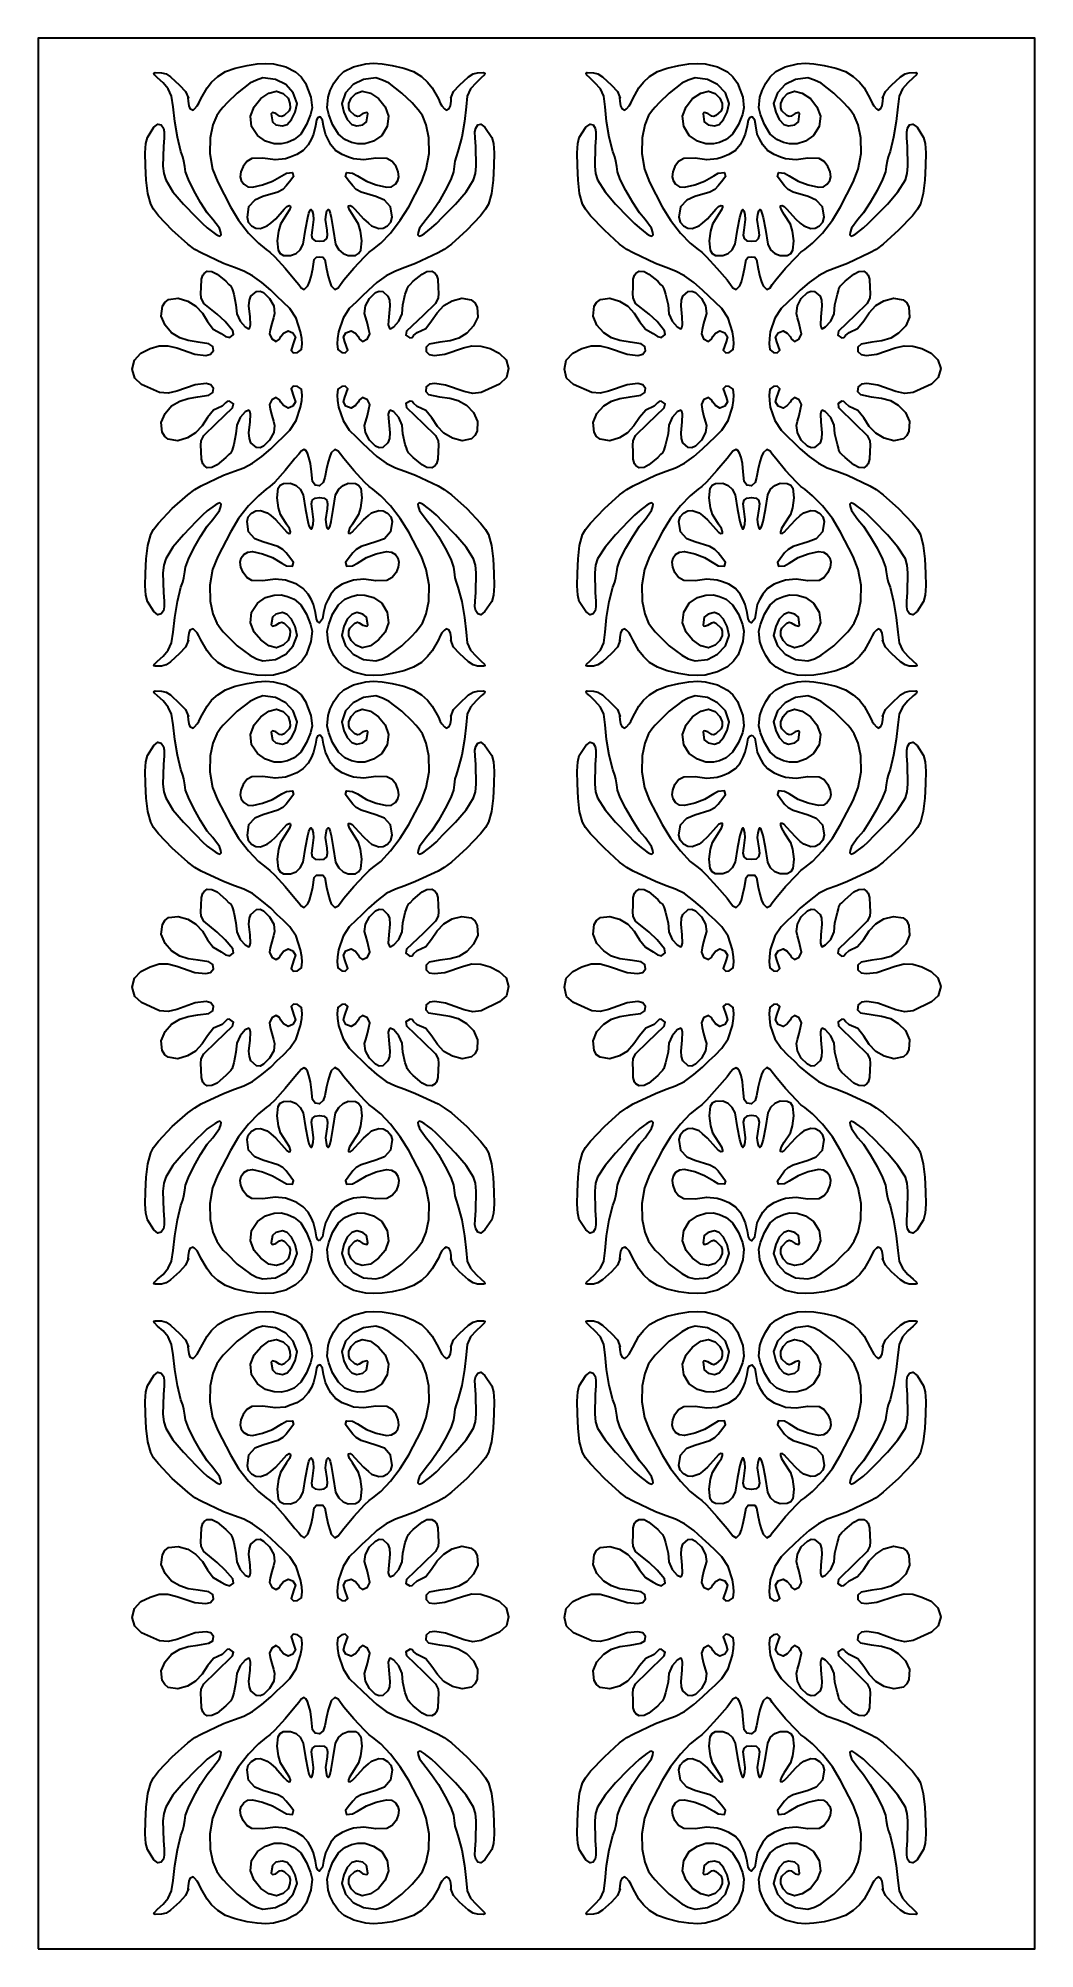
# Model space of a CAD drawing. Header units: centimetres. Extents: x -27 to -20.6, y -3.2 to 9.
import ezdxf

# ---------------------------------------------------------------- set-up
doc = ezdxf.new("R2010")
doc.units = ezdxf.units.CM
doc.header["$MEASUREMENT"] = 0
doc.layers.add('layer 1', color=7, linetype='Continuous')

msp = doc.modelspace()

# ---------------------------------------------------------------- linework, layer by layer
at = {"layer": 'layer 1', "lineweight": 30}
for points, knots in [([(-26.99914, -3.2112), (-26.99914, -3.2112), (-26.99914, 9.00077), (-26.99914, 9.00077), (-26.99914, 9.00077), (-26.99914, 9.00077), (-20.6277, 9.00077), (-20.6277, 9.00077), (-20.6277, 9.00077), (-20.6277, 9.00077), (-20.6277, -3.2112), (-20.6277, -3.2112), (-20.6277, -3.2112), (-20.6277, -3.2112), (-26.99914, -3.2112), (-26.99914, -3.2112)], [0, 0, 0, 0, 0.2, 0.2, 0.2, 0.2, 0.4, 0.4, 0.4, 0.4, 0.6, 0.6, 0.6, 0.6, 1, 1, 1, 1]), ([(-24.36174, 8.61666), (-24.36174, 8.61666), (-24.343, 8.66035), (-24.343, 8.66035), (-24.343, 8.66035), (-24.343, 8.66035), (-24.30558, 8.6999), (-24.30558, 8.6999), (-24.30558, 8.6999), (-24.30558, 8.6999), (-24.24732, 8.75401), (-24.24732, 8.75401), (-24.24732, 8.75401), (-24.24732, 8.75401), (-24.21819, 8.77272), (-24.21819, 8.77272), (-24.21819, 8.77272), (-24.21819, 8.77272), (-24.19115, 8.77896), (-24.19115, 8.77896), (-24.19115, 8.77896), (-24.19115, 8.77896), (-24.15161, 8.78105), (-24.15161, 8.78105), (-24.15161, 8.78105), (-24.15161, 8.78105), (-24.14331, 8.7769), (-24.14331, 8.7769), (-24.14331, 8.7769), (-24.14331, 8.7769), (-24.14537, 8.76648), (-24.14537, 8.76648), (-24.14537, 8.76648), (-24.14537, 8.76648), (-24.16617, 8.74777), (-24.16617, 8.74777), (-24.16617, 8.74777), (-24.16617, 8.74777), (-24.19948, 8.71655), (-24.19948, 8.71655), (-24.19948, 8.71655), (-24.19948, 8.71655), (-24.23485, 8.67701), (-24.23485, 8.67701), (-24.23485, 8.67701), (-24.23485, 8.67701), (-24.25565, 8.63123), (-24.25565, 8.63123), (-24.25565, 8.63123), (-24.25565, 8.63123), (-24.26397, 8.56258), (-24.26397, 8.56258), (-24.26397, 8.56258), (-24.26397, 8.56258), (-24.27436, 8.46896), (-24.27436, 8.46896), (-24.27436, 8.46896), (-24.27436, 8.46896), (-24.29101, 8.36907), (-24.29101, 8.36907), (-24.29101, 8.36907), (-24.29101, 8.36907), (-24.31596, 8.27754), (-24.31596, 8.27754), (-24.31596, 8.27754), (-24.31596, 8.27754), (-24.32638, 8.24214), (-24.32638, 8.24214), (-24.32638, 8.24214), (-24.32638, 8.24214), (-24.33471, 8.2151), (-24.33471, 8.2151), (-24.33471, 8.2151), (-24.33471, 8.2151), (-24.33885, 8.17973), (-24.33885, 8.17973), (-24.33885, 8.17973), (-24.33885, 8.17973), (-24.343, 8.14642), (-24.343, 8.14642), (-24.343, 8.14642), (-24.343, 8.14642), (-24.36174, 8.09858), (-24.36174, 8.09858), (-24.36174, 8.09858), (-24.36174, 8.09858), (-24.39711, 8.02785), (-24.39711, 8.02785), (-24.39711, 8.02785), (-24.39711, 8.02785), (-24.4408, 7.95085), (-24.4408, 7.95085), (-24.4408, 7.95085), (-24.4408, 7.95085), (-24.4845, 7.88427), (-24.4845, 7.88427), (-24.4845, 7.88427), (-24.4845, 7.88427), (-24.51986, 7.84266), (-24.51986, 7.84266), (-24.51986, 7.84266), (-24.51986, 7.84266), (-24.56147, 7.78647), (-24.56147, 7.78647), (-24.56147, 7.78647), (-24.56147, 7.78647), (-24.56979, 7.75943), (-24.56979, 7.75943), (-24.56979, 7.75943), (-24.56979, 7.75943), (-24.57185, 7.74486), (-24.57185, 7.74486), (-24.57185, 7.74486), (-24.57185, 7.74486), (-24.56352, 7.73653), (-24.56352, 7.73653), (-24.56352, 7.73653), (-24.56352, 7.73653), (-24.55105, 7.74072), (-24.55105, 7.74072), (-24.55105, 7.74072), (-24.55105, 7.74072), (-24.53234, 7.7511), (-24.53234, 7.7511), (-24.53234, 7.7511), (-24.53234, 7.7511), (-24.4845, 7.78855), (-24.4845, 7.78855), (-24.4845, 7.78855), (-24.4845, 7.78855), (-24.45328, 7.8156), (-24.45328, 7.8156), (-24.45328, 7.8156), (-24.45328, 7.8156), (-24.41376, 7.85723), (-24.41376, 7.85723), (-24.41376, 7.85723), (-24.41376, 7.85723), (-24.33053, 7.94044), (-24.33053, 7.94044), (-24.33053, 7.94044), (-24.33053, 7.94044), (-24.26397, 8.01953), (-24.26397, 8.01953), (-24.26397, 8.01953), (-24.26397, 8.01953), (-24.2161, 8.0965), (-24.2161, 8.0965), (-24.2161, 8.0965), (-24.2161, 8.0965), (-24.20363, 8.13604), (-24.20363, 8.13604), (-24.20363, 8.13604), (-24.20363, 8.13604), (-24.19948, 8.18388), (-24.19948, 8.18388), (-24.19948, 8.18388), (-24.19948, 8.18388), (-24.20154, 8.30872), (-24.20154, 8.30872), (-24.20154, 8.30872), (-24.20154, 8.30872), (-24.20572, 8.36492), (-24.20572, 8.36492), (-24.20572, 8.36492), (-24.20572, 8.36492), (-24.20777, 8.40238), (-24.20777, 8.40238), (-24.20777, 8.40238), (-24.20777, 8.40238), (-24.20154, 8.42524), (-24.20154, 8.42524), (-24.20154, 8.42524), (-24.20154, 8.42524), (-24.18906, 8.44607), (-24.18906, 8.44607), (-24.18906, 8.44607), (-24.18906, 8.44607), (-24.16826, 8.4523), (-24.16826, 8.4523), (-24.16826, 8.4523), (-24.16826, 8.4523), (-24.14331, 8.43151), (-24.14331, 8.43151), (-24.14331, 8.43151), (-24.14331, 8.43151), (-24.09962, 8.36698), (-24.09962, 8.36698), (-24.09962, 8.36698), (-24.09962, 8.36698), (-24.0892, 8.32746), (-24.0892, 8.32746), (-24.0892, 8.32746), (-24.0892, 8.32746), (-24.08505, 8.26712), (-24.08505, 8.26712), (-24.08505, 8.26712), (-24.08505, 8.26712), (-24.08711, 8.18597), (-24.08711, 8.18597), (-24.08711, 8.18597), (-24.08711, 8.18597), (-24.09129, 8.09444), (-24.09129, 8.09444), (-24.09129, 8.09444), (-24.09129, 8.09444), (-24.10168, 8.00911), (-24.10168, 8.00911), (-24.10168, 8.00911), (-24.10168, 8.00911), (-24.12042, 7.94044), (-24.12042, 7.94044), (-24.12042, 7.94044), (-24.12042, 7.94044), (-24.13913, 7.90716), (-24.13913, 7.90716), (-24.13913, 7.90716), (-24.13913, 7.90716), (-24.17241, 7.86556), (-24.17241, 7.86556), (-24.17241, 7.86556), (-24.17241, 7.86556), (-24.2598, 7.77399), (-24.2598, 7.77399), (-24.2598, 7.77399), (-24.2598, 7.77399), (-24.35757, 7.68452), (-24.35757, 7.68452), (-24.35757, 7.68452), (-24.35757, 7.68452), (-24.40335, 7.65124), (-24.40335, 7.65124), (-24.40335, 7.65124), (-24.40335, 7.65124), (-24.44286, 7.62835), (-24.44286, 7.62835), (-24.44286, 7.62835), (-24.44286, 7.62835), (-24.58642, 7.56176), (-24.58642, 7.56176), (-24.58642, 7.56176), (-24.58642, 7.56176), (-24.65509, 7.53472), (-24.65509, 7.53472), (-24.65509, 7.53472), (-24.65509, 7.53472), (-24.7154, 7.51184), (-24.7154, 7.51184), (-24.7154, 7.51184), (-24.7154, 7.51184), (-24.77366, 7.48271), (-24.77366, 7.48271), (-24.77366, 7.48271), (-24.77366, 7.48271), (-24.83398, 7.43901), (-24.83398, 7.43901), (-24.83398, 7.43901), (-24.83398, 7.43901), (-24.88809, 7.39114), (-24.88809, 7.39114), (-24.88809, 7.39114), (-24.88809, 7.39114), (-24.92969, 7.34954), (-24.92969, 7.34954), (-24.92969, 7.34954), (-24.92969, 7.34954), (-24.96715, 7.31417), (-24.96715, 7.31417), (-24.96715, 7.31417), (-24.96715, 7.31417), (-25.01084, 7.27254), (-25.01084, 7.27254), (-25.01084, 7.27254), (-25.01084, 7.27254), (-25.05035, 7.21222), (-25.05035, 7.21222), (-25.05035, 7.21222), (-25.05035, 7.21222), (-25.07948, 7.12484), (-25.07948, 7.12484), (-25.07948, 7.12484), (-25.07948, 7.12484), (-25.08572, 7.08111), (-25.08572, 7.08111), (-25.08572, 7.08111), (-25.08572, 7.08111), (-25.08781, 7.04784), (-25.08781, 7.04784), (-25.08781, 7.04784), (-25.08781, 7.04784), (-25.08363, 7.01038), (-25.08363, 7.01038), (-25.08363, 7.01038), (-25.08363, 7.01038), (-25.05868, 6.99167), (-25.05868, 6.99167), (-25.05868, 6.99167), (-25.05868, 6.99167), (-25.03579, 6.98958), (-25.03579, 6.98958), (-25.03579, 6.98958), (-25.03579, 6.98958), (-25.01913, 7.00623), (-25.01913, 7.00623), (-25.01913, 7.00623), (-25.01913, 7.00623), (-25.03788, 7.06031), (-25.03788, 7.06031), (-25.03788, 7.06031), (-25.03788, 7.06031), (-25.04826, 7.09153), (-25.04826, 7.09153), (-25.04826, 7.09153), (-25.04826, 7.09153), (-25.03164, 7.11857), (-25.03164, 7.11857), (-25.03164, 7.11857), (-25.03164, 7.11857), (-24.99833, 7.13108), (-24.99833, 7.13108), (-24.99833, 7.13108), (-24.99833, 7.13108), (-24.97129, 7.11651), (-24.97129, 7.11651), (-24.97129, 7.11651), (-24.97129, 7.11651), (-24.95258, 7.09362), (-24.95258, 7.09362), (-24.95258, 7.09362), (-24.95258, 7.09362), (-24.94426, 7.07697), (-24.94426, 7.07697), (-24.94426, 7.07697), (-24.94426, 7.07697), (-24.92554, 7.0624), (-24.92554, 7.0624), (-24.92554, 7.0624), (-24.92554, 7.0624), (-24.89433, 7.07905), (-24.89433, 7.07905), (-24.89433, 7.07905), (-24.89433, 7.07905), (-24.87976, 7.11024), (-24.87976, 7.11024), (-24.87976, 7.11024), (-24.87976, 7.11024), (-24.886, 7.13731), (-24.886, 7.13731), (-24.886, 7.13731), (-24.886, 7.13731), (-24.89433, 7.17683), (-24.89433, 7.17683), (-24.89433, 7.17683), (-24.89433, 7.17683), (-24.90474, 7.21428), (-24.90474, 7.21428), (-24.90474, 7.21428), (-24.90474, 7.21428), (-24.91304, 7.24135), (-24.91304, 7.24135), (-24.91304, 7.24135), (-24.91304, 7.24135), (-24.9068, 7.28919), (-24.9068, 7.28919), (-24.9068, 7.28919), (-24.9068, 7.28919), (-24.88185, 7.33706), (-24.88185, 7.33706), (-24.88185, 7.33706), (-24.88185, 7.33706), (-24.8423, 7.37452), (-24.8423, 7.37452), (-24.8423, 7.37452), (-24.8423, 7.37452), (-24.81944, 7.3849), (-24.81944, 7.3849), (-24.81944, 7.3849), (-24.81944, 7.3849), (-24.79655, 7.38281), (-24.79655, 7.38281), (-24.79655, 7.38281), (-24.79655, 7.38281), (-24.76325, 7.35163), (-24.76325, 7.35163), (-24.76325, 7.35163), (-24.76325, 7.35163), (-24.75286, 7.32665), (-24.75286, 7.32665), (-24.75286, 7.32665), (-24.75286, 7.32665), (-24.75077, 7.28919), (-24.75077, 7.28919), (-24.75077, 7.28919), (-24.75077, 7.28919), (-24.75701, 7.22052), (-24.75701, 7.22052), (-24.75701, 7.22052), (-24.75701, 7.22052), (-24.76119, 7.16853), (-24.76119, 7.16853), (-24.76119, 7.16853), (-24.76119, 7.16853), (-24.75495, 7.15187), (-24.75495, 7.15187), (-24.75495, 7.15187), (-24.75495, 7.15187), (-24.74868, 7.14355), (-24.74868, 7.14355), (-24.74868, 7.14355), (-24.74868, 7.14355), (-24.72582, 7.15602), (-24.72582, 7.15602), (-24.72582, 7.15602), (-24.72582, 7.15602), (-24.69251, 7.19139), (-24.69251, 7.19139), (-24.69251, 7.19139), (-24.69251, 7.19139), (-24.67171, 7.23926), (-24.67171, 7.23926), (-24.67171, 7.23926), (-24.67171, 7.23926), (-24.66756, 7.29752), (-24.66756, 7.29752), (-24.66756, 7.29752), (-24.66756, 7.29752), (-24.653, 7.3641), (-24.653, 7.3641), (-24.653, 7.3641), (-24.653, 7.3641), (-24.64467, 7.38699), (-24.64467, 7.38699), (-24.64467, 7.38699), (-24.64467, 7.38699), (-24.64052, 7.39947), (-24.64052, 7.39947), (-24.64052, 7.39947), (-24.64052, 7.39947), (-24.6322, 7.41612), (-24.6322, 7.41612), (-24.6322, 7.41612), (-24.6322, 7.41612), (-24.62178, 7.42651), (-24.62178, 7.42651), (-24.62178, 7.42651), (-24.62178, 7.42651), (-24.60098, 7.44734), (-24.60098, 7.44734), (-24.60098, 7.44734), (-24.60098, 7.44734), (-24.54481, 7.49309), (-24.54481, 7.49309), (-24.54481, 7.49309), (-24.54481, 7.49309), (-24.51359, 7.50974), (-24.51359, 7.50974), (-24.51359, 7.50974), (-24.51359, 7.50974), (-24.48241, 7.51184), (-24.48241, 7.51184), (-24.48241, 7.51184), (-24.48241, 7.51184), (-24.46161, 7.49727), (-24.46161, 7.49727), (-24.46161, 7.49727), (-24.46161, 7.49727), (-24.45328, 7.48685), (-24.45328, 7.48685), (-24.45328, 7.48685), (-24.45328, 7.48685), (-24.44495, 7.45982), (-24.44495, 7.45982), (-24.44495, 7.45982), (-24.44495, 7.45982), (-24.44286, 7.40779), (-24.44286, 7.40779), (-24.44286, 7.40779), (-24.44286, 7.40779), (-24.4408, 7.36825), (-24.4408, 7.36825), (-24.4408, 7.36825), (-24.4408, 7.36825), (-24.44286, 7.34121), (-24.44286, 7.34121), (-24.44286, 7.34121), (-24.44286, 7.34121), (-24.45952, 7.30584), (-24.45952, 7.30584), (-24.45952, 7.30584), (-24.45952, 7.30584), (-24.53857, 7.22884), (-24.53857, 7.22884), (-24.53857, 7.22884), (-24.53857, 7.22884), (-24.64467, 7.12899), (-24.64467, 7.12899), (-24.64467, 7.12899), (-24.64467, 7.12899), (-24.64882, 7.10195), (-24.64882, 7.10195), (-24.64882, 7.10195), (-24.64882, 7.10195), (-24.62387, 7.08529), (-24.62387, 7.08529), (-24.62387, 7.08529), (-24.62387, 7.08529), (-24.60931, 7.08738), (-24.60931, 7.08738), (-24.60931, 7.08738), (-24.60931, 7.08738), (-24.59892, 7.09986), (-24.59892, 7.09986), (-24.59892, 7.09986), (-24.59892, 7.09986), (-24.57603, 7.12066), (-24.57603, 7.12066), (-24.57603, 7.12066), (-24.57603, 7.12066), (-24.52192, 7.14564), (-24.52192, 7.14564), (-24.52192, 7.14564), (-24.52192, 7.14564), (-24.4845, 7.19348), (-24.4845, 7.19348), (-24.4845, 7.19348), (-24.4845, 7.19348), (-24.44913, 7.2455), (-24.44913, 7.2455), (-24.44913, 7.2455), (-24.44913, 7.2455), (-24.40544, 7.29128), (-24.40544, 7.29128), (-24.40544, 7.29128), (-24.40544, 7.29128), (-24.35342, 7.3225), (-24.35342, 7.3225), (-24.35342, 7.3225), (-24.35342, 7.3225), (-24.29101, 7.33912), (-24.29101, 7.33912), (-24.29101, 7.33912), (-24.29101, 7.33912), (-24.23067, 7.32874), (-24.23067, 7.32874), (-24.23067, 7.32874), (-24.23067, 7.32874), (-24.20777, 7.30999), (-24.20777, 7.30999), (-24.20777, 7.30999), (-24.20777, 7.30999), (-24.19324, 7.28086), (-24.19324, 7.28086), (-24.19324, 7.28086), (-24.19324, 7.28086), (-24.18906, 7.21846), (-24.18906, 7.21846), (-24.18906, 7.21846), (-24.18906, 7.21846), (-24.2161, 7.16226), (-24.2161, 7.16226), (-24.2161, 7.16226), (-24.2161, 7.16226), (-24.2598, 7.11442), (-24.2598, 7.11442), (-24.2598, 7.11442), (-24.2598, 7.11442), (-24.30972, 7.0832), (-24.30972, 7.0832), (-24.30972, 7.0832), (-24.30972, 7.0832), (-24.36589, 7.06655), (-24.36589, 7.06655), (-24.36589, 7.06655), (-24.36589, 7.06655), (-24.43039, 7.05825), (-24.43039, 7.05825), (-24.43039, 7.05825), (-24.43039, 7.05825), (-24.49906, 7.04575), (-24.49906, 7.04575), (-24.49906, 7.04575), (-24.49906, 7.04575), (-24.51986, 7.02703), (-24.51986, 7.02703), (-24.51986, 7.02703), (-24.51986, 7.02703), (-24.51986, 6.9979), (-24.51986, 6.9979), (-24.51986, 6.9979), (-24.51986, 6.9979), (-24.49906, 6.97916), (-24.49906, 6.97916), (-24.49906, 6.97916), (-24.49906, 6.97916), (-24.46784, 6.97292), (-24.46784, 6.97292), (-24.46784, 6.97292), (-24.46784, 6.97292), (-24.3992, 6.98125), (-24.3992, 6.98125), (-24.3992, 6.98125), (-24.3992, 6.98125), (-24.2806, 7.0208), (-24.2806, 7.0208), (-24.2806, 7.0208), (-24.2806, 7.0208), (-24.22652, 7.03536), (-24.22652, 7.03536), (-24.22652, 7.03536), (-24.22652, 7.03536), (-24.17035, 7.03327), (-24.17035, 7.03327), (-24.17035, 7.03327), (-24.17035, 7.03327), (-24.11, 7.01662), (-24.11, 7.01662), (-24.11, 7.01662), (-24.11, 7.01662), (-24.05175, 6.98749), (-24.05175, 6.98749), (-24.05175, 6.98749), (-24.05175, 6.98749), (-24.00809, 6.94589), (-24.00809, 6.94589), (-24.00809, 6.94589), (-24.00809, 6.94589), (-23.99143, 6.88972), (-23.99143, 6.88972), (-23.99143, 6.88972), (-23.99143, 6.88972), (-24.00599, 6.83143), (-24.00599, 6.83143), (-24.00599, 6.83143), (-24.00599, 6.83143), (-24.04969, 6.78983), (-24.04969, 6.78983), (-24.04969, 6.78983), (-24.04969, 6.78983), (-24.16617, 6.73572), (-24.16617, 6.73572), (-24.16617, 6.73572), (-24.16617, 6.73572), (-24.22028, 6.72948), (-24.22028, 6.72948), (-24.22028, 6.72948), (-24.22028, 6.72948), (-24.27645, 6.74198), (-24.27645, 6.74198), (-24.27645, 6.74198), (-24.27645, 6.74198), (-24.39502, 6.78359), (-24.39502, 6.78359), (-24.39502, 6.78359), (-24.39502, 6.78359), (-24.46369, 6.79401), (-24.46369, 6.79401), (-24.46369, 6.79401), (-24.46369, 6.79401), (-24.49697, 6.78983), (-24.49697, 6.78983), (-24.49697, 6.78983), (-24.49697, 6.78983), (-24.51986, 6.77317), (-24.51986, 6.77317), (-24.51986, 6.77317), (-24.51986, 6.77317), (-24.52192, 6.74198), (-24.52192, 6.74198), (-24.52192, 6.74198), (-24.52192, 6.74198), (-24.50321, 6.72324), (-24.50321, 6.72324), (-24.50321, 6.72324), (-24.50321, 6.72324), (-24.43457, 6.70868), (-24.43457, 6.70868), (-24.43457, 6.70868), (-24.43457, 6.70868), (-24.36798, 6.70035), (-24.36798, 6.70035), (-24.36798, 6.70035), (-24.36798, 6.70035), (-24.3139, 6.68579), (-24.3139, 6.68579), (-24.3139, 6.68579), (-24.3139, 6.68579), (-24.26188, 6.6546), (-24.26188, 6.6546), (-24.26188, 6.6546), (-24.26188, 6.6546), (-24.2161, 6.60882), (-24.2161, 6.60882), (-24.2161, 6.60882), (-24.2161, 6.60882), (-24.19115, 6.55056), (-24.19115, 6.55056), (-24.19115, 6.55056), (-24.19115, 6.55056), (-24.19324, 6.48812), (-24.19324, 6.48812), (-24.19324, 6.48812), (-24.19324, 6.48812), (-24.20777, 6.46108), (-24.20777, 6.46108), (-24.20777, 6.46108), (-24.20777, 6.46108), (-24.22861, 6.44029), (-24.22861, 6.44029), (-24.22861, 6.44029), (-24.22861, 6.44029), (-24.28892, 6.42778), (-24.28892, 6.42778), (-24.28892, 6.42778), (-24.28892, 6.42778), (-24.35133, 6.44443), (-24.35133, 6.44443), (-24.35133, 6.44443), (-24.35133, 6.44443), (-24.40544, 6.47565), (-24.40544, 6.47565), (-24.40544, 6.47565), (-24.40544, 6.47565), (-24.44704, 6.51934), (-24.44704, 6.51934), (-24.44704, 6.51934), (-24.44704, 6.51934), (-24.48241, 6.57345), (-24.48241, 6.57345), (-24.48241, 6.57345), (-24.48241, 6.57345), (-24.52192, 6.62129), (-24.52192, 6.62129), (-24.52192, 6.62129), (-24.52192, 6.62129), (-24.57603, 6.64627), (-24.57603, 6.64627), (-24.57603, 6.64627), (-24.57603, 6.64627), (-24.59892, 6.66708), (-24.59892, 6.66708), (-24.59892, 6.66708), (-24.59892, 6.66708), (-24.60931, 6.67955), (-24.60931, 6.67955), (-24.60931, 6.67955), (-24.60931, 6.67955), (-24.62178, 6.68164), (-24.62178, 6.68164), (-24.62178, 6.68164), (-24.62178, 6.68164), (-24.64882, 6.66499), (-24.64882, 6.66499), (-24.64882, 6.66499), (-24.64882, 6.66499), (-24.64467, 6.64003), (-24.64467, 6.64003), (-24.64467, 6.64003), (-24.64467, 6.64003), (-24.53857, 6.53805), (-24.53857, 6.53805), (-24.53857, 6.53805), (-24.53857, 6.53805), (-24.45952, 6.46108), (-24.45952, 6.46108), (-24.45952, 6.46108), (-24.45952, 6.46108), (-24.44286, 6.42778), (-24.44286, 6.42778), (-24.44286, 6.42778), (-24.44286, 6.42778), (-24.4408, 6.39865), (-24.4408, 6.39865), (-24.4408, 6.39865), (-24.4408, 6.39865), (-24.44286, 6.35914), (-24.44286, 6.35914), (-24.44286, 6.35914), (-24.44286, 6.35914), (-24.44495, 6.30921), (-24.44495, 6.30921), (-24.44495, 6.30921), (-24.44495, 6.30921), (-24.45328, 6.28008), (-24.45328, 6.28008), (-24.45328, 6.28008), (-24.45328, 6.28008), (-24.46161, 6.26966), (-24.46161, 6.26966), (-24.46161, 6.26966), (-24.46161, 6.26966), (-24.48241, 6.2551), (-24.48241, 6.2551), (-24.48241, 6.2551), (-24.48241, 6.2551), (-24.51359, 6.25719), (-24.51359, 6.25719), (-24.51359, 6.25719), (-24.51359, 6.25719), (-24.54481, 6.27381), (-24.54481, 6.27381), (-24.54481, 6.27381), (-24.54481, 6.27381), (-24.60098, 6.32168), (-24.60098, 6.32168), (-24.60098, 6.32168), (-24.60098, 6.32168), (-24.62178, 6.34039), (-24.62178, 6.34039), (-24.62178, 6.34039), (-24.62178, 6.34039), (-24.6322, 6.35081), (-24.6322, 6.35081), (-24.6322, 6.35081), (-24.6322, 6.35081), (-24.64052, 6.36747), (-24.64052, 6.36747), (-24.64052, 6.36747), (-24.64052, 6.36747), (-24.64467, 6.38203), (-24.64467, 6.38203), (-24.64467, 6.38203), (-24.64467, 6.38203), (-24.653, 6.40283), (-24.653, 6.40283), (-24.653, 6.40283), (-24.653, 6.40283), (-24.66756, 6.47147), (-24.66756, 6.47147), (-24.66756, 6.47147), (-24.66756, 6.47147), (-24.67171, 6.52767), (-24.67171, 6.52767), (-24.67171, 6.52767), (-24.67171, 6.52767), (-24.69251, 6.57551), (-24.69251, 6.57551), (-24.69251, 6.57551), (-24.69251, 6.57551), (-24.72582, 6.61297), (-24.72582, 6.61297), (-24.72582, 6.61297), (-24.72582, 6.61297), (-24.74868, 6.62338), (-24.74868, 6.62338), (-24.74868, 6.62338), (-24.74868, 6.62338), (-24.75495, 6.61714), (-24.75495, 6.61714), (-24.75495, 6.61714), (-24.75495, 6.61714), (-24.76119, 6.5984), (-24.76119, 6.5984), (-24.76119, 6.5984), (-24.76119, 6.5984), (-24.75701, 6.54847), (-24.75701, 6.54847), (-24.75701, 6.54847), (-24.75701, 6.54847), (-24.75077, 6.47774), (-24.75077, 6.47774), (-24.75077, 6.47774), (-24.75077, 6.47774), (-24.75286, 6.44234), (-24.75286, 6.44234), (-24.75286, 6.44234), (-24.75286, 6.44234), (-24.76325, 6.4153), (-24.76325, 6.4153), (-24.76325, 6.4153), (-24.76325, 6.4153), (-24.79655, 6.38409), (-24.79655, 6.38409), (-24.79655, 6.38409), (-24.79655, 6.38409), (-24.81944, 6.38203), (-24.81944, 6.38203), (-24.81944, 6.38203), (-24.81944, 6.38203), (-24.8423, 6.39241), (-24.8423, 6.39241), (-24.8423, 6.39241), (-24.8423, 6.39241), (-24.88185, 6.43196), (-24.88185, 6.43196), (-24.88185, 6.43196), (-24.88185, 6.43196), (-24.9068, 6.4798), (-24.9068, 6.4798), (-24.9068, 6.4798), (-24.9068, 6.4798), (-24.91304, 6.52558), (-24.91304, 6.52558), (-24.91304, 6.52558), (-24.91304, 6.52558), (-24.90474, 6.55262), (-24.90474, 6.55262), (-24.90474, 6.55262), (-24.90474, 6.55262), (-24.89433, 6.59007), (-24.89433, 6.59007), (-24.89433, 6.59007), (-24.89433, 6.59007), (-24.886, 6.62962), (-24.886, 6.62962), (-24.886, 6.62962), (-24.886, 6.62962), (-24.87976, 6.65875), (-24.87976, 6.65875), (-24.87976, 6.65875), (-24.87976, 6.65875), (-24.89433, 6.68997), (-24.89433, 6.68997), (-24.89433, 6.68997), (-24.89433, 6.68997), (-24.92554, 6.70453), (-24.92554, 6.70453), (-24.92554, 6.70453), (-24.92554, 6.70453), (-24.94426, 6.68997), (-24.94426, 6.68997), (-24.94426, 6.68997), (-24.94426, 6.68997), (-24.95258, 6.6754), (-24.95258, 6.6754), (-24.95258, 6.6754), (-24.95258, 6.6754), (-24.97129, 6.65251), (-24.97129, 6.65251), (-24.97129, 6.65251), (-24.97129, 6.65251), (-24.99833, 6.63586), (-24.99833, 6.63586), (-24.99833, 6.63586), (-24.99833, 6.63586), (-25.03164, 6.64833), (-25.03164, 6.64833), (-25.03164, 6.64833), (-25.03164, 6.64833), (-25.04826, 6.67746), (-25.04826, 6.67746), (-25.04826, 6.67746), (-25.04826, 6.67746), (-25.03788, 6.70659), (-25.03788, 6.70659), (-25.03788, 6.70659), (-25.03788, 6.70659), (-25.01913, 6.7607), (-25.01913, 6.7607), (-25.01913, 6.7607), (-25.01913, 6.7607), (-25.03579, 6.77735), (-25.03579, 6.77735), (-25.03579, 6.77735), (-25.03579, 6.77735), (-25.05868, 6.77526), (-25.05868, 6.77526), (-25.05868, 6.77526), (-25.05868, 6.77526), (-25.08363, 6.75655), (-25.08363, 6.75655), (-25.08363, 6.75655), (-25.08363, 6.75655), (-25.08781, 6.7191), (-25.08781, 6.7191), (-25.08781, 6.7191), (-25.08781, 6.7191), (-25.08572, 6.68579), (-25.08572, 6.68579), (-25.08572, 6.68579), (-25.08572, 6.68579), (-25.07948, 6.64209), (-25.07948, 6.64209), (-25.07948, 6.64209), (-25.07948, 6.64209), (-25.05035, 6.5568), (-25.05035, 6.5568), (-25.05035, 6.5568), (-25.05035, 6.5568), (-25.01084, 6.49645), (-25.01084, 6.49645), (-25.01084, 6.49645), (-25.01084, 6.49645), (-24.96715, 6.45276), (-24.96715, 6.45276), (-24.96715, 6.45276), (-24.96715, 6.45276), (-24.92969, 6.41739), (-24.92969, 6.41739), (-24.92969, 6.41739), (-24.92969, 6.41739), (-24.88809, 6.37576), (-24.88809, 6.37576), (-24.88809, 6.37576), (-24.88809, 6.37576), (-24.83398, 6.32792), (-24.83398, 6.32792), (-24.83398, 6.32792), (-24.83398, 6.32792), (-24.77366, 6.28423), (-24.77366, 6.28423), (-24.77366, 6.28423), (-24.77366, 6.28423), (-24.7154, 6.2551), (-24.7154, 6.2551), (-24.7154, 6.2551), (-24.7154, 6.2551), (-24.65509, 6.23429), (-24.65509, 6.23429), (-24.65509, 6.23429), (-24.65509, 6.23429), (-24.58642, 6.20722), (-24.58642, 6.20722), (-24.58642, 6.20722), (-24.58642, 6.20722), (-24.44286, 6.14064), (-24.44286, 6.14064), (-24.44286, 6.14064), (-24.44286, 6.14064), (-24.40335, 6.11569), (-24.40335, 6.11569), (-24.40335, 6.11569), (-24.40335, 6.11569), (-24.35757, 6.08238), (-24.35757, 6.08238), (-24.35757, 6.08238), (-24.35757, 6.08238), (-24.2598, 5.995), (-24.2598, 5.995), (-24.2598, 5.995), (-24.2598, 5.995), (-24.17241, 5.90138), (-24.17241, 5.90138), (-24.17241, 5.90138), (-24.17241, 5.90138), (-24.13913, 5.85977), (-24.13913, 5.85977), (-24.13913, 5.85977), (-24.13913, 5.85977), (-24.12042, 5.82855), (-24.12042, 5.82855), (-24.12042, 5.82855), (-24.12042, 5.82855), (-24.10168, 5.75782), (-24.10168, 5.75782), (-24.10168, 5.75782), (-24.10168, 5.75782), (-24.09129, 5.67249), (-24.09129, 5.67249), (-24.09129, 5.67249), (-24.09129, 5.67249), (-24.08711, 5.58096), (-24.08711, 5.58096), (-24.08711, 5.58096), (-24.08711, 5.58096), (-24.08505, 5.49981), (-24.08505, 5.49981), (-24.08505, 5.49981), (-24.08505, 5.49981), (-24.0892, 5.44155), (-24.0892, 5.44155), (-24.0892, 5.44155), (-24.0892, 5.44155), (-24.09962, 5.39992), (-24.09962, 5.39992), (-24.09962, 5.39992), (-24.09962, 5.39992), (-24.14331, 5.33543), (-24.14331, 5.33543), (-24.14331, 5.33543), (-24.14331, 5.33543), (-24.16826, 5.31462), (-24.16826, 5.31462), (-24.16826, 5.31462), (-24.16826, 5.31462), (-24.18906, 5.32086), (-24.18906, 5.32086), (-24.18906, 5.32086), (-24.18906, 5.32086), (-24.20154, 5.34167), (-24.20154, 5.34167), (-24.20154, 5.34167), (-24.20154, 5.34167), (-24.20777, 5.36665), (-24.20777, 5.36665), (-24.20777, 5.36665), (-24.20777, 5.36665), (-24.20572, 5.40201), (-24.20572, 5.40201), (-24.20572, 5.40201), (-24.20572, 5.40201), (-24.20154, 5.45818), (-24.20154, 5.45818), (-24.20154, 5.45818), (-24.20154, 5.45818), (-24.19948, 5.58302), (-24.19948, 5.58302), (-24.19948, 5.58302), (-24.19948, 5.58302), (-24.20363, 5.63298), (-24.20363, 5.63298), (-24.20363, 5.63298), (-24.20363, 5.63298), (-24.2161, 5.67249), (-24.2161, 5.67249), (-24.2161, 5.67249), (-24.2161, 5.67249), (-24.26397, 5.74741), (-24.26397, 5.74741), (-24.26397, 5.74741), (-24.26397, 5.74741), (-24.33053, 5.82646), (-24.33053, 5.82646), (-24.33053, 5.82646), (-24.33053, 5.82646), (-24.41376, 5.91179), (-24.41376, 5.91179), (-24.41376, 5.91179), (-24.41376, 5.91179), (-24.45328, 5.9513), (-24.45328, 5.9513), (-24.45328, 5.9513), (-24.45328, 5.9513), (-24.4845, 5.98043), (-24.4845, 5.98043), (-24.4845, 5.98043), (-24.4845, 5.98043), (-24.53234, 6.0158), (-24.53234, 6.0158), (-24.53234, 6.0158), (-24.53234, 6.0158), (-24.55105, 6.02622), (-24.55105, 6.02622), (-24.55105, 6.02622), (-24.55105, 6.02622), (-24.56352, 6.03036), (-24.56352, 6.03036), (-24.56352, 6.03036), (-24.56352, 6.03036), (-24.57185, 6.02207), (-24.57185, 6.02207), (-24.57185, 6.02207), (-24.57185, 6.02207), (-24.56979, 6.0075), (-24.56979, 6.0075), (-24.56979, 6.0075), (-24.56979, 6.0075), (-24.56147, 5.98252), (-24.56147, 5.98252), (-24.56147, 5.98252), (-24.56147, 5.98252), (-24.51986, 5.92426), (-24.51986, 5.92426), (-24.51986, 5.92426), (-24.51986, 5.92426), (-24.4845, 5.88266), (-24.4845, 5.88266), (-24.4845, 5.88266), (-24.4845, 5.88266), (-24.4408, 5.81608), (-24.4408, 5.81608), (-24.4408, 5.81608), (-24.4408, 5.81608), (-24.39711, 5.74117), (-24.39711, 5.74117), (-24.39711, 5.74117), (-24.39711, 5.74117), (-24.36174, 5.67041), (-24.36174, 5.67041), (-24.36174, 5.67041), (-24.36174, 5.67041), (-24.343, 5.62047), (-24.343, 5.62047), (-24.343, 5.62047), (-24.343, 5.62047), (-24.33885, 5.58929), (-24.33885, 5.58929), (-24.33885, 5.58929), (-24.33885, 5.58929), (-24.33471, 5.55183), (-24.33471, 5.55183), (-24.33471, 5.55183), (-24.33471, 5.55183), (-24.32638, 5.52476), (-24.32638, 5.52476), (-24.32638, 5.52476), (-24.32638, 5.52476), (-24.31596, 5.49149), (-24.31596, 5.49149), (-24.31596, 5.49149), (-24.31596, 5.49149), (-24.29101, 5.39992), (-24.29101, 5.39992), (-24.29101, 5.39992), (-24.29101, 5.39992), (-24.27436, 5.29797), (-24.27436, 5.29797), (-24.27436, 5.29797), (-24.27436, 5.29797), (-24.26397, 5.20435), (-24.26397, 5.20435), (-24.26397, 5.20435), (-24.26397, 5.20435), (-24.25565, 5.13567), (-24.25565, 5.13567), (-24.25565, 5.13567), (-24.25565, 5.13567), (-24.23485, 5.08992), (-24.23485, 5.08992), (-24.23485, 5.08992), (-24.23485, 5.08992), (-24.19948, 5.05038), (-24.19948, 5.05038), (-24.19948, 5.05038), (-24.19948, 5.05038), (-24.16617, 5.01916), (-24.16617, 5.01916), (-24.16617, 5.01916), (-24.16617, 5.01916), (-24.14537, 5.00045), (-24.14537, 5.00045), (-24.14537, 5.00045), (-24.14537, 5.00045), (-24.14331, 4.99003), (-24.14331, 4.99003), (-24.14331, 4.99003), (-24.14331, 4.99003), (-24.15161, 4.98795), (-24.15161, 4.98795), (-24.15161, 4.98795), (-24.15161, 4.98795), (-24.19115, 4.98795), (-24.19115, 4.98795), (-24.19115, 4.98795), (-24.19115, 4.98795), (-24.21819, 4.99627), (-24.21819, 4.99627), (-24.21819, 4.99627), (-24.21819, 4.99627), (-24.24732, 5.01501), (-24.24732, 5.01501), (-24.24732, 5.01501), (-24.24732, 5.01501), (-24.30558, 5.06704), (-24.30558, 5.06704), (-24.30558, 5.06704), (-24.30558, 5.06704), (-24.343, 5.10864), (-24.343, 5.10864), (-24.343, 5.10864), (-24.343, 5.10864), (-24.36174, 5.15233), (-24.36174, 5.15233), (-24.36174, 5.15233), (-24.36174, 5.15233), (-24.35966, 5.14818), (-24.35966, 5.14818), (-24.35966, 5.14818), (-24.35966, 5.14818), (-24.35966, 5.17104), (-24.35966, 5.17104), (-24.35966, 5.17104), (-24.35966, 5.17104), (-24.36384, 5.19811), (-24.36384, 5.19811), (-24.36384, 5.19811), (-24.36384, 5.19811), (-24.37213, 5.21682), (-24.37213, 5.21682), (-24.37213, 5.21682), (-24.37213, 5.21682), (-24.39087, 5.22515), (-24.39087, 5.22515), (-24.39087, 5.22515), (-24.39087, 5.22515), (-24.40126, 5.21682), (-24.40126, 5.21682), (-24.40126, 5.21682), (-24.40126, 5.21682), (-24.41791, 5.2002), (-24.41791, 5.2002), (-24.41791, 5.2002), (-24.41791, 5.2002), (-24.4283, 5.18146), (-24.4283, 5.18146), (-24.4283, 5.18146), (-24.4283, 5.18146), (-24.4408, 5.15442), (-24.4408, 5.15442), (-24.4408, 5.15442), (-24.4408, 5.15442), (-24.48032, 5.08575), (-24.48032, 5.08575), (-24.48032, 5.08575), (-24.48032, 5.08575), (-24.50945, 5.04829), (-24.50945, 5.04829), (-24.50945, 5.04829), (-24.50945, 5.04829), (-24.54899, 5.01083), (-24.54899, 5.01083), (-24.54899, 5.01083), (-24.54899, 5.01083), (-24.59892, 4.97965), (-24.59892, 4.97965), (-24.59892, 4.97965), (-24.59892, 4.97965), (-24.66133, 4.95676), (-24.66133, 4.95676), (-24.66133, 4.95676), (-24.66133, 4.95676), (-24.73621, 4.9401), (-24.73621, 4.9401), (-24.73621, 4.9401), (-24.73621, 4.9401), (-24.8007, 4.92969), (-24.8007, 4.92969), (-24.8007, 4.92969), (-24.8007, 4.92969), (-24.85687, 4.92763), (-24.85687, 4.92763), (-24.85687, 4.92763), (-24.85687, 4.92763), (-24.90474, 4.92969), (-24.90474, 4.92969), (-24.90474, 4.92969), (-24.90474, 4.92969), (-24.98171, 4.94843), (-24.98171, 4.94843), (-24.98171, 4.94843), (-24.98171, 4.94843), (-25.04203, 4.97965), (-25.04203, 4.97965), (-25.04203, 4.97965), (-25.04203, 4.97965), (-25.07948, 5.01292), (-25.07948, 5.01292), (-25.07948, 5.01292), (-25.07948, 5.01292), (-25.10861, 5.05453), (-25.10861, 5.05453), (-25.10861, 5.05453), (-25.10861, 5.05453), (-25.1315, 5.1024), (-25.1315, 5.1024), (-25.1315, 5.1024), (-25.1315, 5.1024), (-25.14607, 5.144), (-25.14607, 5.144), (-25.14607, 5.144), (-25.14607, 5.144), (-25.1523, 5.21059), (-25.1523, 5.21059), (-25.1523, 5.21059), (-25.1523, 5.21059), (-25.14189, 5.25428), (-25.14189, 5.25428), (-25.14189, 5.25428), (-25.14189, 5.25428), (-25.11694, 5.31877), (-25.11694, 5.31877), (-25.11694, 5.31877), (-25.11694, 5.31877), (-25.07948, 5.37912), (-25.07948, 5.37912), (-25.07948, 5.37912), (-25.07948, 5.37912), (-25.03788, 5.41449), (-25.03788, 5.41449), (-25.03788, 5.41449), (-25.03788, 5.41449), (-24.99627, 5.43323), (-24.99627, 5.43323), (-24.99627, 5.43323), (-24.99627, 5.43323), (-24.95673, 5.44361), (-24.95673, 5.44361), (-24.95673, 5.44361), (-24.95673, 5.44361), (-24.91098, 5.44155), (-24.91098, 5.44155), (-24.91098, 5.44155), (-24.91098, 5.44155), (-24.85481, 5.4249), (-24.85481, 5.4249), (-24.85481, 5.4249), (-24.85481, 5.4249), (-24.80279, 5.38954), (-24.80279, 5.38954), (-24.80279, 5.38954), (-24.80279, 5.38954), (-24.76743, 5.33128), (-24.76743, 5.33128), (-24.76743, 5.33128), (-24.76743, 5.33128), (-24.7591, 5.2647), (-24.7591, 5.2647), (-24.7591, 5.2647), (-24.7591, 5.2647), (-24.78199, 5.20435), (-24.78199, 5.20435), (-24.78199, 5.20435), (-24.78199, 5.20435), (-24.82359, 5.15442), (-24.82359, 5.15442), (-24.82359, 5.15442), (-24.82359, 5.15442), (-24.87561, 5.11696), (-24.87561, 5.11696), (-24.87561, 5.11696), (-24.87561, 5.11696), (-24.9276, 5.10449), (-24.9276, 5.10449), (-24.9276, 5.10449), (-24.9276, 5.10449), (-24.96921, 5.12111), (-24.96921, 5.12111), (-24.96921, 5.12111), (-24.96921, 5.12111), (-24.99833, 5.15024), (-24.99833, 5.15024), (-24.99833, 5.15024), (-24.99833, 5.15024), (-25.0129, 5.18355), (-25.0129, 5.18355), (-25.0129, 5.18355), (-25.0129, 5.18355), (-25.0129, 5.21059), (-25.0129, 5.21059), (-25.0129, 5.21059), (-25.0129, 5.21059), (-25.00666, 5.22933), (-25.00666, 5.22933), (-25.00666, 5.22933), (-25.00666, 5.22933), (-24.97547, 5.26261), (-24.97547, 5.26261), (-24.97547, 5.26261), (-24.97547, 5.26261), (-24.95882, 5.26884), (-24.95882, 5.26884), (-24.95882, 5.26884), (-24.95882, 5.26884), (-24.94634, 5.2647), (-24.94634, 5.2647), (-24.94634, 5.2647), (-24.94634, 5.2647), (-24.92345, 5.24804), (-24.92345, 5.24804), (-24.92345, 5.24804), (-24.92345, 5.24804), (-24.89847, 5.2418), (-24.89847, 5.2418), (-24.89847, 5.2418), (-24.89847, 5.2418), (-24.89223, 5.25219), (-24.89223, 5.25219), (-24.89223, 5.25219), (-24.89223, 5.25219), (-24.90056, 5.30006), (-24.90056, 5.30006), (-24.90056, 5.30006), (-24.90056, 5.30006), (-24.92345, 5.31877), (-24.92345, 5.31877), (-24.92345, 5.31877), (-24.92345, 5.31877), (-24.96297, 5.32919), (-24.96297, 5.32919), (-24.96297, 5.32919), (-24.96297, 5.32919), (-24.99418, 5.31671), (-24.99418, 5.31671), (-24.99418, 5.31671), (-24.99418, 5.31671), (-25.02331, 5.28758), (-25.02331, 5.28758), (-25.02331, 5.28758), (-25.02331, 5.28758), (-25.0462, 5.23972), (-25.0462, 5.23972), (-25.0462, 5.23972), (-25.0462, 5.23972), (-25.05868, 5.18355), (-25.05868, 5.18355), (-25.05868, 5.18355), (-25.05868, 5.18355), (-25.0337, 5.11696), (-25.0337, 5.11696), (-25.0337, 5.11696), (-25.0337, 5.11696), (-24.98586, 5.06285), (-24.98586, 5.06285), (-24.98586, 5.06285), (-24.98586, 5.06285), (-24.91928, 5.02958), (-24.91928, 5.02958), (-24.91928, 5.02958), (-24.91928, 5.02958), (-24.84025, 5.02125), (-24.84025, 5.02125), (-24.84025, 5.02125), (-24.84025, 5.02125), (-24.79861, 5.03372), (-24.79861, 5.03372), (-24.79861, 5.03372), (-24.79861, 5.03372), (-24.75495, 5.05662), (-24.75495, 5.05662), (-24.75495, 5.05662), (-24.75495, 5.05662), (-24.6738, 5.11696), (-24.6738, 5.11696), (-24.6738, 5.11696), (-24.6738, 5.11696), (-24.60931, 5.18146), (-24.60931, 5.18146), (-24.60931, 5.18146), (-24.60931, 5.18146), (-24.58436, 5.20644), (-24.58436, 5.20644), (-24.58436, 5.20644), (-24.58436, 5.20644), (-24.56979, 5.22515), (-24.56979, 5.22515), (-24.56979, 5.22515), (-24.56979, 5.22515), (-24.54272, 5.26261), (-24.54272, 5.26261), (-24.54272, 5.26261), (-24.54272, 5.26261), (-24.51777, 5.32086), (-24.51777, 5.32086), (-24.51777, 5.32086), (-24.51777, 5.32086), (-24.50112, 5.40201), (-24.50112, 5.40201), (-24.50112, 5.40201), (-24.50112, 5.40201), (-24.49906, 5.50396), (-24.49906, 5.50396), (-24.49906, 5.50396), (-24.49906, 5.50396), (-24.51777, 5.60385), (-24.51777, 5.60385), (-24.51777, 5.60385), (-24.51777, 5.60385), (-24.54899, 5.68706), (-24.54899, 5.68706), (-24.54899, 5.68706), (-24.54899, 5.68706), (-24.63011, 5.84312), (-24.63011, 5.84312), (-24.63011, 5.84312), (-24.63011, 5.84312), (-24.68422, 5.93051), (-24.68422, 5.93051), (-24.68422, 5.93051), (-24.68422, 5.93051), (-24.74662, 6.01165), (-24.74662, 6.01165), (-24.74662, 6.01165), (-24.74662, 6.01165), (-24.80903, 6.07615), (-24.80903, 6.07615), (-24.80903, 6.07615), (-24.80903, 6.07615), (-24.85896, 6.11778), (-24.85896, 6.11778), (-24.85896, 6.11778), (-24.85896, 6.11778), (-24.88391, 6.1344), (-24.88391, 6.1344), (-24.88391, 6.1344), (-24.88391, 6.1344), (-24.91304, 6.16353), (-24.91304, 6.16353), (-24.91304, 6.16353), (-24.91304, 6.16353), (-24.98171, 6.23844), (-24.98171, 6.23844), (-24.98171, 6.23844), (-24.98171, 6.23844), (-25.04412, 6.31336), (-25.04412, 6.31336), (-25.04412, 6.31336), (-25.04412, 6.31336), (-25.06701, 6.34248), (-25.06701, 6.34248), (-25.06701, 6.34248), (-25.06701, 6.34248), (-25.08157, 6.3612), (-25.08157, 6.3612), (-25.08157, 6.3612), (-25.08157, 6.3612), (-25.10237, 6.37161), (-25.10237, 6.37161), (-25.10237, 6.37161), (-25.10237, 6.37161), (-25.12526, 6.35081), (-25.12526, 6.35081), (-25.12526, 6.35081), (-25.12526, 6.35081), (-25.13565, 6.32792), (-25.13565, 6.32792), (-25.13565, 6.32792), (-25.13565, 6.32792), (-25.14607, 6.29255), (-25.14607, 6.29255), (-25.14607, 6.29255), (-25.14607, 6.29255), (-25.15645, 6.24886), (-25.15645, 6.24886), (-25.15645, 6.24886), (-25.15645, 6.24886), (-25.16687, 6.19266), (-25.16687, 6.19266), (-25.16687, 6.19266), (-25.16687, 6.19266), (-25.17725, 6.16147), (-25.17725, 6.16147), (-25.17725, 6.16147), (-25.17725, 6.16147), (-25.20014, 6.14064), (-25.20014, 6.14064), (-25.20014, 6.14064), (-25.20014, 6.14064), (-25.22927, 6.14482), (-25.22927, 6.14482), (-25.22927, 6.14482), (-25.22927, 6.14482), (-25.24593, 6.16771), (-25.24593, 6.16771), (-25.24593, 6.16771), (-25.24593, 6.16771), (-25.25216, 6.23012), (-25.25216, 6.23012), (-25.25216, 6.23012), (-25.25216, 6.23012), (-25.2584, 6.28214), (-25.2584, 6.28214), (-25.2584, 6.28214), (-25.2584, 6.28214), (-25.26879, 6.32168), (-25.26879, 6.32168), (-25.26879, 6.32168), (-25.26879, 6.32168), (-25.27711, 6.34872), (-25.27711, 6.34872), (-25.27711, 6.34872), (-25.27711, 6.34872), (-25.28753, 6.36537), (-25.28753, 6.36537), (-25.28753, 6.36537), (-25.28753, 6.36537), (-25.29791, 6.37161), (-25.29791, 6.37161), (-25.29791, 6.37161), (-25.29791, 6.37161), (-25.31872, 6.3612), (-25.31872, 6.3612), (-25.31872, 6.3612), (-25.31872, 6.3612), (-25.33328, 6.34248), (-25.33328, 6.34248), (-25.33328, 6.34248), (-25.33328, 6.34248), (-25.35826, 6.31336), (-25.35826, 6.31336), (-25.35826, 6.31336), (-25.35826, 6.31336), (-25.42067, 6.23844), (-25.42067, 6.23844), (-25.42067, 6.23844), (-25.42067, 6.23844), (-25.48725, 6.16353), (-25.48725, 6.16353), (-25.48725, 6.16353), (-25.48725, 6.16353), (-25.51844, 6.1344), (-25.51844, 6.1344), (-25.51844, 6.1344), (-25.51844, 6.1344), (-25.54133, 6.11778), (-25.54133, 6.11778), (-25.54133, 6.11778), (-25.54133, 6.11778), (-25.59126, 6.07615), (-25.59126, 6.07615), (-25.59126, 6.07615), (-25.59126, 6.07615), (-25.65367, 6.01165), (-25.65367, 6.01165), (-25.65367, 6.01165), (-25.65367, 6.01165), (-25.71816, 5.93051), (-25.71816, 5.93051), (-25.71816, 5.93051), (-25.71816, 5.93051), (-25.77018, 5.84312), (-25.77018, 5.84312), (-25.77018, 5.84312), (-25.77018, 5.84312), (-25.8513, 5.68706), (-25.8513, 5.68706), (-25.8513, 5.68706), (-25.8513, 5.68706), (-25.8846, 5.60385), (-25.8846, 5.60385), (-25.8846, 5.60385), (-25.8846, 5.60385), (-25.90122, 5.50396), (-25.90122, 5.50396), (-25.90122, 5.50396), (-25.90122, 5.50396), (-25.89917, 5.40201), (-25.89917, 5.40201), (-25.89917, 5.40201), (-25.89917, 5.40201), (-25.88251, 5.32086), (-25.88251, 5.32086), (-25.88251, 5.32086), (-25.88251, 5.32086), (-25.85756, 5.26261), (-25.85756, 5.26261), (-25.85756, 5.26261), (-25.85756, 5.26261), (-25.83258, 5.22515), (-25.83258, 5.22515), (-25.83258, 5.22515), (-25.83258, 5.22515), (-25.81593, 5.20644), (-25.81593, 5.20644), (-25.81593, 5.20644), (-25.81593, 5.20644), (-25.79098, 5.18146), (-25.79098, 5.18146), (-25.79098, 5.18146), (-25.79098, 5.18146), (-25.72649, 5.11696), (-25.72649, 5.11696), (-25.72649, 5.11696), (-25.72649, 5.11696), (-25.64534, 5.05662), (-25.64534, 5.05662), (-25.64534, 5.05662), (-25.64534, 5.05662), (-25.60373, 5.03372), (-25.60373, 5.03372), (-25.60373, 5.03372), (-25.60373, 5.03372), (-25.56213, 5.02125), (-25.56213, 5.02125), (-25.56213, 5.02125), (-25.56213, 5.02125), (-25.48307, 5.02958), (-25.48307, 5.02958), (-25.48307, 5.02958), (-25.48307, 5.02958), (-25.41652, 5.06285), (-25.41652, 5.06285), (-25.41652, 5.06285), (-25.41652, 5.06285), (-25.36865, 5.11696), (-25.36865, 5.11696), (-25.36865, 5.11696), (-25.36865, 5.11696), (-25.3437, 5.18355), (-25.3437, 5.18355), (-25.3437, 5.18355), (-25.3437, 5.18355), (-25.35617, 5.23972), (-25.35617, 5.23972), (-25.35617, 5.23972), (-25.35617, 5.23972), (-25.37906, 5.28758), (-25.37906, 5.28758), (-25.37906, 5.28758), (-25.37906, 5.28758), (-25.40819, 5.31671), (-25.40819, 5.31671), (-25.40819, 5.31671), (-25.40819, 5.31671), (-25.43732, 5.32919), (-25.43732, 5.32919), (-25.43732, 5.32919), (-25.43732, 5.32919), (-25.47892, 5.31877), (-25.47892, 5.31877), (-25.47892, 5.31877), (-25.47892, 5.31877), (-25.50181, 5.30006), (-25.50181, 5.30006), (-25.50181, 5.30006), (-25.50181, 5.30006), (-25.51011, 5.25219), (-25.51011, 5.25219), (-25.51011, 5.25219), (-25.51011, 5.25219), (-25.50181, 5.2418), (-25.50181, 5.2418), (-25.50181, 5.2418), (-25.50181, 5.2418), (-25.47892, 5.24804), (-25.47892, 5.24804), (-25.47892, 5.24804), (-25.47892, 5.24804), (-25.45603, 5.2647), (-25.45603, 5.2647), (-25.45603, 5.2647), (-25.45603, 5.2647), (-25.44147, 5.26884), (-25.44147, 5.26884), (-25.44147, 5.26884), (-25.44147, 5.26884), (-25.4269, 5.26261), (-25.4269, 5.26261), (-25.4269, 5.26261), (-25.4269, 5.26261), (-25.39363, 5.22933), (-25.39363, 5.22933), (-25.39363, 5.22933), (-25.39363, 5.22933), (-25.38739, 5.21059), (-25.38739, 5.21059), (-25.38739, 5.21059), (-25.38739, 5.21059), (-25.38945, 5.18355), (-25.38945, 5.18355), (-25.38945, 5.18355), (-25.38945, 5.18355), (-25.40195, 5.15024), (-25.40195, 5.15024), (-25.40195, 5.15024), (-25.40195, 5.15024), (-25.43314, 5.12111), (-25.43314, 5.12111), (-25.43314, 5.12111), (-25.43314, 5.12111), (-25.47474, 5.10449), (-25.47474, 5.10449), (-25.47474, 5.10449), (-25.47474, 5.10449), (-25.52468, 5.11696), (-25.52468, 5.11696), (-25.52468, 5.11696), (-25.52468, 5.11696), (-25.57669, 5.15442), (-25.57669, 5.15442), (-25.57669, 5.15442), (-25.57669, 5.15442), (-25.6183, 5.20435), (-25.6183, 5.20435), (-25.6183, 5.20435), (-25.6183, 5.20435), (-25.64119, 5.2647), (-25.64119, 5.2647), (-25.64119, 5.2647), (-25.64119, 5.2647), (-25.63495, 5.33128), (-25.63495, 5.33128), (-25.63495, 5.33128), (-25.63495, 5.33128), (-25.5975, 5.38954), (-25.5975, 5.38954), (-25.5975, 5.38954), (-25.5975, 5.38954), (-25.54548, 5.4249), (-25.54548, 5.4249), (-25.54548, 5.4249), (-25.54548, 5.4249), (-25.4914, 5.44155), (-25.4914, 5.44155), (-25.4914, 5.44155), (-25.4914, 5.44155), (-25.44562, 5.44361), (-25.44562, 5.44361), (-25.44562, 5.44361), (-25.44562, 5.44361), (-25.4061, 5.43323), (-25.4061, 5.43323), (-25.4061, 5.43323), (-25.4061, 5.43323), (-25.36241, 5.41449), (-25.36241, 5.41449), (-25.36241, 5.41449), (-25.36241, 5.41449), (-25.3208, 5.37912), (-25.3208, 5.37912), (-25.3208, 5.37912), (-25.3208, 5.37912), (-25.28335, 5.31877), (-25.28335, 5.31877), (-25.28335, 5.31877), (-25.28335, 5.31877), (-25.2584, 5.25428), (-25.2584, 5.25428), (-25.2584, 5.25428), (-25.2584, 5.25428), (-25.24798, 5.21059), (-25.24798, 5.21059), (-25.24798, 5.21059), (-25.24798, 5.21059), (-25.25631, 5.144), (-25.25631, 5.144), (-25.25631, 5.144), (-25.25631, 5.144), (-25.28544, 5.05871), (-25.28544, 5.05871), (-25.28544, 5.05871), (-25.28544, 5.05871), (-25.31457, 5.01916), (-25.31457, 5.01916), (-25.31457, 5.01916), (-25.31457, 5.01916), (-25.35408, 4.9838), (-25.35408, 4.9838), (-25.35408, 4.9838), (-25.35408, 4.9838), (-25.41652, 4.95052), (-25.41652, 4.95052), (-25.41652, 4.95052), (-25.41652, 4.95052), (-25.49555, 4.92969), (-25.49555, 4.92969), (-25.49555, 4.92969), (-25.49555, 4.92969), (-25.54342, 4.92763), (-25.54342, 4.92763), (-25.54342, 4.92763), (-25.54342, 4.92763), (-25.59959, 4.92969), (-25.59959, 4.92969), (-25.59959, 4.92969), (-25.59959, 4.92969), (-25.66408, 4.9401), (-25.66408, 4.9401), (-25.66408, 4.9401), (-25.66408, 4.9401), (-25.73896, 4.95676), (-25.73896, 4.95676), (-25.73896, 4.95676), (-25.73896, 4.95676), (-25.80137, 4.97965), (-25.80137, 4.97965), (-25.80137, 4.97965), (-25.80137, 4.97965), (-25.8513, 5.01083), (-25.8513, 5.01083), (-25.8513, 5.01083), (-25.8513, 5.01083), (-25.89084, 5.04829), (-25.89084, 5.04829), (-25.89084, 5.04829), (-25.89084, 5.04829), (-25.91997, 5.08575), (-25.91997, 5.08575), (-25.91997, 5.08575), (-25.91997, 5.08575), (-25.95948, 5.15442), (-25.95948, 5.15442), (-25.95948, 5.15442), (-25.95948, 5.15442), (-25.97196, 5.18146), (-25.97196, 5.18146), (-25.97196, 5.18146), (-25.97196, 5.18146), (-25.98238, 5.2002), (-25.98238, 5.2002), (-25.98238, 5.2002), (-25.98238, 5.2002), (-25.99903, 5.21682), (-25.99903, 5.21682), (-25.99903, 5.21682), (-25.99903, 5.21682), (-26.00941, 5.22515), (-26.00941, 5.22515), (-26.00941, 5.22515), (-26.00941, 5.22515), (-26.03021, 5.21682), (-26.03021, 5.21682), (-26.03021, 5.21682), (-26.03021, 5.21682), (-26.03645, 5.19811), (-26.03645, 5.19811), (-26.03645, 5.19811), (-26.03645, 5.19811), (-26.04063, 5.17104), (-26.04063, 5.17104), (-26.04063, 5.17104), (-26.04063, 5.17104), (-26.04272, 5.14818), (-26.04272, 5.14818), (-26.04272, 5.14818), (-26.04272, 5.14818), (-26.03854, 5.15233), (-26.03854, 5.15233), (-26.03854, 5.15233), (-26.03854, 5.15233), (-26.05726, 5.10864), (-26.05726, 5.10864), (-26.05726, 5.10864), (-26.05726, 5.10864), (-26.0968, 5.06704), (-26.0968, 5.06704), (-26.0968, 5.06704), (-26.0968, 5.06704), (-26.15297, 5.01501), (-26.15297, 5.01501), (-26.15297, 5.01501), (-26.15297, 5.01501), (-26.18209, 4.99627), (-26.18209, 4.99627), (-26.18209, 4.99627), (-26.18209, 4.99627), (-26.21122, 4.98795), (-26.21122, 4.98795), (-26.21122, 4.98795), (-26.21122, 4.98795), (-26.25074, 4.98795), (-26.25074, 4.98795), (-26.25074, 4.98795), (-26.25074, 4.98795), (-26.25906, 4.99003), (-26.25906, 4.99003), (-26.25906, 4.99003), (-26.25906, 4.99003), (-26.25492, 5.00045), (-26.25492, 5.00045), (-26.25492, 5.00045), (-26.25492, 5.00045), (-26.23617, 5.01916), (-26.23617, 5.01916), (-26.23617, 5.01916), (-26.23617, 5.01916), (-26.20081, 5.05038), (-26.20081, 5.05038), (-26.20081, 5.05038), (-26.20081, 5.05038), (-26.16753, 5.08992), (-26.16753, 5.08992), (-26.16753, 5.08992), (-26.16753, 5.08992), (-26.14673, 5.13567), (-26.14673, 5.13567), (-26.14673, 5.13567), (-26.14673, 5.13567), (-26.13631, 5.20435), (-26.13631, 5.20435), (-26.13631, 5.20435), (-26.13631, 5.20435), (-26.12593, 5.29797), (-26.12593, 5.29797), (-26.12593, 5.29797), (-26.12593, 5.29797), (-26.10927, 5.39992), (-26.10927, 5.39992), (-26.10927, 5.39992), (-26.10927, 5.39992), (-26.08638, 5.49149), (-26.08638, 5.49149), (-26.08638, 5.49149), (-26.08638, 5.49149), (-26.07391, 5.52476), (-26.07391, 5.52476), (-26.07391, 5.52476), (-26.07391, 5.52476), (-26.06767, 5.55183), (-26.06767, 5.55183), (-26.06767, 5.55183), (-26.06767, 5.55183), (-26.06143, 5.58929), (-26.06143, 5.58929), (-26.06143, 5.58929), (-26.06143, 5.58929), (-26.05726, 5.62047), (-26.05726, 5.62047), (-26.05726, 5.62047), (-26.05726, 5.62047), (-26.03854, 5.67041), (-26.03854, 5.67041), (-26.03854, 5.67041), (-26.03854, 5.67041), (-26.00318, 5.74117), (-26.00318, 5.74117), (-26.00318, 5.74117), (-26.00318, 5.74117), (-25.96157, 5.81608), (-25.96157, 5.81608), (-25.96157, 5.81608), (-25.96157, 5.81608), (-25.91788, 5.88266), (-25.91788, 5.88266), (-25.91788, 5.88266), (-25.91788, 5.88266), (-25.88251, 5.92426), (-25.88251, 5.92426), (-25.88251, 5.92426), (-25.88251, 5.92426), (-25.84091, 5.98252), (-25.84091, 5.98252), (-25.84091, 5.98252), (-25.84091, 5.98252), (-25.83049, 6.0075), (-25.83049, 6.0075), (-25.83049, 6.0075), (-25.83049, 6.0075), (-25.82843, 6.02207), (-25.82843, 6.02207), (-25.82843, 6.02207), (-25.82843, 6.02207), (-25.83882, 6.03036), (-25.83882, 6.03036), (-25.83882, 6.03036), (-25.83882, 6.03036), (-25.84924, 6.02622), (-25.84924, 6.02622), (-25.84924, 6.02622), (-25.84924, 6.02622), (-25.86795, 6.0158), (-25.86795, 6.0158), (-25.86795, 6.0158), (-25.86795, 6.0158), (-25.91788, 5.98043), (-25.91788, 5.98043), (-25.91788, 5.98043), (-25.91788, 5.98043), (-25.9491, 5.9513), (-25.9491, 5.9513), (-25.9491, 5.9513), (-25.9491, 5.9513), (-25.98861, 5.91179), (-25.98861, 5.91179), (-25.98861, 5.91179), (-25.98861, 5.91179), (-26.06976, 5.82646), (-26.06976, 5.82646), (-26.06976, 5.82646), (-26.06976, 5.82646), (-26.1384, 5.74741), (-26.1384, 5.74741), (-26.1384, 5.74741), (-26.1384, 5.74741), (-26.18419, 5.67249), (-26.18419, 5.67249), (-26.18419, 5.67249), (-26.18419, 5.67249), (-26.19666, 5.63298), (-26.19666, 5.63298), (-26.19666, 5.63298), (-26.19666, 5.63298), (-26.2029, 5.58302), (-26.2029, 5.58302), (-26.2029, 5.58302), (-26.2029, 5.58302), (-26.19875, 5.45818), (-26.19875, 5.45818), (-26.19875, 5.45818), (-26.19875, 5.45818), (-26.19457, 5.40201), (-26.19457, 5.40201), (-26.19457, 5.40201), (-26.19457, 5.40201), (-26.19457, 5.36665), (-26.19457, 5.36665), (-26.19457, 5.36665), (-26.19457, 5.36665), (-26.19875, 5.34167), (-26.19875, 5.34167), (-26.19875, 5.34167), (-26.19875, 5.34167), (-26.21331, 5.32086), (-26.21331, 5.32086), (-26.21331, 5.32086), (-26.21331, 5.32086), (-26.23412, 5.31462), (-26.23412, 5.31462), (-26.23412, 5.31462), (-26.23412, 5.31462), (-26.25906, 5.33543), (-26.25906, 5.33543), (-26.25906, 5.33543), (-26.25906, 5.33543), (-26.30067, 5.39992), (-26.30067, 5.39992), (-26.30067, 5.39992), (-26.30067, 5.39992), (-26.31108, 5.44155), (-26.31108, 5.44155), (-26.31108, 5.44155), (-26.31108, 5.44155), (-26.31523, 5.49981), (-26.31523, 5.49981), (-26.31523, 5.49981), (-26.31523, 5.49981), (-26.31318, 5.58096), (-26.31318, 5.58096), (-26.31318, 5.58096), (-26.31318, 5.58096), (-26.309, 5.67249), (-26.309, 5.67249), (-26.309, 5.67249), (-26.309, 5.67249), (-26.29861, 5.75782), (-26.29861, 5.75782), (-26.29861, 5.75782), (-26.29861, 5.75782), (-26.27987, 5.82855), (-26.27987, 5.82855), (-26.27987, 5.82855), (-26.27987, 5.82855), (-26.26115, 5.85977), (-26.26115, 5.85977), (-26.26115, 5.85977), (-26.26115, 5.85977), (-26.22994, 5.90138), (-26.22994, 5.90138), (-26.22994, 5.90138), (-26.22994, 5.90138), (-26.14255, 5.995), (-26.14255, 5.995), (-26.14255, 5.995), (-26.14255, 5.995), (-26.04272, 6.08238), (-26.04272, 6.08238), (-26.04272, 6.08238), (-26.04272, 6.08238), (-25.99694, 6.11569), (-25.99694, 6.11569), (-25.99694, 6.11569), (-25.99694, 6.11569), (-25.95743, 6.14064), (-25.95743, 6.14064), (-25.95743, 6.14064), (-25.95743, 6.14064), (-25.81387, 6.20722), (-25.81387, 6.20722), (-25.81387, 6.20722), (-25.81387, 6.20722), (-25.7452, 6.23429), (-25.7452, 6.23429), (-25.7452, 6.23429), (-25.7452, 6.23429), (-25.68488, 6.2551), (-25.68488, 6.2551), (-25.68488, 6.2551), (-25.68488, 6.2551), (-25.62872, 6.28423), (-25.62872, 6.28423), (-25.62872, 6.28423), (-25.62872, 6.28423), (-25.56837, 6.32792), (-25.56837, 6.32792), (-25.56837, 6.32792), (-25.56837, 6.32792), (-25.5122, 6.37576), (-25.5122, 6.37576), (-25.5122, 6.37576), (-25.5122, 6.37576), (-25.4706, 6.41739), (-25.4706, 6.41739), (-25.4706, 6.41739), (-25.4706, 6.41739), (-25.43314, 6.45276), (-25.43314, 6.45276), (-25.43314, 6.45276), (-25.43314, 6.45276), (-25.38945, 6.49645), (-25.38945, 6.49645), (-25.38945, 6.49645), (-25.38945, 6.49645), (-25.34993, 6.5568), (-25.34993, 6.5568), (-25.34993, 6.5568), (-25.34993, 6.5568), (-25.3229, 6.64209), (-25.3229, 6.64209), (-25.3229, 6.64209), (-25.3229, 6.64209), (-25.31457, 6.68579), (-25.31457, 6.68579), (-25.31457, 6.68579), (-25.31457, 6.68579), (-25.31248, 6.7191), (-25.31248, 6.7191), (-25.31248, 6.7191), (-25.31248, 6.7191), (-25.31666, 6.75655), (-25.31666, 6.75655), (-25.31666, 6.75655), (-25.31666, 6.75655), (-25.34161, 6.77526), (-25.34161, 6.77526), (-25.34161, 6.77526), (-25.34161, 6.77526), (-25.36659, 6.77735), (-25.36659, 6.77735), (-25.36659, 6.77735), (-25.36659, 6.77735), (-25.38115, 6.7607), (-25.38115, 6.7607), (-25.38115, 6.7607), (-25.38115, 6.7607), (-25.3645, 6.70659), (-25.3645, 6.70659), (-25.3645, 6.70659), (-25.3645, 6.70659), (-25.35408, 6.67746), (-25.35408, 6.67746), (-25.35408, 6.67746), (-25.35408, 6.67746), (-25.37073, 6.64833), (-25.37073, 6.64833), (-25.37073, 6.64833), (-25.37073, 6.64833), (-25.40195, 6.63586), (-25.40195, 6.63586), (-25.40195, 6.63586), (-25.40195, 6.63586), (-25.43108, 6.65251), (-25.43108, 6.65251), (-25.43108, 6.65251), (-25.43108, 6.65251), (-25.44771, 6.6754), (-25.44771, 6.6754), (-25.44771, 6.6754), (-25.44771, 6.6754), (-25.45603, 6.68997), (-25.45603, 6.68997), (-25.45603, 6.68997), (-25.45603, 6.68997), (-25.47684, 6.70453), (-25.47684, 6.70453), (-25.47684, 6.70453), (-25.47684, 6.70453), (-25.50596, 6.68997), (-25.50596, 6.68997), (-25.50596, 6.68997), (-25.50596, 6.68997), (-25.52053, 6.65875), (-25.52053, 6.65875), (-25.52053, 6.65875), (-25.52053, 6.65875), (-25.51638, 6.62962), (-25.51638, 6.62962), (-25.51638, 6.62962), (-25.51638, 6.62962), (-25.50596, 6.59007), (-25.50596, 6.59007), (-25.50596, 6.59007), (-25.50596, 6.59007), (-25.49555, 6.55262), (-25.49555, 6.55262), (-25.49555, 6.55262), (-25.49555, 6.55262), (-25.48931, 6.52558), (-25.48931, 6.52558), (-25.48931, 6.52558), (-25.48931, 6.52558), (-25.49349, 6.4798), (-25.49349, 6.4798), (-25.49349, 6.4798), (-25.49349, 6.4798), (-25.52053, 6.43196), (-25.52053, 6.43196), (-25.52053, 6.43196), (-25.52053, 6.43196), (-25.55798, 6.39241), (-25.55798, 6.39241), (-25.55798, 6.39241), (-25.55798, 6.39241), (-25.58084, 6.38203), (-25.58084, 6.38203), (-25.58084, 6.38203), (-25.58084, 6.38203), (-25.60373, 6.38409), (-25.60373, 6.38409), (-25.60373, 6.38409), (-25.60373, 6.38409), (-25.6391, 6.4153), (-25.6391, 6.4153), (-25.6391, 6.4153), (-25.6391, 6.4153), (-25.64743, 6.44234), (-25.64743, 6.44234), (-25.64743, 6.44234), (-25.64743, 6.44234), (-25.6516, 6.47774), (-25.6516, 6.47774), (-25.6516, 6.47774), (-25.6516, 6.47774), (-25.64328, 6.54847), (-25.64328, 6.54847), (-25.64328, 6.54847), (-25.64328, 6.54847), (-25.64119, 6.5984), (-25.64119, 6.5984), (-25.64119, 6.5984), (-25.64119, 6.5984), (-25.64534, 6.61714), (-25.64534, 6.61714), (-25.64534, 6.61714), (-25.64534, 6.61714), (-25.6516, 6.62338), (-25.6516, 6.62338), (-25.6516, 6.62338), (-25.6516, 6.62338), (-25.67656, 6.61297), (-25.67656, 6.61297), (-25.67656, 6.61297), (-25.67656, 6.61297), (-25.70777, 6.57551), (-25.70777, 6.57551), (-25.70777, 6.57551), (-25.70777, 6.57551), (-25.72857, 6.52767), (-25.72857, 6.52767), (-25.72857, 6.52767), (-25.72857, 6.52767), (-25.73481, 6.47147), (-25.73481, 6.47147), (-25.73481, 6.47147), (-25.73481, 6.47147), (-25.74938, 6.40283), (-25.74938, 6.40283), (-25.74938, 6.40283), (-25.74938, 6.40283), (-25.75561, 6.38203), (-25.75561, 6.38203), (-25.75561, 6.38203), (-25.75561, 6.38203), (-25.75976, 6.36747), (-25.75976, 6.36747), (-25.75976, 6.36747), (-25.75976, 6.36747), (-25.76809, 6.35081), (-25.76809, 6.35081), (-25.76809, 6.35081), (-25.76809, 6.35081), (-25.78056, 6.34039), (-25.78056, 6.34039), (-25.78056, 6.34039), (-25.78056, 6.34039), (-25.79931, 6.32168), (-25.79931, 6.32168), (-25.79931, 6.32168), (-25.79931, 6.32168), (-25.85548, 6.27381), (-25.85548, 6.27381), (-25.85548, 6.27381), (-25.85548, 6.27381), (-25.88875, 6.25719), (-25.88875, 6.25719), (-25.88875, 6.25719), (-25.88875, 6.25719), (-25.91788, 6.2551), (-25.91788, 6.2551), (-25.91788, 6.2551), (-25.91788, 6.2551), (-25.93868, 6.26966), (-25.93868, 6.26966), (-25.93868, 6.26966), (-25.93868, 6.26966), (-25.94701, 6.28008), (-25.94701, 6.28008), (-25.94701, 6.28008), (-25.94701, 6.28008), (-25.95534, 6.30921), (-25.95534, 6.30921), (-25.95534, 6.30921), (-25.95534, 6.30921), (-25.95743, 6.35914), (-25.95743, 6.35914), (-25.95743, 6.35914), (-25.95743, 6.35914), (-25.95948, 6.39865), (-25.95948, 6.39865), (-25.95948, 6.39865), (-25.95948, 6.39865), (-25.95743, 6.42778), (-25.95743, 6.42778), (-25.95743, 6.42778), (-25.95743, 6.42778), (-25.94077, 6.46108), (-25.94077, 6.46108), (-25.94077, 6.46108), (-25.94077, 6.46108), (-25.86171, 6.53805), (-25.86171, 6.53805), (-25.86171, 6.53805), (-25.86171, 6.53805), (-25.7577, 6.63795), (-25.7577, 6.63795), (-25.7577, 6.63795), (-25.7577, 6.63795), (-25.75144, 6.66289), (-25.75144, 6.66289), (-25.75144, 6.66289), (-25.75144, 6.66289), (-25.77642, 6.68164), (-25.77642, 6.68164), (-25.77642, 6.68164), (-25.77642, 6.68164), (-25.79098, 6.67955), (-25.79098, 6.67955), (-25.79098, 6.67955), (-25.79098, 6.67955), (-25.80137, 6.66916), (-25.80137, 6.66916), (-25.80137, 6.66916), (-25.80137, 6.66916), (-25.8222, 6.64833), (-25.8222, 6.64833), (-25.8222, 6.64833), (-25.8222, 6.64833), (-25.87837, 6.62338), (-25.87837, 6.62338), (-25.87837, 6.62338), (-25.87837, 6.62338), (-25.91579, 6.57551), (-25.91579, 6.57551), (-25.91579, 6.57551), (-25.91579, 6.57551), (-25.95116, 6.52349), (-25.95116, 6.52349), (-25.95116, 6.52349), (-25.95116, 6.52349), (-25.99279, 6.47774), (-25.99279, 6.47774), (-25.99279, 6.47774), (-25.99279, 6.47774), (-26.04478, 6.44652), (-26.04478, 6.44652), (-26.04478, 6.44652), (-26.04478, 6.44652), (-26.10718, 6.42778), (-26.10718, 6.42778), (-26.10718, 6.42778), (-26.10718, 6.42778), (-26.16753, 6.4382), (-26.16753, 6.4382), (-26.16753, 6.4382), (-26.16753, 6.4382), (-26.19042, 6.45485), (-26.19042, 6.45485), (-26.19042, 6.45485), (-26.19042, 6.45485), (-26.20704, 6.48189), (-26.20704, 6.48189), (-26.20704, 6.48189), (-26.20704, 6.48189), (-26.21331, 6.54432), (-26.21331, 6.54432), (-26.21331, 6.54432), (-26.21331, 6.54432), (-26.18833, 6.60258), (-26.18833, 6.60258), (-26.18833, 6.60258), (-26.18833, 6.60258), (-26.14673, 6.65042), (-26.14673, 6.65042), (-26.14673, 6.65042), (-26.14673, 6.65042), (-26.09471, 6.68164), (-26.09471, 6.68164), (-26.09471, 6.68164), (-26.09471, 6.68164), (-26.04063, 6.69829), (-26.04063, 6.69829), (-26.04063, 6.69829), (-26.04063, 6.69829), (-25.97823, 6.70868), (-25.97823, 6.70868), (-25.97823, 6.70868), (-25.97823, 6.70868), (-25.90749, 6.7191), (-25.90749, 6.7191), (-25.90749, 6.7191), (-25.90749, 6.7191), (-25.88251, 6.73572), (-25.88251, 6.73572), (-25.88251, 6.73572), (-25.88251, 6.73572), (-25.87837, 6.76279), (-25.87837, 6.76279), (-25.87837, 6.76279), (-25.87837, 6.76279), (-25.89499, 6.78568), (-25.89499, 6.78568), (-25.89499, 6.78568), (-25.89499, 6.78568), (-25.92621, 6.79401), (-25.92621, 6.79401), (-25.92621, 6.79401), (-25.92621, 6.79401), (-25.99485, 6.78568), (-25.99485, 6.78568), (-25.99485, 6.78568), (-25.99485, 6.78568), (-26.11345, 6.74404), (-26.11345, 6.74404), (-26.11345, 6.74404), (-26.11345, 6.74404), (-26.16753, 6.73157), (-26.16753, 6.73157), (-26.16753, 6.73157), (-26.16753, 6.73157), (-26.2237, 6.73572), (-26.2237, 6.73572), (-26.2237, 6.73572), (-26.2237, 6.73572), (-26.33813, 6.78774), (-26.33813, 6.78774), (-26.33813, 6.78774), (-26.33813, 6.78774), (-26.38182, 6.82728), (-26.38182, 6.82728), (-26.38182, 6.82728), (-26.38182, 6.82728), (-26.39847, 6.88554), (-26.39847, 6.88554), (-26.39847, 6.88554), (-26.39847, 6.88554), (-26.3839, 6.9438), (-26.3839, 6.9438), (-26.3839, 6.9438), (-26.3839, 6.9438), (-26.34227, 6.98749), (-26.34227, 6.98749), (-26.34227, 6.98749), (-26.34227, 6.98749), (-26.28405, 7.01662), (-26.28405, 7.01662), (-26.28405, 7.01662), (-26.28405, 7.01662), (-26.22579, 7.03536), (-26.22579, 7.03536), (-26.22579, 7.03536), (-26.22579, 7.03536), (-26.16962, 7.03536), (-26.16962, 7.03536), (-26.16962, 7.03536), (-26.16962, 7.03536), (-26.11345, 7.0208), (-26.11345, 7.0208), (-26.11345, 7.0208), (-26.11345, 7.0208), (-25.99694, 6.98125), (-25.99694, 6.98125), (-25.99694, 6.98125), (-25.99694, 6.98125), (-25.9283, 6.97292), (-25.9283, 6.97292), (-25.9283, 6.97292), (-25.9283, 6.97292), (-25.89708, 6.98125), (-25.89708, 6.98125), (-25.89708, 6.98125), (-25.89708, 6.98125), (-25.87837, 7.00415), (-25.87837, 7.00415), (-25.87837, 7.00415), (-25.87837, 7.00415), (-25.88251, 7.03118), (-25.88251, 7.03118), (-25.88251, 7.03118), (-25.88251, 7.03118), (-25.90749, 7.04784), (-25.90749, 7.04784), (-25.90749, 7.04784), (-25.90749, 7.04784), (-25.97614, 7.05825), (-25.97614, 7.05825), (-25.97614, 7.05825), (-25.97614, 7.05825), (-26.04063, 7.06864), (-26.04063, 7.06864), (-26.04063, 7.06864), (-26.04063, 7.06864), (-26.09471, 7.08529), (-26.09471, 7.08529), (-26.09471, 7.08529), (-26.09471, 7.08529), (-26.14673, 7.11857), (-26.14673, 7.11857), (-26.14673, 7.11857), (-26.14673, 7.11857), (-26.18833, 7.16644), (-26.18833, 7.16644), (-26.18833, 7.16644), (-26.18833, 7.16644), (-26.21331, 7.2247), (-26.21331, 7.2247), (-26.21331, 7.2247), (-26.21331, 7.2247), (-26.20499, 7.2871), (-26.20499, 7.2871), (-26.20499, 7.2871), (-26.20499, 7.2871), (-26.19042, 7.31208), (-26.19042, 7.31208), (-26.19042, 7.31208), (-26.19042, 7.31208), (-26.16544, 7.33079), (-26.16544, 7.33079), (-26.16544, 7.33079), (-26.16544, 7.33079), (-26.10513, 7.33912), (-26.10513, 7.33912), (-26.10513, 7.33912), (-26.10513, 7.33912), (-26.04272, 7.32041), (-26.04272, 7.32041), (-26.04272, 7.32041), (-26.04272, 7.32041), (-25.9907, 7.2871), (-25.9907, 7.2871), (-25.9907, 7.2871), (-25.9907, 7.2871), (-25.9491, 7.24341), (-25.9491, 7.24341), (-25.9491, 7.24341), (-25.9491, 7.24341), (-25.91579, 7.18933), (-25.91579, 7.18933), (-25.91579, 7.18933), (-25.91579, 7.18933), (-25.88043, 7.14146), (-25.88043, 7.14146), (-25.88043, 7.14146), (-25.88043, 7.14146), (-25.82843, 7.11233), (-25.82843, 7.11233), (-25.82843, 7.11233), (-25.82843, 7.11233), (-25.80137, 7.09362), (-25.80137, 7.09362), (-25.80137, 7.09362), (-25.80137, 7.09362), (-25.77433, 7.08738), (-25.77433, 7.08738), (-25.77433, 7.08738), (-25.77433, 7.08738), (-25.75144, 7.10609), (-25.75144, 7.10609), (-25.75144, 7.10609), (-25.75144, 7.10609), (-25.75561, 7.13108), (-25.75561, 7.13108), (-25.75561, 7.13108), (-25.75561, 7.13108), (-25.80345, 7.18933), (-25.80345, 7.18933), (-25.80345, 7.18933), (-25.80345, 7.18933), (-25.85548, 7.23717), (-25.85548, 7.23717), (-25.85548, 7.23717), (-25.85548, 7.23717), (-25.94077, 7.30584), (-25.94077, 7.30584), (-25.94077, 7.30584), (-25.94077, 7.30584), (-25.95743, 7.34121), (-25.95743, 7.34121), (-25.95743, 7.34121), (-25.95743, 7.34121), (-25.95948, 7.36825), (-25.95948, 7.36825), (-25.95948, 7.36825), (-25.95948, 7.36825), (-25.95743, 7.40779), (-25.95743, 7.40779), (-25.95743, 7.40779), (-25.95743, 7.40779), (-25.95534, 7.45982), (-25.95534, 7.45982), (-25.95534, 7.45982), (-25.95534, 7.45982), (-25.94701, 7.48685), (-25.94701, 7.48685), (-25.94701, 7.48685), (-25.94701, 7.48685), (-25.93868, 7.49727), (-25.93868, 7.49727), (-25.93868, 7.49727), (-25.93868, 7.49727), (-25.91788, 7.51184), (-25.91788, 7.51184), (-25.91788, 7.51184), (-25.91788, 7.51184), (-25.88875, 7.50974), (-25.88875, 7.50974), (-25.88875, 7.50974), (-25.88875, 7.50974), (-25.85548, 7.49309), (-25.85548, 7.49309), (-25.85548, 7.49309), (-25.85548, 7.49309), (-25.79931, 7.44734), (-25.79931, 7.44734), (-25.79931, 7.44734), (-25.79931, 7.44734), (-25.78056, 7.42651), (-25.78056, 7.42651), (-25.78056, 7.42651), (-25.78056, 7.42651), (-25.76809, 7.41612), (-25.76809, 7.41612), (-25.76809, 7.41612), (-25.76809, 7.41612), (-25.75976, 7.39947), (-25.75976, 7.39947), (-25.75976, 7.39947), (-25.75976, 7.39947), (-25.75561, 7.38699), (-25.75561, 7.38699), (-25.75561, 7.38699), (-25.75561, 7.38699), (-25.74938, 7.3641), (-25.74938, 7.3641), (-25.74938, 7.3641), (-25.74938, 7.3641), (-25.73481, 7.29752), (-25.73481, 7.29752), (-25.73481, 7.29752), (-25.73481, 7.29752), (-25.72857, 7.23926), (-25.72857, 7.23926), (-25.72857, 7.23926), (-25.72857, 7.23926), (-25.70777, 7.19139), (-25.70777, 7.19139), (-25.70777, 7.19139), (-25.70777, 7.19139), (-25.67656, 7.15602), (-25.67656, 7.15602), (-25.67656, 7.15602), (-25.67656, 7.15602), (-25.6516, 7.14355), (-25.6516, 7.14355), (-25.6516, 7.14355), (-25.6516, 7.14355), (-25.64534, 7.15187), (-25.64534, 7.15187), (-25.64534, 7.15187), (-25.64534, 7.15187), (-25.64119, 7.16853), (-25.64119, 7.16853), (-25.64119, 7.16853), (-25.64119, 7.16853), (-25.64328, 7.22052), (-25.64328, 7.22052), (-25.64328, 7.22052), (-25.64328, 7.22052), (-25.6516, 7.28919), (-25.6516, 7.28919), (-25.6516, 7.28919), (-25.6516, 7.28919), (-25.64743, 7.32665), (-25.64743, 7.32665), (-25.64743, 7.32665), (-25.64743, 7.32665), (-25.6391, 7.35163), (-25.6391, 7.35163), (-25.6391, 7.35163), (-25.6391, 7.35163), (-25.60373, 7.38281), (-25.60373, 7.38281), (-25.60373, 7.38281), (-25.60373, 7.38281), (-25.58084, 7.3849), (-25.58084, 7.3849), (-25.58084, 7.3849), (-25.58084, 7.3849), (-25.55798, 7.37452), (-25.55798, 7.37452), (-25.55798, 7.37452), (-25.55798, 7.37452), (-25.52053, 7.33706), (-25.52053, 7.33706), (-25.52053, 7.33706), (-25.52053, 7.33706), (-25.49349, 7.28919), (-25.49349, 7.28919), (-25.49349, 7.28919), (-25.49349, 7.28919), (-25.48931, 7.24135), (-25.48931, 7.24135), (-25.48931, 7.24135), (-25.48931, 7.24135), (-25.49555, 7.21428), (-25.49555, 7.21428), (-25.49555, 7.21428), (-25.49555, 7.21428), (-25.50596, 7.17683), (-25.50596, 7.17683), (-25.50596, 7.17683), (-25.50596, 7.17683), (-25.51638, 7.13731), (-25.51638, 7.13731), (-25.51638, 7.13731), (-25.51638, 7.13731), (-25.52053, 7.11024), (-25.52053, 7.11024), (-25.52053, 7.11024), (-25.52053, 7.11024), (-25.50596, 7.07905), (-25.50596, 7.07905), (-25.50596, 7.07905), (-25.50596, 7.07905), (-25.47684, 7.0624), (-25.47684, 7.0624), (-25.47684, 7.0624), (-25.47684, 7.0624), (-25.45603, 7.07697), (-25.45603, 7.07697), (-25.45603, 7.07697), (-25.45603, 7.07697), (-25.44771, 7.09362), (-25.44771, 7.09362), (-25.44771, 7.09362), (-25.44771, 7.09362), (-25.43108, 7.11651), (-25.43108, 7.11651), (-25.43108, 7.11651), (-25.43108, 7.11651), (-25.40195, 7.13108), (-25.40195, 7.13108), (-25.40195, 7.13108), (-25.40195, 7.13108), (-25.37073, 7.11857), (-25.37073, 7.11857), (-25.37073, 7.11857), (-25.37073, 7.11857), (-25.35408, 7.09153), (-25.35408, 7.09153), (-25.35408, 7.09153), (-25.35408, 7.09153), (-25.3645, 7.06031), (-25.3645, 7.06031), (-25.3645, 7.06031), (-25.3645, 7.06031), (-25.38115, 7.00623), (-25.38115, 7.00623), (-25.38115, 7.00623), (-25.38115, 7.00623), (-25.36659, 6.98958), (-25.36659, 6.98958), (-25.36659, 6.98958), (-25.36659, 6.98958), (-25.34161, 6.99167), (-25.34161, 6.99167), (-25.34161, 6.99167), (-25.34161, 6.99167), (-25.31666, 7.01038), (-25.31666, 7.01038), (-25.31666, 7.01038), (-25.31666, 7.01038), (-25.31248, 7.04784), (-25.31248, 7.04784), (-25.31248, 7.04784), (-25.31248, 7.04784), (-25.31457, 7.08111), (-25.31457, 7.08111), (-25.31457, 7.08111), (-25.31457, 7.08111), (-25.3229, 7.12484), (-25.3229, 7.12484), (-25.3229, 7.12484), (-25.3229, 7.12484), (-25.34993, 7.21222), (-25.34993, 7.21222), (-25.34993, 7.21222), (-25.34993, 7.21222), (-25.38945, 7.27254), (-25.38945, 7.27254), (-25.38945, 7.27254), (-25.38945, 7.27254), (-25.43314, 7.31417), (-25.43314, 7.31417), (-25.43314, 7.31417), (-25.43314, 7.31417), (-25.4706, 7.34954), (-25.4706, 7.34954), (-25.4706, 7.34954), (-25.4706, 7.34954), (-25.5122, 7.39114), (-25.5122, 7.39114), (-25.5122, 7.39114), (-25.5122, 7.39114), (-25.56837, 7.43901), (-25.56837, 7.43901), (-25.56837, 7.43901), (-25.56837, 7.43901), (-25.62872, 7.48271), (-25.62872, 7.48271), (-25.62872, 7.48271), (-25.62872, 7.48271), (-25.68488, 7.51184), (-25.68488, 7.51184), (-25.68488, 7.51184), (-25.68488, 7.51184), (-25.7452, 7.53472), (-25.7452, 7.53472), (-25.7452, 7.53472), (-25.7452, 7.53472), (-25.81387, 7.56176), (-25.81387, 7.56176), (-25.81387, 7.56176), (-25.81387, 7.56176), (-25.95743, 7.62835), (-25.95743, 7.62835), (-25.95743, 7.62835), (-25.95743, 7.62835), (-25.99694, 7.65124), (-25.99694, 7.65124), (-25.99694, 7.65124), (-25.99694, 7.65124), (-26.04272, 7.68452), (-26.04272, 7.68452), (-26.04272, 7.68452), (-26.04272, 7.68452), (-26.14255, 7.77399), (-26.14255, 7.77399), (-26.14255, 7.77399), (-26.14255, 7.77399), (-26.22994, 7.86556), (-26.22994, 7.86556), (-26.22994, 7.86556), (-26.22994, 7.86556), (-26.26115, 7.90716), (-26.26115, 7.90716), (-26.26115, 7.90716), (-26.26115, 7.90716), (-26.27987, 7.94044), (-26.27987, 7.94044), (-26.27987, 7.94044), (-26.27987, 7.94044), (-26.29861, 8.00911), (-26.29861, 8.00911), (-26.29861, 8.00911), (-26.29861, 8.00911), (-26.309, 8.09444), (-26.309, 8.09444), (-26.309, 8.09444), (-26.309, 8.09444), (-26.31318, 8.18597), (-26.31318, 8.18597), (-26.31318, 8.18597), (-26.31318, 8.18597), (-26.31523, 8.26712), (-26.31523, 8.26712), (-26.31523, 8.26712), (-26.31523, 8.26712), (-26.31108, 8.32746), (-26.31108, 8.32746), (-26.31108, 8.32746), (-26.31108, 8.32746), (-26.30067, 8.36698), (-26.30067, 8.36698), (-26.30067, 8.36698), (-26.30067, 8.36698), (-26.25906, 8.43151), (-26.25906, 8.43151), (-26.25906, 8.43151), (-26.25906, 8.43151), (-26.23412, 8.4523), (-26.23412, 8.4523), (-26.23412, 8.4523), (-26.23412, 8.4523), (-26.21331, 8.44607), (-26.21331, 8.44607), (-26.21331, 8.44607), (-26.21331, 8.44607), (-26.19875, 8.42524), (-26.19875, 8.42524), (-26.19875, 8.42524), (-26.19875, 8.42524), (-26.19457, 8.40238), (-26.19457, 8.40238), (-26.19457, 8.40238), (-26.19457, 8.40238), (-26.19457, 8.36492), (-26.19457, 8.36492), (-26.19457, 8.36492), (-26.19457, 8.36492), (-26.19875, 8.30872), (-26.19875, 8.30872), (-26.19875, 8.30872), (-26.19875, 8.30872), (-26.2029, 8.18388), (-26.2029, 8.18388), (-26.2029, 8.18388), (-26.2029, 8.18388), (-26.19666, 8.13604), (-26.19666, 8.13604), (-26.19666, 8.13604), (-26.19666, 8.13604), (-26.18419, 8.0965), (-26.18419, 8.0965), (-26.18419, 8.0965), (-26.18419, 8.0965), (-26.1384, 8.01953), (-26.1384, 8.01953), (-26.1384, 8.01953), (-26.1384, 8.01953), (-26.06976, 7.94044), (-26.06976, 7.94044), (-26.06976, 7.94044), (-26.06976, 7.94044), (-25.98861, 7.85723), (-25.98861, 7.85723), (-25.98861, 7.85723), (-25.98861, 7.85723), (-25.9491, 7.8156), (-25.9491, 7.8156), (-25.9491, 7.8156), (-25.9491, 7.8156), (-25.91788, 7.78855), (-25.91788, 7.78855), (-25.91788, 7.78855), (-25.91788, 7.78855), (-25.86795, 7.7511), (-25.86795, 7.7511), (-25.86795, 7.7511), (-25.86795, 7.7511), (-25.84924, 7.74072), (-25.84924, 7.74072), (-25.84924, 7.74072), (-25.84924, 7.74072), (-25.83882, 7.73653), (-25.83882, 7.73653), (-25.83882, 7.73653), (-25.83882, 7.73653), (-25.82843, 7.74486), (-25.82843, 7.74486), (-25.82843, 7.74486), (-25.82843, 7.74486), (-25.83049, 7.75943), (-25.83049, 7.75943), (-25.83049, 7.75943), (-25.83049, 7.75943), (-25.84091, 7.78647), (-25.84091, 7.78647), (-25.84091, 7.78647), (-25.84091, 7.78647), (-25.88251, 7.84266), (-25.88251, 7.84266), (-25.88251, 7.84266), (-25.88251, 7.84266), (-25.91788, 7.88427), (-25.91788, 7.88427), (-25.91788, 7.88427), (-25.91788, 7.88427), (-25.96157, 7.95085), (-25.96157, 7.95085), (-25.96157, 7.95085), (-25.96157, 7.95085), (-26.00318, 8.02785), (-26.00318, 8.02785), (-26.00318, 8.02785), (-26.00318, 8.02785), (-26.03854, 8.09858), (-26.03854, 8.09858), (-26.03854, 8.09858), (-26.03854, 8.09858), (-26.05726, 8.14642), (-26.05726, 8.14642), (-26.05726, 8.14642), (-26.05726, 8.14642), (-26.06143, 8.17973), (-26.06143, 8.17973), (-26.06143, 8.17973), (-26.06143, 8.17973), (-26.06767, 8.2151), (-26.06767, 8.2151), (-26.06767, 8.2151), (-26.06767, 8.2151), (-26.07391, 8.24214), (-26.07391, 8.24214), (-26.07391, 8.24214), (-26.07391, 8.24214), (-26.08638, 8.27754), (-26.08638, 8.27754), (-26.08638, 8.27754), (-26.08638, 8.27754), (-26.10927, 8.36907), (-26.10927, 8.36907), (-26.10927, 8.36907), (-26.10927, 8.36907), (-26.12593, 8.46896), (-26.12593, 8.46896), (-26.12593, 8.46896), (-26.12593, 8.46896), (-26.13631, 8.56258), (-26.13631, 8.56258), (-26.13631, 8.56258), (-26.13631, 8.56258), (-26.14673, 8.63123), (-26.14673, 8.63123), (-26.14673, 8.63123), (-26.14673, 8.63123), (-26.16753, 8.67701), (-26.16753, 8.67701), (-26.16753, 8.67701), (-26.16753, 8.67701), (-26.20081, 8.71655), (-26.20081, 8.71655), (-26.20081, 8.71655), (-26.20081, 8.71655), (-26.23617, 8.74777), (-26.23617, 8.74777), (-26.23617, 8.74777), (-26.23617, 8.74777), (-26.25492, 8.76648), (-26.25492, 8.76648), (-26.25492, 8.76648), (-26.25492, 8.76648), (-26.25906, 8.7769), (-26.25906, 8.7769), (-26.25906, 8.7769), (-26.25906, 8.7769), (-26.25074, 8.78105), (-26.25074, 8.78105), (-26.25074, 8.78105), (-26.25074, 8.78105), (-26.21122, 8.77896), (-26.21122, 8.77896), (-26.21122, 8.77896), (-26.21122, 8.77896), (-26.18209, 8.77272), (-26.18209, 8.77272), (-26.18209, 8.77272), (-26.18209, 8.77272), (-26.15297, 8.75401), (-26.15297, 8.75401), (-26.15297, 8.75401), (-26.15297, 8.75401), (-26.0968, 8.6999), (-26.0968, 8.6999), (-26.0968, 8.6999), (-26.0968, 8.6999), (-26.05726, 8.66035), (-26.05726, 8.66035), (-26.05726, 8.66035), (-26.05726, 8.66035), (-26.03854, 8.61666), (-26.03854, 8.61666), (-26.03854, 8.61666), (-26.03854, 8.61666), (-26.04272, 8.61875), (-26.04272, 8.61875), (-26.04272, 8.61875), (-26.04272, 8.61875), (-26.04063, 8.59795), (-26.04063, 8.59795), (-26.04063, 8.59795), (-26.04063, 8.59795), (-26.03645, 8.56882), (-26.03645, 8.56882), (-26.03645, 8.56882), (-26.03645, 8.56882), (-26.03021, 8.55216), (-26.03021, 8.55216), (-26.03021, 8.55216), (-26.03021, 8.55216), (-26.00941, 8.54178), (-26.00941, 8.54178), (-26.00941, 8.54178), (-26.00941, 8.54178), (-25.99903, 8.55011), (-25.99903, 8.55011), (-25.99903, 8.55011), (-25.99903, 8.55011), (-25.98238, 8.56882), (-25.98238, 8.56882), (-25.98238, 8.56882), (-25.98238, 8.56882), (-25.97196, 8.58548), (-25.97196, 8.58548), (-25.97196, 8.58548), (-25.97196, 8.58548), (-25.95948, 8.61251), (-25.95948, 8.61251), (-25.95948, 8.61251), (-25.95948, 8.61251), (-25.91997, 8.68324), (-25.91997, 8.68324), (-25.91997, 8.68324), (-25.91997, 8.68324), (-25.89084, 8.7207), (-25.89084, 8.7207), (-25.89084, 8.7207), (-25.89084, 8.7207), (-25.8513, 8.75607), (-25.8513, 8.75607), (-25.8513, 8.75607), (-25.8513, 8.75607), (-25.80137, 8.78729), (-25.80137, 8.78729), (-25.80137, 8.78729), (-25.80137, 8.78729), (-25.73896, 8.81018), (-25.73896, 8.81018), (-25.73896, 8.81018), (-25.73896, 8.81018), (-25.66408, 8.82683), (-25.66408, 8.82683), (-25.66408, 8.82683), (-25.66408, 8.82683), (-25.59959, 8.83721), (-25.59959, 8.83721), (-25.59959, 8.83721), (-25.59959, 8.83721), (-25.54342, 8.8393), (-25.54342, 8.8393), (-25.54342, 8.8393), (-25.54342, 8.8393), (-25.49555, 8.83721), (-25.49555, 8.83721), (-25.49555, 8.83721), (-25.49555, 8.83721), (-25.41652, 8.8185), (-25.41652, 8.8185), (-25.41652, 8.8185), (-25.41652, 8.8185), (-25.35408, 8.78523), (-25.35408, 8.78523), (-25.35408, 8.78523), (-25.35408, 8.78523), (-25.31872, 8.75401), (-25.31872, 8.75401), (-25.31872, 8.75401), (-25.31872, 8.75401), (-25.28959, 8.71237), (-25.28959, 8.71237), (-25.28959, 8.71237), (-25.28959, 8.71237), (-25.25631, 8.62293), (-25.25631, 8.62293), (-25.25631, 8.62293), (-25.25631, 8.62293), (-25.24798, 8.55635), (-25.24798, 8.55635), (-25.24798, 8.55635), (-25.24798, 8.55635), (-25.2584, 8.51265), (-25.2584, 8.51265), (-25.2584, 8.51265), (-25.2584, 8.51265), (-25.28335, 8.45022), (-25.28335, 8.45022), (-25.28335, 8.45022), (-25.28335, 8.45022), (-25.3208, 8.38781), (-25.3208, 8.38781), (-25.3208, 8.38781), (-25.3208, 8.38781), (-25.36241, 8.35242), (-25.36241, 8.35242), (-25.36241, 8.35242), (-25.36241, 8.35242), (-25.4061, 8.3337), (-25.4061, 8.3337), (-25.4061, 8.3337), (-25.4061, 8.3337), (-25.44562, 8.32537), (-25.44562, 8.32537), (-25.44562, 8.32537), (-25.44562, 8.32537), (-25.4914, 8.32537), (-25.4914, 8.32537), (-25.4914, 8.32537), (-25.4914, 8.32537), (-25.54548, 8.34203), (-25.54548, 8.34203), (-25.54548, 8.34203), (-25.54548, 8.34203), (-25.5975, 8.37948), (-25.5975, 8.37948), (-25.5975, 8.37948), (-25.5975, 8.37948), (-25.63495, 8.43565), (-25.63495, 8.43565), (-25.63495, 8.43565), (-25.63495, 8.43565), (-25.64119, 8.50224), (-25.64119, 8.50224), (-25.64119, 8.50224), (-25.64119, 8.50224), (-25.6183, 8.56258), (-25.6183, 8.56258), (-25.6183, 8.56258), (-25.6183, 8.56258), (-25.57669, 8.6146), (-25.57669, 8.6146), (-25.57669, 8.6146), (-25.57669, 8.6146), (-25.52468, 8.64997), (-25.52468, 8.64997), (-25.52468, 8.64997), (-25.52468, 8.64997), (-25.47474, 8.66244), (-25.47474, 8.66244), (-25.47474, 8.66244), (-25.47474, 8.66244), (-25.43314, 8.64788), (-25.43314, 8.64788), (-25.43314, 8.64788), (-25.43314, 8.64788), (-25.40195, 8.61666), (-25.40195, 8.61666), (-25.40195, 8.61666), (-25.40195, 8.61666), (-25.38945, 8.58339), (-25.38945, 8.58339), (-25.38945, 8.58339), (-25.38945, 8.58339), (-25.38739, 8.55635), (-25.38739, 8.55635), (-25.38739, 8.55635), (-25.38739, 8.55635), (-25.39363, 8.5376), (-25.39363, 8.5376), (-25.39363, 8.5376), (-25.39363, 8.5376), (-25.4269, 8.50639), (-25.4269, 8.50639), (-25.4269, 8.50639), (-25.4269, 8.50639), (-25.44147, 8.50014), (-25.44147, 8.50014), (-25.44147, 8.50014), (-25.44147, 8.50014), (-25.45603, 8.50224), (-25.45603, 8.50224), (-25.45603, 8.50224), (-25.45603, 8.50224), (-25.47892, 8.51889), (-25.47892, 8.51889), (-25.47892, 8.51889), (-25.47892, 8.51889), (-25.50181, 8.52513), (-25.50181, 8.52513), (-25.50181, 8.52513), (-25.50181, 8.52513), (-25.51011, 8.5168), (-25.51011, 8.5168), (-25.51011, 8.5168), (-25.51011, 8.5168), (-25.50181, 8.46687), (-25.50181, 8.46687), (-25.50181, 8.46687), (-25.50181, 8.46687), (-25.47892, 8.44813), (-25.47892, 8.44813), (-25.47892, 8.44813), (-25.47892, 8.44813), (-25.43732, 8.43983), (-25.43732, 8.43983), (-25.43732, 8.43983), (-25.43732, 8.43983), (-25.40819, 8.45022), (-25.40819, 8.45022), (-25.40819, 8.45022), (-25.40819, 8.45022), (-25.37906, 8.48143), (-25.37906, 8.48143), (-25.37906, 8.48143), (-25.37906, 8.48143), (-25.35617, 8.52722), (-25.35617, 8.52722), (-25.35617, 8.52722), (-25.35617, 8.52722), (-25.3437, 8.58339), (-25.3437, 8.58339), (-25.3437, 8.58339), (-25.3437, 8.58339), (-25.36865, 8.65206), (-25.36865, 8.65206), (-25.36865, 8.65206), (-25.36865, 8.65206), (-25.41652, 8.70407), (-25.41652, 8.70407), (-25.41652, 8.70407), (-25.41652, 8.70407), (-25.48307, 8.73735), (-25.48307, 8.73735), (-25.48307, 8.73735), (-25.48307, 8.73735), (-25.56213, 8.74777), (-25.56213, 8.74777), (-25.56213, 8.74777), (-25.56213, 8.74777), (-25.60373, 8.7332), (-25.60373, 8.7332), (-25.60373, 8.7332), (-25.60373, 8.7332), (-25.64534, 8.71237), (-25.64534, 8.71237), (-25.64534, 8.71237), (-25.64534, 8.71237), (-25.72649, 8.64997), (-25.72649, 8.64997), (-25.72649, 8.64997), (-25.72649, 8.64997), (-25.79098, 8.58753), (-25.79098, 8.58753), (-25.79098, 8.58753), (-25.79098, 8.58753), (-25.81593, 8.5605), (-25.81593, 8.5605), (-25.81593, 8.5605), (-25.81593, 8.5605), (-25.83258, 8.54384), (-25.83258, 8.54384), (-25.83258, 8.54384), (-25.83258, 8.54384), (-25.85756, 8.50639), (-25.85756, 8.50639), (-25.85756, 8.50639), (-25.85756, 8.50639), (-25.88251, 8.44607), (-25.88251, 8.44607), (-25.88251, 8.44607), (-25.88251, 8.44607), (-25.89917, 8.36492), (-25.89917, 8.36492), (-25.89917, 8.36492), (-25.89917, 8.36492), (-25.90122, 8.26297), (-25.90122, 8.26297), (-25.90122, 8.26297), (-25.90122, 8.26297), (-25.8846, 8.16308), (-25.8846, 8.16308), (-25.8846, 8.16308), (-25.8846, 8.16308), (-25.8513, 8.07987), (-25.8513, 8.07987), (-25.8513, 8.07987), (-25.8513, 8.07987), (-25.77018, 7.92381), (-25.77018, 7.92381), (-25.77018, 7.92381), (-25.77018, 7.92381), (-25.71816, 7.83849), (-25.71816, 7.83849), (-25.71816, 7.83849), (-25.71816, 7.83849), (-25.65367, 7.75528), (-25.65367, 7.75528), (-25.65367, 7.75528), (-25.65367, 7.75528), (-25.59126, 7.69075), (-25.59126, 7.69075), (-25.59126, 7.69075), (-25.59126, 7.69075), (-25.54133, 7.65124), (-25.54133, 7.65124), (-25.54133, 7.65124), (-25.54133, 7.65124), (-25.51844, 7.6325), (-25.51844, 7.6325), (-25.51844, 7.6325), (-25.51844, 7.6325), (-25.48725, 7.60337), (-25.48725, 7.60337), (-25.48725, 7.60337), (-25.48725, 7.60337), (-25.42067, 7.53055), (-25.42067, 7.53055), (-25.42067, 7.53055), (-25.42067, 7.53055), (-25.35826, 7.45563), (-25.35826, 7.45563), (-25.35826, 7.45563), (-25.35826, 7.45563), (-25.33328, 7.42651), (-25.33328, 7.42651), (-25.33328, 7.42651), (-25.33328, 7.42651), (-25.31872, 7.40571), (-25.31872, 7.40571), (-25.31872, 7.40571), (-25.31872, 7.40571), (-25.29791, 7.39532), (-25.29791, 7.39532), (-25.29791, 7.39532), (-25.29791, 7.39532), (-25.27502, 7.41821), (-25.27502, 7.41821), (-25.27502, 7.41821), (-25.27502, 7.41821), (-25.26464, 7.44316), (-25.26464, 7.44316), (-25.26464, 7.44316), (-25.26464, 7.44316), (-25.25422, 7.47853), (-25.25422, 7.47853), (-25.25422, 7.47853), (-25.25422, 7.47853), (-25.24384, 7.5264), (-25.24384, 7.5264), (-25.24384, 7.5264), (-25.24384, 7.5264), (-25.23551, 7.58674), (-25.23551, 7.58674), (-25.23551, 7.58674), (-25.23551, 7.58674), (-25.22095, 7.60131), (-25.22095, 7.60131), (-25.22095, 7.60131), (-25.22095, 7.60131), (-25.20014, 7.60337), (-25.20014, 7.60337), (-25.20014, 7.60337), (-25.20014, 7.60337), (-25.17934, 7.60131), (-25.17934, 7.60131), (-25.17934, 7.60131), (-25.17934, 7.60131), (-25.16687, 7.58674), (-25.16687, 7.58674), (-25.16687, 7.58674), (-25.16687, 7.58674), (-25.15645, 7.5264), (-25.15645, 7.5264), (-25.15645, 7.5264), (-25.15645, 7.5264), (-25.14607, 7.47853), (-25.14607, 7.47853), (-25.14607, 7.47853), (-25.14607, 7.47853), (-25.13565, 7.44316), (-25.13565, 7.44316), (-25.13565, 7.44316), (-25.13565, 7.44316), (-25.12526, 7.41821), (-25.12526, 7.41821), (-25.12526, 7.41821), (-25.12526, 7.41821), (-25.10237, 7.39532), (-25.10237, 7.39532), (-25.10237, 7.39532), (-25.10237, 7.39532), (-25.08157, 7.40571), (-25.08157, 7.40571), (-25.08157, 7.40571), (-25.08157, 7.40571), (-25.06701, 7.42651), (-25.06701, 7.42651), (-25.06701, 7.42651), (-25.06701, 7.42651), (-25.04412, 7.45563), (-25.04412, 7.45563), (-25.04412, 7.45563), (-25.04412, 7.45563), (-24.98171, 7.53055), (-24.98171, 7.53055), (-24.98171, 7.53055), (-24.98171, 7.53055), (-24.91304, 7.60337), (-24.91304, 7.60337), (-24.91304, 7.60337), (-24.91304, 7.60337), (-24.88391, 7.6325), (-24.88391, 7.6325), (-24.88391, 7.6325), (-24.88391, 7.6325), (-24.85896, 7.65124), (-24.85896, 7.65124), (-24.85896, 7.65124), (-24.85896, 7.65124), (-24.80903, 7.69075), (-24.80903, 7.69075), (-24.80903, 7.69075), (-24.80903, 7.69075), (-24.74662, 7.75528), (-24.74662, 7.75528), (-24.74662, 7.75528), (-24.74662, 7.75528), (-24.68422, 7.83849), (-24.68422, 7.83849), (-24.68422, 7.83849), (-24.68422, 7.83849), (-24.63011, 7.92381), (-24.63011, 7.92381), (-24.63011, 7.92381), (-24.63011, 7.92381), (-24.54899, 8.07987), (-24.54899, 8.07987), (-24.54899, 8.07987), (-24.54899, 8.07987), (-24.51777, 8.16308), (-24.51777, 8.16308), (-24.51777, 8.16308), (-24.51777, 8.16308), (-24.49906, 8.26297), (-24.49906, 8.26297), (-24.49906, 8.26297), (-24.49906, 8.26297), (-24.50112, 8.36492), (-24.50112, 8.36492), (-24.50112, 8.36492), (-24.50112, 8.36492), (-24.51777, 8.44607), (-24.51777, 8.44607), (-24.51777, 8.44607), (-24.51777, 8.44607), (-24.54272, 8.50639), (-24.54272, 8.50639), (-24.54272, 8.50639), (-24.54272, 8.50639), (-24.56979, 8.54384), (-24.56979, 8.54384), (-24.56979, 8.54384), (-24.56979, 8.54384), (-24.58436, 8.5605), (-24.58436, 8.5605), (-24.58436, 8.5605), (-24.58436, 8.5605), (-24.60931, 8.58753), (-24.60931, 8.58753), (-24.60931, 8.58753), (-24.60931, 8.58753), (-24.6738, 8.64997), (-24.6738, 8.64997), (-24.6738, 8.64997), (-24.6738, 8.64997), (-24.75495, 8.71237), (-24.75495, 8.71237), (-24.75495, 8.71237), (-24.75495, 8.71237), (-24.79861, 8.7332), (-24.79861, 8.7332), (-24.79861, 8.7332), (-24.79861, 8.7332), (-24.84025, 8.74777), (-24.84025, 8.74777), (-24.84025, 8.74777), (-24.84025, 8.74777), (-24.91928, 8.73735), (-24.91928, 8.73735), (-24.91928, 8.73735), (-24.91928, 8.73735), (-24.98586, 8.70407), (-24.98586, 8.70407), (-24.98586, 8.70407), (-24.98586, 8.70407), (-25.0337, 8.65206), (-25.0337, 8.65206), (-25.0337, 8.65206), (-25.0337, 8.65206), (-25.05868, 8.58339), (-25.05868, 8.58339), (-25.05868, 8.58339), (-25.05868, 8.58339), (-25.0462, 8.52722), (-25.0462, 8.52722), (-25.0462, 8.52722), (-25.0462, 8.52722), (-25.02331, 8.48143), (-25.02331, 8.48143), (-25.02331, 8.48143), (-25.02331, 8.48143), (-24.99418, 8.45022), (-24.99418, 8.45022), (-24.99418, 8.45022), (-24.99418, 8.45022), (-24.96297, 8.43983), (-24.96297, 8.43983), (-24.96297, 8.43983), (-24.96297, 8.43983), (-24.92345, 8.44813), (-24.92345, 8.44813), (-24.92345, 8.44813), (-24.92345, 8.44813), (-24.90056, 8.46687), (-24.90056, 8.46687), (-24.90056, 8.46687), (-24.90056, 8.46687), (-24.89223, 8.5168), (-24.89223, 8.5168), (-24.89223, 8.5168), (-24.89223, 8.5168), (-24.89847, 8.52513), (-24.89847, 8.52513), (-24.89847, 8.52513), (-24.89847, 8.52513), (-24.92345, 8.51889), (-24.92345, 8.51889), (-24.92345, 8.51889), (-24.92345, 8.51889), (-24.94634, 8.50224), (-24.94634, 8.50224), (-24.94634, 8.50224), (-24.94634, 8.50224), (-24.95882, 8.50014), (-24.95882, 8.50014), (-24.95882, 8.50014), (-24.95882, 8.50014), (-24.97547, 8.50639), (-24.97547, 8.50639), (-24.97547, 8.50639), (-24.97547, 8.50639), (-25.00666, 8.5376), (-25.00666, 8.5376), (-25.00666, 8.5376), (-25.00666, 8.5376), (-25.0129, 8.55635), (-25.0129, 8.55635), (-25.0129, 8.55635), (-25.0129, 8.55635), (-25.0129, 8.58339), (-25.0129, 8.58339), (-25.0129, 8.58339), (-25.0129, 8.58339), (-24.99833, 8.61666), (-24.99833, 8.61666), (-24.99833, 8.61666), (-24.99833, 8.61666), (-24.96921, 8.64788), (-24.96921, 8.64788), (-24.96921, 8.64788), (-24.96921, 8.64788), (-24.9276, 8.66244), (-24.9276, 8.66244), (-24.9276, 8.66244), (-24.9276, 8.66244), (-24.87561, 8.64997), (-24.87561, 8.64997), (-24.87561, 8.64997), (-24.87561, 8.64997), (-24.82359, 8.6146), (-24.82359, 8.6146), (-24.82359, 8.6146), (-24.82359, 8.6146), (-24.78199, 8.56258), (-24.78199, 8.56258), (-24.78199, 8.56258), (-24.78199, 8.56258), (-24.7591, 8.50224), (-24.7591, 8.50224), (-24.7591, 8.50224), (-24.7591, 8.50224), (-24.76743, 8.43565), (-24.76743, 8.43565), (-24.76743, 8.43565), (-24.76743, 8.43565), (-24.80279, 8.37948), (-24.80279, 8.37948), (-24.80279, 8.37948), (-24.80279, 8.37948), (-24.85481, 8.34203), (-24.85481, 8.34203), (-24.85481, 8.34203), (-24.85481, 8.34203), (-24.91098, 8.32537), (-24.91098, 8.32537), (-24.91098, 8.32537), (-24.91098, 8.32537), (-24.95673, 8.32537), (-24.95673, 8.32537), (-24.95673, 8.32537), (-24.95673, 8.32537), (-24.99627, 8.3337), (-24.99627, 8.3337), (-24.99627, 8.3337), (-24.99627, 8.3337), (-25.03788, 8.35242), (-25.03788, 8.35242), (-25.03788, 8.35242), (-25.03788, 8.35242), (-25.07948, 8.38781), (-25.07948, 8.38781), (-25.07948, 8.38781), (-25.07948, 8.38781), (-25.11694, 8.45022), (-25.11694, 8.45022), (-25.11694, 8.45022), (-25.11694, 8.45022), (-25.14189, 8.51265), (-25.14189, 8.51265), (-25.14189, 8.51265), (-25.14189, 8.51265), (-25.1523, 8.55635), (-25.1523, 8.55635), (-25.1523, 8.55635), (-25.1523, 8.55635), (-25.14607, 8.62293), (-25.14607, 8.62293), (-25.14607, 8.62293), (-25.14607, 8.62293), (-25.1315, 8.66662), (-25.1315, 8.66662), (-25.1315, 8.66662), (-25.1315, 8.66662), (-25.10861, 8.71237), (-25.10861, 8.71237), (-25.10861, 8.71237), (-25.10861, 8.71237), (-25.07948, 8.75401), (-25.07948, 8.75401), (-25.07948, 8.75401), (-25.07948, 8.75401), (-25.04412, 8.78729), (-25.04412, 8.78729), (-25.04412, 8.78729), (-25.04412, 8.78729), (-24.98377, 8.8185), (-24.98377, 8.8185), (-24.98377, 8.8185), (-24.98377, 8.8185), (-24.90474, 8.83721), (-24.90474, 8.83721), (-24.90474, 8.83721), (-24.90474, 8.83721), (-24.85687, 8.8414), (-24.85687, 8.8414), (-24.85687, 8.8414), (-24.85687, 8.8414), (-24.8007, 8.83721), (-24.8007, 8.83721), (-24.8007, 8.83721), (-24.8007, 8.83721), (-24.73621, 8.82683), (-24.73621, 8.82683), (-24.73621, 8.82683), (-24.73621, 8.82683), (-24.66133, 8.81018), (-24.66133, 8.81018), (-24.66133, 8.81018), (-24.66133, 8.81018), (-24.59892, 8.78729), (-24.59892, 8.78729), (-24.59892, 8.78729), (-24.59892, 8.78729), (-24.54899, 8.75607), (-24.54899, 8.75607), (-24.54899, 8.75607), (-24.54899, 8.75607), (-24.50945, 8.7207), (-24.50945, 8.7207), (-24.50945, 8.7207), (-24.50945, 8.7207), (-24.48032, 8.68324), (-24.48032, 8.68324), (-24.48032, 8.68324), (-24.48032, 8.68324), (-24.4408, 8.61251), (-24.4408, 8.61251), (-24.4408, 8.61251), (-24.4408, 8.61251), (-24.4283, 8.58548), (-24.4283, 8.58548), (-24.4283, 8.58548), (-24.4283, 8.58548), (-24.41791, 8.56882), (-24.41791, 8.56882), (-24.41791, 8.56882), (-24.41791, 8.56882), (-24.40126, 8.55011), (-24.40126, 8.55011), (-24.40126, 8.55011), (-24.40126, 8.55011), (-24.39087, 8.54178), (-24.39087, 8.54178), (-24.39087, 8.54178), (-24.39087, 8.54178), (-24.37213, 8.55216), (-24.37213, 8.55216), (-24.37213, 8.55216), (-24.37213, 8.55216), (-24.36384, 8.56882), (-24.36384, 8.56882), (-24.36384, 8.56882), (-24.36384, 8.56882), (-24.35966, 8.59795), (-24.35966, 8.59795), (-24.35966, 8.59795), (-24.35966, 8.59795), (-24.35966, 8.61875), (-24.35966, 8.61875)], [0, 0, 0, 0, 0.00100301, 0.00100301, 0.00100301, 0.00100301, 0.00200602, 0.00200602, 0.00200602, 0.00200602, 0.00300903, 0.00300903, 0.00300903, 0.00300903, 0.00401204, 0.00401204, 0.00401204, 0.00401204, 0.00501505, 0.00501505, 0.00501505, 0.00501505, 0.00601805, 0.00601805, 0.00601805, 0.00601805, 0.00702106, 0.00702106, 0.00702106, 0.00702106, 0.00802407, 0.00802407, 0.00802407, 0.00802407, 0.00902708, 0.00902708, 0.00902708, 0.00902708, 0.01003009, 0.01003009, 0.01003009, 0.01003009, 0.0110331, 0.0110331, 0.0110331, 0.0110331, 0.01203611, 0.01203611, 0.01203611, 0.01203611, 0.01303912, 0.01303912, 0.01303912, 0.01303912, 0.01404213, 0.01404213, 0.01404213, 0.01404213, 0.01504514, 0.01504514, 0.01504514, 0.01504514, 0.01604814, 0.01604814, 0.01604814, 0.01604814, 0.01705115, 0.01705115, 0.01705115, 0.01705115, 0.01805416, 0.01805416, 0.01805416, 0.01805416, 0.01905717, 0.01905717, 0.01905717, 0.01905717, 0.02006018, 0.02006018, 0.02006018, 0.02006018, 0.02106319, 0.02106319, 0.02106319, 0.02106319, 0.0220662, 0.0220662, 0.0220662, 0.0220662, 0.02306921, 0.02306921, 0.02306921, 0.02306921, 0.02407222, 0.02407222, 0.02407222, 0.02407222, 0.02507523, 0.02507523, 0.02507523, 0.02507523, 0.02607823, 0.02607823, 0.02607823, 0.02607823, 0.02708124, 0.02708124, 0.02708124, 0.02708124, 0.02808425, 0.02808425, 0.02808425, 0.02808425, 0.02908726, 0.02908726, 0.02908726, 0.02908726, 0.03009027, 0.03009027, 0.03009027, 0.03009027, 0.03109328, 0.03109328, 0.03109328, 0.03109328, 0.03209629, 0.03209629, 0.03209629, 0.03209629, 0.0330993, 0.0330993, 0.0330993, 0.0330993, 0.03410231, 0.03410231, 0.03410231, 0.03410231, 0.03510532, 0.03510532, 0.03510532, 0.03510532, 0.03610832, 0.03610832, 0.03610832, 0.03610832, 0.03711133, 0.03711133, 0.03711133, 0.03711133, 0.03811434, 0.03811434, 0.03811434, 0.03811434, 0.03911735, 0.03911735, 0.03911735, 0.03911735, 0.04012036, 0.04012036, 0.04012036, 0.04012036, 0.04112337, 0.04112337, 0.04112337, 0.04112337, 0.04212638, 0.04212638, 0.04212638, 0.04212638, 0.04312939, 0.04312939, 0.04312939, 0.04312939, 0.0441324, 0.0441324, 0.0441324, 0.0441324, 0.04513541, 0.04513541, 0.04513541, 0.04513541, 0.04613842, 0.04613842, 0.04613842, 0.04613842, 0.04714142, 0.04714142, 0.04714142, 0.04714142, 0.04814443, 0.04814443, 0.04814443, 0.04814443, 0.04914744, 0.04914744, 0.04914744, 0.04914744, 0.05015045, 0.05015045, 0.05015045, 0.05015045, 0.05115346, 0.05115346, 0.05115346, 0.05115346, 0.05215647, 0.05215647, 0.05215647, 0.05215647, 0.05315948, 0.05315948, 0.05315948, 0.05315948, 0.05416249, 0.05416249, 0.05416249, 0.05416249, 0.0551655, 0.0551655, 0.0551655, 0.0551655, 0.05616851, 0.05616851, 0.05616851, 0.05616851, 0.05717151, 0.05717151, 0.05717151, 0.05717151, 0.05817452, 0.05817452, 0.05817452, 0.05817452, 0.05917753, 0.05917753, 0.05917753, 0.05917753, 0.06018054, 0.06018054, 0.06018054, 0.06018054, 0.06118355, 0.06118355, 0.06118355, 0.06118355, 0.06218656, 0.06218656, 0.06218656, 0.06218656, 0.06318957, 0.06318957, 0.06318957, 0.06318957, 0.06419258, 0.06419258, 0.06419258, 0.06419258, 0.06519559, 0.06519559, 0.06519559, 0.06519559, 0.0661986, 0.0661986, 0.0661986, 0.0661986, 0.0672016, 0.0672016, 0.0672016, 0.0672016, 0.06820461, 0.06820461, 0.06820461, 0.06820461, 0.06920762, 0.06920762, 0.06920762, 0.06920762, 0.07021063, 0.07021063, 0.07021063, 0.07021063, 0.07121364, 0.07121364, 0.07121364, 0.07121364, 0.07221665, 0.07221665, 0.07221665, 0.07221665, 0.07321966, 0.07321966, 0.07321966, 0.07321966, 0.07422267, 0.07422267, 0.07422267, 0.07422267, 0.07522568, 0.07522568, 0.07522568, 0.07522568, 0.07622869, 0.07622869, 0.07622869, 0.07622869, 0.0772317, 0.0772317, 0.0772317, 0.0772317, 0.0782347, 0.0782347, 0.0782347, 0.0782347, 0.07923771, 0.07923771, 0.07923771, 0.07923771, 0.08024072, 0.08024072, 0.08024072, 0.08024072, 0.08124373, 0.08124373, 0.08124373, 0.08124373, 0.08224674, 0.08224674, 0.08224674, 0.08224674, 0.08324975, 0.08324975, 0.08324975, 0.08324975, 0.08425276, 0.08425276, 0.08425276, 0.08425276, 0.08525577, 0.08525577, 0.08525577, 0.08525577, 0.08625878, 0.08625878, 0.08625878, 0.08625878, 0.08726179, 0.08726179, 0.08726179, 0.08726179, 0.08826479, 0.08826479, 0.08826479, 0.08826479, 0.0892678, 0.0892678, 0.0892678, 0.0892678, 0.09027081, 0.09027081, 0.09027081, 0.09027081, 0.09127382, 0.09127382, 0.09127382, 0.09127382, 0.09227683, 0.09227683, 0.09227683, 0.09227683, 0.09327984, 0.09327984, 0.09327984, 0.09327984, 0.09428285, 0.09428285, 0.09428285, 0.09428285, 0.09528586, 0.09528586, 0.09528586, 0.09528586, 0.09628887, 0.09628887, 0.09628887, 0.09628887, 0.09729188, 0.09729188, 0.09729188, 0.09729188, 0.09829488, 0.09829488, 0.09829488, 0.09829488, 0.09929789, 0.09929789, 0.09929789, 0.09929789, 0.1003009, 0.1003009, 0.1003009, 0.1003009, 0.10130391, 0.10130391, 0.10130391, 0.10130391, 0.10230692, 0.10230692, 0.10230692, 0.10230692, 0.10330993, 0.10330993, 0.10330993, 0.10330993, 0.10431294, 0.10431294, 0.10431294, 0.10431294, 0.10531595, 0.10531595, 0.10531595, 0.10531595, 0.10631896, 0.10631896, 0.10631896, 0.10631896, 0.10732197, 0.10732197, 0.10732197, 0.10732197, 0.10832497, 0.10832497, 0.10832497, 0.10832497, 0.10932798, 0.10932798, 0.10932798, 0.10932798, 0.11033099, 0.11033099, 0.11033099, 0.11033099, 0.111334, 0.111334, 0.111334, 0.111334, 0.11233701, 0.11233701, 0.11233701, 0.11233701, 0.11334002, 0.11334002, 0.11334002, 0.11334002, 0.11434303, 0.11434303, 0.11434303, 0.11434303, 0.11534604, 0.11534604, 0.11534604, 0.11534604, 0.11634905, 0.11634905, 0.11634905, 0.11634905, 0.11735206, 0.11735206, 0.11735206, 0.11735206, 0.11835507, 0.11835507, 0.11835507, 0.11835507, 0.11935807, 0.11935807, 0.11935807, 0.11935807, 0.12036108, 0.12036108, 0.12036108, 0.12036108, 0.12136409, 0.12136409, 0.12136409, 0.12136409, 0.1223671, 0.1223671, 0.1223671, 0.1223671, 0.12337011, 0.12337011, 0.12337011, 0.12337011, 0.12437312, 0.12437312, 0.12437312, 0.12437312, 0.12537613, 0.12537613, 0.12537613, 0.12537613, 0.12637914, 0.12637914, 0.12637914, 0.12637914, 0.12738215, 0.12738215, 0.12738215, 0.12738215, 0.12838516, 0.12838516, 0.12838516, 0.12838516, 0.12938816, 0.12938816, 0.12938816, 0.12938816, 0.13039117, 0.13039117, 0.13039117, 0.13039117, 0.13139418, 0.13139418, 0.13139418, 0.13139418, 0.13239719, 0.13239719, 0.13239719, 0.13239719, 0.1334002, 0.1334002, 0.1334002, 0.1334002, 0.13440321, 0.13440321, 0.13440321, 0.13440321, 0.13540622, 0.13540622, 0.13540622, 0.13540622, 0.13640923, 0.13640923, 0.13640923, 0.13640923, 0.13741224, 0.13741224, 0.13741224, 0.13741224, 0.13841525, 0.13841525, 0.13841525, 0.13841525, 0.13941825, 0.13941825, 0.13941825, 0.13941825, 0.14042126, 0.14042126, 0.14042126, 0.14042126, 0.14142427, 0.14142427, 0.14142427, 0.14142427, 0.14242728, 0.14242728, 0.14242728, 0.14242728, 0.14343029, 0.14343029, 0.14343029, 0.14343029, 0.1444333, 0.1444333, 0.1444333, 0.1444333, 0.14543631, 0.14543631, 0.14543631, 0.14543631, 0.14643932, 0.14643932, 0.14643932, 0.14643932, 0.14744233, 0.14744233, 0.14744233, 0.14744233, 0.14844534, 0.14844534, 0.14844534, 0.14844534, 0.14944835, 0.14944835, 0.14944835, 0.14944835, 0.15045135, 0.15045135, 0.15045135, 0.15045135, 0.15145436, 0.15145436, 0.15145436, 0.15145436, 0.15245737, 0.15245737, 0.15245737, 0.15245737, 0.15346038, 0.15346038, 0.15346038, 0.15346038, 0.15446339, 0.15446339, 0.15446339, 0.15446339, 0.1554664, 0.1554664, 0.1554664, 0.1554664, 0.15646941, 0.15646941, 0.15646941, 0.15646941, 0.15747242, 0.15747242, 0.15747242, 0.15747242, 0.15847543, 0.15847543, 0.15847543, 0.15847543, 0.15947844, 0.15947844, 0.15947844, 0.15947844, 0.16048144, 0.16048144, 0.16048144, 0.16048144, 0.16148445, 0.16148445, 0.16148445, 0.16148445, 0.16248746, 0.16248746, 0.16248746, 0.16248746, 0.16349047, 0.16349047, 0.16349047, 0.16349047, 0.16449348, 0.16449348, 0.16449348, 0.16449348, 0.16549649, 0.16549649, 0.16549649, 0.16549649, 0.1664995, 0.1664995, 0.1664995, 0.1664995, 0.16750251, 0.16750251, 0.16750251, 0.16750251, 0.16850552, 0.16850552, 0.16850552, 0.16850552, 0.16950853, 0.16950853, 0.16950853, 0.16950853, 0.17051153, 0.17051153, 0.17051153, 0.17051153, 0.17151454, 0.17151454, 0.17151454, 0.17151454, 0.17251755, 0.17251755, 0.17251755, 0.17251755, 0.17352056, 0.17352056, 0.17352056, 0.17352056, 0.17452357, 0.17452357, 0.17452357, 0.17452357, 0.17552658, 0.17552658, 0.17552658, 0.17552658, 0.17652959, 0.17652959, 0.17652959, 0.17652959, 0.1775326, 0.1775326, 0.1775326, 0.1775326, 0.17853561, 0.17853561, 0.17853561, 0.17853561, 0.17953862, 0.17953862, 0.17953862, 0.17953862, 0.18054162, 0.18054162, 0.18054162, 0.18054162, 0.18154463, 0.18154463, 0.18154463, 0.18154463, 0.18254764, 0.18254764, 0.18254764, 0.18254764, 0.18355065, 0.18355065, 0.18355065, 0.18355065, 0.18455366, 0.18455366, 0.18455366, 0.18455366, 0.18555667, 0.18555667, 0.18555667, 0.18555667, 0.18655968, 0.18655968, 0.18655968, 0.18655968, 0.18756269, 0.18756269, 0.18756269, 0.18756269, 0.1885657, 0.1885657, 0.1885657, 0.1885657, 0.18956871, 0.18956871, 0.18956871, 0.18956871, 0.19057172, 0.19057172, 0.19057172, 0.19057172, 0.19157472, 0.19157472, 0.19157472, 0.19157472, 0.19257773, 0.19257773, 0.19257773, 0.19257773, 0.19358074, 0.19358074, 0.19358074, 0.19358074, 0.19458375, 0.19458375, 0.19458375, 0.19458375, 0.19558676, 0.19558676, 0.19558676, 0.19558676, 0.19658977, 0.19658977, 0.19658977, 0.19658977, 0.19759278, 0.19759278, 0.19759278, 0.19759278, 0.19859579, 0.19859579, 0.19859579, 0.19859579, 0.1995988, 0.1995988, 0.1995988, 0.1995988, 0.20060181, 0.20060181, 0.20060181, 0.20060181, 0.20160481, 0.20160481, 0.20160481, 0.20160481, 0.20260782, 0.20260782, 0.20260782, 0.20260782, 0.20361083, 0.20361083, 0.20361083, 0.20361083, 0.20461384, 0.20461384, 0.20461384, 0.20461384, 0.20561685, 0.20561685, 0.20561685, 0.20561685, 0.20661986, 0.20661986, 0.20661986, 0.20661986, 0.20762287, 0.20762287, 0.20762287, 0.20762287, 0.20862588, 0.20862588, 0.20862588, 0.20862588, 0.20962889, 0.20962889, 0.20962889, 0.20962889, 0.2106319, 0.2106319, 0.2106319, 0.2106319, 0.2116349, 0.2116349, 0.2116349, 0.2116349, 0.21263791, 0.21263791, 0.21263791, 0.21263791, 0.21364092, 0.21364092, 0.21364092, 0.21364092, 0.21464393, 0.21464393, 0.21464393, 0.21464393, 0.21564694, 0.21564694, 0.21564694, 0.21564694, 0.21664995, 0.21664995, 0.21664995, 0.21664995, 0.21765296, 0.21765296, 0.21765296, 0.21765296, 0.21865597, 0.21865597, 0.21865597, 0.21865597, 0.21965898, 0.21965898, 0.21965898, 0.21965898, 0.22066199, 0.22066199, 0.22066199, 0.22066199, 0.22166499, 0.22166499, 0.22166499, 0.22166499, 0.222668, 0.222668, 0.222668, 0.222668, 0.22367101, 0.22367101, 0.22367101, 0.22367101, 0.22467402, 0.22467402, 0.22467402, 0.22467402, 0.22567703, 0.22567703, 0.22567703, 0.22567703, 0.22668004, 0.22668004, 0.22668004, 0.22668004, 0.22768305, 0.22768305, 0.22768305, 0.22768305, 0.22868606, 0.22868606, 0.22868606, 0.22868606, 0.22968907, 0.22968907, 0.22968907, 0.22968907, 0.23069208, 0.23069208, 0.23069208, 0.23069208, 0.23169509, 0.23169509, 0.23169509, 0.23169509, 0.23269809, 0.23269809, 0.23269809, 0.23269809, 0.2337011, 0.2337011, 0.2337011, 0.2337011, 0.23470411, 0.23470411, 0.23470411, 0.23470411, 0.23570712, 0.23570712, 0.23570712, 0.23570712, 0.23671013, 0.23671013, 0.23671013, 0.23671013, 0.23771314, 0.23771314, 0.23771314, 0.23771314, 0.23871615, 0.23871615, 0.23871615, 0.23871615, 0.23971916, 0.23971916, 0.23971916, 0.23971916, 0.24072217, 0.24072217, 0.24072217, 0.24072217, 0.24172518, 0.24172518, 0.24172518, 0.24172518, 0.24272818, 0.24272818, 0.24272818, 0.24272818, 0.24373119, 0.24373119, 0.24373119, 0.24373119, 0.2447342, 0.2447342, 0.2447342, 0.2447342, 0.24573721, 0.24573721, 0.24573721, 0.24573721, 0.24674022, 0.24674022, 0.24674022, 0.24674022, 0.24774323, 0.24774323, 0.24774323, 0.24774323, 0.24874624, 0.24874624, 0.24874624, 0.24874624, 0.24974925, 0.24974925, 0.24974925, 0.24974925, 0.25075226, 0.25075226, 0.25075226, 0.25075226, 0.25175527, 0.25175527, 0.25175527, 0.25175527, 0.25275827, 0.25275827, 0.25275827, 0.25275827, 0.25376128, 0.25376128, 0.25376128, 0.25376128, 0.25476429, 0.25476429, 0.25476429, 0.25476429, 0.2557673, 0.2557673, 0.2557673, 0.2557673, 0.25677031, 0.25677031, 0.25677031, 0.25677031, 0.25777332, 0.25777332, 0.25777332, 0.25777332, 0.25877633, 0.25877633, 0.25877633, 0.25877633, 0.25977934, 0.25977934, 0.25977934, 0.25977934, 0.26078235, 0.26078235, 0.26078235, 0.26078235, 0.26178536, 0.26178536, 0.26178536, 0.26178536, 0.26278837, 0.26278837, 0.26278837, 0.26278837, 0.26379137, 0.26379137, 0.26379137, 0.26379137, 0.26479438, 0.26479438, 0.26479438, 0.26479438, 0.26579739, 0.26579739, 0.26579739, 0.26579739, 0.2668004, 0.2668004, 0.2668004, 0.2668004, 0.26780341, 0.26780341, 0.26780341, 0.26780341, 0.26880642, 0.26880642, 0.26880642, 0.26880642, 0.26980943, 0.26980943, 0.26980943, 0.26980943, 0.27081244, 0.27081244, 0.27081244, 0.27081244, 0.27181545, 0.27181545, 0.27181545, 0.27181545, 0.27281846, 0.27281846, 0.27281846, 0.27281846, 0.27382146, 0.27382146, 0.27382146, 0.27382146, 0.27482447, 0.27482447, 0.27482447, 0.27482447, 0.27582748, 0.27582748, 0.27582748, 0.27582748, 0.27683049, 0.27683049, 0.27683049, 0.27683049, 0.2778335, 0.2778335, 0.2778335, 0.2778335, 0.27883651, 0.27883651, 0.27883651, 0.27883651, 0.27983952, 0.27983952, 0.27983952, 0.27983952, 0.28084253, 0.28084253, 0.28084253, 0.28084253, 0.28184554, 0.28184554, 0.28184554, 0.28184554, 0.28284855, 0.28284855, 0.28284855, 0.28284855, 0.28385155, 0.28385155, 0.28385155, 0.28385155, 0.28485456, 0.28485456, 0.28485456, 0.28485456, 0.28585757, 0.28585757, 0.28585757, 0.28585757, 0.28686058, 0.28686058, 0.28686058, 0.28686058, 0.28786359, 0.28786359, 0.28786359, 0.28786359, 0.2888666, 0.2888666, 0.2888666, 0.2888666, 0.28986961, 0.28986961, 0.28986961, 0.28986961, 0.29087262, 0.29087262, 0.29087262, 0.29087262, 0.29187563, 0.29187563, 0.29187563, 0.29187563, 0.29287864, 0.29287864, 0.29287864, 0.29287864, 0.29388164, 0.29388164, 0.29388164, 0.29388164, 0.29488465, 0.29488465, 0.29488465, 0.29488465, 0.29588766, 0.29588766, 0.29588766, 0.29588766, 0.29689067, 0.29689067, 0.29689067, 0.29689067, 0.29789368, 0.29789368, 0.29789368, 0.29789368, 0.29889669, 0.29889669, 0.29889669, 0.29889669, 0.2998997, 0.2998997, 0.2998997, 0.2998997, 0.30090271, 0.30090271, 0.30090271, 0.30090271, 0.30190572, 0.30190572, 0.30190572, 0.30190572, 0.30290873, 0.30290873, 0.30290873, 0.30290873, 0.30391174, 0.30391174, 0.30391174, 0.30391174, 0.30491474, 0.30491474, 0.30491474, 0.30491474, 0.30591775, 0.30591775, 0.30591775, 0.30591775, 0.30692076, 0.30692076, 0.30692076, 0.30692076, 0.30792377, 0.30792377, 0.30792377, 0.30792377, 0.30892678, 0.30892678, 0.30892678, 0.30892678, 0.30992979, 0.30992979, 0.30992979, 0.30992979, 0.3109328, 0.3109328, 0.3109328, 0.3109328, 0.31193581, 0.31193581, 0.31193581, 0.31193581, 0.31293882, 0.31293882, 0.31293882, 0.31293882, 0.31394183, 0.31394183, 0.31394183, 0.31394183, 0.31494483, 0.31494483, 0.31494483, 0.31494483, 0.31594784, 0.31594784, 0.31594784, 0.31594784, 0.31695085, 0.31695085, 0.31695085, 0.31695085, 0.31795386, 0.31795386, 0.31795386, 0.31795386, 0.31895687, 0.31895687, 0.31895687, 0.31895687, 0.31995988, 0.31995988, 0.31995988, 0.31995988, 0.32096289, 0.32096289, 0.32096289, 0.32096289, 0.3219659, 0.3219659, 0.3219659, 0.3219659, 0.32296891, 0.32296891, 0.32296891, 0.32296891, 0.32397192, 0.32397192, 0.32397192, 0.32397192, 0.32497492, 0.32497492, 0.32497492, 0.32497492, 0.32597793, 0.32597793, 0.32597793, 0.32597793, 0.32698094, 0.32698094, 0.32698094, 0.32698094, 0.32798395, 0.32798395, 0.32798395, 0.32798395, 0.32898696, 0.32898696, 0.32898696, 0.32898696, 0.32998997, 0.32998997, 0.32998997, 0.32998997, 0.33099298, 0.33099298, 0.33099298, 0.33099298, 0.33199599, 0.33199599, 0.33199599, 0.33199599, 0.332999, 0.332999, 0.332999, 0.332999, 0.33400201, 0.33400201, 0.33400201, 0.33400201, 0.33500502, 0.33500502, 0.33500502, 0.33500502, 0.33600802, 0.33600802, 0.33600802, 0.33600802, 0.33701103, 0.33701103, 0.33701103, 0.33701103, 0.33801404, 0.33801404, 0.33801404, 0.33801404, 0.33901705, 0.33901705, 0.33901705, 0.33901705, 0.34002006, 0.34002006, 0.34002006, 0.34002006, 0.34102307, 0.34102307, 0.34102307, 0.34102307, 0.34202608, 0.34202608, 0.34202608, 0.34202608, 0.34302909, 0.34302909, 0.34302909, 0.34302909, 0.3440321, 0.3440321, 0.3440321, 0.3440321, 0.34503511, 0.34503511, 0.34503511, 0.34503511, 0.34603811, 0.34603811, 0.34603811, 0.34603811, 0.34704112, 0.34704112, 0.34704112, 0.34704112, 0.34804413, 0.34804413, 0.34804413, 0.34804413, 0.34904714, 0.34904714, 0.34904714, 0.34904714, 0.35005015, 0.35005015, 0.35005015, 0.35005015, 0.35105316, 0.35105316, 0.35105316, 0.35105316, 0.35205617, 0.35205617, 0.35205617, 0.35205617, 0.35305918, 0.35305918, 0.35305918, 0.35305918, 0.35406219, 0.35406219, 0.35406219, 0.35406219, 0.3550652, 0.3550652, 0.3550652, 0.3550652, 0.3560682, 0.3560682, 0.3560682, 0.3560682, 0.35707121, 0.35707121, 0.35707121, 0.35707121, 0.35807422, 0.35807422, 0.35807422, 0.35807422, 0.35907723, 0.35907723, 0.35907723, 0.35907723, 0.36008024, 0.36008024, 0.36008024, 0.36008024, 0.36108325, 0.36108325, 0.36108325, 0.36108325, 0.36208626, 0.36208626, 0.36208626, 0.36208626, 0.36308927, 0.36308927, 0.36308927, 0.36308927, 0.36409228, 0.36409228, 0.36409228, 0.36409228, 0.36509529, 0.36509529, 0.36509529, 0.36509529, 0.36609829, 0.36609829, 0.36609829, 0.36609829, 0.3671013, 0.3671013, 0.3671013, 0.3671013, 0.36810431, 0.36810431, 0.36810431, 0.36810431, 0.36910732, 0.36910732, 0.36910732, 0.36910732, 0.37011033, 0.37011033, 0.37011033, 0.37011033, 0.37111334, 0.37111334, 0.37111334, 0.37111334, 0.37211635, 0.37211635, 0.37211635, 0.37211635, 0.37311936, 0.37311936, 0.37311936, 0.37311936, 0.37412237, 0.37412237, 0.37412237, 0.37412237, 0.37512538, 0.37512538, 0.37512538, 0.37512538, 0.37612839, 0.37612839, 0.37612839, 0.37612839, 0.37713139, 0.37713139, 0.37713139, 0.37713139, 0.3781344, 0.3781344, 0.3781344, 0.3781344, 0.37913741, 0.37913741, 0.37913741, 0.37913741, 0.38014042, 0.38014042, 0.38014042, 0.38014042, 0.38114343, 0.38114343, 0.38114343, 0.38114343, 0.38214644, 0.38214644, 0.38214644, 0.38214644, 0.38314945, 0.38314945, 0.38314945, 0.38314945, 0.38415246, 0.38415246, 0.38415246, 0.38415246, 0.38515547, 0.38515547, 0.38515547, 0.38515547, 0.38615848, 0.38615848, 0.38615848, 0.38615848, 0.38716148, 0.38716148, 0.38716148, 0.38716148, 0.38816449, 0.38816449, 0.38816449, 0.38816449, 0.3891675, 0.3891675, 0.3891675, 0.3891675, 0.39017051, 0.39017051, 0.39017051, 0.39017051, 0.39117352, 0.39117352, 0.39117352, 0.39117352, 0.39217653, 0.39217653, 0.39217653, 0.39217653, 0.39317954, 0.39317954, 0.39317954, 0.39317954, 0.39418255, 0.39418255, 0.39418255, 0.39418255, 0.39518556, 0.39518556, 0.39518556, 0.39518556, 0.39618857, 0.39618857, 0.39618857, 0.39618857, 0.39719157, 0.39719157, 0.39719157, 0.39719157, 0.39819458, 0.39819458, 0.39819458, 0.39819458, 0.39919759, 0.39919759, 0.39919759, 0.39919759, 0.4002006, 0.4002006, 0.4002006, 0.4002006, 0.40120361, 0.40120361, 0.40120361, 0.40120361, 0.40220662, 0.40220662, 0.40220662, 0.40220662, 0.40320963, 0.40320963, 0.40320963, 0.40320963, 0.40421264, 0.40421264, 0.40421264, 0.40421264, 0.40521565, 0.40521565, 0.40521565, 0.40521565, 0.40621866, 0.40621866, 0.40621866, 0.40621866, 0.40722166, 0.40722166, 0.40722166, 0.40722166, 0.40822467, 0.40822467, 0.40822467, 0.40822467, 0.40922768, 0.40922768, 0.40922768, 0.40922768, 0.41023069, 0.41023069, 0.41023069, 0.41023069, 0.4112337, 0.4112337, 0.4112337, 0.4112337, 0.41223671, 0.41223671, 0.41223671, 0.41223671, 0.41323972, 0.41323972, 0.41323972, 0.41323972, 0.41424273, 0.41424273, 0.41424273, 0.41424273, 0.41524574, 0.41524574, 0.41524574, 0.41524574, 0.41624875, 0.41624875, 0.41624875, 0.41624875, 0.41725176, 0.41725176, 0.41725176, 0.41725176, 0.41825476, 0.41825476, 0.41825476, 0.41825476, 0.41925777, 0.41925777, 0.41925777, 0.41925777, 0.42026078, 0.42026078, 0.42026078, 0.42026078, 0.42126379, 0.42126379, 0.42126379, 0.42126379, 0.4222668, 0.4222668, 0.4222668, 0.4222668, 0.42326981, 0.42326981, 0.42326981, 0.42326981, 0.42427282, 0.42427282, 0.42427282, 0.42427282, 0.42527583, 0.42527583, 0.42527583, 0.42527583, 0.42627884, 0.42627884, 0.42627884, 0.42627884, 0.42728185, 0.42728185, 0.42728185, 0.42728185, 0.42828485, 0.42828485, 0.42828485, 0.42828485, 0.42928786, 0.42928786, 0.42928786, 0.42928786, 0.43029087, 0.43029087, 0.43029087, 0.43029087, 0.43129388, 0.43129388, 0.43129388, 0.43129388, 0.43229689, 0.43229689, 0.43229689, 0.43229689, 0.4332999, 0.4332999, 0.4332999, 0.4332999, 0.43430291, 0.43430291, 0.43430291, 0.43430291, 0.43530592, 0.43530592, 0.43530592, 0.43530592, 0.43630893, 0.43630893, 0.43630893, 0.43630893, 0.43731194, 0.43731194, 0.43731194, 0.43731194, 0.43831494, 0.43831494, 0.43831494, 0.43831494, 0.43931795, 0.43931795, 0.43931795, 0.43931795, 0.44032096, 0.44032096, 0.44032096, 0.44032096, 0.44132397, 0.44132397, 0.44132397, 0.44132397, 0.44232698, 0.44232698, 0.44232698, 0.44232698, 0.44332999, 0.44332999, 0.44332999, 0.44332999, 0.444333, 0.444333, 0.444333, 0.444333, 0.44533601, 0.44533601, 0.44533601, 0.44533601, 0.44633902, 0.44633902, 0.44633902, 0.44633902, 0.44734203, 0.44734203, 0.44734203, 0.44734203, 0.44834504, 0.44834504, 0.44834504, 0.44834504, 0.44934804, 0.44934804, 0.44934804, 0.44934804, 0.45035105, 0.45035105, 0.45035105, 0.45035105, 0.45135406, 0.45135406, 0.45135406, 0.45135406, 0.45235707, 0.45235707, 0.45235707, 0.45235707, 0.45336008, 0.45336008, 0.45336008, 0.45336008, 0.45436309, 0.45436309, 0.45436309, 0.45436309, 0.4553661, 0.4553661, 0.4553661, 0.4553661, 0.45636911, 0.45636911, 0.45636911, 0.45636911, 0.45737212, 0.45737212, 0.45737212, 0.45737212, 0.45837513, 0.45837513, 0.45837513, 0.45837513, 0.45937813, 0.45937813, 0.45937813, 0.45937813, 0.46038114, 0.46038114, 0.46038114, 0.46038114, 0.46138415, 0.46138415, 0.46138415, 0.46138415, 0.46238716, 0.46238716, 0.46238716, 0.46238716, 0.46339017, 0.46339017, 0.46339017, 0.46339017, 0.46439318, 0.46439318, 0.46439318, 0.46439318, 0.46539619, 0.46539619, 0.46539619, 0.46539619, 0.4663992, 0.4663992, 0.4663992, 0.4663992, 0.46740221, 0.46740221, 0.46740221, 0.46740221, 0.46840522, 0.46840522, 0.46840522, 0.46840522, 0.46940822, 0.46940822, 0.46940822, 0.46940822, 0.47041123, 0.47041123, 0.47041123, 0.47041123, 0.47141424, 0.47141424, 0.47141424, 0.47141424, 0.47241725, 0.47241725, 0.47241725, 0.47241725, 0.47342026, 0.47342026, 0.47342026, 0.47342026, 0.47442327, 0.47442327, 0.47442327, 0.47442327, 0.47542628, 0.47542628, 0.47542628, 0.47542628, 0.47642929, 0.47642929, 0.47642929, 0.47642929, 0.4774323, 0.4774323, 0.4774323, 0.4774323, 0.47843531, 0.47843531, 0.47843531, 0.47843531, 0.47943831, 0.47943831, 0.47943831, 0.47943831, 0.48044132, 0.48044132, 0.48044132, 0.48044132, 0.48144433, 0.48144433, 0.48144433, 0.48144433, 0.48244734, 0.48244734, 0.48244734, 0.48244734, 0.48345035, 0.48345035, 0.48345035, 0.48345035, 0.48445336, 0.48445336, 0.48445336, 0.48445336, 0.48545637, 0.48545637, 0.48545637, 0.48545637, 0.48645938, 0.48645938, 0.48645938, 0.48645938, 0.48746239, 0.48746239, 0.48746239, 0.48746239, 0.4884654, 0.4884654, 0.4884654, 0.4884654, 0.48946841, 0.48946841, 0.48946841, 0.48946841, 0.49047141, 0.49047141, 0.49047141, 0.49047141, 0.49147442, 0.49147442, 0.49147442, 0.49147442, 0.49247743, 0.49247743, 0.49247743, 0.49247743, 0.49348044, 0.49348044, 0.49348044, 0.49348044, 0.49448345, 0.49448345, 0.49448345, 0.49448345, 0.49548646, 0.49548646, 0.49548646, 0.49548646, 0.49648947, 0.49648947, 0.49648947, 0.49648947, 0.49749248, 0.49749248, 0.49749248, 0.49749248, 0.49849549, 0.49849549, 0.49849549, 0.49849549, 0.4994985, 0.4994985, 0.4994985, 0.4994985, 0.5005015, 0.5005015, 0.5005015, 0.5005015, 0.50150451, 0.50150451, 0.50150451, 0.50150451, 0.50250752, 0.50250752, 0.50250752, 0.50250752, 0.50351053, 0.50351053, 0.50351053, 0.50351053, 0.50451354, 0.50451354, 0.50451354, 0.50451354, 0.50551655, 0.50551655, 0.50551655, 0.50551655, 0.50651956, 0.50651956, 0.50651956, 0.50651956, 0.50752257, 0.50752257, 0.50752257, 0.50752257, 0.50852558, 0.50852558, 0.50852558, 0.50852558, 0.50952859, 0.50952859, 0.50952859, 0.50952859, 0.51053159, 0.51053159, 0.51053159, 0.51053159, 0.5115346, 0.5115346, 0.5115346, 0.5115346, 0.51253761, 0.51253761, 0.51253761, 0.51253761, 0.51354062, 0.51354062, 0.51354062, 0.51354062, 0.51454363, 0.51454363, 0.51454363, 0.51454363, 0.51554664, 0.51554664, 0.51554664, 0.51554664, 0.51654965, 0.51654965, 0.51654965, 0.51654965, 0.51755266, 0.51755266, 0.51755266, 0.51755266, 0.51855567, 0.51855567, 0.51855567, 0.51855567, 0.51955868, 0.51955868, 0.51955868, 0.51955868, 0.52056169, 0.52056169, 0.52056169, 0.52056169, 0.52156469, 0.52156469, 0.52156469, 0.52156469, 0.5225677, 0.5225677, 0.5225677, 0.5225677, 0.52357071, 0.52357071, 0.52357071, 0.52357071, 0.52457372, 0.52457372, 0.52457372, 0.52457372, 0.52557673, 0.52557673, 0.52557673, 0.52557673, 0.52657974, 0.52657974, 0.52657974, 0.52657974, 0.52758275, 0.52758275, 0.52758275, 0.52758275, 0.52858576, 0.52858576, 0.52858576, 0.52858576, 0.52958877, 0.52958877, 0.52958877, 0.52958877, 0.53059178, 0.53059178, 0.53059178, 0.53059178, 0.53159478, 0.53159478, 0.53159478, 0.53159478, 0.53259779, 0.53259779, 0.53259779, 0.53259779, 0.5336008, 0.5336008, 0.5336008, 0.5336008, 0.53460381, 0.53460381, 0.53460381, 0.53460381, 0.53560682, 0.53560682, 0.53560682, 0.53560682, 0.53660983, 0.53660983, 0.53660983, 0.53660983, 0.53761284, 0.53761284, 0.53761284, 0.53761284, 0.53861585, 0.53861585, 0.53861585, 0.53861585, 0.53961886, 0.53961886, 0.53961886, 0.53961886, 0.54062187, 0.54062187, 0.54062187, 0.54062187, 0.54162487, 0.54162487, 0.54162487, 0.54162487, 0.54262788, 0.54262788, 0.54262788, 0.54262788, 0.54363089, 0.54363089, 0.54363089, 0.54363089, 0.5446339, 0.5446339, 0.5446339, 0.5446339, 0.54563691, 0.54563691, 0.54563691, 0.54563691, 0.54663992, 0.54663992, 0.54663992, 0.54663992, 0.54764293, 0.54764293, 0.54764293, 0.54764293, 0.54864594, 0.54864594, 0.54864594, 0.54864594, 0.54964895, 0.54964895, 0.54964895, 0.54964895, 0.55065196, 0.55065196, 0.55065196, 0.55065196, 0.55165496, 0.55165496, 0.55165496, 0.55165496, 0.55265797, 0.55265797, 0.55265797, 0.55265797, 0.55366098, 0.55366098, 0.55366098, 0.55366098, 0.55466399, 0.55466399, 0.55466399, 0.55466399, 0.555667, 0.555667, 0.555667, 0.555667, 0.55667001, 0.55667001, 0.55667001, 0.55667001, 0.55767302, 0.55767302, 0.55767302, 0.55767302, 0.55867603, 0.55867603, 0.55867603, 0.55867603, 0.55967904, 0.55967904, 0.55967904, 0.55967904, 0.56068205, 0.56068205, 0.56068205, 0.56068205, 0.56168506, 0.56168506, 0.56168506, 0.56168506, 0.56268806, 0.56268806, 0.56268806, 0.56268806, 0.56369107, 0.56369107, 0.56369107, 0.56369107, 0.56469408, 0.56469408, 0.56469408, 0.56469408, 0.56569709, 0.56569709, 0.56569709, 0.56569709, 0.5667001, 0.5667001, 0.5667001, 0.5667001, 0.56770311, 0.56770311, 0.56770311, 0.56770311, 0.56870612, 0.56870612, 0.56870612, 0.56870612, 0.56970913, 0.56970913, 0.56970913, 0.56970913, 0.57071214, 0.57071214, 0.57071214, 0.57071214, 0.57171515, 0.57171515, 0.57171515, 0.57171515, 0.57271815, 0.57271815, 0.57271815, 0.57271815, 0.57372116, 0.57372116, 0.57372116, 0.57372116, 0.57472417, 0.57472417, 0.57472417, 0.57472417, 0.57572718, 0.57572718, 0.57572718, 0.57572718, 0.57673019, 0.57673019, 0.57673019, 0.57673019, 0.5777332, 0.5777332, 0.5777332, 0.5777332, 0.57873621, 0.57873621, 0.57873621, 0.57873621, 0.57973922, 0.57973922, 0.57973922, 0.57973922, 0.58074223, 0.58074223, 0.58074223, 0.58074223, 0.58174524, 0.58174524, 0.58174524, 0.58174524, 0.58274824, 0.58274824, 0.58274824, 0.58274824, 0.58375125, 0.58375125, 0.58375125, 0.58375125, 0.58475426, 0.58475426, 0.58475426, 0.58475426, 0.58575727, 0.58575727, 0.58575727, 0.58575727, 0.58676028, 0.58676028, 0.58676028, 0.58676028, 0.58776329, 0.58776329, 0.58776329, 0.58776329, 0.5887663, 0.5887663, 0.5887663, 0.5887663, 0.58976931, 0.58976931, 0.58976931, 0.58976931, 0.59077232, 0.59077232, 0.59077232, 0.59077232, 0.59177533, 0.59177533, 0.59177533, 0.59177533, 0.59277834, 0.59277834, 0.59277834, 0.59277834, 0.59378134, 0.59378134, 0.59378134, 0.59378134, 0.59478435, 0.59478435, 0.59478435, 0.59478435, 0.59578736, 0.59578736, 0.59578736, 0.59578736, 0.59679037, 0.59679037, 0.59679037, 0.59679037, 0.59779338, 0.59779338, 0.59779338, 0.59779338, 0.59879639, 0.59879639, 0.59879639, 0.59879639, 0.5997994, 0.5997994, 0.5997994, 0.5997994, 0.60080241, 0.60080241, 0.60080241, 0.60080241, 0.60180542, 0.60180542, 0.60180542, 0.60180542, 0.60280843, 0.60280843, 0.60280843, 0.60280843, 0.60381143, 0.60381143, 0.60381143, 0.60381143, 0.60481444, 0.60481444, 0.60481444, 0.60481444, 0.60581745, 0.60581745, 0.60581745, 0.60581745, 0.60682046, 0.60682046, 0.60682046, 0.60682046, 0.60782347, 0.60782347, 0.60782347, 0.60782347, 0.60882648, 0.60882648, 0.60882648, 0.60882648, 0.60982949, 0.60982949, 0.60982949, 0.60982949, 0.6108325, 0.6108325, 0.6108325, 0.6108325, 0.61183551, 0.61183551, 0.61183551, 0.61183551, 0.61283852, 0.61283852, 0.61283852, 0.61283852, 0.61384152, 0.61384152, 0.61384152, 0.61384152, 0.61484453, 0.61484453, 0.61484453, 0.61484453, 0.61584754, 0.61584754, 0.61584754, 0.61584754, 0.61685055, 0.61685055, 0.61685055, 0.61685055, 0.61785356, 0.61785356, 0.61785356, 0.61785356, 0.61885657, 0.61885657, 0.61885657, 0.61885657, 0.61985958, 0.61985958, 0.61985958, 0.61985958, 0.62086259, 0.62086259, 0.62086259, 0.62086259, 0.6218656, 0.6218656, 0.6218656, 0.6218656, 0.62286861, 0.62286861, 0.62286861, 0.62286861, 0.62387161, 0.62387161, 0.62387161, 0.62387161, 0.62487462, 0.62487462, 0.62487462, 0.62487462, 0.62587763, 0.62587763, 0.62587763, 0.62587763, 0.62688064, 0.62688064, 0.62688064, 0.62688064, 0.62788365, 0.62788365, 0.62788365, 0.62788365, 0.62888666, 0.62888666, 0.62888666, 0.62888666, 0.62988967, 0.62988967, 0.62988967, 0.62988967, 0.63089268, 0.63089268, 0.63089268, 0.63089268, 0.63189569, 0.63189569, 0.63189569, 0.63189569, 0.6328987, 0.6328987, 0.6328987, 0.6328987, 0.63390171, 0.63390171, 0.63390171, 0.63390171, 0.63490471, 0.63490471, 0.63490471, 0.63490471, 0.63590772, 0.63590772, 0.63590772, 0.63590772, 0.63691073, 0.63691073, 0.63691073, 0.63691073, 0.63791374, 0.63791374, 0.63791374, 0.63791374, 0.63891675, 0.63891675, 0.63891675, 0.63891675, 0.63991976, 0.63991976, 0.63991976, 0.63991976, 0.64092277, 0.64092277, 0.64092277, 0.64092277, 0.64192578, 0.64192578, 0.64192578, 0.64192578, 0.64292879, 0.64292879, 0.64292879, 0.64292879, 0.6439318, 0.6439318, 0.6439318, 0.6439318, 0.6449348, 0.6449348, 0.6449348, 0.6449348, 0.64593781, 0.64593781, 0.64593781, 0.64593781, 0.64694082, 0.64694082, 0.64694082, 0.64694082, 0.64794383, 0.64794383, 0.64794383, 0.64794383, 0.64894684, 0.64894684, 0.64894684, 0.64894684, 0.64994985, 0.64994985, 0.64994985, 0.64994985, 0.65095286, 0.65095286, 0.65095286, 0.65095286, 0.65195587, 0.65195587, 0.65195587, 0.65195587, 0.65295888, 0.65295888, 0.65295888, 0.65295888, 0.65396189, 0.65396189, 0.65396189, 0.65396189, 0.65496489, 0.65496489, 0.65496489, 0.65496489, 0.6559679, 0.6559679, 0.6559679, 0.6559679, 0.65697091, 0.65697091, 0.65697091, 0.65697091, 0.65797392, 0.65797392, 0.65797392, 0.65797392, 0.65897693, 0.65897693, 0.65897693, 0.65897693, 0.65997994, 0.65997994, 0.65997994, 0.65997994, 0.66098295, 0.66098295, 0.66098295, 0.66098295, 0.66198596, 0.66198596, 0.66198596, 0.66198596, 0.66298897, 0.66298897, 0.66298897, 0.66298897, 0.66399198, 0.66399198, 0.66399198, 0.66399198, 0.66499498, 0.66499498, 0.66499498, 0.66499498, 0.66599799, 0.66599799, 0.66599799, 0.66599799, 0.667001, 0.667001, 0.667001, 0.667001, 0.66800401, 0.66800401, 0.66800401, 0.66800401, 0.66900702, 0.66900702, 0.66900702, 0.66900702, 0.67001003, 0.67001003, 0.67001003, 0.67001003, 0.67101304, 0.67101304, 0.67101304, 0.67101304, 0.67201605, 0.67201605, 0.67201605, 0.67201605, 0.67301906, 0.67301906, 0.67301906, 0.67301906, 0.67402207, 0.67402207, 0.67402207, 0.67402207, 0.67502508, 0.67502508, 0.67502508, 0.67502508, 0.67602808, 0.67602808, 0.67602808, 0.67602808, 0.67703109, 0.67703109, 0.67703109, 0.67703109, 0.6780341, 0.6780341, 0.6780341, 0.6780341, 0.67903711, 0.67903711, 0.67903711, 0.67903711, 0.68004012, 0.68004012, 0.68004012, 0.68004012, 0.68104313, 0.68104313, 0.68104313, 0.68104313, 0.68204614, 0.68204614, 0.68204614, 0.68204614, 0.68304915, 0.68304915, 0.68304915, 0.68304915, 0.68405216, 0.68405216, 0.68405216, 0.68405216, 0.68505517, 0.68505517, 0.68505517, 0.68505517, 0.68605817, 0.68605817, 0.68605817, 0.68605817, 0.68706118, 0.68706118, 0.68706118, 0.68706118, 0.68806419, 0.68806419, 0.68806419, 0.68806419, 0.6890672, 0.6890672, 0.6890672, 0.6890672, 0.69007021, 0.69007021, 0.69007021, 0.69007021, 0.69107322, 0.69107322, 0.69107322, 0.69107322, 0.69207623, 0.69207623, 0.69207623, 0.69207623, 0.69307924, 0.69307924, 0.69307924, 0.69307924, 0.69408225, 0.69408225, 0.69408225, 0.69408225, 0.69508526, 0.69508526, 0.69508526, 0.69508526, 0.69608826, 0.69608826, 0.69608826, 0.69608826, 0.69709127, 0.69709127, 0.69709127, 0.69709127, 0.69809428, 0.69809428, 0.69809428, 0.69809428, 0.69909729, 0.69909729, 0.69909729, 0.69909729, 0.7001003, 0.7001003, 0.7001003, 0.7001003, 0.70110331, 0.70110331, 0.70110331, 0.70110331, 0.70210632, 0.70210632, 0.70210632, 0.70210632, 0.70310933, 0.70310933, 0.70310933, 0.70310933, 0.70411234, 0.70411234, 0.70411234, 0.70411234, 0.70511535, 0.70511535, 0.70511535, 0.70511535, 0.70611836, 0.70611836, 0.70611836, 0.70611836, 0.70712136, 0.70712136, 0.70712136, 0.70712136, 0.70812437, 0.70812437, 0.70812437, 0.70812437, 0.70912738, 0.70912738, 0.70912738, 0.70912738, 0.71013039, 0.71013039, 0.71013039, 0.71013039, 0.7111334, 0.7111334, 0.7111334, 0.7111334, 0.71213641, 0.71213641, 0.71213641, 0.71213641, 0.71313942, 0.71313942, 0.71313942, 0.71313942, 0.71414243, 0.71414243, 0.71414243, 0.71414243, 0.71514544, 0.71514544, 0.71514544, 0.71514544, 0.71614845, 0.71614845, 0.71614845, 0.71614845, 0.71715145, 0.71715145, 0.71715145, 0.71715145, 0.71815446, 0.71815446, 0.71815446, 0.71815446, 0.71915747, 0.71915747, 0.71915747, 0.71915747, 0.72016048, 0.72016048, 0.72016048, 0.72016048, 0.72116349, 0.72116349, 0.72116349, 0.72116349, 0.7221665, 0.7221665, 0.7221665, 0.7221665, 0.72316951, 0.72316951, 0.72316951, 0.72316951, 0.72417252, 0.72417252, 0.72417252, 0.72417252, 0.72517553, 0.72517553, 0.72517553, 0.72517553, 0.72617854, 0.72617854, 0.72617854, 0.72617854, 0.72718154, 0.72718154, 0.72718154, 0.72718154, 0.72818455, 0.72818455, 0.72818455, 0.72818455, 0.72918756, 0.72918756, 0.72918756, 0.72918756, 0.73019057, 0.73019057, 0.73019057, 0.73019057, 0.73119358, 0.73119358, 0.73119358, 0.73119358, 0.73219659, 0.73219659, 0.73219659, 0.73219659, 0.7331996, 0.7331996, 0.7331996, 0.7331996, 0.73420261, 0.73420261, 0.73420261, 0.73420261, 0.73520562, 0.73520562, 0.73520562, 0.73520562, 0.73620863, 0.73620863, 0.73620863, 0.73620863, 0.73721163, 0.73721163, 0.73721163, 0.73721163, 0.73821464, 0.73821464, 0.73821464, 0.73821464, 0.73921765, 0.73921765, 0.73921765, 0.73921765, 0.74022066, 0.74022066, 0.74022066, 0.74022066, 0.74122367, 0.74122367, 0.74122367, 0.74122367, 0.74222668, 0.74222668, 0.74222668, 0.74222668, 0.74322969, 0.74322969, 0.74322969, 0.74322969, 0.7442327, 0.7442327, 0.7442327, 0.7442327, 0.74523571, 0.74523571, 0.74523571, 0.74523571, 0.74623872, 0.74623872, 0.74623872, 0.74623872, 0.74724173, 0.74724173, 0.74724173, 0.74724173, 0.74824473, 0.74824473, 0.74824473, 0.74824473, 0.74924774, 0.74924774, 0.74924774, 0.74924774, 0.75025075, 0.75025075, 0.75025075, 0.75025075, 0.75125376, 0.75125376, 0.75125376, 0.75125376, 0.75225677, 0.75225677, 0.75225677, 0.75225677, 0.75325978, 0.75325978, 0.75325978, 0.75325978, 0.75426279, 0.75426279, 0.75426279, 0.75426279, 0.7552658, 0.7552658, 0.7552658, 0.7552658, 0.75626881, 0.75626881, 0.75626881, 0.75626881, 0.75727182, 0.75727182, 0.75727182, 0.75727182, 0.75827482, 0.75827482, 0.75827482, 0.75827482, 0.75927783, 0.75927783, 0.75927783, 0.75927783, 0.76028084, 0.76028084, 0.76028084, 0.76028084, 0.76128385, 0.76128385, 0.76128385, 0.76128385, 0.76228686, 0.76228686, 0.76228686, 0.76228686, 0.76328987, 0.76328987, 0.76328987, 0.76328987, 0.76429288, 0.76429288, 0.76429288, 0.76429288, 0.76529589, 0.76529589, 0.76529589, 0.76529589, 0.7662989, 0.7662989, 0.7662989, 0.7662989, 0.76730191, 0.76730191, 0.76730191, 0.76730191, 0.76830491, 0.76830491, 0.76830491, 0.76830491, 0.76930792, 0.76930792, 0.76930792, 0.76930792, 0.77031093, 0.77031093, 0.77031093, 0.77031093, 0.77131394, 0.77131394, 0.77131394, 0.77131394, 0.77231695, 0.77231695, 0.77231695, 0.77231695, 0.77331996, 0.77331996, 0.77331996, 0.77331996, 0.77432297, 0.77432297, 0.77432297, 0.77432297, 0.77532598, 0.77532598, 0.77532598, 0.77532598, 0.77632899, 0.77632899, 0.77632899, 0.77632899, 0.777332, 0.777332, 0.777332, 0.777332, 0.77833501, 0.77833501, 0.77833501, 0.77833501, 0.77933801, 0.77933801, 0.77933801, 0.77933801, 0.78034102, 0.78034102, 0.78034102, 0.78034102, 0.78134403, 0.78134403, 0.78134403, 0.78134403, 0.78234704, 0.78234704, 0.78234704, 0.78234704, 0.78335005, 0.78335005, 0.78335005, 0.78335005, 0.78435306, 0.78435306, 0.78435306, 0.78435306, 0.78535607, 0.78535607, 0.78535607, 0.78535607, 0.78635908, 0.78635908, 0.78635908, 0.78635908, 0.78736209, 0.78736209, 0.78736209, 0.78736209, 0.7883651, 0.7883651, 0.7883651, 0.7883651, 0.7893681, 0.7893681, 0.7893681, 0.7893681, 0.79037111, 0.79037111, 0.79037111, 0.79037111, 0.79137412, 0.79137412, 0.79137412, 0.79137412, 0.79237713, 0.79237713, 0.79237713, 0.79237713, 0.79338014, 0.79338014, 0.79338014, 0.79338014, 0.79438315, 0.79438315, 0.79438315, 0.79438315, 0.79538616, 0.79538616, 0.79538616, 0.79538616, 0.79638917, 0.79638917, 0.79638917, 0.79638917, 0.79739218, 0.79739218, 0.79739218, 0.79739218, 0.79839519, 0.79839519, 0.79839519, 0.79839519, 0.79939819, 0.79939819, 0.79939819, 0.79939819, 0.8004012, 0.8004012, 0.8004012, 0.8004012, 0.80140421, 0.80140421, 0.80140421, 0.80140421, 0.80240722, 0.80240722, 0.80240722, 0.80240722, 0.80341023, 0.80341023, 0.80341023, 0.80341023, 0.80441324, 0.80441324, 0.80441324, 0.80441324, 0.80541625, 0.80541625, 0.80541625, 0.80541625, 0.80641926, 0.80641926, 0.80641926, 0.80641926, 0.80742227, 0.80742227, 0.80742227, 0.80742227, 0.80842528, 0.80842528, 0.80842528, 0.80842528, 0.80942828, 0.80942828, 0.80942828, 0.80942828, 0.81043129, 0.81043129, 0.81043129, 0.81043129, 0.8114343, 0.8114343, 0.8114343, 0.8114343, 0.81243731, 0.81243731, 0.81243731, 0.81243731, 0.81344032, 0.81344032, 0.81344032, 0.81344032, 0.81444333, 0.81444333, 0.81444333, 0.81444333, 0.81544634, 0.81544634, 0.81544634, 0.81544634, 0.81644935, 0.81644935, 0.81644935, 0.81644935, 0.81745236, 0.81745236, 0.81745236, 0.81745236, 0.81845537, 0.81845537, 0.81845537, 0.81845537, 0.81945838, 0.81945838, 0.81945838, 0.81945838, 0.82046138, 0.82046138, 0.82046138, 0.82046138, 0.82146439, 0.82146439, 0.82146439, 0.82146439, 0.8224674, 0.8224674, 0.8224674, 0.8224674, 0.82347041, 0.82347041, 0.82347041, 0.82347041, 0.82447342, 0.82447342, 0.82447342, 0.82447342, 0.82547643, 0.82547643, 0.82547643, 0.82547643, 0.82647944, 0.82647944, 0.82647944, 0.82647944, 0.82748245, 0.82748245, 0.82748245, 0.82748245, 0.82848546, 0.82848546, 0.82848546, 0.82848546, 0.82948847, 0.82948847, 0.82948847, 0.82948847, 0.83049147, 0.83049147, 0.83049147, 0.83049147, 0.83149448, 0.83149448, 0.83149448, 0.83149448, 0.83249749, 0.83249749, 0.83249749, 0.83249749, 0.8335005, 0.8335005, 0.8335005, 0.8335005, 0.83450351, 0.83450351, 0.83450351, 0.83450351, 0.83550652, 0.83550652, 0.83550652, 0.83550652, 0.83650953, 0.83650953, 0.83650953, 0.83650953, 0.83751254, 0.83751254, 0.83751254, 0.83751254, 0.83851555, 0.83851555, 0.83851555, 0.83851555, 0.83951856, 0.83951856, 0.83951856, 0.83951856, 0.84052156, 0.84052156, 0.84052156, 0.84052156, 0.84152457, 0.84152457, 0.84152457, 0.84152457, 0.84252758, 0.84252758, 0.84252758, 0.84252758, 0.84353059, 0.84353059, 0.84353059, 0.84353059, 0.8445336, 0.8445336, 0.8445336, 0.8445336, 0.84553661, 0.84553661, 0.84553661, 0.84553661, 0.84653962, 0.84653962, 0.84653962, 0.84653962, 0.84754263, 0.84754263, 0.84754263, 0.84754263, 0.84854564, 0.84854564, 0.84854564, 0.84854564, 0.84954865, 0.84954865, 0.84954865, 0.84954865, 0.85055165, 0.85055165, 0.85055165, 0.85055165, 0.85155466, 0.85155466, 0.85155466, 0.85155466, 0.85255767, 0.85255767, 0.85255767, 0.85255767, 0.85356068, 0.85356068, 0.85356068, 0.85356068, 0.85456369, 0.85456369, 0.85456369, 0.85456369, 0.8555667, 0.8555667, 0.8555667, 0.8555667, 0.85656971, 0.85656971, 0.85656971, 0.85656971, 0.85757272, 0.85757272, 0.85757272, 0.85757272, 0.85857573, 0.85857573, 0.85857573, 0.85857573, 0.85957874, 0.85957874, 0.85957874, 0.85957874, 0.86058175, 0.86058175, 0.86058175, 0.86058175, 0.86158475, 0.86158475, 0.86158475, 0.86158475, 0.86258776, 0.86258776, 0.86258776, 0.86258776, 0.86359077, 0.86359077, 0.86359077, 0.86359077, 0.86459378, 0.86459378, 0.86459378, 0.86459378, 0.86559679, 0.86559679, 0.86559679, 0.86559679, 0.8665998, 0.8665998, 0.8665998, 0.8665998, 0.86760281, 0.86760281, 0.86760281, 0.86760281, 0.86860582, 0.86860582, 0.86860582, 0.86860582, 0.86960883, 0.86960883, 0.86960883, 0.86960883, 0.87061184, 0.87061184, 0.87061184, 0.87061184, 0.87161484, 0.87161484, 0.87161484, 0.87161484, 0.87261785, 0.87261785, 0.87261785, 0.87261785, 0.87362086, 0.87362086, 0.87362086, 0.87362086, 0.87462387, 0.87462387, 0.87462387, 0.87462387, 0.87562688, 0.87562688, 0.87562688, 0.87562688, 0.87662989, 0.87662989, 0.87662989, 0.87662989, 0.8776329, 0.8776329, 0.8776329, 0.8776329, 0.87863591, 0.87863591, 0.87863591, 0.87863591, 0.87963892, 0.87963892, 0.87963892, 0.87963892, 0.88064193, 0.88064193, 0.88064193, 0.88064193, 0.88164493, 0.88164493, 0.88164493, 0.88164493, 0.88264794, 0.88264794, 0.88264794, 0.88264794, 0.88365095, 0.88365095, 0.88365095, 0.88365095, 0.88465396, 0.88465396, 0.88465396, 0.88465396, 0.88565697, 0.88565697, 0.88565697, 0.88565697, 0.88665998, 0.88665998, 0.88665998, 0.88665998, 0.88766299, 0.88766299, 0.88766299, 0.88766299, 0.888666, 0.888666, 0.888666, 0.888666, 0.88966901, 0.88966901, 0.88966901, 0.88966901, 0.89067202, 0.89067202, 0.89067202, 0.89067202, 0.89167503, 0.89167503, 0.89167503, 0.89167503, 0.89267803, 0.89267803, 0.89267803, 0.89267803, 0.89368104, 0.89368104, 0.89368104, 0.89368104, 0.89468405, 0.89468405, 0.89468405, 0.89468405, 0.89568706, 0.89568706, 0.89568706, 0.89568706, 0.89669007, 0.89669007, 0.89669007, 0.89669007, 0.89769308, 0.89769308, 0.89769308, 0.89769308, 0.89869609, 0.89869609, 0.89869609, 0.89869609, 0.8996991, 0.8996991, 0.8996991, 0.8996991, 0.90070211, 0.90070211, 0.90070211, 0.90070211, 0.90170512, 0.90170512, 0.90170512, 0.90170512, 0.90270812, 0.90270812, 0.90270812, 0.90270812, 0.90371113, 0.90371113, 0.90371113, 0.90371113, 0.90471414, 0.90471414, 0.90471414, 0.90471414, 0.90571715, 0.90571715, 0.90571715, 0.90571715, 0.90672016, 0.90672016, 0.90672016, 0.90672016, 0.90772317, 0.90772317, 0.90772317, 0.90772317, 0.90872618, 0.90872618, 0.90872618, 0.90872618, 0.90972919, 0.90972919, 0.90972919, 0.90972919, 0.9107322, 0.9107322, 0.9107322, 0.9107322, 0.91173521, 0.91173521, 0.91173521, 0.91173521, 0.91273821, 0.91273821, 0.91273821, 0.91273821, 0.91374122, 0.91374122, 0.91374122, 0.91374122, 0.91474423, 0.91474423, 0.91474423, 0.91474423, 0.91574724, 0.91574724, 0.91574724, 0.91574724, 0.91675025, 0.91675025, 0.91675025, 0.91675025, 0.91775326, 0.91775326, 0.91775326, 0.91775326, 0.91875627, 0.91875627, 0.91875627, 0.91875627, 0.91975928, 0.91975928, 0.91975928, 0.91975928, 0.92076229, 0.92076229, 0.92076229, 0.92076229, 0.9217653, 0.9217653, 0.9217653, 0.9217653, 0.9227683, 0.9227683, 0.9227683, 0.9227683, 0.92377131, 0.92377131, 0.92377131, 0.92377131, 0.92477432, 0.92477432, 0.92477432, 0.92477432, 0.92577733, 0.92577733, 0.92577733, 0.92577733, 0.92678034, 0.92678034, 0.92678034, 0.92678034, 0.92778335, 0.92778335, 0.92778335, 0.92778335, 0.92878636, 0.92878636, 0.92878636, 0.92878636, 0.92978937, 0.92978937, 0.92978937, 0.92978937, 0.93079238, 0.93079238, 0.93079238, 0.93079238, 0.93179539, 0.93179539, 0.93179539, 0.93179539, 0.9327984, 0.9327984, 0.9327984, 0.9327984, 0.9338014, 0.9338014, 0.9338014, 0.9338014, 0.93480441, 0.93480441, 0.93480441, 0.93480441, 0.93580742, 0.93580742, 0.93580742, 0.93580742, 0.93681043, 0.93681043, 0.93681043, 0.93681043, 0.93781344, 0.93781344, 0.93781344, 0.93781344, 0.93881645, 0.93881645, 0.93881645, 0.93881645, 0.93981946, 0.93981946, 0.93981946, 0.93981946, 0.94082247, 0.94082247, 0.94082247, 0.94082247, 0.94182548, 0.94182548, 0.94182548, 0.94182548, 0.94282849, 0.94282849, 0.94282849, 0.94282849, 0.94383149, 0.94383149, 0.94383149, 0.94383149, 0.9448345, 0.9448345, 0.9448345, 0.9448345, 0.94583751, 0.94583751, 0.94583751, 0.94583751, 0.94684052, 0.94684052, 0.94684052, 0.94684052, 0.94784353, 0.94784353, 0.94784353, 0.94784353, 0.94884654, 0.94884654, 0.94884654, 0.94884654, 0.94984955, 0.94984955, 0.94984955, 0.94984955, 0.95085256, 0.95085256, 0.95085256, 0.95085256, 0.95185557, 0.95185557, 0.95185557, 0.95185557, 0.95285858, 0.95285858, 0.95285858, 0.95285858, 0.95386158, 0.95386158, 0.95386158, 0.95386158, 0.95486459, 0.95486459, 0.95486459, 0.95486459, 0.9558676, 0.9558676, 0.9558676, 0.9558676, 0.95687061, 0.95687061, 0.95687061, 0.95687061, 0.95787362, 0.95787362, 0.95787362, 0.95787362, 0.95887663, 0.95887663, 0.95887663, 0.95887663, 0.95987964, 0.95987964, 0.95987964, 0.95987964, 0.96088265, 0.96088265, 0.96088265, 0.96088265, 0.96188566, 0.96188566, 0.96188566, 0.96188566, 0.96288867, 0.96288867, 0.96288867, 0.96288867, 0.96389168, 0.96389168, 0.96389168, 0.96389168, 0.96489468, 0.96489468, 0.96489468, 0.96489468, 0.96589769, 0.96589769, 0.96589769, 0.96589769, 0.9669007, 0.9669007, 0.9669007, 0.9669007, 0.96790371, 0.96790371, 0.96790371, 0.96790371, 0.96890672, 0.96890672, 0.96890672, 0.96890672, 0.96990973, 0.96990973, 0.96990973, 0.96990973, 0.97091274, 0.97091274, 0.97091274, 0.97091274, 0.97191575, 0.97191575, 0.97191575, 0.97191575, 0.97291876, 0.97291876, 0.97291876, 0.97291876, 0.97392177, 0.97392177, 0.97392177, 0.97392177, 0.97492477, 0.97492477, 0.97492477, 0.97492477, 0.97592778, 0.97592778, 0.97592778, 0.97592778, 0.97693079, 0.97693079, 0.97693079, 0.97693079, 0.9779338, 0.9779338, 0.9779338, 0.9779338, 0.97893681, 0.97893681, 0.97893681, 0.97893681, 0.97993982, 0.97993982, 0.97993982, 0.97993982, 0.98094283, 0.98094283, 0.98094283, 0.98094283, 0.98194584, 0.98194584, 0.98194584, 0.98194584, 0.98294885, 0.98294885, 0.98294885, 0.98294885, 0.98395186, 0.98395186, 0.98395186, 0.98395186, 0.98495486, 0.98495486, 0.98495486, 0.98495486, 0.98595787, 0.98595787, 0.98595787, 0.98595787, 0.98696088, 0.98696088, 0.98696088, 0.98696088, 0.98796389, 0.98796389, 0.98796389, 0.98796389, 0.9889669, 0.9889669, 0.9889669, 0.9889669, 0.98996991, 0.98996991, 0.98996991, 0.98996991, 0.99097292, 0.99097292, 0.99097292, 0.99097292, 0.99197593, 0.99197593, 0.99197593, 0.99197593, 0.99297894, 0.99297894, 0.99297894, 0.99297894, 0.99398195, 0.99398195, 0.99398195, 0.99398195, 0.99498495, 0.99498495, 0.99498495, 0.99498495, 0.99598796, 0.99598796, 0.99598796, 0.99598796, 0.99699097, 0.99699097, 0.99699097, 0.99699097, 0.99799398, 0.99799398, 0.99799398, 0.99799398, 1, 1, 1, 1]), ([(-23.0092, 7.92381), (-23.0092, 7.92381), (-23.09035, 8.07987), (-23.09035, 8.07987), (-23.09035, 8.07987), (-23.09035, 8.07987), (-23.12363, 8.16308), (-23.12363, 8.16308), (-23.12363, 8.16308), (-23.12363, 8.16308), (-23.14028, 8.26297), (-23.14028, 8.26297), (-23.14028, 8.26297), (-23.14028, 8.26297), (-23.13819, 8.36492), (-23.13819, 8.36492), (-23.13819, 8.36492), (-23.13819, 8.36492), (-23.12154, 8.44607), (-23.12154, 8.44607), (-23.12154, 8.44607), (-23.12154, 8.44607), (-23.09659, 8.50639), (-23.09659, 8.50639), (-23.09659, 8.50639), (-23.09659, 8.50639), (-23.06955, 8.54384), (-23.06955, 8.54384), (-23.06955, 8.54384), (-23.06955, 8.54384), (-23.05498, 8.5605), (-23.05498, 8.5605), (-23.05498, 8.5605), (-23.05498, 8.5605), (-23.03, 8.58753), (-23.03, 8.58753), (-23.03, 8.58753), (-23.03, 8.58753), (-22.96551, 8.64997), (-22.96551, 8.64997), (-22.96551, 8.64997), (-22.96551, 8.64997), (-22.88439, 8.71237), (-22.88439, 8.71237), (-22.88439, 8.71237), (-22.88439, 8.71237), (-22.84279, 8.7332), (-22.84279, 8.7332), (-22.84279, 8.7332), (-22.84279, 8.7332), (-22.7991, 8.74777), (-22.7991, 8.74777), (-22.7991, 8.74777), (-22.7991, 8.74777), (-22.72004, 8.73735), (-22.72004, 8.73735), (-22.72004, 8.73735), (-22.72004, 8.73735), (-22.65554, 8.70407), (-22.65554, 8.70407), (-22.65554, 8.70407), (-22.65554, 8.70407), (-22.60561, 8.65206), (-22.60561, 8.65206), (-22.60561, 8.65206), (-22.60561, 8.65206), (-22.58063, 8.58339), (-22.58063, 8.58339), (-22.58063, 8.58339), (-22.58063, 8.58339), (-22.5952, 8.52722), (-22.5952, 8.52722), (-22.5952, 8.52722), (-22.5952, 8.52722), (-22.61809, 8.48143), (-22.61809, 8.48143), (-22.61809, 8.48143), (-22.61809, 8.48143), (-22.64513, 8.45022), (-22.64513, 8.45022), (-22.64513, 8.45022), (-22.64513, 8.45022), (-22.67634, 8.43983), (-22.67634, 8.43983), (-22.67634, 8.43983), (-22.67634, 8.43983), (-22.71586, 8.44813), (-22.71586, 8.44813), (-22.71586, 8.44813), (-22.71586, 8.44813), (-22.74084, 8.46687), (-22.74084, 8.46687), (-22.74084, 8.46687), (-22.74084, 8.46687), (-22.74708, 8.5168), (-22.74708, 8.5168), (-22.74708, 8.5168), (-22.74708, 8.5168), (-22.74084, 8.52513), (-22.74084, 8.52513), (-22.74084, 8.52513), (-22.74084, 8.52513), (-22.71795, 8.51889), (-22.71795, 8.51889), (-22.71795, 8.51889), (-22.71795, 8.51889), (-22.693, 8.50224), (-22.693, 8.50224), (-22.693, 8.50224), (-22.693, 8.50224), (-22.68049, 8.50014), (-22.68049, 8.50014), (-22.68049, 8.50014), (-22.68049, 8.50014), (-22.66593, 8.50639), (-22.66593, 8.50639), (-22.66593, 8.50639), (-22.66593, 8.50639), (-22.63265, 8.5376), (-22.63265, 8.5376), (-22.63265, 8.5376), (-22.63265, 8.5376), (-22.62641, 8.55635), (-22.62641, 8.55635), (-22.62641, 8.55635), (-22.62641, 8.55635), (-22.62641, 8.58339), (-22.62641, 8.58339), (-22.62641, 8.58339), (-22.62641, 8.58339), (-22.64098, 8.61666), (-22.64098, 8.61666), (-22.64098, 8.61666), (-22.64098, 8.61666), (-22.67011, 8.64788), (-22.67011, 8.64788), (-22.67011, 8.64788), (-22.67011, 8.64788), (-22.7138, 8.66244), (-22.7138, 8.66244), (-22.7138, 8.66244), (-22.7138, 8.66244), (-22.76373, 8.64997), (-22.76373, 8.64997), (-22.76373, 8.64997), (-22.76373, 8.64997), (-22.81572, 8.6146), (-22.81572, 8.6146), (-22.81572, 8.6146), (-22.81572, 8.6146), (-22.85732, 8.56258), (-22.85732, 8.56258), (-22.85732, 8.56258), (-22.85732, 8.56258), (-22.88021, 8.50224), (-22.88021, 8.50224), (-22.88021, 8.50224), (-22.88021, 8.50224), (-22.87189, 8.43565), (-22.87189, 8.43565), (-22.87189, 8.43565), (-22.87189, 8.43565), (-22.83652, 8.37948), (-22.83652, 8.37948), (-22.83652, 8.37948), (-22.83652, 8.37948), (-22.78453, 8.34203), (-22.78453, 8.34203), (-22.78453, 8.34203), (-22.78453, 8.34203), (-22.73042, 8.32537), (-22.73042, 8.32537), (-22.73042, 8.32537), (-22.73042, 8.32537), (-22.68258, 8.32537), (-22.68258, 8.32537), (-22.68258, 8.32537), (-22.68258, 8.32537), (-22.64307, 8.3337), (-22.64307, 8.3337), (-22.64307, 8.3337), (-22.64307, 8.3337), (-22.60143, 8.35242), (-22.60143, 8.35242), (-22.60143, 8.35242), (-22.60143, 8.35242), (-22.55983, 8.38781), (-22.55983, 8.38781), (-22.55983, 8.38781), (-22.55983, 8.38781), (-22.5224, 8.45022), (-22.5224, 8.45022), (-22.5224, 8.45022), (-22.5224, 8.45022), (-22.49742, 8.51265), (-22.49742, 8.51265), (-22.49742, 8.51265), (-22.49742, 8.51265), (-22.48704, 8.55635), (-22.48704, 8.55635), (-22.48704, 8.55635), (-22.48704, 8.55635), (-22.49327, 8.62293), (-22.49327, 8.62293), (-22.49327, 8.62293), (-22.49327, 8.62293), (-22.52864, 8.71237), (-22.52864, 8.71237), (-22.52864, 8.71237), (-22.52864, 8.71237), (-22.55777, 8.75401), (-22.55777, 8.75401), (-22.55777, 8.75401), (-22.55777, 8.75401), (-22.59314, 8.78523), (-22.59314, 8.78523), (-22.59314, 8.78523), (-22.59314, 8.78523), (-22.65554, 8.8185), (-22.65554, 8.8185), (-22.65554, 8.8185), (-22.65554, 8.8185), (-22.7346, 8.83721), (-22.7346, 8.83721), (-22.7346, 8.83721), (-22.7346, 8.83721), (-22.78244, 8.8393), (-22.78244, 8.8393), (-22.78244, 8.8393), (-22.78244, 8.8393), (-22.83861, 8.83721), (-22.83861, 8.83721), (-22.83861, 8.83721), (-22.83861, 8.83721), (-22.9031, 8.82683), (-22.9031, 8.82683), (-22.9031, 8.82683), (-22.9031, 8.82683), (-22.97802, 8.81018), (-22.97802, 8.81018), (-22.97802, 8.81018), (-22.97802, 8.81018), (-23.04042, 8.78729), (-23.04042, 8.78729), (-23.04042, 8.78729), (-23.04042, 8.78729), (-23.09035, 8.75607), (-23.09035, 8.75607), (-23.09035, 8.75607), (-23.09035, 8.75607), (-23.12986, 8.7207), (-23.12986, 8.7207), (-23.12986, 8.7207), (-23.12986, 8.7207), (-23.15899, 8.68324), (-23.15899, 8.68324), (-23.15899, 8.68324), (-23.15899, 8.68324), (-23.19854, 8.61251), (-23.19854, 8.61251), (-23.19854, 8.61251), (-23.19854, 8.61251), (-23.21101, 8.58548), (-23.21101, 8.58548), (-23.21101, 8.58548), (-23.21101, 8.58548), (-23.2214, 8.56882), (-23.2214, 8.56882), (-23.2214, 8.56882), (-23.2214, 8.56882), (-23.23805, 8.55011), (-23.23805, 8.55011), (-23.23805, 8.55011), (-23.23805, 8.55011), (-23.24847, 8.54178), (-23.24847, 8.54178), (-23.24847, 8.54178), (-23.24847, 8.54178), (-23.26718, 8.55216), (-23.26718, 8.55216), (-23.26718, 8.55216), (-23.26718, 8.55216), (-23.27551, 8.56882), (-23.27551, 8.56882), (-23.27551, 8.56882), (-23.27551, 8.56882), (-23.27966, 8.59795), (-23.27966, 8.59795), (-23.27966, 8.59795), (-23.27966, 8.59795), (-23.28174, 8.61875), (-23.28174, 8.61875), (-23.28174, 8.61875), (-23.28174, 8.61875), (-23.27757, 8.61666), (-23.27757, 8.61666), (-23.27757, 8.61666), (-23.27757, 8.61666), (-23.29631, 8.66035), (-23.29631, 8.66035), (-23.29631, 8.66035), (-23.29631, 8.66035), (-23.33376, 8.6999), (-23.33376, 8.6999), (-23.33376, 8.6999), (-23.33376, 8.6999), (-23.39199, 8.75401), (-23.39199, 8.75401), (-23.39199, 8.75401), (-23.39199, 8.75401), (-23.42112, 8.77272), (-23.42112, 8.77272), (-23.42112, 8.77272), (-23.42112, 8.77272), (-23.44816, 8.77896), (-23.44816, 8.77896), (-23.44816, 8.77896), (-23.44816, 8.77896), (-23.48979, 8.78105), (-23.48979, 8.78105), (-23.48979, 8.78105), (-23.48979, 8.78105), (-23.49603, 8.7769), (-23.49603, 8.7769), (-23.49603, 8.7769), (-23.49603, 8.7769), (-23.49394, 8.76648), (-23.49394, 8.76648), (-23.49394, 8.76648), (-23.49394, 8.76648), (-23.47314, 8.74777), (-23.47314, 8.74777), (-23.47314, 8.74777), (-23.47314, 8.74777), (-23.43986, 8.71655), (-23.43986, 8.71655), (-23.43986, 8.71655), (-23.43986, 8.71655), (-23.4045, 8.67701), (-23.4045, 8.67701), (-23.4045, 8.67701), (-23.4045, 8.67701), (-23.38366, 8.63123), (-23.38366, 8.63123), (-23.38366, 8.63123), (-23.38366, 8.63123), (-23.37537, 8.56258), (-23.37537, 8.56258), (-23.37537, 8.56258), (-23.37537, 8.56258), (-23.36495, 8.46896), (-23.36495, 8.46896), (-23.36495, 8.46896), (-23.36495, 8.46896), (-23.3483, 8.36907), (-23.3483, 8.36907), (-23.3483, 8.36907), (-23.3483, 8.36907), (-23.32544, 8.27754), (-23.32544, 8.27754), (-23.32544, 8.27754), (-23.32544, 8.27754), (-23.31293, 8.24214), (-23.31293, 8.24214), (-23.31293, 8.24214), (-23.31293, 8.24214), (-23.30669, 8.2151), (-23.30669, 8.2151), (-23.30669, 8.2151), (-23.30669, 8.2151), (-23.30046, 8.17973), (-23.30046, 8.17973), (-23.30046, 8.17973), (-23.30046, 8.17973), (-23.29631, 8.14642), (-23.29631, 8.14642), (-23.29631, 8.14642), (-23.29631, 8.14642), (-23.27757, 8.09858), (-23.27757, 8.09858), (-23.27757, 8.09858), (-23.27757, 8.09858), (-23.2422, 8.02785), (-23.2422, 8.02785), (-23.2422, 8.02785), (-23.2422, 8.02785), (-23.19854, 7.95085), (-23.19854, 7.95085), (-23.19854, 7.95085), (-23.19854, 7.95085), (-23.15485, 7.88427), (-23.15485, 7.88427), (-23.15485, 7.88427), (-23.15485, 7.88427), (-23.11948, 7.84266), (-23.11948, 7.84266), (-23.11948, 7.84266), (-23.11948, 7.84266), (-23.07784, 7.78647), (-23.07784, 7.78647), (-23.07784, 7.78647), (-23.07784, 7.78647), (-23.06955, 7.75943), (-23.06955, 7.75943), (-23.06955, 7.75943), (-23.06955, 7.75943), (-23.06746, 7.74486), (-23.06746, 7.74486), (-23.06746, 7.74486), (-23.06746, 7.74486), (-23.07579, 7.73653), (-23.07579, 7.73653), (-23.07579, 7.73653), (-23.07579, 7.73653), (-23.08826, 7.74072), (-23.08826, 7.74072), (-23.08826, 7.74072), (-23.08826, 7.74072), (-23.10697, 7.7511), (-23.10697, 7.7511), (-23.10697, 7.7511), (-23.10697, 7.7511), (-23.15485, 7.78855), (-23.15485, 7.78855), (-23.15485, 7.78855), (-23.15485, 7.78855), (-23.18603, 7.8156), (-23.18603, 7.8156), (-23.18603, 7.8156), (-23.18603, 7.8156), (-23.22764, 7.85723), (-23.22764, 7.85723), (-23.22764, 7.85723), (-23.22764, 7.85723), (-23.30879, 7.94044), (-23.30879, 7.94044), (-23.30879, 7.94044), (-23.30879, 7.94044), (-23.37537, 8.01953), (-23.37537, 8.01953), (-23.37537, 8.01953), (-23.37537, 8.01953), (-23.42321, 8.0965), (-23.42321, 8.0965), (-23.42321, 8.0965), (-23.42321, 8.0965), (-23.43568, 8.13604), (-23.43568, 8.13604), (-23.43568, 8.13604), (-23.43568, 8.13604), (-23.43986, 8.18388), (-23.43986, 8.18388), (-23.43986, 8.18388), (-23.43986, 8.18388), (-23.43777, 8.30872), (-23.43777, 8.30872), (-23.43777, 8.30872), (-23.43777, 8.30872), (-23.43359, 8.36492), (-23.43359, 8.36492), (-23.43359, 8.36492), (-23.43359, 8.36492), (-23.43359, 8.40238), (-23.43359, 8.40238), (-23.43359, 8.40238), (-23.43359, 8.40238), (-23.43777, 8.42524), (-23.43777, 8.42524), (-23.43777, 8.42524), (-23.43777, 8.42524), (-23.45025, 8.44607), (-23.45025, 8.44607), (-23.45025, 8.44607), (-23.45025, 8.44607), (-23.47105, 8.4523), (-23.47105, 8.4523), (-23.47105, 8.4523), (-23.47105, 8.4523), (-23.49809, 8.43151), (-23.49809, 8.43151), (-23.49809, 8.43151), (-23.49809, 8.43151), (-23.53972, 8.36698), (-23.53972, 8.36698), (-23.53972, 8.36698), (-23.53972, 8.36698), (-23.55011, 8.32746), (-23.55011, 8.32746), (-23.55011, 8.32746), (-23.55011, 8.32746), (-23.55429, 8.26712), (-23.55429, 8.26712), (-23.55429, 8.26712), (-23.55429, 8.26712), (-23.5522, 8.18597), (-23.5522, 8.18597), (-23.5522, 8.18597), (-23.5522, 8.18597), (-23.54802, 8.09444), (-23.54802, 8.09444), (-23.54802, 8.09444), (-23.54802, 8.09444), (-23.53763, 8.00911), (-23.53763, 8.00911), (-23.53763, 8.00911), (-23.53763, 8.00911), (-23.51889, 7.94044), (-23.51889, 7.94044), (-23.51889, 7.94044), (-23.51889, 7.94044), (-23.50018, 7.90716), (-23.50018, 7.90716), (-23.50018, 7.90716), (-23.50018, 7.90716), (-23.46899, 7.86556), (-23.46899, 7.86556), (-23.46899, 7.86556), (-23.46899, 7.86556), (-23.37951, 7.77399), (-23.37951, 7.77399), (-23.37951, 7.77399), (-23.37951, 7.77399), (-23.28174, 7.68452), (-23.28174, 7.68452), (-23.28174, 7.68452), (-23.28174, 7.68452), (-23.23596, 7.65124), (-23.23596, 7.65124), (-23.23596, 7.65124), (-23.23596, 7.65124), (-23.19645, 7.62835), (-23.19645, 7.62835), (-23.19645, 7.62835), (-23.19645, 7.62835), (-23.0529, 7.56176), (-23.0529, 7.56176), (-23.0529, 7.56176), (-23.0529, 7.56176), (-22.98425, 7.53472), (-22.98425, 7.53472), (-22.98425, 7.53472), (-22.98425, 7.53472), (-22.92391, 7.51184), (-22.92391, 7.51184), (-22.92391, 7.51184), (-22.92391, 7.51184), (-22.86774, 7.48271), (-22.86774, 7.48271), (-22.86774, 7.48271), (-22.86774, 7.48271), (-22.80742, 7.43901), (-22.80742, 7.43901), (-22.80742, 7.43901), (-22.80742, 7.43901), (-22.75122, 7.39114), (-22.75122, 7.39114), (-22.75122, 7.39114), (-22.75122, 7.39114), (-22.70962, 7.34954), (-22.70962, 7.34954), (-22.70962, 7.34954), (-22.70962, 7.34954), (-22.6722, 7.31417), (-22.6722, 7.31417), (-22.6722, 7.31417), (-22.6722, 7.31417), (-22.6285, 7.27254), (-22.6285, 7.27254), (-22.6285, 7.27254), (-22.6285, 7.27254), (-22.58896, 7.21222), (-22.58896, 7.21222), (-22.58896, 7.21222), (-22.58896, 7.21222), (-22.55983, 7.12484), (-22.55983, 7.12484), (-22.55983, 7.12484), (-22.55983, 7.12484), (-22.55359, 7.08111), (-22.55359, 7.08111), (-22.55359, 7.08111), (-22.55359, 7.08111), (-22.5515, 7.04784), (-22.5515, 7.04784), (-22.5515, 7.04784), (-22.5515, 7.04784), (-22.55568, 7.01038), (-22.55568, 7.01038), (-22.55568, 7.01038), (-22.55568, 7.01038), (-22.58063, 6.99167), (-22.58063, 6.99167), (-22.58063, 6.99167), (-22.58063, 6.99167), (-22.60352, 6.98958), (-22.60352, 6.98958), (-22.60352, 6.98958), (-22.60352, 6.98958), (-22.62018, 7.00623), (-22.62018, 7.00623), (-22.62018, 7.00623), (-22.62018, 7.00623), (-22.60143, 7.06031), (-22.60143, 7.06031), (-22.60143, 7.06031), (-22.60143, 7.06031), (-22.59314, 7.09153), (-22.59314, 7.09153), (-22.59314, 7.09153), (-22.59314, 7.09153), (-22.60976, 7.11857), (-22.60976, 7.11857), (-22.60976, 7.11857), (-22.60976, 7.11857), (-22.64098, 7.13108), (-22.64098, 7.13108), (-22.64098, 7.13108), (-22.64098, 7.13108), (-22.66802, 7.11651), (-22.66802, 7.11651), (-22.66802, 7.11651), (-22.66802, 7.11651), (-22.68673, 7.09362), (-22.68673, 7.09362), (-22.68673, 7.09362), (-22.68673, 7.09362), (-22.69506, 7.07697), (-22.69506, 7.07697), (-22.69506, 7.07697), (-22.69506, 7.07697), (-22.7138, 7.0624), (-22.7138, 7.0624), (-22.7138, 7.0624), (-22.7138, 7.0624), (-22.74499, 7.07905), (-22.74499, 7.07905), (-22.74499, 7.07905), (-22.74499, 7.07905), (-22.75955, 7.11024), (-22.75955, 7.11024), (-22.75955, 7.11024), (-22.75955, 7.11024), (-22.75331, 7.13731), (-22.75331, 7.13731), (-22.75331, 7.13731), (-22.75331, 7.13731), (-22.74499, 7.17683), (-22.74499, 7.17683), (-22.74499, 7.17683), (-22.74499, 7.17683), (-22.7346, 7.21428), (-22.7346, 7.21428), (-22.7346, 7.21428), (-22.7346, 7.21428), (-22.72628, 7.24135), (-22.72628, 7.24135), (-22.72628, 7.24135), (-22.72628, 7.24135), (-22.73251, 7.28919), (-22.73251, 7.28919), (-22.73251, 7.28919), (-22.73251, 7.28919), (-22.75749, 7.33706), (-22.75749, 7.33706), (-22.75749, 7.33706), (-22.75749, 7.33706), (-22.79701, 7.37452), (-22.79701, 7.37452), (-22.79701, 7.37452), (-22.79701, 7.37452), (-22.8199, 7.3849), (-22.8199, 7.3849), (-22.8199, 7.3849), (-22.8199, 7.3849), (-22.84279, 7.38281), (-22.84279, 7.38281), (-22.84279, 7.38281), (-22.84279, 7.38281), (-22.87815, 7.35163), (-22.87815, 7.35163), (-22.87815, 7.35163), (-22.87815, 7.35163), (-22.88645, 7.32665), (-22.88645, 7.32665), (-22.88645, 7.32665), (-22.88645, 7.32665), (-22.88854, 7.28919), (-22.88854, 7.28919), (-22.88854, 7.28919), (-22.88854, 7.28919), (-22.8823, 7.22052), (-22.8823, 7.22052), (-22.8823, 7.22052), (-22.8823, 7.22052), (-22.88021, 7.16853), (-22.88021, 7.16853), (-22.88021, 7.16853), (-22.88021, 7.16853), (-22.88439, 7.15187), (-22.88439, 7.15187), (-22.88439, 7.15187), (-22.88439, 7.15187), (-22.89063, 7.14355), (-22.89063, 7.14355), (-22.89063, 7.14355), (-22.89063, 7.14355), (-22.91352, 7.15602), (-22.91352, 7.15602), (-22.91352, 7.15602), (-22.91352, 7.15602), (-22.9468, 7.19139), (-22.9468, 7.19139), (-22.9468, 7.19139), (-22.9468, 7.19139), (-22.9676, 7.23926), (-22.9676, 7.23926), (-22.9676, 7.23926), (-22.9676, 7.23926), (-22.97175, 7.29752), (-22.97175, 7.29752), (-22.97175, 7.29752), (-22.97175, 7.29752), (-22.9884, 7.3641), (-22.9884, 7.3641), (-22.9884, 7.3641), (-22.9884, 7.3641), (-22.99464, 7.38699), (-22.99464, 7.38699), (-22.99464, 7.38699), (-22.99464, 7.38699), (-22.99882, 7.39947), (-22.99882, 7.39947), (-22.99882, 7.39947), (-22.99882, 7.39947), (-23.00711, 7.41612), (-23.00711, 7.41612), (-23.00711, 7.41612), (-23.00711, 7.41612), (-23.01962, 7.42651), (-23.01962, 7.42651), (-23.01962, 7.42651), (-23.01962, 7.42651), (-23.03833, 7.44734), (-23.03833, 7.44734), (-23.03833, 7.44734), (-23.03833, 7.44734), (-23.0945, 7.49309), (-23.0945, 7.49309), (-23.0945, 7.49309), (-23.0945, 7.49309), (-23.12572, 7.50974), (-23.12572, 7.50974), (-23.12572, 7.50974), (-23.12572, 7.50974), (-23.1569, 7.51184), (-23.1569, 7.51184), (-23.1569, 7.51184), (-23.1569, 7.51184), (-23.17771, 7.49727), (-23.17771, 7.49727), (-23.17771, 7.49727), (-23.17771, 7.49727), (-23.18603, 7.48685), (-23.18603, 7.48685), (-23.18603, 7.48685), (-23.18603, 7.48685), (-23.19436, 7.45982), (-23.19436, 7.45982), (-23.19436, 7.45982), (-23.19436, 7.45982), (-23.19645, 7.40779), (-23.19645, 7.40779), (-23.19645, 7.40779), (-23.19645, 7.40779), (-23.19854, 7.36825), (-23.19854, 7.36825), (-23.19854, 7.36825), (-23.19854, 7.36825), (-23.19645, 7.34121), (-23.19645, 7.34121), (-23.19645, 7.34121), (-23.19645, 7.34121), (-23.1798, 7.30584), (-23.1798, 7.30584), (-23.1798, 7.30584), (-23.1798, 7.30584), (-23.09241, 7.23717), (-23.09241, 7.23717), (-23.09241, 7.23717), (-23.09241, 7.23717), (-23.04248, 7.18933), (-23.04248, 7.18933), (-23.04248, 7.18933), (-23.04248, 7.18933), (-22.99464, 7.13108), (-22.99464, 7.13108), (-22.99464, 7.13108), (-22.99464, 7.13108), (-22.99049, 7.10609), (-22.99049, 7.10609), (-22.99049, 7.10609), (-22.99049, 7.10609), (-23.01338, 7.08738), (-23.01338, 7.08738), (-23.01338, 7.08738), (-23.01338, 7.08738), (-23.04042, 7.09362), (-23.04042, 7.09362), (-23.04042, 7.09362), (-23.04042, 7.09362), (-23.06746, 7.11233), (-23.06746, 7.11233), (-23.06746, 7.11233), (-23.06746, 7.11233), (-23.11739, 7.14146), (-23.11739, 7.14146), (-23.11739, 7.14146), (-23.11739, 7.14146), (-23.15485, 7.18933), (-23.15485, 7.18933), (-23.15485, 7.18933), (-23.15485, 7.18933), (-23.18812, 7.24341), (-23.18812, 7.24341), (-23.18812, 7.24341), (-23.18812, 7.24341), (-23.22973, 7.2871), (-23.22973, 7.2871), (-23.22973, 7.2871), (-23.22973, 7.2871), (-23.28174, 7.32041), (-23.28174, 7.32041), (-23.28174, 7.32041), (-23.28174, 7.32041), (-23.34415, 7.33912), (-23.34415, 7.33912), (-23.34415, 7.33912), (-23.34415, 7.33912), (-23.4045, 7.33079), (-23.4045, 7.33079), (-23.4045, 7.33079), (-23.4045, 7.33079), (-23.42945, 7.31208), (-23.42945, 7.31208), (-23.42945, 7.31208), (-23.42945, 7.31208), (-23.44401, 7.2871), (-23.44401, 7.2871), (-23.44401, 7.2871), (-23.44401, 7.2871), (-23.45025, 7.2247), (-23.45025, 7.2247), (-23.45025, 7.2247), (-23.45025, 7.2247), (-23.42736, 7.16644), (-23.42736, 7.16644), (-23.42736, 7.16644), (-23.42736, 7.16644), (-23.38366, 7.11857), (-23.38366, 7.11857), (-23.38366, 7.11857), (-23.38366, 7.11857), (-23.33376, 7.08529), (-23.33376, 7.08529), (-23.33376, 7.08529), (-23.33376, 7.08529), (-23.27966, 7.06864), (-23.27966, 7.06864), (-23.27966, 7.06864), (-23.27966, 7.06864), (-23.21516, 7.05825), (-23.21516, 7.05825), (-23.21516, 7.05825), (-23.21516, 7.05825), (-23.14443, 7.04784), (-23.14443, 7.04784), (-23.14443, 7.04784), (-23.14443, 7.04784), (-23.12154, 7.03118), (-23.12154, 7.03118), (-23.12154, 7.03118), (-23.12154, 7.03118), (-23.11739, 7.00415), (-23.11739, 7.00415), (-23.11739, 7.00415), (-23.11739, 7.00415), (-23.13404, 6.98125), (-23.13404, 6.98125), (-23.13404, 6.98125), (-23.13404, 6.98125), (-23.16523, 6.97292), (-23.16523, 6.97292), (-23.16523, 6.97292), (-23.16523, 6.97292), (-23.2339, 6.98125), (-23.2339, 6.98125), (-23.2339, 6.98125), (-23.2339, 6.98125), (-23.35248, 7.0208), (-23.35248, 7.0208), (-23.35248, 7.0208), (-23.35248, 7.0208), (-23.40656, 7.03536), (-23.40656, 7.03536), (-23.40656, 7.03536), (-23.40656, 7.03536), (-23.46481, 7.03536), (-23.46481, 7.03536), (-23.46481, 7.03536), (-23.46481, 7.03536), (-23.52307, 7.01662), (-23.52307, 7.01662), (-23.52307, 7.01662), (-23.52307, 7.01662), (-23.58133, 6.98749), (-23.58133, 6.98749), (-23.58133, 6.98749), (-23.58133, 6.98749), (-23.62293, 6.9438), (-23.62293, 6.9438), (-23.62293, 6.9438), (-23.62293, 6.9438), (-23.6354, 6.88554), (-23.6354, 6.88554), (-23.6354, 6.88554), (-23.6354, 6.88554), (-23.62084, 6.82728), (-23.62084, 6.82728), (-23.62084, 6.82728), (-23.62084, 6.82728), (-23.57715, 6.78774), (-23.57715, 6.78774), (-23.57715, 6.78774), (-23.57715, 6.78774), (-23.46066, 6.73572), (-23.46066, 6.73572), (-23.46066, 6.73572), (-23.46066, 6.73572), (-23.40656, 6.73157), (-23.40656, 6.73157), (-23.40656, 6.73157), (-23.40656, 6.73157), (-23.35248, 6.74404), (-23.35248, 6.74404), (-23.35248, 6.74404), (-23.35248, 6.74404), (-23.2339, 6.78568), (-23.2339, 6.78568), (-23.2339, 6.78568), (-23.2339, 6.78568), (-23.16523, 6.79401), (-23.16523, 6.79401), (-23.16523, 6.79401), (-23.16523, 6.79401), (-23.13404, 6.78568), (-23.13404, 6.78568), (-23.13404, 6.78568), (-23.13404, 6.78568), (-23.11739, 6.76279), (-23.11739, 6.76279), (-23.11739, 6.76279), (-23.11739, 6.76279), (-23.12154, 6.73572), (-23.12154, 6.73572), (-23.12154, 6.73572), (-23.12154, 6.73572), (-23.14652, 6.7191), (-23.14652, 6.7191), (-23.14652, 6.7191), (-23.14652, 6.7191), (-23.21516, 6.70868), (-23.21516, 6.70868), (-23.21516, 6.70868), (-23.21516, 6.70868), (-23.27966, 6.69829), (-23.27966, 6.69829), (-23.27966, 6.69829), (-23.27966, 6.69829), (-23.33376, 6.68164), (-23.33376, 6.68164), (-23.33376, 6.68164), (-23.33376, 6.68164), (-23.38366, 6.65042), (-23.38366, 6.65042), (-23.38366, 6.65042), (-23.38366, 6.65042), (-23.42736, 6.60258), (-23.42736, 6.60258), (-23.42736, 6.60258), (-23.42736, 6.60258), (-23.45025, 6.54432), (-23.45025, 6.54432), (-23.45025, 6.54432), (-23.45025, 6.54432), (-23.44401, 6.48189), (-23.44401, 6.48189), (-23.44401, 6.48189), (-23.44401, 6.48189), (-23.42945, 6.45485), (-23.42945, 6.45485), (-23.42945, 6.45485), (-23.42945, 6.45485), (-23.40656, 6.4382), (-23.40656, 6.4382), (-23.40656, 6.4382), (-23.40656, 6.4382), (-23.34415, 6.42778), (-23.34415, 6.42778), (-23.34415, 6.42778), (-23.34415, 6.42778), (-23.28174, 6.44652), (-23.28174, 6.44652), (-23.28174, 6.44652), (-23.28174, 6.44652), (-23.23181, 6.47774), (-23.23181, 6.47774), (-23.23181, 6.47774), (-23.23181, 6.47774), (-23.19021, 6.52349), (-23.19021, 6.52349), (-23.19021, 6.52349), (-23.19021, 6.52349), (-23.15485, 6.57551), (-23.15485, 6.57551), (-23.15485, 6.57551), (-23.15485, 6.57551), (-23.1153, 6.62338), (-23.1153, 6.62338), (-23.1153, 6.62338), (-23.1153, 6.62338), (-23.06122, 6.64833), (-23.06122, 6.64833), (-23.06122, 6.64833), (-23.06122, 6.64833), (-23.04042, 6.66916), (-23.04042, 6.66916), (-23.04042, 6.66916), (-23.04042, 6.66916), (-23.03, 6.67955), (-23.03, 6.67955), (-23.03, 6.67955), (-23.03, 6.67955), (-23.01544, 6.68164), (-23.01544, 6.68164), (-23.01544, 6.68164), (-23.01544, 6.68164), (-22.99049, 6.66289), (-22.99049, 6.66289), (-22.99049, 6.66289), (-22.99049, 6.66289), (-22.99673, 6.63795), (-22.99673, 6.63795), (-22.99673, 6.63795), (-22.99673, 6.63795), (-23.10074, 6.53805), (-23.10074, 6.53805), (-23.10074, 6.53805), (-23.10074, 6.53805), (-23.1798, 6.46108), (-23.1798, 6.46108), (-23.1798, 6.46108), (-23.1798, 6.46108), (-23.19645, 6.42778), (-23.19645, 6.42778), (-23.19645, 6.42778), (-23.19645, 6.42778), (-23.19854, 6.39865), (-23.19854, 6.39865), (-23.19854, 6.39865), (-23.19854, 6.39865), (-23.19645, 6.35914), (-23.19645, 6.35914), (-23.19645, 6.35914), (-23.19645, 6.35914), (-23.19436, 6.30921), (-23.19436, 6.30921), (-23.19436, 6.30921), (-23.19436, 6.30921), (-23.18603, 6.28008), (-23.18603, 6.28008), (-23.18603, 6.28008), (-23.18603, 6.28008), (-23.17771, 6.26966), (-23.17771, 6.26966), (-23.17771, 6.26966), (-23.17771, 6.26966), (-23.1569, 6.2551), (-23.1569, 6.2551), (-23.1569, 6.2551), (-23.1569, 6.2551), (-23.12572, 6.25719), (-23.12572, 6.25719), (-23.12572, 6.25719), (-23.12572, 6.25719), (-23.0945, 6.27381), (-23.0945, 6.27381), (-23.0945, 6.27381), (-23.0945, 6.27381), (-23.03833, 6.32168), (-23.03833, 6.32168), (-23.03833, 6.32168), (-23.03833, 6.32168), (-23.01962, 6.34039), (-23.01962, 6.34039), (-23.01962, 6.34039), (-23.01962, 6.34039), (-23.00711, 6.35081), (-23.00711, 6.35081), (-23.00711, 6.35081), (-23.00711, 6.35081), (-22.99882, 6.36747), (-22.99882, 6.36747), (-22.99882, 6.36747), (-22.99882, 6.36747), (-22.99464, 6.38203), (-22.99464, 6.38203), (-22.99464, 6.38203), (-22.99464, 6.38203), (-22.9884, 6.40283), (-22.9884, 6.40283), (-22.9884, 6.40283), (-22.9884, 6.40283), (-22.97175, 6.47147), (-22.97175, 6.47147), (-22.97175, 6.47147), (-22.97175, 6.47147), (-22.9676, 6.52767), (-22.9676, 6.52767), (-22.9676, 6.52767), (-22.9676, 6.52767), (-22.9468, 6.57551), (-22.9468, 6.57551), (-22.9468, 6.57551), (-22.9468, 6.57551), (-22.91352, 6.61297), (-22.91352, 6.61297), (-22.91352, 6.61297), (-22.91352, 6.61297), (-22.89063, 6.62338), (-22.89063, 6.62338), (-22.89063, 6.62338), (-22.89063, 6.62338), (-22.88439, 6.61714), (-22.88439, 6.61714), (-22.88439, 6.61714), (-22.88439, 6.61714), (-22.88021, 6.5984), (-22.88021, 6.5984), (-22.88021, 6.5984), (-22.88021, 6.5984), (-22.8823, 6.54847), (-22.8823, 6.54847), (-22.8823, 6.54847), (-22.8823, 6.54847), (-22.88854, 6.47774), (-22.88854, 6.47774), (-22.88854, 6.47774), (-22.88854, 6.47774), (-22.88645, 6.44234), (-22.88645, 6.44234), (-22.88645, 6.44234), (-22.88645, 6.44234), (-22.87815, 6.4153), (-22.87815, 6.4153), (-22.87815, 6.4153), (-22.87815, 6.4153), (-22.84279, 6.38409), (-22.84279, 6.38409), (-22.84279, 6.38409), (-22.84279, 6.38409), (-22.8199, 6.38203), (-22.8199, 6.38203), (-22.8199, 6.38203), (-22.8199, 6.38203), (-22.79701, 6.39241), (-22.79701, 6.39241), (-22.79701, 6.39241), (-22.79701, 6.39241), (-22.75749, 6.43196), (-22.75749, 6.43196), (-22.75749, 6.43196), (-22.75749, 6.43196), (-22.73251, 6.4798), (-22.73251, 6.4798), (-22.73251, 6.4798), (-22.73251, 6.4798), (-22.72628, 6.52558), (-22.72628, 6.52558), (-22.72628, 6.52558), (-22.72628, 6.52558), (-22.7346, 6.55262), (-22.7346, 6.55262), (-22.7346, 6.55262), (-22.7346, 6.55262), (-22.74499, 6.59007), (-22.74499, 6.59007), (-22.74499, 6.59007), (-22.74499, 6.59007), (-22.75331, 6.62962), (-22.75331, 6.62962), (-22.75331, 6.62962), (-22.75331, 6.62962), (-22.75955, 6.65875), (-22.75955, 6.65875), (-22.75955, 6.65875), (-22.75955, 6.65875), (-22.74499, 6.68997), (-22.74499, 6.68997), (-22.74499, 6.68997), (-22.74499, 6.68997), (-22.7138, 6.70453), (-22.7138, 6.70453), (-22.7138, 6.70453), (-22.7138, 6.70453), (-22.69506, 6.68997), (-22.69506, 6.68997), (-22.69506, 6.68997), (-22.69506, 6.68997), (-22.68673, 6.6754), (-22.68673, 6.6754), (-22.68673, 6.6754), (-22.68673, 6.6754), (-22.66802, 6.65251), (-22.66802, 6.65251), (-22.66802, 6.65251), (-22.66802, 6.65251), (-22.64098, 6.63586), (-22.64098, 6.63586), (-22.64098, 6.63586), (-22.64098, 6.63586), (-22.60976, 6.64833), (-22.60976, 6.64833), (-22.60976, 6.64833), (-22.60976, 6.64833), (-22.59314, 6.67746), (-22.59314, 6.67746), (-22.59314, 6.67746), (-22.59314, 6.67746), (-22.60143, 6.70659), (-22.60143, 6.70659), (-22.60143, 6.70659), (-22.60143, 6.70659), (-22.62018, 6.7607), (-22.62018, 6.7607), (-22.62018, 6.7607), (-22.62018, 6.7607), (-22.60352, 6.77735), (-22.60352, 6.77735), (-22.60352, 6.77735), (-22.60352, 6.77735), (-22.58063, 6.77526), (-22.58063, 6.77526), (-22.58063, 6.77526), (-22.58063, 6.77526), (-22.55568, 6.75655), (-22.55568, 6.75655), (-22.55568, 6.75655), (-22.55568, 6.75655), (-22.5515, 6.7191), (-22.5515, 6.7191), (-22.5515, 6.7191), (-22.5515, 6.7191), (-22.55359, 6.68579), (-22.55359, 6.68579), (-22.55359, 6.68579), (-22.55359, 6.68579), (-22.55983, 6.64209), (-22.55983, 6.64209), (-22.55983, 6.64209), (-22.55983, 6.64209), (-22.58896, 6.5568), (-22.58896, 6.5568), (-22.58896, 6.5568), (-22.58896, 6.5568), (-22.6285, 6.49645), (-22.6285, 6.49645), (-22.6285, 6.49645), (-22.6285, 6.49645), (-22.6722, 6.45276), (-22.6722, 6.45276), (-22.6722, 6.45276), (-22.6722, 6.45276), (-22.70962, 6.41739), (-22.70962, 6.41739), (-22.70962, 6.41739), (-22.70962, 6.41739), (-22.75122, 6.37576), (-22.75122, 6.37576), (-22.75122, 6.37576), (-22.75122, 6.37576), (-22.80742, 6.32792), (-22.80742, 6.32792), (-22.80742, 6.32792), (-22.80742, 6.32792), (-22.86774, 6.28423), (-22.86774, 6.28423), (-22.86774, 6.28423), (-22.86774, 6.28423), (-22.92391, 6.2551), (-22.92391, 6.2551), (-22.92391, 6.2551), (-22.92391, 6.2551), (-22.98425, 6.23429), (-22.98425, 6.23429), (-22.98425, 6.23429), (-22.98425, 6.23429), (-23.0529, 6.20722), (-23.0529, 6.20722), (-23.0529, 6.20722), (-23.0529, 6.20722), (-23.19645, 6.14064), (-23.19645, 6.14064), (-23.19645, 6.14064), (-23.19645, 6.14064), (-23.23596, 6.11569), (-23.23596, 6.11569), (-23.23596, 6.11569), (-23.23596, 6.11569), (-23.28174, 6.08238), (-23.28174, 6.08238), (-23.28174, 6.08238), (-23.28174, 6.08238), (-23.37951, 5.995), (-23.37951, 5.995), (-23.37951, 5.995), (-23.37951, 5.995), (-23.46899, 5.90138), (-23.46899, 5.90138), (-23.46899, 5.90138), (-23.46899, 5.90138), (-23.50018, 5.85977), (-23.50018, 5.85977), (-23.50018, 5.85977), (-23.50018, 5.85977), (-23.51889, 5.82855), (-23.51889, 5.82855), (-23.51889, 5.82855), (-23.51889, 5.82855), (-23.53763, 5.75782), (-23.53763, 5.75782), (-23.53763, 5.75782), (-23.53763, 5.75782), (-23.54802, 5.67249), (-23.54802, 5.67249), (-23.54802, 5.67249), (-23.54802, 5.67249), (-23.5522, 5.58096), (-23.5522, 5.58096), (-23.5522, 5.58096), (-23.5522, 5.58096), (-23.55429, 5.49981), (-23.55429, 5.49981), (-23.55429, 5.49981), (-23.55429, 5.49981), (-23.55011, 5.44155), (-23.55011, 5.44155), (-23.55011, 5.44155), (-23.55011, 5.44155), (-23.53972, 5.39992), (-23.53972, 5.39992), (-23.53972, 5.39992), (-23.53972, 5.39992), (-23.49809, 5.33543), (-23.49809, 5.33543), (-23.49809, 5.33543), (-23.49809, 5.33543), (-23.47105, 5.31462), (-23.47105, 5.31462), (-23.47105, 5.31462), (-23.47105, 5.31462), (-23.45025, 5.32086), (-23.45025, 5.32086), (-23.45025, 5.32086), (-23.45025, 5.32086), (-23.43777, 5.34167), (-23.43777, 5.34167), (-23.43777, 5.34167), (-23.43777, 5.34167), (-23.43359, 5.36665), (-23.43359, 5.36665), (-23.43359, 5.36665), (-23.43359, 5.36665), (-23.43359, 5.40201), (-23.43359, 5.40201), (-23.43359, 5.40201), (-23.43359, 5.40201), (-23.43777, 5.45818), (-23.43777, 5.45818), (-23.43777, 5.45818), (-23.43777, 5.45818), (-23.43986, 5.58302), (-23.43986, 5.58302), (-23.43986, 5.58302), (-23.43986, 5.58302), (-23.43568, 5.63298), (-23.43568, 5.63298), (-23.43568, 5.63298), (-23.43568, 5.63298), (-23.42321, 5.67249), (-23.42321, 5.67249), (-23.42321, 5.67249), (-23.42321, 5.67249), (-23.37537, 5.74741), (-23.37537, 5.74741), (-23.37537, 5.74741), (-23.37537, 5.74741), (-23.30879, 5.82646), (-23.30879, 5.82646), (-23.30879, 5.82646), (-23.30879, 5.82646), (-23.22764, 5.91179), (-23.22764, 5.91179), (-23.22764, 5.91179), (-23.22764, 5.91179), (-23.18603, 5.9513), (-23.18603, 5.9513), (-23.18603, 5.9513), (-23.18603, 5.9513), (-23.15485, 5.98043), (-23.15485, 5.98043), (-23.15485, 5.98043), (-23.15485, 5.98043), (-23.10697, 6.0158), (-23.10697, 6.0158), (-23.10697, 6.0158), (-23.10697, 6.0158), (-23.08826, 6.02622), (-23.08826, 6.02622), (-23.08826, 6.02622), (-23.08826, 6.02622), (-23.07579, 6.03036), (-23.07579, 6.03036), (-23.07579, 6.03036), (-23.07579, 6.03036), (-23.06746, 6.02207), (-23.06746, 6.02207), (-23.06746, 6.02207), (-23.06746, 6.02207), (-23.06955, 6.0075), (-23.06955, 6.0075), (-23.06955, 6.0075), (-23.06955, 6.0075), (-23.07784, 5.98252), (-23.07784, 5.98252), (-23.07784, 5.98252), (-23.07784, 5.98252), (-23.11948, 5.92426), (-23.11948, 5.92426), (-23.11948, 5.92426), (-23.11948, 5.92426), (-23.15485, 5.88266), (-23.15485, 5.88266), (-23.15485, 5.88266), (-23.15485, 5.88266), (-23.19854, 5.81608), (-23.19854, 5.81608), (-23.19854, 5.81608), (-23.19854, 5.81608), (-23.2422, 5.74117), (-23.2422, 5.74117), (-23.2422, 5.74117), (-23.2422, 5.74117), (-23.27757, 5.67041), (-23.27757, 5.67041), (-23.27757, 5.67041), (-23.27757, 5.67041), (-23.29631, 5.62047), (-23.29631, 5.62047), (-23.29631, 5.62047), (-23.29631, 5.62047), (-23.30046, 5.58929), (-23.30046, 5.58929), (-23.30046, 5.58929), (-23.30046, 5.58929), (-23.30669, 5.55183), (-23.30669, 5.55183), (-23.30669, 5.55183), (-23.30669, 5.55183), (-23.31293, 5.52476), (-23.31293, 5.52476), (-23.31293, 5.52476), (-23.31293, 5.52476), (-23.32544, 5.49149), (-23.32544, 5.49149), (-23.32544, 5.49149), (-23.32544, 5.49149), (-23.3483, 5.39992), (-23.3483, 5.39992), (-23.3483, 5.39992), (-23.3483, 5.39992), (-23.36495, 5.29797), (-23.36495, 5.29797), (-23.36495, 5.29797), (-23.36495, 5.29797), (-23.37537, 5.20435), (-23.37537, 5.20435), (-23.37537, 5.20435), (-23.37537, 5.20435), (-23.38366, 5.13567), (-23.38366, 5.13567), (-23.38366, 5.13567), (-23.38366, 5.13567), (-23.4045, 5.08992), (-23.4045, 5.08992), (-23.4045, 5.08992), (-23.4045, 5.08992), (-23.43986, 5.05038), (-23.43986, 5.05038), (-23.43986, 5.05038), (-23.43986, 5.05038), (-23.47314, 5.01916), (-23.47314, 5.01916), (-23.47314, 5.01916), (-23.47314, 5.01916), (-23.49394, 5.00045), (-23.49394, 5.00045), (-23.49394, 5.00045), (-23.49394, 5.00045), (-23.49603, 4.99003), (-23.49603, 4.99003), (-23.49603, 4.99003), (-23.49603, 4.99003), (-23.48979, 4.98795), (-23.48979, 4.98795), (-23.48979, 4.98795), (-23.48979, 4.98795), (-23.44816, 4.98795), (-23.44816, 4.98795), (-23.44816, 4.98795), (-23.44816, 4.98795), (-23.42112, 4.99627), (-23.42112, 4.99627), (-23.42112, 4.99627), (-23.42112, 4.99627), (-23.39199, 5.01501), (-23.39199, 5.01501), (-23.39199, 5.01501), (-23.39199, 5.01501), (-23.33376, 5.06704), (-23.33376, 5.06704), (-23.33376, 5.06704), (-23.33376, 5.06704), (-23.29631, 5.10864), (-23.29631, 5.10864), (-23.29631, 5.10864), (-23.29631, 5.10864), (-23.27757, 5.15233), (-23.27757, 5.15233), (-23.27757, 5.15233), (-23.27757, 5.15233), (-23.28174, 5.14818), (-23.28174, 5.14818), (-23.28174, 5.14818), (-23.28174, 5.14818), (-23.27966, 5.17104), (-23.27966, 5.17104), (-23.27966, 5.17104), (-23.27966, 5.17104), (-23.27551, 5.19811), (-23.27551, 5.19811), (-23.27551, 5.19811), (-23.27551, 5.19811), (-23.26718, 5.21682), (-23.26718, 5.21682), (-23.26718, 5.21682), (-23.26718, 5.21682), (-23.24847, 5.22515), (-23.24847, 5.22515), (-23.24847, 5.22515), (-23.24847, 5.22515), (-23.23805, 5.21682), (-23.23805, 5.21682), (-23.23805, 5.21682), (-23.23805, 5.21682), (-23.2214, 5.2002), (-23.2214, 5.2002), (-23.2214, 5.2002), (-23.2214, 5.2002), (-23.21101, 5.18146), (-23.21101, 5.18146), (-23.21101, 5.18146), (-23.21101, 5.18146), (-23.19854, 5.15442), (-23.19854, 5.15442), (-23.19854, 5.15442), (-23.19854, 5.15442), (-23.15899, 5.08575), (-23.15899, 5.08575), (-23.15899, 5.08575), (-23.15899, 5.08575), (-23.12986, 5.04829), (-23.12986, 5.04829), (-23.12986, 5.04829), (-23.12986, 5.04829), (-23.09035, 5.01083), (-23.09035, 5.01083), (-23.09035, 5.01083), (-23.09035, 5.01083), (-23.04042, 4.97965), (-23.04042, 4.97965), (-23.04042, 4.97965), (-23.04042, 4.97965), (-22.97802, 4.95676), (-22.97802, 4.95676), (-22.97802, 4.95676), (-22.97802, 4.95676), (-22.9031, 4.9401), (-22.9031, 4.9401), (-22.9031, 4.9401), (-22.9031, 4.9401), (-22.83861, 4.92969), (-22.83861, 4.92969), (-22.83861, 4.92969), (-22.83861, 4.92969), (-22.78244, 4.92763), (-22.78244, 4.92763), (-22.78244, 4.92763), (-22.78244, 4.92763), (-22.7346, 4.92969), (-22.7346, 4.92969), (-22.7346, 4.92969), (-22.7346, 4.92969), (-22.65554, 4.95052), (-22.65554, 4.95052), (-22.65554, 4.95052), (-22.65554, 4.95052), (-22.59314, 4.9838), (-22.59314, 4.9838), (-22.59314, 4.9838), (-22.59314, 4.9838), (-22.55359, 5.01916), (-22.55359, 5.01916), (-22.55359, 5.01916), (-22.55359, 5.01916), (-22.52446, 5.05871), (-22.52446, 5.05871), (-22.52446, 5.05871), (-22.52446, 5.05871), (-22.49327, 5.144), (-22.49327, 5.144), (-22.49327, 5.144), (-22.49327, 5.144), (-22.48704, 5.21059), (-22.48704, 5.21059), (-22.48704, 5.21059), (-22.48704, 5.21059), (-22.49742, 5.25428), (-22.49742, 5.25428), (-22.49742, 5.25428), (-22.49742, 5.25428), (-22.5224, 5.31877), (-22.5224, 5.31877), (-22.5224, 5.31877), (-22.5224, 5.31877), (-22.55983, 5.37912), (-22.55983, 5.37912), (-22.55983, 5.37912), (-22.55983, 5.37912), (-22.60143, 5.41449), (-22.60143, 5.41449), (-22.60143, 5.41449), (-22.60143, 5.41449), (-22.64307, 5.43323), (-22.64307, 5.43323), (-22.64307, 5.43323), (-22.64307, 5.43323), (-22.68258, 5.44361), (-22.68258, 5.44361), (-22.68258, 5.44361), (-22.68258, 5.44361), (-22.73042, 5.44155), (-22.73042, 5.44155), (-22.73042, 5.44155), (-22.73042, 5.44155), (-22.78453, 5.4249), (-22.78453, 5.4249), (-22.78453, 5.4249), (-22.78453, 5.4249), (-22.83652, 5.38954), (-22.83652, 5.38954), (-22.83652, 5.38954), (-22.83652, 5.38954), (-22.87189, 5.33128), (-22.87189, 5.33128), (-22.87189, 5.33128), (-22.87189, 5.33128), (-22.88021, 5.2647), (-22.88021, 5.2647), (-22.88021, 5.2647), (-22.88021, 5.2647), (-22.85732, 5.20435), (-22.85732, 5.20435), (-22.85732, 5.20435), (-22.85732, 5.20435), (-22.81572, 5.15442), (-22.81572, 5.15442), (-22.81572, 5.15442), (-22.81572, 5.15442), (-22.76373, 5.11696), (-22.76373, 5.11696), (-22.76373, 5.11696), (-22.76373, 5.11696), (-22.7138, 5.10449), (-22.7138, 5.10449), (-22.7138, 5.10449), (-22.7138, 5.10449), (-22.67011, 5.12111), (-22.67011, 5.12111), (-22.67011, 5.12111), (-22.67011, 5.12111), (-22.64098, 5.15024), (-22.64098, 5.15024), (-22.64098, 5.15024), (-22.64098, 5.15024), (-22.62641, 5.18355), (-22.62641, 5.18355), (-22.62641, 5.18355), (-22.62641, 5.18355), (-22.62641, 5.21059), (-22.62641, 5.21059), (-22.62641, 5.21059), (-22.62641, 5.21059), (-22.63265, 5.22933), (-22.63265, 5.22933), (-22.63265, 5.22933), (-22.63265, 5.22933), (-22.66593, 5.26261), (-22.66593, 5.26261), (-22.66593, 5.26261), (-22.66593, 5.26261), (-22.68049, 5.26884), (-22.68049, 5.26884), (-22.68049, 5.26884), (-22.68049, 5.26884), (-22.693, 5.2647), (-22.693, 5.2647), (-22.693, 5.2647), (-22.693, 5.2647), (-22.71795, 5.24804), (-22.71795, 5.24804), (-22.71795, 5.24804), (-22.71795, 5.24804), (-22.74084, 5.2418), (-22.74084, 5.2418), (-22.74084, 5.2418), (-22.74084, 5.2418), (-22.74708, 5.25219), (-22.74708, 5.25219), (-22.74708, 5.25219), (-22.74708, 5.25219), (-22.74084, 5.30006), (-22.74084, 5.30006), (-22.74084, 5.30006), (-22.74084, 5.30006), (-22.71586, 5.31877), (-22.71586, 5.31877), (-22.71586, 5.31877), (-22.71586, 5.31877), (-22.67634, 5.32919), (-22.67634, 5.32919), (-22.67634, 5.32919), (-22.67634, 5.32919), (-22.64513, 5.31671), (-22.64513, 5.31671), (-22.64513, 5.31671), (-22.64513, 5.31671), (-22.61809, 5.28758), (-22.61809, 5.28758), (-22.61809, 5.28758), (-22.61809, 5.28758), (-22.5952, 5.23972), (-22.5952, 5.23972), (-22.5952, 5.23972), (-22.5952, 5.23972), (-22.58063, 5.18355), (-22.58063, 5.18355), (-22.58063, 5.18355), (-22.58063, 5.18355), (-22.60561, 5.11696), (-22.60561, 5.11696), (-22.60561, 5.11696), (-22.60561, 5.11696), (-22.65554, 5.06285), (-22.65554, 5.06285), (-22.65554, 5.06285), (-22.65554, 5.06285), (-22.72004, 5.02958), (-22.72004, 5.02958), (-22.72004, 5.02958), (-22.72004, 5.02958), (-22.7991, 5.02125), (-22.7991, 5.02125), (-22.7991, 5.02125), (-22.7991, 5.02125), (-22.84279, 5.03372), (-22.84279, 5.03372), (-22.84279, 5.03372), (-22.84279, 5.03372), (-22.88439, 5.05662), (-22.88439, 5.05662), (-22.88439, 5.05662), (-22.88439, 5.05662), (-22.96551, 5.11696), (-22.96551, 5.11696), (-22.96551, 5.11696), (-22.96551, 5.11696), (-23.03, 5.18146), (-23.03, 5.18146), (-23.03, 5.18146), (-23.03, 5.18146), (-23.05498, 5.20644), (-23.05498, 5.20644), (-23.05498, 5.20644), (-23.05498, 5.20644), (-23.06955, 5.22515), (-23.06955, 5.22515), (-23.06955, 5.22515), (-23.06955, 5.22515), (-23.09659, 5.26261), (-23.09659, 5.26261), (-23.09659, 5.26261), (-23.09659, 5.26261), (-23.12154, 5.32086), (-23.12154, 5.32086), (-23.12154, 5.32086), (-23.12154, 5.32086), (-23.13819, 5.40201), (-23.13819, 5.40201), (-23.13819, 5.40201), (-23.13819, 5.40201), (-23.14028, 5.50396), (-23.14028, 5.50396), (-23.14028, 5.50396), (-23.14028, 5.50396), (-23.12363, 5.60385), (-23.12363, 5.60385), (-23.12363, 5.60385), (-23.12363, 5.60385), (-23.09035, 5.68706), (-23.09035, 5.68706), (-23.09035, 5.68706), (-23.09035, 5.68706), (-23.0092, 5.84312), (-23.0092, 5.84312), (-23.0092, 5.84312), (-23.0092, 5.84312), (-22.95718, 5.93051), (-22.95718, 5.93051), (-22.95718, 5.93051), (-22.95718, 5.93051), (-22.89272, 6.01165), (-22.89272, 6.01165), (-22.89272, 6.01165), (-22.89272, 6.01165), (-22.83028, 6.07615), (-22.83028, 6.07615), (-22.83028, 6.07615), (-22.83028, 6.07615), (-22.78035, 6.11778), (-22.78035, 6.11778), (-22.78035, 6.11778), (-22.78035, 6.11778), (-22.7554, 6.1344), (-22.7554, 6.1344), (-22.7554, 6.1344), (-22.7554, 6.1344), (-22.72628, 6.16353), (-22.72628, 6.16353), (-22.72628, 6.16353), (-22.72628, 6.16353), (-22.65969, 6.23844), (-22.65969, 6.23844), (-22.65969, 6.23844), (-22.65969, 6.23844), (-22.5952, 6.31336), (-22.5952, 6.31336), (-22.5952, 6.31336), (-22.5952, 6.31336), (-22.57234, 6.34248), (-22.57234, 6.34248), (-22.57234, 6.34248), (-22.57234, 6.34248), (-22.55777, 6.3612), (-22.55777, 6.3612), (-22.55777, 6.3612), (-22.55777, 6.3612), (-22.53697, 6.37161), (-22.53697, 6.37161), (-22.53697, 6.37161), (-22.53697, 6.37161), (-22.52655, 6.36537), (-22.52655, 6.36537), (-22.52655, 6.36537), (-22.52655, 6.36537), (-22.51614, 6.34872), (-22.51614, 6.34872), (-22.51614, 6.34872), (-22.51614, 6.34872), (-22.50575, 6.32168), (-22.50575, 6.32168), (-22.50575, 6.32168), (-22.50575, 6.32168), (-22.49742, 6.28214), (-22.49742, 6.28214), (-22.49742, 6.28214), (-22.49742, 6.28214), (-22.49119, 6.23012), (-22.49119, 6.23012), (-22.49119, 6.23012), (-22.49119, 6.23012), (-22.48495, 6.16771), (-22.48495, 6.16771), (-22.48495, 6.16771), (-22.48495, 6.16771), (-22.4683, 6.14482), (-22.4683, 6.14482), (-22.4683, 6.14482), (-22.4683, 6.14482), (-22.43917, 6.14064), (-22.43917, 6.14064), (-22.43917, 6.14064), (-22.43917, 6.14064), (-22.41628, 6.16147), (-22.41628, 6.16147), (-22.41628, 6.16147), (-22.41628, 6.16147), (-22.40589, 6.19266), (-22.40589, 6.19266), (-22.40589, 6.19266), (-22.40589, 6.19266), (-22.39547, 6.24886), (-22.39547, 6.24886), (-22.39547, 6.24886), (-22.39547, 6.24886), (-22.38509, 6.29255), (-22.38509, 6.29255), (-22.38509, 6.29255), (-22.38509, 6.29255), (-22.37467, 6.32792), (-22.37467, 6.32792), (-22.37467, 6.32792), (-22.37467, 6.32792), (-22.36428, 6.35081), (-22.36428, 6.35081), (-22.36428, 6.35081), (-22.36428, 6.35081), (-22.3414, 6.37161), (-22.3414, 6.37161), (-22.3414, 6.37161), (-22.3414, 6.37161), (-22.32059, 6.3612), (-22.32059, 6.3612), (-22.32059, 6.3612), (-22.32059, 6.3612), (-22.30603, 6.34248), (-22.30603, 6.34248), (-22.30603, 6.34248), (-22.30603, 6.34248), (-22.28314, 6.31336), (-22.28314, 6.31336), (-22.28314, 6.31336), (-22.28314, 6.31336), (-22.22073, 6.23844), (-22.22073, 6.23844), (-22.22073, 6.23844), (-22.22073, 6.23844), (-22.15209, 6.16353), (-22.15209, 6.16353), (-22.15209, 6.16353), (-22.15209, 6.16353), (-22.12296, 6.1344), (-22.12296, 6.1344), (-22.12296, 6.1344), (-22.12296, 6.1344), (-22.09798, 6.11778), (-22.09798, 6.11778), (-22.09798, 6.11778), (-22.09798, 6.11778), (-22.04805, 6.07615), (-22.04805, 6.07615), (-22.04805, 6.07615), (-22.04805, 6.07615), (-21.98565, 6.01165), (-21.98565, 6.01165), (-21.98565, 6.01165), (-21.98565, 6.01165), (-21.92115, 5.93051), (-21.92115, 5.93051), (-21.92115, 5.93051), (-21.92115, 5.93051), (-21.86913, 5.84312), (-21.86913, 5.84312), (-21.86913, 5.84312), (-21.86913, 5.84312), (-21.78801, 5.68706), (-21.78801, 5.68706), (-21.78801, 5.68706), (-21.78801, 5.68706), (-21.7568, 5.60385), (-21.7568, 5.60385), (-21.7568, 5.60385), (-21.7568, 5.60385), (-21.73808, 5.50396), (-21.73808, 5.50396), (-21.73808, 5.50396), (-21.73808, 5.50396), (-21.74017, 5.40201), (-21.74017, 5.40201), (-21.74017, 5.40201), (-21.74017, 5.40201), (-21.7568, 5.32086), (-21.7568, 5.32086), (-21.7568, 5.32086), (-21.7568, 5.32086), (-21.78178, 5.26261), (-21.78178, 5.26261), (-21.78178, 5.26261), (-21.78178, 5.26261), (-21.80882, 5.22515), (-21.80882, 5.22515), (-21.80882, 5.22515), (-21.80882, 5.22515), (-21.82338, 5.20644), (-21.82338, 5.20644), (-21.82338, 5.20644), (-21.82338, 5.20644), (-21.84833, 5.18146), (-21.84833, 5.18146), (-21.84833, 5.18146), (-21.84833, 5.18146), (-21.91283, 5.11696), (-21.91283, 5.11696), (-21.91283, 5.11696), (-21.91283, 5.11696), (-21.99397, 5.05662), (-21.99397, 5.05662), (-21.99397, 5.05662), (-21.99397, 5.05662), (-22.03558, 5.03372), (-22.03558, 5.03372), (-22.03558, 5.03372), (-22.03558, 5.03372), (-22.07927, 5.02125), (-22.07927, 5.02125), (-22.07927, 5.02125), (-22.07927, 5.02125), (-22.15833, 5.02958), (-22.15833, 5.02958), (-22.15833, 5.02958), (-22.15833, 5.02958), (-22.22282, 5.06285), (-22.22282, 5.06285), (-22.22282, 5.06285), (-22.22282, 5.06285), (-22.27275, 5.11696), (-22.27275, 5.11696), (-22.27275, 5.11696), (-22.27275, 5.11696), (-22.2977, 5.18355), (-22.2977, 5.18355), (-22.2977, 5.18355), (-22.2977, 5.18355), (-22.28314, 5.23972), (-22.28314, 5.23972), (-22.28314, 5.23972), (-22.28314, 5.23972), (-22.26234, 5.28758), (-22.26234, 5.28758), (-22.26234, 5.28758), (-22.26234, 5.28758), (-22.23321, 5.31671), (-22.23321, 5.31671), (-22.23321, 5.31671), (-22.23321, 5.31671), (-22.20202, 5.32919), (-22.20202, 5.32919), (-22.20202, 5.32919), (-22.20202, 5.32919), (-22.16248, 5.31877), (-22.16248, 5.31877), (-22.16248, 5.31877), (-22.16248, 5.31877), (-22.13753, 5.30006), (-22.13753, 5.30006), (-22.13753, 5.30006), (-22.13753, 5.30006), (-22.13129, 5.25219), (-22.13129, 5.25219), (-22.13129, 5.25219), (-22.13129, 5.25219), (-22.13753, 5.2418), (-22.13753, 5.2418), (-22.13753, 5.2418), (-22.13753, 5.2418), (-22.16039, 5.24804), (-22.16039, 5.24804), (-22.16039, 5.24804), (-22.16039, 5.24804), (-22.18537, 5.2647), (-22.18537, 5.2647), (-22.18537, 5.2647), (-22.18537, 5.2647), (-22.19784, 5.26884), (-22.19784, 5.26884), (-22.19784, 5.26884), (-22.19784, 5.26884), (-22.2124, 5.26261), (-22.2124, 5.26261), (-22.2124, 5.26261), (-22.2124, 5.26261), (-22.24568, 5.22933), (-22.24568, 5.22933), (-22.24568, 5.22933), (-22.24568, 5.22933), (-22.25195, 5.21059), (-22.25195, 5.21059), (-22.25195, 5.21059), (-22.25195, 5.21059), (-22.25195, 5.18355), (-22.25195, 5.18355), (-22.25195, 5.18355), (-22.25195, 5.18355), (-22.23739, 5.15024), (-22.23739, 5.15024), (-22.23739, 5.15024), (-22.23739, 5.15024), (-22.20826, 5.12111), (-22.20826, 5.12111), (-22.20826, 5.12111), (-22.20826, 5.12111), (-22.16457, 5.10449), (-22.16457, 5.10449), (-22.16457, 5.10449), (-22.16457, 5.10449), (-22.11464, 5.11696), (-22.11464, 5.11696), (-22.11464, 5.11696), (-22.11464, 5.11696), (-22.06262, 5.15442), (-22.06262, 5.15442), (-22.06262, 5.15442), (-22.06262, 5.15442), (-22.02101, 5.20435), (-22.02101, 5.20435), (-22.02101, 5.20435), (-22.02101, 5.20435), (-21.99812, 5.2647), (-21.99812, 5.2647), (-21.99812, 5.2647), (-21.99812, 5.2647), (-22.00645, 5.33128), (-22.00645, 5.33128), (-22.00645, 5.33128), (-22.00645, 5.33128), (-22.04181, 5.38954), (-22.04181, 5.38954), (-22.04181, 5.38954), (-22.04181, 5.38954), (-22.09383, 5.4249), (-22.09383, 5.4249), (-22.09383, 5.4249), (-22.09383, 5.4249), (-22.14791, 5.44155), (-22.14791, 5.44155), (-22.14791, 5.44155), (-22.14791, 5.44155), (-22.19576, 5.44361), (-22.19576, 5.44361), (-22.19576, 5.44361), (-22.19576, 5.44361), (-22.2353, 5.43323), (-22.2353, 5.43323), (-22.2353, 5.43323), (-22.2353, 5.43323), (-22.2769, 5.41449), (-22.2769, 5.41449), (-22.2769, 5.41449), (-22.2769, 5.41449), (-22.3185, 5.37912), (-22.3185, 5.37912), (-22.3185, 5.37912), (-22.3185, 5.37912), (-22.35596, 5.31877), (-22.35596, 5.31877), (-22.35596, 5.31877), (-22.35596, 5.31877), (-22.38091, 5.25428), (-22.38091, 5.25428), (-22.38091, 5.25428), (-22.38091, 5.25428), (-22.39133, 5.21059), (-22.39133, 5.21059), (-22.39133, 5.21059), (-22.39133, 5.21059), (-22.38509, 5.144), (-22.38509, 5.144), (-22.38509, 5.144), (-22.38509, 5.144), (-22.37052, 5.1024), (-22.37052, 5.1024), (-22.37052, 5.1024), (-22.37052, 5.1024), (-22.34763, 5.05453), (-22.34763, 5.05453), (-22.34763, 5.05453), (-22.34763, 5.05453), (-22.3185, 5.01292), (-22.3185, 5.01292), (-22.3185, 5.01292), (-22.3185, 5.01292), (-22.28108, 4.97965), (-22.28108, 4.97965), (-22.28108, 4.97965), (-22.28108, 4.97965), (-22.22073, 4.94843), (-22.22073, 4.94843), (-22.22073, 4.94843), (-22.22073, 4.94843), (-22.14376, 4.92969), (-22.14376, 4.92969), (-22.14376, 4.92969), (-22.14376, 4.92969), (-22.09592, 4.92763), (-22.09592, 4.92763), (-22.09592, 4.92763), (-22.09592, 4.92763), (-22.03972, 4.92969), (-22.03972, 4.92969), (-22.03972, 4.92969), (-22.03972, 4.92969), (-21.97523, 4.9401), (-21.97523, 4.9401), (-21.97523, 4.9401), (-21.97523, 4.9401), (-21.90035, 4.95676), (-21.90035, 4.95676), (-21.90035, 4.95676), (-21.90035, 4.95676), (-21.83795, 4.97965), (-21.83795, 4.97965), (-21.83795, 4.97965), (-21.83795, 4.97965), (-21.78801, 5.01083), (-21.78801, 5.01083), (-21.78801, 5.01083), (-21.78801, 5.01083), (-21.74847, 5.04829), (-21.74847, 5.04829), (-21.74847, 5.04829), (-21.74847, 5.04829), (-21.71934, 5.08575), (-21.71934, 5.08575), (-21.71934, 5.08575), (-21.71934, 5.08575), (-21.67983, 5.15442), (-21.67983, 5.15442), (-21.67983, 5.15442), (-21.67983, 5.15442), (-21.66735, 5.18146), (-21.66735, 5.18146), (-21.66735, 5.18146), (-21.66735, 5.18146), (-21.65694, 5.2002), (-21.65694, 5.2002), (-21.65694, 5.2002), (-21.65694, 5.2002), (-21.64031, 5.21682), (-21.64031, 5.21682), (-21.64031, 5.21682), (-21.64031, 5.21682), (-21.6299, 5.22515), (-21.6299, 5.22515), (-21.6299, 5.22515), (-21.6299, 5.22515), (-21.61118, 5.21682), (-21.61118, 5.21682), (-21.61118, 5.21682), (-21.61118, 5.21682), (-21.60286, 5.19811), (-21.60286, 5.19811), (-21.60286, 5.19811), (-21.60286, 5.19811), (-21.59868, 5.17104), (-21.59868, 5.17104), (-21.59868, 5.17104), (-21.59868, 5.17104), (-21.59662, 5.14818), (-21.59662, 5.14818), (-21.59662, 5.14818), (-21.59662, 5.14818), (-21.60077, 5.15233), (-21.60077, 5.15233), (-21.60077, 5.15233), (-21.60077, 5.15233), (-21.58206, 5.10864), (-21.58206, 5.10864), (-21.58206, 5.10864), (-21.58206, 5.10864), (-21.5446, 5.06704), (-21.5446, 5.06704), (-21.5446, 5.06704), (-21.5446, 5.06704), (-21.48635, 5.01501), (-21.48635, 5.01501), (-21.48635, 5.01501), (-21.48635, 5.01501), (-21.45722, 4.99627), (-21.45722, 4.99627), (-21.45722, 4.99627), (-21.45722, 4.99627), (-21.43018, 4.98795), (-21.43018, 4.98795), (-21.43018, 4.98795), (-21.43018, 4.98795), (-21.38857, 4.98795), (-21.38857, 4.98795), (-21.38857, 4.98795), (-21.38857, 4.98795), (-21.38234, 4.99003), (-21.38234, 4.99003), (-21.38234, 4.99003), (-21.38234, 4.99003), (-21.38442, 5.00045), (-21.38442, 5.00045), (-21.38442, 5.00045), (-21.38442, 5.00045), (-21.40523, 5.01916), (-21.40523, 5.01916), (-21.40523, 5.01916), (-21.40523, 5.01916), (-21.4385, 5.05038), (-21.4385, 5.05038), (-21.4385, 5.05038), (-21.4385, 5.05038), (-21.47387, 5.08992), (-21.47387, 5.08992), (-21.47387, 5.08992), (-21.47387, 5.08992), (-21.49467, 5.13567), (-21.49467, 5.13567), (-21.49467, 5.13567), (-21.49467, 5.13567), (-21.503, 5.20435), (-21.503, 5.20435), (-21.503, 5.20435), (-21.503, 5.20435), (-21.51338, 5.29797), (-21.51338, 5.29797), (-21.51338, 5.29797), (-21.51338, 5.29797), (-21.53004, 5.39992), (-21.53004, 5.39992), (-21.53004, 5.39992), (-21.53004, 5.39992), (-21.55293, 5.49149), (-21.55293, 5.49149), (-21.55293, 5.49149), (-21.55293, 5.49149), (-21.5654, 5.52476), (-21.5654, 5.52476), (-21.5654, 5.52476), (-21.5654, 5.52476), (-21.57164, 5.55183), (-21.57164, 5.55183), (-21.57164, 5.55183), (-21.57164, 5.55183), (-21.57788, 5.58929), (-21.57788, 5.58929), (-21.57788, 5.58929), (-21.57788, 5.58929), (-21.58206, 5.62047), (-21.58206, 5.62047), (-21.58206, 5.62047), (-21.58206, 5.62047), (-21.60077, 5.67041), (-21.60077, 5.67041), (-21.60077, 5.67041), (-21.60077, 5.67041), (-21.63613, 5.74117), (-21.63613, 5.74117), (-21.63613, 5.74117), (-21.63613, 5.74117), (-21.67983, 5.81608), (-21.67983, 5.81608), (-21.67983, 5.81608), (-21.67983, 5.81608), (-21.72352, 5.88266), (-21.72352, 5.88266), (-21.72352, 5.88266), (-21.72352, 5.88266), (-21.75889, 5.92426), (-21.75889, 5.92426), (-21.75889, 5.92426), (-21.75889, 5.92426), (-21.80049, 5.98252), (-21.80049, 5.98252), (-21.80049, 5.98252), (-21.80049, 5.98252), (-21.80882, 6.0075), (-21.80882, 6.0075), (-21.80882, 6.0075), (-21.80882, 6.0075), (-21.81091, 6.02207), (-21.81091, 6.02207), (-21.81091, 6.02207), (-21.81091, 6.02207), (-21.80258, 6.03036), (-21.80258, 6.03036), (-21.80258, 6.03036), (-21.80258, 6.03036), (-21.7901, 6.02622), (-21.7901, 6.02622), (-21.7901, 6.02622), (-21.7901, 6.02622), (-21.77136, 6.0158), (-21.77136, 6.0158), (-21.77136, 6.0158), (-21.77136, 6.0158), (-21.72352, 5.98043), (-21.72352, 5.98043), (-21.72352, 5.98043), (-21.72352, 5.98043), (-21.6923, 5.9513), (-21.6923, 5.9513), (-21.6923, 5.9513), (-21.6923, 5.9513), (-21.65279, 5.91179), (-21.65279, 5.91179), (-21.65279, 5.91179), (-21.65279, 5.91179), (-21.56958, 5.82646), (-21.56958, 5.82646), (-21.56958, 5.82646), (-21.56958, 5.82646), (-21.503, 5.74741), (-21.503, 5.74741), (-21.503, 5.74741), (-21.503, 5.74741), (-21.45516, 5.67249), (-21.45516, 5.67249), (-21.45516, 5.67249), (-21.45516, 5.67249), (-21.44265, 5.63298), (-21.44265, 5.63298), (-21.44265, 5.63298), (-21.44265, 5.63298), (-21.4385, 5.58302), (-21.4385, 5.58302), (-21.4385, 5.58302), (-21.4385, 5.58302), (-21.44059, 5.45818), (-21.44059, 5.45818), (-21.44059, 5.45818), (-21.44059, 5.45818), (-21.44474, 5.40201), (-21.44474, 5.40201), (-21.44474, 5.40201), (-21.44474, 5.40201), (-21.44683, 5.36665), (-21.44683, 5.36665), (-21.44683, 5.36665), (-21.44683, 5.36665), (-21.44059, 5.34167), (-21.44059, 5.34167), (-21.44059, 5.34167), (-21.44059, 5.34167), (-21.42809, 5.32086), (-21.42809, 5.32086), (-21.42809, 5.32086), (-21.42809, 5.32086), (-21.40728, 5.31462), (-21.40728, 5.31462), (-21.40728, 5.31462), (-21.40728, 5.31462), (-21.38025, 5.33543), (-21.38025, 5.33543), (-21.38025, 5.33543), (-21.38025, 5.33543), (-21.33864, 5.39992), (-21.33864, 5.39992), (-21.33864, 5.39992), (-21.33864, 5.39992), (-21.32823, 5.44155), (-21.32823, 5.44155), (-21.32823, 5.44155), (-21.32823, 5.44155), (-21.32408, 5.49981), (-21.32408, 5.49981), (-21.32408, 5.49981), (-21.32408, 5.49981), (-21.32617, 5.58096), (-21.32617, 5.58096), (-21.32617, 5.58096), (-21.32617, 5.58096), (-21.33032, 5.67249), (-21.33032, 5.67249), (-21.33032, 5.67249), (-21.33032, 5.67249), (-21.34073, 5.75782), (-21.34073, 5.75782), (-21.34073, 5.75782), (-21.34073, 5.75782), (-21.35944, 5.82855), (-21.35944, 5.82855), (-21.35944, 5.82855), (-21.35944, 5.82855), (-21.37816, 5.85977), (-21.37816, 5.85977), (-21.37816, 5.85977), (-21.37816, 5.85977), (-21.40937, 5.90138), (-21.40937, 5.90138), (-21.40937, 5.90138), (-21.40937, 5.90138), (-21.49882, 5.995), (-21.49882, 5.995), (-21.49882, 5.995), (-21.49882, 5.995), (-21.59662, 6.08238), (-21.59662, 6.08238), (-21.59662, 6.08238), (-21.59662, 6.08238), (-21.64237, 6.11569), (-21.64237, 6.11569), (-21.64237, 6.11569), (-21.64237, 6.11569), (-21.68192, 6.14064), (-21.68192, 6.14064), (-21.68192, 6.14064), (-21.68192, 6.14064), (-21.82547, 6.20722), (-21.82547, 6.20722), (-21.82547, 6.20722), (-21.82547, 6.20722), (-21.89411, 6.23429), (-21.89411, 6.23429), (-21.89411, 6.23429), (-21.89411, 6.23429), (-21.95443, 6.2551), (-21.95443, 6.2551), (-21.95443, 6.2551), (-21.95443, 6.2551), (-22.01062, 6.28423), (-22.01062, 6.28423), (-22.01062, 6.28423), (-22.01062, 6.28423), (-22.07094, 6.32792), (-22.07094, 6.32792), (-22.07094, 6.32792), (-22.07094, 6.32792), (-22.12711, 6.37576), (-22.12711, 6.37576), (-22.12711, 6.37576), (-22.12711, 6.37576), (-22.16871, 6.41739), (-22.16871, 6.41739), (-22.16871, 6.41739), (-22.16871, 6.41739), (-22.20617, 6.45276), (-22.20617, 6.45276), (-22.20617, 6.45276), (-22.20617, 6.45276), (-22.24986, 6.49645), (-22.24986, 6.49645), (-22.24986, 6.49645), (-22.24986, 6.49645), (-22.28938, 6.5568), (-22.28938, 6.5568), (-22.28938, 6.5568), (-22.28938, 6.5568), (-22.3185, 6.64209), (-22.3185, 6.64209), (-22.3185, 6.64209), (-22.3185, 6.64209), (-22.32474, 6.68579), (-22.32474, 6.68579), (-22.32474, 6.68579), (-22.32474, 6.68579), (-22.32683, 6.7191), (-22.32683, 6.7191), (-22.32683, 6.7191), (-22.32683, 6.7191), (-22.32268, 6.75655), (-22.32268, 6.75655), (-22.32268, 6.75655), (-22.32268, 6.75655), (-22.2977, 6.77526), (-22.2977, 6.77526), (-22.2977, 6.77526), (-22.2977, 6.77526), (-22.27481, 6.77735), (-22.27481, 6.77735), (-22.27481, 6.77735), (-22.27481, 6.77735), (-22.25819, 6.7607), (-22.25819, 6.7607), (-22.25819, 6.7607), (-22.25819, 6.7607), (-22.2769, 6.70659), (-22.2769, 6.70659), (-22.2769, 6.70659), (-22.2769, 6.70659), (-22.28523, 6.67746), (-22.28523, 6.67746), (-22.28523, 6.67746), (-22.28523, 6.67746), (-22.26857, 6.64833), (-22.26857, 6.64833), (-22.26857, 6.64833), (-22.26857, 6.64833), (-22.23739, 6.63586), (-22.23739, 6.63586), (-22.23739, 6.63586), (-22.23739, 6.63586), (-22.21032, 6.65251), (-22.21032, 6.65251), (-22.21032, 6.65251), (-22.21032, 6.65251), (-22.19161, 6.6754), (-22.19161, 6.6754), (-22.19161, 6.6754), (-22.19161, 6.6754), (-22.18328, 6.68997), (-22.18328, 6.68997), (-22.18328, 6.68997), (-22.18328, 6.68997), (-22.16457, 6.70453), (-22.16457, 6.70453), (-22.16457, 6.70453), (-22.16457, 6.70453), (-22.13335, 6.68997), (-22.13335, 6.68997), (-22.13335, 6.68997), (-22.13335, 6.68997), (-22.11878, 6.65875), (-22.11878, 6.65875), (-22.11878, 6.65875), (-22.11878, 6.65875), (-22.12502, 6.62962), (-22.12502, 6.62962), (-22.12502, 6.62962), (-22.12502, 6.62962), (-22.13335, 6.59007), (-22.13335, 6.59007), (-22.13335, 6.59007), (-22.13335, 6.59007), (-22.14376, 6.55262), (-22.14376, 6.55262), (-22.14376, 6.55262), (-22.14376, 6.55262), (-22.15209, 6.52558), (-22.15209, 6.52558), (-22.15209, 6.52558), (-22.15209, 6.52558), (-22.14585, 6.4798), (-22.14585, 6.4798), (-22.14585, 6.4798), (-22.14585, 6.4798), (-22.12087, 6.43196), (-22.12087, 6.43196), (-22.12087, 6.43196), (-22.12087, 6.43196), (-22.08136, 6.39241), (-22.08136, 6.39241), (-22.08136, 6.39241), (-22.08136, 6.39241), (-22.05847, 6.38203), (-22.05847, 6.38203), (-22.05847, 6.38203), (-22.05847, 6.38203), (-22.03558, 6.38409), (-22.03558, 6.38409), (-22.03558, 6.38409), (-22.03558, 6.38409), (-22.00021, 6.4153), (-22.00021, 6.4153), (-22.00021, 6.4153), (-22.00021, 6.4153), (-21.99188, 6.44234), (-21.99188, 6.44234), (-21.99188, 6.44234), (-21.99188, 6.44234), (-21.98979, 6.47774), (-21.98979, 6.47774), (-21.98979, 6.47774), (-21.98979, 6.47774), (-21.99606, 6.54847), (-21.99606, 6.54847), (-21.99606, 6.54847), (-21.99606, 6.54847), (-21.99812, 6.5984), (-21.99812, 6.5984), (-21.99812, 6.5984), (-21.99812, 6.5984), (-21.99397, 6.61714), (-21.99397, 6.61714), (-21.99397, 6.61714), (-21.99397, 6.61714), (-21.98774, 6.62338), (-21.98774, 6.62338), (-21.98774, 6.62338), (-21.98774, 6.62338), (-21.96484, 6.61297), (-21.96484, 6.61297), (-21.96484, 6.61297), (-21.96484, 6.61297), (-21.93157, 6.57551), (-21.93157, 6.57551), (-21.93157, 6.57551), (-21.93157, 6.57551), (-21.91077, 6.52767), (-21.91077, 6.52767), (-21.91077, 6.52767), (-21.91077, 6.52767), (-21.90659, 6.47147), (-21.90659, 6.47147), (-21.90659, 6.47147), (-21.90659, 6.47147), (-21.88993, 6.40283), (-21.88993, 6.40283), (-21.88993, 6.40283), (-21.88993, 6.40283), (-21.8837, 6.38203), (-21.8837, 6.38203), (-21.8837, 6.38203), (-21.8837, 6.38203), (-21.87955, 6.36747), (-21.87955, 6.36747), (-21.87955, 6.36747), (-21.87955, 6.36747), (-21.87122, 6.35081), (-21.87122, 6.35081), (-21.87122, 6.35081), (-21.87122, 6.35081), (-21.86084, 6.34039), (-21.86084, 6.34039), (-21.86084, 6.34039), (-21.86084, 6.34039), (-21.84004, 6.32168), (-21.84004, 6.32168), (-21.84004, 6.32168), (-21.84004, 6.32168), (-21.78384, 6.27381), (-21.78384, 6.27381), (-21.78384, 6.27381), (-21.78384, 6.27381), (-21.75265, 6.25719), (-21.75265, 6.25719), (-21.75265, 6.25719), (-21.75265, 6.25719), (-21.72143, 6.2551), (-21.72143, 6.2551), (-21.72143, 6.2551), (-21.72143, 6.2551), (-21.70063, 6.26966), (-21.70063, 6.26966), (-21.70063, 6.26966), (-21.70063, 6.26966), (-21.6923, 6.28008), (-21.6923, 6.28008), (-21.6923, 6.28008), (-21.6923, 6.28008), (-21.68398, 6.30921), (-21.68398, 6.30921), (-21.68398, 6.30921), (-21.68398, 6.30921), (-21.68192, 6.35914), (-21.68192, 6.35914), (-21.68192, 6.35914), (-21.68192, 6.35914), (-21.67983, 6.39865), (-21.67983, 6.39865), (-21.67983, 6.39865), (-21.67983, 6.39865), (-21.68192, 6.42778), (-21.68192, 6.42778), (-21.68192, 6.42778), (-21.68192, 6.42778), (-21.69854, 6.46108), (-21.69854, 6.46108), (-21.69854, 6.46108), (-21.69854, 6.46108), (-21.7776, 6.53805), (-21.7776, 6.53805), (-21.7776, 6.53805), (-21.7776, 6.53805), (-21.8837, 6.64003), (-21.8837, 6.64003), (-21.8837, 6.64003), (-21.8837, 6.64003), (-21.88579, 6.66499), (-21.88579, 6.66499), (-21.88579, 6.66499), (-21.88579, 6.66499), (-21.86084, 6.68164), (-21.86084, 6.68164), (-21.86084, 6.68164), (-21.86084, 6.68164), (-21.84833, 6.67955), (-21.84833, 6.67955), (-21.84833, 6.67955), (-21.84833, 6.67955), (-21.83795, 6.66708), (-21.83795, 6.66708), (-21.83795, 6.66708), (-21.83795, 6.66708), (-21.81505, 6.64627), (-21.81505, 6.64627), (-21.81505, 6.64627), (-21.81505, 6.64627), (-21.75889, 6.62129), (-21.75889, 6.62129), (-21.75889, 6.62129), (-21.75889, 6.62129), (-21.72143, 6.57345), (-21.72143, 6.57345), (-21.72143, 6.57345), (-21.72143, 6.57345), (-21.68606, 6.51934), (-21.68606, 6.51934), (-21.68606, 6.51934), (-21.68606, 6.51934), (-21.64446, 6.47565), (-21.64446, 6.47565), (-21.64446, 6.47565), (-21.64446, 6.47565), (-21.59039, 6.44443), (-21.59039, 6.44443), (-21.59039, 6.44443), (-21.59039, 6.44443), (-21.52795, 6.42778), (-21.52795, 6.42778), (-21.52795, 6.42778), (-21.52795, 6.42778), (-21.46763, 6.44029), (-21.46763, 6.44029), (-21.46763, 6.44029), (-21.46763, 6.44029), (-21.44474, 6.46108), (-21.44474, 6.46108), (-21.44474, 6.46108), (-21.44474, 6.46108), (-21.43227, 6.48812), (-21.43227, 6.48812), (-21.43227, 6.48812), (-21.43227, 6.48812), (-21.42809, 6.55056), (-21.42809, 6.55056), (-21.42809, 6.55056), (-21.42809, 6.55056), (-21.45516, 6.60882), (-21.45516, 6.60882), (-21.45516, 6.60882), (-21.45516, 6.60882), (-21.50091, 6.6546), (-21.50091, 6.6546), (-21.50091, 6.6546), (-21.50091, 6.6546), (-21.55084, 6.68579), (-21.55084, 6.68579), (-21.55084, 6.68579), (-21.55084, 6.68579), (-21.60701, 6.70035), (-21.60701, 6.70035), (-21.60701, 6.70035), (-21.60701, 6.70035), (-21.67359, 6.70868), (-21.67359, 6.70868), (-21.67359, 6.70868), (-21.67359, 6.70868), (-21.74223, 6.72324), (-21.74223, 6.72324), (-21.74223, 6.72324), (-21.74223, 6.72324), (-21.76097, 6.74198), (-21.76097, 6.74198), (-21.76097, 6.74198), (-21.76097, 6.74198), (-21.7568, 6.77317), (-21.7568, 6.77317), (-21.7568, 6.77317), (-21.7568, 6.77317), (-21.736, 6.78983), (-21.736, 6.78983), (-21.736, 6.78983), (-21.736, 6.78983), (-21.70063, 6.79401), (-21.70063, 6.79401), (-21.70063, 6.79401), (-21.70063, 6.79401), (-21.63199, 6.78359), (-21.63199, 6.78359), (-21.63199, 6.78359), (-21.63199, 6.78359), (-21.51547, 6.74198), (-21.51547, 6.74198), (-21.51547, 6.74198), (-21.51547, 6.74198), (-21.4593, 6.72948), (-21.4593, 6.72948), (-21.4593, 6.72948), (-21.4593, 6.72948), (-21.40523, 6.73572), (-21.40523, 6.73572), (-21.40523, 6.73572), (-21.40523, 6.73572), (-21.28871, 6.78983), (-21.28871, 6.78983), (-21.28871, 6.78983), (-21.28871, 6.78983), (-21.24502, 6.83143), (-21.24502, 6.83143), (-21.24502, 6.83143), (-21.24502, 6.83143), (-21.22837, 6.88972), (-21.22837, 6.88972), (-21.22837, 6.88972), (-21.22837, 6.88972), (-21.24711, 6.94589), (-21.24711, 6.94589), (-21.24711, 6.94589), (-21.24711, 6.94589), (-21.2908, 6.98749), (-21.2908, 6.98749), (-21.2908, 6.98749), (-21.2908, 6.98749), (-21.34906, 7.01662), (-21.34906, 7.01662), (-21.34906, 7.01662), (-21.34906, 7.01662), (-21.40728, 7.03327), (-21.40728, 7.03327), (-21.40728, 7.03327), (-21.40728, 7.03327), (-21.46345, 7.03536), (-21.46345, 7.03536), (-21.46345, 7.03536), (-21.46345, 7.03536), (-21.51965, 7.0208), (-21.51965, 7.0208), (-21.51965, 7.0208), (-21.51965, 7.0208), (-21.63822, 6.98125), (-21.63822, 6.98125), (-21.63822, 6.98125), (-21.63822, 6.98125), (-21.70481, 6.97292), (-21.70481, 6.97292), (-21.70481, 6.97292), (-21.70481, 6.97292), (-21.73808, 6.97916), (-21.73808, 6.97916), (-21.73808, 6.97916), (-21.73808, 6.97916), (-21.75889, 6.9979), (-21.75889, 6.9979), (-21.75889, 6.9979), (-21.75889, 6.9979), (-21.75889, 7.02703), (-21.75889, 7.02703), (-21.75889, 7.02703), (-21.75889, 7.02703), (-21.73808, 7.04575), (-21.73808, 7.04575), (-21.73808, 7.04575), (-21.73808, 7.04575), (-21.66941, 7.05825), (-21.66941, 7.05825), (-21.66941, 7.05825), (-21.66941, 7.05825), (-21.60495, 7.06655), (-21.60495, 7.06655), (-21.60495, 7.06655), (-21.60495, 7.06655), (-21.54875, 7.0832), (-21.54875, 7.0832), (-21.54875, 7.0832), (-21.54875, 7.0832), (-21.49882, 7.11442), (-21.49882, 7.11442), (-21.49882, 7.11442), (-21.49882, 7.11442), (-21.45307, 7.16226), (-21.45307, 7.16226), (-21.45307, 7.16226), (-21.45307, 7.16226), (-21.42809, 7.21846), (-21.42809, 7.21846), (-21.42809, 7.21846), (-21.42809, 7.21846), (-21.43227, 7.28086), (-21.43227, 7.28086), (-21.43227, 7.28086), (-21.43227, 7.28086), (-21.44683, 7.30999), (-21.44683, 7.30999), (-21.44683, 7.30999), (-21.44683, 7.30999), (-21.46972, 7.32874), (-21.46972, 7.32874), (-21.46972, 7.32874), (-21.46972, 7.32874), (-21.53004, 7.33912), (-21.53004, 7.33912), (-21.53004, 7.33912), (-21.53004, 7.33912), (-21.59244, 7.3225), (-21.59244, 7.3225), (-21.59244, 7.3225), (-21.59244, 7.3225), (-21.64446, 7.29128), (-21.64446, 7.29128), (-21.64446, 7.29128), (-21.64446, 7.29128), (-21.68606, 7.2455), (-21.68606, 7.2455), (-21.68606, 7.2455), (-21.68606, 7.2455), (-21.72143, 7.19348), (-21.72143, 7.19348), (-21.72143, 7.19348), (-21.72143, 7.19348), (-21.76097, 7.14564), (-21.76097, 7.14564), (-21.76097, 7.14564), (-21.76097, 7.14564), (-21.81505, 7.12066), (-21.81505, 7.12066), (-21.81505, 7.12066), (-21.81505, 7.12066), (-21.83795, 7.09986), (-21.83795, 7.09986), (-21.83795, 7.09986), (-21.83795, 7.09986), (-21.84833, 7.08738), (-21.84833, 7.08738), (-21.84833, 7.08738), (-21.84833, 7.08738), (-21.86289, 7.08529), (-21.86289, 7.08529), (-21.86289, 7.08529), (-21.86289, 7.08529), (-21.88788, 7.10195), (-21.88788, 7.10195), (-21.88788, 7.10195), (-21.88788, 7.10195), (-21.8837, 7.12899), (-21.8837, 7.12899), (-21.8837, 7.12899), (-21.8837, 7.12899), (-21.7776, 7.22884), (-21.7776, 7.22884), (-21.7776, 7.22884), (-21.7776, 7.22884), (-21.69854, 7.30584), (-21.69854, 7.30584), (-21.69854, 7.30584), (-21.69854, 7.30584), (-21.68192, 7.34121), (-21.68192, 7.34121), (-21.68192, 7.34121), (-21.68192, 7.34121), (-21.67983, 7.36825), (-21.67983, 7.36825), (-21.67983, 7.36825), (-21.67983, 7.36825), (-21.68192, 7.40779), (-21.68192, 7.40779), (-21.68192, 7.40779), (-21.68192, 7.40779), (-21.68398, 7.45982), (-21.68398, 7.45982), (-21.68398, 7.45982), (-21.68398, 7.45982), (-21.6923, 7.48685), (-21.6923, 7.48685), (-21.6923, 7.48685), (-21.6923, 7.48685), (-21.70063, 7.49727), (-21.70063, 7.49727), (-21.70063, 7.49727), (-21.70063, 7.49727), (-21.72143, 7.51184), (-21.72143, 7.51184), (-21.72143, 7.51184), (-21.72143, 7.51184), (-21.75265, 7.50974), (-21.75265, 7.50974), (-21.75265, 7.50974), (-21.75265, 7.50974), (-21.78384, 7.49309), (-21.78384, 7.49309), (-21.78384, 7.49309), (-21.78384, 7.49309), (-21.84004, 7.44734), (-21.84004, 7.44734), (-21.84004, 7.44734), (-21.84004, 7.44734), (-21.86084, 7.42651), (-21.86084, 7.42651), (-21.86084, 7.42651), (-21.86084, 7.42651), (-21.87122, 7.41612), (-21.87122, 7.41612), (-21.87122, 7.41612), (-21.87122, 7.41612), (-21.87955, 7.39947), (-21.87955, 7.39947), (-21.87955, 7.39947), (-21.87955, 7.39947), (-21.8837, 7.38699), (-21.8837, 7.38699), (-21.8837, 7.38699), (-21.8837, 7.38699), (-21.88993, 7.3641), (-21.88993, 7.3641), (-21.88993, 7.3641), (-21.88993, 7.3641), (-21.90659, 7.29752), (-21.90659, 7.29752), (-21.90659, 7.29752), (-21.90659, 7.29752), (-21.91077, 7.23926), (-21.91077, 7.23926), (-21.91077, 7.23926), (-21.91077, 7.23926), (-21.93157, 7.19139), (-21.93157, 7.19139), (-21.93157, 7.19139), (-21.93157, 7.19139), (-21.96484, 7.15602), (-21.96484, 7.15602), (-21.96484, 7.15602), (-21.96484, 7.15602), (-21.98774, 7.14355), (-21.98774, 7.14355), (-21.98774, 7.14355), (-21.98774, 7.14355), (-21.99397, 7.15187), (-21.99397, 7.15187), (-21.99397, 7.15187), (-21.99397, 7.15187), (-21.99812, 7.16853), (-21.99812, 7.16853), (-21.99812, 7.16853), (-21.99812, 7.16853), (-21.99606, 7.22052), (-21.99606, 7.22052), (-21.99606, 7.22052), (-21.99606, 7.22052), (-21.98979, 7.28919), (-21.98979, 7.28919), (-21.98979, 7.28919), (-21.98979, 7.28919), (-21.99188, 7.32665), (-21.99188, 7.32665), (-21.99188, 7.32665), (-21.99188, 7.32665), (-22.00021, 7.35163), (-22.00021, 7.35163), (-22.00021, 7.35163), (-22.00021, 7.35163), (-22.03558, 7.38281), (-22.03558, 7.38281), (-22.03558, 7.38281), (-22.03558, 7.38281), (-22.05847, 7.3849), (-22.05847, 7.3849), (-22.05847, 7.3849), (-22.05847, 7.3849), (-22.08136, 7.37452), (-22.08136, 7.37452), (-22.08136, 7.37452), (-22.08136, 7.37452), (-22.12087, 7.33706), (-22.12087, 7.33706), (-22.12087, 7.33706), (-22.12087, 7.33706), (-22.14585, 7.28919), (-22.14585, 7.28919), (-22.14585, 7.28919), (-22.14585, 7.28919), (-22.15209, 7.24135), (-22.15209, 7.24135), (-22.15209, 7.24135), (-22.15209, 7.24135), (-22.14376, 7.21428), (-22.14376, 7.21428), (-22.14376, 7.21428), (-22.14376, 7.21428), (-22.13335, 7.17683), (-22.13335, 7.17683), (-22.13335, 7.17683), (-22.13335, 7.17683), (-22.12502, 7.13731), (-22.12502, 7.13731), (-22.12502, 7.13731), (-22.12502, 7.13731), (-22.11878, 7.11024), (-22.11878, 7.11024), (-22.11878, 7.11024), (-22.11878, 7.11024), (-22.13335, 7.07905), (-22.13335, 7.07905), (-22.13335, 7.07905), (-22.13335, 7.07905), (-22.16457, 7.0624), (-22.16457, 7.0624), (-22.16457, 7.0624), (-22.16457, 7.0624), (-22.18328, 7.07697), (-22.18328, 7.07697), (-22.18328, 7.07697), (-22.18328, 7.07697), (-22.19161, 7.09362), (-22.19161, 7.09362), (-22.19161, 7.09362), (-22.19161, 7.09362), (-22.21032, 7.11651), (-22.21032, 7.11651), (-22.21032, 7.11651), (-22.21032, 7.11651), (-22.23739, 7.13108), (-22.23739, 7.13108), (-22.23739, 7.13108), (-22.23739, 7.13108), (-22.26857, 7.11857), (-22.26857, 7.11857), (-22.26857, 7.11857), (-22.26857, 7.11857), (-22.28523, 7.09153), (-22.28523, 7.09153), (-22.28523, 7.09153), (-22.28523, 7.09153), (-22.2769, 7.06031), (-22.2769, 7.06031), (-22.2769, 7.06031), (-22.2769, 7.06031), (-22.25819, 7.00623), (-22.25819, 7.00623), (-22.25819, 7.00623), (-22.25819, 7.00623), (-22.27481, 6.98958), (-22.27481, 6.98958), (-22.27481, 6.98958), (-22.27481, 6.98958), (-22.2977, 6.99167), (-22.2977, 6.99167), (-22.2977, 6.99167), (-22.2977, 6.99167), (-22.32268, 7.01038), (-22.32268, 7.01038), (-22.32268, 7.01038), (-22.32268, 7.01038), (-22.32683, 7.04784), (-22.32683, 7.04784), (-22.32683, 7.04784), (-22.32683, 7.04784), (-22.32474, 7.08111), (-22.32474, 7.08111), (-22.32474, 7.08111), (-22.32474, 7.08111), (-22.3185, 7.12484), (-22.3185, 7.12484), (-22.3185, 7.12484), (-22.3185, 7.12484), (-22.28938, 7.21222), (-22.28938, 7.21222), (-22.28938, 7.21222), (-22.28938, 7.21222), (-22.24986, 7.27254), (-22.24986, 7.27254), (-22.24986, 7.27254), (-22.24986, 7.27254), (-22.20617, 7.31417), (-22.20617, 7.31417), (-22.20617, 7.31417), (-22.20617, 7.31417), (-22.16871, 7.34954), (-22.16871, 7.34954), (-22.16871, 7.34954), (-22.16871, 7.34954), (-22.12711, 7.39114), (-22.12711, 7.39114), (-22.12711, 7.39114), (-22.12711, 7.39114), (-22.07094, 7.43901), (-22.07094, 7.43901), (-22.07094, 7.43901), (-22.07094, 7.43901), (-22.01062, 7.48271), (-22.01062, 7.48271), (-22.01062, 7.48271), (-22.01062, 7.48271), (-21.95443, 7.51184), (-21.95443, 7.51184), (-21.95443, 7.51184), (-21.95443, 7.51184), (-21.89411, 7.53472), (-21.89411, 7.53472), (-21.89411, 7.53472), (-21.89411, 7.53472), (-21.82547, 7.56176), (-21.82547, 7.56176), (-21.82547, 7.56176), (-21.82547, 7.56176), (-21.68192, 7.62835), (-21.68192, 7.62835), (-21.68192, 7.62835), (-21.68192, 7.62835), (-21.64237, 7.65124), (-21.64237, 7.65124), (-21.64237, 7.65124), (-21.64237, 7.65124), (-21.59662, 7.68452), (-21.59662, 7.68452), (-21.59662, 7.68452), (-21.59662, 7.68452), (-21.49882, 7.77399), (-21.49882, 7.77399), (-21.49882, 7.77399), (-21.49882, 7.77399), (-21.40937, 7.86556), (-21.40937, 7.86556), (-21.40937, 7.86556), (-21.40937, 7.86556), (-21.37816, 7.90716), (-21.37816, 7.90716), (-21.37816, 7.90716), (-21.37816, 7.90716), (-21.35944, 7.94044), (-21.35944, 7.94044), (-21.35944, 7.94044), (-21.35944, 7.94044), (-21.34073, 8.00911), (-21.34073, 8.00911), (-21.34073, 8.00911), (-21.34073, 8.00911), (-21.33032, 8.09444), (-21.33032, 8.09444), (-21.33032, 8.09444), (-21.33032, 8.09444), (-21.32617, 8.18597), (-21.32617, 8.18597), (-21.32617, 8.18597), (-21.32617, 8.18597), (-21.32408, 8.26712), (-21.32408, 8.26712), (-21.32408, 8.26712), (-21.32408, 8.26712), (-21.32823, 8.32746), (-21.32823, 8.32746), (-21.32823, 8.32746), (-21.32823, 8.32746), (-21.33864, 8.36698), (-21.33864, 8.36698), (-21.33864, 8.36698), (-21.33864, 8.36698), (-21.38025, 8.43151), (-21.38025, 8.43151), (-21.38025, 8.43151), (-21.38025, 8.43151), (-21.40728, 8.4523), (-21.40728, 8.4523), (-21.40728, 8.4523), (-21.40728, 8.4523), (-21.42809, 8.44607), (-21.42809, 8.44607), (-21.42809, 8.44607), (-21.42809, 8.44607), (-21.44059, 8.42524), (-21.44059, 8.42524), (-21.44059, 8.42524), (-21.44059, 8.42524), (-21.44683, 8.40238), (-21.44683, 8.40238), (-21.44683, 8.40238), (-21.44683, 8.40238), (-21.44474, 8.36492), (-21.44474, 8.36492), (-21.44474, 8.36492), (-21.44474, 8.36492), (-21.44059, 8.30872), (-21.44059, 8.30872), (-21.44059, 8.30872), (-21.44059, 8.30872), (-21.4385, 8.18388), (-21.4385, 8.18388), (-21.4385, 8.18388), (-21.4385, 8.18388), (-21.44265, 8.13604), (-21.44265, 8.13604), (-21.44265, 8.13604), (-21.44265, 8.13604), (-21.45516, 8.0965), (-21.45516, 8.0965), (-21.45516, 8.0965), (-21.45516, 8.0965), (-21.503, 8.01953), (-21.503, 8.01953), (-21.503, 8.01953), (-21.503, 8.01953), (-21.56958, 7.94044), (-21.56958, 7.94044), (-21.56958, 7.94044), (-21.56958, 7.94044), (-21.65279, 7.85723), (-21.65279, 7.85723), (-21.65279, 7.85723), (-21.65279, 7.85723), (-21.6923, 7.8156), (-21.6923, 7.8156), (-21.6923, 7.8156), (-21.6923, 7.8156), (-21.72352, 7.78855), (-21.72352, 7.78855), (-21.72352, 7.78855), (-21.72352, 7.78855), (-21.77136, 7.7511), (-21.77136, 7.7511), (-21.77136, 7.7511), (-21.77136, 7.7511), (-21.7901, 7.74072), (-21.7901, 7.74072), (-21.7901, 7.74072), (-21.7901, 7.74072), (-21.80258, 7.73653), (-21.80258, 7.73653), (-21.80258, 7.73653), (-21.80258, 7.73653), (-21.81091, 7.74486), (-21.81091, 7.74486), (-21.81091, 7.74486), (-21.81091, 7.74486), (-21.80882, 7.75943), (-21.80882, 7.75943), (-21.80882, 7.75943), (-21.80882, 7.75943), (-21.80049, 7.78647), (-21.80049, 7.78647), (-21.80049, 7.78647), (-21.80049, 7.78647), (-21.75889, 7.84266), (-21.75889, 7.84266), (-21.75889, 7.84266), (-21.75889, 7.84266), (-21.72352, 7.88427), (-21.72352, 7.88427), (-21.72352, 7.88427), (-21.72352, 7.88427), (-21.67983, 7.95085), (-21.67983, 7.95085), (-21.67983, 7.95085), (-21.67983, 7.95085), (-21.63613, 8.02785), (-21.63613, 8.02785), (-21.63613, 8.02785), (-21.63613, 8.02785), (-21.60077, 8.09858), (-21.60077, 8.09858), (-21.60077, 8.09858), (-21.60077, 8.09858), (-21.58206, 8.14642), (-21.58206, 8.14642), (-21.58206, 8.14642), (-21.58206, 8.14642), (-21.57788, 8.17973), (-21.57788, 8.17973), (-21.57788, 8.17973), (-21.57788, 8.17973), (-21.57164, 8.2151), (-21.57164, 8.2151), (-21.57164, 8.2151), (-21.57164, 8.2151), (-21.5654, 8.24214), (-21.5654, 8.24214), (-21.5654, 8.24214), (-21.5654, 8.24214), (-21.55293, 8.27754), (-21.55293, 8.27754), (-21.55293, 8.27754), (-21.55293, 8.27754), (-21.53004, 8.36907), (-21.53004, 8.36907), (-21.53004, 8.36907), (-21.53004, 8.36907), (-21.51338, 8.46896), (-21.51338, 8.46896), (-21.51338, 8.46896), (-21.51338, 8.46896), (-21.503, 8.56258), (-21.503, 8.56258), (-21.503, 8.56258), (-21.503, 8.56258), (-21.49467, 8.63123), (-21.49467, 8.63123), (-21.49467, 8.63123), (-21.49467, 8.63123), (-21.47387, 8.67701), (-21.47387, 8.67701), (-21.47387, 8.67701), (-21.47387, 8.67701), (-21.4385, 8.71655), (-21.4385, 8.71655), (-21.4385, 8.71655), (-21.4385, 8.71655), (-21.40523, 8.74777), (-21.40523, 8.74777), (-21.40523, 8.74777), (-21.40523, 8.74777), (-21.38442, 8.76648), (-21.38442, 8.76648), (-21.38442, 8.76648), (-21.38442, 8.76648), (-21.38234, 8.7769), (-21.38234, 8.7769), (-21.38234, 8.7769), (-21.38234, 8.7769), (-21.38857, 8.78105), (-21.38857, 8.78105), (-21.38857, 8.78105), (-21.38857, 8.78105), (-21.43018, 8.77896), (-21.43018, 8.77896), (-21.43018, 8.77896), (-21.43018, 8.77896), (-21.45722, 8.77272), (-21.45722, 8.77272), (-21.45722, 8.77272), (-21.45722, 8.77272), (-21.48635, 8.75401), (-21.48635, 8.75401), (-21.48635, 8.75401), (-21.48635, 8.75401), (-21.5446, 8.6999), (-21.5446, 8.6999), (-21.5446, 8.6999), (-21.5446, 8.6999), (-21.58206, 8.66035), (-21.58206, 8.66035), (-21.58206, 8.66035), (-21.58206, 8.66035), (-21.60077, 8.61666), (-21.60077, 8.61666), (-21.60077, 8.61666), (-21.60077, 8.61666), (-21.59662, 8.61875), (-21.59662, 8.61875), (-21.59662, 8.61875), (-21.59662, 8.61875), (-21.59868, 8.59795), (-21.59868, 8.59795), (-21.59868, 8.59795), (-21.59868, 8.59795), (-21.60286, 8.56882), (-21.60286, 8.56882), (-21.60286, 8.56882), (-21.60286, 8.56882), (-21.61118, 8.55216), (-21.61118, 8.55216), (-21.61118, 8.55216), (-21.61118, 8.55216), (-21.6299, 8.54178), (-21.6299, 8.54178), (-21.6299, 8.54178), (-21.6299, 8.54178), (-21.64031, 8.55011), (-21.64031, 8.55011), (-21.64031, 8.55011), (-21.64031, 8.55011), (-21.65694, 8.56882), (-21.65694, 8.56882), (-21.65694, 8.56882), (-21.65694, 8.56882), (-21.66735, 8.58548), (-21.66735, 8.58548), (-21.66735, 8.58548), (-21.66735, 8.58548), (-21.67983, 8.61251), (-21.67983, 8.61251), (-21.67983, 8.61251), (-21.67983, 8.61251), (-21.71934, 8.68324), (-21.71934, 8.68324), (-21.71934, 8.68324), (-21.71934, 8.68324), (-21.74847, 8.7207), (-21.74847, 8.7207), (-21.74847, 8.7207), (-21.74847, 8.7207), (-21.78801, 8.75607), (-21.78801, 8.75607), (-21.78801, 8.75607), (-21.78801, 8.75607), (-21.83795, 8.78729), (-21.83795, 8.78729), (-21.83795, 8.78729), (-21.83795, 8.78729), (-21.90035, 8.81018), (-21.90035, 8.81018), (-21.90035, 8.81018), (-21.90035, 8.81018), (-21.97523, 8.82683), (-21.97523, 8.82683), (-21.97523, 8.82683), (-21.97523, 8.82683), (-22.03972, 8.83721), (-22.03972, 8.83721), (-22.03972, 8.83721), (-22.03972, 8.83721), (-22.09592, 8.8414), (-22.09592, 8.8414), (-22.09592, 8.8414), (-22.09592, 8.8414), (-22.14376, 8.83721), (-22.14376, 8.83721), (-22.14376, 8.83721), (-22.14376, 8.83721), (-22.22282, 8.8185), (-22.22282, 8.8185), (-22.22282, 8.8185), (-22.22282, 8.8185), (-22.28314, 8.78729), (-22.28314, 8.78729), (-22.28314, 8.78729), (-22.28314, 8.78729), (-22.3185, 8.75401), (-22.3185, 8.75401), (-22.3185, 8.75401), (-22.3185, 8.75401), (-22.34763, 8.71237), (-22.34763, 8.71237), (-22.34763, 8.71237), (-22.34763, 8.71237), (-22.37052, 8.66662), (-22.37052, 8.66662), (-22.37052, 8.66662), (-22.37052, 8.66662), (-22.38509, 8.62293), (-22.38509, 8.62293), (-22.38509, 8.62293), (-22.38509, 8.62293), (-22.39133, 8.55635), (-22.39133, 8.55635), (-22.39133, 8.55635), (-22.39133, 8.55635), (-22.38091, 8.51265), (-22.38091, 8.51265), (-22.38091, 8.51265), (-22.38091, 8.51265), (-22.35596, 8.45022), (-22.35596, 8.45022), (-22.35596, 8.45022), (-22.35596, 8.45022), (-22.3185, 8.38781), (-22.3185, 8.38781), (-22.3185, 8.38781), (-22.3185, 8.38781), (-22.2769, 8.35242), (-22.2769, 8.35242), (-22.2769, 8.35242), (-22.2769, 8.35242), (-22.2353, 8.3337), (-22.2353, 8.3337), (-22.2353, 8.3337), (-22.2353, 8.3337), (-22.19576, 8.32537), (-22.19576, 8.32537), (-22.19576, 8.32537), (-22.19576, 8.32537), (-22.14791, 8.32537), (-22.14791, 8.32537), (-22.14791, 8.32537), (-22.14791, 8.32537), (-22.09383, 8.34203), (-22.09383, 8.34203), (-22.09383, 8.34203), (-22.09383, 8.34203), (-22.04181, 8.37948), (-22.04181, 8.37948), (-22.04181, 8.37948), (-22.04181, 8.37948), (-22.00645, 8.43565), (-22.00645, 8.43565), (-22.00645, 8.43565), (-22.00645, 8.43565), (-21.99812, 8.50224), (-21.99812, 8.50224), (-21.99812, 8.50224), (-21.99812, 8.50224), (-22.02101, 8.56258), (-22.02101, 8.56258), (-22.02101, 8.56258), (-22.02101, 8.56258), (-22.06262, 8.6146), (-22.06262, 8.6146), (-22.06262, 8.6146), (-22.06262, 8.6146), (-22.11464, 8.64997), (-22.11464, 8.64997), (-22.11464, 8.64997), (-22.11464, 8.64997), (-22.16457, 8.66244), (-22.16457, 8.66244), (-22.16457, 8.66244), (-22.16457, 8.66244), (-22.20826, 8.64788), (-22.20826, 8.64788), (-22.20826, 8.64788), (-22.20826, 8.64788), (-22.23739, 8.61666), (-22.23739, 8.61666), (-22.23739, 8.61666), (-22.23739, 8.61666), (-22.25195, 8.58339), (-22.25195, 8.58339), (-22.25195, 8.58339), (-22.25195, 8.58339), (-22.25195, 8.55635), (-22.25195, 8.55635), (-22.25195, 8.55635), (-22.25195, 8.55635), (-22.24568, 8.5376), (-22.24568, 8.5376), (-22.24568, 8.5376), (-22.24568, 8.5376), (-22.2124, 8.50639), (-22.2124, 8.50639), (-22.2124, 8.50639), (-22.2124, 8.50639), (-22.19784, 8.50014), (-22.19784, 8.50014), (-22.19784, 8.50014), (-22.19784, 8.50014), (-22.18537, 8.50224), (-22.18537, 8.50224), (-22.18537, 8.50224), (-22.18537, 8.50224), (-22.16039, 8.51889), (-22.16039, 8.51889), (-22.16039, 8.51889), (-22.16039, 8.51889), (-22.13753, 8.52513), (-22.13753, 8.52513), (-22.13753, 8.52513), (-22.13753, 8.52513), (-22.13129, 8.5168), (-22.13129, 8.5168), (-22.13129, 8.5168), (-22.13129, 8.5168), (-22.13753, 8.46687), (-22.13753, 8.46687), (-22.13753, 8.46687), (-22.13753, 8.46687), (-22.16248, 8.44813), (-22.16248, 8.44813), (-22.16248, 8.44813), (-22.16248, 8.44813), (-22.20202, 8.43983), (-22.20202, 8.43983), (-22.20202, 8.43983), (-22.20202, 8.43983), (-22.23321, 8.45022), (-22.23321, 8.45022), (-22.23321, 8.45022), (-22.23321, 8.45022), (-22.26234, 8.48143), (-22.26234, 8.48143), (-22.26234, 8.48143), (-22.26234, 8.48143), (-22.28314, 8.52722), (-22.28314, 8.52722), (-22.28314, 8.52722), (-22.28314, 8.52722), (-22.2977, 8.58339), (-22.2977, 8.58339), (-22.2977, 8.58339), (-22.2977, 8.58339), (-22.27275, 8.65206), (-22.27275, 8.65206), (-22.27275, 8.65206), (-22.27275, 8.65206), (-22.22282, 8.70407), (-22.22282, 8.70407), (-22.22282, 8.70407), (-22.22282, 8.70407), (-22.15833, 8.73735), (-22.15833, 8.73735), (-22.15833, 8.73735), (-22.15833, 8.73735), (-22.07927, 8.74777), (-22.07927, 8.74777), (-22.07927, 8.74777), (-22.07927, 8.74777), (-22.03558, 8.7332), (-22.03558, 8.7332), (-22.03558, 8.7332), (-22.03558, 8.7332), (-21.99397, 8.71237), (-21.99397, 8.71237), (-21.99397, 8.71237), (-21.99397, 8.71237), (-21.91283, 8.64997), (-21.91283, 8.64997), (-21.91283, 8.64997), (-21.91283, 8.64997), (-21.84833, 8.58753), (-21.84833, 8.58753), (-21.84833, 8.58753), (-21.84833, 8.58753), (-21.82338, 8.5605), (-21.82338, 8.5605), (-21.82338, 8.5605), (-21.82338, 8.5605), (-21.80882, 8.54384), (-21.80882, 8.54384), (-21.80882, 8.54384), (-21.80882, 8.54384), (-21.78178, 8.50639), (-21.78178, 8.50639), (-21.78178, 8.50639), (-21.78178, 8.50639), (-21.7568, 8.44607), (-21.7568, 8.44607), (-21.7568, 8.44607), (-21.7568, 8.44607), (-21.74017, 8.36492), (-21.74017, 8.36492), (-21.74017, 8.36492), (-21.74017, 8.36492), (-21.73808, 8.26297), (-21.73808, 8.26297), (-21.73808, 8.26297), (-21.73808, 8.26297), (-21.7568, 8.16308), (-21.7568, 8.16308), (-21.7568, 8.16308), (-21.7568, 8.16308), (-21.78801, 8.07987), (-21.78801, 8.07987), (-21.78801, 8.07987), (-21.78801, 8.07987), (-21.86913, 7.92381), (-21.86913, 7.92381), (-21.86913, 7.92381), (-21.86913, 7.92381), (-21.92115, 7.83849), (-21.92115, 7.83849), (-21.92115, 7.83849), (-21.92115, 7.83849), (-21.98565, 7.75528), (-21.98565, 7.75528), (-21.98565, 7.75528), (-21.98565, 7.75528), (-22.04805, 7.69075), (-22.04805, 7.69075), (-22.04805, 7.69075), (-22.04805, 7.69075), (-22.09798, 7.65124), (-22.09798, 7.65124), (-22.09798, 7.65124), (-22.09798, 7.65124), (-22.12296, 7.6325), (-22.12296, 7.6325), (-22.12296, 7.6325), (-22.12296, 7.6325), (-22.15209, 7.60337), (-22.15209, 7.60337), (-22.15209, 7.60337), (-22.15209, 7.60337), (-22.22073, 7.53055), (-22.22073, 7.53055), (-22.22073, 7.53055), (-22.22073, 7.53055), (-22.28314, 7.45563), (-22.28314, 7.45563), (-22.28314, 7.45563), (-22.28314, 7.45563), (-22.30603, 7.42651), (-22.30603, 7.42651), (-22.30603, 7.42651), (-22.30603, 7.42651), (-22.32059, 7.40571), (-22.32059, 7.40571), (-22.32059, 7.40571), (-22.32059, 7.40571), (-22.3414, 7.39532), (-22.3414, 7.39532), (-22.3414, 7.39532), (-22.3414, 7.39532), (-22.36428, 7.41821), (-22.36428, 7.41821), (-22.36428, 7.41821), (-22.36428, 7.41821), (-22.37467, 7.44316), (-22.37467, 7.44316), (-22.37467, 7.44316), (-22.37467, 7.44316), (-22.38509, 7.47853), (-22.38509, 7.47853), (-22.38509, 7.47853), (-22.38509, 7.47853), (-22.39547, 7.5264), (-22.39547, 7.5264), (-22.39547, 7.5264), (-22.39547, 7.5264), (-22.40589, 7.58674), (-22.40589, 7.58674), (-22.40589, 7.58674), (-22.40589, 7.58674), (-22.41837, 7.60131), (-22.41837, 7.60131), (-22.41837, 7.60131), (-22.41837, 7.60131), (-22.43917, 7.60337), (-22.43917, 7.60337), (-22.43917, 7.60337), (-22.43917, 7.60337), (-22.45997, 7.60131), (-22.45997, 7.60131), (-22.45997, 7.60131), (-22.45997, 7.60131), (-22.47247, 7.58674), (-22.47247, 7.58674), (-22.47247, 7.58674), (-22.47247, 7.58674), (-22.48286, 7.5264), (-22.48286, 7.5264), (-22.48286, 7.5264), (-22.48286, 7.5264), (-22.49327, 7.47853), (-22.49327, 7.47853), (-22.49327, 7.47853), (-22.49327, 7.47853), (-22.50366, 7.44316), (-22.50366, 7.44316), (-22.50366, 7.44316), (-22.50366, 7.44316), (-22.51408, 7.41821), (-22.51408, 7.41821), (-22.51408, 7.41821), (-22.51408, 7.41821), (-22.53697, 7.39532), (-22.53697, 7.39532), (-22.53697, 7.39532), (-22.53697, 7.39532), (-22.55777, 7.40571), (-22.55777, 7.40571), (-22.55777, 7.40571), (-22.55777, 7.40571), (-22.57234, 7.42651), (-22.57234, 7.42651), (-22.57234, 7.42651), (-22.57234, 7.42651), (-22.5952, 7.45563), (-22.5952, 7.45563), (-22.5952, 7.45563), (-22.5952, 7.45563), (-22.65969, 7.53055), (-22.65969, 7.53055), (-22.65969, 7.53055), (-22.65969, 7.53055), (-22.72628, 7.60337), (-22.72628, 7.60337), (-22.72628, 7.60337), (-22.72628, 7.60337), (-22.7554, 7.6325), (-22.7554, 7.6325), (-22.7554, 7.6325), (-22.7554, 7.6325), (-22.78035, 7.65124), (-22.78035, 7.65124), (-22.78035, 7.65124), (-22.78035, 7.65124), (-22.83028, 7.69075), (-22.83028, 7.69075), (-22.83028, 7.69075), (-22.83028, 7.69075), (-22.89272, 7.75528), (-22.89272, 7.75528), (-22.89272, 7.75528), (-22.89272, 7.75528), (-22.95718, 7.83849), (-22.95718, 7.83849), (-22.95718, 7.83849), (-22.95718, 7.83849), (-23.0092, 7.92381), (-23.0092, 7.92381)], [0, 0, 0, 0, 0.001002, 0.001002, 0.001002, 0.001002, 0.00200401, 0.00200401, 0.00200401, 0.00200401, 0.00300601, 0.00300601, 0.00300601, 0.00300601, 0.00400802, 0.00400802, 0.00400802, 0.00400802, 0.00501002, 0.00501002, 0.00501002, 0.00501002, 0.00601202, 0.00601202, 0.00601202, 0.00601202, 0.00701403, 0.00701403, 0.00701403, 0.00701403, 0.00801603, 0.00801603, 0.00801603, 0.00801603, 0.00901804, 0.00901804, 0.00901804, 0.00901804, 0.01002004, 0.01002004, 0.01002004, 0.01002004, 0.01102204, 0.01102204, 0.01102204, 0.01102204, 0.01202405, 0.01202405, 0.01202405, 0.01202405, 0.01302605, 0.01302605, 0.01302605, 0.01302605, 0.01402806, 0.01402806, 0.01402806, 0.01402806, 0.01503006, 0.01503006, 0.01503006, 0.01503006, 0.01603206, 0.01603206, 0.01603206, 0.01603206, 0.01703407, 0.01703407, 0.01703407, 0.01703407, 0.01803607, 0.01803607, 0.01803607, 0.01803607, 0.01903808, 0.01903808, 0.01903808, 0.01903808, 0.02004008, 0.02004008, 0.02004008, 0.02004008, 0.02104208, 0.02104208, 0.02104208, 0.02104208, 0.02204409, 0.02204409, 0.02204409, 0.02204409, 0.02304609, 0.02304609, 0.02304609, 0.02304609, 0.0240481, 0.0240481, 0.0240481, 0.0240481, 0.0250501, 0.0250501, 0.0250501, 0.0250501, 0.0260521, 0.0260521, 0.0260521, 0.0260521, 0.02705411, 0.02705411, 0.02705411, 0.02705411, 0.02805611, 0.02805611, 0.02805611, 0.02805611, 0.02905812, 0.02905812, 0.02905812, 0.02905812, 0.03006012, 0.03006012, 0.03006012, 0.03006012, 0.03106212, 0.03106212, 0.03106212, 0.03106212, 0.03206413, 0.03206413, 0.03206413, 0.03206413, 0.03306613, 0.03306613, 0.03306613, 0.03306613, 0.03406814, 0.03406814, 0.03406814, 0.03406814, 0.03507014, 0.03507014, 0.03507014, 0.03507014, 0.03607214, 0.03607214, 0.03607214, 0.03607214, 0.03707415, 0.03707415, 0.03707415, 0.03707415, 0.03807615, 0.03807615, 0.03807615, 0.03807615, 0.03907816, 0.03907816, 0.03907816, 0.03907816, 0.04008016, 0.04008016, 0.04008016, 0.04008016, 0.04108216, 0.04108216, 0.04108216, 0.04108216, 0.04208417, 0.04208417, 0.04208417, 0.04208417, 0.04308617, 0.04308617, 0.04308617, 0.04308617, 0.04408818, 0.04408818, 0.04408818, 0.04408818, 0.04509018, 0.04509018, 0.04509018, 0.04509018, 0.04609218, 0.04609218, 0.04609218, 0.04609218, 0.04709419, 0.04709419, 0.04709419, 0.04709419, 0.04809619, 0.04809619, 0.04809619, 0.04809619, 0.0490982, 0.0490982, 0.0490982, 0.0490982, 0.0501002, 0.0501002, 0.0501002, 0.0501002, 0.0511022, 0.0511022, 0.0511022, 0.0511022, 0.05210421, 0.05210421, 0.05210421, 0.05210421, 0.05310621, 0.05310621, 0.05310621, 0.05310621, 0.05410822, 0.05410822, 0.05410822, 0.05410822, 0.05511022, 0.05511022, 0.05511022, 0.05511022, 0.05611222, 0.05611222, 0.05611222, 0.05611222, 0.05711423, 0.05711423, 0.05711423, 0.05711423, 0.05811623, 0.05811623, 0.05811623, 0.05811623, 0.05911824, 0.05911824, 0.05911824, 0.05911824, 0.06012024, 0.06012024, 0.06012024, 0.06012024, 0.06112224, 0.06112224, 0.06112224, 0.06112224, 0.06212425, 0.06212425, 0.06212425, 0.06212425, 0.06312625, 0.06312625, 0.06312625, 0.06312625, 0.06412826, 0.06412826, 0.06412826, 0.06412826, 0.06513026, 0.06513026, 0.06513026, 0.06513026, 0.06613226, 0.06613226, 0.06613226, 0.06613226, 0.06713427, 0.06713427, 0.06713427, 0.06713427, 0.06813627, 0.06813627, 0.06813627, 0.06813627, 0.06913828, 0.06913828, 0.06913828, 0.06913828, 0.07014028, 0.07014028, 0.07014028, 0.07014028, 0.07114228, 0.07114228, 0.07114228, 0.07114228, 0.07214429, 0.07214429, 0.07214429, 0.07214429, 0.07314629, 0.07314629, 0.07314629, 0.07314629, 0.0741483, 0.0741483, 0.0741483, 0.0741483, 0.0751503, 0.0751503, 0.0751503, 0.0751503, 0.0761523, 0.0761523, 0.0761523, 0.0761523, 0.07715431, 0.07715431, 0.07715431, 0.07715431, 0.07815631, 0.07815631, 0.07815631, 0.07815631, 0.07915832, 0.07915832, 0.07915832, 0.07915832, 0.08016032, 0.08016032, 0.08016032, 0.08016032, 0.08116232, 0.08116232, 0.08116232, 0.08116232, 0.08216433, 0.08216433, 0.08216433, 0.08216433, 0.08316633, 0.08316633, 0.08316633, 0.08316633, 0.08416834, 0.08416834, 0.08416834, 0.08416834, 0.08517034, 0.08517034, 0.08517034, 0.08517034, 0.08617234, 0.08617234, 0.08617234, 0.08617234, 0.08717435, 0.08717435, 0.08717435, 0.08717435, 0.08817635, 0.08817635, 0.08817635, 0.08817635, 0.08917836, 0.08917836, 0.08917836, 0.08917836, 0.09018036, 0.09018036, 0.09018036, 0.09018036, 0.09118236, 0.09118236, 0.09118236, 0.09118236, 0.09218437, 0.09218437, 0.09218437, 0.09218437, 0.09318637, 0.09318637, 0.09318637, 0.09318637, 0.09418838, 0.09418838, 0.09418838, 0.09418838, 0.09519038, 0.09519038, 0.09519038, 0.09519038, 0.09619238, 0.09619238, 0.09619238, 0.09619238, 0.09719439, 0.09719439, 0.09719439, 0.09719439, 0.09819639, 0.09819639, 0.09819639, 0.09819639, 0.0991984, 0.0991984, 0.0991984, 0.0991984, 0.1002004, 0.1002004, 0.1002004, 0.1002004, 0.1012024, 0.1012024, 0.1012024, 0.1012024, 0.10220441, 0.10220441, 0.10220441, 0.10220441, 0.10320641, 0.10320641, 0.10320641, 0.10320641, 0.10420842, 0.10420842, 0.10420842, 0.10420842, 0.10521042, 0.10521042, 0.10521042, 0.10521042, 0.10621242, 0.10621242, 0.10621242, 0.10621242, 0.10721443, 0.10721443, 0.10721443, 0.10721443, 0.10821643, 0.10821643, 0.10821643, 0.10821643, 0.10921844, 0.10921844, 0.10921844, 0.10921844, 0.11022044, 0.11022044, 0.11022044, 0.11022044, 0.11122244, 0.11122244, 0.11122244, 0.11122244, 0.11222445, 0.11222445, 0.11222445, 0.11222445, 0.11322645, 0.11322645, 0.11322645, 0.11322645, 0.11422846, 0.11422846, 0.11422846, 0.11422846, 0.11523046, 0.11523046, 0.11523046, 0.11523046, 0.11623246, 0.11623246, 0.11623246, 0.11623246, 0.11723447, 0.11723447, 0.11723447, 0.11723447, 0.11823647, 0.11823647, 0.11823647, 0.11823647, 0.11923848, 0.11923848, 0.11923848, 0.11923848, 0.12024048, 0.12024048, 0.12024048, 0.12024048, 0.12124248, 0.12124248, 0.12124248, 0.12124248, 0.12224449, 0.12224449, 0.12224449, 0.12224449, 0.12324649, 0.12324649, 0.12324649, 0.12324649, 0.1242485, 0.1242485, 0.1242485, 0.1242485, 0.1252505, 0.1252505, 0.1252505, 0.1252505, 0.12625251, 0.12625251, 0.12625251, 0.12625251, 0.12725451, 0.12725451, 0.12725451, 0.12725451, 0.12825651, 0.12825651, 0.12825651, 0.12825651, 0.12925852, 0.12925852, 0.12925852, 0.12925852, 0.13026052, 0.13026052, 0.13026052, 0.13026052, 0.13126253, 0.13126253, 0.13126253, 0.13126253, 0.13226453, 0.13226453, 0.13226453, 0.13226453, 0.13326653, 0.13326653, 0.13326653, 0.13326653, 0.13426854, 0.13426854, 0.13426854, 0.13426854, 0.13527054, 0.13527054, 0.13527054, 0.13527054, 0.13627255, 0.13627255, 0.13627255, 0.13627255, 0.13727455, 0.13727455, 0.13727455, 0.13727455, 0.13827655, 0.13827655, 0.13827655, 0.13827655, 0.13927856, 0.13927856, 0.13927856, 0.13927856, 0.14028056, 0.14028056, 0.14028056, 0.14028056, 0.14128257, 0.14128257, 0.14128257, 0.14128257, 0.14228457, 0.14228457, 0.14228457, 0.14228457, 0.14328657, 0.14328657, 0.14328657, 0.14328657, 0.14428858, 0.14428858, 0.14428858, 0.14428858, 0.14529058, 0.14529058, 0.14529058, 0.14529058, 0.14629259, 0.14629259, 0.14629259, 0.14629259, 0.14729459, 0.14729459, 0.14729459, 0.14729459, 0.14829659, 0.14829659, 0.14829659, 0.14829659, 0.1492986, 0.1492986, 0.1492986, 0.1492986, 0.1503006, 0.1503006, 0.1503006, 0.1503006, 0.15130261, 0.15130261, 0.15130261, 0.15130261, 0.15230461, 0.15230461, 0.15230461, 0.15230461, 0.15330661, 0.15330661, 0.15330661, 0.15330661, 0.15430862, 0.15430862, 0.15430862, 0.15430862, 0.15531062, 0.15531062, 0.15531062, 0.15531062, 0.15631263, 0.15631263, 0.15631263, 0.15631263, 0.15731463, 0.15731463, 0.15731463, 0.15731463, 0.15831663, 0.15831663, 0.15831663, 0.15831663, 0.15931864, 0.15931864, 0.15931864, 0.15931864, 0.16032064, 0.16032064, 0.16032064, 0.16032064, 0.16132265, 0.16132265, 0.16132265, 0.16132265, 0.16232465, 0.16232465, 0.16232465, 0.16232465, 0.16332665, 0.16332665, 0.16332665, 0.16332665, 0.16432866, 0.16432866, 0.16432866, 0.16432866, 0.16533066, 0.16533066, 0.16533066, 0.16533066, 0.16633267, 0.16633267, 0.16633267, 0.16633267, 0.16733467, 0.16733467, 0.16733467, 0.16733467, 0.16833667, 0.16833667, 0.16833667, 0.16833667, 0.16933868, 0.16933868, 0.16933868, 0.16933868, 0.17034068, 0.17034068, 0.17034068, 0.17034068, 0.17134269, 0.17134269, 0.17134269, 0.17134269, 0.17234469, 0.17234469, 0.17234469, 0.17234469, 0.17334669, 0.17334669, 0.17334669, 0.17334669, 0.1743487, 0.1743487, 0.1743487, 0.1743487, 0.1753507, 0.1753507, 0.1753507, 0.1753507, 0.17635271, 0.17635271, 0.17635271, 0.17635271, 0.17735471, 0.17735471, 0.17735471, 0.17735471, 0.17835671, 0.17835671, 0.17835671, 0.17835671, 0.17935872, 0.17935872, 0.17935872, 0.17935872, 0.18036072, 0.18036072, 0.18036072, 0.18036072, 0.18136273, 0.18136273, 0.18136273, 0.18136273, 0.18236473, 0.18236473, 0.18236473, 0.18236473, 0.18336673, 0.18336673, 0.18336673, 0.18336673, 0.18436874, 0.18436874, 0.18436874, 0.18436874, 0.18537074, 0.18537074, 0.18537074, 0.18537074, 0.18637275, 0.18637275, 0.18637275, 0.18637275, 0.18737475, 0.18737475, 0.18737475, 0.18737475, 0.18837675, 0.18837675, 0.18837675, 0.18837675, 0.18937876, 0.18937876, 0.18937876, 0.18937876, 0.19038076, 0.19038076, 0.19038076, 0.19038076, 0.19138277, 0.19138277, 0.19138277, 0.19138277, 0.19238477, 0.19238477, 0.19238477, 0.19238477, 0.19338677, 0.19338677, 0.19338677, 0.19338677, 0.19438878, 0.19438878, 0.19438878, 0.19438878, 0.19539078, 0.19539078, 0.19539078, 0.19539078, 0.19639279, 0.19639279, 0.19639279, 0.19639279, 0.19739479, 0.19739479, 0.19739479, 0.19739479, 0.19839679, 0.19839679, 0.19839679, 0.19839679, 0.1993988, 0.1993988, 0.1993988, 0.1993988, 0.2004008, 0.2004008, 0.2004008, 0.2004008, 0.20140281, 0.20140281, 0.20140281, 0.20140281, 0.20240481, 0.20240481, 0.20240481, 0.20240481, 0.20340681, 0.20340681, 0.20340681, 0.20340681, 0.20440882, 0.20440882, 0.20440882, 0.20440882, 0.20541082, 0.20541082, 0.20541082, 0.20541082, 0.20641283, 0.20641283, 0.20641283, 0.20641283, 0.20741483, 0.20741483, 0.20741483, 0.20741483, 0.20841683, 0.20841683, 0.20841683, 0.20841683, 0.20941884, 0.20941884, 0.20941884, 0.20941884, 0.21042084, 0.21042084, 0.21042084, 0.21042084, 0.21142285, 0.21142285, 0.21142285, 0.21142285, 0.21242485, 0.21242485, 0.21242485, 0.21242485, 0.21342685, 0.21342685, 0.21342685, 0.21342685, 0.21442886, 0.21442886, 0.21442886, 0.21442886, 0.21543086, 0.21543086, 0.21543086, 0.21543086, 0.21643287, 0.21643287, 0.21643287, 0.21643287, 0.21743487, 0.21743487, 0.21743487, 0.21743487, 0.21843687, 0.21843687, 0.21843687, 0.21843687, 0.21943888, 0.21943888, 0.21943888, 0.21943888, 0.22044088, 0.22044088, 0.22044088, 0.22044088, 0.22144289, 0.22144289, 0.22144289, 0.22144289, 0.22244489, 0.22244489, 0.22244489, 0.22244489, 0.22344689, 0.22344689, 0.22344689, 0.22344689, 0.2244489, 0.2244489, 0.2244489, 0.2244489, 0.2254509, 0.2254509, 0.2254509, 0.2254509, 0.22645291, 0.22645291, 0.22645291, 0.22645291, 0.22745491, 0.22745491, 0.22745491, 0.22745491, 0.22845691, 0.22845691, 0.22845691, 0.22845691, 0.22945892, 0.22945892, 0.22945892, 0.22945892, 0.23046092, 0.23046092, 0.23046092, 0.23046092, 0.23146293, 0.23146293, 0.23146293, 0.23146293, 0.23246493, 0.23246493, 0.23246493, 0.23246493, 0.23346693, 0.23346693, 0.23346693, 0.23346693, 0.23446894, 0.23446894, 0.23446894, 0.23446894, 0.23547094, 0.23547094, 0.23547094, 0.23547094, 0.23647295, 0.23647295, 0.23647295, 0.23647295, 0.23747495, 0.23747495, 0.23747495, 0.23747495, 0.23847695, 0.23847695, 0.23847695, 0.23847695, 0.23947896, 0.23947896, 0.23947896, 0.23947896, 0.24048096, 0.24048096, 0.24048096, 0.24048096, 0.24148297, 0.24148297, 0.24148297, 0.24148297, 0.24248497, 0.24248497, 0.24248497, 0.24248497, 0.24348697, 0.24348697, 0.24348697, 0.24348697, 0.24448898, 0.24448898, 0.24448898, 0.24448898, 0.24549098, 0.24549098, 0.24549098, 0.24549098, 0.24649299, 0.24649299, 0.24649299, 0.24649299, 0.24749499, 0.24749499, 0.24749499, 0.24749499, 0.24849699, 0.24849699, 0.24849699, 0.24849699, 0.249499, 0.249499, 0.249499, 0.249499, 0.250501, 0.250501, 0.250501, 0.250501, 0.25150301, 0.25150301, 0.25150301, 0.25150301, 0.25250501, 0.25250501, 0.25250501, 0.25250501, 0.25350701, 0.25350701, 0.25350701, 0.25350701, 0.25450902, 0.25450902, 0.25450902, 0.25450902, 0.25551102, 0.25551102, 0.25551102, 0.25551102, 0.25651303, 0.25651303, 0.25651303, 0.25651303, 0.25751503, 0.25751503, 0.25751503, 0.25751503, 0.25851703, 0.25851703, 0.25851703, 0.25851703, 0.25951904, 0.25951904, 0.25951904, 0.25951904, 0.26052104, 0.26052104, 0.26052104, 0.26052104, 0.26152305, 0.26152305, 0.26152305, 0.26152305, 0.26252505, 0.26252505, 0.26252505, 0.26252505, 0.26352705, 0.26352705, 0.26352705, 0.26352705, 0.26452906, 0.26452906, 0.26452906, 0.26452906, 0.26553106, 0.26553106, 0.26553106, 0.26553106, 0.26653307, 0.26653307, 0.26653307, 0.26653307, 0.26753507, 0.26753507, 0.26753507, 0.26753507, 0.26853707, 0.26853707, 0.26853707, 0.26853707, 0.26953908, 0.26953908, 0.26953908, 0.26953908, 0.27054108, 0.27054108, 0.27054108, 0.27054108, 0.27154309, 0.27154309, 0.27154309, 0.27154309, 0.27254509, 0.27254509, 0.27254509, 0.27254509, 0.27354709, 0.27354709, 0.27354709, 0.27354709, 0.2745491, 0.2745491, 0.2745491, 0.2745491, 0.2755511, 0.2755511, 0.2755511, 0.2755511, 0.27655311, 0.27655311, 0.27655311, 0.27655311, 0.27755511, 0.27755511, 0.27755511, 0.27755511, 0.27855711, 0.27855711, 0.27855711, 0.27855711, 0.27955912, 0.27955912, 0.27955912, 0.27955912, 0.28056112, 0.28056112, 0.28056112, 0.28056112, 0.28156313, 0.28156313, 0.28156313, 0.28156313, 0.28256513, 0.28256513, 0.28256513, 0.28256513, 0.28356713, 0.28356713, 0.28356713, 0.28356713, 0.28456914, 0.28456914, 0.28456914, 0.28456914, 0.28557114, 0.28557114, 0.28557114, 0.28557114, 0.28657315, 0.28657315, 0.28657315, 0.28657315, 0.28757515, 0.28757515, 0.28757515, 0.28757515, 0.28857715, 0.28857715, 0.28857715, 0.28857715, 0.28957916, 0.28957916, 0.28957916, 0.28957916, 0.29058116, 0.29058116, 0.29058116, 0.29058116, 0.29158317, 0.29158317, 0.29158317, 0.29158317, 0.29258517, 0.29258517, 0.29258517, 0.29258517, 0.29358717, 0.29358717, 0.29358717, 0.29358717, 0.29458918, 0.29458918, 0.29458918, 0.29458918, 0.29559118, 0.29559118, 0.29559118, 0.29559118, 0.29659319, 0.29659319, 0.29659319, 0.29659319, 0.29759519, 0.29759519, 0.29759519, 0.29759519, 0.29859719, 0.29859719, 0.29859719, 0.29859719, 0.2995992, 0.2995992, 0.2995992, 0.2995992, 0.3006012, 0.3006012, 0.3006012, 0.3006012, 0.30160321, 0.30160321, 0.30160321, 0.30160321, 0.30260521, 0.30260521, 0.30260521, 0.30260521, 0.30360721, 0.30360721, 0.30360721, 0.30360721, 0.30460922, 0.30460922, 0.30460922, 0.30460922, 0.30561122, 0.30561122, 0.30561122, 0.30561122, 0.30661323, 0.30661323, 0.30661323, 0.30661323, 0.30761523, 0.30761523, 0.30761523, 0.30761523, 0.30861723, 0.30861723, 0.30861723, 0.30861723, 0.30961924, 0.30961924, 0.30961924, 0.30961924, 0.31062124, 0.31062124, 0.31062124, 0.31062124, 0.31162325, 0.31162325, 0.31162325, 0.31162325, 0.31262525, 0.31262525, 0.31262525, 0.31262525, 0.31362725, 0.31362725, 0.31362725, 0.31362725, 0.31462926, 0.31462926, 0.31462926, 0.31462926, 0.31563126, 0.31563126, 0.31563126, 0.31563126, 0.31663327, 0.31663327, 0.31663327, 0.31663327, 0.31763527, 0.31763527, 0.31763527, 0.31763527, 0.31863727, 0.31863727, 0.31863727, 0.31863727, 0.31963928, 0.31963928, 0.31963928, 0.31963928, 0.32064128, 0.32064128, 0.32064128, 0.32064128, 0.32164329, 0.32164329, 0.32164329, 0.32164329, 0.32264529, 0.32264529, 0.32264529, 0.32264529, 0.32364729, 0.32364729, 0.32364729, 0.32364729, 0.3246493, 0.3246493, 0.3246493, 0.3246493, 0.3256513, 0.3256513, 0.3256513, 0.3256513, 0.32665331, 0.32665331, 0.32665331, 0.32665331, 0.32765531, 0.32765531, 0.32765531, 0.32765531, 0.32865731, 0.32865731, 0.32865731, 0.32865731, 0.32965932, 0.32965932, 0.32965932, 0.32965932, 0.33066132, 0.33066132, 0.33066132, 0.33066132, 0.33166333, 0.33166333, 0.33166333, 0.33166333, 0.33266533, 0.33266533, 0.33266533, 0.33266533, 0.33366733, 0.33366733, 0.33366733, 0.33366733, 0.33466934, 0.33466934, 0.33466934, 0.33466934, 0.33567134, 0.33567134, 0.33567134, 0.33567134, 0.33667335, 0.33667335, 0.33667335, 0.33667335, 0.33767535, 0.33767535, 0.33767535, 0.33767535, 0.33867735, 0.33867735, 0.33867735, 0.33867735, 0.33967936, 0.33967936, 0.33967936, 0.33967936, 0.34068136, 0.34068136, 0.34068136, 0.34068136, 0.34168337, 0.34168337, 0.34168337, 0.34168337, 0.34268537, 0.34268537, 0.34268537, 0.34268537, 0.34368737, 0.34368737, 0.34368737, 0.34368737, 0.34468938, 0.34468938, 0.34468938, 0.34468938, 0.34569138, 0.34569138, 0.34569138, 0.34569138, 0.34669339, 0.34669339, 0.34669339, 0.34669339, 0.34769539, 0.34769539, 0.34769539, 0.34769539, 0.34869739, 0.34869739, 0.34869739, 0.34869739, 0.3496994, 0.3496994, 0.3496994, 0.3496994, 0.3507014, 0.3507014, 0.3507014, 0.3507014, 0.35170341, 0.35170341, 0.35170341, 0.35170341, 0.35270541, 0.35270541, 0.35270541, 0.35270541, 0.35370741, 0.35370741, 0.35370741, 0.35370741, 0.35470942, 0.35470942, 0.35470942, 0.35470942, 0.35571142, 0.35571142, 0.35571142, 0.35571142, 0.35671343, 0.35671343, 0.35671343, 0.35671343, 0.35771543, 0.35771543, 0.35771543, 0.35771543, 0.35871743, 0.35871743, 0.35871743, 0.35871743, 0.35971944, 0.35971944, 0.35971944, 0.35971944, 0.36072144, 0.36072144, 0.36072144, 0.36072144, 0.36172345, 0.36172345, 0.36172345, 0.36172345, 0.36272545, 0.36272545, 0.36272545, 0.36272545, 0.36372745, 0.36372745, 0.36372745, 0.36372745, 0.36472946, 0.36472946, 0.36472946, 0.36472946, 0.36573146, 0.36573146, 0.36573146, 0.36573146, 0.36673347, 0.36673347, 0.36673347, 0.36673347, 0.36773547, 0.36773547, 0.36773547, 0.36773547, 0.36873747, 0.36873747, 0.36873747, 0.36873747, 0.36973948, 0.36973948, 0.36973948, 0.36973948, 0.37074148, 0.37074148, 0.37074148, 0.37074148, 0.37174349, 0.37174349, 0.37174349, 0.37174349, 0.37274549, 0.37274549, 0.37274549, 0.37274549, 0.37374749, 0.37374749, 0.37374749, 0.37374749, 0.3747495, 0.3747495, 0.3747495, 0.3747495, 0.3757515, 0.3757515, 0.3757515, 0.3757515, 0.37675351, 0.37675351, 0.37675351, 0.37675351, 0.37775551, 0.37775551, 0.37775551, 0.37775551, 0.37875752, 0.37875752, 0.37875752, 0.37875752, 0.37975952, 0.37975952, 0.37975952, 0.37975952, 0.38076152, 0.38076152, 0.38076152, 0.38076152, 0.38176353, 0.38176353, 0.38176353, 0.38176353, 0.38276553, 0.38276553, 0.38276553, 0.38276553, 0.38376754, 0.38376754, 0.38376754, 0.38376754, 0.38476954, 0.38476954, 0.38476954, 0.38476954, 0.38577154, 0.38577154, 0.38577154, 0.38577154, 0.38677355, 0.38677355, 0.38677355, 0.38677355, 0.38777555, 0.38777555, 0.38777555, 0.38777555, 0.38877756, 0.38877756, 0.38877756, 0.38877756, 0.38977956, 0.38977956, 0.38977956, 0.38977956, 0.39078156, 0.39078156, 0.39078156, 0.39078156, 0.39178357, 0.39178357, 0.39178357, 0.39178357, 0.39278557, 0.39278557, 0.39278557, 0.39278557, 0.39378758, 0.39378758, 0.39378758, 0.39378758, 0.39478958, 0.39478958, 0.39478958, 0.39478958, 0.39579158, 0.39579158, 0.39579158, 0.39579158, 0.39679359, 0.39679359, 0.39679359, 0.39679359, 0.39779559, 0.39779559, 0.39779559, 0.39779559, 0.3987976, 0.3987976, 0.3987976, 0.3987976, 0.3997996, 0.3997996, 0.3997996, 0.3997996, 0.4008016, 0.4008016, 0.4008016, 0.4008016, 0.40180361, 0.40180361, 0.40180361, 0.40180361, 0.40280561, 0.40280561, 0.40280561, 0.40280561, 0.40380762, 0.40380762, 0.40380762, 0.40380762, 0.40480962, 0.40480962, 0.40480962, 0.40480962, 0.40581162, 0.40581162, 0.40581162, 0.40581162, 0.40681363, 0.40681363, 0.40681363, 0.40681363, 0.40781563, 0.40781563, 0.40781563, 0.40781563, 0.40881764, 0.40881764, 0.40881764, 0.40881764, 0.40981964, 0.40981964, 0.40981964, 0.40981964, 0.41082164, 0.41082164, 0.41082164, 0.41082164, 0.41182365, 0.41182365, 0.41182365, 0.41182365, 0.41282565, 0.41282565, 0.41282565, 0.41282565, 0.41382766, 0.41382766, 0.41382766, 0.41382766, 0.41482966, 0.41482966, 0.41482966, 0.41482966, 0.41583166, 0.41583166, 0.41583166, 0.41583166, 0.41683367, 0.41683367, 0.41683367, 0.41683367, 0.41783567, 0.41783567, 0.41783567, 0.41783567, 0.41883768, 0.41883768, 0.41883768, 0.41883768, 0.41983968, 0.41983968, 0.41983968, 0.41983968, 0.42084168, 0.42084168, 0.42084168, 0.42084168, 0.42184369, 0.42184369, 0.42184369, 0.42184369, 0.42284569, 0.42284569, 0.42284569, 0.42284569, 0.4238477, 0.4238477, 0.4238477, 0.4238477, 0.4248497, 0.4248497, 0.4248497, 0.4248497, 0.4258517, 0.4258517, 0.4258517, 0.4258517, 0.42685371, 0.42685371, 0.42685371, 0.42685371, 0.42785571, 0.42785571, 0.42785571, 0.42785571, 0.42885772, 0.42885772, 0.42885772, 0.42885772, 0.42985972, 0.42985972, 0.42985972, 0.42985972, 0.43086172, 0.43086172, 0.43086172, 0.43086172, 0.43186373, 0.43186373, 0.43186373, 0.43186373, 0.43286573, 0.43286573, 0.43286573, 0.43286573, 0.43386774, 0.43386774, 0.43386774, 0.43386774, 0.43486974, 0.43486974, 0.43486974, 0.43486974, 0.43587174, 0.43587174, 0.43587174, 0.43587174, 0.43687375, 0.43687375, 0.43687375, 0.43687375, 0.43787575, 0.43787575, 0.43787575, 0.43787575, 0.43887776, 0.43887776, 0.43887776, 0.43887776, 0.43987976, 0.43987976, 0.43987976, 0.43987976, 0.44088176, 0.44088176, 0.44088176, 0.44088176, 0.44188377, 0.44188377, 0.44188377, 0.44188377, 0.44288577, 0.44288577, 0.44288577, 0.44288577, 0.44388778, 0.44388778, 0.44388778, 0.44388778, 0.44488978, 0.44488978, 0.44488978, 0.44488978, 0.44589178, 0.44589178, 0.44589178, 0.44589178, 0.44689379, 0.44689379, 0.44689379, 0.44689379, 0.44789579, 0.44789579, 0.44789579, 0.44789579, 0.4488978, 0.4488978, 0.4488978, 0.4488978, 0.4498998, 0.4498998, 0.4498998, 0.4498998, 0.4509018, 0.4509018, 0.4509018, 0.4509018, 0.45190381, 0.45190381, 0.45190381, 0.45190381, 0.45290581, 0.45290581, 0.45290581, 0.45290581, 0.45390782, 0.45390782, 0.45390782, 0.45390782, 0.45490982, 0.45490982, 0.45490982, 0.45490982, 0.45591182, 0.45591182, 0.45591182, 0.45591182, 0.45691383, 0.45691383, 0.45691383, 0.45691383, 0.45791583, 0.45791583, 0.45791583, 0.45791583, 0.45891784, 0.45891784, 0.45891784, 0.45891784, 0.45991984, 0.45991984, 0.45991984, 0.45991984, 0.46092184, 0.46092184, 0.46092184, 0.46092184, 0.46192385, 0.46192385, 0.46192385, 0.46192385, 0.46292585, 0.46292585, 0.46292585, 0.46292585, 0.46392786, 0.46392786, 0.46392786, 0.46392786, 0.46492986, 0.46492986, 0.46492986, 0.46492986, 0.46593186, 0.46593186, 0.46593186, 0.46593186, 0.46693387, 0.46693387, 0.46693387, 0.46693387, 0.46793587, 0.46793587, 0.46793587, 0.46793587, 0.46893788, 0.46893788, 0.46893788, 0.46893788, 0.46993988, 0.46993988, 0.46993988, 0.46993988, 0.47094188, 0.47094188, 0.47094188, 0.47094188, 0.47194389, 0.47194389, 0.47194389, 0.47194389, 0.47294589, 0.47294589, 0.47294589, 0.47294589, 0.4739479, 0.4739479, 0.4739479, 0.4739479, 0.4749499, 0.4749499, 0.4749499, 0.4749499, 0.4759519, 0.4759519, 0.4759519, 0.4759519, 0.47695391, 0.47695391, 0.47695391, 0.47695391, 0.47795591, 0.47795591, 0.47795591, 0.47795591, 0.47895792, 0.47895792, 0.47895792, 0.47895792, 0.47995992, 0.47995992, 0.47995992, 0.47995992, 0.48096192, 0.48096192, 0.48096192, 0.48096192, 0.48196393, 0.48196393, 0.48196393, 0.48196393, 0.48296593, 0.48296593, 0.48296593, 0.48296593, 0.48396794, 0.48396794, 0.48396794, 0.48396794, 0.48496994, 0.48496994, 0.48496994, 0.48496994, 0.48597194, 0.48597194, 0.48597194, 0.48597194, 0.48697395, 0.48697395, 0.48697395, 0.48697395, 0.48797595, 0.48797595, 0.48797595, 0.48797595, 0.48897796, 0.48897796, 0.48897796, 0.48897796, 0.48997996, 0.48997996, 0.48997996, 0.48997996, 0.49098196, 0.49098196, 0.49098196, 0.49098196, 0.49198397, 0.49198397, 0.49198397, 0.49198397, 0.49298597, 0.49298597, 0.49298597, 0.49298597, 0.49398798, 0.49398798, 0.49398798, 0.49398798, 0.49498998, 0.49498998, 0.49498998, 0.49498998, 0.49599198, 0.49599198, 0.49599198, 0.49599198, 0.49699399, 0.49699399, 0.49699399, 0.49699399, 0.49799599, 0.49799599, 0.49799599, 0.49799599, 0.498998, 0.498998, 0.498998, 0.498998, 0.5, 0.5, 0.5, 0.5, 0.501002, 0.501002, 0.501002, 0.501002, 0.50200401, 0.50200401, 0.50200401, 0.50200401, 0.50300601, 0.50300601, 0.50300601, 0.50300601, 0.50400802, 0.50400802, 0.50400802, 0.50400802, 0.50501002, 0.50501002, 0.50501002, 0.50501002, 0.50601202, 0.50601202, 0.50601202, 0.50601202, 0.50701403, 0.50701403, 0.50701403, 0.50701403, 0.50801603, 0.50801603, 0.50801603, 0.50801603, 0.50901804, 0.50901804, 0.50901804, 0.50901804, 0.51002004, 0.51002004, 0.51002004, 0.51002004, 0.51102204, 0.51102204, 0.51102204, 0.51102204, 0.51202405, 0.51202405, 0.51202405, 0.51202405, 0.51302605, 0.51302605, 0.51302605, 0.51302605, 0.51402806, 0.51402806, 0.51402806, 0.51402806, 0.51503006, 0.51503006, 0.51503006, 0.51503006, 0.51603206, 0.51603206, 0.51603206, 0.51603206, 0.51703407, 0.51703407, 0.51703407, 0.51703407, 0.51803607, 0.51803607, 0.51803607, 0.51803607, 0.51903808, 0.51903808, 0.51903808, 0.51903808, 0.52004008, 0.52004008, 0.52004008, 0.52004008, 0.52104208, 0.52104208, 0.52104208, 0.52104208, 0.52204409, 0.52204409, 0.52204409, 0.52204409, 0.52304609, 0.52304609, 0.52304609, 0.52304609, 0.5240481, 0.5240481, 0.5240481, 0.5240481, 0.5250501, 0.5250501, 0.5250501, 0.5250501, 0.5260521, 0.5260521, 0.5260521, 0.5260521, 0.52705411, 0.52705411, 0.52705411, 0.52705411, 0.52805611, 0.52805611, 0.52805611, 0.52805611, 0.52905812, 0.52905812, 0.52905812, 0.52905812, 0.53006012, 0.53006012, 0.53006012, 0.53006012, 0.53106212, 0.53106212, 0.53106212, 0.53106212, 0.53206413, 0.53206413, 0.53206413, 0.53206413, 0.53306613, 0.53306613, 0.53306613, 0.53306613, 0.53406814, 0.53406814, 0.53406814, 0.53406814, 0.53507014, 0.53507014, 0.53507014, 0.53507014, 0.53607214, 0.53607214, 0.53607214, 0.53607214, 0.53707415, 0.53707415, 0.53707415, 0.53707415, 0.53807615, 0.53807615, 0.53807615, 0.53807615, 0.53907816, 0.53907816, 0.53907816, 0.53907816, 0.54008016, 0.54008016, 0.54008016, 0.54008016, 0.54108216, 0.54108216, 0.54108216, 0.54108216, 0.54208417, 0.54208417, 0.54208417, 0.54208417, 0.54308617, 0.54308617, 0.54308617, 0.54308617, 0.54408818, 0.54408818, 0.54408818, 0.54408818, 0.54509018, 0.54509018, 0.54509018, 0.54509018, 0.54609218, 0.54609218, 0.54609218, 0.54609218, 0.54709419, 0.54709419, 0.54709419, 0.54709419, 0.54809619, 0.54809619, 0.54809619, 0.54809619, 0.5490982, 0.5490982, 0.5490982, 0.5490982, 0.5501002, 0.5501002, 0.5501002, 0.5501002, 0.5511022, 0.5511022, 0.5511022, 0.5511022, 0.55210421, 0.55210421, 0.55210421, 0.55210421, 0.55310621, 0.55310621, 0.55310621, 0.55310621, 0.55410822, 0.55410822, 0.55410822, 0.55410822, 0.55511022, 0.55511022, 0.55511022, 0.55511022, 0.55611222, 0.55611222, 0.55611222, 0.55611222, 0.55711423, 0.55711423, 0.55711423, 0.55711423, 0.55811623, 0.55811623, 0.55811623, 0.55811623, 0.55911824, 0.55911824, 0.55911824, 0.55911824, 0.56012024, 0.56012024, 0.56012024, 0.56012024, 0.56112224, 0.56112224, 0.56112224, 0.56112224, 0.56212425, 0.56212425, 0.56212425, 0.56212425, 0.56312625, 0.56312625, 0.56312625, 0.56312625, 0.56412826, 0.56412826, 0.56412826, 0.56412826, 0.56513026, 0.56513026, 0.56513026, 0.56513026, 0.56613226, 0.56613226, 0.56613226, 0.56613226, 0.56713427, 0.56713427, 0.56713427, 0.56713427, 0.56813627, 0.56813627, 0.56813627, 0.56813627, 0.56913828, 0.56913828, 0.56913828, 0.56913828, 0.57014028, 0.57014028, 0.57014028, 0.57014028, 0.57114228, 0.57114228, 0.57114228, 0.57114228, 0.57214429, 0.57214429, 0.57214429, 0.57214429, 0.57314629, 0.57314629, 0.57314629, 0.57314629, 0.5741483, 0.5741483, 0.5741483, 0.5741483, 0.5751503, 0.5751503, 0.5751503, 0.5751503, 0.5761523, 0.5761523, 0.5761523, 0.5761523, 0.57715431, 0.57715431, 0.57715431, 0.57715431, 0.57815631, 0.57815631, 0.57815631, 0.57815631, 0.57915832, 0.57915832, 0.57915832, 0.57915832, 0.58016032, 0.58016032, 0.58016032, 0.58016032, 0.58116232, 0.58116232, 0.58116232, 0.58116232, 0.58216433, 0.58216433, 0.58216433, 0.58216433, 0.58316633, 0.58316633, 0.58316633, 0.58316633, 0.58416834, 0.58416834, 0.58416834, 0.58416834, 0.58517034, 0.58517034, 0.58517034, 0.58517034, 0.58617234, 0.58617234, 0.58617234, 0.58617234, 0.58717435, 0.58717435, 0.58717435, 0.58717435, 0.58817635, 0.58817635, 0.58817635, 0.58817635, 0.58917836, 0.58917836, 0.58917836, 0.58917836, 0.59018036, 0.59018036, 0.59018036, 0.59018036, 0.59118236, 0.59118236, 0.59118236, 0.59118236, 0.59218437, 0.59218437, 0.59218437, 0.59218437, 0.59318637, 0.59318637, 0.59318637, 0.59318637, 0.59418838, 0.59418838, 0.59418838, 0.59418838, 0.59519038, 0.59519038, 0.59519038, 0.59519038, 0.59619238, 0.59619238, 0.59619238, 0.59619238, 0.59719439, 0.59719439, 0.59719439, 0.59719439, 0.59819639, 0.59819639, 0.59819639, 0.59819639, 0.5991984, 0.5991984, 0.5991984, 0.5991984, 0.6002004, 0.6002004, 0.6002004, 0.6002004, 0.6012024, 0.6012024, 0.6012024, 0.6012024, 0.60220441, 0.60220441, 0.60220441, 0.60220441, 0.60320641, 0.60320641, 0.60320641, 0.60320641, 0.60420842, 0.60420842, 0.60420842, 0.60420842, 0.60521042, 0.60521042, 0.60521042, 0.60521042, 0.60621242, 0.60621242, 0.60621242, 0.60621242, 0.60721443, 0.60721443, 0.60721443, 0.60721443, 0.60821643, 0.60821643, 0.60821643, 0.60821643, 0.60921844, 0.60921844, 0.60921844, 0.60921844, 0.61022044, 0.61022044, 0.61022044, 0.61022044, 0.61122244, 0.61122244, 0.61122244, 0.61122244, 0.61222445, 0.61222445, 0.61222445, 0.61222445, 0.61322645, 0.61322645, 0.61322645, 0.61322645, 0.61422846, 0.61422846, 0.61422846, 0.61422846, 0.61523046, 0.61523046, 0.61523046, 0.61523046, 0.61623246, 0.61623246, 0.61623246, 0.61623246, 0.61723447, 0.61723447, 0.61723447, 0.61723447, 0.61823647, 0.61823647, 0.61823647, 0.61823647, 0.61923848, 0.61923848, 0.61923848, 0.61923848, 0.62024048, 0.62024048, 0.62024048, 0.62024048, 0.62124248, 0.62124248, 0.62124248, 0.62124248, 0.62224449, 0.62224449, 0.62224449, 0.62224449, 0.62324649, 0.62324649, 0.62324649, 0.62324649, 0.6242485, 0.6242485, 0.6242485, 0.6242485, 0.6252505, 0.6252505, 0.6252505, 0.6252505, 0.62625251, 0.62625251, 0.62625251, 0.62625251, 0.62725451, 0.62725451, 0.62725451, 0.62725451, 0.62825651, 0.62825651, 0.62825651, 0.62825651, 0.62925852, 0.62925852, 0.62925852, 0.62925852, 0.63026052, 0.63026052, 0.63026052, 0.63026052, 0.63126253, 0.63126253, 0.63126253, 0.63126253, 0.63226453, 0.63226453, 0.63226453, 0.63226453, 0.63326653, 0.63326653, 0.63326653, 0.63326653, 0.63426854, 0.63426854, 0.63426854, 0.63426854, 0.63527054, 0.63527054, 0.63527054, 0.63527054, 0.63627255, 0.63627255, 0.63627255, 0.63627255, 0.63727455, 0.63727455, 0.63727455, 0.63727455, 0.63827655, 0.63827655, 0.63827655, 0.63827655, 0.63927856, 0.63927856, 0.63927856, 0.63927856, 0.64028056, 0.64028056, 0.64028056, 0.64028056, 0.64128257, 0.64128257, 0.64128257, 0.64128257, 0.64228457, 0.64228457, 0.64228457, 0.64228457, 0.64328657, 0.64328657, 0.64328657, 0.64328657, 0.64428858, 0.64428858, 0.64428858, 0.64428858, 0.64529058, 0.64529058, 0.64529058, 0.64529058, 0.64629259, 0.64629259, 0.64629259, 0.64629259, 0.64729459, 0.64729459, 0.64729459, 0.64729459, 0.64829659, 0.64829659, 0.64829659, 0.64829659, 0.6492986, 0.6492986, 0.6492986, 0.6492986, 0.6503006, 0.6503006, 0.6503006, 0.6503006, 0.65130261, 0.65130261, 0.65130261, 0.65130261, 0.65230461, 0.65230461, 0.65230461, 0.65230461, 0.65330661, 0.65330661, 0.65330661, 0.65330661, 0.65430862, 0.65430862, 0.65430862, 0.65430862, 0.65531062, 0.65531062, 0.65531062, 0.65531062, 0.65631263, 0.65631263, 0.65631263, 0.65631263, 0.65731463, 0.65731463, 0.65731463, 0.65731463, 0.65831663, 0.65831663, 0.65831663, 0.65831663, 0.65931864, 0.65931864, 0.65931864, 0.65931864, 0.66032064, 0.66032064, 0.66032064, 0.66032064, 0.66132265, 0.66132265, 0.66132265, 0.66132265, 0.66232465, 0.66232465, 0.66232465, 0.66232465, 0.66332665, 0.66332665, 0.66332665, 0.66332665, 0.66432866, 0.66432866, 0.66432866, 0.66432866, 0.66533066, 0.66533066, 0.66533066, 0.66533066, 0.66633267, 0.66633267, 0.66633267, 0.66633267, 0.66733467, 0.66733467, 0.66733467, 0.66733467, 0.66833667, 0.66833667, 0.66833667, 0.66833667, 0.66933868, 0.66933868, 0.66933868, 0.66933868, 0.67034068, 0.67034068, 0.67034068, 0.67034068, 0.67134269, 0.67134269, 0.67134269, 0.67134269, 0.67234469, 0.67234469, 0.67234469, 0.67234469, 0.67334669, 0.67334669, 0.67334669, 0.67334669, 0.6743487, 0.6743487, 0.6743487, 0.6743487, 0.6753507, 0.6753507, 0.6753507, 0.6753507, 0.67635271, 0.67635271, 0.67635271, 0.67635271, 0.67735471, 0.67735471, 0.67735471, 0.67735471, 0.67835671, 0.67835671, 0.67835671, 0.67835671, 0.67935872, 0.67935872, 0.67935872, 0.67935872, 0.68036072, 0.68036072, 0.68036072, 0.68036072, 0.68136273, 0.68136273, 0.68136273, 0.68136273, 0.68236473, 0.68236473, 0.68236473, 0.68236473, 0.68336673, 0.68336673, 0.68336673, 0.68336673, 0.68436874, 0.68436874, 0.68436874, 0.68436874, 0.68537074, 0.68537074, 0.68537074, 0.68537074, 0.68637275, 0.68637275, 0.68637275, 0.68637275, 0.68737475, 0.68737475, 0.68737475, 0.68737475, 0.68837675, 0.68837675, 0.68837675, 0.68837675, 0.68937876, 0.68937876, 0.68937876, 0.68937876, 0.69038076, 0.69038076, 0.69038076, 0.69038076, 0.69138277, 0.69138277, 0.69138277, 0.69138277, 0.69238477, 0.69238477, 0.69238477, 0.69238477, 0.69338677, 0.69338677, 0.69338677, 0.69338677, 0.69438878, 0.69438878, 0.69438878, 0.69438878, 0.69539078, 0.69539078, 0.69539078, 0.69539078, 0.69639279, 0.69639279, 0.69639279, 0.69639279, 0.69739479, 0.69739479, 0.69739479, 0.69739479, 0.69839679, 0.69839679, 0.69839679, 0.69839679, 0.6993988, 0.6993988, 0.6993988, 0.6993988, 0.7004008, 0.7004008, 0.7004008, 0.7004008, 0.70140281, 0.70140281, 0.70140281, 0.70140281, 0.70240481, 0.70240481, 0.70240481, 0.70240481, 0.70340681, 0.70340681, 0.70340681, 0.70340681, 0.70440882, 0.70440882, 0.70440882, 0.70440882, 0.70541082, 0.70541082, 0.70541082, 0.70541082, 0.70641283, 0.70641283, 0.70641283, 0.70641283, 0.70741483, 0.70741483, 0.70741483, 0.70741483, 0.70841683, 0.70841683, 0.70841683, 0.70841683, 0.70941884, 0.70941884, 0.70941884, 0.70941884, 0.71042084, 0.71042084, 0.71042084, 0.71042084, 0.71142285, 0.71142285, 0.71142285, 0.71142285, 0.71242485, 0.71242485, 0.71242485, 0.71242485, 0.71342685, 0.71342685, 0.71342685, 0.71342685, 0.71442886, 0.71442886, 0.71442886, 0.71442886, 0.71543086, 0.71543086, 0.71543086, 0.71543086, 0.71643287, 0.71643287, 0.71643287, 0.71643287, 0.71743487, 0.71743487, 0.71743487, 0.71743487, 0.71843687, 0.71843687, 0.71843687, 0.71843687, 0.71943888, 0.71943888, 0.71943888, 0.71943888, 0.72044088, 0.72044088, 0.72044088, 0.72044088, 0.72144289, 0.72144289, 0.72144289, 0.72144289, 0.72244489, 0.72244489, 0.72244489, 0.72244489, 0.72344689, 0.72344689, 0.72344689, 0.72344689, 0.7244489, 0.7244489, 0.7244489, 0.7244489, 0.7254509, 0.7254509, 0.7254509, 0.7254509, 0.72645291, 0.72645291, 0.72645291, 0.72645291, 0.72745491, 0.72745491, 0.72745491, 0.72745491, 0.72845691, 0.72845691, 0.72845691, 0.72845691, 0.72945892, 0.72945892, 0.72945892, 0.72945892, 0.73046092, 0.73046092, 0.73046092, 0.73046092, 0.73146293, 0.73146293, 0.73146293, 0.73146293, 0.73246493, 0.73246493, 0.73246493, 0.73246493, 0.73346693, 0.73346693, 0.73346693, 0.73346693, 0.73446894, 0.73446894, 0.73446894, 0.73446894, 0.73547094, 0.73547094, 0.73547094, 0.73547094, 0.73647295, 0.73647295, 0.73647295, 0.73647295, 0.73747495, 0.73747495, 0.73747495, 0.73747495, 0.73847695, 0.73847695, 0.73847695, 0.73847695, 0.73947896, 0.73947896, 0.73947896, 0.73947896, 0.74048096, 0.74048096, 0.74048096, 0.74048096, 0.74148297, 0.74148297, 0.74148297, 0.74148297, 0.74248497, 0.74248497, 0.74248497, 0.74248497, 0.74348697, 0.74348697, 0.74348697, 0.74348697, 0.74448898, 0.74448898, 0.74448898, 0.74448898, 0.74549098, 0.74549098, 0.74549098, 0.74549098, 0.74649299, 0.74649299, 0.74649299, 0.74649299, 0.74749499, 0.74749499, 0.74749499, 0.74749499, 0.74849699, 0.74849699, 0.74849699, 0.74849699, 0.749499, 0.749499, 0.749499, 0.749499, 0.750501, 0.750501, 0.750501, 0.750501, 0.75150301, 0.75150301, 0.75150301, 0.75150301, 0.75250501, 0.75250501, 0.75250501, 0.75250501, 0.75350701, 0.75350701, 0.75350701, 0.75350701, 0.75450902, 0.75450902, 0.75450902, 0.75450902, 0.75551102, 0.75551102, 0.75551102, 0.75551102, 0.75651303, 0.75651303, 0.75651303, 0.75651303, 0.75751503, 0.75751503, 0.75751503, 0.75751503, 0.75851703, 0.75851703, 0.75851703, 0.75851703, 0.75951904, 0.75951904, 0.75951904, 0.75951904, 0.76052104, 0.76052104, 0.76052104, 0.76052104, 0.76152305, 0.76152305, 0.76152305, 0.76152305, 0.76252505, 0.76252505, 0.76252505, 0.76252505, 0.76352705, 0.76352705, 0.76352705, 0.76352705, 0.76452906, 0.76452906, 0.76452906, 0.76452906, 0.76553106, 0.76553106, 0.76553106, 0.76553106, 0.76653307, 0.76653307, 0.76653307, 0.76653307, 0.76753507, 0.76753507, 0.76753507, 0.76753507, 0.76853707, 0.76853707, 0.76853707, 0.76853707, 0.76953908, 0.76953908, 0.76953908, 0.76953908, 0.77054108, 0.77054108, 0.77054108, 0.77054108, 0.77154309, 0.77154309, 0.77154309, 0.77154309, 0.77254509, 0.77254509, 0.77254509, 0.77254509, 0.77354709, 0.77354709, 0.77354709, 0.77354709, 0.7745491, 0.7745491, 0.7745491, 0.7745491, 0.7755511, 0.7755511, 0.7755511, 0.7755511, 0.77655311, 0.77655311, 0.77655311, 0.77655311, 0.77755511, 0.77755511, 0.77755511, 0.77755511, 0.77855711, 0.77855711, 0.77855711, 0.77855711, 0.77955912, 0.77955912, 0.77955912, 0.77955912, 0.78056112, 0.78056112, 0.78056112, 0.78056112, 0.78156313, 0.78156313, 0.78156313, 0.78156313, 0.78256513, 0.78256513, 0.78256513, 0.78256513, 0.78356713, 0.78356713, 0.78356713, 0.78356713, 0.78456914, 0.78456914, 0.78456914, 0.78456914, 0.78557114, 0.78557114, 0.78557114, 0.78557114, 0.78657315, 0.78657315, 0.78657315, 0.78657315, 0.78757515, 0.78757515, 0.78757515, 0.78757515, 0.78857715, 0.78857715, 0.78857715, 0.78857715, 0.78957916, 0.78957916, 0.78957916, 0.78957916, 0.79058116, 0.79058116, 0.79058116, 0.79058116, 0.79158317, 0.79158317, 0.79158317, 0.79158317, 0.79258517, 0.79258517, 0.79258517, 0.79258517, 0.79358717, 0.79358717, 0.79358717, 0.79358717, 0.79458918, 0.79458918, 0.79458918, 0.79458918, 0.79559118, 0.79559118, 0.79559118, 0.79559118, 0.79659319, 0.79659319, 0.79659319, 0.79659319, 0.79759519, 0.79759519, 0.79759519, 0.79759519, 0.79859719, 0.79859719, 0.79859719, 0.79859719, 0.7995992, 0.7995992, 0.7995992, 0.7995992, 0.8006012, 0.8006012, 0.8006012, 0.8006012, 0.80160321, 0.80160321, 0.80160321, 0.80160321, 0.80260521, 0.80260521, 0.80260521, 0.80260521, 0.80360721, 0.80360721, 0.80360721, 0.80360721, 0.80460922, 0.80460922, 0.80460922, 0.80460922, 0.80561122, 0.80561122, 0.80561122, 0.80561122, 0.80661323, 0.80661323, 0.80661323, 0.80661323, 0.80761523, 0.80761523, 0.80761523, 0.80761523, 0.80861723, 0.80861723, 0.80861723, 0.80861723, 0.80961924, 0.80961924, 0.80961924, 0.80961924, 0.81062124, 0.81062124, 0.81062124, 0.81062124, 0.81162325, 0.81162325, 0.81162325, 0.81162325, 0.81262525, 0.81262525, 0.81262525, 0.81262525, 0.81362725, 0.81362725, 0.81362725, 0.81362725, 0.81462926, 0.81462926, 0.81462926, 0.81462926, 0.81563126, 0.81563126, 0.81563126, 0.81563126, 0.81663327, 0.81663327, 0.81663327, 0.81663327, 0.81763527, 0.81763527, 0.81763527, 0.81763527, 0.81863727, 0.81863727, 0.81863727, 0.81863727, 0.81963928, 0.81963928, 0.81963928, 0.81963928, 0.82064128, 0.82064128, 0.82064128, 0.82064128, 0.82164329, 0.82164329, 0.82164329, 0.82164329, 0.82264529, 0.82264529, 0.82264529, 0.82264529, 0.82364729, 0.82364729, 0.82364729, 0.82364729, 0.8246493, 0.8246493, 0.8246493, 0.8246493, 0.8256513, 0.8256513, 0.8256513, 0.8256513, 0.82665331, 0.82665331, 0.82665331, 0.82665331, 0.82765531, 0.82765531, 0.82765531, 0.82765531, 0.82865731, 0.82865731, 0.82865731, 0.82865731, 0.82965932, 0.82965932, 0.82965932, 0.82965932, 0.83066132, 0.83066132, 0.83066132, 0.83066132, 0.83166333, 0.83166333, 0.83166333, 0.83166333, 0.83266533, 0.83266533, 0.83266533, 0.83266533, 0.83366733, 0.83366733, 0.83366733, 0.83366733, 0.83466934, 0.83466934, 0.83466934, 0.83466934, 0.83567134, 0.83567134, 0.83567134, 0.83567134, 0.83667335, 0.83667335, 0.83667335, 0.83667335, 0.83767535, 0.83767535, 0.83767535, 0.83767535, 0.83867735, 0.83867735, 0.83867735, 0.83867735, 0.83967936, 0.83967936, 0.83967936, 0.83967936, 0.84068136, 0.84068136, 0.84068136, 0.84068136, 0.84168337, 0.84168337, 0.84168337, 0.84168337, 0.84268537, 0.84268537, 0.84268537, 0.84268537, 0.84368737, 0.84368737, 0.84368737, 0.84368737, 0.84468938, 0.84468938, 0.84468938, 0.84468938, 0.84569138, 0.84569138, 0.84569138, 0.84569138, 0.84669339, 0.84669339, 0.84669339, 0.84669339, 0.84769539, 0.84769539, 0.84769539, 0.84769539, 0.84869739, 0.84869739, 0.84869739, 0.84869739, 0.8496994, 0.8496994, 0.8496994, 0.8496994, 0.8507014, 0.8507014, 0.8507014, 0.8507014, 0.85170341, 0.85170341, 0.85170341, 0.85170341, 0.85270541, 0.85270541, 0.85270541, 0.85270541, 0.85370741, 0.85370741, 0.85370741, 0.85370741, 0.85470942, 0.85470942, 0.85470942, 0.85470942, 0.85571142, 0.85571142, 0.85571142, 0.85571142, 0.85671343, 0.85671343, 0.85671343, 0.85671343, 0.85771543, 0.85771543, 0.85771543, 0.85771543, 0.85871743, 0.85871743, 0.85871743, 0.85871743, 0.85971944, 0.85971944, 0.85971944, 0.85971944, 0.86072144, 0.86072144, 0.86072144, 0.86072144, 0.86172345, 0.86172345, 0.86172345, 0.86172345, 0.86272545, 0.86272545, 0.86272545, 0.86272545, 0.86372745, 0.86372745, 0.86372745, 0.86372745, 0.86472946, 0.86472946, 0.86472946, 0.86472946, 0.86573146, 0.86573146, 0.86573146, 0.86573146, 0.86673347, 0.86673347, 0.86673347, 0.86673347, 0.86773547, 0.86773547, 0.86773547, 0.86773547, 0.86873747, 0.86873747, 0.86873747, 0.86873747, 0.86973948, 0.86973948, 0.86973948, 0.86973948, 0.87074148, 0.87074148, 0.87074148, 0.87074148, 0.87174349, 0.87174349, 0.87174349, 0.87174349, 0.87274549, 0.87274549, 0.87274549, 0.87274549, 0.87374749, 0.87374749, 0.87374749, 0.87374749, 0.8747495, 0.8747495, 0.8747495, 0.8747495, 0.8757515, 0.8757515, 0.8757515, 0.8757515, 0.87675351, 0.87675351, 0.87675351, 0.87675351, 0.87775551, 0.87775551, 0.87775551, 0.87775551, 0.87875752, 0.87875752, 0.87875752, 0.87875752, 0.87975952, 0.87975952, 0.87975952, 0.87975952, 0.88076152, 0.88076152, 0.88076152, 0.88076152, 0.88176353, 0.88176353, 0.88176353, 0.88176353, 0.88276553, 0.88276553, 0.88276553, 0.88276553, 0.88376754, 0.88376754, 0.88376754, 0.88376754, 0.88476954, 0.88476954, 0.88476954, 0.88476954, 0.88577154, 0.88577154, 0.88577154, 0.88577154, 0.88677355, 0.88677355, 0.88677355, 0.88677355, 0.88777555, 0.88777555, 0.88777555, 0.88777555, 0.88877756, 0.88877756, 0.88877756, 0.88877756, 0.88977956, 0.88977956, 0.88977956, 0.88977956, 0.89078156, 0.89078156, 0.89078156, 0.89078156, 0.89178357, 0.89178357, 0.89178357, 0.89178357, 0.89278557, 0.89278557, 0.89278557, 0.89278557, 0.89378758, 0.89378758, 0.89378758, 0.89378758, 0.89478958, 0.89478958, 0.89478958, 0.89478958, 0.89579158, 0.89579158, 0.89579158, 0.89579158, 0.89679359, 0.89679359, 0.89679359, 0.89679359, 0.89779559, 0.89779559, 0.89779559, 0.89779559, 0.8987976, 0.8987976, 0.8987976, 0.8987976, 0.8997996, 0.8997996, 0.8997996, 0.8997996, 0.9008016, 0.9008016, 0.9008016, 0.9008016, 0.90180361, 0.90180361, 0.90180361, 0.90180361, 0.90280561, 0.90280561, 0.90280561, 0.90280561, 0.90380762, 0.90380762, 0.90380762, 0.90380762, 0.90480962, 0.90480962, 0.90480962, 0.90480962, 0.90581162, 0.90581162, 0.90581162, 0.90581162, 0.90681363, 0.90681363, 0.90681363, 0.90681363, 0.90781563, 0.90781563, 0.90781563, 0.90781563, 0.90881764, 0.90881764, 0.90881764, 0.90881764, 0.90981964, 0.90981964, 0.90981964, 0.90981964, 0.91082164, 0.91082164, 0.91082164, 0.91082164, 0.91182365, 0.91182365, 0.91182365, 0.91182365, 0.91282565, 0.91282565, 0.91282565, 0.91282565, 0.91382766, 0.91382766, 0.91382766, 0.91382766, 0.91482966, 0.91482966, 0.91482966, 0.91482966, 0.91583166, 0.91583166, 0.91583166, 0.91583166, 0.91683367, 0.91683367, 0.91683367, 0.91683367, 0.91783567, 0.91783567, 0.91783567, 0.91783567, 0.91883768, 0.91883768, 0.91883768, 0.91883768, 0.91983968, 0.91983968, 0.91983968, 0.91983968, 0.92084168, 0.92084168, 0.92084168, 0.92084168, 0.92184369, 0.92184369, 0.92184369, 0.92184369, 0.92284569, 0.92284569, 0.92284569, 0.92284569, 0.9238477, 0.9238477, 0.9238477, 0.9238477, 0.9248497, 0.9248497, 0.9248497, 0.9248497, 0.9258517, 0.9258517, 0.9258517, 0.9258517, 0.92685371, 0.92685371, 0.92685371, 0.92685371, 0.92785571, 0.92785571, 0.92785571, 0.92785571, 0.92885772, 0.92885772, 0.92885772, 0.92885772, 0.92985972, 0.92985972, 0.92985972, 0.92985972, 0.93086172, 0.93086172, 0.93086172, 0.93086172, 0.93186373, 0.93186373, 0.93186373, 0.93186373, 0.93286573, 0.93286573, 0.93286573, 0.93286573, 0.93386774, 0.93386774, 0.93386774, 0.93386774, 0.93486974, 0.93486974, 0.93486974, 0.93486974, 0.93587174, 0.93587174, 0.93587174, 0.93587174, 0.93687375, 0.93687375, 0.93687375, 0.93687375, 0.93787575, 0.93787575, 0.93787575, 0.93787575, 0.93887776, 0.93887776, 0.93887776, 0.93887776, 0.93987976, 0.93987976, 0.93987976, 0.93987976, 0.94088176, 0.94088176, 0.94088176, 0.94088176, 0.94188377, 0.94188377, 0.94188377, 0.94188377, 0.94288577, 0.94288577, 0.94288577, 0.94288577, 0.94388778, 0.94388778, 0.94388778, 0.94388778, 0.94488978, 0.94488978, 0.94488978, 0.94488978, 0.94589178, 0.94589178, 0.94589178, 0.94589178, 0.94689379, 0.94689379, 0.94689379, 0.94689379, 0.94789579, 0.94789579, 0.94789579, 0.94789579, 0.9488978, 0.9488978, 0.9488978, 0.9488978, 0.9498998, 0.9498998, 0.9498998, 0.9498998, 0.9509018, 0.9509018, 0.9509018, 0.9509018, 0.95190381, 0.95190381, 0.95190381, 0.95190381, 0.95290581, 0.95290581, 0.95290581, 0.95290581, 0.95390782, 0.95390782, 0.95390782, 0.95390782, 0.95490982, 0.95490982, 0.95490982, 0.95490982, 0.95591182, 0.95591182, 0.95591182, 0.95591182, 0.95691383, 0.95691383, 0.95691383, 0.95691383, 0.95791583, 0.95791583, 0.95791583, 0.95791583, 0.95891784, 0.95891784, 0.95891784, 0.95891784, 0.95991984, 0.95991984, 0.95991984, 0.95991984, 0.96092184, 0.96092184, 0.96092184, 0.96092184, 0.96192385, 0.96192385, 0.96192385, 0.96192385, 0.96292585, 0.96292585, 0.96292585, 0.96292585, 0.96392786, 0.96392786, 0.96392786, 0.96392786, 0.96492986, 0.96492986, 0.96492986, 0.96492986, 0.96593186, 0.96593186, 0.96593186, 0.96593186, 0.96693387, 0.96693387, 0.96693387, 0.96693387, 0.96793587, 0.96793587, 0.96793587, 0.96793587, 0.96893788, 0.96893788, 0.96893788, 0.96893788, 0.96993988, 0.96993988, 0.96993988, 0.96993988, 0.97094188, 0.97094188, 0.97094188, 0.97094188, 0.97194389, 0.97194389, 0.97194389, 0.97194389, 0.97294589, 0.97294589, 0.97294589, 0.97294589, 0.9739479, 0.9739479, 0.9739479, 0.9739479, 0.9749499, 0.9749499, 0.9749499, 0.9749499, 0.9759519, 0.9759519, 0.9759519, 0.9759519, 0.97695391, 0.97695391, 0.97695391, 0.97695391, 0.97795591, 0.97795591, 0.97795591, 0.97795591, 0.97895792, 0.97895792, 0.97895792, 0.97895792, 0.97995992, 0.97995992, 0.97995992, 0.97995992, 0.98096192, 0.98096192, 0.98096192, 0.98096192, 0.98196393, 0.98196393, 0.98196393, 0.98196393, 0.98296593, 0.98296593, 0.98296593, 0.98296593, 0.98396794, 0.98396794, 0.98396794, 0.98396794, 0.98496994, 0.98496994, 0.98496994, 0.98496994, 0.98597194, 0.98597194, 0.98597194, 0.98597194, 0.98697395, 0.98697395, 0.98697395, 0.98697395, 0.98797595, 0.98797595, 0.98797595, 0.98797595, 0.98897796, 0.98897796, 0.98897796, 0.98897796, 0.98997996, 0.98997996, 0.98997996, 0.98997996, 0.99098196, 0.99098196, 0.99098196, 0.99098196, 0.99198397, 0.99198397, 0.99198397, 0.99198397, 0.99298597, 0.99298597, 0.99298597, 0.99298597, 0.99398798, 0.99398798, 0.99398798, 0.99398798, 0.99498998, 0.99498998, 0.99498998, 0.99498998, 0.99599198, 0.99599198, 0.99599198, 0.99599198, 0.99699399, 0.99699399, 0.99699399, 0.99699399, 0.99799599, 0.99799599, 0.99799599, 0.99799599, 1, 1, 1, 1]), ([(-25.62872, 8.04866), (-25.62872, 8.04866), (-25.6599, 8.05071), (-25.6599, 8.05071), (-25.6599, 8.05071), (-25.6599, 8.05071), (-25.68488, 8.06737), (-25.68488, 8.06737), (-25.68488, 8.06737), (-25.68488, 8.06737), (-25.70151, 8.09026), (-25.70151, 8.09026), (-25.70151, 8.09026), (-25.70151, 8.09026), (-25.70777, 8.11524), (-25.70777, 8.11524), (-25.70777, 8.11524), (-25.70777, 8.11524), (-25.70359, 8.14642), (-25.70359, 8.14642), (-25.70359, 8.14642), (-25.70359, 8.14642), (-25.68903, 8.18182), (-25.68903, 8.18182), (-25.68903, 8.18182), (-25.68903, 8.18182), (-25.66614, 8.21301), (-25.66614, 8.21301), (-25.66614, 8.21301), (-25.66614, 8.21301), (-25.63286, 8.23175), (-25.63286, 8.23175), (-25.63286, 8.23175), (-25.63286, 8.23175), (-25.56213, 8.23384), (-25.56213, 8.23384), (-25.56213, 8.23384), (-25.56213, 8.23384), (-25.48516, 8.22343), (-25.48516, 8.22343), (-25.48516, 8.22343), (-25.48516, 8.22343), (-25.41858, 8.22966), (-25.41858, 8.22966), (-25.41858, 8.22966), (-25.41858, 8.22966), (-25.38739, 8.24008), (-25.38739, 8.24008), (-25.38739, 8.24008), (-25.38739, 8.24008), (-25.34579, 8.2567), (-25.34579, 8.2567), (-25.34579, 8.2567), (-25.34579, 8.2567), (-25.30415, 8.28377), (-25.30415, 8.28377), (-25.30415, 8.28377), (-25.30415, 8.28377), (-25.27296, 8.31914), (-25.27296, 8.31914), (-25.27296, 8.31914), (-25.27296, 8.31914), (-25.25216, 8.35659), (-25.25216, 8.35659), (-25.25216, 8.35659), (-25.25216, 8.35659), (-25.23966, 8.38781), (-25.23966, 8.38781), (-25.23966, 8.38781), (-25.23966, 8.38781), (-25.22718, 8.43983), (-25.22718, 8.43983), (-25.22718, 8.43983), (-25.22718, 8.43983), (-25.22095, 8.47726), (-25.22095, 8.47726), (-25.22095, 8.47726), (-25.22095, 8.47726), (-25.21262, 8.49182), (-25.21262, 8.49182), (-25.21262, 8.49182), (-25.21262, 8.49182), (-25.196, 8.49809), (-25.196, 8.49809), (-25.196, 8.49809), (-25.196, 8.49809), (-25.18143, 8.47726), (-25.18143, 8.47726), (-25.18143, 8.47726), (-25.18143, 8.47726), (-25.17516, 8.43983), (-25.17516, 8.43983), (-25.17516, 8.43983), (-25.17516, 8.43983), (-25.16269, 8.38781), (-25.16269, 8.38781), (-25.16269, 8.38781), (-25.16269, 8.38781), (-25.14812, 8.35659), (-25.14812, 8.35659), (-25.14812, 8.35659), (-25.14812, 8.35659), (-25.12732, 8.31914), (-25.12732, 8.31914), (-25.12732, 8.31914), (-25.12732, 8.31914), (-25.09819, 8.28377), (-25.09819, 8.28377), (-25.09819, 8.28377), (-25.09819, 8.28377), (-25.05659, 8.2567), (-25.05659, 8.2567), (-25.05659, 8.2567), (-25.05659, 8.2567), (-25.01499, 8.24008), (-25.01499, 8.24008), (-25.01499, 8.24008), (-25.01499, 8.24008), (-24.98377, 8.22966), (-24.98377, 8.22966), (-24.98377, 8.22966), (-24.98377, 8.22966), (-24.91722, 8.22343), (-24.91722, 8.22343), (-24.91722, 8.22343), (-24.91722, 8.22343), (-24.84025, 8.23384), (-24.84025, 8.23384), (-24.84025, 8.23384), (-24.84025, 8.23384), (-24.76951, 8.23175), (-24.76951, 8.23175), (-24.76951, 8.23175), (-24.76951, 8.23175), (-24.73621, 8.21301), (-24.73621, 8.21301), (-24.73621, 8.21301), (-24.73621, 8.21301), (-24.71126, 8.18182), (-24.71126, 8.18182), (-24.71126, 8.18182), (-24.71126, 8.18182), (-24.69875, 8.14642), (-24.69875, 8.14642), (-24.69875, 8.14642), (-24.69875, 8.14642), (-24.6946, 8.11524), (-24.6946, 8.11524), (-24.6946, 8.11524), (-24.6946, 8.11524), (-24.70084, 8.09026), (-24.70084, 8.09026), (-24.70084, 8.09026), (-24.70084, 8.09026), (-24.7154, 8.06737), (-24.7154, 8.06737), (-24.7154, 8.06737), (-24.7154, 8.06737), (-24.74038, 8.05071), (-24.74038, 8.05071), (-24.74038, 8.05071), (-24.74038, 8.05071), (-24.77157, 8.04866), (-24.77157, 8.04866), (-24.77157, 8.04866), (-24.77157, 8.04866), (-24.83816, 8.06322), (-24.83816, 8.06322), (-24.83816, 8.06322), (-24.83816, 8.06322), (-24.90056, 8.08611), (-24.90056, 8.08611), (-24.90056, 8.08611), (-24.90056, 8.08611), (-24.95882, 8.12148), (-24.95882, 8.12148), (-24.95882, 8.12148), (-24.95882, 8.12148), (-24.99004, 8.13813), (-24.99004, 8.13813), (-24.99004, 8.13813), (-24.99004, 8.13813), (-25.02746, 8.14228), (-25.02746, 8.14228), (-25.02746, 8.14228), (-25.02746, 8.14228), (-25.0337, 8.11729), (-25.0337, 8.11729), (-25.0337, 8.11729), (-25.0337, 8.11729), (-25.01708, 8.09444), (-25.01708, 8.09444), (-25.01708, 8.09444), (-25.01708, 8.09444), (-24.98795, 8.05698), (-24.98795, 8.05698), (-24.98795, 8.05698), (-24.98795, 8.05698), (-24.96715, 8.03409), (-24.96715, 8.03409), (-24.96715, 8.03409), (-24.96715, 8.03409), (-24.93384, 8.01744), (-24.93384, 8.01744), (-24.93384, 8.01744), (-24.93384, 8.01744), (-24.84025, 7.98831), (-24.84025, 7.98831), (-24.84025, 7.98831), (-24.84025, 7.98831), (-24.78614, 7.96542), (-24.78614, 7.96542), (-24.78614, 7.96542), (-24.78614, 7.96542), (-24.74662, 7.92381), (-24.74662, 7.92381), (-24.74662, 7.92381), (-24.74662, 7.92381), (-24.73621, 7.85723), (-24.73621, 7.85723), (-24.73621, 7.85723), (-24.73621, 7.85723), (-24.74453, 7.82601), (-24.74453, 7.82601), (-24.74453, 7.82601), (-24.74453, 7.82601), (-24.76533, 7.80103), (-24.76533, 7.80103), (-24.76533, 7.80103), (-24.76533, 7.80103), (-24.79446, 7.78647), (-24.79446, 7.78647), (-24.79446, 7.78647), (-24.79446, 7.78647), (-24.8215, 7.78441), (-24.8215, 7.78441), (-24.8215, 7.78441), (-24.8215, 7.78441), (-24.86728, 7.80103), (-24.86728, 7.80103), (-24.86728, 7.80103), (-24.86728, 7.80103), (-24.88809, 7.81768), (-24.88809, 7.81768), (-24.88809, 7.81768), (-24.88809, 7.81768), (-24.91928, 7.84681), (-24.91928, 7.84681), (-24.91928, 7.84681), (-24.91928, 7.84681), (-24.97547, 7.90716), (-24.97547, 7.90716), (-24.97547, 7.90716), (-24.97547, 7.90716), (-24.9921, 7.92587), (-24.9921, 7.92587), (-24.9921, 7.92587), (-24.9921, 7.92587), (-25.00457, 7.93214), (-25.00457, 7.93214), (-25.00457, 7.93214), (-25.00457, 7.93214), (-25.01499, 7.93005), (-25.01499, 7.93005), (-25.01499, 7.93005), (-25.01499, 7.93005), (-25.01499, 7.92173), (-25.01499, 7.92173), (-25.01499, 7.92173), (-25.01499, 7.92173), (-25.00875, 7.90301), (-25.00875, 7.90301), (-25.00875, 7.90301), (-25.00875, 7.90301), (-24.99004, 7.87388), (-24.99004, 7.87388), (-24.99004, 7.87388), (-24.99004, 7.87388), (-24.95049, 7.81145), (-24.95049, 7.81145), (-24.95049, 7.81145), (-24.95049, 7.81145), (-24.93802, 7.76776), (-24.93802, 7.76776), (-24.93802, 7.76776), (-24.93802, 7.76776), (-24.92969, 7.70532), (-24.92969, 7.70532), (-24.92969, 7.70532), (-24.92969, 7.70532), (-24.93593, 7.645), (-24.93593, 7.645), (-24.93593, 7.645), (-24.93593, 7.645), (-24.95049, 7.6242), (-24.95049, 7.6242), (-24.95049, 7.6242), (-24.95049, 7.6242), (-24.97129, 7.61169), (-24.97129, 7.61169), (-24.97129, 7.61169), (-24.97129, 7.61169), (-25.01708, 7.61169), (-25.01708, 7.61169), (-25.01708, 7.61169), (-25.01708, 7.61169), (-25.05035, 7.6242), (-25.05035, 7.6242), (-25.05035, 7.6242), (-25.05035, 7.6242), (-25.07739, 7.64915), (-25.07739, 7.64915), (-25.07739, 7.64915), (-25.07739, 7.64915), (-25.09819, 7.68452), (-25.09819, 7.68452), (-25.09819, 7.68452), (-25.09819, 7.68452), (-25.11276, 7.77817), (-25.11276, 7.77817), (-25.11276, 7.77817), (-25.11276, 7.77817), (-25.12526, 7.85514), (-25.12526, 7.85514), (-25.12526, 7.85514), (-25.12526, 7.85514), (-25.13356, 7.88218), (-25.13356, 7.88218), (-25.13356, 7.88218), (-25.13356, 7.88218), (-25.1398, 7.90092), (-25.1398, 7.90092), (-25.1398, 7.90092), (-25.1398, 7.90092), (-25.14607, 7.90507), (-25.14607, 7.90507), (-25.14607, 7.90507), (-25.14607, 7.90507), (-25.15436, 7.89674), (-25.15436, 7.89674), (-25.15436, 7.89674), (-25.15436, 7.89674), (-25.15854, 7.87388), (-25.15854, 7.87388), (-25.15854, 7.87388), (-25.15854, 7.87388), (-25.16269, 7.84266), (-25.16269, 7.84266), (-25.16269, 7.84266), (-25.16269, 7.84266), (-25.1523, 7.77399), (-25.1523, 7.77399), (-25.1523, 7.77399), (-25.1523, 7.77399), (-25.15021, 7.74278), (-25.15021, 7.74278), (-25.15021, 7.74278), (-25.15021, 7.74278), (-25.15436, 7.71991), (-25.15436, 7.71991), (-25.15436, 7.71991), (-25.15436, 7.71991), (-25.17102, 7.70532), (-25.17102, 7.70532), (-25.17102, 7.70532), (-25.17102, 7.70532), (-25.20014, 7.70326), (-25.20014, 7.70326), (-25.20014, 7.70326), (-25.20014, 7.70326), (-25.22927, 7.70532), (-25.22927, 7.70532), (-25.22927, 7.70532), (-25.22927, 7.70532), (-25.24798, 7.71991), (-25.24798, 7.71991), (-25.24798, 7.71991), (-25.24798, 7.71991), (-25.25216, 7.74278), (-25.25216, 7.74278), (-25.25216, 7.74278), (-25.25216, 7.74278), (-25.24798, 7.77399), (-25.24798, 7.77399), (-25.24798, 7.77399), (-25.24798, 7.77399), (-25.23966, 7.84266), (-25.23966, 7.84266), (-25.23966, 7.84266), (-25.23966, 7.84266), (-25.24175, 7.87388), (-25.24175, 7.87388), (-25.24175, 7.87388), (-25.24175, 7.87388), (-25.24798, 7.89674), (-25.24798, 7.89674), (-25.24798, 7.89674), (-25.24798, 7.89674), (-25.25422, 7.90507), (-25.25422, 7.90507), (-25.25422, 7.90507), (-25.25422, 7.90507), (-25.26046, 7.90092), (-25.26046, 7.90092), (-25.26046, 7.90092), (-25.26046, 7.90092), (-25.26879, 7.88218), (-25.26879, 7.88218), (-25.26879, 7.88218), (-25.26879, 7.88218), (-25.27502, 7.85514), (-25.27502, 7.85514), (-25.27502, 7.85514), (-25.27502, 7.85514), (-25.28959, 7.77817), (-25.28959, 7.77817), (-25.28959, 7.77817), (-25.28959, 7.77817), (-25.30415, 7.68452), (-25.30415, 7.68452), (-25.30415, 7.68452), (-25.30415, 7.68452), (-25.32495, 7.64915), (-25.32495, 7.64915), (-25.32495, 7.64915), (-25.32495, 7.64915), (-25.34993, 7.6242), (-25.34993, 7.6242), (-25.34993, 7.6242), (-25.34993, 7.6242), (-25.3853, 7.61169), (-25.3853, 7.61169), (-25.3853, 7.61169), (-25.3853, 7.61169), (-25.43108, 7.61169), (-25.43108, 7.61169), (-25.43108, 7.61169), (-25.43108, 7.61169), (-25.45189, 7.6242), (-25.45189, 7.6242), (-25.45189, 7.6242), (-25.45189, 7.6242), (-25.46436, 7.645), (-25.46436, 7.645), (-25.46436, 7.645), (-25.46436, 7.645), (-25.4706, 7.70532), (-25.4706, 7.70532), (-25.4706, 7.70532), (-25.4706, 7.70532), (-25.46227, 7.76776), (-25.46227, 7.76776), (-25.46227, 7.76776), (-25.46227, 7.76776), (-25.44979, 7.81145), (-25.44979, 7.81145), (-25.44979, 7.81145), (-25.44979, 7.81145), (-25.41234, 7.87388), (-25.41234, 7.87388), (-25.41234, 7.87388), (-25.41234, 7.87388), (-25.39154, 7.90301), (-25.39154, 7.90301), (-25.39154, 7.90301), (-25.39154, 7.90301), (-25.3853, 7.92173), (-25.3853, 7.92173), (-25.3853, 7.92173), (-25.3853, 7.92173), (-25.38739, 7.93005), (-25.38739, 7.93005), (-25.38739, 7.93005), (-25.38739, 7.93005), (-25.39569, 7.93214), (-25.39569, 7.93214), (-25.39569, 7.93214), (-25.39569, 7.93214), (-25.41025, 7.92587), (-25.41025, 7.92587), (-25.41025, 7.92587), (-25.41025, 7.92587), (-25.4269, 7.90716), (-25.4269, 7.90716), (-25.4269, 7.90716), (-25.4269, 7.90716), (-25.48098, 7.84681), (-25.48098, 7.84681), (-25.48098, 7.84681), (-25.48098, 7.84681), (-25.5122, 7.81768), (-25.5122, 7.81768), (-25.5122, 7.81768), (-25.5122, 7.81768), (-25.53509, 7.80103), (-25.53509, 7.80103), (-25.53509, 7.80103), (-25.53509, 7.80103), (-25.57878, 7.78441), (-25.57878, 7.78441), (-25.57878, 7.78441), (-25.57878, 7.78441), (-25.60791, 7.78647), (-25.60791, 7.78647), (-25.60791, 7.78647), (-25.60791, 7.78647), (-25.63495, 7.80103), (-25.63495, 7.80103), (-25.63495, 7.80103), (-25.63495, 7.80103), (-25.65575, 7.82601), (-25.65575, 7.82601), (-25.65575, 7.82601), (-25.65575, 7.82601), (-25.66408, 7.85723), (-25.66408, 7.85723), (-25.66408, 7.85723), (-25.66408, 7.85723), (-25.65367, 7.92381), (-25.65367, 7.92381), (-25.65367, 7.92381), (-25.65367, 7.92381), (-25.61415, 7.96542), (-25.61415, 7.96542), (-25.61415, 7.96542), (-25.61415, 7.96542), (-25.56213, 7.98831), (-25.56213, 7.98831), (-25.56213, 7.98831), (-25.56213, 7.98831), (-25.46645, 8.01744), (-25.46645, 8.01744), (-25.46645, 8.01744), (-25.46645, 8.01744), (-25.43523, 8.03409), (-25.43523, 8.03409), (-25.43523, 8.03409), (-25.43523, 8.03409), (-25.41443, 8.05698), (-25.41443, 8.05698), (-25.41443, 8.05698), (-25.41443, 8.05698), (-25.38321, 8.09444), (-25.38321, 8.09444), (-25.38321, 8.09444), (-25.38321, 8.09444), (-25.36659, 8.11729), (-25.36659, 8.11729), (-25.36659, 8.11729), (-25.36659, 8.11729), (-25.37283, 8.14228), (-25.37283, 8.14228), (-25.37283, 8.14228), (-25.37283, 8.14228), (-25.41234, 8.13813), (-25.41234, 8.13813), (-25.41234, 8.13813), (-25.41234, 8.13813), (-25.44147, 8.12148), (-25.44147, 8.12148), (-25.44147, 8.12148), (-25.44147, 8.12148), (-25.50181, 8.08611), (-25.50181, 8.08611), (-25.50181, 8.08611), (-25.50181, 8.08611), (-25.56422, 8.06322), (-25.56422, 8.06322), (-25.56422, 8.06322), (-25.56422, 8.06322), (-25.62872, 8.04866), (-25.62872, 8.04866)], [0, 0, 0, 0, 0.00694444, 0.00694444, 0.00694444, 0.00694444, 0.01388889, 0.01388889, 0.01388889, 0.01388889, 0.02083333, 0.02083333, 0.02083333, 0.02083333, 0.02777778, 0.02777778, 0.02777778, 0.02777778, 0.03472222, 0.03472222, 0.03472222, 0.03472222, 0.04166667, 0.04166667, 0.04166667, 0.04166667, 0.04861111, 0.04861111, 0.04861111, 0.04861111, 0.05555556, 0.05555556, 0.05555556, 0.05555556, 0.0625, 0.0625, 0.0625, 0.0625, 0.06944444, 0.06944444, 0.06944444, 0.06944444, 0.07638889, 0.07638889, 0.07638889, 0.07638889, 0.08333333, 0.08333333, 0.08333333, 0.08333333, 0.09027778, 0.09027778, 0.09027778, 0.09027778, 0.09722222, 0.09722222, 0.09722222, 0.09722222, 0.10416667, 0.10416667, 0.10416667, 0.10416667, 0.11111111, 0.11111111, 0.11111111, 0.11111111, 0.11805556, 0.11805556, 0.11805556, 0.11805556, 0.125, 0.125, 0.125, 0.125, 0.13194444, 0.13194444, 0.13194444, 0.13194444, 0.13888889, 0.13888889, 0.13888889, 0.13888889, 0.14583333, 0.14583333, 0.14583333, 0.14583333, 0.15277778, 0.15277778, 0.15277778, 0.15277778, 0.15972222, 0.15972222, 0.15972222, 0.15972222, 0.16666667, 0.16666667, 0.16666667, 0.16666667, 0.17361111, 0.17361111, 0.17361111, 0.17361111, 0.18055556, 0.18055556, 0.18055556, 0.18055556, 0.1875, 0.1875, 0.1875, 0.1875, 0.19444444, 0.19444444, 0.19444444, 0.19444444, 0.20138889, 0.20138889, 0.20138889, 0.20138889, 0.20833333, 0.20833333, 0.20833333, 0.20833333, 0.21527778, 0.21527778, 0.21527778, 0.21527778, 0.22222222, 0.22222222, 0.22222222, 0.22222222, 0.22916667, 0.22916667, 0.22916667, 0.22916667, 0.23611111, 0.23611111, 0.23611111, 0.23611111, 0.24305556, 0.24305556, 0.24305556, 0.24305556, 0.25, 0.25, 0.25, 0.25, 0.25694444, 0.25694444, 0.25694444, 0.25694444, 0.26388889, 0.26388889, 0.26388889, 0.26388889, 0.27083333, 0.27083333, 0.27083333, 0.27083333, 0.27777778, 0.27777778, 0.27777778, 0.27777778, 0.28472222, 0.28472222, 0.28472222, 0.28472222, 0.29166667, 0.29166667, 0.29166667, 0.29166667, 0.29861111, 0.29861111, 0.29861111, 0.29861111, 0.30555556, 0.30555556, 0.30555556, 0.30555556, 0.3125, 0.3125, 0.3125, 0.3125, 0.31944444, 0.31944444, 0.31944444, 0.31944444, 0.32638889, 0.32638889, 0.32638889, 0.32638889, 0.33333333, 0.33333333, 0.33333333, 0.33333333, 0.34027778, 0.34027778, 0.34027778, 0.34027778, 0.34722222, 0.34722222, 0.34722222, 0.34722222, 0.35416667, 0.35416667, 0.35416667, 0.35416667, 0.36111111, 0.36111111, 0.36111111, 0.36111111, 0.36805556, 0.36805556, 0.36805556, 0.36805556, 0.375, 0.375, 0.375, 0.375, 0.38194444, 0.38194444, 0.38194444, 0.38194444, 0.38888889, 0.38888889, 0.38888889, 0.38888889, 0.39583333, 0.39583333, 0.39583333, 0.39583333, 0.40277778, 0.40277778, 0.40277778, 0.40277778, 0.40972222, 0.40972222, 0.40972222, 0.40972222, 0.41666667, 0.41666667, 0.41666667, 0.41666667, 0.42361111, 0.42361111, 0.42361111, 0.42361111, 0.43055556, 0.43055556, 0.43055556, 0.43055556, 0.4375, 0.4375, 0.4375, 0.4375, 0.44444444, 0.44444444, 0.44444444, 0.44444444, 0.45138889, 0.45138889, 0.45138889, 0.45138889, 0.45833333, 0.45833333, 0.45833333, 0.45833333, 0.46527778, 0.46527778, 0.46527778, 0.46527778, 0.47222222, 0.47222222, 0.47222222, 0.47222222, 0.47916667, 0.47916667, 0.47916667, 0.47916667, 0.48611111, 0.48611111, 0.48611111, 0.48611111, 0.49305556, 0.49305556, 0.49305556, 0.49305556, 0.5, 0.5, 0.5, 0.5, 0.50694444, 0.50694444, 0.50694444, 0.50694444, 0.51388889, 0.51388889, 0.51388889, 0.51388889, 0.52083333, 0.52083333, 0.52083333, 0.52083333, 0.52777778, 0.52777778, 0.52777778, 0.52777778, 0.53472222, 0.53472222, 0.53472222, 0.53472222, 0.54166667, 0.54166667, 0.54166667, 0.54166667, 0.54861111, 0.54861111, 0.54861111, 0.54861111, 0.55555556, 0.55555556, 0.55555556, 0.55555556, 0.5625, 0.5625, 0.5625, 0.5625, 0.56944444, 0.56944444, 0.56944444, 0.56944444, 0.57638889, 0.57638889, 0.57638889, 0.57638889, 0.58333333, 0.58333333, 0.58333333, 0.58333333, 0.59027778, 0.59027778, 0.59027778, 0.59027778, 0.59722222, 0.59722222, 0.59722222, 0.59722222, 0.60416667, 0.60416667, 0.60416667, 0.60416667, 0.61111111, 0.61111111, 0.61111111, 0.61111111, 0.61805556, 0.61805556, 0.61805556, 0.61805556, 0.625, 0.625, 0.625, 0.625, 0.63194444, 0.63194444, 0.63194444, 0.63194444, 0.63888889, 0.63888889, 0.63888889, 0.63888889, 0.64583333, 0.64583333, 0.64583333, 0.64583333, 0.65277778, 0.65277778, 0.65277778, 0.65277778, 0.65972222, 0.65972222, 0.65972222, 0.65972222, 0.66666667, 0.66666667, 0.66666667, 0.66666667, 0.67361111, 0.67361111, 0.67361111, 0.67361111, 0.68055556, 0.68055556, 0.68055556, 0.68055556, 0.6875, 0.6875, 0.6875, 0.6875, 0.69444444, 0.69444444, 0.69444444, 0.69444444, 0.70138889, 0.70138889, 0.70138889, 0.70138889, 0.70833333, 0.70833333, 0.70833333, 0.70833333, 0.71527778, 0.71527778, 0.71527778, 0.71527778, 0.72222222, 0.72222222, 0.72222222, 0.72222222, 0.72916667, 0.72916667, 0.72916667, 0.72916667, 0.73611111, 0.73611111, 0.73611111, 0.73611111, 0.74305556, 0.74305556, 0.74305556, 0.74305556, 0.75, 0.75, 0.75, 0.75, 0.75694444, 0.75694444, 0.75694444, 0.75694444, 0.76388889, 0.76388889, 0.76388889, 0.76388889, 0.77083333, 0.77083333, 0.77083333, 0.77083333, 0.77777778, 0.77777778, 0.77777778, 0.77777778, 0.78472222, 0.78472222, 0.78472222, 0.78472222, 0.79166667, 0.79166667, 0.79166667, 0.79166667, 0.79861111, 0.79861111, 0.79861111, 0.79861111, 0.80555556, 0.80555556, 0.80555556, 0.80555556, 0.8125, 0.8125, 0.8125, 0.8125, 0.81944444, 0.81944444, 0.81944444, 0.81944444, 0.82638889, 0.82638889, 0.82638889, 0.82638889, 0.83333333, 0.83333333, 0.83333333, 0.83333333, 0.84027778, 0.84027778, 0.84027778, 0.84027778, 0.84722222, 0.84722222, 0.84722222, 0.84722222, 0.85416667, 0.85416667, 0.85416667, 0.85416667, 0.86111111, 0.86111111, 0.86111111, 0.86111111, 0.86805556, 0.86805556, 0.86805556, 0.86805556, 0.875, 0.875, 0.875, 0.875, 0.88194444, 0.88194444, 0.88194444, 0.88194444, 0.88888889, 0.88888889, 0.88888889, 0.88888889, 0.89583333, 0.89583333, 0.89583333, 0.89583333, 0.90277778, 0.90277778, 0.90277778, 0.90277778, 0.90972222, 0.90972222, 0.90972222, 0.90972222, 0.91666667, 0.91666667, 0.91666667, 0.91666667, 0.92361111, 0.92361111, 0.92361111, 0.92361111, 0.93055556, 0.93055556, 0.93055556, 0.93055556, 0.9375, 0.9375, 0.9375, 0.9375, 0.94444444, 0.94444444, 0.94444444, 0.94444444, 0.95138889, 0.95138889, 0.95138889, 0.95138889, 0.95833333, 0.95833333, 0.95833333, 0.95833333, 0.96527778, 0.96527778, 0.96527778, 0.96527778, 0.97222222, 0.97222222, 0.97222222, 0.97222222, 0.97916667, 0.97916667, 0.97916667, 0.97916667, 0.98611111, 0.98611111, 0.98611111, 0.98611111, 1, 1, 1, 1]), ([(-22.86774, 8.04866), (-22.86774, 8.04866), (-22.89896, 8.05071), (-22.89896, 8.05071), (-22.89896, 8.05071), (-22.89896, 8.05071), (-22.92391, 8.06737), (-22.92391, 8.06737), (-22.92391, 8.06737), (-22.92391, 8.06737), (-22.94056, 8.09026), (-22.94056, 8.09026), (-22.94056, 8.09026), (-22.94056, 8.09026), (-22.9468, 8.11524), (-22.9468, 8.11524), (-22.9468, 8.11524), (-22.9468, 8.11524), (-22.94262, 8.14642), (-22.94262, 8.14642), (-22.94262, 8.14642), (-22.94262, 8.14642), (-22.92808, 8.18182), (-22.92808, 8.18182), (-22.92808, 8.18182), (-22.92808, 8.18182), (-22.90519, 8.21301), (-22.90519, 8.21301), (-22.90519, 8.21301), (-22.90519, 8.21301), (-22.87189, 8.23175), (-22.87189, 8.23175), (-22.87189, 8.23175), (-22.87189, 8.23175), (-22.7991, 8.23384), (-22.7991, 8.23384), (-22.7991, 8.23384), (-22.7991, 8.23384), (-22.72418, 8.22343), (-22.72418, 8.22343), (-22.72418, 8.22343), (-22.72418, 8.22343), (-22.65763, 8.22966), (-22.65763, 8.22966), (-22.65763, 8.22966), (-22.65763, 8.22966), (-22.62432, 8.24008), (-22.62432, 8.24008), (-22.62432, 8.24008), (-22.62432, 8.24008), (-22.58481, 8.2567), (-22.58481, 8.2567), (-22.58481, 8.2567), (-22.58481, 8.2567), (-22.54112, 8.28377), (-22.54112, 8.28377), (-22.54112, 8.28377), (-22.54112, 8.28377), (-22.51199, 8.31914), (-22.51199, 8.31914), (-22.51199, 8.31914), (-22.51199, 8.31914), (-22.49119, 8.35659), (-22.49119, 8.35659), (-22.49119, 8.35659), (-22.49119, 8.35659), (-22.47871, 8.38781), (-22.47871, 8.38781), (-22.47871, 8.38781), (-22.47871, 8.38781), (-22.46621, 8.43983), (-22.46621, 8.43983), (-22.46621, 8.43983), (-22.46621, 8.43983), (-22.45997, 8.47726), (-22.45997, 8.47726), (-22.45997, 8.47726), (-22.45997, 8.47726), (-22.45167, 8.49182), (-22.45167, 8.49182), (-22.45167, 8.49182), (-22.45167, 8.49182), (-22.43502, 8.49809), (-22.43502, 8.49809), (-22.43502, 8.49809), (-22.43502, 8.49809), (-22.41837, 8.47726), (-22.41837, 8.47726), (-22.41837, 8.47726), (-22.41837, 8.47726), (-22.41213, 8.43983), (-22.41213, 8.43983), (-22.41213, 8.43983), (-22.41213, 8.43983), (-22.40174, 8.38781), (-22.40174, 8.38781), (-22.40174, 8.38781), (-22.40174, 8.38781), (-22.38718, 8.35659), (-22.38718, 8.35659), (-22.38718, 8.35659), (-22.38718, 8.35659), (-22.36638, 8.31914), (-22.36638, 8.31914), (-22.36638, 8.31914), (-22.36638, 8.31914), (-22.33725, 8.28377), (-22.33725, 8.28377), (-22.33725, 8.28377), (-22.33725, 8.28377), (-22.29356, 8.2567), (-22.29356, 8.2567), (-22.29356, 8.2567), (-22.29356, 8.2567), (-22.25401, 8.24008), (-22.25401, 8.24008), (-22.25401, 8.24008), (-22.25401, 8.24008), (-22.22073, 8.22966), (-22.22073, 8.22966), (-22.22073, 8.22966), (-22.22073, 8.22966), (-22.15415, 8.22343), (-22.15415, 8.22343), (-22.15415, 8.22343), (-22.15415, 8.22343), (-22.07927, 8.23384), (-22.07927, 8.23384), (-22.07927, 8.23384), (-22.07927, 8.23384), (-22.00645, 8.23175), (-22.00645, 8.23175), (-22.00645, 8.23175), (-22.00645, 8.23175), (-21.97523, 8.21301), (-21.97523, 8.21301), (-21.97523, 8.21301), (-21.97523, 8.21301), (-21.95028, 8.18182), (-21.95028, 8.18182), (-21.95028, 8.18182), (-21.95028, 8.18182), (-21.93572, 8.14642), (-21.93572, 8.14642), (-21.93572, 8.14642), (-21.93572, 8.14642), (-21.93157, 8.11524), (-21.93157, 8.11524), (-21.93157, 8.11524), (-21.93157, 8.11524), (-21.9378, 8.09026), (-21.9378, 8.09026), (-21.9378, 8.09026), (-21.9378, 8.09026), (-21.95443, 8.06737), (-21.95443, 8.06737), (-21.95443, 8.06737), (-21.95443, 8.06737), (-21.97941, 8.05071), (-21.97941, 8.05071), (-21.97941, 8.05071), (-21.97941, 8.05071), (-22.01062, 8.04866), (-22.01062, 8.04866), (-22.01062, 8.04866), (-22.01062, 8.04866), (-22.07718, 8.06322), (-22.07718, 8.06322), (-22.07718, 8.06322), (-22.07718, 8.06322), (-22.13958, 8.08611), (-22.13958, 8.08611), (-22.13958, 8.08611), (-22.13958, 8.08611), (-22.19784, 8.12148), (-22.19784, 8.12148), (-22.19784, 8.12148), (-22.19784, 8.12148), (-22.22697, 8.13813), (-22.22697, 8.13813), (-22.22697, 8.13813), (-22.22697, 8.13813), (-22.26652, 8.14228), (-22.26652, 8.14228), (-22.26652, 8.14228), (-22.26652, 8.14228), (-22.27275, 8.11729), (-22.27275, 8.11729), (-22.27275, 8.11729), (-22.27275, 8.11729), (-22.2561, 8.09444), (-22.2561, 8.09444), (-22.2561, 8.09444), (-22.2561, 8.09444), (-22.22697, 8.05698), (-22.22697, 8.05698), (-22.22697, 8.05698), (-22.22697, 8.05698), (-22.20408, 8.03409), (-22.20408, 8.03409), (-22.20408, 8.03409), (-22.20408, 8.03409), (-22.17289, 8.01744), (-22.17289, 8.01744), (-22.17289, 8.01744), (-22.17289, 8.01744), (-22.07718, 7.98831), (-22.07718, 7.98831), (-22.07718, 7.98831), (-22.07718, 7.98831), (-22.02516, 7.96542), (-22.02516, 7.96542), (-22.02516, 7.96542), (-22.02516, 7.96542), (-21.98565, 7.92381), (-21.98565, 7.92381), (-21.98565, 7.92381), (-21.98565, 7.92381), (-21.97523, 7.85723), (-21.97523, 7.85723), (-21.97523, 7.85723), (-21.97523, 7.85723), (-21.98356, 7.82601), (-21.98356, 7.82601), (-21.98356, 7.82601), (-21.98356, 7.82601), (-22.00436, 7.80103), (-22.00436, 7.80103), (-22.00436, 7.80103), (-22.00436, 7.80103), (-22.03143, 7.78647), (-22.03143, 7.78647), (-22.03143, 7.78647), (-22.03143, 7.78647), (-22.06056, 7.78441), (-22.06056, 7.78441), (-22.06056, 7.78441), (-22.06056, 7.78441), (-22.10422, 7.80103), (-22.10422, 7.80103), (-22.10422, 7.80103), (-22.10422, 7.80103), (-22.12711, 7.81768), (-22.12711, 7.81768), (-22.12711, 7.81768), (-22.12711, 7.81768), (-22.15833, 7.84681), (-22.15833, 7.84681), (-22.15833, 7.84681), (-22.15833, 7.84681), (-22.2124, 7.90716), (-22.2124, 7.90716), (-22.2124, 7.90716), (-22.2124, 7.90716), (-22.22906, 7.92587), (-22.22906, 7.92587), (-22.22906, 7.92587), (-22.22906, 7.92587), (-22.24362, 7.93214), (-22.24362, 7.93214), (-22.24362, 7.93214), (-22.24362, 7.93214), (-22.25401, 7.93005), (-22.25401, 7.93005), (-22.25401, 7.93005), (-22.25401, 7.93005), (-22.25401, 7.92173), (-22.25401, 7.92173), (-22.25401, 7.92173), (-22.25401, 7.92173), (-22.24777, 7.90301), (-22.24777, 7.90301), (-22.24777, 7.90301), (-22.24777, 7.90301), (-22.22906, 7.87388), (-22.22906, 7.87388), (-22.22906, 7.87388), (-22.22906, 7.87388), (-22.18952, 7.81145), (-22.18952, 7.81145), (-22.18952, 7.81145), (-22.18952, 7.81145), (-22.17704, 7.76776), (-22.17704, 7.76776), (-22.17704, 7.76776), (-22.17704, 7.76776), (-22.16871, 7.70532), (-22.16871, 7.70532), (-22.16871, 7.70532), (-22.16871, 7.70532), (-22.17495, 7.645), (-22.17495, 7.645), (-22.17495, 7.645), (-22.17495, 7.645), (-22.18745, 7.6242), (-22.18745, 7.6242), (-22.18745, 7.6242), (-22.18745, 7.6242), (-22.21032, 7.61169), (-22.21032, 7.61169), (-22.21032, 7.61169), (-22.21032, 7.61169), (-22.2561, 7.61169), (-22.2561, 7.61169), (-22.2561, 7.61169), (-22.2561, 7.61169), (-22.28938, 7.6242), (-22.28938, 7.6242), (-22.28938, 7.6242), (-22.28938, 7.6242), (-22.31645, 7.64915), (-22.31645, 7.64915), (-22.31645, 7.64915), (-22.31645, 7.64915), (-22.33516, 7.68452), (-22.33516, 7.68452), (-22.33516, 7.68452), (-22.33516, 7.68452), (-22.34972, 7.77817), (-22.34972, 7.77817), (-22.34972, 7.77817), (-22.34972, 7.77817), (-22.36428, 7.85514), (-22.36428, 7.85514), (-22.36428, 7.85514), (-22.36428, 7.85514), (-22.37261, 7.88218), (-22.37261, 7.88218), (-22.37261, 7.88218), (-22.37261, 7.88218), (-22.37885, 7.90092), (-22.37885, 7.90092), (-22.37885, 7.90092), (-22.37885, 7.90092), (-22.38509, 7.90507), (-22.38509, 7.90507), (-22.38509, 7.90507), (-22.38509, 7.90507), (-22.39133, 7.89674), (-22.39133, 7.89674), (-22.39133, 7.89674), (-22.39133, 7.89674), (-22.39756, 7.87388), (-22.39756, 7.87388), (-22.39756, 7.87388), (-22.39756, 7.87388), (-22.40174, 7.84266), (-22.40174, 7.84266), (-22.40174, 7.84266), (-22.40174, 7.84266), (-22.39133, 7.77399), (-22.39133, 7.77399), (-22.39133, 7.77399), (-22.39133, 7.77399), (-22.38718, 7.74278), (-22.38718, 7.74278), (-22.38718, 7.74278), (-22.38718, 7.74278), (-22.39342, 7.71991), (-22.39342, 7.71991), (-22.39342, 7.71991), (-22.39342, 7.71991), (-22.41004, 7.70532), (-22.41004, 7.70532), (-22.41004, 7.70532), (-22.41004, 7.70532), (-22.43917, 7.70326), (-22.43917, 7.70326), (-22.43917, 7.70326), (-22.43917, 7.70326), (-22.4683, 7.70532), (-22.4683, 7.70532), (-22.4683, 7.70532), (-22.4683, 7.70532), (-22.48495, 7.71991), (-22.48495, 7.71991), (-22.48495, 7.71991), (-22.48495, 7.71991), (-22.49119, 7.74278), (-22.49119, 7.74278), (-22.49119, 7.74278), (-22.49119, 7.74278), (-22.48704, 7.77399), (-22.48704, 7.77399), (-22.48704, 7.77399), (-22.48704, 7.77399), (-22.47871, 7.84266), (-22.47871, 7.84266), (-22.47871, 7.84266), (-22.47871, 7.84266), (-22.48077, 7.87388), (-22.48077, 7.87388), (-22.48077, 7.87388), (-22.48077, 7.87388), (-22.48704, 7.89674), (-22.48704, 7.89674), (-22.48704, 7.89674), (-22.48704, 7.89674), (-22.49327, 7.90507), (-22.49327, 7.90507), (-22.49327, 7.90507), (-22.49327, 7.90507), (-22.49951, 7.90092), (-22.49951, 7.90092), (-22.49951, 7.90092), (-22.49951, 7.90092), (-22.50575, 7.88218), (-22.50575, 7.88218), (-22.50575, 7.88218), (-22.50575, 7.88218), (-22.51408, 7.85514), (-22.51408, 7.85514), (-22.51408, 7.85514), (-22.51408, 7.85514), (-22.52864, 7.77817), (-22.52864, 7.77817), (-22.52864, 7.77817), (-22.52864, 7.77817), (-22.54321, 7.68452), (-22.54321, 7.68452), (-22.54321, 7.68452), (-22.54321, 7.68452), (-22.56192, 7.64915), (-22.56192, 7.64915), (-22.56192, 7.64915), (-22.56192, 7.64915), (-22.58896, 7.6242), (-22.58896, 7.6242), (-22.58896, 7.6242), (-22.58896, 7.6242), (-22.62227, 7.61169), (-22.62227, 7.61169), (-22.62227, 7.61169), (-22.62227, 7.61169), (-22.66802, 7.61169), (-22.66802, 7.61169), (-22.66802, 7.61169), (-22.66802, 7.61169), (-22.69091, 7.6242), (-22.69091, 7.6242), (-22.69091, 7.6242), (-22.69091, 7.6242), (-22.70338, 7.645), (-22.70338, 7.645), (-22.70338, 7.645), (-22.70338, 7.645), (-22.70962, 7.70532), (-22.70962, 7.70532), (-22.70962, 7.70532), (-22.70962, 7.70532), (-22.70129, 7.76776), (-22.70129, 7.76776), (-22.70129, 7.76776), (-22.70129, 7.76776), (-22.68882, 7.81145), (-22.68882, 7.81145), (-22.68882, 7.81145), (-22.68882, 7.81145), (-22.6493, 7.87388), (-22.6493, 7.87388), (-22.6493, 7.87388), (-22.6493, 7.87388), (-22.63056, 7.90301), (-22.63056, 7.90301), (-22.63056, 7.90301), (-22.63056, 7.90301), (-22.62432, 7.92173), (-22.62432, 7.92173), (-22.62432, 7.92173), (-22.62432, 7.92173), (-22.62432, 7.93005), (-22.62432, 7.93005), (-22.62432, 7.93005), (-22.62432, 7.93005), (-22.63474, 7.93214), (-22.63474, 7.93214), (-22.63474, 7.93214), (-22.63474, 7.93214), (-22.6493, 7.92587), (-22.6493, 7.92587), (-22.6493, 7.92587), (-22.6493, 7.92587), (-22.66593, 7.90716), (-22.66593, 7.90716), (-22.66593, 7.90716), (-22.66593, 7.90716), (-22.72004, 7.84681), (-22.72004, 7.84681), (-22.72004, 7.84681), (-22.72004, 7.84681), (-22.75122, 7.81768), (-22.75122, 7.81768), (-22.75122, 7.81768), (-22.75122, 7.81768), (-22.77411, 7.80103), (-22.77411, 7.80103), (-22.77411, 7.80103), (-22.77411, 7.80103), (-22.81781, 7.78441), (-22.81781, 7.78441), (-22.81781, 7.78441), (-22.81781, 7.78441), (-22.84694, 7.78647), (-22.84694, 7.78647), (-22.84694, 7.78647), (-22.84694, 7.78647), (-22.87398, 7.80103), (-22.87398, 7.80103), (-22.87398, 7.80103), (-22.87398, 7.80103), (-22.89478, 7.82601), (-22.89478, 7.82601), (-22.89478, 7.82601), (-22.89478, 7.82601), (-22.9031, 7.85723), (-22.9031, 7.85723), (-22.9031, 7.85723), (-22.9031, 7.85723), (-22.89272, 7.92381), (-22.89272, 7.92381), (-22.89272, 7.92381), (-22.89272, 7.92381), (-22.85317, 7.96542), (-22.85317, 7.96542), (-22.85317, 7.96542), (-22.85317, 7.96542), (-22.80115, 7.98831), (-22.80115, 7.98831), (-22.80115, 7.98831), (-22.80115, 7.98831), (-22.70547, 8.01744), (-22.70547, 8.01744), (-22.70547, 8.01744), (-22.70547, 8.01744), (-22.67425, 8.03409), (-22.67425, 8.03409), (-22.67425, 8.03409), (-22.67425, 8.03409), (-22.65136, 8.05698), (-22.65136, 8.05698), (-22.65136, 8.05698), (-22.65136, 8.05698), (-22.62227, 8.09444), (-22.62227, 8.09444), (-22.62227, 8.09444), (-22.62227, 8.09444), (-22.60561, 8.11729), (-22.60561, 8.11729), (-22.60561, 8.11729), (-22.60561, 8.11729), (-22.61185, 8.14228), (-22.61185, 8.14228), (-22.61185, 8.14228), (-22.61185, 8.14228), (-22.65136, 8.13813), (-22.65136, 8.13813), (-22.65136, 8.13813), (-22.65136, 8.13813), (-22.68049, 8.12148), (-22.68049, 8.12148), (-22.68049, 8.12148), (-22.68049, 8.12148), (-22.73875, 8.08611), (-22.73875, 8.08611), (-22.73875, 8.08611), (-22.73875, 8.08611), (-22.80115, 8.06322), (-22.80115, 8.06322), (-22.80115, 8.06322), (-22.80115, 8.06322), (-22.86774, 8.04866), (-22.86774, 8.04866)], [0, 0, 0, 0, 0.00694444, 0.00694444, 0.00694444, 0.00694444, 0.01388889, 0.01388889, 0.01388889, 0.01388889, 0.02083333, 0.02083333, 0.02083333, 0.02083333, 0.02777778, 0.02777778, 0.02777778, 0.02777778, 0.03472222, 0.03472222, 0.03472222, 0.03472222, 0.04166667, 0.04166667, 0.04166667, 0.04166667, 0.04861111, 0.04861111, 0.04861111, 0.04861111, 0.05555556, 0.05555556, 0.05555556, 0.05555556, 0.0625, 0.0625, 0.0625, 0.0625, 0.06944444, 0.06944444, 0.06944444, 0.06944444, 0.07638889, 0.07638889, 0.07638889, 0.07638889, 0.08333333, 0.08333333, 0.08333333, 0.08333333, 0.09027778, 0.09027778, 0.09027778, 0.09027778, 0.09722222, 0.09722222, 0.09722222, 0.09722222, 0.10416667, 0.10416667, 0.10416667, 0.10416667, 0.11111111, 0.11111111, 0.11111111, 0.11111111, 0.11805556, 0.11805556, 0.11805556, 0.11805556, 0.125, 0.125, 0.125, 0.125, 0.13194444, 0.13194444, 0.13194444, 0.13194444, 0.13888889, 0.13888889, 0.13888889, 0.13888889, 0.14583333, 0.14583333, 0.14583333, 0.14583333, 0.15277778, 0.15277778, 0.15277778, 0.15277778, 0.15972222, 0.15972222, 0.15972222, 0.15972222, 0.16666667, 0.16666667, 0.16666667, 0.16666667, 0.17361111, 0.17361111, 0.17361111, 0.17361111, 0.18055556, 0.18055556, 0.18055556, 0.18055556, 0.1875, 0.1875, 0.1875, 0.1875, 0.19444444, 0.19444444, 0.19444444, 0.19444444, 0.20138889, 0.20138889, 0.20138889, 0.20138889, 0.20833333, 0.20833333, 0.20833333, 0.20833333, 0.21527778, 0.21527778, 0.21527778, 0.21527778, 0.22222222, 0.22222222, 0.22222222, 0.22222222, 0.22916667, 0.22916667, 0.22916667, 0.22916667, 0.23611111, 0.23611111, 0.23611111, 0.23611111, 0.24305556, 0.24305556, 0.24305556, 0.24305556, 0.25, 0.25, 0.25, 0.25, 0.25694444, 0.25694444, 0.25694444, 0.25694444, 0.26388889, 0.26388889, 0.26388889, 0.26388889, 0.27083333, 0.27083333, 0.27083333, 0.27083333, 0.27777778, 0.27777778, 0.27777778, 0.27777778, 0.28472222, 0.28472222, 0.28472222, 0.28472222, 0.29166667, 0.29166667, 0.29166667, 0.29166667, 0.29861111, 0.29861111, 0.29861111, 0.29861111, 0.30555556, 0.30555556, 0.30555556, 0.30555556, 0.3125, 0.3125, 0.3125, 0.3125, 0.31944444, 0.31944444, 0.31944444, 0.31944444, 0.32638889, 0.32638889, 0.32638889, 0.32638889, 0.33333333, 0.33333333, 0.33333333, 0.33333333, 0.34027778, 0.34027778, 0.34027778, 0.34027778, 0.34722222, 0.34722222, 0.34722222, 0.34722222, 0.35416667, 0.35416667, 0.35416667, 0.35416667, 0.36111111, 0.36111111, 0.36111111, 0.36111111, 0.36805556, 0.36805556, 0.36805556, 0.36805556, 0.375, 0.375, 0.375, 0.375, 0.38194444, 0.38194444, 0.38194444, 0.38194444, 0.38888889, 0.38888889, 0.38888889, 0.38888889, 0.39583333, 0.39583333, 0.39583333, 0.39583333, 0.40277778, 0.40277778, 0.40277778, 0.40277778, 0.40972222, 0.40972222, 0.40972222, 0.40972222, 0.41666667, 0.41666667, 0.41666667, 0.41666667, 0.42361111, 0.42361111, 0.42361111, 0.42361111, 0.43055556, 0.43055556, 0.43055556, 0.43055556, 0.4375, 0.4375, 0.4375, 0.4375, 0.44444444, 0.44444444, 0.44444444, 0.44444444, 0.45138889, 0.45138889, 0.45138889, 0.45138889, 0.45833333, 0.45833333, 0.45833333, 0.45833333, 0.46527778, 0.46527778, 0.46527778, 0.46527778, 0.47222222, 0.47222222, 0.47222222, 0.47222222, 0.47916667, 0.47916667, 0.47916667, 0.47916667, 0.48611111, 0.48611111, 0.48611111, 0.48611111, 0.49305556, 0.49305556, 0.49305556, 0.49305556, 0.5, 0.5, 0.5, 0.5, 0.50694444, 0.50694444, 0.50694444, 0.50694444, 0.51388889, 0.51388889, 0.51388889, 0.51388889, 0.52083333, 0.52083333, 0.52083333, 0.52083333, 0.52777778, 0.52777778, 0.52777778, 0.52777778, 0.53472222, 0.53472222, 0.53472222, 0.53472222, 0.54166667, 0.54166667, 0.54166667, 0.54166667, 0.54861111, 0.54861111, 0.54861111, 0.54861111, 0.55555556, 0.55555556, 0.55555556, 0.55555556, 0.5625, 0.5625, 0.5625, 0.5625, 0.56944444, 0.56944444, 0.56944444, 0.56944444, 0.57638889, 0.57638889, 0.57638889, 0.57638889, 0.58333333, 0.58333333, 0.58333333, 0.58333333, 0.59027778, 0.59027778, 0.59027778, 0.59027778, 0.59722222, 0.59722222, 0.59722222, 0.59722222, 0.60416667, 0.60416667, 0.60416667, 0.60416667, 0.61111111, 0.61111111, 0.61111111, 0.61111111, 0.61805556, 0.61805556, 0.61805556, 0.61805556, 0.625, 0.625, 0.625, 0.625, 0.63194444, 0.63194444, 0.63194444, 0.63194444, 0.63888889, 0.63888889, 0.63888889, 0.63888889, 0.64583333, 0.64583333, 0.64583333, 0.64583333, 0.65277778, 0.65277778, 0.65277778, 0.65277778, 0.65972222, 0.65972222, 0.65972222, 0.65972222, 0.66666667, 0.66666667, 0.66666667, 0.66666667, 0.67361111, 0.67361111, 0.67361111, 0.67361111, 0.68055556, 0.68055556, 0.68055556, 0.68055556, 0.6875, 0.6875, 0.6875, 0.6875, 0.69444444, 0.69444444, 0.69444444, 0.69444444, 0.70138889, 0.70138889, 0.70138889, 0.70138889, 0.70833333, 0.70833333, 0.70833333, 0.70833333, 0.71527778, 0.71527778, 0.71527778, 0.71527778, 0.72222222, 0.72222222, 0.72222222, 0.72222222, 0.72916667, 0.72916667, 0.72916667, 0.72916667, 0.73611111, 0.73611111, 0.73611111, 0.73611111, 0.74305556, 0.74305556, 0.74305556, 0.74305556, 0.75, 0.75, 0.75, 0.75, 0.75694444, 0.75694444, 0.75694444, 0.75694444, 0.76388889, 0.76388889, 0.76388889, 0.76388889, 0.77083333, 0.77083333, 0.77083333, 0.77083333, 0.77777778, 0.77777778, 0.77777778, 0.77777778, 0.78472222, 0.78472222, 0.78472222, 0.78472222, 0.79166667, 0.79166667, 0.79166667, 0.79166667, 0.79861111, 0.79861111, 0.79861111, 0.79861111, 0.80555556, 0.80555556, 0.80555556, 0.80555556, 0.8125, 0.8125, 0.8125, 0.8125, 0.81944444, 0.81944444, 0.81944444, 0.81944444, 0.82638889, 0.82638889, 0.82638889, 0.82638889, 0.83333333, 0.83333333, 0.83333333, 0.83333333, 0.84027778, 0.84027778, 0.84027778, 0.84027778, 0.84722222, 0.84722222, 0.84722222, 0.84722222, 0.85416667, 0.85416667, 0.85416667, 0.85416667, 0.86111111, 0.86111111, 0.86111111, 0.86111111, 0.86805556, 0.86805556, 0.86805556, 0.86805556, 0.875, 0.875, 0.875, 0.875, 0.88194444, 0.88194444, 0.88194444, 0.88194444, 0.88888889, 0.88888889, 0.88888889, 0.88888889, 0.89583333, 0.89583333, 0.89583333, 0.89583333, 0.90277778, 0.90277778, 0.90277778, 0.90277778, 0.90972222, 0.90972222, 0.90972222, 0.90972222, 0.91666667, 0.91666667, 0.91666667, 0.91666667, 0.92361111, 0.92361111, 0.92361111, 0.92361111, 0.93055556, 0.93055556, 0.93055556, 0.93055556, 0.9375, 0.9375, 0.9375, 0.9375, 0.94444444, 0.94444444, 0.94444444, 0.94444444, 0.95138889, 0.95138889, 0.95138889, 0.95138889, 0.95833333, 0.95833333, 0.95833333, 0.95833333, 0.96527778, 0.96527778, 0.96527778, 0.96527778, 0.97222222, 0.97222222, 0.97222222, 0.97222222, 0.97916667, 0.97916667, 0.97916667, 0.97916667, 0.98611111, 0.98611111, 0.98611111, 0.98611111, 1, 1, 1, 1]), ([(-25.48516, 5.5435), (-25.48516, 5.5435), (-25.41858, 5.53727), (-25.41858, 5.53727), (-25.41858, 5.53727), (-25.41858, 5.53727), (-25.38739, 5.52685), (-25.38739, 5.52685), (-25.38739, 5.52685), (-25.38739, 5.52685), (-25.34579, 5.5102), (-25.34579, 5.5102), (-25.34579, 5.5102), (-25.34579, 5.5102), (-25.30415, 5.48316), (-25.30415, 5.48316), (-25.30415, 5.48316), (-25.30415, 5.48316), (-25.27296, 5.44779), (-25.27296, 5.44779), (-25.27296, 5.44779), (-25.27296, 5.44779), (-25.25216, 5.41034), (-25.25216, 5.41034), (-25.25216, 5.41034), (-25.25216, 5.41034), (-25.23966, 5.38121), (-25.23966, 5.38121), (-25.23966, 5.38121), (-25.23966, 5.38121), (-25.22718, 5.32919), (-25.22718, 5.32919), (-25.22718, 5.32919), (-25.22718, 5.32919), (-25.22095, 5.28964), (-25.22095, 5.28964), (-25.22095, 5.28964), (-25.22095, 5.28964), (-25.21262, 5.27302), (-25.21262, 5.27302), (-25.21262, 5.27302), (-25.21262, 5.27302), (-25.20014, 5.2647), (-25.20014, 5.2647), (-25.20014, 5.2647), (-25.20014, 5.2647), (-25.18143, 5.28964), (-25.18143, 5.28964), (-25.18143, 5.28964), (-25.18143, 5.28964), (-25.17516, 5.32919), (-25.17516, 5.32919), (-25.17516, 5.32919), (-25.17516, 5.32919), (-25.16269, 5.38121), (-25.16269, 5.38121), (-25.16269, 5.38121), (-25.16269, 5.38121), (-25.14812, 5.41034), (-25.14812, 5.41034), (-25.14812, 5.41034), (-25.14812, 5.41034), (-25.12732, 5.44779), (-25.12732, 5.44779), (-25.12732, 5.44779), (-25.12732, 5.44779), (-25.09819, 5.48316), (-25.09819, 5.48316), (-25.09819, 5.48316), (-25.09819, 5.48316), (-25.05659, 5.5102), (-25.05659, 5.5102), (-25.05659, 5.5102), (-25.05659, 5.5102), (-25.01499, 5.52685), (-25.01499, 5.52685), (-25.01499, 5.52685), (-25.01499, 5.52685), (-24.98377, 5.53727), (-24.98377, 5.53727), (-24.98377, 5.53727), (-24.98377, 5.53727), (-24.91722, 5.5435), (-24.91722, 5.5435), (-24.91722, 5.5435), (-24.91722, 5.5435), (-24.84025, 5.53309), (-24.84025, 5.53309), (-24.84025, 5.53309), (-24.84025, 5.53309), (-24.76951, 5.53518), (-24.76951, 5.53518), (-24.76951, 5.53518), (-24.76951, 5.53518), (-24.73621, 5.55389), (-24.73621, 5.55389), (-24.73621, 5.55389), (-24.73621, 5.55389), (-24.71126, 5.58511), (-24.71126, 5.58511), (-24.71126, 5.58511), (-24.71126, 5.58511), (-24.69875, 5.62047), (-24.69875, 5.62047), (-24.69875, 5.62047), (-24.69875, 5.62047), (-24.6946, 5.65169), (-24.6946, 5.65169), (-24.6946, 5.65169), (-24.6946, 5.65169), (-24.70084, 5.67873), (-24.70084, 5.67873), (-24.70084, 5.67873), (-24.70084, 5.67873), (-24.7154, 5.70162), (-24.7154, 5.70162), (-24.7154, 5.70162), (-24.7154, 5.70162), (-24.74038, 5.71619), (-24.74038, 5.71619), (-24.74038, 5.71619), (-24.74038, 5.71619), (-24.77157, 5.72037), (-24.77157, 5.72037), (-24.77157, 5.72037), (-24.77157, 5.72037), (-24.83816, 5.7058), (-24.83816, 5.7058), (-24.83816, 5.7058), (-24.83816, 5.7058), (-24.90056, 5.68082), (-24.90056, 5.68082), (-24.90056, 5.68082), (-24.90056, 5.68082), (-24.95882, 5.64546), (-24.95882, 5.64546), (-24.95882, 5.64546), (-24.95882, 5.64546), (-24.99004, 5.6288), (-24.99004, 5.6288), (-24.99004, 5.6288), (-24.99004, 5.6288), (-25.02746, 5.62671), (-25.02746, 5.62671), (-25.02746, 5.62671), (-25.02746, 5.62671), (-25.0337, 5.6496), (-25.0337, 5.6496), (-25.0337, 5.6496), (-25.0337, 5.6496), (-25.01708, 5.67249), (-25.01708, 5.67249), (-25.01708, 5.67249), (-25.01708, 5.67249), (-24.98795, 5.71204), (-24.98795, 5.71204), (-24.98795, 5.71204), (-24.98795, 5.71204), (-24.96715, 5.73284), (-24.96715, 5.73284), (-24.96715, 5.73284), (-24.96715, 5.73284), (-24.93384, 5.75156), (-24.93384, 5.75156), (-24.93384, 5.75156), (-24.93384, 5.75156), (-24.84025, 5.78068), (-24.84025, 5.78068), (-24.84025, 5.78068), (-24.84025, 5.78068), (-24.78614, 5.80152), (-24.78614, 5.80152), (-24.78614, 5.80152), (-24.78614, 5.80152), (-24.74662, 5.84521), (-24.74662, 5.84521), (-24.74662, 5.84521), (-24.74662, 5.84521), (-24.73621, 5.91179), (-24.73621, 5.91179), (-24.73621, 5.91179), (-24.73621, 5.91179), (-24.74453, 5.94092), (-24.74453, 5.94092), (-24.74453, 5.94092), (-24.74453, 5.94092), (-24.76533, 5.96587), (-24.76533, 5.96587), (-24.76533, 5.96587), (-24.76533, 5.96587), (-24.79446, 5.98043), (-24.79446, 5.98043), (-24.79446, 5.98043), (-24.79446, 5.98043), (-24.8215, 5.98252), (-24.8215, 5.98252), (-24.8215, 5.98252), (-24.8215, 5.98252), (-24.86728, 5.96796), (-24.86728, 5.96796), (-24.86728, 5.96796), (-24.86728, 5.96796), (-24.88809, 5.94924), (-24.88809, 5.94924), (-24.88809, 5.94924), (-24.88809, 5.94924), (-24.91928, 5.92218), (-24.91928, 5.92218), (-24.91928, 5.92218), (-24.91928, 5.92218), (-24.97547, 5.86183), (-24.97547, 5.86183), (-24.97547, 5.86183), (-24.97547, 5.86183), (-24.9921, 5.84312), (-24.9921, 5.84312), (-24.9921, 5.84312), (-24.9921, 5.84312), (-25.00457, 5.83479), (-25.00457, 5.83479), (-25.00457, 5.83479), (-25.00457, 5.83479), (-25.01499, 5.83688), (-25.01499, 5.83688), (-25.01499, 5.83688), (-25.01499, 5.83688), (-25.01499, 5.84521), (-25.01499, 5.84521), (-25.01499, 5.84521), (-25.01499, 5.84521), (-25.00875, 5.86601), (-25.00875, 5.86601), (-25.00875, 5.86601), (-25.00875, 5.86601), (-24.99004, 5.89514), (-24.99004, 5.89514), (-24.99004, 5.89514), (-24.99004, 5.89514), (-24.95049, 5.95549), (-24.95049, 5.95549), (-24.95049, 5.95549), (-24.95049, 5.95549), (-24.93802, 5.99918), (-24.93802, 5.99918), (-24.93802, 5.99918), (-24.93802, 5.99918), (-24.92969, 6.06367), (-24.92969, 6.06367), (-24.92969, 6.06367), (-24.92969, 6.06367), (-24.93593, 6.12402), (-24.93593, 6.12402), (-24.93593, 6.12402), (-24.93593, 6.12402), (-24.95049, 6.14482), (-24.95049, 6.14482), (-24.95049, 6.14482), (-24.95049, 6.14482), (-24.97129, 6.15524), (-24.97129, 6.15524), (-24.97129, 6.15524), (-24.97129, 6.15524), (-25.01708, 6.15729), (-25.01708, 6.15729), (-25.01708, 6.15729), (-25.01708, 6.15729), (-25.05035, 6.14273), (-25.05035, 6.14273), (-25.05035, 6.14273), (-25.05035, 6.14273), (-25.07739, 6.11778), (-25.07739, 6.11778), (-25.07739, 6.11778), (-25.07739, 6.11778), (-25.09819, 6.08238), (-25.09819, 6.08238), (-25.09819, 6.08238), (-25.09819, 6.08238), (-25.11276, 5.98876), (-25.11276, 5.98876), (-25.11276, 5.98876), (-25.11276, 5.98876), (-25.12526, 5.91179), (-25.12526, 5.91179), (-25.12526, 5.91179), (-25.12526, 5.91179), (-25.13356, 5.88472), (-25.13356, 5.88472), (-25.13356, 5.88472), (-25.13356, 5.88472), (-25.1398, 5.8681), (-25.1398, 5.8681), (-25.1398, 5.8681), (-25.1398, 5.8681), (-25.14607, 5.86183), (-25.14607, 5.86183), (-25.14607, 5.86183), (-25.14607, 5.86183), (-25.15436, 5.87016), (-25.15436, 5.87016), (-25.15436, 5.87016), (-25.15436, 5.87016), (-25.15854, 5.89305), (-25.15854, 5.89305), (-25.15854, 5.89305), (-25.15854, 5.89305), (-25.16269, 5.92426), (-25.16269, 5.92426), (-25.16269, 5.92426), (-25.16269, 5.92426), (-25.1523, 5.99294), (-25.1523, 5.99294), (-25.1523, 5.99294), (-25.1523, 5.99294), (-25.15021, 6.02412), (-25.15021, 6.02412), (-25.15021, 6.02412), (-25.15021, 6.02412), (-25.15436, 6.04702), (-25.15436, 6.04702), (-25.15436, 6.04702), (-25.15436, 6.04702), (-25.17102, 6.06158), (-25.17102, 6.06158), (-25.17102, 6.06158), (-25.17102, 6.06158), (-25.20014, 6.06576), (-25.20014, 6.06576), (-25.20014, 6.06576), (-25.20014, 6.06576), (-25.22927, 6.06158), (-25.22927, 6.06158), (-25.22927, 6.06158), (-25.22927, 6.06158), (-25.24798, 6.04702), (-25.24798, 6.04702), (-25.24798, 6.04702), (-25.24798, 6.04702), (-25.25216, 6.02412), (-25.25216, 6.02412), (-25.25216, 6.02412), (-25.25216, 6.02412), (-25.24798, 5.99294), (-25.24798, 5.99294), (-25.24798, 5.99294), (-25.24798, 5.99294), (-25.23966, 5.92426), (-25.23966, 5.92426), (-25.23966, 5.92426), (-25.23966, 5.92426), (-25.24175, 5.89305), (-25.24175, 5.89305), (-25.24175, 5.89305), (-25.24175, 5.89305), (-25.24798, 5.87016), (-25.24798, 5.87016), (-25.24798, 5.87016), (-25.24798, 5.87016), (-25.25422, 5.86183), (-25.25422, 5.86183), (-25.25422, 5.86183), (-25.25422, 5.86183), (-25.26046, 5.8681), (-25.26046, 5.8681), (-25.26046, 5.8681), (-25.26046, 5.8681), (-25.26879, 5.88472), (-25.26879, 5.88472), (-25.26879, 5.88472), (-25.26879, 5.88472), (-25.27502, 5.91179), (-25.27502, 5.91179), (-25.27502, 5.91179), (-25.27502, 5.91179), (-25.28959, 5.98876), (-25.28959, 5.98876), (-25.28959, 5.98876), (-25.28959, 5.98876), (-25.30415, 6.08238), (-25.30415, 6.08238), (-25.30415, 6.08238), (-25.30415, 6.08238), (-25.32495, 6.11778), (-25.32495, 6.11778), (-25.32495, 6.11778), (-25.32495, 6.11778), (-25.34993, 6.14273), (-25.34993, 6.14273), (-25.34993, 6.14273), (-25.34993, 6.14273), (-25.3853, 6.15729), (-25.3853, 6.15729), (-25.3853, 6.15729), (-25.3853, 6.15729), (-25.43108, 6.15524), (-25.43108, 6.15524), (-25.43108, 6.15524), (-25.43108, 6.15524), (-25.45189, 6.14482), (-25.45189, 6.14482), (-25.45189, 6.14482), (-25.45189, 6.14482), (-25.46436, 6.12402), (-25.46436, 6.12402), (-25.46436, 6.12402), (-25.46436, 6.12402), (-25.4706, 6.06367), (-25.4706, 6.06367), (-25.4706, 6.06367), (-25.4706, 6.06367), (-25.46227, 5.99918), (-25.46227, 5.99918), (-25.46227, 5.99918), (-25.46227, 5.99918), (-25.44979, 5.95549), (-25.44979, 5.95549), (-25.44979, 5.95549), (-25.44979, 5.95549), (-25.41234, 5.89514), (-25.41234, 5.89514), (-25.41234, 5.89514), (-25.41234, 5.89514), (-25.39154, 5.86601), (-25.39154, 5.86601), (-25.39154, 5.86601), (-25.39154, 5.86601), (-25.3853, 5.84521), (-25.3853, 5.84521), (-25.3853, 5.84521), (-25.3853, 5.84521), (-25.38739, 5.83688), (-25.38739, 5.83688), (-25.38739, 5.83688), (-25.38739, 5.83688), (-25.39569, 5.83479), (-25.39569, 5.83479), (-25.39569, 5.83479), (-25.39569, 5.83479), (-25.41025, 5.84312), (-25.41025, 5.84312), (-25.41025, 5.84312), (-25.41025, 5.84312), (-25.4269, 5.86183), (-25.4269, 5.86183), (-25.4269, 5.86183), (-25.4269, 5.86183), (-25.48098, 5.92218), (-25.48098, 5.92218), (-25.48098, 5.92218), (-25.48098, 5.92218), (-25.5122, 5.94924), (-25.5122, 5.94924), (-25.5122, 5.94924), (-25.5122, 5.94924), (-25.53509, 5.96796), (-25.53509, 5.96796), (-25.53509, 5.96796), (-25.53509, 5.96796), (-25.57878, 5.98252), (-25.57878, 5.98252), (-25.57878, 5.98252), (-25.57878, 5.98252), (-25.60791, 5.98043), (-25.60791, 5.98043), (-25.60791, 5.98043), (-25.60791, 5.98043), (-25.63495, 5.96587), (-25.63495, 5.96587), (-25.63495, 5.96587), (-25.63495, 5.96587), (-25.65575, 5.94092), (-25.65575, 5.94092), (-25.65575, 5.94092), (-25.65575, 5.94092), (-25.66408, 5.91179), (-25.66408, 5.91179), (-25.66408, 5.91179), (-25.66408, 5.91179), (-25.65367, 5.84521), (-25.65367, 5.84521), (-25.65367, 5.84521), (-25.65367, 5.84521), (-25.61415, 5.80152), (-25.61415, 5.80152), (-25.61415, 5.80152), (-25.61415, 5.80152), (-25.56213, 5.78068), (-25.56213, 5.78068), (-25.56213, 5.78068), (-25.56213, 5.78068), (-25.46645, 5.75156), (-25.46645, 5.75156), (-25.46645, 5.75156), (-25.46645, 5.75156), (-25.43523, 5.73284), (-25.43523, 5.73284), (-25.43523, 5.73284), (-25.43523, 5.73284), (-25.41443, 5.71204), (-25.41443, 5.71204), (-25.41443, 5.71204), (-25.41443, 5.71204), (-25.38321, 5.67249), (-25.38321, 5.67249), (-25.38321, 5.67249), (-25.38321, 5.67249), (-25.36659, 5.6496), (-25.36659, 5.6496), (-25.36659, 5.6496), (-25.36659, 5.6496), (-25.37283, 5.62671), (-25.37283, 5.62671), (-25.37283, 5.62671), (-25.37283, 5.62671), (-25.41234, 5.6288), (-25.41234, 5.6288), (-25.41234, 5.6288), (-25.41234, 5.6288), (-25.44147, 5.64546), (-25.44147, 5.64546), (-25.44147, 5.64546), (-25.44147, 5.64546), (-25.50181, 5.68082), (-25.50181, 5.68082), (-25.50181, 5.68082), (-25.50181, 5.68082), (-25.56422, 5.7058), (-25.56422, 5.7058), (-25.56422, 5.7058), (-25.56422, 5.7058), (-25.62872, 5.72037), (-25.62872, 5.72037), (-25.62872, 5.72037), (-25.62872, 5.72037), (-25.6599, 5.71619), (-25.6599, 5.71619), (-25.6599, 5.71619), (-25.6599, 5.71619), (-25.68488, 5.70162), (-25.68488, 5.70162), (-25.68488, 5.70162), (-25.68488, 5.70162), (-25.70151, 5.67873), (-25.70151, 5.67873), (-25.70151, 5.67873), (-25.70151, 5.67873), (-25.70777, 5.65169), (-25.70777, 5.65169), (-25.70777, 5.65169), (-25.70777, 5.65169), (-25.70359, 5.62047), (-25.70359, 5.62047), (-25.70359, 5.62047), (-25.70359, 5.62047), (-25.68903, 5.58511), (-25.68903, 5.58511), (-25.68903, 5.58511), (-25.68903, 5.58511), (-25.66614, 5.55389), (-25.66614, 5.55389), (-25.66614, 5.55389), (-25.66614, 5.55389), (-25.63286, 5.53518), (-25.63286, 5.53518), (-25.63286, 5.53518), (-25.63286, 5.53518), (-25.56213, 5.53309), (-25.56213, 5.53309), (-25.56213, 5.53309), (-25.56213, 5.53309), (-25.48516, 5.5435), (-25.48516, 5.5435)], [0, 0, 0, 0, 0.00694444, 0.00694444, 0.00694444, 0.00694444, 0.01388889, 0.01388889, 0.01388889, 0.01388889, 0.02083333, 0.02083333, 0.02083333, 0.02083333, 0.02777778, 0.02777778, 0.02777778, 0.02777778, 0.03472222, 0.03472222, 0.03472222, 0.03472222, 0.04166667, 0.04166667, 0.04166667, 0.04166667, 0.04861111, 0.04861111, 0.04861111, 0.04861111, 0.05555556, 0.05555556, 0.05555556, 0.05555556, 0.0625, 0.0625, 0.0625, 0.0625, 0.06944444, 0.06944444, 0.06944444, 0.06944444, 0.07638889, 0.07638889, 0.07638889, 0.07638889, 0.08333333, 0.08333333, 0.08333333, 0.08333333, 0.09027778, 0.09027778, 0.09027778, 0.09027778, 0.09722222, 0.09722222, 0.09722222, 0.09722222, 0.10416667, 0.10416667, 0.10416667, 0.10416667, 0.11111111, 0.11111111, 0.11111111, 0.11111111, 0.11805556, 0.11805556, 0.11805556, 0.11805556, 0.125, 0.125, 0.125, 0.125, 0.13194444, 0.13194444, 0.13194444, 0.13194444, 0.13888889, 0.13888889, 0.13888889, 0.13888889, 0.14583333, 0.14583333, 0.14583333, 0.14583333, 0.15277778, 0.15277778, 0.15277778, 0.15277778, 0.15972222, 0.15972222, 0.15972222, 0.15972222, 0.16666667, 0.16666667, 0.16666667, 0.16666667, 0.17361111, 0.17361111, 0.17361111, 0.17361111, 0.18055556, 0.18055556, 0.18055556, 0.18055556, 0.1875, 0.1875, 0.1875, 0.1875, 0.19444444, 0.19444444, 0.19444444, 0.19444444, 0.20138889, 0.20138889, 0.20138889, 0.20138889, 0.20833333, 0.20833333, 0.20833333, 0.20833333, 0.21527778, 0.21527778, 0.21527778, 0.21527778, 0.22222222, 0.22222222, 0.22222222, 0.22222222, 0.22916667, 0.22916667, 0.22916667, 0.22916667, 0.23611111, 0.23611111, 0.23611111, 0.23611111, 0.24305556, 0.24305556, 0.24305556, 0.24305556, 0.25, 0.25, 0.25, 0.25, 0.25694444, 0.25694444, 0.25694444, 0.25694444, 0.26388889, 0.26388889, 0.26388889, 0.26388889, 0.27083333, 0.27083333, 0.27083333, 0.27083333, 0.27777778, 0.27777778, 0.27777778, 0.27777778, 0.28472222, 0.28472222, 0.28472222, 0.28472222, 0.29166667, 0.29166667, 0.29166667, 0.29166667, 0.29861111, 0.29861111, 0.29861111, 0.29861111, 0.30555556, 0.30555556, 0.30555556, 0.30555556, 0.3125, 0.3125, 0.3125, 0.3125, 0.31944444, 0.31944444, 0.31944444, 0.31944444, 0.32638889, 0.32638889, 0.32638889, 0.32638889, 0.33333333, 0.33333333, 0.33333333, 0.33333333, 0.34027778, 0.34027778, 0.34027778, 0.34027778, 0.34722222, 0.34722222, 0.34722222, 0.34722222, 0.35416667, 0.35416667, 0.35416667, 0.35416667, 0.36111111, 0.36111111, 0.36111111, 0.36111111, 0.36805556, 0.36805556, 0.36805556, 0.36805556, 0.375, 0.375, 0.375, 0.375, 0.38194444, 0.38194444, 0.38194444, 0.38194444, 0.38888889, 0.38888889, 0.38888889, 0.38888889, 0.39583333, 0.39583333, 0.39583333, 0.39583333, 0.40277778, 0.40277778, 0.40277778, 0.40277778, 0.40972222, 0.40972222, 0.40972222, 0.40972222, 0.41666667, 0.41666667, 0.41666667, 0.41666667, 0.42361111, 0.42361111, 0.42361111, 0.42361111, 0.43055556, 0.43055556, 0.43055556, 0.43055556, 0.4375, 0.4375, 0.4375, 0.4375, 0.44444444, 0.44444444, 0.44444444, 0.44444444, 0.45138889, 0.45138889, 0.45138889, 0.45138889, 0.45833333, 0.45833333, 0.45833333, 0.45833333, 0.46527778, 0.46527778, 0.46527778, 0.46527778, 0.47222222, 0.47222222, 0.47222222, 0.47222222, 0.47916667, 0.47916667, 0.47916667, 0.47916667, 0.48611111, 0.48611111, 0.48611111, 0.48611111, 0.49305556, 0.49305556, 0.49305556, 0.49305556, 0.5, 0.5, 0.5, 0.5, 0.50694444, 0.50694444, 0.50694444, 0.50694444, 0.51388889, 0.51388889, 0.51388889, 0.51388889, 0.52083333, 0.52083333, 0.52083333, 0.52083333, 0.52777778, 0.52777778, 0.52777778, 0.52777778, 0.53472222, 0.53472222, 0.53472222, 0.53472222, 0.54166667, 0.54166667, 0.54166667, 0.54166667, 0.54861111, 0.54861111, 0.54861111, 0.54861111, 0.55555556, 0.55555556, 0.55555556, 0.55555556, 0.5625, 0.5625, 0.5625, 0.5625, 0.56944444, 0.56944444, 0.56944444, 0.56944444, 0.57638889, 0.57638889, 0.57638889, 0.57638889, 0.58333333, 0.58333333, 0.58333333, 0.58333333, 0.59027778, 0.59027778, 0.59027778, 0.59027778, 0.59722222, 0.59722222, 0.59722222, 0.59722222, 0.60416667, 0.60416667, 0.60416667, 0.60416667, 0.61111111, 0.61111111, 0.61111111, 0.61111111, 0.61805556, 0.61805556, 0.61805556, 0.61805556, 0.625, 0.625, 0.625, 0.625, 0.63194444, 0.63194444, 0.63194444, 0.63194444, 0.63888889, 0.63888889, 0.63888889, 0.63888889, 0.64583333, 0.64583333, 0.64583333, 0.64583333, 0.65277778, 0.65277778, 0.65277778, 0.65277778, 0.65972222, 0.65972222, 0.65972222, 0.65972222, 0.66666667, 0.66666667, 0.66666667, 0.66666667, 0.67361111, 0.67361111, 0.67361111, 0.67361111, 0.68055556, 0.68055556, 0.68055556, 0.68055556, 0.6875, 0.6875, 0.6875, 0.6875, 0.69444444, 0.69444444, 0.69444444, 0.69444444, 0.70138889, 0.70138889, 0.70138889, 0.70138889, 0.70833333, 0.70833333, 0.70833333, 0.70833333, 0.71527778, 0.71527778, 0.71527778, 0.71527778, 0.72222222, 0.72222222, 0.72222222, 0.72222222, 0.72916667, 0.72916667, 0.72916667, 0.72916667, 0.73611111, 0.73611111, 0.73611111, 0.73611111, 0.74305556, 0.74305556, 0.74305556, 0.74305556, 0.75, 0.75, 0.75, 0.75, 0.75694444, 0.75694444, 0.75694444, 0.75694444, 0.76388889, 0.76388889, 0.76388889, 0.76388889, 0.77083333, 0.77083333, 0.77083333, 0.77083333, 0.77777778, 0.77777778, 0.77777778, 0.77777778, 0.78472222, 0.78472222, 0.78472222, 0.78472222, 0.79166667, 0.79166667, 0.79166667, 0.79166667, 0.79861111, 0.79861111, 0.79861111, 0.79861111, 0.80555556, 0.80555556, 0.80555556, 0.80555556, 0.8125, 0.8125, 0.8125, 0.8125, 0.81944444, 0.81944444, 0.81944444, 0.81944444, 0.82638889, 0.82638889, 0.82638889, 0.82638889, 0.83333333, 0.83333333, 0.83333333, 0.83333333, 0.84027778, 0.84027778, 0.84027778, 0.84027778, 0.84722222, 0.84722222, 0.84722222, 0.84722222, 0.85416667, 0.85416667, 0.85416667, 0.85416667, 0.86111111, 0.86111111, 0.86111111, 0.86111111, 0.86805556, 0.86805556, 0.86805556, 0.86805556, 0.875, 0.875, 0.875, 0.875, 0.88194444, 0.88194444, 0.88194444, 0.88194444, 0.88888889, 0.88888889, 0.88888889, 0.88888889, 0.89583333, 0.89583333, 0.89583333, 0.89583333, 0.90277778, 0.90277778, 0.90277778, 0.90277778, 0.90972222, 0.90972222, 0.90972222, 0.90972222, 0.91666667, 0.91666667, 0.91666667, 0.91666667, 0.92361111, 0.92361111, 0.92361111, 0.92361111, 0.93055556, 0.93055556, 0.93055556, 0.93055556, 0.9375, 0.9375, 0.9375, 0.9375, 0.94444444, 0.94444444, 0.94444444, 0.94444444, 0.95138889, 0.95138889, 0.95138889, 0.95138889, 0.95833333, 0.95833333, 0.95833333, 0.95833333, 0.96527778, 0.96527778, 0.96527778, 0.96527778, 0.97222222, 0.97222222, 0.97222222, 0.97222222, 0.97916667, 0.97916667, 0.97916667, 0.97916667, 0.98611111, 0.98611111, 0.98611111, 0.98611111, 1, 1, 1, 1]), ([(-22.68882, 5.95549), (-22.68882, 5.95549), (-22.6493, 5.89514), (-22.6493, 5.89514), (-22.6493, 5.89514), (-22.6493, 5.89514), (-22.63056, 5.86601), (-22.63056, 5.86601), (-22.63056, 5.86601), (-22.63056, 5.86601), (-22.62432, 5.84521), (-22.62432, 5.84521), (-22.62432, 5.84521), (-22.62432, 5.84521), (-22.62432, 5.83688), (-22.62432, 5.83688), (-22.62432, 5.83688), (-22.62432, 5.83688), (-22.63474, 5.83479), (-22.63474, 5.83479), (-22.63474, 5.83479), (-22.63474, 5.83479), (-22.6493, 5.84312), (-22.6493, 5.84312), (-22.6493, 5.84312), (-22.6493, 5.84312), (-22.66593, 5.86183), (-22.66593, 5.86183), (-22.66593, 5.86183), (-22.66593, 5.86183), (-22.72004, 5.92218), (-22.72004, 5.92218), (-22.72004, 5.92218), (-22.72004, 5.92218), (-22.75122, 5.94924), (-22.75122, 5.94924), (-22.75122, 5.94924), (-22.75122, 5.94924), (-22.77411, 5.96796), (-22.77411, 5.96796), (-22.77411, 5.96796), (-22.77411, 5.96796), (-22.81781, 5.98252), (-22.81781, 5.98252), (-22.81781, 5.98252), (-22.81781, 5.98252), (-22.84694, 5.98043), (-22.84694, 5.98043), (-22.84694, 5.98043), (-22.84694, 5.98043), (-22.87398, 5.96587), (-22.87398, 5.96587), (-22.87398, 5.96587), (-22.87398, 5.96587), (-22.89478, 5.94092), (-22.89478, 5.94092), (-22.89478, 5.94092), (-22.89478, 5.94092), (-22.9031, 5.91179), (-22.9031, 5.91179), (-22.9031, 5.91179), (-22.9031, 5.91179), (-22.89272, 5.84521), (-22.89272, 5.84521), (-22.89272, 5.84521), (-22.89272, 5.84521), (-22.85317, 5.80152), (-22.85317, 5.80152), (-22.85317, 5.80152), (-22.85317, 5.80152), (-22.80115, 5.78068), (-22.80115, 5.78068), (-22.80115, 5.78068), (-22.80115, 5.78068), (-22.70547, 5.75156), (-22.70547, 5.75156), (-22.70547, 5.75156), (-22.70547, 5.75156), (-22.67425, 5.73284), (-22.67425, 5.73284), (-22.67425, 5.73284), (-22.67425, 5.73284), (-22.65136, 5.71204), (-22.65136, 5.71204), (-22.65136, 5.71204), (-22.65136, 5.71204), (-22.62227, 5.67249), (-22.62227, 5.67249), (-22.62227, 5.67249), (-22.62227, 5.67249), (-22.60561, 5.6496), (-22.60561, 5.6496), (-22.60561, 5.6496), (-22.60561, 5.6496), (-22.61185, 5.62671), (-22.61185, 5.62671), (-22.61185, 5.62671), (-22.61185, 5.62671), (-22.65136, 5.6288), (-22.65136, 5.6288), (-22.65136, 5.6288), (-22.65136, 5.6288), (-22.68049, 5.64546), (-22.68049, 5.64546), (-22.68049, 5.64546), (-22.68049, 5.64546), (-22.73875, 5.68082), (-22.73875, 5.68082), (-22.73875, 5.68082), (-22.73875, 5.68082), (-22.80115, 5.7058), (-22.80115, 5.7058), (-22.80115, 5.7058), (-22.80115, 5.7058), (-22.86774, 5.72037), (-22.86774, 5.72037), (-22.86774, 5.72037), (-22.86774, 5.72037), (-22.89896, 5.71619), (-22.89896, 5.71619), (-22.89896, 5.71619), (-22.89896, 5.71619), (-22.92391, 5.70162), (-22.92391, 5.70162), (-22.92391, 5.70162), (-22.92391, 5.70162), (-22.94056, 5.67873), (-22.94056, 5.67873), (-22.94056, 5.67873), (-22.94056, 5.67873), (-22.9468, 5.65169), (-22.9468, 5.65169), (-22.9468, 5.65169), (-22.9468, 5.65169), (-22.94262, 5.62047), (-22.94262, 5.62047), (-22.94262, 5.62047), (-22.94262, 5.62047), (-22.92808, 5.58511), (-22.92808, 5.58511), (-22.92808, 5.58511), (-22.92808, 5.58511), (-22.90519, 5.55389), (-22.90519, 5.55389), (-22.90519, 5.55389), (-22.90519, 5.55389), (-22.87189, 5.53518), (-22.87189, 5.53518), (-22.87189, 5.53518), (-22.87189, 5.53518), (-22.7991, 5.53309), (-22.7991, 5.53309), (-22.7991, 5.53309), (-22.7991, 5.53309), (-22.72418, 5.5435), (-22.72418, 5.5435), (-22.72418, 5.5435), (-22.72418, 5.5435), (-22.65763, 5.53727), (-22.65763, 5.53727), (-22.65763, 5.53727), (-22.65763, 5.53727), (-22.62432, 5.52685), (-22.62432, 5.52685), (-22.62432, 5.52685), (-22.62432, 5.52685), (-22.58481, 5.5102), (-22.58481, 5.5102), (-22.58481, 5.5102), (-22.58481, 5.5102), (-22.54112, 5.48316), (-22.54112, 5.48316), (-22.54112, 5.48316), (-22.54112, 5.48316), (-22.51199, 5.44779), (-22.51199, 5.44779), (-22.51199, 5.44779), (-22.51199, 5.44779), (-22.49119, 5.41034), (-22.49119, 5.41034), (-22.49119, 5.41034), (-22.49119, 5.41034), (-22.47871, 5.38121), (-22.47871, 5.38121), (-22.47871, 5.38121), (-22.47871, 5.38121), (-22.46621, 5.32919), (-22.46621, 5.32919), (-22.46621, 5.32919), (-22.46621, 5.32919), (-22.45997, 5.28964), (-22.45997, 5.28964), (-22.45997, 5.28964), (-22.45997, 5.28964), (-22.45167, 5.27302), (-22.45167, 5.27302), (-22.45167, 5.27302), (-22.45167, 5.27302), (-22.43917, 5.2647), (-22.43917, 5.2647), (-22.43917, 5.2647), (-22.43917, 5.2647), (-22.41837, 5.28964), (-22.41837, 5.28964), (-22.41837, 5.28964), (-22.41837, 5.28964), (-22.41213, 5.32919), (-22.41213, 5.32919), (-22.41213, 5.32919), (-22.41213, 5.32919), (-22.40174, 5.38121), (-22.40174, 5.38121), (-22.40174, 5.38121), (-22.40174, 5.38121), (-22.38718, 5.41034), (-22.38718, 5.41034), (-22.38718, 5.41034), (-22.38718, 5.41034), (-22.36638, 5.44779), (-22.36638, 5.44779), (-22.36638, 5.44779), (-22.36638, 5.44779), (-22.33725, 5.48316), (-22.33725, 5.48316), (-22.33725, 5.48316), (-22.33725, 5.48316), (-22.29356, 5.5102), (-22.29356, 5.5102), (-22.29356, 5.5102), (-22.29356, 5.5102), (-22.25401, 5.52685), (-22.25401, 5.52685), (-22.25401, 5.52685), (-22.25401, 5.52685), (-22.22073, 5.53727), (-22.22073, 5.53727), (-22.22073, 5.53727), (-22.22073, 5.53727), (-22.15415, 5.5435), (-22.15415, 5.5435), (-22.15415, 5.5435), (-22.15415, 5.5435), (-22.07927, 5.53309), (-22.07927, 5.53309), (-22.07927, 5.53309), (-22.07927, 5.53309), (-22.00645, 5.53518), (-22.00645, 5.53518), (-22.00645, 5.53518), (-22.00645, 5.53518), (-21.97523, 5.55389), (-21.97523, 5.55389), (-21.97523, 5.55389), (-21.97523, 5.55389), (-21.95028, 5.58511), (-21.95028, 5.58511), (-21.95028, 5.58511), (-21.95028, 5.58511), (-21.93572, 5.62047), (-21.93572, 5.62047), (-21.93572, 5.62047), (-21.93572, 5.62047), (-21.93157, 5.65169), (-21.93157, 5.65169), (-21.93157, 5.65169), (-21.93157, 5.65169), (-21.9378, 5.67873), (-21.9378, 5.67873), (-21.9378, 5.67873), (-21.9378, 5.67873), (-21.95443, 5.70162), (-21.95443, 5.70162), (-21.95443, 5.70162), (-21.95443, 5.70162), (-21.97941, 5.71619), (-21.97941, 5.71619), (-21.97941, 5.71619), (-21.97941, 5.71619), (-22.01062, 5.72037), (-22.01062, 5.72037), (-22.01062, 5.72037), (-22.01062, 5.72037), (-22.07718, 5.7058), (-22.07718, 5.7058), (-22.07718, 5.7058), (-22.07718, 5.7058), (-22.13958, 5.68082), (-22.13958, 5.68082), (-22.13958, 5.68082), (-22.13958, 5.68082), (-22.19784, 5.64546), (-22.19784, 5.64546), (-22.19784, 5.64546), (-22.19784, 5.64546), (-22.22697, 5.6288), (-22.22697, 5.6288), (-22.22697, 5.6288), (-22.22697, 5.6288), (-22.26652, 5.62671), (-22.26652, 5.62671), (-22.26652, 5.62671), (-22.26652, 5.62671), (-22.27275, 5.6496), (-22.27275, 5.6496), (-22.27275, 5.6496), (-22.27275, 5.6496), (-22.2561, 5.67249), (-22.2561, 5.67249), (-22.2561, 5.67249), (-22.2561, 5.67249), (-22.22697, 5.71204), (-22.22697, 5.71204), (-22.22697, 5.71204), (-22.22697, 5.71204), (-22.20408, 5.73284), (-22.20408, 5.73284), (-22.20408, 5.73284), (-22.20408, 5.73284), (-22.17289, 5.75156), (-22.17289, 5.75156), (-22.17289, 5.75156), (-22.17289, 5.75156), (-22.07718, 5.78068), (-22.07718, 5.78068), (-22.07718, 5.78068), (-22.07718, 5.78068), (-22.02516, 5.80152), (-22.02516, 5.80152), (-22.02516, 5.80152), (-22.02516, 5.80152), (-21.98565, 5.84521), (-21.98565, 5.84521), (-21.98565, 5.84521), (-21.98565, 5.84521), (-21.97523, 5.91179), (-21.97523, 5.91179), (-21.97523, 5.91179), (-21.97523, 5.91179), (-21.98356, 5.94092), (-21.98356, 5.94092), (-21.98356, 5.94092), (-21.98356, 5.94092), (-22.00436, 5.96587), (-22.00436, 5.96587), (-22.00436, 5.96587), (-22.00436, 5.96587), (-22.03143, 5.98043), (-22.03143, 5.98043), (-22.03143, 5.98043), (-22.03143, 5.98043), (-22.06056, 5.98252), (-22.06056, 5.98252), (-22.06056, 5.98252), (-22.06056, 5.98252), (-22.10422, 5.96796), (-22.10422, 5.96796), (-22.10422, 5.96796), (-22.10422, 5.96796), (-22.12711, 5.94924), (-22.12711, 5.94924), (-22.12711, 5.94924), (-22.12711, 5.94924), (-22.15833, 5.92218), (-22.15833, 5.92218), (-22.15833, 5.92218), (-22.15833, 5.92218), (-22.2124, 5.86183), (-22.2124, 5.86183), (-22.2124, 5.86183), (-22.2124, 5.86183), (-22.22906, 5.84312), (-22.22906, 5.84312), (-22.22906, 5.84312), (-22.22906, 5.84312), (-22.24362, 5.83479), (-22.24362, 5.83479), (-22.24362, 5.83479), (-22.24362, 5.83479), (-22.25401, 5.83688), (-22.25401, 5.83688), (-22.25401, 5.83688), (-22.25401, 5.83688), (-22.25401, 5.84521), (-22.25401, 5.84521), (-22.25401, 5.84521), (-22.25401, 5.84521), (-22.24777, 5.86601), (-22.24777, 5.86601), (-22.24777, 5.86601), (-22.24777, 5.86601), (-22.22906, 5.89514), (-22.22906, 5.89514), (-22.22906, 5.89514), (-22.22906, 5.89514), (-22.18952, 5.95549), (-22.18952, 5.95549), (-22.18952, 5.95549), (-22.18952, 5.95549), (-22.17704, 5.99918), (-22.17704, 5.99918), (-22.17704, 5.99918), (-22.17704, 5.99918), (-22.16871, 6.06367), (-22.16871, 6.06367), (-22.16871, 6.06367), (-22.16871, 6.06367), (-22.17495, 6.12402), (-22.17495, 6.12402), (-22.17495, 6.12402), (-22.17495, 6.12402), (-22.18745, 6.14482), (-22.18745, 6.14482), (-22.18745, 6.14482), (-22.18745, 6.14482), (-22.21032, 6.15524), (-22.21032, 6.15524), (-22.21032, 6.15524), (-22.21032, 6.15524), (-22.2561, 6.15729), (-22.2561, 6.15729), (-22.2561, 6.15729), (-22.2561, 6.15729), (-22.28938, 6.14273), (-22.28938, 6.14273), (-22.28938, 6.14273), (-22.28938, 6.14273), (-22.31645, 6.11778), (-22.31645, 6.11778), (-22.31645, 6.11778), (-22.31645, 6.11778), (-22.33516, 6.08238), (-22.33516, 6.08238), (-22.33516, 6.08238), (-22.33516, 6.08238), (-22.34972, 5.98876), (-22.34972, 5.98876), (-22.34972, 5.98876), (-22.34972, 5.98876), (-22.36428, 5.91179), (-22.36428, 5.91179), (-22.36428, 5.91179), (-22.36428, 5.91179), (-22.37261, 5.88472), (-22.37261, 5.88472), (-22.37261, 5.88472), (-22.37261, 5.88472), (-22.37885, 5.8681), (-22.37885, 5.8681), (-22.37885, 5.8681), (-22.37885, 5.8681), (-22.38509, 5.86183), (-22.38509, 5.86183), (-22.38509, 5.86183), (-22.38509, 5.86183), (-22.39133, 5.87016), (-22.39133, 5.87016), (-22.39133, 5.87016), (-22.39133, 5.87016), (-22.39756, 5.89305), (-22.39756, 5.89305), (-22.39756, 5.89305), (-22.39756, 5.89305), (-22.40174, 5.92426), (-22.40174, 5.92426), (-22.40174, 5.92426), (-22.40174, 5.92426), (-22.39133, 5.99294), (-22.39133, 5.99294), (-22.39133, 5.99294), (-22.39133, 5.99294), (-22.38718, 6.02412), (-22.38718, 6.02412), (-22.38718, 6.02412), (-22.38718, 6.02412), (-22.39342, 6.04702), (-22.39342, 6.04702), (-22.39342, 6.04702), (-22.39342, 6.04702), (-22.41004, 6.06158), (-22.41004, 6.06158), (-22.41004, 6.06158), (-22.41004, 6.06158), (-22.43917, 6.06576), (-22.43917, 6.06576), (-22.43917, 6.06576), (-22.43917, 6.06576), (-22.4683, 6.06158), (-22.4683, 6.06158), (-22.4683, 6.06158), (-22.4683, 6.06158), (-22.48495, 6.04702), (-22.48495, 6.04702), (-22.48495, 6.04702), (-22.48495, 6.04702), (-22.49119, 6.02412), (-22.49119, 6.02412), (-22.49119, 6.02412), (-22.49119, 6.02412), (-22.48704, 5.99294), (-22.48704, 5.99294), (-22.48704, 5.99294), (-22.48704, 5.99294), (-22.47871, 5.92426), (-22.47871, 5.92426), (-22.47871, 5.92426), (-22.47871, 5.92426), (-22.48077, 5.89305), (-22.48077, 5.89305), (-22.48077, 5.89305), (-22.48077, 5.89305), (-22.48704, 5.87016), (-22.48704, 5.87016), (-22.48704, 5.87016), (-22.48704, 5.87016), (-22.49327, 5.86183), (-22.49327, 5.86183), (-22.49327, 5.86183), (-22.49327, 5.86183), (-22.49951, 5.8681), (-22.49951, 5.8681), (-22.49951, 5.8681), (-22.49951, 5.8681), (-22.50575, 5.88472), (-22.50575, 5.88472), (-22.50575, 5.88472), (-22.50575, 5.88472), (-22.51408, 5.91179), (-22.51408, 5.91179), (-22.51408, 5.91179), (-22.51408, 5.91179), (-22.52864, 5.98876), (-22.52864, 5.98876), (-22.52864, 5.98876), (-22.52864, 5.98876), (-22.54321, 6.08238), (-22.54321, 6.08238), (-22.54321, 6.08238), (-22.54321, 6.08238), (-22.56192, 6.11778), (-22.56192, 6.11778), (-22.56192, 6.11778), (-22.56192, 6.11778), (-22.58896, 6.14273), (-22.58896, 6.14273), (-22.58896, 6.14273), (-22.58896, 6.14273), (-22.62227, 6.15729), (-22.62227, 6.15729), (-22.62227, 6.15729), (-22.62227, 6.15729), (-22.66802, 6.15524), (-22.66802, 6.15524), (-22.66802, 6.15524), (-22.66802, 6.15524), (-22.69091, 6.14482), (-22.69091, 6.14482), (-22.69091, 6.14482), (-22.69091, 6.14482), (-22.70338, 6.12402), (-22.70338, 6.12402), (-22.70338, 6.12402), (-22.70338, 6.12402), (-22.70962, 6.06367), (-22.70962, 6.06367), (-22.70962, 6.06367), (-22.70962, 6.06367), (-22.70129, 5.99918), (-22.70129, 5.99918), (-22.70129, 5.99918), (-22.70129, 5.99918), (-22.68882, 5.95549), (-22.68882, 5.95549)], [0, 0, 0, 0, 0.00694444, 0.00694444, 0.00694444, 0.00694444, 0.01388889, 0.01388889, 0.01388889, 0.01388889, 0.02083333, 0.02083333, 0.02083333, 0.02083333, 0.02777778, 0.02777778, 0.02777778, 0.02777778, 0.03472222, 0.03472222, 0.03472222, 0.03472222, 0.04166667, 0.04166667, 0.04166667, 0.04166667, 0.04861111, 0.04861111, 0.04861111, 0.04861111, 0.05555556, 0.05555556, 0.05555556, 0.05555556, 0.0625, 0.0625, 0.0625, 0.0625, 0.06944444, 0.06944444, 0.06944444, 0.06944444, 0.07638889, 0.07638889, 0.07638889, 0.07638889, 0.08333333, 0.08333333, 0.08333333, 0.08333333, 0.09027778, 0.09027778, 0.09027778, 0.09027778, 0.09722222, 0.09722222, 0.09722222, 0.09722222, 0.10416667, 0.10416667, 0.10416667, 0.10416667, 0.11111111, 0.11111111, 0.11111111, 0.11111111, 0.11805556, 0.11805556, 0.11805556, 0.11805556, 0.125, 0.125, 0.125, 0.125, 0.13194444, 0.13194444, 0.13194444, 0.13194444, 0.13888889, 0.13888889, 0.13888889, 0.13888889, 0.14583333, 0.14583333, 0.14583333, 0.14583333, 0.15277778, 0.15277778, 0.15277778, 0.15277778, 0.15972222, 0.15972222, 0.15972222, 0.15972222, 0.16666667, 0.16666667, 0.16666667, 0.16666667, 0.17361111, 0.17361111, 0.17361111, 0.17361111, 0.18055556, 0.18055556, 0.18055556, 0.18055556, 0.1875, 0.1875, 0.1875, 0.1875, 0.19444444, 0.19444444, 0.19444444, 0.19444444, 0.20138889, 0.20138889, 0.20138889, 0.20138889, 0.20833333, 0.20833333, 0.20833333, 0.20833333, 0.21527778, 0.21527778, 0.21527778, 0.21527778, 0.22222222, 0.22222222, 0.22222222, 0.22222222, 0.22916667, 0.22916667, 0.22916667, 0.22916667, 0.23611111, 0.23611111, 0.23611111, 0.23611111, 0.24305556, 0.24305556, 0.24305556, 0.24305556, 0.25, 0.25, 0.25, 0.25, 0.25694444, 0.25694444, 0.25694444, 0.25694444, 0.26388889, 0.26388889, 0.26388889, 0.26388889, 0.27083333, 0.27083333, 0.27083333, 0.27083333, 0.27777778, 0.27777778, 0.27777778, 0.27777778, 0.28472222, 0.28472222, 0.28472222, 0.28472222, 0.29166667, 0.29166667, 0.29166667, 0.29166667, 0.29861111, 0.29861111, 0.29861111, 0.29861111, 0.30555556, 0.30555556, 0.30555556, 0.30555556, 0.3125, 0.3125, 0.3125, 0.3125, 0.31944444, 0.31944444, 0.31944444, 0.31944444, 0.32638889, 0.32638889, 0.32638889, 0.32638889, 0.33333333, 0.33333333, 0.33333333, 0.33333333, 0.34027778, 0.34027778, 0.34027778, 0.34027778, 0.34722222, 0.34722222, 0.34722222, 0.34722222, 0.35416667, 0.35416667, 0.35416667, 0.35416667, 0.36111111, 0.36111111, 0.36111111, 0.36111111, 0.36805556, 0.36805556, 0.36805556, 0.36805556, 0.375, 0.375, 0.375, 0.375, 0.38194444, 0.38194444, 0.38194444, 0.38194444, 0.38888889, 0.38888889, 0.38888889, 0.38888889, 0.39583333, 0.39583333, 0.39583333, 0.39583333, 0.40277778, 0.40277778, 0.40277778, 0.40277778, 0.40972222, 0.40972222, 0.40972222, 0.40972222, 0.41666667, 0.41666667, 0.41666667, 0.41666667, 0.42361111, 0.42361111, 0.42361111, 0.42361111, 0.43055556, 0.43055556, 0.43055556, 0.43055556, 0.4375, 0.4375, 0.4375, 0.4375, 0.44444444, 0.44444444, 0.44444444, 0.44444444, 0.45138889, 0.45138889, 0.45138889, 0.45138889, 0.45833333, 0.45833333, 0.45833333, 0.45833333, 0.46527778, 0.46527778, 0.46527778, 0.46527778, 0.47222222, 0.47222222, 0.47222222, 0.47222222, 0.47916667, 0.47916667, 0.47916667, 0.47916667, 0.48611111, 0.48611111, 0.48611111, 0.48611111, 0.49305556, 0.49305556, 0.49305556, 0.49305556, 0.5, 0.5, 0.5, 0.5, 0.50694444, 0.50694444, 0.50694444, 0.50694444, 0.51388889, 0.51388889, 0.51388889, 0.51388889, 0.52083333, 0.52083333, 0.52083333, 0.52083333, 0.52777778, 0.52777778, 0.52777778, 0.52777778, 0.53472222, 0.53472222, 0.53472222, 0.53472222, 0.54166667, 0.54166667, 0.54166667, 0.54166667, 0.54861111, 0.54861111, 0.54861111, 0.54861111, 0.55555556, 0.55555556, 0.55555556, 0.55555556, 0.5625, 0.5625, 0.5625, 0.5625, 0.56944444, 0.56944444, 0.56944444, 0.56944444, 0.57638889, 0.57638889, 0.57638889, 0.57638889, 0.58333333, 0.58333333, 0.58333333, 0.58333333, 0.59027778, 0.59027778, 0.59027778, 0.59027778, 0.59722222, 0.59722222, 0.59722222, 0.59722222, 0.60416667, 0.60416667, 0.60416667, 0.60416667, 0.61111111, 0.61111111, 0.61111111, 0.61111111, 0.61805556, 0.61805556, 0.61805556, 0.61805556, 0.625, 0.625, 0.625, 0.625, 0.63194444, 0.63194444, 0.63194444, 0.63194444, 0.63888889, 0.63888889, 0.63888889, 0.63888889, 0.64583333, 0.64583333, 0.64583333, 0.64583333, 0.65277778, 0.65277778, 0.65277778, 0.65277778, 0.65972222, 0.65972222, 0.65972222, 0.65972222, 0.66666667, 0.66666667, 0.66666667, 0.66666667, 0.67361111, 0.67361111, 0.67361111, 0.67361111, 0.68055556, 0.68055556, 0.68055556, 0.68055556, 0.6875, 0.6875, 0.6875, 0.6875, 0.69444444, 0.69444444, 0.69444444, 0.69444444, 0.70138889, 0.70138889, 0.70138889, 0.70138889, 0.70833333, 0.70833333, 0.70833333, 0.70833333, 0.71527778, 0.71527778, 0.71527778, 0.71527778, 0.72222222, 0.72222222, 0.72222222, 0.72222222, 0.72916667, 0.72916667, 0.72916667, 0.72916667, 0.73611111, 0.73611111, 0.73611111, 0.73611111, 0.74305556, 0.74305556, 0.74305556, 0.74305556, 0.75, 0.75, 0.75, 0.75, 0.75694444, 0.75694444, 0.75694444, 0.75694444, 0.76388889, 0.76388889, 0.76388889, 0.76388889, 0.77083333, 0.77083333, 0.77083333, 0.77083333, 0.77777778, 0.77777778, 0.77777778, 0.77777778, 0.78472222, 0.78472222, 0.78472222, 0.78472222, 0.79166667, 0.79166667, 0.79166667, 0.79166667, 0.79861111, 0.79861111, 0.79861111, 0.79861111, 0.80555556, 0.80555556, 0.80555556, 0.80555556, 0.8125, 0.8125, 0.8125, 0.8125, 0.81944444, 0.81944444, 0.81944444, 0.81944444, 0.82638889, 0.82638889, 0.82638889, 0.82638889, 0.83333333, 0.83333333, 0.83333333, 0.83333333, 0.84027778, 0.84027778, 0.84027778, 0.84027778, 0.84722222, 0.84722222, 0.84722222, 0.84722222, 0.85416667, 0.85416667, 0.85416667, 0.85416667, 0.86111111, 0.86111111, 0.86111111, 0.86111111, 0.86805556, 0.86805556, 0.86805556, 0.86805556, 0.875, 0.875, 0.875, 0.875, 0.88194444, 0.88194444, 0.88194444, 0.88194444, 0.88888889, 0.88888889, 0.88888889, 0.88888889, 0.89583333, 0.89583333, 0.89583333, 0.89583333, 0.90277778, 0.90277778, 0.90277778, 0.90277778, 0.90972222, 0.90972222, 0.90972222, 0.90972222, 0.91666667, 0.91666667, 0.91666667, 0.91666667, 0.92361111, 0.92361111, 0.92361111, 0.92361111, 0.93055556, 0.93055556, 0.93055556, 0.93055556, 0.9375, 0.9375, 0.9375, 0.9375, 0.94444444, 0.94444444, 0.94444444, 0.94444444, 0.95138889, 0.95138889, 0.95138889, 0.95138889, 0.95833333, 0.95833333, 0.95833333, 0.95833333, 0.96527778, 0.96527778, 0.96527778, 0.96527778, 0.97222222, 0.97222222, 0.97222222, 0.97222222, 0.97916667, 0.97916667, 0.97916667, 0.97916667, 0.98611111, 0.98611111, 0.98611111, 0.98611111, 1, 1, 1, 1]), ([(-24.36174, 4.66544), (-24.36174, 4.66544), (-24.343, 4.70913), (-24.343, 4.70913), (-24.343, 4.70913), (-24.343, 4.70913), (-24.30558, 4.74868), (-24.30558, 4.74868), (-24.30558, 4.74868), (-24.30558, 4.74868), (-24.24732, 4.80279), (-24.24732, 4.80279), (-24.24732, 4.80279), (-24.24732, 4.80279), (-24.21819, 4.8215), (-24.21819, 4.8215), (-24.21819, 4.8215), (-24.21819, 4.8215), (-24.19115, 4.82774), (-24.19115, 4.82774), (-24.19115, 4.82774), (-24.19115, 4.82774), (-24.15161, 4.82983), (-24.15161, 4.82983), (-24.15161, 4.82983), (-24.15161, 4.82983), (-24.14331, 4.82564), (-24.14331, 4.82564), (-24.14331, 4.82564), (-24.14331, 4.82564), (-24.14537, 4.81526), (-24.14537, 4.81526), (-24.14537, 4.81526), (-24.14537, 4.81526), (-24.16617, 4.79652), (-24.16617, 4.79652), (-24.16617, 4.79652), (-24.16617, 4.79652), (-24.19948, 4.76533), (-24.19948, 4.76533), (-24.19948, 4.76533), (-24.19948, 4.76533), (-24.23485, 4.72578), (-24.23485, 4.72578), (-24.23485, 4.72578), (-24.23485, 4.72578), (-24.25565, 4.68), (-24.25565, 4.68), (-24.25565, 4.68), (-24.25565, 4.68), (-24.26397, 4.61136), (-24.26397, 4.61136), (-24.26397, 4.61136), (-24.26397, 4.61136), (-24.27436, 4.51771), (-24.27436, 4.51771), (-24.27436, 4.51771), (-24.27436, 4.51771), (-24.29101, 4.41785), (-24.29101, 4.41785), (-24.29101, 4.41785), (-24.29101, 4.41785), (-24.31596, 4.32628), (-24.31596, 4.32628), (-24.31596, 4.32628), (-24.31596, 4.32628), (-24.32638, 4.29092), (-24.32638, 4.29092), (-24.32638, 4.29092), (-24.32638, 4.29092), (-24.33471, 4.26597), (-24.33471, 4.26597), (-24.33471, 4.26597), (-24.33471, 4.26597), (-24.33885, 4.22851), (-24.33885, 4.22851), (-24.33885, 4.22851), (-24.33885, 4.22851), (-24.343, 4.1952), (-24.343, 4.1952), (-24.343, 4.1952), (-24.343, 4.1952), (-24.36174, 4.14736), (-24.36174, 4.14736), (-24.36174, 4.14736), (-24.36174, 4.14736), (-24.39711, 4.0766), (-24.39711, 4.0766), (-24.39711, 4.0766), (-24.39711, 4.0766), (-24.4408, 3.99963), (-24.4408, 3.99963), (-24.4408, 3.99963), (-24.4408, 3.99963), (-24.4845, 3.93304), (-24.4845, 3.93304), (-24.4845, 3.93304), (-24.4845, 3.93304), (-24.51986, 3.89144), (-24.51986, 3.89144), (-24.51986, 3.89144), (-24.51986, 3.89144), (-24.56147, 3.83524), (-24.56147, 3.83524), (-24.56147, 3.83524), (-24.56147, 3.83524), (-24.56979, 3.8082), (-24.56979, 3.8082), (-24.56979, 3.8082), (-24.56979, 3.8082), (-24.57185, 3.79364), (-24.57185, 3.79364), (-24.57185, 3.79364), (-24.57185, 3.79364), (-24.56352, 3.78531), (-24.56352, 3.78531), (-24.56352, 3.78531), (-24.56352, 3.78531), (-24.55105, 3.78949), (-24.55105, 3.78949), (-24.55105, 3.78949), (-24.55105, 3.78949), (-24.53234, 3.79988), (-24.53234, 3.79988), (-24.53234, 3.79988), (-24.53234, 3.79988), (-24.4845, 3.83733), (-24.4845, 3.83733), (-24.4845, 3.83733), (-24.4845, 3.83733), (-24.45328, 3.86437), (-24.45328, 3.86437), (-24.45328, 3.86437), (-24.45328, 3.86437), (-24.41376, 3.90601), (-24.41376, 3.90601), (-24.41376, 3.90601), (-24.41376, 3.90601), (-24.33053, 3.98921), (-24.33053, 3.98921), (-24.33053, 3.98921), (-24.33053, 3.98921), (-24.26397, 4.0683), (-24.26397, 4.0683), (-24.26397, 4.0683), (-24.26397, 4.0683), (-24.2161, 4.14527), (-24.2161, 4.14527), (-24.2161, 4.14527), (-24.2161, 4.14527), (-24.20363, 4.18482), (-24.20363, 4.18482), (-24.20363, 4.18482), (-24.20363, 4.18482), (-24.19948, 4.23266), (-24.19948, 4.23266), (-24.19948, 4.23266), (-24.19948, 4.23266), (-24.20154, 4.3575), (-24.20154, 4.3575), (-24.20154, 4.3575), (-24.20154, 4.3575), (-24.20572, 4.4137), (-24.20572, 4.4137), (-24.20572, 4.4137), (-24.20572, 4.4137), (-24.20777, 4.45113), (-24.20777, 4.45113), (-24.20777, 4.45113), (-24.20777, 4.45113), (-24.20154, 4.47401), (-24.20154, 4.47401), (-24.20154, 4.47401), (-24.20154, 4.47401), (-24.18906, 4.49484), (-24.18906, 4.49484), (-24.18906, 4.49484), (-24.18906, 4.49484), (-24.16826, 4.50109), (-24.16826, 4.50109), (-24.16826, 4.50109), (-24.16826, 4.50109), (-24.14331, 4.48025), (-24.14331, 4.48025), (-24.14331, 4.48025), (-24.14331, 4.48025), (-24.09962, 4.41576), (-24.09962, 4.41576), (-24.09962, 4.41576), (-24.09962, 4.41576), (-24.0892, 4.37625), (-24.0892, 4.37625), (-24.0892, 4.37625), (-24.0892, 4.37625), (-24.08505, 4.3159), (-24.08505, 4.3159), (-24.08505, 4.3159), (-24.08505, 4.3159), (-24.08711, 4.23475), (-24.08711, 4.23475), (-24.08711, 4.23475), (-24.08711, 4.23475), (-24.09129, 4.14318), (-24.09129, 4.14318), (-24.09129, 4.14318), (-24.09129, 4.14318), (-24.10168, 4.05789), (-24.10168, 4.05789), (-24.10168, 4.05789), (-24.10168, 4.05789), (-24.12042, 3.98921), (-24.12042, 3.98921), (-24.12042, 3.98921), (-24.12042, 3.98921), (-24.13913, 3.95594), (-24.13913, 3.95594), (-24.13913, 3.95594), (-24.13913, 3.95594), (-24.17241, 3.91433), (-24.17241, 3.91433), (-24.17241, 3.91433), (-24.17241, 3.91433), (-24.2598, 3.82277), (-24.2598, 3.82277), (-24.2598, 3.82277), (-24.2598, 3.82277), (-24.35757, 3.73329), (-24.35757, 3.73329), (-24.35757, 3.73329), (-24.35757, 3.73329), (-24.40335, 3.70002), (-24.40335, 3.70002), (-24.40335, 3.70002), (-24.40335, 3.70002), (-24.44286, 3.67712), (-24.44286, 3.67712), (-24.44286, 3.67712), (-24.44286, 3.67712), (-24.58642, 3.61054), (-24.58642, 3.61054), (-24.58642, 3.61054), (-24.58642, 3.61054), (-24.65509, 3.58351), (-24.65509, 3.58351), (-24.65509, 3.58351), (-24.65509, 3.58351), (-24.7154, 3.56061), (-24.7154, 3.56061), (-24.7154, 3.56061), (-24.7154, 3.56061), (-24.77366, 3.53354), (-24.77366, 3.53354), (-24.77366, 3.53354), (-24.77366, 3.53354), (-24.83398, 3.48779), (-24.83398, 3.48779), (-24.83398, 3.48779), (-24.83398, 3.48779), (-24.88809, 3.43992), (-24.88809, 3.43992), (-24.88809, 3.43992), (-24.88809, 3.43992), (-24.92969, 3.39832), (-24.92969, 3.39832), (-24.92969, 3.39832), (-24.92969, 3.39832), (-24.96715, 3.36295), (-24.96715, 3.36295), (-24.96715, 3.36295), (-24.96715, 3.36295), (-25.01084, 3.32132), (-25.01084, 3.32132), (-25.01084, 3.32132), (-25.01084, 3.32132), (-25.05035, 3.26097), (-25.05035, 3.26097), (-25.05035, 3.26097), (-25.05035, 3.26097), (-25.07948, 3.17358), (-25.07948, 3.17358), (-25.07948, 3.17358), (-25.07948, 3.17358), (-25.08572, 3.12989), (-25.08572, 3.12989), (-25.08572, 3.12989), (-25.08572, 3.12989), (-25.08781, 3.09661), (-25.08781, 3.09661), (-25.08781, 3.09661), (-25.08781, 3.09661), (-25.08363, 3.05916), (-25.08363, 3.05916), (-25.08363, 3.05916), (-25.08363, 3.05916), (-25.05868, 3.04042), (-25.05868, 3.04042), (-25.05868, 3.04042), (-25.05868, 3.04042), (-25.03579, 3.03836), (-25.03579, 3.03836), (-25.03579, 3.03836), (-25.03579, 3.03836), (-25.01913, 3.05501), (-25.01913, 3.05501), (-25.01913, 3.05501), (-25.01913, 3.05501), (-25.03788, 3.10909), (-25.03788, 3.10909), (-25.03788, 3.10909), (-25.03788, 3.10909), (-25.04826, 3.14031), (-25.04826, 3.14031), (-25.04826, 3.14031), (-25.04826, 3.14031), (-25.03164, 3.16735), (-25.03164, 3.16735), (-25.03164, 3.16735), (-25.03164, 3.16735), (-24.99833, 3.17985), (-24.99833, 3.17985), (-24.99833, 3.17985), (-24.99833, 3.17985), (-24.97129, 3.16528), (-24.97129, 3.16528), (-24.97129, 3.16528), (-24.97129, 3.16528), (-24.95258, 3.1424), (-24.95258, 3.1424), (-24.95258, 3.1424), (-24.95258, 3.1424), (-24.94426, 3.12574), (-24.94426, 3.12574), (-24.94426, 3.12574), (-24.94426, 3.12574), (-24.92554, 3.11118), (-24.92554, 3.11118), (-24.92554, 3.11118), (-24.92554, 3.11118), (-24.89433, 3.12783), (-24.89433, 3.12783), (-24.89433, 3.12783), (-24.89433, 3.12783), (-24.87976, 3.15902), (-24.87976, 3.15902), (-24.87976, 3.15902), (-24.87976, 3.15902), (-24.886, 3.18609), (-24.886, 3.18609), (-24.886, 3.18609), (-24.886, 3.18609), (-24.89433, 3.2256), (-24.89433, 3.2256), (-24.89433, 3.2256), (-24.89433, 3.2256), (-24.90474, 3.26306), (-24.90474, 3.26306), (-24.90474, 3.26306), (-24.90474, 3.26306), (-24.91304, 3.29013), (-24.91304, 3.29013), (-24.91304, 3.29013), (-24.91304, 3.29013), (-24.9068, 3.33797), (-24.9068, 3.33797), (-24.9068, 3.33797), (-24.9068, 3.33797), (-24.88185, 3.38581), (-24.88185, 3.38581), (-24.88185, 3.38581), (-24.88185, 3.38581), (-24.8423, 3.42326), (-24.8423, 3.42326), (-24.8423, 3.42326), (-24.8423, 3.42326), (-24.81944, 3.43368), (-24.81944, 3.43368), (-24.81944, 3.43368), (-24.81944, 3.43368), (-24.79655, 3.43159), (-24.79655, 3.43159), (-24.79655, 3.43159), (-24.79655, 3.43159), (-24.76325, 3.40037), (-24.76325, 3.40037), (-24.76325, 3.40037), (-24.76325, 3.40037), (-24.75286, 3.37543), (-24.75286, 3.37543), (-24.75286, 3.37543), (-24.75286, 3.37543), (-24.75077, 3.33797), (-24.75077, 3.33797), (-24.75077, 3.33797), (-24.75077, 3.33797), (-24.75701, 3.26929), (-24.75701, 3.26929), (-24.75701, 3.26929), (-24.75701, 3.26929), (-24.76119, 3.21728), (-24.76119, 3.21728), (-24.76119, 3.21728), (-24.76119, 3.21728), (-24.75495, 3.20066), (-24.75495, 3.20066), (-24.75495, 3.20066), (-24.75495, 3.20066), (-24.74868, 3.19233), (-24.74868, 3.19233), (-24.74868, 3.19233), (-24.74868, 3.19233), (-24.72582, 3.2048), (-24.72582, 3.2048), (-24.72582, 3.2048), (-24.72582, 3.2048), (-24.69251, 3.24017), (-24.69251, 3.24017), (-24.69251, 3.24017), (-24.69251, 3.24017), (-24.67171, 3.28804), (-24.67171, 3.28804), (-24.67171, 3.28804), (-24.67171, 3.28804), (-24.66756, 3.3463), (-24.66756, 3.3463), (-24.66756, 3.3463), (-24.66756, 3.3463), (-24.653, 3.41288), (-24.653, 3.41288), (-24.653, 3.41288), (-24.653, 3.41288), (-24.64467, 3.43577), (-24.64467, 3.43577), (-24.64467, 3.43577), (-24.64467, 3.43577), (-24.64052, 3.44825), (-24.64052, 3.44825), (-24.64052, 3.44825), (-24.64052, 3.44825), (-24.6322, 3.4649), (-24.6322, 3.4649), (-24.6322, 3.4649), (-24.6322, 3.4649), (-24.62178, 3.47529), (-24.62178, 3.47529), (-24.62178, 3.47529), (-24.62178, 3.47529), (-24.60098, 3.49608), (-24.60098, 3.49608), (-24.60098, 3.49608), (-24.60098, 3.49608), (-24.54481, 3.54396), (-24.54481, 3.54396), (-24.54481, 3.54396), (-24.54481, 3.54396), (-24.51359, 3.55852), (-24.51359, 3.55852), (-24.51359, 3.55852), (-24.51359, 3.55852), (-24.48241, 3.56061), (-24.48241, 3.56061), (-24.48241, 3.56061), (-24.48241, 3.56061), (-24.46161, 3.54605), (-24.46161, 3.54605), (-24.46161, 3.54605), (-24.46161, 3.54605), (-24.45328, 3.53563), (-24.45328, 3.53563), (-24.45328, 3.53563), (-24.45328, 3.53563), (-24.44495, 3.50859), (-24.44495, 3.50859), (-24.44495, 3.50859), (-24.44495, 3.50859), (-24.44286, 3.45657), (-24.44286, 3.45657), (-24.44286, 3.45657), (-24.44286, 3.45657), (-24.4408, 3.41703), (-24.4408, 3.41703), (-24.4408, 3.41703), (-24.4408, 3.41703), (-24.44286, 3.38999), (-24.44286, 3.38999), (-24.44286, 3.38999), (-24.44286, 3.38999), (-24.45952, 3.35668), (-24.45952, 3.35668), (-24.45952, 3.35668), (-24.45952, 3.35668), (-24.53857, 3.27762), (-24.53857, 3.27762), (-24.53857, 3.27762), (-24.53857, 3.27762), (-24.64467, 3.17776), (-24.64467, 3.17776), (-24.64467, 3.17776), (-24.64467, 3.17776), (-24.64882, 3.15278), (-24.64882, 3.15278), (-24.64882, 3.15278), (-24.64882, 3.15278), (-24.62387, 3.13407), (-24.62387, 3.13407), (-24.62387, 3.13407), (-24.62387, 3.13407), (-24.60931, 3.13613), (-24.60931, 3.13613), (-24.60931, 3.13613), (-24.60931, 3.13613), (-24.59892, 3.14864), (-24.59892, 3.14864), (-24.59892, 3.14864), (-24.59892, 3.14864), (-24.57603, 3.16943), (-24.57603, 3.16943), (-24.57603, 3.16943), (-24.57603, 3.16943), (-24.52192, 3.19441), (-24.52192, 3.19441), (-24.52192, 3.19441), (-24.52192, 3.19441), (-24.4845, 3.24226), (-24.4845, 3.24226), (-24.4845, 3.24226), (-24.4845, 3.24226), (-24.44913, 3.29428), (-24.44913, 3.29428), (-24.44913, 3.29428), (-24.44913, 3.29428), (-24.40544, 3.34006), (-24.40544, 3.34006), (-24.40544, 3.34006), (-24.40544, 3.34006), (-24.35342, 3.37124), (-24.35342, 3.37124), (-24.35342, 3.37124), (-24.35342, 3.37124), (-24.29101, 3.3879), (-24.29101, 3.3879), (-24.29101, 3.3879), (-24.29101, 3.3879), (-24.23067, 3.37751), (-24.23067, 3.37751), (-24.23067, 3.37751), (-24.23067, 3.37751), (-24.20777, 3.35877), (-24.20777, 3.35877), (-24.20777, 3.35877), (-24.20777, 3.35877), (-24.19324, 3.32964), (-24.19324, 3.32964), (-24.19324, 3.32964), (-24.19324, 3.32964), (-24.18906, 3.26724), (-24.18906, 3.26724), (-24.18906, 3.26724), (-24.18906, 3.26724), (-24.2161, 3.21104), (-24.2161, 3.21104), (-24.2161, 3.21104), (-24.2161, 3.21104), (-24.2598, 3.1632), (-24.2598, 3.1632), (-24.2598, 3.1632), (-24.2598, 3.1632), (-24.30972, 3.13198), (-24.30972, 3.13198), (-24.30972, 3.13198), (-24.30972, 3.13198), (-24.36589, 3.11533), (-24.36589, 3.11533), (-24.36589, 3.11533), (-24.36589, 3.11533), (-24.43039, 3.107), (-24.43039, 3.107), (-24.43039, 3.107), (-24.43039, 3.107), (-24.49906, 3.09452), (-24.49906, 3.09452), (-24.49906, 3.09452), (-24.49906, 3.09452), (-24.51986, 3.07581), (-24.51986, 3.07581), (-24.51986, 3.07581), (-24.51986, 3.07581), (-24.51986, 3.04669), (-24.51986, 3.04669), (-24.51986, 3.04669), (-24.51986, 3.04669), (-24.49906, 3.02794), (-24.49906, 3.02794), (-24.49906, 3.02794), (-24.49906, 3.02794), (-24.46784, 3.0217), (-24.46784, 3.0217), (-24.46784, 3.0217), (-24.46784, 3.0217), (-24.3992, 3.03003), (-24.3992, 3.03003), (-24.3992, 3.03003), (-24.3992, 3.03003), (-24.2806, 3.06957), (-24.2806, 3.06957), (-24.2806, 3.06957), (-24.2806, 3.06957), (-24.22652, 3.08414), (-24.22652, 3.08414), (-24.22652, 3.08414), (-24.22652, 3.08414), (-24.17035, 3.08205), (-24.17035, 3.08205), (-24.17035, 3.08205), (-24.17035, 3.08205), (-24.11, 3.0654), (-24.11, 3.0654), (-24.11, 3.0654), (-24.11, 3.0654), (-24.05175, 3.03627), (-24.05175, 3.03627), (-24.05175, 3.03627), (-24.05175, 3.03627), (-24.00809, 2.99466), (-24.00809, 2.99466), (-24.00809, 2.99466), (-24.00809, 2.99466), (-23.99143, 2.93847), (-23.99143, 2.93847), (-23.99143, 2.93847), (-23.99143, 2.93847), (-24.00599, 2.88021), (-24.00599, 2.88021), (-24.00599, 2.88021), (-24.00599, 2.88021), (-24.04969, 2.84069), (-24.04969, 2.84069), (-24.04969, 2.84069), (-24.04969, 2.84069), (-24.16617, 2.7845), (-24.16617, 2.7845), (-24.16617, 2.7845), (-24.16617, 2.7845), (-24.22028, 2.77826), (-24.22028, 2.77826), (-24.22028, 2.77826), (-24.22028, 2.77826), (-24.27645, 2.79073), (-24.27645, 2.79073), (-24.27645, 2.79073), (-24.27645, 2.79073), (-24.39502, 2.83237), (-24.39502, 2.83237), (-24.39502, 2.83237), (-24.39502, 2.83237), (-24.46369, 2.84275), (-24.46369, 2.84275), (-24.46369, 2.84275), (-24.46369, 2.84275), (-24.49697, 2.83861), (-24.49697, 2.83861), (-24.49697, 2.83861), (-24.49697, 2.83861), (-24.51986, 2.82195), (-24.51986, 2.82195), (-24.51986, 2.82195), (-24.51986, 2.82195), (-24.52192, 2.79073), (-24.52192, 2.79073), (-24.52192, 2.79073), (-24.52192, 2.79073), (-24.50321, 2.77202), (-24.50321, 2.77202), (-24.50321, 2.77202), (-24.50321, 2.77202), (-24.43457, 2.75955), (-24.43457, 2.75955), (-24.43457, 2.75955), (-24.43457, 2.75955), (-24.36798, 2.74913), (-24.36798, 2.74913), (-24.36798, 2.74913), (-24.36798, 2.74913), (-24.3139, 2.73457), (-24.3139, 2.73457), (-24.3139, 2.73457), (-24.3139, 2.73457), (-24.26188, 2.70335), (-24.26188, 2.70335), (-24.26188, 2.70335), (-24.26188, 2.70335), (-24.2161, 2.65759), (-24.2161, 2.65759), (-24.2161, 2.65759), (-24.2161, 2.65759), (-24.19115, 2.59934), (-24.19115, 2.59934), (-24.19115, 2.59934), (-24.19115, 2.59934), (-24.19324, 2.5369), (-24.19324, 2.5369), (-24.19324, 2.5369), (-24.19324, 2.5369), (-24.20777, 2.50986), (-24.20777, 2.50986), (-24.20777, 2.50986), (-24.20777, 2.50986), (-24.22861, 2.48906), (-24.22861, 2.48906), (-24.22861, 2.48906), (-24.22861, 2.48906), (-24.28892, 2.47656), (-24.28892, 2.47656), (-24.28892, 2.47656), (-24.28892, 2.47656), (-24.35133, 2.49321), (-24.35133, 2.49321), (-24.35133, 2.49321), (-24.35133, 2.49321), (-24.40544, 2.52443), (-24.40544, 2.52443), (-24.40544, 2.52443), (-24.40544, 2.52443), (-24.44704, 2.56812), (-24.44704, 2.56812), (-24.44704, 2.56812), (-24.44704, 2.56812), (-24.48241, 2.6222), (-24.48241, 2.6222), (-24.48241, 2.6222), (-24.48241, 2.6222), (-24.52192, 2.67007), (-24.52192, 2.67007), (-24.52192, 2.67007), (-24.52192, 2.67007), (-24.57603, 2.69505), (-24.57603, 2.69505), (-24.57603, 2.69505), (-24.57603, 2.69505), (-24.59892, 2.71585), (-24.59892, 2.71585), (-24.59892, 2.71585), (-24.59892, 2.71585), (-24.60931, 2.72833), (-24.60931, 2.72833), (-24.60931, 2.72833), (-24.60931, 2.72833), (-24.62178, 2.73042), (-24.62178, 2.73042), (-24.62178, 2.73042), (-24.62178, 2.73042), (-24.64882, 2.71376), (-24.64882, 2.71376), (-24.64882, 2.71376), (-24.64882, 2.71376), (-24.64467, 2.68878), (-24.64467, 2.68878), (-24.64467, 2.68878), (-24.64467, 2.68878), (-24.53857, 2.58683), (-24.53857, 2.58683), (-24.53857, 2.58683), (-24.53857, 2.58683), (-24.45952, 2.50986), (-24.45952, 2.50986), (-24.45952, 2.50986), (-24.45952, 2.50986), (-24.44286, 2.47656), (-24.44286, 2.47656), (-24.44286, 2.47656), (-24.44286, 2.47656), (-24.4408, 2.44743), (-24.4408, 2.44743), (-24.4408, 2.44743), (-24.4408, 2.44743), (-24.44286, 2.40791), (-24.44286, 2.40791), (-24.44286, 2.40791), (-24.44286, 2.40791), (-24.44495, 2.35795), (-24.44495, 2.35795), (-24.44495, 2.35795), (-24.44495, 2.35795), (-24.45328, 2.32883), (-24.45328, 2.32883), (-24.45328, 2.32883), (-24.45328, 2.32883), (-24.46161, 2.31844), (-24.46161, 2.31844), (-24.46161, 2.31844), (-24.46161, 2.31844), (-24.48241, 2.30387), (-24.48241, 2.30387), (-24.48241, 2.30387), (-24.48241, 2.30387), (-24.51359, 2.30593), (-24.51359, 2.30593), (-24.51359, 2.30593), (-24.51359, 2.30593), (-24.54481, 2.32259), (-24.54481, 2.32259), (-24.54481, 2.32259), (-24.54481, 2.32259), (-24.60098, 2.37046), (-24.60098, 2.37046), (-24.60098, 2.37046), (-24.60098, 2.37046), (-24.62178, 2.38917), (-24.62178, 2.38917), (-24.62178, 2.38917), (-24.62178, 2.38917), (-24.6322, 2.40165), (-24.6322, 2.40165), (-24.6322, 2.40165), (-24.6322, 2.40165), (-24.64052, 2.41621), (-24.64052, 2.41621), (-24.64052, 2.41621), (-24.64052, 2.41621), (-24.64467, 2.43077), (-24.64467, 2.43077), (-24.64467, 2.43077), (-24.64467, 2.43077), (-24.653, 2.45161), (-24.653, 2.45161), (-24.653, 2.45161), (-24.653, 2.45161), (-24.66756, 2.52025), (-24.66756, 2.52025), (-24.66756, 2.52025), (-24.66756, 2.52025), (-24.67171, 2.57645), (-24.67171, 2.57645), (-24.67171, 2.57645), (-24.67171, 2.57645), (-24.69251, 2.62429), (-24.69251, 2.62429), (-24.69251, 2.62429), (-24.69251, 2.62429), (-24.72582, 2.66174), (-24.72582, 2.66174), (-24.72582, 2.66174), (-24.72582, 2.66174), (-24.74868, 2.67216), (-24.74868, 2.67216), (-24.74868, 2.67216), (-24.74868, 2.67216), (-24.75495, 2.66589), (-24.75495, 2.66589), (-24.75495, 2.66589), (-24.75495, 2.66589), (-24.76119, 2.64718), (-24.76119, 2.64718), (-24.76119, 2.64718), (-24.76119, 2.64718), (-24.75701, 2.59725), (-24.75701, 2.59725), (-24.75701, 2.59725), (-24.75701, 2.59725), (-24.75077, 2.52649), (-24.75077, 2.52649), (-24.75077, 2.52649), (-24.75077, 2.52649), (-24.75286, 2.49112), (-24.75286, 2.49112), (-24.75286, 2.49112), (-24.75286, 2.49112), (-24.76325, 2.46408), (-24.76325, 2.46408), (-24.76325, 2.46408), (-24.76325, 2.46408), (-24.79655, 2.43286), (-24.79655, 2.43286), (-24.79655, 2.43286), (-24.79655, 2.43286), (-24.81944, 2.43077), (-24.81944, 2.43077), (-24.81944, 2.43077), (-24.81944, 2.43077), (-24.8423, 2.44328), (-24.8423, 2.44328), (-24.8423, 2.44328), (-24.8423, 2.44328), (-24.88185, 2.48074), (-24.88185, 2.48074), (-24.88185, 2.48074), (-24.88185, 2.48074), (-24.9068, 2.52858), (-24.9068, 2.52858), (-24.9068, 2.52858), (-24.9068, 2.52858), (-24.91304, 2.57436), (-24.91304, 2.57436), (-24.91304, 2.57436), (-24.91304, 2.57436), (-24.90474, 2.6014), (-24.90474, 2.6014), (-24.90474, 2.6014), (-24.90474, 2.6014), (-24.89433, 2.63885), (-24.89433, 2.63885), (-24.89433, 2.63885), (-24.89433, 2.63885), (-24.886, 2.6784), (-24.886, 2.6784), (-24.886, 2.6784), (-24.886, 2.6784), (-24.87976, 2.70753), (-24.87976, 2.70753), (-24.87976, 2.70753), (-24.87976, 2.70753), (-24.89433, 2.73874), (-24.89433, 2.73874), (-24.89433, 2.73874), (-24.89433, 2.73874), (-24.92554, 2.75331), (-24.92554, 2.75331), (-24.92554, 2.75331), (-24.92554, 2.75331), (-24.94426, 2.74081), (-24.94426, 2.74081), (-24.94426, 2.74081), (-24.94426, 2.74081), (-24.95258, 2.72418), (-24.95258, 2.72418), (-24.95258, 2.72418), (-24.95258, 2.72418), (-24.97129, 2.70129), (-24.97129, 2.70129), (-24.97129, 2.70129), (-24.97129, 2.70129), (-24.99833, 2.68464), (-24.99833, 2.68464), (-24.99833, 2.68464), (-24.99833, 2.68464), (-25.03164, 2.69711), (-25.03164, 2.69711), (-25.03164, 2.69711), (-25.03164, 2.69711), (-25.04826, 2.72624), (-25.04826, 2.72624), (-25.04826, 2.72624), (-25.04826, 2.72624), (-25.03788, 2.75537), (-25.03788, 2.75537), (-25.03788, 2.75537), (-25.03788, 2.75537), (-25.01913, 2.81156), (-25.01913, 2.81156), (-25.01913, 2.81156), (-25.01913, 2.81156), (-25.03579, 2.82613), (-25.03579, 2.82613), (-25.03579, 2.82613), (-25.03579, 2.82613), (-25.05868, 2.82404), (-25.05868, 2.82404), (-25.05868, 2.82404), (-25.05868, 2.82404), (-25.08363, 2.80533), (-25.08363, 2.80533), (-25.08363, 2.80533), (-25.08363, 2.80533), (-25.08781, 2.76787), (-25.08781, 2.76787), (-25.08781, 2.76787), (-25.08781, 2.76787), (-25.08572, 2.73457), (-25.08572, 2.73457), (-25.08572, 2.73457), (-25.08572, 2.73457), (-25.07948, 2.69087), (-25.07948, 2.69087), (-25.07948, 2.69087), (-25.07948, 2.69087), (-25.05035, 2.60558), (-25.05035, 2.60558), (-25.05035, 2.60558), (-25.05035, 2.60558), (-25.01084, 2.54523), (-25.01084, 2.54523), (-25.01084, 2.54523), (-25.01084, 2.54523), (-24.96715, 2.50154), (-24.96715, 2.50154), (-24.96715, 2.50154), (-24.96715, 2.50154), (-24.92969, 2.46617), (-24.92969, 2.46617), (-24.92969, 2.46617), (-24.92969, 2.46617), (-24.88809, 2.42454), (-24.88809, 2.42454), (-24.88809, 2.42454), (-24.88809, 2.42454), (-24.83398, 2.3767), (-24.83398, 2.3767), (-24.83398, 2.3767), (-24.83398, 2.3767), (-24.77366, 2.333), (-24.77366, 2.333), (-24.77366, 2.333), (-24.77366, 2.333), (-24.7154, 2.30387), (-24.7154, 2.30387), (-24.7154, 2.30387), (-24.7154, 2.30387), (-24.65509, 2.28307), (-24.65509, 2.28307), (-24.65509, 2.28307), (-24.65509, 2.28307), (-24.58642, 2.256), (-24.58642, 2.256), (-24.58642, 2.256), (-24.58642, 2.256), (-24.44286, 2.18942), (-24.44286, 2.18942), (-24.44286, 2.18942), (-24.44286, 2.18942), (-24.40335, 2.16447), (-24.40335, 2.16447), (-24.40335, 2.16447), (-24.40335, 2.16447), (-24.35757, 2.13116), (-24.35757, 2.13116), (-24.35757, 2.13116), (-24.35757, 2.13116), (-24.2598, 2.04378), (-24.2598, 2.04378), (-24.2598, 2.04378), (-24.2598, 2.04378), (-24.17241, 1.95015), (-24.17241, 1.95015), (-24.17241, 1.95015), (-24.17241, 1.95015), (-24.13913, 1.91061), (-24.13913, 1.91061), (-24.13913, 1.91061), (-24.13913, 1.91061), (-24.12042, 1.87733), (-24.12042, 1.87733), (-24.12042, 1.87733), (-24.12042, 1.87733), (-24.10168, 1.80657), (-24.10168, 1.80657), (-24.10168, 1.80657), (-24.10168, 1.80657), (-24.09129, 1.72127), (-24.09129, 1.72127), (-24.09129, 1.72127), (-24.09129, 1.72127), (-24.08711, 1.62974), (-24.08711, 1.62974), (-24.08711, 1.62974), (-24.08711, 1.62974), (-24.08505, 1.54859), (-24.08505, 1.54859), (-24.08505, 1.54859), (-24.08505, 1.54859), (-24.0892, 1.49033), (-24.0892, 1.49033), (-24.0892, 1.49033), (-24.0892, 1.49033), (-24.09962, 1.4487), (-24.09962, 1.4487), (-24.09962, 1.4487), (-24.09962, 1.4487), (-24.14331, 1.38421), (-24.14331, 1.38421), (-24.14331, 1.38421), (-24.14331, 1.38421), (-24.16826, 1.3634), (-24.16826, 1.3634), (-24.16826, 1.3634), (-24.16826, 1.3634), (-24.18906, 1.36964), (-24.18906, 1.36964), (-24.18906, 1.36964), (-24.18906, 1.36964), (-24.20154, 1.39044), (-24.20154, 1.39044), (-24.20154, 1.39044), (-24.20154, 1.39044), (-24.20777, 1.41542), (-24.20777, 1.41542), (-24.20777, 1.41542), (-24.20777, 1.41542), (-24.20572, 1.45079), (-24.20572, 1.45079), (-24.20572, 1.45079), (-24.20572, 1.45079), (-24.20154, 1.50696), (-24.20154, 1.50696), (-24.20154, 1.50696), (-24.20154, 1.50696), (-24.19948, 1.6318), (-24.19948, 1.6318), (-24.19948, 1.6318), (-24.19948, 1.6318), (-24.20363, 1.68173), (-24.20363, 1.68173), (-24.20363, 1.68173), (-24.20363, 1.68173), (-24.2161, 1.72127), (-24.2161, 1.72127), (-24.2161, 1.72127), (-24.2161, 1.72127), (-24.26397, 1.79618), (-24.26397, 1.79618), (-24.26397, 1.79618), (-24.26397, 1.79618), (-24.33053, 1.87524), (-24.33053, 1.87524), (-24.33053, 1.87524), (-24.33053, 1.87524), (-24.41376, 1.96054), (-24.41376, 1.96054), (-24.41376, 1.96054), (-24.41376, 1.96054), (-24.45328, 2.00008), (-24.45328, 2.00008), (-24.45328, 2.00008), (-24.45328, 2.00008), (-24.4845, 2.02921), (-24.4845, 2.02921), (-24.4845, 2.02921), (-24.4845, 2.02921), (-24.53234, 2.06458), (-24.53234, 2.06458), (-24.53234, 2.06458), (-24.53234, 2.06458), (-24.55105, 2.07499), (-24.55105, 2.07499), (-24.55105, 2.07499), (-24.55105, 2.07499), (-24.56352, 2.07914), (-24.56352, 2.07914), (-24.56352, 2.07914), (-24.56352, 2.07914), (-24.57185, 2.07082), (-24.57185, 2.07082), (-24.57185, 2.07082), (-24.57185, 2.07082), (-24.56979, 2.05625), (-24.56979, 2.05625), (-24.56979, 2.05625), (-24.56979, 2.05625), (-24.56147, 2.0313), (-24.56147, 2.0313), (-24.56147, 2.0313), (-24.56147, 2.0313), (-24.51986, 1.97304), (-24.51986, 1.97304), (-24.51986, 1.97304), (-24.51986, 1.97304), (-24.4845, 1.93141), (-24.4845, 1.93141), (-24.4845, 1.93141), (-24.4845, 1.93141), (-24.4408, 1.86486), (-24.4408, 1.86486), (-24.4408, 1.86486), (-24.4408, 1.86486), (-24.39711, 1.78995), (-24.39711, 1.78995), (-24.39711, 1.78995), (-24.39711, 1.78995), (-24.36174, 1.71918), (-24.36174, 1.71918), (-24.36174, 1.71918), (-24.36174, 1.71918), (-24.343, 1.66925), (-24.343, 1.66925), (-24.343, 1.66925), (-24.343, 1.66925), (-24.33885, 1.63804), (-24.33885, 1.63804), (-24.33885, 1.63804), (-24.33885, 1.63804), (-24.33471, 1.60058), (-24.33471, 1.60058), (-24.33471, 1.60058), (-24.33471, 1.60058), (-24.32638, 1.57354), (-24.32638, 1.57354), (-24.32638, 1.57354), (-24.32638, 1.57354), (-24.31596, 1.54026), (-24.31596, 1.54026), (-24.31596, 1.54026), (-24.31596, 1.54026), (-24.29101, 1.4487), (-24.29101, 1.4487), (-24.29101, 1.4487), (-24.29101, 1.4487), (-24.27436, 1.34675), (-24.27436, 1.34675), (-24.27436, 1.34675), (-24.27436, 1.34675), (-24.26397, 1.25313), (-24.26397, 1.25313), (-24.26397, 1.25313), (-24.26397, 1.25313), (-24.25565, 1.18445), (-24.25565, 1.18445), (-24.25565, 1.18445), (-24.25565, 1.18445), (-24.23485, 1.13867), (-24.23485, 1.13867), (-24.23485, 1.13867), (-24.23485, 1.13867), (-24.19948, 1.09916), (-24.19948, 1.09916), (-24.19948, 1.09916), (-24.19948, 1.09916), (-24.16617, 1.06794), (-24.16617, 1.06794), (-24.16617, 1.06794), (-24.16617, 1.06794), (-24.14537, 1.04923), (-24.14537, 1.04923), (-24.14537, 1.04923), (-24.14537, 1.04923), (-24.14331, 1.03881), (-24.14331, 1.03881), (-24.14331, 1.03881), (-24.14331, 1.03881), (-24.15161, 1.03672), (-24.15161, 1.03672), (-24.15161, 1.03672), (-24.15161, 1.03672), (-24.19115, 1.03672), (-24.19115, 1.03672), (-24.19115, 1.03672), (-24.19115, 1.03672), (-24.21819, 1.04505), (-24.21819, 1.04505), (-24.21819, 1.04505), (-24.21819, 1.04505), (-24.24732, 1.06379), (-24.24732, 1.06379), (-24.24732, 1.06379), (-24.24732, 1.06379), (-24.30558, 1.11578), (-24.30558, 1.11578), (-24.30558, 1.11578), (-24.30558, 1.11578), (-24.343, 1.15741), (-24.343, 1.15741), (-24.343, 1.15741), (-24.343, 1.15741), (-24.36174, 1.20111), (-24.36174, 1.20111), (-24.36174, 1.20111), (-24.36174, 1.20111), (-24.35966, 1.19693), (-24.35966, 1.19693), (-24.35966, 1.19693), (-24.35966, 1.19693), (-24.35966, 1.21982), (-24.35966, 1.21982), (-24.35966, 1.21982), (-24.35966, 1.21982), (-24.36384, 1.24689), (-24.36384, 1.24689), (-24.36384, 1.24689), (-24.36384, 1.24689), (-24.37213, 1.2656), (-24.37213, 1.2656), (-24.37213, 1.2656), (-24.37213, 1.2656), (-24.39087, 1.27393), (-24.39087, 1.27393), (-24.39087, 1.27393), (-24.39087, 1.27393), (-24.40126, 1.26769), (-24.40126, 1.26769), (-24.40126, 1.26769), (-24.40126, 1.26769), (-24.41791, 1.24895), (-24.41791, 1.24895), (-24.41791, 1.24895), (-24.41791, 1.24895), (-24.4283, 1.23024), (-24.4283, 1.23024), (-24.4283, 1.23024), (-24.4283, 1.23024), (-24.4408, 1.2032), (-24.4408, 1.2032), (-24.4408, 1.2032), (-24.4408, 1.2032), (-24.48032, 1.13452), (-24.48032, 1.13452), (-24.48032, 1.13452), (-24.48032, 1.13452), (-24.50945, 1.09707), (-24.50945, 1.09707), (-24.50945, 1.09707), (-24.50945, 1.09707), (-24.54899, 1.05961), (-24.54899, 1.05961), (-24.54899, 1.05961), (-24.54899, 1.05961), (-24.59892, 1.02839), (-24.59892, 1.02839), (-24.59892, 1.02839), (-24.59892, 1.02839), (-24.66133, 1.00553), (-24.66133, 1.00553), (-24.66133, 1.00553), (-24.66133, 1.00553), (-24.73621, 0.98888), (-24.73621, 0.98888), (-24.73621, 0.98888), (-24.73621, 0.98888), (-24.8007, 0.97846), (-24.8007, 0.97846), (-24.8007, 0.97846), (-24.8007, 0.97846), (-24.85687, 0.97637), (-24.85687, 0.97637), (-24.85687, 0.97637), (-24.85687, 0.97637), (-24.90474, 0.97846), (-24.90474, 0.97846), (-24.90474, 0.97846), (-24.90474, 0.97846), (-24.98171, 0.99721), (-24.98171, 0.99721), (-24.98171, 0.99721), (-24.98171, 0.99721), (-25.04203, 1.02839), (-25.04203, 1.02839), (-25.04203, 1.02839), (-25.04203, 1.02839), (-25.07948, 1.0617), (-25.07948, 1.0617), (-25.07948, 1.0617), (-25.07948, 1.0617), (-25.10861, 1.1033), (-25.10861, 1.1033), (-25.10861, 1.1033), (-25.10861, 1.1033), (-25.1315, 1.15118), (-25.1315, 1.15118), (-25.1315, 1.15118), (-25.1315, 1.15118), (-25.14607, 1.19278), (-25.14607, 1.19278), (-25.14607, 1.19278), (-25.14607, 1.19278), (-25.1523, 1.26145), (-25.1523, 1.26145), (-25.1523, 1.26145), (-25.1523, 1.26145), (-25.14189, 1.30306), (-25.14189, 1.30306), (-25.14189, 1.30306), (-25.14189, 1.30306), (-25.11694, 1.36755), (-25.11694, 1.36755), (-25.11694, 1.36755), (-25.11694, 1.36755), (-25.07948, 1.4279), (-25.07948, 1.4279), (-25.07948, 1.4279), (-25.07948, 1.4279), (-25.03788, 1.46326), (-25.03788, 1.46326), (-25.03788, 1.46326), (-25.03788, 1.46326), (-24.99627, 1.48201), (-24.99627, 1.48201), (-24.99627, 1.48201), (-24.99627, 1.48201), (-24.95673, 1.49239), (-24.95673, 1.49239), (-24.95673, 1.49239), (-24.95673, 1.49239), (-24.91098, 1.49033), (-24.91098, 1.49033), (-24.91098, 1.49033), (-24.91098, 1.49033), (-24.85481, 1.47368), (-24.85481, 1.47368), (-24.85481, 1.47368), (-24.85481, 1.47368), (-24.80279, 1.43831), (-24.80279, 1.43831), (-24.80279, 1.43831), (-24.80279, 1.43831), (-24.76743, 1.38006), (-24.76743, 1.38006), (-24.76743, 1.38006), (-24.76743, 1.38006), (-24.7591, 1.31347), (-24.7591, 1.31347), (-24.7591, 1.31347), (-24.7591, 1.31347), (-24.78199, 1.25313), (-24.78199, 1.25313), (-24.78199, 1.25313), (-24.78199, 1.25313), (-24.82359, 1.2032), (-24.82359, 1.2032), (-24.82359, 1.2032), (-24.82359, 1.2032), (-24.87561, 1.16574), (-24.87561, 1.16574), (-24.87561, 1.16574), (-24.87561, 1.16574), (-24.9276, 1.15533), (-24.9276, 1.15533), (-24.9276, 1.15533), (-24.9276, 1.15533), (-24.96921, 1.16989), (-24.96921, 1.16989), (-24.96921, 1.16989), (-24.96921, 1.16989), (-24.99833, 1.19902), (-24.99833, 1.19902), (-24.99833, 1.19902), (-24.99833, 1.19902), (-25.0129, 1.23232), (-25.0129, 1.23232), (-25.0129, 1.23232), (-25.0129, 1.23232), (-25.0129, 1.25936), (-25.0129, 1.25936), (-25.0129, 1.25936), (-25.0129, 1.25936), (-25.00666, 1.27808), (-25.00666, 1.27808), (-25.00666, 1.27808), (-25.00666, 1.27808), (-24.97547, 1.31138), (-24.97547, 1.31138), (-24.97547, 1.31138), (-24.97547, 1.31138), (-24.95882, 1.31762), (-24.95882, 1.31762), (-24.95882, 1.31762), (-24.95882, 1.31762), (-24.94634, 1.31347), (-24.94634, 1.31347), (-24.94634, 1.31347), (-24.94634, 1.31347), (-24.92345, 1.29682), (-24.92345, 1.29682), (-24.92345, 1.29682), (-24.92345, 1.29682), (-24.89847, 1.29058), (-24.89847, 1.29058), (-24.89847, 1.29058), (-24.89847, 1.29058), (-24.89223, 1.30097), (-24.89223, 1.30097), (-24.89223, 1.30097), (-24.89223, 1.30097), (-24.90056, 1.34884), (-24.90056, 1.34884), (-24.90056, 1.34884), (-24.90056, 1.34884), (-24.92345, 1.36755), (-24.92345, 1.36755), (-24.92345, 1.36755), (-24.92345, 1.36755), (-24.96297, 1.37797), (-24.96297, 1.37797), (-24.96297, 1.37797), (-24.96297, 1.37797), (-24.99418, 1.36755), (-24.99418, 1.36755), (-24.99418, 1.36755), (-24.99418, 1.36755), (-25.02331, 1.33633), (-25.02331, 1.33633), (-25.02331, 1.33633), (-25.02331, 1.33633), (-25.0462, 1.29058), (-25.0462, 1.29058), (-25.0462, 1.29058), (-25.0462, 1.29058), (-25.05868, 1.23232), (-25.05868, 1.23232), (-25.05868, 1.23232), (-25.05868, 1.23232), (-25.0337, 1.16574), (-25.0337, 1.16574), (-25.0337, 1.16574), (-25.0337, 1.16574), (-24.98586, 1.11163), (-24.98586, 1.11163), (-24.98586, 1.11163), (-24.98586, 1.11163), (-24.91928, 1.07835), (-24.91928, 1.07835), (-24.91928, 1.07835), (-24.91928, 1.07835), (-24.84025, 1.07003), (-24.84025, 1.07003), (-24.84025, 1.07003), (-24.84025, 1.07003), (-24.79861, 1.0825), (-24.79861, 1.0825), (-24.79861, 1.0825), (-24.79861, 1.0825), (-24.75495, 1.10539), (-24.75495, 1.10539), (-24.75495, 1.10539), (-24.75495, 1.10539), (-24.6738, 1.16574), (-24.6738, 1.16574), (-24.6738, 1.16574), (-24.6738, 1.16574), (-24.60931, 1.23024), (-24.60931, 1.23024), (-24.60931, 1.23024), (-24.60931, 1.23024), (-24.58436, 1.25522), (-24.58436, 1.25522), (-24.58436, 1.25522), (-24.58436, 1.25522), (-24.56979, 1.27393), (-24.56979, 1.27393), (-24.56979, 1.27393), (-24.56979, 1.27393), (-24.54272, 1.31138), (-24.54272, 1.31138), (-24.54272, 1.31138), (-24.54272, 1.31138), (-24.51777, 1.36964), (-24.51777, 1.36964), (-24.51777, 1.36964), (-24.51777, 1.36964), (-24.50112, 1.45079), (-24.50112, 1.45079), (-24.50112, 1.45079), (-24.50112, 1.45079), (-24.49906, 1.55274), (-24.49906, 1.55274), (-24.49906, 1.55274), (-24.49906, 1.55274), (-24.51777, 1.6526), (-24.51777, 1.6526), (-24.51777, 1.6526), (-24.51777, 1.6526), (-24.54899, 1.73584), (-24.54899, 1.73584), (-24.54899, 1.73584), (-24.54899, 1.73584), (-24.63011, 1.8919), (-24.63011, 1.8919), (-24.63011, 1.8919), (-24.63011, 1.8919), (-24.68422, 1.97928), (-24.68422, 1.97928), (-24.68422, 1.97928), (-24.68422, 1.97928), (-24.74662, 2.06043), (-24.74662, 2.06043), (-24.74662, 2.06043), (-24.74662, 2.06043), (-24.80903, 2.12492), (-24.80903, 2.12492), (-24.80903, 2.12492), (-24.80903, 2.12492), (-24.85896, 2.16653), (-24.85896, 2.16653), (-24.85896, 2.16653), (-24.85896, 2.16653), (-24.88391, 2.18318), (-24.88391, 2.18318), (-24.88391, 2.18318), (-24.88391, 2.18318), (-24.91304, 2.21231), (-24.91304, 2.21231), (-24.91304, 2.21231), (-24.91304, 2.21231), (-24.98171, 2.28722), (-24.98171, 2.28722), (-24.98171, 2.28722), (-24.98171, 2.28722), (-25.04412, 2.36213), (-25.04412, 2.36213), (-25.04412, 2.36213), (-25.04412, 2.36213), (-25.06701, 2.39126), (-25.06701, 2.39126), (-25.06701, 2.39126), (-25.06701, 2.39126), (-25.08157, 2.40997), (-25.08157, 2.40997), (-25.08157, 2.40997), (-25.08157, 2.40997), (-25.10237, 2.42248), (-25.10237, 2.42248), (-25.10237, 2.42248), (-25.10237, 2.42248), (-25.12526, 2.39959), (-25.12526, 2.39959), (-25.12526, 2.39959), (-25.12526, 2.39959), (-25.13565, 2.3767), (-25.13565, 2.3767), (-25.13565, 2.3767), (-25.13565, 2.3767), (-25.14607, 2.34133), (-25.14607, 2.34133), (-25.14607, 2.34133), (-25.14607, 2.34133), (-25.15645, 2.29764), (-25.15645, 2.29764), (-25.15645, 2.29764), (-25.15645, 2.29764), (-25.16687, 2.24144), (-25.16687, 2.24144), (-25.16687, 2.24144), (-25.16687, 2.24144), (-25.17725, 2.21025), (-25.17725, 2.21025), (-25.17725, 2.21025), (-25.17725, 2.21025), (-25.20014, 2.18942), (-25.20014, 2.18942), (-25.20014, 2.18942), (-25.20014, 2.18942), (-25.22927, 2.1936), (-25.22927, 2.1936), (-25.22927, 2.1936), (-25.22927, 2.1936), (-25.24593, 2.21649), (-25.24593, 2.21649), (-25.24593, 2.21649), (-25.24593, 2.21649), (-25.25216, 2.2789), (-25.25216, 2.2789), (-25.25216, 2.2789), (-25.25216, 2.2789), (-25.2584, 2.33091), (-25.2584, 2.33091), (-25.2584, 2.33091), (-25.2584, 2.33091), (-25.26879, 2.37046), (-25.26879, 2.37046), (-25.26879, 2.37046), (-25.26879, 2.37046), (-25.27711, 2.3975), (-25.27711, 2.3975), (-25.27711, 2.3975), (-25.27711, 2.3975), (-25.28753, 2.41415), (-25.28753, 2.41415), (-25.28753, 2.41415), (-25.28753, 2.41415), (-25.29791, 2.42039), (-25.29791, 2.42039), (-25.29791, 2.42039), (-25.29791, 2.42039), (-25.31872, 2.40997), (-25.31872, 2.40997), (-25.31872, 2.40997), (-25.31872, 2.40997), (-25.33328, 2.39126), (-25.33328, 2.39126), (-25.33328, 2.39126), (-25.33328, 2.39126), (-25.35826, 2.36213), (-25.35826, 2.36213), (-25.35826, 2.36213), (-25.35826, 2.36213), (-25.42067, 2.28722), (-25.42067, 2.28722), (-25.42067, 2.28722), (-25.42067, 2.28722), (-25.48725, 2.21231), (-25.48725, 2.21231), (-25.48725, 2.21231), (-25.48725, 2.21231), (-25.51844, 2.18318), (-25.51844, 2.18318), (-25.51844, 2.18318), (-25.51844, 2.18318), (-25.54133, 2.16653), (-25.54133, 2.16653), (-25.54133, 2.16653), (-25.54133, 2.16653), (-25.59126, 2.12492), (-25.59126, 2.12492), (-25.59126, 2.12492), (-25.59126, 2.12492), (-25.65367, 2.06043), (-25.65367, 2.06043), (-25.65367, 2.06043), (-25.65367, 2.06043), (-25.71816, 1.97928), (-25.71816, 1.97928), (-25.71816, 1.97928), (-25.71816, 1.97928), (-25.77018, 1.8919), (-25.77018, 1.8919), (-25.77018, 1.8919), (-25.77018, 1.8919), (-25.8513, 1.73584), (-25.8513, 1.73584), (-25.8513, 1.73584), (-25.8513, 1.73584), (-25.8846, 1.6526), (-25.8846, 1.6526), (-25.8846, 1.6526), (-25.8846, 1.6526), (-25.90122, 1.55274), (-25.90122, 1.55274), (-25.90122, 1.55274), (-25.90122, 1.55274), (-25.89917, 1.45079), (-25.89917, 1.45079), (-25.89917, 1.45079), (-25.89917, 1.45079), (-25.88251, 1.36964), (-25.88251, 1.36964), (-25.88251, 1.36964), (-25.88251, 1.36964), (-25.85756, 1.31138), (-25.85756, 1.31138), (-25.85756, 1.31138), (-25.85756, 1.31138), (-25.83258, 1.27393), (-25.83258, 1.27393), (-25.83258, 1.27393), (-25.83258, 1.27393), (-25.81593, 1.25522), (-25.81593, 1.25522), (-25.81593, 1.25522), (-25.81593, 1.25522), (-25.79098, 1.23024), (-25.79098, 1.23024), (-25.79098, 1.23024), (-25.79098, 1.23024), (-25.72649, 1.16574), (-25.72649, 1.16574), (-25.72649, 1.16574), (-25.72649, 1.16574), (-25.64534, 1.10539), (-25.64534, 1.10539), (-25.64534, 1.10539), (-25.64534, 1.10539), (-25.60373, 1.0825), (-25.60373, 1.0825), (-25.60373, 1.0825), (-25.60373, 1.0825), (-25.56213, 1.07003), (-25.56213, 1.07003), (-25.56213, 1.07003), (-25.56213, 1.07003), (-25.48307, 1.07835), (-25.48307, 1.07835), (-25.48307, 1.07835), (-25.48307, 1.07835), (-25.41652, 1.11163), (-25.41652, 1.11163), (-25.41652, 1.11163), (-25.41652, 1.11163), (-25.36865, 1.16574), (-25.36865, 1.16574), (-25.36865, 1.16574), (-25.36865, 1.16574), (-25.3437, 1.23232), (-25.3437, 1.23232), (-25.3437, 1.23232), (-25.3437, 1.23232), (-25.35617, 1.29058), (-25.35617, 1.29058), (-25.35617, 1.29058), (-25.35617, 1.29058), (-25.37906, 1.33633), (-25.37906, 1.33633), (-25.37906, 1.33633), (-25.37906, 1.33633), (-25.40819, 1.36755), (-25.40819, 1.36755), (-25.40819, 1.36755), (-25.40819, 1.36755), (-25.43732, 1.37797), (-25.43732, 1.37797), (-25.43732, 1.37797), (-25.43732, 1.37797), (-25.47892, 1.36755), (-25.47892, 1.36755), (-25.47892, 1.36755), (-25.47892, 1.36755), (-25.50181, 1.34884), (-25.50181, 1.34884), (-25.50181, 1.34884), (-25.50181, 1.34884), (-25.51011, 1.30097), (-25.51011, 1.30097), (-25.51011, 1.30097), (-25.51011, 1.30097), (-25.50181, 1.29058), (-25.50181, 1.29058), (-25.50181, 1.29058), (-25.50181, 1.29058), (-25.47892, 1.29682), (-25.47892, 1.29682), (-25.47892, 1.29682), (-25.47892, 1.29682), (-25.45603, 1.31347), (-25.45603, 1.31347), (-25.45603, 1.31347), (-25.45603, 1.31347), (-25.44147, 1.31762), (-25.44147, 1.31762), (-25.44147, 1.31762), (-25.44147, 1.31762), (-25.4269, 1.31138), (-25.4269, 1.31138), (-25.4269, 1.31138), (-25.4269, 1.31138), (-25.39363, 1.27808), (-25.39363, 1.27808), (-25.39363, 1.27808), (-25.39363, 1.27808), (-25.38739, 1.25936), (-25.38739, 1.25936), (-25.38739, 1.25936), (-25.38739, 1.25936), (-25.38945, 1.23232), (-25.38945, 1.23232), (-25.38945, 1.23232), (-25.38945, 1.23232), (-25.40195, 1.19902), (-25.40195, 1.19902), (-25.40195, 1.19902), (-25.40195, 1.19902), (-25.43314, 1.16989), (-25.43314, 1.16989), (-25.43314, 1.16989), (-25.43314, 1.16989), (-25.47474, 1.15533), (-25.47474, 1.15533), (-25.47474, 1.15533), (-25.47474, 1.15533), (-25.52468, 1.16574), (-25.52468, 1.16574), (-25.52468, 1.16574), (-25.52468, 1.16574), (-25.57669, 1.2032), (-25.57669, 1.2032), (-25.57669, 1.2032), (-25.57669, 1.2032), (-25.6183, 1.25313), (-25.6183, 1.25313), (-25.6183, 1.25313), (-25.6183, 1.25313), (-25.64119, 1.31347), (-25.64119, 1.31347), (-25.64119, 1.31347), (-25.64119, 1.31347), (-25.63495, 1.38006), (-25.63495, 1.38006), (-25.63495, 1.38006), (-25.63495, 1.38006), (-25.5975, 1.43831), (-25.5975, 1.43831), (-25.5975, 1.43831), (-25.5975, 1.43831), (-25.54548, 1.47368), (-25.54548, 1.47368), (-25.54548, 1.47368), (-25.54548, 1.47368), (-25.4914, 1.49033), (-25.4914, 1.49033), (-25.4914, 1.49033), (-25.4914, 1.49033), (-25.44562, 1.49239), (-25.44562, 1.49239), (-25.44562, 1.49239), (-25.44562, 1.49239), (-25.4061, 1.48201), (-25.4061, 1.48201), (-25.4061, 1.48201), (-25.4061, 1.48201), (-25.36241, 1.46326), (-25.36241, 1.46326), (-25.36241, 1.46326), (-25.36241, 1.46326), (-25.3208, 1.4279), (-25.3208, 1.4279), (-25.3208, 1.4279), (-25.3208, 1.4279), (-25.28335, 1.36755), (-25.28335, 1.36755), (-25.28335, 1.36755), (-25.28335, 1.36755), (-25.2584, 1.30306), (-25.2584, 1.30306), (-25.2584, 1.30306), (-25.2584, 1.30306), (-25.24798, 1.26145), (-25.24798, 1.26145), (-25.24798, 1.26145), (-25.24798, 1.26145), (-25.25631, 1.19278), (-25.25631, 1.19278), (-25.25631, 1.19278), (-25.25631, 1.19278), (-25.28544, 1.10748), (-25.28544, 1.10748), (-25.28544, 1.10748), (-25.28544, 1.10748), (-25.31457, 1.06794), (-25.31457, 1.06794), (-25.31457, 1.06794), (-25.31457, 1.06794), (-25.35408, 1.03257), (-25.35408, 1.03257), (-25.35408, 1.03257), (-25.35408, 1.03257), (-25.41652, 0.99927), (-25.41652, 0.99927), (-25.41652, 0.99927), (-25.41652, 0.99927), (-25.49555, 0.97846), (-25.49555, 0.97846), (-25.49555, 0.97846), (-25.49555, 0.97846), (-25.54342, 0.97637), (-25.54342, 0.97637), (-25.54342, 0.97637), (-25.54342, 0.97637), (-25.59959, 0.97846), (-25.59959, 0.97846), (-25.59959, 0.97846), (-25.59959, 0.97846), (-25.66408, 0.98888), (-25.66408, 0.98888), (-25.66408, 0.98888), (-25.66408, 0.98888), (-25.73896, 1.00553), (-25.73896, 1.00553), (-25.73896, 1.00553), (-25.73896, 1.00553), (-25.80137, 1.02839), (-25.80137, 1.02839), (-25.80137, 1.02839), (-25.80137, 1.02839), (-25.8513, 1.05961), (-25.8513, 1.05961), (-25.8513, 1.05961), (-25.8513, 1.05961), (-25.89084, 1.09707), (-25.89084, 1.09707), (-25.89084, 1.09707), (-25.89084, 1.09707), (-25.91997, 1.13452), (-25.91997, 1.13452), (-25.91997, 1.13452), (-25.91997, 1.13452), (-25.95948, 1.2032), (-25.95948, 1.2032), (-25.95948, 1.2032), (-25.95948, 1.2032), (-25.97196, 1.23024), (-25.97196, 1.23024), (-25.97196, 1.23024), (-25.97196, 1.23024), (-25.98238, 1.24895), (-25.98238, 1.24895), (-25.98238, 1.24895), (-25.98238, 1.24895), (-25.99903, 1.26769), (-25.99903, 1.26769), (-25.99903, 1.26769), (-25.99903, 1.26769), (-26.00941, 1.27393), (-26.00941, 1.27393), (-26.00941, 1.27393), (-26.00941, 1.27393), (-26.03021, 1.2656), (-26.03021, 1.2656), (-26.03021, 1.2656), (-26.03021, 1.2656), (-26.03645, 1.24689), (-26.03645, 1.24689), (-26.03645, 1.24689), (-26.03645, 1.24689), (-26.04063, 1.21982), (-26.04063, 1.21982), (-26.04063, 1.21982), (-26.04063, 1.21982), (-26.04272, 1.19693), (-26.04272, 1.19693), (-26.04272, 1.19693), (-26.04272, 1.19693), (-26.03854, 1.20111), (-26.03854, 1.20111), (-26.03854, 1.20111), (-26.03854, 1.20111), (-26.05726, 1.15741), (-26.05726, 1.15741), (-26.05726, 1.15741), (-26.05726, 1.15741), (-26.0968, 1.11578), (-26.0968, 1.11578), (-26.0968, 1.11578), (-26.0968, 1.11578), (-26.15297, 1.06379), (-26.15297, 1.06379), (-26.15297, 1.06379), (-26.15297, 1.06379), (-26.18209, 1.04505), (-26.18209, 1.04505), (-26.18209, 1.04505), (-26.18209, 1.04505), (-26.21122, 1.03672), (-26.21122, 1.03672), (-26.21122, 1.03672), (-26.21122, 1.03672), (-26.25074, 1.03672), (-26.25074, 1.03672), (-26.25074, 1.03672), (-26.25074, 1.03672), (-26.25906, 1.03881), (-26.25906, 1.03881), (-26.25906, 1.03881), (-26.25906, 1.03881), (-26.25492, 1.04923), (-26.25492, 1.04923), (-26.25492, 1.04923), (-26.25492, 1.04923), (-26.23617, 1.06794), (-26.23617, 1.06794), (-26.23617, 1.06794), (-26.23617, 1.06794), (-26.20081, 1.09916), (-26.20081, 1.09916), (-26.20081, 1.09916), (-26.20081, 1.09916), (-26.16753, 1.13867), (-26.16753, 1.13867), (-26.16753, 1.13867), (-26.16753, 1.13867), (-26.14673, 1.18445), (-26.14673, 1.18445), (-26.14673, 1.18445), (-26.14673, 1.18445), (-26.13631, 1.25313), (-26.13631, 1.25313), (-26.13631, 1.25313), (-26.13631, 1.25313), (-26.12593, 1.34675), (-26.12593, 1.34675), (-26.12593, 1.34675), (-26.12593, 1.34675), (-26.10927, 1.4487), (-26.10927, 1.4487), (-26.10927, 1.4487), (-26.10927, 1.4487), (-26.08638, 1.54026), (-26.08638, 1.54026), (-26.08638, 1.54026), (-26.08638, 1.54026), (-26.07391, 1.57354), (-26.07391, 1.57354), (-26.07391, 1.57354), (-26.07391, 1.57354), (-26.06767, 1.60058), (-26.06767, 1.60058), (-26.06767, 1.60058), (-26.06767, 1.60058), (-26.06143, 1.63804), (-26.06143, 1.63804), (-26.06143, 1.63804), (-26.06143, 1.63804), (-26.05726, 1.66925), (-26.05726, 1.66925), (-26.05726, 1.66925), (-26.05726, 1.66925), (-26.03854, 1.71918), (-26.03854, 1.71918), (-26.03854, 1.71918), (-26.03854, 1.71918), (-26.00318, 1.78995), (-26.00318, 1.78995), (-26.00318, 1.78995), (-26.00318, 1.78995), (-25.96157, 1.86486), (-25.96157, 1.86486), (-25.96157, 1.86486), (-25.96157, 1.86486), (-25.91788, 1.93141), (-25.91788, 1.93141), (-25.91788, 1.93141), (-25.91788, 1.93141), (-25.88251, 1.97304), (-25.88251, 1.97304), (-25.88251, 1.97304), (-25.88251, 1.97304), (-25.84091, 2.0313), (-25.84091, 2.0313), (-25.84091, 2.0313), (-25.84091, 2.0313), (-25.83049, 2.05625), (-25.83049, 2.05625), (-25.83049, 2.05625), (-25.83049, 2.05625), (-25.82843, 2.07082), (-25.82843, 2.07082), (-25.82843, 2.07082), (-25.82843, 2.07082), (-25.83882, 2.07914), (-25.83882, 2.07914), (-25.83882, 2.07914), (-25.83882, 2.07914), (-25.84924, 2.07499), (-25.84924, 2.07499), (-25.84924, 2.07499), (-25.84924, 2.07499), (-25.86795, 2.06458), (-25.86795, 2.06458), (-25.86795, 2.06458), (-25.86795, 2.06458), (-25.91788, 2.02921), (-25.91788, 2.02921), (-25.91788, 2.02921), (-25.91788, 2.02921), (-25.9491, 2.00008), (-25.9491, 2.00008), (-25.9491, 2.00008), (-25.9491, 2.00008), (-25.98861, 1.96054), (-25.98861, 1.96054), (-25.98861, 1.96054), (-25.98861, 1.96054), (-26.06976, 1.87524), (-26.06976, 1.87524), (-26.06976, 1.87524), (-26.06976, 1.87524), (-26.1384, 1.79618), (-26.1384, 1.79618), (-26.1384, 1.79618), (-26.1384, 1.79618), (-26.18419, 1.72127), (-26.18419, 1.72127), (-26.18419, 1.72127), (-26.18419, 1.72127), (-26.19666, 1.68173), (-26.19666, 1.68173), (-26.19666, 1.68173), (-26.19666, 1.68173), (-26.2029, 1.6318), (-26.2029, 1.6318), (-26.2029, 1.6318), (-26.2029, 1.6318), (-26.19875, 1.50696), (-26.19875, 1.50696), (-26.19875, 1.50696), (-26.19875, 1.50696), (-26.19457, 1.45079), (-26.19457, 1.45079), (-26.19457, 1.45079), (-26.19457, 1.45079), (-26.19457, 1.41542), (-26.19457, 1.41542), (-26.19457, 1.41542), (-26.19457, 1.41542), (-26.19875, 1.39044), (-26.19875, 1.39044), (-26.19875, 1.39044), (-26.19875, 1.39044), (-26.21331, 1.36964), (-26.21331, 1.36964), (-26.21331, 1.36964), (-26.21331, 1.36964), (-26.23412, 1.3634), (-26.23412, 1.3634), (-26.23412, 1.3634), (-26.23412, 1.3634), (-26.25906, 1.38421), (-26.25906, 1.38421), (-26.25906, 1.38421), (-26.25906, 1.38421), (-26.30067, 1.4487), (-26.30067, 1.4487), (-26.30067, 1.4487), (-26.30067, 1.4487), (-26.31108, 1.49033), (-26.31108, 1.49033), (-26.31108, 1.49033), (-26.31108, 1.49033), (-26.31523, 1.54859), (-26.31523, 1.54859), (-26.31523, 1.54859), (-26.31523, 1.54859), (-26.31318, 1.62974), (-26.31318, 1.62974), (-26.31318, 1.62974), (-26.31318, 1.62974), (-26.309, 1.72127), (-26.309, 1.72127), (-26.309, 1.72127), (-26.309, 1.72127), (-26.29861, 1.80657), (-26.29861, 1.80657), (-26.29861, 1.80657), (-26.29861, 1.80657), (-26.27987, 1.87733), (-26.27987, 1.87733), (-26.27987, 1.87733), (-26.27987, 1.87733), (-26.26115, 1.91061), (-26.26115, 1.91061), (-26.26115, 1.91061), (-26.26115, 1.91061), (-26.22994, 1.95015), (-26.22994, 1.95015), (-26.22994, 1.95015), (-26.22994, 1.95015), (-26.14255, 2.04378), (-26.14255, 2.04378), (-26.14255, 2.04378), (-26.14255, 2.04378), (-26.04272, 2.13116), (-26.04272, 2.13116), (-26.04272, 2.13116), (-26.04272, 2.13116), (-25.99694, 2.16447), (-25.99694, 2.16447), (-25.99694, 2.16447), (-25.99694, 2.16447), (-25.95743, 2.18942), (-25.95743, 2.18942), (-25.95743, 2.18942), (-25.95743, 2.18942), (-25.81387, 2.256), (-25.81387, 2.256), (-25.81387, 2.256), (-25.81387, 2.256), (-25.7452, 2.28307), (-25.7452, 2.28307), (-25.7452, 2.28307), (-25.7452, 2.28307), (-25.68488, 2.30387), (-25.68488, 2.30387), (-25.68488, 2.30387), (-25.68488, 2.30387), (-25.62872, 2.333), (-25.62872, 2.333), (-25.62872, 2.333), (-25.62872, 2.333), (-25.56837, 2.3767), (-25.56837, 2.3767), (-25.56837, 2.3767), (-25.56837, 2.3767), (-25.5122, 2.42454), (-25.5122, 2.42454), (-25.5122, 2.42454), (-25.5122, 2.42454), (-25.4706, 2.46617), (-25.4706, 2.46617), (-25.4706, 2.46617), (-25.4706, 2.46617), (-25.43314, 2.50154), (-25.43314, 2.50154), (-25.43314, 2.50154), (-25.43314, 2.50154), (-25.38945, 2.54523), (-25.38945, 2.54523), (-25.38945, 2.54523), (-25.38945, 2.54523), (-25.34993, 2.60558), (-25.34993, 2.60558), (-25.34993, 2.60558), (-25.34993, 2.60558), (-25.3229, 2.69087), (-25.3229, 2.69087), (-25.3229, 2.69087), (-25.3229, 2.69087), (-25.31457, 2.73457), (-25.31457, 2.73457), (-25.31457, 2.73457), (-25.31457, 2.73457), (-25.31248, 2.76787), (-25.31248, 2.76787), (-25.31248, 2.76787), (-25.31248, 2.76787), (-25.31666, 2.80533), (-25.31666, 2.80533), (-25.31666, 2.80533), (-25.31666, 2.80533), (-25.34161, 2.82404), (-25.34161, 2.82404), (-25.34161, 2.82404), (-25.34161, 2.82404), (-25.36659, 2.82613), (-25.36659, 2.82613), (-25.36659, 2.82613), (-25.36659, 2.82613), (-25.38115, 2.81156), (-25.38115, 2.81156), (-25.38115, 2.81156), (-25.38115, 2.81156), (-25.3645, 2.75537), (-25.3645, 2.75537), (-25.3645, 2.75537), (-25.3645, 2.75537), (-25.35408, 2.72624), (-25.35408, 2.72624), (-25.35408, 2.72624), (-25.35408, 2.72624), (-25.37073, 2.69711), (-25.37073, 2.69711), (-25.37073, 2.69711), (-25.37073, 2.69711), (-25.40195, 2.68464), (-25.40195, 2.68464), (-25.40195, 2.68464), (-25.40195, 2.68464), (-25.43108, 2.70129), (-25.43108, 2.70129), (-25.43108, 2.70129), (-25.43108, 2.70129), (-25.44771, 2.72418), (-25.44771, 2.72418), (-25.44771, 2.72418), (-25.44771, 2.72418), (-25.45603, 2.74081), (-25.45603, 2.74081), (-25.45603, 2.74081), (-25.45603, 2.74081), (-25.47684, 2.75331), (-25.47684, 2.75331), (-25.47684, 2.75331), (-25.47684, 2.75331), (-25.50596, 2.73874), (-25.50596, 2.73874), (-25.50596, 2.73874), (-25.50596, 2.73874), (-25.52053, 2.70753), (-25.52053, 2.70753), (-25.52053, 2.70753), (-25.52053, 2.70753), (-25.51638, 2.6784), (-25.51638, 2.6784), (-25.51638, 2.6784), (-25.51638, 2.6784), (-25.50596, 2.63885), (-25.50596, 2.63885), (-25.50596, 2.63885), (-25.50596, 2.63885), (-25.49555, 2.6014), (-25.49555, 2.6014), (-25.49555, 2.6014), (-25.49555, 2.6014), (-25.48931, 2.57436), (-25.48931, 2.57436), (-25.48931, 2.57436), (-25.48931, 2.57436), (-25.49349, 2.52858), (-25.49349, 2.52858), (-25.49349, 2.52858), (-25.49349, 2.52858), (-25.52053, 2.48074), (-25.52053, 2.48074), (-25.52053, 2.48074), (-25.52053, 2.48074), (-25.55798, 2.44328), (-25.55798, 2.44328), (-25.55798, 2.44328), (-25.55798, 2.44328), (-25.58084, 2.43077), (-25.58084, 2.43077), (-25.58084, 2.43077), (-25.58084, 2.43077), (-25.60373, 2.43286), (-25.60373, 2.43286), (-25.60373, 2.43286), (-25.60373, 2.43286), (-25.6391, 2.46408), (-25.6391, 2.46408), (-25.6391, 2.46408), (-25.6391, 2.46408), (-25.64743, 2.49112), (-25.64743, 2.49112), (-25.64743, 2.49112), (-25.64743, 2.49112), (-25.6516, 2.52649), (-25.6516, 2.52649), (-25.6516, 2.52649), (-25.6516, 2.52649), (-25.64328, 2.59725), (-25.64328, 2.59725), (-25.64328, 2.59725), (-25.64328, 2.59725), (-25.64119, 2.64718), (-25.64119, 2.64718), (-25.64119, 2.64718), (-25.64119, 2.64718), (-25.64534, 2.66589), (-25.64534, 2.66589), (-25.64534, 2.66589), (-25.64534, 2.66589), (-25.6516, 2.67216), (-25.6516, 2.67216), (-25.6516, 2.67216), (-25.6516, 2.67216), (-25.67656, 2.66174), (-25.67656, 2.66174), (-25.67656, 2.66174), (-25.67656, 2.66174), (-25.70777, 2.62429), (-25.70777, 2.62429), (-25.70777, 2.62429), (-25.70777, 2.62429), (-25.72857, 2.57645), (-25.72857, 2.57645), (-25.72857, 2.57645), (-25.72857, 2.57645), (-25.73481, 2.52025), (-25.73481, 2.52025), (-25.73481, 2.52025), (-25.73481, 2.52025), (-25.74938, 2.45161), (-25.74938, 2.45161), (-25.74938, 2.45161), (-25.74938, 2.45161), (-25.75561, 2.43077), (-25.75561, 2.43077), (-25.75561, 2.43077), (-25.75561, 2.43077), (-25.75976, 2.41621), (-25.75976, 2.41621), (-25.75976, 2.41621), (-25.75976, 2.41621), (-25.76809, 2.40165), (-25.76809, 2.40165), (-25.76809, 2.40165), (-25.76809, 2.40165), (-25.78056, 2.38917), (-25.78056, 2.38917), (-25.78056, 2.38917), (-25.78056, 2.38917), (-25.79931, 2.37046), (-25.79931, 2.37046), (-25.79931, 2.37046), (-25.79931, 2.37046), (-25.85548, 2.32259), (-25.85548, 2.32259), (-25.85548, 2.32259), (-25.85548, 2.32259), (-25.88875, 2.30593), (-25.88875, 2.30593), (-25.88875, 2.30593), (-25.88875, 2.30593), (-25.91788, 2.30387), (-25.91788, 2.30387), (-25.91788, 2.30387), (-25.91788, 2.30387), (-25.93868, 2.31844), (-25.93868, 2.31844), (-25.93868, 2.31844), (-25.93868, 2.31844), (-25.94701, 2.32883), (-25.94701, 2.32883), (-25.94701, 2.32883), (-25.94701, 2.32883), (-25.95534, 2.35795), (-25.95534, 2.35795), (-25.95534, 2.35795), (-25.95534, 2.35795), (-25.95743, 2.40791), (-25.95743, 2.40791), (-25.95743, 2.40791), (-25.95743, 2.40791), (-25.95948, 2.44743), (-25.95948, 2.44743), (-25.95948, 2.44743), (-25.95948, 2.44743), (-25.95743, 2.47656), (-25.95743, 2.47656), (-25.95743, 2.47656), (-25.95743, 2.47656), (-25.94077, 2.50986), (-25.94077, 2.50986), (-25.94077, 2.50986), (-25.94077, 2.50986), (-25.86171, 2.58683), (-25.86171, 2.58683), (-25.86171, 2.58683), (-25.86171, 2.58683), (-25.7577, 2.68672), (-25.7577, 2.68672), (-25.7577, 2.68672), (-25.7577, 2.68672), (-25.75144, 2.71168), (-25.75144, 2.71168), (-25.75144, 2.71168), (-25.75144, 2.71168), (-25.77642, 2.73042), (-25.77642, 2.73042), (-25.77642, 2.73042), (-25.77642, 2.73042), (-25.79098, 2.72833), (-25.79098, 2.72833), (-25.79098, 2.72833), (-25.79098, 2.72833), (-25.80137, 2.71791), (-25.80137, 2.71791), (-25.80137, 2.71791), (-25.80137, 2.71791), (-25.8222, 2.69711), (-25.8222, 2.69711), (-25.8222, 2.69711), (-25.8222, 2.69711), (-25.87837, 2.67216), (-25.87837, 2.67216), (-25.87837, 2.67216), (-25.87837, 2.67216), (-25.91579, 2.62429), (-25.91579, 2.62429), (-25.91579, 2.62429), (-25.91579, 2.62429), (-25.95116, 2.57227), (-25.95116, 2.57227), (-25.95116, 2.57227), (-25.95116, 2.57227), (-25.99279, 2.52649), (-25.99279, 2.52649), (-25.99279, 2.52649), (-25.99279, 2.52649), (-26.04478, 2.4953), (-26.04478, 2.4953), (-26.04478, 2.4953), (-26.04478, 2.4953), (-26.10718, 2.47656), (-26.10718, 2.47656), (-26.10718, 2.47656), (-26.10718, 2.47656), (-26.16753, 2.48697), (-26.16753, 2.48697), (-26.16753, 2.48697), (-26.16753, 2.48697), (-26.19042, 2.50363), (-26.19042, 2.50363), (-26.19042, 2.50363), (-26.19042, 2.50363), (-26.20704, 2.53067), (-26.20704, 2.53067), (-26.20704, 2.53067), (-26.20704, 2.53067), (-26.21331, 2.59307), (-26.21331, 2.59307), (-26.21331, 2.59307), (-26.21331, 2.59307), (-26.18833, 2.65133), (-26.18833, 2.65133), (-26.18833, 2.65133), (-26.18833, 2.65133), (-26.14673, 2.6992), (-26.14673, 2.6992), (-26.14673, 2.6992), (-26.14673, 2.6992), (-26.09471, 2.73042), (-26.09471, 2.73042), (-26.09471, 2.73042), (-26.09471, 2.73042), (-26.04063, 2.74704), (-26.04063, 2.74704), (-26.04063, 2.74704), (-26.04063, 2.74704), (-25.97823, 2.75746), (-25.97823, 2.75746), (-25.97823, 2.75746), (-25.97823, 2.75746), (-25.90749, 2.76787), (-25.90749, 2.76787), (-25.90749, 2.76787), (-25.90749, 2.76787), (-25.88251, 2.7845), (-25.88251, 2.7845), (-25.88251, 2.7845), (-25.88251, 2.7845), (-25.87837, 2.81156), (-25.87837, 2.81156), (-25.87837, 2.81156), (-25.87837, 2.81156), (-25.89499, 2.83446), (-25.89499, 2.83446), (-25.89499, 2.83446), (-25.89499, 2.83446), (-25.92621, 2.84275), (-25.92621, 2.84275), (-25.92621, 2.84275), (-25.92621, 2.84275), (-25.99485, 2.83446), (-25.99485, 2.83446), (-25.99485, 2.83446), (-25.99485, 2.83446), (-26.11345, 2.79282), (-26.11345, 2.79282), (-26.11345, 2.79282), (-26.11345, 2.79282), (-26.16753, 2.78035), (-26.16753, 2.78035), (-26.16753, 2.78035), (-26.16753, 2.78035), (-26.2237, 2.7845), (-26.2237, 2.7845), (-26.2237, 2.7845), (-26.2237, 2.7845), (-26.33813, 2.83652), (-26.33813, 2.83652), (-26.33813, 2.83652), (-26.33813, 2.83652), (-26.38182, 2.87606), (-26.38182, 2.87606), (-26.38182, 2.87606), (-26.38182, 2.87606), (-26.39847, 2.93432), (-26.39847, 2.93432), (-26.39847, 2.93432), (-26.39847, 2.93432), (-26.3839, 2.99258), (-26.3839, 2.99258), (-26.3839, 2.99258), (-26.3839, 2.99258), (-26.34227, 3.03627), (-26.34227, 3.03627), (-26.34227, 3.03627), (-26.34227, 3.03627), (-26.28405, 3.0654), (-26.28405, 3.0654), (-26.28405, 3.0654), (-26.28405, 3.0654), (-26.22579, 3.08414), (-26.22579, 3.08414), (-26.22579, 3.08414), (-26.22579, 3.08414), (-26.16962, 3.08414), (-26.16962, 3.08414), (-26.16962, 3.08414), (-26.16962, 3.08414), (-26.11345, 3.06957), (-26.11345, 3.06957), (-26.11345, 3.06957), (-26.11345, 3.06957), (-25.99694, 3.03003), (-25.99694, 3.03003), (-25.99694, 3.03003), (-25.99694, 3.03003), (-25.9283, 3.0217), (-25.9283, 3.0217), (-25.9283, 3.0217), (-25.9283, 3.0217), (-25.89708, 3.03003), (-25.89708, 3.03003), (-25.89708, 3.03003), (-25.89708, 3.03003), (-25.87837, 3.05292), (-25.87837, 3.05292), (-25.87837, 3.05292), (-25.87837, 3.05292), (-25.88251, 3.07996), (-25.88251, 3.07996), (-25.88251, 3.07996), (-25.88251, 3.07996), (-25.90749, 3.09661), (-25.90749, 3.09661), (-25.90749, 3.09661), (-25.90749, 3.09661), (-25.97614, 3.107), (-25.97614, 3.107), (-25.97614, 3.107), (-25.97614, 3.107), (-26.04063, 3.11742), (-26.04063, 3.11742), (-26.04063, 3.11742), (-26.04063, 3.11742), (-26.09471, 3.13407), (-26.09471, 3.13407), (-26.09471, 3.13407), (-26.09471, 3.13407), (-26.14673, 3.16735), (-26.14673, 3.16735), (-26.14673, 3.16735), (-26.14673, 3.16735), (-26.18833, 3.21522), (-26.18833, 3.21522), (-26.18833, 3.21522), (-26.18833, 3.21522), (-26.21331, 3.27348), (-26.21331, 3.27348), (-26.21331, 3.27348), (-26.21331, 3.27348), (-26.20499, 3.33588), (-26.20499, 3.33588), (-26.20499, 3.33588), (-26.20499, 3.33588), (-26.19042, 3.36086), (-26.19042, 3.36086), (-26.19042, 3.36086), (-26.19042, 3.36086), (-26.16544, 3.37957), (-26.16544, 3.37957), (-26.16544, 3.37957), (-26.16544, 3.37957), (-26.10513, 3.3879), (-26.10513, 3.3879), (-26.10513, 3.3879), (-26.10513, 3.3879), (-26.04272, 3.36919), (-26.04272, 3.36919), (-26.04272, 3.36919), (-26.04272, 3.36919), (-25.9907, 3.33797), (-25.9907, 3.33797), (-25.9907, 3.33797), (-25.9907, 3.33797), (-25.9491, 3.29219), (-25.9491, 3.29219), (-25.9491, 3.29219), (-25.9491, 3.29219), (-25.91579, 3.23811), (-25.91579, 3.23811), (-25.91579, 3.23811), (-25.91579, 3.23811), (-25.88043, 3.19024), (-25.88043, 3.19024), (-25.88043, 3.19024), (-25.88043, 3.19024), (-25.82843, 3.16111), (-25.82843, 3.16111), (-25.82843, 3.16111), (-25.82843, 3.16111), (-25.80137, 3.1424), (-25.80137, 3.1424), (-25.80137, 3.1424), (-25.80137, 3.1424), (-25.77433, 3.13613), (-25.77433, 3.13613), (-25.77433, 3.13613), (-25.77433, 3.13613), (-25.75144, 3.15487), (-25.75144, 3.15487), (-25.75144, 3.15487), (-25.75144, 3.15487), (-25.75561, 3.17985), (-25.75561, 3.17985), (-25.75561, 3.17985), (-25.75561, 3.17985), (-25.80345, 3.23811), (-25.80345, 3.23811), (-25.80345, 3.23811), (-25.80345, 3.23811), (-25.85548, 3.28595), (-25.85548, 3.28595), (-25.85548, 3.28595), (-25.85548, 3.28595), (-25.94077, 3.35668), (-25.94077, 3.35668), (-25.94077, 3.35668), (-25.94077, 3.35668), (-25.95743, 3.38999), (-25.95743, 3.38999), (-25.95743, 3.38999), (-25.95743, 3.38999), (-25.95948, 3.41703), (-25.95948, 3.41703), (-25.95948, 3.41703), (-25.95948, 3.41703), (-25.95743, 3.45657), (-25.95743, 3.45657), (-25.95743, 3.45657), (-25.95743, 3.45657), (-25.95534, 3.50859), (-25.95534, 3.50859), (-25.95534, 3.50859), (-25.95534, 3.50859), (-25.94701, 3.53563), (-25.94701, 3.53563), (-25.94701, 3.53563), (-25.94701, 3.53563), (-25.93868, 3.54605), (-25.93868, 3.54605), (-25.93868, 3.54605), (-25.93868, 3.54605), (-25.91788, 3.56061), (-25.91788, 3.56061), (-25.91788, 3.56061), (-25.91788, 3.56061), (-25.88875, 3.55852), (-25.88875, 3.55852), (-25.88875, 3.55852), (-25.88875, 3.55852), (-25.85548, 3.54396), (-25.85548, 3.54396), (-25.85548, 3.54396), (-25.85548, 3.54396), (-25.79931, 3.49608), (-25.79931, 3.49608), (-25.79931, 3.49608), (-25.79931, 3.49608), (-25.78056, 3.47529), (-25.78056, 3.47529), (-25.78056, 3.47529), (-25.78056, 3.47529), (-25.76809, 3.4649), (-25.76809, 3.4649), (-25.76809, 3.4649), (-25.76809, 3.4649), (-25.75976, 3.44825), (-25.75976, 3.44825), (-25.75976, 3.44825), (-25.75976, 3.44825), (-25.75561, 3.43577), (-25.75561, 3.43577), (-25.75561, 3.43577), (-25.75561, 3.43577), (-25.74938, 3.41288), (-25.74938, 3.41288), (-25.74938, 3.41288), (-25.74938, 3.41288), (-25.73481, 3.3463), (-25.73481, 3.3463), (-25.73481, 3.3463), (-25.73481, 3.3463), (-25.72857, 3.28804), (-25.72857, 3.28804), (-25.72857, 3.28804), (-25.72857, 3.28804), (-25.70777, 3.24017), (-25.70777, 3.24017), (-25.70777, 3.24017), (-25.70777, 3.24017), (-25.67656, 3.2048), (-25.67656, 3.2048), (-25.67656, 3.2048), (-25.67656, 3.2048), (-25.6516, 3.19233), (-25.6516, 3.19233), (-25.6516, 3.19233), (-25.6516, 3.19233), (-25.64534, 3.20066), (-25.64534, 3.20066), (-25.64534, 3.20066), (-25.64534, 3.20066), (-25.64119, 3.21728), (-25.64119, 3.21728), (-25.64119, 3.21728), (-25.64119, 3.21728), (-25.64328, 3.26929), (-25.64328, 3.26929), (-25.64328, 3.26929), (-25.64328, 3.26929), (-25.6516, 3.33797), (-25.6516, 3.33797), (-25.6516, 3.33797), (-25.6516, 3.33797), (-25.64743, 3.37543), (-25.64743, 3.37543), (-25.64743, 3.37543), (-25.64743, 3.37543), (-25.6391, 3.40037), (-25.6391, 3.40037), (-25.6391, 3.40037), (-25.6391, 3.40037), (-25.60373, 3.43159), (-25.60373, 3.43159), (-25.60373, 3.43159), (-25.60373, 3.43159), (-25.58084, 3.43368), (-25.58084, 3.43368), (-25.58084, 3.43368), (-25.58084, 3.43368), (-25.55798, 3.42326), (-25.55798, 3.42326), (-25.55798, 3.42326), (-25.55798, 3.42326), (-25.52053, 3.38581), (-25.52053, 3.38581), (-25.52053, 3.38581), (-25.52053, 3.38581), (-25.49349, 3.33797), (-25.49349, 3.33797), (-25.49349, 3.33797), (-25.49349, 3.33797), (-25.48931, 3.29013), (-25.48931, 3.29013), (-25.48931, 3.29013), (-25.48931, 3.29013), (-25.49555, 3.26306), (-25.49555, 3.26306), (-25.49555, 3.26306), (-25.49555, 3.26306), (-25.50596, 3.2256), (-25.50596, 3.2256), (-25.50596, 3.2256), (-25.50596, 3.2256), (-25.51638, 3.18609), (-25.51638, 3.18609), (-25.51638, 3.18609), (-25.51638, 3.18609), (-25.52053, 3.15902), (-25.52053, 3.15902), (-25.52053, 3.15902), (-25.52053, 3.15902), (-25.50596, 3.12783), (-25.50596, 3.12783), (-25.50596, 3.12783), (-25.50596, 3.12783), (-25.47684, 3.11118), (-25.47684, 3.11118), (-25.47684, 3.11118), (-25.47684, 3.11118), (-25.45603, 3.12574), (-25.45603, 3.12574), (-25.45603, 3.12574), (-25.45603, 3.12574), (-25.44771, 3.1424), (-25.44771, 3.1424), (-25.44771, 3.1424), (-25.44771, 3.1424), (-25.43108, 3.16528), (-25.43108, 3.16528), (-25.43108, 3.16528), (-25.43108, 3.16528), (-25.40195, 3.17985), (-25.40195, 3.17985), (-25.40195, 3.17985), (-25.40195, 3.17985), (-25.37073, 3.16735), (-25.37073, 3.16735), (-25.37073, 3.16735), (-25.37073, 3.16735), (-25.35408, 3.14031), (-25.35408, 3.14031), (-25.35408, 3.14031), (-25.35408, 3.14031), (-25.3645, 3.10909), (-25.3645, 3.10909), (-25.3645, 3.10909), (-25.3645, 3.10909), (-25.38115, 3.05501), (-25.38115, 3.05501), (-25.38115, 3.05501), (-25.38115, 3.05501), (-25.36659, 3.03836), (-25.36659, 3.03836), (-25.36659, 3.03836), (-25.36659, 3.03836), (-25.34161, 3.04042), (-25.34161, 3.04042), (-25.34161, 3.04042), (-25.34161, 3.04042), (-25.31666, 3.05916), (-25.31666, 3.05916), (-25.31666, 3.05916), (-25.31666, 3.05916), (-25.31248, 3.09661), (-25.31248, 3.09661), (-25.31248, 3.09661), (-25.31248, 3.09661), (-25.31457, 3.12989), (-25.31457, 3.12989), (-25.31457, 3.12989), (-25.31457, 3.12989), (-25.3229, 3.17358), (-25.3229, 3.17358), (-25.3229, 3.17358), (-25.3229, 3.17358), (-25.34993, 3.26097), (-25.34993, 3.26097), (-25.34993, 3.26097), (-25.34993, 3.26097), (-25.38945, 3.32132), (-25.38945, 3.32132), (-25.38945, 3.32132), (-25.38945, 3.32132), (-25.43314, 3.36295), (-25.43314, 3.36295), (-25.43314, 3.36295), (-25.43314, 3.36295), (-25.4706, 3.39832), (-25.4706, 3.39832), (-25.4706, 3.39832), (-25.4706, 3.39832), (-25.5122, 3.43992), (-25.5122, 3.43992), (-25.5122, 3.43992), (-25.5122, 3.43992), (-25.56837, 3.48779), (-25.56837, 3.48779), (-25.56837, 3.48779), (-25.56837, 3.48779), (-25.62872, 3.53354), (-25.62872, 3.53354), (-25.62872, 3.53354), (-25.62872, 3.53354), (-25.68488, 3.56061), (-25.68488, 3.56061), (-25.68488, 3.56061), (-25.68488, 3.56061), (-25.7452, 3.58351), (-25.7452, 3.58351), (-25.7452, 3.58351), (-25.7452, 3.58351), (-25.81387, 3.61054), (-25.81387, 3.61054), (-25.81387, 3.61054), (-25.81387, 3.61054), (-25.95743, 3.67712), (-25.95743, 3.67712), (-25.95743, 3.67712), (-25.95743, 3.67712), (-25.99694, 3.70002), (-25.99694, 3.70002), (-25.99694, 3.70002), (-25.99694, 3.70002), (-26.04272, 3.73329), (-26.04272, 3.73329), (-26.04272, 3.73329), (-26.04272, 3.73329), (-26.14255, 3.82277), (-26.14255, 3.82277), (-26.14255, 3.82277), (-26.14255, 3.82277), (-26.22994, 3.91433), (-26.22994, 3.91433), (-26.22994, 3.91433), (-26.22994, 3.91433), (-26.26115, 3.95594), (-26.26115, 3.95594), (-26.26115, 3.95594), (-26.26115, 3.95594), (-26.27987, 3.98921), (-26.27987, 3.98921), (-26.27987, 3.98921), (-26.27987, 3.98921), (-26.29861, 4.05789), (-26.29861, 4.05789), (-26.29861, 4.05789), (-26.29861, 4.05789), (-26.309, 4.14318), (-26.309, 4.14318), (-26.309, 4.14318), (-26.309, 4.14318), (-26.31318, 4.23475), (-26.31318, 4.23475), (-26.31318, 4.23475), (-26.31318, 4.23475), (-26.31523, 4.3159), (-26.31523, 4.3159), (-26.31523, 4.3159), (-26.31523, 4.3159), (-26.31108, 4.37625), (-26.31108, 4.37625), (-26.31108, 4.37625), (-26.31108, 4.37625), (-26.30067, 4.41576), (-26.30067, 4.41576), (-26.30067, 4.41576), (-26.30067, 4.41576), (-26.25906, 4.48025), (-26.25906, 4.48025), (-26.25906, 4.48025), (-26.25906, 4.48025), (-26.23412, 4.50109), (-26.23412, 4.50109), (-26.23412, 4.50109), (-26.23412, 4.50109), (-26.21331, 4.49484), (-26.21331, 4.49484), (-26.21331, 4.49484), (-26.21331, 4.49484), (-26.19875, 4.47401), (-26.19875, 4.47401), (-26.19875, 4.47401), (-26.19875, 4.47401), (-26.19457, 4.45113), (-26.19457, 4.45113), (-26.19457, 4.45113), (-26.19457, 4.45113), (-26.19457, 4.4137), (-26.19457, 4.4137), (-26.19457, 4.4137), (-26.19457, 4.4137), (-26.19875, 4.3575), (-26.19875, 4.3575), (-26.19875, 4.3575), (-26.19875, 4.3575), (-26.2029, 4.23266), (-26.2029, 4.23266), (-26.2029, 4.23266), (-26.2029, 4.23266), (-26.19666, 4.18482), (-26.19666, 4.18482), (-26.19666, 4.18482), (-26.19666, 4.18482), (-26.18419, 4.14527), (-26.18419, 4.14527), (-26.18419, 4.14527), (-26.18419, 4.14527), (-26.1384, 4.0683), (-26.1384, 4.0683), (-26.1384, 4.0683), (-26.1384, 4.0683), (-26.06976, 3.98921), (-26.06976, 3.98921), (-26.06976, 3.98921), (-26.06976, 3.98921), (-25.98861, 3.90601), (-25.98861, 3.90601), (-25.98861, 3.90601), (-25.98861, 3.90601), (-25.9491, 3.86437), (-25.9491, 3.86437), (-25.9491, 3.86437), (-25.9491, 3.86437), (-25.91788, 3.83733), (-25.91788, 3.83733), (-25.91788, 3.83733), (-25.91788, 3.83733), (-25.86795, 3.79988), (-25.86795, 3.79988), (-25.86795, 3.79988), (-25.86795, 3.79988), (-25.84924, 3.78949), (-25.84924, 3.78949), (-25.84924, 3.78949), (-25.84924, 3.78949), (-25.83882, 3.78531), (-25.83882, 3.78531), (-25.83882, 3.78531), (-25.83882, 3.78531), (-25.82843, 3.79364), (-25.82843, 3.79364), (-25.82843, 3.79364), (-25.82843, 3.79364), (-25.83049, 3.8082), (-25.83049, 3.8082), (-25.83049, 3.8082), (-25.83049, 3.8082), (-25.84091, 3.83524), (-25.84091, 3.83524), (-25.84091, 3.83524), (-25.84091, 3.83524), (-25.88251, 3.89144), (-25.88251, 3.89144), (-25.88251, 3.89144), (-25.88251, 3.89144), (-25.91788, 3.93304), (-25.91788, 3.93304), (-25.91788, 3.93304), (-25.91788, 3.93304), (-25.96157, 3.99963), (-25.96157, 3.99963), (-25.96157, 3.99963), (-25.96157, 3.99963), (-26.00318, 4.0766), (-26.00318, 4.0766), (-26.00318, 4.0766), (-26.00318, 4.0766), (-26.03854, 4.14736), (-26.03854, 4.14736), (-26.03854, 4.14736), (-26.03854, 4.14736), (-26.05726, 4.1952), (-26.05726, 4.1952), (-26.05726, 4.1952), (-26.05726, 4.1952), (-26.06143, 4.22851), (-26.06143, 4.22851), (-26.06143, 4.22851), (-26.06143, 4.22851), (-26.06767, 4.26597), (-26.06767, 4.26597), (-26.06767, 4.26597), (-26.06767, 4.26597), (-26.07391, 4.29092), (-26.07391, 4.29092), (-26.07391, 4.29092), (-26.07391, 4.29092), (-26.08638, 4.32628), (-26.08638, 4.32628), (-26.08638, 4.32628), (-26.08638, 4.32628), (-26.10927, 4.41785), (-26.10927, 4.41785), (-26.10927, 4.41785), (-26.10927, 4.41785), (-26.12593, 4.51771), (-26.12593, 4.51771), (-26.12593, 4.51771), (-26.12593, 4.51771), (-26.13631, 4.61136), (-26.13631, 4.61136), (-26.13631, 4.61136), (-26.13631, 4.61136), (-26.14673, 4.68), (-26.14673, 4.68), (-26.14673, 4.68), (-26.14673, 4.68), (-26.16753, 4.72578), (-26.16753, 4.72578), (-26.16753, 4.72578), (-26.16753, 4.72578), (-26.20081, 4.76533), (-26.20081, 4.76533), (-26.20081, 4.76533), (-26.20081, 4.76533), (-26.23617, 4.79652), (-26.23617, 4.79652), (-26.23617, 4.79652), (-26.23617, 4.79652), (-26.25492, 4.81526), (-26.25492, 4.81526), (-26.25492, 4.81526), (-26.25492, 4.81526), (-26.25906, 4.82564), (-26.25906, 4.82564), (-26.25906, 4.82564), (-26.25906, 4.82564), (-26.25074, 4.82983), (-26.25074, 4.82983), (-26.25074, 4.82983), (-26.25074, 4.82983), (-26.21122, 4.82774), (-26.21122, 4.82774), (-26.21122, 4.82774), (-26.21122, 4.82774), (-26.18209, 4.8215), (-26.18209, 4.8215), (-26.18209, 4.8215), (-26.18209, 4.8215), (-26.15297, 4.80279), (-26.15297, 4.80279), (-26.15297, 4.80279), (-26.15297, 4.80279), (-26.0968, 4.74868), (-26.0968, 4.74868), (-26.0968, 4.74868), (-26.0968, 4.74868), (-26.05726, 4.70913), (-26.05726, 4.70913), (-26.05726, 4.70913), (-26.05726, 4.70913), (-26.03854, 4.66544), (-26.03854, 4.66544), (-26.03854, 4.66544), (-26.03854, 4.66544), (-26.04272, 4.66753), (-26.04272, 4.66753), (-26.04272, 4.66753), (-26.04272, 4.66753), (-26.04063, 4.64673), (-26.04063, 4.64673), (-26.04063, 4.64673), (-26.04063, 4.64673), (-26.03645, 4.6176), (-26.03645, 4.6176), (-26.03645, 4.6176), (-26.03645, 4.6176), (-26.03021, 4.60095), (-26.03021, 4.60095), (-26.03021, 4.60095), (-26.03021, 4.60095), (-26.00941, 4.59053), (-26.00941, 4.59053), (-26.00941, 4.59053), (-26.00941, 4.59053), (-25.99903, 4.59885), (-25.99903, 4.59885), (-25.99903, 4.59885), (-25.99903, 4.59885), (-25.98238, 4.6176), (-25.98238, 4.6176), (-25.98238, 4.6176), (-25.98238, 4.6176), (-25.97196, 4.63425), (-25.97196, 4.63425), (-25.97196, 4.63425), (-25.97196, 4.63425), (-25.95948, 4.66129), (-25.95948, 4.66129), (-25.95948, 4.66129), (-25.95948, 4.66129), (-25.91997, 4.73203), (-25.91997, 4.73203), (-25.91997, 4.73203), (-25.91997, 4.73203), (-25.89084, 4.76948), (-25.89084, 4.76948), (-25.89084, 4.76948), (-25.89084, 4.76948), (-25.8513, 4.80485), (-25.8513, 4.80485), (-25.8513, 4.80485), (-25.8513, 4.80485), (-25.80137, 4.83606), (-25.80137, 4.83606), (-25.80137, 4.83606), (-25.80137, 4.83606), (-25.73896, 4.85895), (-25.73896, 4.85895), (-25.73896, 4.85895), (-25.73896, 4.85895), (-25.66408, 4.87561), (-25.66408, 4.87561), (-25.66408, 4.87561), (-25.66408, 4.87561), (-25.59959, 4.88599), (-25.59959, 4.88599), (-25.59959, 4.88599), (-25.59959, 4.88599), (-25.54342, 4.89017), (-25.54342, 4.89017), (-25.54342, 4.89017), (-25.54342, 4.89017), (-25.49555, 4.88599), (-25.49555, 4.88599), (-25.49555, 4.88599), (-25.49555, 4.88599), (-25.41652, 4.86728), (-25.41652, 4.86728), (-25.41652, 4.86728), (-25.41652, 4.86728), (-25.35408, 4.83397), (-25.35408, 4.83397), (-25.35408, 4.83397), (-25.35408, 4.83397), (-25.31872, 4.80279), (-25.31872, 4.80279), (-25.31872, 4.80279), (-25.31872, 4.80279), (-25.28959, 4.76115), (-25.28959, 4.76115), (-25.28959, 4.76115), (-25.28959, 4.76115), (-25.25631, 4.67168), (-25.25631, 4.67168), (-25.25631, 4.67168), (-25.25631, 4.67168), (-25.24798, 4.60512), (-25.24798, 4.60512), (-25.24798, 4.60512), (-25.24798, 4.60512), (-25.2584, 4.5614), (-25.2584, 4.5614), (-25.2584, 4.5614), (-25.2584, 4.5614), (-25.28335, 4.49899), (-25.28335, 4.49899), (-25.28335, 4.49899), (-25.28335, 4.49899), (-25.3208, 4.43656), (-25.3208, 4.43656), (-25.3208, 4.43656), (-25.3208, 4.43656), (-25.36241, 4.40119), (-25.36241, 4.40119), (-25.36241, 4.40119), (-25.36241, 4.40119), (-25.4061, 4.38248), (-25.4061, 4.38248), (-25.4061, 4.38248), (-25.4061, 4.38248), (-25.44562, 4.37415), (-25.44562, 4.37415), (-25.44562, 4.37415), (-25.44562, 4.37415), (-25.4914, 4.37415), (-25.4914, 4.37415), (-25.4914, 4.37415), (-25.4914, 4.37415), (-25.54548, 4.39287), (-25.54548, 4.39287), (-25.54548, 4.39287), (-25.54548, 4.39287), (-25.5975, 4.42826), (-25.5975, 4.42826), (-25.5975, 4.42826), (-25.5975, 4.42826), (-25.63495, 4.48443), (-25.63495, 4.48443), (-25.63495, 4.48443), (-25.63495, 4.48443), (-25.64119, 4.55101), (-25.64119, 4.55101), (-25.64119, 4.55101), (-25.64119, 4.55101), (-25.6183, 4.61136), (-25.6183, 4.61136), (-25.6183, 4.61136), (-25.6183, 4.61136), (-25.57669, 4.66338), (-25.57669, 4.66338), (-25.57669, 4.66338), (-25.57669, 4.66338), (-25.52468, 4.69875), (-25.52468, 4.69875), (-25.52468, 4.69875), (-25.52468, 4.69875), (-25.47474, 4.71122), (-25.47474, 4.71122), (-25.47474, 4.71122), (-25.47474, 4.71122), (-25.43314, 4.69666), (-25.43314, 4.69666), (-25.43314, 4.69666), (-25.43314, 4.69666), (-25.40195, 4.66544), (-25.40195, 4.66544), (-25.40195, 4.66544), (-25.40195, 4.66544), (-25.38945, 4.63216), (-25.38945, 4.63216), (-25.38945, 4.63216), (-25.38945, 4.63216), (-25.38739, 4.60512), (-25.38739, 4.60512), (-25.38739, 4.60512), (-25.38739, 4.60512), (-25.39363, 4.58638), (-25.39363, 4.58638), (-25.39363, 4.58638), (-25.39363, 4.58638), (-25.4269, 4.55516), (-25.4269, 4.55516), (-25.4269, 4.55516), (-25.4269, 4.55516), (-25.44147, 4.54893), (-25.44147, 4.54893), (-25.44147, 4.54893), (-25.44147, 4.54893), (-25.45603, 4.55101), (-25.45603, 4.55101), (-25.45603, 4.55101), (-25.45603, 4.55101), (-25.47892, 4.56767), (-25.47892, 4.56767), (-25.47892, 4.56767), (-25.47892, 4.56767), (-25.50181, 4.57391), (-25.50181, 4.57391), (-25.50181, 4.57391), (-25.50181, 4.57391), (-25.51011, 4.56558), (-25.51011, 4.56558), (-25.51011, 4.56558), (-25.51011, 4.56558), (-25.50181, 4.51565), (-25.50181, 4.51565), (-25.50181, 4.51565), (-25.50181, 4.51565), (-25.47892, 4.4969), (-25.47892, 4.4969), (-25.47892, 4.4969), (-25.47892, 4.4969), (-25.43732, 4.48858), (-25.43732, 4.48858), (-25.43732, 4.48858), (-25.43732, 4.48858), (-25.40819, 4.49899), (-25.40819, 4.49899), (-25.40819, 4.49899), (-25.40819, 4.49899), (-25.37906, 4.53022), (-25.37906, 4.53022), (-25.37906, 4.53022), (-25.37906, 4.53022), (-25.35617, 4.57596), (-25.35617, 4.57596), (-25.35617, 4.57596), (-25.35617, 4.57596), (-25.3437, 4.63216), (-25.3437, 4.63216), (-25.3437, 4.63216), (-25.3437, 4.63216), (-25.36865, 4.7008), (-25.36865, 4.7008), (-25.36865, 4.7008), (-25.36865, 4.7008), (-25.41652, 4.75282), (-25.41652, 4.75282), (-25.41652, 4.75282), (-25.41652, 4.75282), (-25.48307, 4.78613), (-25.48307, 4.78613), (-25.48307, 4.78613), (-25.48307, 4.78613), (-25.56213, 4.79652), (-25.56213, 4.79652), (-25.56213, 4.79652), (-25.56213, 4.79652), (-25.60373, 4.78195), (-25.60373, 4.78195), (-25.60373, 4.78195), (-25.60373, 4.78195), (-25.64534, 4.76115), (-25.64534, 4.76115), (-25.64534, 4.76115), (-25.64534, 4.76115), (-25.72649, 4.69875), (-25.72649, 4.69875), (-25.72649, 4.69875), (-25.72649, 4.69875), (-25.79098, 4.63631), (-25.79098, 4.63631), (-25.79098, 4.63631), (-25.79098, 4.63631), (-25.81593, 4.60927), (-25.81593, 4.60927), (-25.81593, 4.60927), (-25.81593, 4.60927), (-25.83258, 4.59262), (-25.83258, 4.59262), (-25.83258, 4.59262), (-25.83258, 4.59262), (-25.85756, 4.55516), (-25.85756, 4.55516), (-25.85756, 4.55516), (-25.85756, 4.55516), (-25.88251, 4.49484), (-25.88251, 4.49484), (-25.88251, 4.49484), (-25.88251, 4.49484), (-25.89917, 4.4137), (-25.89917, 4.4137), (-25.89917, 4.4137), (-25.89917, 4.4137), (-25.90122, 4.31172), (-25.90122, 4.31172), (-25.90122, 4.31172), (-25.90122, 4.31172), (-25.8846, 4.21186), (-25.8846, 4.21186), (-25.8846, 4.21186), (-25.8846, 4.21186), (-25.8513, 4.12862), (-25.8513, 4.12862), (-25.8513, 4.12862), (-25.8513, 4.12862), (-25.77018, 3.97465), (-25.77018, 3.97465), (-25.77018, 3.97465), (-25.77018, 3.97465), (-25.71816, 3.88726), (-25.71816, 3.88726), (-25.71816, 3.88726), (-25.71816, 3.88726), (-25.65367, 3.80611), (-25.65367, 3.80611), (-25.65367, 3.80611), (-25.65367, 3.80611), (-25.59126, 3.73953), (-25.59126, 3.73953), (-25.59126, 3.73953), (-25.59126, 3.73953), (-25.54133, 3.70002), (-25.54133, 3.70002), (-25.54133, 3.70002), (-25.54133, 3.70002), (-25.51844, 3.68127), (-25.51844, 3.68127), (-25.51844, 3.68127), (-25.51844, 3.68127), (-25.48725, 3.65214), (-25.48725, 3.65214), (-25.48725, 3.65214), (-25.48725, 3.65214), (-25.42067, 3.57932), (-25.42067, 3.57932), (-25.42067, 3.57932), (-25.42067, 3.57932), (-25.35826, 3.50442), (-25.35826, 3.50442), (-25.35826, 3.50442), (-25.35826, 3.50442), (-25.33328, 3.47529), (-25.33328, 3.47529), (-25.33328, 3.47529), (-25.33328, 3.47529), (-25.31872, 3.45448), (-25.31872, 3.45448), (-25.31872, 3.45448), (-25.31872, 3.45448), (-25.29791, 3.4441), (-25.29791, 3.4441), (-25.29791, 3.4441), (-25.29791, 3.4441), (-25.27502, 3.46696), (-25.27502, 3.46696), (-25.27502, 3.46696), (-25.27502, 3.46696), (-25.26464, 3.49194), (-25.26464, 3.49194), (-25.26464, 3.49194), (-25.26464, 3.49194), (-25.25422, 3.5294), (-25.25422, 3.5294), (-25.25422, 3.5294), (-25.25422, 3.5294), (-25.24384, 3.57518), (-25.24384, 3.57518), (-25.24384, 3.57518), (-25.24384, 3.57518), (-25.23551, 3.63552), (-25.23551, 3.63552), (-25.23551, 3.63552), (-25.23551, 3.63552), (-25.22095, 3.65009), (-25.22095, 3.65009), (-25.22095, 3.65009), (-25.22095, 3.65009), (-25.20014, 3.65214), (-25.20014, 3.65214), (-25.20014, 3.65214), (-25.20014, 3.65214), (-25.17934, 3.65009), (-25.17934, 3.65009), (-25.17934, 3.65009), (-25.17934, 3.65009), (-25.16687, 3.63552), (-25.16687, 3.63552), (-25.16687, 3.63552), (-25.16687, 3.63552), (-25.15645, 3.57518), (-25.15645, 3.57518), (-25.15645, 3.57518), (-25.15645, 3.57518), (-25.14607, 3.5294), (-25.14607, 3.5294), (-25.14607, 3.5294), (-25.14607, 3.5294), (-25.13565, 3.49194), (-25.13565, 3.49194), (-25.13565, 3.49194), (-25.13565, 3.49194), (-25.12526, 3.46696), (-25.12526, 3.46696), (-25.12526, 3.46696), (-25.12526, 3.46696), (-25.10237, 3.4441), (-25.10237, 3.4441), (-25.10237, 3.4441), (-25.10237, 3.4441), (-25.08157, 3.45448), (-25.08157, 3.45448), (-25.08157, 3.45448), (-25.08157, 3.45448), (-25.06701, 3.47529), (-25.06701, 3.47529), (-25.06701, 3.47529), (-25.06701, 3.47529), (-25.04412, 3.50442), (-25.04412, 3.50442), (-25.04412, 3.50442), (-25.04412, 3.50442), (-24.98171, 3.57932), (-24.98171, 3.57932), (-24.98171, 3.57932), (-24.98171, 3.57932), (-24.91304, 3.65214), (-24.91304, 3.65214), (-24.91304, 3.65214), (-24.91304, 3.65214), (-24.88391, 3.68127), (-24.88391, 3.68127), (-24.88391, 3.68127), (-24.88391, 3.68127), (-24.85896, 3.70002), (-24.85896, 3.70002), (-24.85896, 3.70002), (-24.85896, 3.70002), (-24.80903, 3.73953), (-24.80903, 3.73953), (-24.80903, 3.73953), (-24.80903, 3.73953), (-24.74662, 3.80611), (-24.74662, 3.80611), (-24.74662, 3.80611), (-24.74662, 3.80611), (-24.68422, 3.88726), (-24.68422, 3.88726), (-24.68422, 3.88726), (-24.68422, 3.88726), (-24.63011, 3.97465), (-24.63011, 3.97465), (-24.63011, 3.97465), (-24.63011, 3.97465), (-24.54899, 4.12862), (-24.54899, 4.12862), (-24.54899, 4.12862), (-24.54899, 4.12862), (-24.51777, 4.21186), (-24.51777, 4.21186), (-24.51777, 4.21186), (-24.51777, 4.21186), (-24.49906, 4.31172), (-24.49906, 4.31172), (-24.49906, 4.31172), (-24.49906, 4.31172), (-24.50112, 4.4137), (-24.50112, 4.4137), (-24.50112, 4.4137), (-24.50112, 4.4137), (-24.51777, 4.49484), (-24.51777, 4.49484), (-24.51777, 4.49484), (-24.51777, 4.49484), (-24.54272, 4.55516), (-24.54272, 4.55516), (-24.54272, 4.55516), (-24.54272, 4.55516), (-24.56979, 4.59262), (-24.56979, 4.59262), (-24.56979, 4.59262), (-24.56979, 4.59262), (-24.58436, 4.60927), (-24.58436, 4.60927), (-24.58436, 4.60927), (-24.58436, 4.60927), (-24.60931, 4.63631), (-24.60931, 4.63631), (-24.60931, 4.63631), (-24.60931, 4.63631), (-24.6738, 4.69875), (-24.6738, 4.69875), (-24.6738, 4.69875), (-24.6738, 4.69875), (-24.75495, 4.76115), (-24.75495, 4.76115), (-24.75495, 4.76115), (-24.75495, 4.76115), (-24.79861, 4.78195), (-24.79861, 4.78195), (-24.79861, 4.78195), (-24.79861, 4.78195), (-24.84025, 4.79652), (-24.84025, 4.79652), (-24.84025, 4.79652), (-24.84025, 4.79652), (-24.91928, 4.78613), (-24.91928, 4.78613), (-24.91928, 4.78613), (-24.91928, 4.78613), (-24.98586, 4.75282), (-24.98586, 4.75282), (-24.98586, 4.75282), (-24.98586, 4.75282), (-25.0337, 4.7008), (-25.0337, 4.7008), (-25.0337, 4.7008), (-25.0337, 4.7008), (-25.05868, 4.63216), (-25.05868, 4.63216), (-25.05868, 4.63216), (-25.05868, 4.63216), (-25.0462, 4.57596), (-25.0462, 4.57596), (-25.0462, 4.57596), (-25.0462, 4.57596), (-25.02331, 4.53022), (-25.02331, 4.53022), (-25.02331, 4.53022), (-25.02331, 4.53022), (-24.99418, 4.49899), (-24.99418, 4.49899), (-24.99418, 4.49899), (-24.99418, 4.49899), (-24.96297, 4.48858), (-24.96297, 4.48858), (-24.96297, 4.48858), (-24.96297, 4.48858), (-24.92345, 4.4969), (-24.92345, 4.4969), (-24.92345, 4.4969), (-24.92345, 4.4969), (-24.90056, 4.51565), (-24.90056, 4.51565), (-24.90056, 4.51565), (-24.90056, 4.51565), (-24.89223, 4.56558), (-24.89223, 4.56558), (-24.89223, 4.56558), (-24.89223, 4.56558), (-24.89847, 4.57391), (-24.89847, 4.57391), (-24.89847, 4.57391), (-24.89847, 4.57391), (-24.92345, 4.56767), (-24.92345, 4.56767), (-24.92345, 4.56767), (-24.92345, 4.56767), (-24.94634, 4.55101), (-24.94634, 4.55101), (-24.94634, 4.55101), (-24.94634, 4.55101), (-24.95882, 4.54893), (-24.95882, 4.54893), (-24.95882, 4.54893), (-24.95882, 4.54893), (-24.97547, 4.55516), (-24.97547, 4.55516), (-24.97547, 4.55516), (-24.97547, 4.55516), (-25.00666, 4.58638), (-25.00666, 4.58638), (-25.00666, 4.58638), (-25.00666, 4.58638), (-25.0129, 4.60512), (-25.0129, 4.60512), (-25.0129, 4.60512), (-25.0129, 4.60512), (-25.0129, 4.63216), (-25.0129, 4.63216), (-25.0129, 4.63216), (-25.0129, 4.63216), (-24.99833, 4.66544), (-24.99833, 4.66544), (-24.99833, 4.66544), (-24.99833, 4.66544), (-24.96921, 4.69666), (-24.96921, 4.69666), (-24.96921, 4.69666), (-24.96921, 4.69666), (-24.9276, 4.71122), (-24.9276, 4.71122), (-24.9276, 4.71122), (-24.9276, 4.71122), (-24.87561, 4.69875), (-24.87561, 4.69875), (-24.87561, 4.69875), (-24.87561, 4.69875), (-24.82359, 4.66338), (-24.82359, 4.66338), (-24.82359, 4.66338), (-24.82359, 4.66338), (-24.78199, 4.61136), (-24.78199, 4.61136), (-24.78199, 4.61136), (-24.78199, 4.61136), (-24.7591, 4.55101), (-24.7591, 4.55101), (-24.7591, 4.55101), (-24.7591, 4.55101), (-24.76743, 4.48443), (-24.76743, 4.48443), (-24.76743, 4.48443), (-24.76743, 4.48443), (-24.80279, 4.42826), (-24.80279, 4.42826), (-24.80279, 4.42826), (-24.80279, 4.42826), (-24.85481, 4.39287), (-24.85481, 4.39287), (-24.85481, 4.39287), (-24.85481, 4.39287), (-24.91098, 4.37415), (-24.91098, 4.37415), (-24.91098, 4.37415), (-24.91098, 4.37415), (-24.95673, 4.37415), (-24.95673, 4.37415), (-24.95673, 4.37415), (-24.95673, 4.37415), (-24.99627, 4.38248), (-24.99627, 4.38248), (-24.99627, 4.38248), (-24.99627, 4.38248), (-25.03788, 4.40119), (-25.03788, 4.40119), (-25.03788, 4.40119), (-25.03788, 4.40119), (-25.07948, 4.43656), (-25.07948, 4.43656), (-25.07948, 4.43656), (-25.07948, 4.43656), (-25.11694, 4.49899), (-25.11694, 4.49899), (-25.11694, 4.49899), (-25.11694, 4.49899), (-25.14189, 4.5614), (-25.14189, 4.5614), (-25.14189, 4.5614), (-25.14189, 4.5614), (-25.1523, 4.60512), (-25.1523, 4.60512), (-25.1523, 4.60512), (-25.1523, 4.60512), (-25.14607, 4.67168), (-25.14607, 4.67168), (-25.14607, 4.67168), (-25.14607, 4.67168), (-25.1315, 4.71537), (-25.1315, 4.71537), (-25.1315, 4.71537), (-25.1315, 4.71537), (-25.10861, 4.76115), (-25.10861, 4.76115), (-25.10861, 4.76115), (-25.10861, 4.76115), (-25.07948, 4.80279), (-25.07948, 4.80279), (-25.07948, 4.80279), (-25.07948, 4.80279), (-25.04412, 4.83606), (-25.04412, 4.83606), (-25.04412, 4.83606), (-25.04412, 4.83606), (-24.98377, 4.86728), (-24.98377, 4.86728), (-24.98377, 4.86728), (-24.98377, 4.86728), (-24.90474, 4.88599), (-24.90474, 4.88599), (-24.90474, 4.88599), (-24.90474, 4.88599), (-24.85687, 4.89017), (-24.85687, 4.89017), (-24.85687, 4.89017), (-24.85687, 4.89017), (-24.8007, 4.88599), (-24.8007, 4.88599), (-24.8007, 4.88599), (-24.8007, 4.88599), (-24.73621, 4.87561), (-24.73621, 4.87561), (-24.73621, 4.87561), (-24.73621, 4.87561), (-24.66133, 4.85895), (-24.66133, 4.85895), (-24.66133, 4.85895), (-24.66133, 4.85895), (-24.59892, 4.83606), (-24.59892, 4.83606), (-24.59892, 4.83606), (-24.59892, 4.83606), (-24.54899, 4.80485), (-24.54899, 4.80485), (-24.54899, 4.80485), (-24.54899, 4.80485), (-24.50945, 4.76948), (-24.50945, 4.76948), (-24.50945, 4.76948), (-24.50945, 4.76948), (-24.48032, 4.73203), (-24.48032, 4.73203), (-24.48032, 4.73203), (-24.48032, 4.73203), (-24.4408, 4.66129), (-24.4408, 4.66129), (-24.4408, 4.66129), (-24.4408, 4.66129), (-24.4283, 4.63425), (-24.4283, 4.63425), (-24.4283, 4.63425), (-24.4283, 4.63425), (-24.41791, 4.6176), (-24.41791, 4.6176), (-24.41791, 4.6176), (-24.41791, 4.6176), (-24.40126, 4.59885), (-24.40126, 4.59885), (-24.40126, 4.59885), (-24.40126, 4.59885), (-24.39087, 4.59053), (-24.39087, 4.59053), (-24.39087, 4.59053), (-24.39087, 4.59053), (-24.37213, 4.60095), (-24.37213, 4.60095), (-24.37213, 4.60095), (-24.37213, 4.60095), (-24.36384, 4.6176), (-24.36384, 4.6176), (-24.36384, 4.6176), (-24.36384, 4.6176), (-24.35966, 4.64673), (-24.35966, 4.64673), (-24.35966, 4.64673), (-24.35966, 4.64673), (-24.35966, 4.66753), (-24.35966, 4.66753)], [0, 0, 0, 0, 0.00100301, 0.00100301, 0.00100301, 0.00100301, 0.00200602, 0.00200602, 0.00200602, 0.00200602, 0.00300903, 0.00300903, 0.00300903, 0.00300903, 0.00401204, 0.00401204, 0.00401204, 0.00401204, 0.00501505, 0.00501505, 0.00501505, 0.00501505, 0.00601805, 0.00601805, 0.00601805, 0.00601805, 0.00702106, 0.00702106, 0.00702106, 0.00702106, 0.00802407, 0.00802407, 0.00802407, 0.00802407, 0.00902708, 0.00902708, 0.00902708, 0.00902708, 0.01003009, 0.01003009, 0.01003009, 0.01003009, 0.0110331, 0.0110331, 0.0110331, 0.0110331, 0.01203611, 0.01203611, 0.01203611, 0.01203611, 0.01303912, 0.01303912, 0.01303912, 0.01303912, 0.01404213, 0.01404213, 0.01404213, 0.01404213, 0.01504514, 0.01504514, 0.01504514, 0.01504514, 0.01604814, 0.01604814, 0.01604814, 0.01604814, 0.01705115, 0.01705115, 0.01705115, 0.01705115, 0.01805416, 0.01805416, 0.01805416, 0.01805416, 0.01905717, 0.01905717, 0.01905717, 0.01905717, 0.02006018, 0.02006018, 0.02006018, 0.02006018, 0.02106319, 0.02106319, 0.02106319, 0.02106319, 0.0220662, 0.0220662, 0.0220662, 0.0220662, 0.02306921, 0.02306921, 0.02306921, 0.02306921, 0.02407222, 0.02407222, 0.02407222, 0.02407222, 0.02507523, 0.02507523, 0.02507523, 0.02507523, 0.02607823, 0.02607823, 0.02607823, 0.02607823, 0.02708124, 0.02708124, 0.02708124, 0.02708124, 0.02808425, 0.02808425, 0.02808425, 0.02808425, 0.02908726, 0.02908726, 0.02908726, 0.02908726, 0.03009027, 0.03009027, 0.03009027, 0.03009027, 0.03109328, 0.03109328, 0.03109328, 0.03109328, 0.03209629, 0.03209629, 0.03209629, 0.03209629, 0.0330993, 0.0330993, 0.0330993, 0.0330993, 0.03410231, 0.03410231, 0.03410231, 0.03410231, 0.03510532, 0.03510532, 0.03510532, 0.03510532, 0.03610832, 0.03610832, 0.03610832, 0.03610832, 0.03711133, 0.03711133, 0.03711133, 0.03711133, 0.03811434, 0.03811434, 0.03811434, 0.03811434, 0.03911735, 0.03911735, 0.03911735, 0.03911735, 0.04012036, 0.04012036, 0.04012036, 0.04012036, 0.04112337, 0.04112337, 0.04112337, 0.04112337, 0.04212638, 0.04212638, 0.04212638, 0.04212638, 0.04312939, 0.04312939, 0.04312939, 0.04312939, 0.0441324, 0.0441324, 0.0441324, 0.0441324, 0.04513541, 0.04513541, 0.04513541, 0.04513541, 0.04613842, 0.04613842, 0.04613842, 0.04613842, 0.04714142, 0.04714142, 0.04714142, 0.04714142, 0.04814443, 0.04814443, 0.04814443, 0.04814443, 0.04914744, 0.04914744, 0.04914744, 0.04914744, 0.05015045, 0.05015045, 0.05015045, 0.05015045, 0.05115346, 0.05115346, 0.05115346, 0.05115346, 0.05215647, 0.05215647, 0.05215647, 0.05215647, 0.05315948, 0.05315948, 0.05315948, 0.05315948, 0.05416249, 0.05416249, 0.05416249, 0.05416249, 0.0551655, 0.0551655, 0.0551655, 0.0551655, 0.05616851, 0.05616851, 0.05616851, 0.05616851, 0.05717151, 0.05717151, 0.05717151, 0.05717151, 0.05817452, 0.05817452, 0.05817452, 0.05817452, 0.05917753, 0.05917753, 0.05917753, 0.05917753, 0.06018054, 0.06018054, 0.06018054, 0.06018054, 0.06118355, 0.06118355, 0.06118355, 0.06118355, 0.06218656, 0.06218656, 0.06218656, 0.06218656, 0.06318957, 0.06318957, 0.06318957, 0.06318957, 0.06419258, 0.06419258, 0.06419258, 0.06419258, 0.06519559, 0.06519559, 0.06519559, 0.06519559, 0.0661986, 0.0661986, 0.0661986, 0.0661986, 0.0672016, 0.0672016, 0.0672016, 0.0672016, 0.06820461, 0.06820461, 0.06820461, 0.06820461, 0.06920762, 0.06920762, 0.06920762, 0.06920762, 0.07021063, 0.07021063, 0.07021063, 0.07021063, 0.07121364, 0.07121364, 0.07121364, 0.07121364, 0.07221665, 0.07221665, 0.07221665, 0.07221665, 0.07321966, 0.07321966, 0.07321966, 0.07321966, 0.07422267, 0.07422267, 0.07422267, 0.07422267, 0.07522568, 0.07522568, 0.07522568, 0.07522568, 0.07622869, 0.07622869, 0.07622869, 0.07622869, 0.0772317, 0.0772317, 0.0772317, 0.0772317, 0.0782347, 0.0782347, 0.0782347, 0.0782347, 0.07923771, 0.07923771, 0.07923771, 0.07923771, 0.08024072, 0.08024072, 0.08024072, 0.08024072, 0.08124373, 0.08124373, 0.08124373, 0.08124373, 0.08224674, 0.08224674, 0.08224674, 0.08224674, 0.08324975, 0.08324975, 0.08324975, 0.08324975, 0.08425276, 0.08425276, 0.08425276, 0.08425276, 0.08525577, 0.08525577, 0.08525577, 0.08525577, 0.08625878, 0.08625878, 0.08625878, 0.08625878, 0.08726179, 0.08726179, 0.08726179, 0.08726179, 0.08826479, 0.08826479, 0.08826479, 0.08826479, 0.0892678, 0.0892678, 0.0892678, 0.0892678, 0.09027081, 0.09027081, 0.09027081, 0.09027081, 0.09127382, 0.09127382, 0.09127382, 0.09127382, 0.09227683, 0.09227683, 0.09227683, 0.09227683, 0.09327984, 0.09327984, 0.09327984, 0.09327984, 0.09428285, 0.09428285, 0.09428285, 0.09428285, 0.09528586, 0.09528586, 0.09528586, 0.09528586, 0.09628887, 0.09628887, 0.09628887, 0.09628887, 0.09729188, 0.09729188, 0.09729188, 0.09729188, 0.09829488, 0.09829488, 0.09829488, 0.09829488, 0.09929789, 0.09929789, 0.09929789, 0.09929789, 0.1003009, 0.1003009, 0.1003009, 0.1003009, 0.10130391, 0.10130391, 0.10130391, 0.10130391, 0.10230692, 0.10230692, 0.10230692, 0.10230692, 0.10330993, 0.10330993, 0.10330993, 0.10330993, 0.10431294, 0.10431294, 0.10431294, 0.10431294, 0.10531595, 0.10531595, 0.10531595, 0.10531595, 0.10631896, 0.10631896, 0.10631896, 0.10631896, 0.10732197, 0.10732197, 0.10732197, 0.10732197, 0.10832497, 0.10832497, 0.10832497, 0.10832497, 0.10932798, 0.10932798, 0.10932798, 0.10932798, 0.11033099, 0.11033099, 0.11033099, 0.11033099, 0.111334, 0.111334, 0.111334, 0.111334, 0.11233701, 0.11233701, 0.11233701, 0.11233701, 0.11334002, 0.11334002, 0.11334002, 0.11334002, 0.11434303, 0.11434303, 0.11434303, 0.11434303, 0.11534604, 0.11534604, 0.11534604, 0.11534604, 0.11634905, 0.11634905, 0.11634905, 0.11634905, 0.11735206, 0.11735206, 0.11735206, 0.11735206, 0.11835507, 0.11835507, 0.11835507, 0.11835507, 0.11935807, 0.11935807, 0.11935807, 0.11935807, 0.12036108, 0.12036108, 0.12036108, 0.12036108, 0.12136409, 0.12136409, 0.12136409, 0.12136409, 0.1223671, 0.1223671, 0.1223671, 0.1223671, 0.12337011, 0.12337011, 0.12337011, 0.12337011, 0.12437312, 0.12437312, 0.12437312, 0.12437312, 0.12537613, 0.12537613, 0.12537613, 0.12537613, 0.12637914, 0.12637914, 0.12637914, 0.12637914, 0.12738215, 0.12738215, 0.12738215, 0.12738215, 0.12838516, 0.12838516, 0.12838516, 0.12838516, 0.12938816, 0.12938816, 0.12938816, 0.12938816, 0.13039117, 0.13039117, 0.13039117, 0.13039117, 0.13139418, 0.13139418, 0.13139418, 0.13139418, 0.13239719, 0.13239719, 0.13239719, 0.13239719, 0.1334002, 0.1334002, 0.1334002, 0.1334002, 0.13440321, 0.13440321, 0.13440321, 0.13440321, 0.13540622, 0.13540622, 0.13540622, 0.13540622, 0.13640923, 0.13640923, 0.13640923, 0.13640923, 0.13741224, 0.13741224, 0.13741224, 0.13741224, 0.13841525, 0.13841525, 0.13841525, 0.13841525, 0.13941825, 0.13941825, 0.13941825, 0.13941825, 0.14042126, 0.14042126, 0.14042126, 0.14042126, 0.14142427, 0.14142427, 0.14142427, 0.14142427, 0.14242728, 0.14242728, 0.14242728, 0.14242728, 0.14343029, 0.14343029, 0.14343029, 0.14343029, 0.1444333, 0.1444333, 0.1444333, 0.1444333, 0.14543631, 0.14543631, 0.14543631, 0.14543631, 0.14643932, 0.14643932, 0.14643932, 0.14643932, 0.14744233, 0.14744233, 0.14744233, 0.14744233, 0.14844534, 0.14844534, 0.14844534, 0.14844534, 0.14944835, 0.14944835, 0.14944835, 0.14944835, 0.15045135, 0.15045135, 0.15045135, 0.15045135, 0.15145436, 0.15145436, 0.15145436, 0.15145436, 0.15245737, 0.15245737, 0.15245737, 0.15245737, 0.15346038, 0.15346038, 0.15346038, 0.15346038, 0.15446339, 0.15446339, 0.15446339, 0.15446339, 0.1554664, 0.1554664, 0.1554664, 0.1554664, 0.15646941, 0.15646941, 0.15646941, 0.15646941, 0.15747242, 0.15747242, 0.15747242, 0.15747242, 0.15847543, 0.15847543, 0.15847543, 0.15847543, 0.15947844, 0.15947844, 0.15947844, 0.15947844, 0.16048144, 0.16048144, 0.16048144, 0.16048144, 0.16148445, 0.16148445, 0.16148445, 0.16148445, 0.16248746, 0.16248746, 0.16248746, 0.16248746, 0.16349047, 0.16349047, 0.16349047, 0.16349047, 0.16449348, 0.16449348, 0.16449348, 0.16449348, 0.16549649, 0.16549649, 0.16549649, 0.16549649, 0.1664995, 0.1664995, 0.1664995, 0.1664995, 0.16750251, 0.16750251, 0.16750251, 0.16750251, 0.16850552, 0.16850552, 0.16850552, 0.16850552, 0.16950853, 0.16950853, 0.16950853, 0.16950853, 0.17051153, 0.17051153, 0.17051153, 0.17051153, 0.17151454, 0.17151454, 0.17151454, 0.17151454, 0.17251755, 0.17251755, 0.17251755, 0.17251755, 0.17352056, 0.17352056, 0.17352056, 0.17352056, 0.17452357, 0.17452357, 0.17452357, 0.17452357, 0.17552658, 0.17552658, 0.17552658, 0.17552658, 0.17652959, 0.17652959, 0.17652959, 0.17652959, 0.1775326, 0.1775326, 0.1775326, 0.1775326, 0.17853561, 0.17853561, 0.17853561, 0.17853561, 0.17953862, 0.17953862, 0.17953862, 0.17953862, 0.18054162, 0.18054162, 0.18054162, 0.18054162, 0.18154463, 0.18154463, 0.18154463, 0.18154463, 0.18254764, 0.18254764, 0.18254764, 0.18254764, 0.18355065, 0.18355065, 0.18355065, 0.18355065, 0.18455366, 0.18455366, 0.18455366, 0.18455366, 0.18555667, 0.18555667, 0.18555667, 0.18555667, 0.18655968, 0.18655968, 0.18655968, 0.18655968, 0.18756269, 0.18756269, 0.18756269, 0.18756269, 0.1885657, 0.1885657, 0.1885657, 0.1885657, 0.18956871, 0.18956871, 0.18956871, 0.18956871, 0.19057172, 0.19057172, 0.19057172, 0.19057172, 0.19157472, 0.19157472, 0.19157472, 0.19157472, 0.19257773, 0.19257773, 0.19257773, 0.19257773, 0.19358074, 0.19358074, 0.19358074, 0.19358074, 0.19458375, 0.19458375, 0.19458375, 0.19458375, 0.19558676, 0.19558676, 0.19558676, 0.19558676, 0.19658977, 0.19658977, 0.19658977, 0.19658977, 0.19759278, 0.19759278, 0.19759278, 0.19759278, 0.19859579, 0.19859579, 0.19859579, 0.19859579, 0.1995988, 0.1995988, 0.1995988, 0.1995988, 0.20060181, 0.20060181, 0.20060181, 0.20060181, 0.20160481, 0.20160481, 0.20160481, 0.20160481, 0.20260782, 0.20260782, 0.20260782, 0.20260782, 0.20361083, 0.20361083, 0.20361083, 0.20361083, 0.20461384, 0.20461384, 0.20461384, 0.20461384, 0.20561685, 0.20561685, 0.20561685, 0.20561685, 0.20661986, 0.20661986, 0.20661986, 0.20661986, 0.20762287, 0.20762287, 0.20762287, 0.20762287, 0.20862588, 0.20862588, 0.20862588, 0.20862588, 0.20962889, 0.20962889, 0.20962889, 0.20962889, 0.2106319, 0.2106319, 0.2106319, 0.2106319, 0.2116349, 0.2116349, 0.2116349, 0.2116349, 0.21263791, 0.21263791, 0.21263791, 0.21263791, 0.21364092, 0.21364092, 0.21364092, 0.21364092, 0.21464393, 0.21464393, 0.21464393, 0.21464393, 0.21564694, 0.21564694, 0.21564694, 0.21564694, 0.21664995, 0.21664995, 0.21664995, 0.21664995, 0.21765296, 0.21765296, 0.21765296, 0.21765296, 0.21865597, 0.21865597, 0.21865597, 0.21865597, 0.21965898, 0.21965898, 0.21965898, 0.21965898, 0.22066199, 0.22066199, 0.22066199, 0.22066199, 0.22166499, 0.22166499, 0.22166499, 0.22166499, 0.222668, 0.222668, 0.222668, 0.222668, 0.22367101, 0.22367101, 0.22367101, 0.22367101, 0.22467402, 0.22467402, 0.22467402, 0.22467402, 0.22567703, 0.22567703, 0.22567703, 0.22567703, 0.22668004, 0.22668004, 0.22668004, 0.22668004, 0.22768305, 0.22768305, 0.22768305, 0.22768305, 0.22868606, 0.22868606, 0.22868606, 0.22868606, 0.22968907, 0.22968907, 0.22968907, 0.22968907, 0.23069208, 0.23069208, 0.23069208, 0.23069208, 0.23169509, 0.23169509, 0.23169509, 0.23169509, 0.23269809, 0.23269809, 0.23269809, 0.23269809, 0.2337011, 0.2337011, 0.2337011, 0.2337011, 0.23470411, 0.23470411, 0.23470411, 0.23470411, 0.23570712, 0.23570712, 0.23570712, 0.23570712, 0.23671013, 0.23671013, 0.23671013, 0.23671013, 0.23771314, 0.23771314, 0.23771314, 0.23771314, 0.23871615, 0.23871615, 0.23871615, 0.23871615, 0.23971916, 0.23971916, 0.23971916, 0.23971916, 0.24072217, 0.24072217, 0.24072217, 0.24072217, 0.24172518, 0.24172518, 0.24172518, 0.24172518, 0.24272818, 0.24272818, 0.24272818, 0.24272818, 0.24373119, 0.24373119, 0.24373119, 0.24373119, 0.2447342, 0.2447342, 0.2447342, 0.2447342, 0.24573721, 0.24573721, 0.24573721, 0.24573721, 0.24674022, 0.24674022, 0.24674022, 0.24674022, 0.24774323, 0.24774323, 0.24774323, 0.24774323, 0.24874624, 0.24874624, 0.24874624, 0.24874624, 0.24974925, 0.24974925, 0.24974925, 0.24974925, 0.25075226, 0.25075226, 0.25075226, 0.25075226, 0.25175527, 0.25175527, 0.25175527, 0.25175527, 0.25275827, 0.25275827, 0.25275827, 0.25275827, 0.25376128, 0.25376128, 0.25376128, 0.25376128, 0.25476429, 0.25476429, 0.25476429, 0.25476429, 0.2557673, 0.2557673, 0.2557673, 0.2557673, 0.25677031, 0.25677031, 0.25677031, 0.25677031, 0.25777332, 0.25777332, 0.25777332, 0.25777332, 0.25877633, 0.25877633, 0.25877633, 0.25877633, 0.25977934, 0.25977934, 0.25977934, 0.25977934, 0.26078235, 0.26078235, 0.26078235, 0.26078235, 0.26178536, 0.26178536, 0.26178536, 0.26178536, 0.26278837, 0.26278837, 0.26278837, 0.26278837, 0.26379137, 0.26379137, 0.26379137, 0.26379137, 0.26479438, 0.26479438, 0.26479438, 0.26479438, 0.26579739, 0.26579739, 0.26579739, 0.26579739, 0.2668004, 0.2668004, 0.2668004, 0.2668004, 0.26780341, 0.26780341, 0.26780341, 0.26780341, 0.26880642, 0.26880642, 0.26880642, 0.26880642, 0.26980943, 0.26980943, 0.26980943, 0.26980943, 0.27081244, 0.27081244, 0.27081244, 0.27081244, 0.27181545, 0.27181545, 0.27181545, 0.27181545, 0.27281846, 0.27281846, 0.27281846, 0.27281846, 0.27382146, 0.27382146, 0.27382146, 0.27382146, 0.27482447, 0.27482447, 0.27482447, 0.27482447, 0.27582748, 0.27582748, 0.27582748, 0.27582748, 0.27683049, 0.27683049, 0.27683049, 0.27683049, 0.2778335, 0.2778335, 0.2778335, 0.2778335, 0.27883651, 0.27883651, 0.27883651, 0.27883651, 0.27983952, 0.27983952, 0.27983952, 0.27983952, 0.28084253, 0.28084253, 0.28084253, 0.28084253, 0.28184554, 0.28184554, 0.28184554, 0.28184554, 0.28284855, 0.28284855, 0.28284855, 0.28284855, 0.28385155, 0.28385155, 0.28385155, 0.28385155, 0.28485456, 0.28485456, 0.28485456, 0.28485456, 0.28585757, 0.28585757, 0.28585757, 0.28585757, 0.28686058, 0.28686058, 0.28686058, 0.28686058, 0.28786359, 0.28786359, 0.28786359, 0.28786359, 0.2888666, 0.2888666, 0.2888666, 0.2888666, 0.28986961, 0.28986961, 0.28986961, 0.28986961, 0.29087262, 0.29087262, 0.29087262, 0.29087262, 0.29187563, 0.29187563, 0.29187563, 0.29187563, 0.29287864, 0.29287864, 0.29287864, 0.29287864, 0.29388164, 0.29388164, 0.29388164, 0.29388164, 0.29488465, 0.29488465, 0.29488465, 0.29488465, 0.29588766, 0.29588766, 0.29588766, 0.29588766, 0.29689067, 0.29689067, 0.29689067, 0.29689067, 0.29789368, 0.29789368, 0.29789368, 0.29789368, 0.29889669, 0.29889669, 0.29889669, 0.29889669, 0.2998997, 0.2998997, 0.2998997, 0.2998997, 0.30090271, 0.30090271, 0.30090271, 0.30090271, 0.30190572, 0.30190572, 0.30190572, 0.30190572, 0.30290873, 0.30290873, 0.30290873, 0.30290873, 0.30391174, 0.30391174, 0.30391174, 0.30391174, 0.30491474, 0.30491474, 0.30491474, 0.30491474, 0.30591775, 0.30591775, 0.30591775, 0.30591775, 0.30692076, 0.30692076, 0.30692076, 0.30692076, 0.30792377, 0.30792377, 0.30792377, 0.30792377, 0.30892678, 0.30892678, 0.30892678, 0.30892678, 0.30992979, 0.30992979, 0.30992979, 0.30992979, 0.3109328, 0.3109328, 0.3109328, 0.3109328, 0.31193581, 0.31193581, 0.31193581, 0.31193581, 0.31293882, 0.31293882, 0.31293882, 0.31293882, 0.31394183, 0.31394183, 0.31394183, 0.31394183, 0.31494483, 0.31494483, 0.31494483, 0.31494483, 0.31594784, 0.31594784, 0.31594784, 0.31594784, 0.31695085, 0.31695085, 0.31695085, 0.31695085, 0.31795386, 0.31795386, 0.31795386, 0.31795386, 0.31895687, 0.31895687, 0.31895687, 0.31895687, 0.31995988, 0.31995988, 0.31995988, 0.31995988, 0.32096289, 0.32096289, 0.32096289, 0.32096289, 0.3219659, 0.3219659, 0.3219659, 0.3219659, 0.32296891, 0.32296891, 0.32296891, 0.32296891, 0.32397192, 0.32397192, 0.32397192, 0.32397192, 0.32497492, 0.32497492, 0.32497492, 0.32497492, 0.32597793, 0.32597793, 0.32597793, 0.32597793, 0.32698094, 0.32698094, 0.32698094, 0.32698094, 0.32798395, 0.32798395, 0.32798395, 0.32798395, 0.32898696, 0.32898696, 0.32898696, 0.32898696, 0.32998997, 0.32998997, 0.32998997, 0.32998997, 0.33099298, 0.33099298, 0.33099298, 0.33099298, 0.33199599, 0.33199599, 0.33199599, 0.33199599, 0.332999, 0.332999, 0.332999, 0.332999, 0.33400201, 0.33400201, 0.33400201, 0.33400201, 0.33500502, 0.33500502, 0.33500502, 0.33500502, 0.33600802, 0.33600802, 0.33600802, 0.33600802, 0.33701103, 0.33701103, 0.33701103, 0.33701103, 0.33801404, 0.33801404, 0.33801404, 0.33801404, 0.33901705, 0.33901705, 0.33901705, 0.33901705, 0.34002006, 0.34002006, 0.34002006, 0.34002006, 0.34102307, 0.34102307, 0.34102307, 0.34102307, 0.34202608, 0.34202608, 0.34202608, 0.34202608, 0.34302909, 0.34302909, 0.34302909, 0.34302909, 0.3440321, 0.3440321, 0.3440321, 0.3440321, 0.34503511, 0.34503511, 0.34503511, 0.34503511, 0.34603811, 0.34603811, 0.34603811, 0.34603811, 0.34704112, 0.34704112, 0.34704112, 0.34704112, 0.34804413, 0.34804413, 0.34804413, 0.34804413, 0.34904714, 0.34904714, 0.34904714, 0.34904714, 0.35005015, 0.35005015, 0.35005015, 0.35005015, 0.35105316, 0.35105316, 0.35105316, 0.35105316, 0.35205617, 0.35205617, 0.35205617, 0.35205617, 0.35305918, 0.35305918, 0.35305918, 0.35305918, 0.35406219, 0.35406219, 0.35406219, 0.35406219, 0.3550652, 0.3550652, 0.3550652, 0.3550652, 0.3560682, 0.3560682, 0.3560682, 0.3560682, 0.35707121, 0.35707121, 0.35707121, 0.35707121, 0.35807422, 0.35807422, 0.35807422, 0.35807422, 0.35907723, 0.35907723, 0.35907723, 0.35907723, 0.36008024, 0.36008024, 0.36008024, 0.36008024, 0.36108325, 0.36108325, 0.36108325, 0.36108325, 0.36208626, 0.36208626, 0.36208626, 0.36208626, 0.36308927, 0.36308927, 0.36308927, 0.36308927, 0.36409228, 0.36409228, 0.36409228, 0.36409228, 0.36509529, 0.36509529, 0.36509529, 0.36509529, 0.36609829, 0.36609829, 0.36609829, 0.36609829, 0.3671013, 0.3671013, 0.3671013, 0.3671013, 0.36810431, 0.36810431, 0.36810431, 0.36810431, 0.36910732, 0.36910732, 0.36910732, 0.36910732, 0.37011033, 0.37011033, 0.37011033, 0.37011033, 0.37111334, 0.37111334, 0.37111334, 0.37111334, 0.37211635, 0.37211635, 0.37211635, 0.37211635, 0.37311936, 0.37311936, 0.37311936, 0.37311936, 0.37412237, 0.37412237, 0.37412237, 0.37412237, 0.37512538, 0.37512538, 0.37512538, 0.37512538, 0.37612839, 0.37612839, 0.37612839, 0.37612839, 0.37713139, 0.37713139, 0.37713139, 0.37713139, 0.3781344, 0.3781344, 0.3781344, 0.3781344, 0.37913741, 0.37913741, 0.37913741, 0.37913741, 0.38014042, 0.38014042, 0.38014042, 0.38014042, 0.38114343, 0.38114343, 0.38114343, 0.38114343, 0.38214644, 0.38214644, 0.38214644, 0.38214644, 0.38314945, 0.38314945, 0.38314945, 0.38314945, 0.38415246, 0.38415246, 0.38415246, 0.38415246, 0.38515547, 0.38515547, 0.38515547, 0.38515547, 0.38615848, 0.38615848, 0.38615848, 0.38615848, 0.38716148, 0.38716148, 0.38716148, 0.38716148, 0.38816449, 0.38816449, 0.38816449, 0.38816449, 0.3891675, 0.3891675, 0.3891675, 0.3891675, 0.39017051, 0.39017051, 0.39017051, 0.39017051, 0.39117352, 0.39117352, 0.39117352, 0.39117352, 0.39217653, 0.39217653, 0.39217653, 0.39217653, 0.39317954, 0.39317954, 0.39317954, 0.39317954, 0.39418255, 0.39418255, 0.39418255, 0.39418255, 0.39518556, 0.39518556, 0.39518556, 0.39518556, 0.39618857, 0.39618857, 0.39618857, 0.39618857, 0.39719157, 0.39719157, 0.39719157, 0.39719157, 0.39819458, 0.39819458, 0.39819458, 0.39819458, 0.39919759, 0.39919759, 0.39919759, 0.39919759, 0.4002006, 0.4002006, 0.4002006, 0.4002006, 0.40120361, 0.40120361, 0.40120361, 0.40120361, 0.40220662, 0.40220662, 0.40220662, 0.40220662, 0.40320963, 0.40320963, 0.40320963, 0.40320963, 0.40421264, 0.40421264, 0.40421264, 0.40421264, 0.40521565, 0.40521565, 0.40521565, 0.40521565, 0.40621866, 0.40621866, 0.40621866, 0.40621866, 0.40722166, 0.40722166, 0.40722166, 0.40722166, 0.40822467, 0.40822467, 0.40822467, 0.40822467, 0.40922768, 0.40922768, 0.40922768, 0.40922768, 0.41023069, 0.41023069, 0.41023069, 0.41023069, 0.4112337, 0.4112337, 0.4112337, 0.4112337, 0.41223671, 0.41223671, 0.41223671, 0.41223671, 0.41323972, 0.41323972, 0.41323972, 0.41323972, 0.41424273, 0.41424273, 0.41424273, 0.41424273, 0.41524574, 0.41524574, 0.41524574, 0.41524574, 0.41624875, 0.41624875, 0.41624875, 0.41624875, 0.41725176, 0.41725176, 0.41725176, 0.41725176, 0.41825476, 0.41825476, 0.41825476, 0.41825476, 0.41925777, 0.41925777, 0.41925777, 0.41925777, 0.42026078, 0.42026078, 0.42026078, 0.42026078, 0.42126379, 0.42126379, 0.42126379, 0.42126379, 0.4222668, 0.4222668, 0.4222668, 0.4222668, 0.42326981, 0.42326981, 0.42326981, 0.42326981, 0.42427282, 0.42427282, 0.42427282, 0.42427282, 0.42527583, 0.42527583, 0.42527583, 0.42527583, 0.42627884, 0.42627884, 0.42627884, 0.42627884, 0.42728185, 0.42728185, 0.42728185, 0.42728185, 0.42828485, 0.42828485, 0.42828485, 0.42828485, 0.42928786, 0.42928786, 0.42928786, 0.42928786, 0.43029087, 0.43029087, 0.43029087, 0.43029087, 0.43129388, 0.43129388, 0.43129388, 0.43129388, 0.43229689, 0.43229689, 0.43229689, 0.43229689, 0.4332999, 0.4332999, 0.4332999, 0.4332999, 0.43430291, 0.43430291, 0.43430291, 0.43430291, 0.43530592, 0.43530592, 0.43530592, 0.43530592, 0.43630893, 0.43630893, 0.43630893, 0.43630893, 0.43731194, 0.43731194, 0.43731194, 0.43731194, 0.43831494, 0.43831494, 0.43831494, 0.43831494, 0.43931795, 0.43931795, 0.43931795, 0.43931795, 0.44032096, 0.44032096, 0.44032096, 0.44032096, 0.44132397, 0.44132397, 0.44132397, 0.44132397, 0.44232698, 0.44232698, 0.44232698, 0.44232698, 0.44332999, 0.44332999, 0.44332999, 0.44332999, 0.444333, 0.444333, 0.444333, 0.444333, 0.44533601, 0.44533601, 0.44533601, 0.44533601, 0.44633902, 0.44633902, 0.44633902, 0.44633902, 0.44734203, 0.44734203, 0.44734203, 0.44734203, 0.44834504, 0.44834504, 0.44834504, 0.44834504, 0.44934804, 0.44934804, 0.44934804, 0.44934804, 0.45035105, 0.45035105, 0.45035105, 0.45035105, 0.45135406, 0.45135406, 0.45135406, 0.45135406, 0.45235707, 0.45235707, 0.45235707, 0.45235707, 0.45336008, 0.45336008, 0.45336008, 0.45336008, 0.45436309, 0.45436309, 0.45436309, 0.45436309, 0.4553661, 0.4553661, 0.4553661, 0.4553661, 0.45636911, 0.45636911, 0.45636911, 0.45636911, 0.45737212, 0.45737212, 0.45737212, 0.45737212, 0.45837513, 0.45837513, 0.45837513, 0.45837513, 0.45937813, 0.45937813, 0.45937813, 0.45937813, 0.46038114, 0.46038114, 0.46038114, 0.46038114, 0.46138415, 0.46138415, 0.46138415, 0.46138415, 0.46238716, 0.46238716, 0.46238716, 0.46238716, 0.46339017, 0.46339017, 0.46339017, 0.46339017, 0.46439318, 0.46439318, 0.46439318, 0.46439318, 0.46539619, 0.46539619, 0.46539619, 0.46539619, 0.4663992, 0.4663992, 0.4663992, 0.4663992, 0.46740221, 0.46740221, 0.46740221, 0.46740221, 0.46840522, 0.46840522, 0.46840522, 0.46840522, 0.46940822, 0.46940822, 0.46940822, 0.46940822, 0.47041123, 0.47041123, 0.47041123, 0.47041123, 0.47141424, 0.47141424, 0.47141424, 0.47141424, 0.47241725, 0.47241725, 0.47241725, 0.47241725, 0.47342026, 0.47342026, 0.47342026, 0.47342026, 0.47442327, 0.47442327, 0.47442327, 0.47442327, 0.47542628, 0.47542628, 0.47542628, 0.47542628, 0.47642929, 0.47642929, 0.47642929, 0.47642929, 0.4774323, 0.4774323, 0.4774323, 0.4774323, 0.47843531, 0.47843531, 0.47843531, 0.47843531, 0.47943831, 0.47943831, 0.47943831, 0.47943831, 0.48044132, 0.48044132, 0.48044132, 0.48044132, 0.48144433, 0.48144433, 0.48144433, 0.48144433, 0.48244734, 0.48244734, 0.48244734, 0.48244734, 0.48345035, 0.48345035, 0.48345035, 0.48345035, 0.48445336, 0.48445336, 0.48445336, 0.48445336, 0.48545637, 0.48545637, 0.48545637, 0.48545637, 0.48645938, 0.48645938, 0.48645938, 0.48645938, 0.48746239, 0.48746239, 0.48746239, 0.48746239, 0.4884654, 0.4884654, 0.4884654, 0.4884654, 0.48946841, 0.48946841, 0.48946841, 0.48946841, 0.49047141, 0.49047141, 0.49047141, 0.49047141, 0.49147442, 0.49147442, 0.49147442, 0.49147442, 0.49247743, 0.49247743, 0.49247743, 0.49247743, 0.49348044, 0.49348044, 0.49348044, 0.49348044, 0.49448345, 0.49448345, 0.49448345, 0.49448345, 0.49548646, 0.49548646, 0.49548646, 0.49548646, 0.49648947, 0.49648947, 0.49648947, 0.49648947, 0.49749248, 0.49749248, 0.49749248, 0.49749248, 0.49849549, 0.49849549, 0.49849549, 0.49849549, 0.4994985, 0.4994985, 0.4994985, 0.4994985, 0.5005015, 0.5005015, 0.5005015, 0.5005015, 0.50150451, 0.50150451, 0.50150451, 0.50150451, 0.50250752, 0.50250752, 0.50250752, 0.50250752, 0.50351053, 0.50351053, 0.50351053, 0.50351053, 0.50451354, 0.50451354, 0.50451354, 0.50451354, 0.50551655, 0.50551655, 0.50551655, 0.50551655, 0.50651956, 0.50651956, 0.50651956, 0.50651956, 0.50752257, 0.50752257, 0.50752257, 0.50752257, 0.50852558, 0.50852558, 0.50852558, 0.50852558, 0.50952859, 0.50952859, 0.50952859, 0.50952859, 0.51053159, 0.51053159, 0.51053159, 0.51053159, 0.5115346, 0.5115346, 0.5115346, 0.5115346, 0.51253761, 0.51253761, 0.51253761, 0.51253761, 0.51354062, 0.51354062, 0.51354062, 0.51354062, 0.51454363, 0.51454363, 0.51454363, 0.51454363, 0.51554664, 0.51554664, 0.51554664, 0.51554664, 0.51654965, 0.51654965, 0.51654965, 0.51654965, 0.51755266, 0.51755266, 0.51755266, 0.51755266, 0.51855567, 0.51855567, 0.51855567, 0.51855567, 0.51955868, 0.51955868, 0.51955868, 0.51955868, 0.52056169, 0.52056169, 0.52056169, 0.52056169, 0.52156469, 0.52156469, 0.52156469, 0.52156469, 0.5225677, 0.5225677, 0.5225677, 0.5225677, 0.52357071, 0.52357071, 0.52357071, 0.52357071, 0.52457372, 0.52457372, 0.52457372, 0.52457372, 0.52557673, 0.52557673, 0.52557673, 0.52557673, 0.52657974, 0.52657974, 0.52657974, 0.52657974, 0.52758275, 0.52758275, 0.52758275, 0.52758275, 0.52858576, 0.52858576, 0.52858576, 0.52858576, 0.52958877, 0.52958877, 0.52958877, 0.52958877, 0.53059178, 0.53059178, 0.53059178, 0.53059178, 0.53159478, 0.53159478, 0.53159478, 0.53159478, 0.53259779, 0.53259779, 0.53259779, 0.53259779, 0.5336008, 0.5336008, 0.5336008, 0.5336008, 0.53460381, 0.53460381, 0.53460381, 0.53460381, 0.53560682, 0.53560682, 0.53560682, 0.53560682, 0.53660983, 0.53660983, 0.53660983, 0.53660983, 0.53761284, 0.53761284, 0.53761284, 0.53761284, 0.53861585, 0.53861585, 0.53861585, 0.53861585, 0.53961886, 0.53961886, 0.53961886, 0.53961886, 0.54062187, 0.54062187, 0.54062187, 0.54062187, 0.54162487, 0.54162487, 0.54162487, 0.54162487, 0.54262788, 0.54262788, 0.54262788, 0.54262788, 0.54363089, 0.54363089, 0.54363089, 0.54363089, 0.5446339, 0.5446339, 0.5446339, 0.5446339, 0.54563691, 0.54563691, 0.54563691, 0.54563691, 0.54663992, 0.54663992, 0.54663992, 0.54663992, 0.54764293, 0.54764293, 0.54764293, 0.54764293, 0.54864594, 0.54864594, 0.54864594, 0.54864594, 0.54964895, 0.54964895, 0.54964895, 0.54964895, 0.55065196, 0.55065196, 0.55065196, 0.55065196, 0.55165496, 0.55165496, 0.55165496, 0.55165496, 0.55265797, 0.55265797, 0.55265797, 0.55265797, 0.55366098, 0.55366098, 0.55366098, 0.55366098, 0.55466399, 0.55466399, 0.55466399, 0.55466399, 0.555667, 0.555667, 0.555667, 0.555667, 0.55667001, 0.55667001, 0.55667001, 0.55667001, 0.55767302, 0.55767302, 0.55767302, 0.55767302, 0.55867603, 0.55867603, 0.55867603, 0.55867603, 0.55967904, 0.55967904, 0.55967904, 0.55967904, 0.56068205, 0.56068205, 0.56068205, 0.56068205, 0.56168506, 0.56168506, 0.56168506, 0.56168506, 0.56268806, 0.56268806, 0.56268806, 0.56268806, 0.56369107, 0.56369107, 0.56369107, 0.56369107, 0.56469408, 0.56469408, 0.56469408, 0.56469408, 0.56569709, 0.56569709, 0.56569709, 0.56569709, 0.5667001, 0.5667001, 0.5667001, 0.5667001, 0.56770311, 0.56770311, 0.56770311, 0.56770311, 0.56870612, 0.56870612, 0.56870612, 0.56870612, 0.56970913, 0.56970913, 0.56970913, 0.56970913, 0.57071214, 0.57071214, 0.57071214, 0.57071214, 0.57171515, 0.57171515, 0.57171515, 0.57171515, 0.57271815, 0.57271815, 0.57271815, 0.57271815, 0.57372116, 0.57372116, 0.57372116, 0.57372116, 0.57472417, 0.57472417, 0.57472417, 0.57472417, 0.57572718, 0.57572718, 0.57572718, 0.57572718, 0.57673019, 0.57673019, 0.57673019, 0.57673019, 0.5777332, 0.5777332, 0.5777332, 0.5777332, 0.57873621, 0.57873621, 0.57873621, 0.57873621, 0.57973922, 0.57973922, 0.57973922, 0.57973922, 0.58074223, 0.58074223, 0.58074223, 0.58074223, 0.58174524, 0.58174524, 0.58174524, 0.58174524, 0.58274824, 0.58274824, 0.58274824, 0.58274824, 0.58375125, 0.58375125, 0.58375125, 0.58375125, 0.58475426, 0.58475426, 0.58475426, 0.58475426, 0.58575727, 0.58575727, 0.58575727, 0.58575727, 0.58676028, 0.58676028, 0.58676028, 0.58676028, 0.58776329, 0.58776329, 0.58776329, 0.58776329, 0.5887663, 0.5887663, 0.5887663, 0.5887663, 0.58976931, 0.58976931, 0.58976931, 0.58976931, 0.59077232, 0.59077232, 0.59077232, 0.59077232, 0.59177533, 0.59177533, 0.59177533, 0.59177533, 0.59277834, 0.59277834, 0.59277834, 0.59277834, 0.59378134, 0.59378134, 0.59378134, 0.59378134, 0.59478435, 0.59478435, 0.59478435, 0.59478435, 0.59578736, 0.59578736, 0.59578736, 0.59578736, 0.59679037, 0.59679037, 0.59679037, 0.59679037, 0.59779338, 0.59779338, 0.59779338, 0.59779338, 0.59879639, 0.59879639, 0.59879639, 0.59879639, 0.5997994, 0.5997994, 0.5997994, 0.5997994, 0.60080241, 0.60080241, 0.60080241, 0.60080241, 0.60180542, 0.60180542, 0.60180542, 0.60180542, 0.60280843, 0.60280843, 0.60280843, 0.60280843, 0.60381143, 0.60381143, 0.60381143, 0.60381143, 0.60481444, 0.60481444, 0.60481444, 0.60481444, 0.60581745, 0.60581745, 0.60581745, 0.60581745, 0.60682046, 0.60682046, 0.60682046, 0.60682046, 0.60782347, 0.60782347, 0.60782347, 0.60782347, 0.60882648, 0.60882648, 0.60882648, 0.60882648, 0.60982949, 0.60982949, 0.60982949, 0.60982949, 0.6108325, 0.6108325, 0.6108325, 0.6108325, 0.61183551, 0.61183551, 0.61183551, 0.61183551, 0.61283852, 0.61283852, 0.61283852, 0.61283852, 0.61384152, 0.61384152, 0.61384152, 0.61384152, 0.61484453, 0.61484453, 0.61484453, 0.61484453, 0.61584754, 0.61584754, 0.61584754, 0.61584754, 0.61685055, 0.61685055, 0.61685055, 0.61685055, 0.61785356, 0.61785356, 0.61785356, 0.61785356, 0.61885657, 0.61885657, 0.61885657, 0.61885657, 0.61985958, 0.61985958, 0.61985958, 0.61985958, 0.62086259, 0.62086259, 0.62086259, 0.62086259, 0.6218656, 0.6218656, 0.6218656, 0.6218656, 0.62286861, 0.62286861, 0.62286861, 0.62286861, 0.62387161, 0.62387161, 0.62387161, 0.62387161, 0.62487462, 0.62487462, 0.62487462, 0.62487462, 0.62587763, 0.62587763, 0.62587763, 0.62587763, 0.62688064, 0.62688064, 0.62688064, 0.62688064, 0.62788365, 0.62788365, 0.62788365, 0.62788365, 0.62888666, 0.62888666, 0.62888666, 0.62888666, 0.62988967, 0.62988967, 0.62988967, 0.62988967, 0.63089268, 0.63089268, 0.63089268, 0.63089268, 0.63189569, 0.63189569, 0.63189569, 0.63189569, 0.6328987, 0.6328987, 0.6328987, 0.6328987, 0.63390171, 0.63390171, 0.63390171, 0.63390171, 0.63490471, 0.63490471, 0.63490471, 0.63490471, 0.63590772, 0.63590772, 0.63590772, 0.63590772, 0.63691073, 0.63691073, 0.63691073, 0.63691073, 0.63791374, 0.63791374, 0.63791374, 0.63791374, 0.63891675, 0.63891675, 0.63891675, 0.63891675, 0.63991976, 0.63991976, 0.63991976, 0.63991976, 0.64092277, 0.64092277, 0.64092277, 0.64092277, 0.64192578, 0.64192578, 0.64192578, 0.64192578, 0.64292879, 0.64292879, 0.64292879, 0.64292879, 0.6439318, 0.6439318, 0.6439318, 0.6439318, 0.6449348, 0.6449348, 0.6449348, 0.6449348, 0.64593781, 0.64593781, 0.64593781, 0.64593781, 0.64694082, 0.64694082, 0.64694082, 0.64694082, 0.64794383, 0.64794383, 0.64794383, 0.64794383, 0.64894684, 0.64894684, 0.64894684, 0.64894684, 0.64994985, 0.64994985, 0.64994985, 0.64994985, 0.65095286, 0.65095286, 0.65095286, 0.65095286, 0.65195587, 0.65195587, 0.65195587, 0.65195587, 0.65295888, 0.65295888, 0.65295888, 0.65295888, 0.65396189, 0.65396189, 0.65396189, 0.65396189, 0.65496489, 0.65496489, 0.65496489, 0.65496489, 0.6559679, 0.6559679, 0.6559679, 0.6559679, 0.65697091, 0.65697091, 0.65697091, 0.65697091, 0.65797392, 0.65797392, 0.65797392, 0.65797392, 0.65897693, 0.65897693, 0.65897693, 0.65897693, 0.65997994, 0.65997994, 0.65997994, 0.65997994, 0.66098295, 0.66098295, 0.66098295, 0.66098295, 0.66198596, 0.66198596, 0.66198596, 0.66198596, 0.66298897, 0.66298897, 0.66298897, 0.66298897, 0.66399198, 0.66399198, 0.66399198, 0.66399198, 0.66499498, 0.66499498, 0.66499498, 0.66499498, 0.66599799, 0.66599799, 0.66599799, 0.66599799, 0.667001, 0.667001, 0.667001, 0.667001, 0.66800401, 0.66800401, 0.66800401, 0.66800401, 0.66900702, 0.66900702, 0.66900702, 0.66900702, 0.67001003, 0.67001003, 0.67001003, 0.67001003, 0.67101304, 0.67101304, 0.67101304, 0.67101304, 0.67201605, 0.67201605, 0.67201605, 0.67201605, 0.67301906, 0.67301906, 0.67301906, 0.67301906, 0.67402207, 0.67402207, 0.67402207, 0.67402207, 0.67502508, 0.67502508, 0.67502508, 0.67502508, 0.67602808, 0.67602808, 0.67602808, 0.67602808, 0.67703109, 0.67703109, 0.67703109, 0.67703109, 0.6780341, 0.6780341, 0.6780341, 0.6780341, 0.67903711, 0.67903711, 0.67903711, 0.67903711, 0.68004012, 0.68004012, 0.68004012, 0.68004012, 0.68104313, 0.68104313, 0.68104313, 0.68104313, 0.68204614, 0.68204614, 0.68204614, 0.68204614, 0.68304915, 0.68304915, 0.68304915, 0.68304915, 0.68405216, 0.68405216, 0.68405216, 0.68405216, 0.68505517, 0.68505517, 0.68505517, 0.68505517, 0.68605817, 0.68605817, 0.68605817, 0.68605817, 0.68706118, 0.68706118, 0.68706118, 0.68706118, 0.68806419, 0.68806419, 0.68806419, 0.68806419, 0.6890672, 0.6890672, 0.6890672, 0.6890672, 0.69007021, 0.69007021, 0.69007021, 0.69007021, 0.69107322, 0.69107322, 0.69107322, 0.69107322, 0.69207623, 0.69207623, 0.69207623, 0.69207623, 0.69307924, 0.69307924, 0.69307924, 0.69307924, 0.69408225, 0.69408225, 0.69408225, 0.69408225, 0.69508526, 0.69508526, 0.69508526, 0.69508526, 0.69608826, 0.69608826, 0.69608826, 0.69608826, 0.69709127, 0.69709127, 0.69709127, 0.69709127, 0.69809428, 0.69809428, 0.69809428, 0.69809428, 0.69909729, 0.69909729, 0.69909729, 0.69909729, 0.7001003, 0.7001003, 0.7001003, 0.7001003, 0.70110331, 0.70110331, 0.70110331, 0.70110331, 0.70210632, 0.70210632, 0.70210632, 0.70210632, 0.70310933, 0.70310933, 0.70310933, 0.70310933, 0.70411234, 0.70411234, 0.70411234, 0.70411234, 0.70511535, 0.70511535, 0.70511535, 0.70511535, 0.70611836, 0.70611836, 0.70611836, 0.70611836, 0.70712136, 0.70712136, 0.70712136, 0.70712136, 0.70812437, 0.70812437, 0.70812437, 0.70812437, 0.70912738, 0.70912738, 0.70912738, 0.70912738, 0.71013039, 0.71013039, 0.71013039, 0.71013039, 0.7111334, 0.7111334, 0.7111334, 0.7111334, 0.71213641, 0.71213641, 0.71213641, 0.71213641, 0.71313942, 0.71313942, 0.71313942, 0.71313942, 0.71414243, 0.71414243, 0.71414243, 0.71414243, 0.71514544, 0.71514544, 0.71514544, 0.71514544, 0.71614845, 0.71614845, 0.71614845, 0.71614845, 0.71715145, 0.71715145, 0.71715145, 0.71715145, 0.71815446, 0.71815446, 0.71815446, 0.71815446, 0.71915747, 0.71915747, 0.71915747, 0.71915747, 0.72016048, 0.72016048, 0.72016048, 0.72016048, 0.72116349, 0.72116349, 0.72116349, 0.72116349, 0.7221665, 0.7221665, 0.7221665, 0.7221665, 0.72316951, 0.72316951, 0.72316951, 0.72316951, 0.72417252, 0.72417252, 0.72417252, 0.72417252, 0.72517553, 0.72517553, 0.72517553, 0.72517553, 0.72617854, 0.72617854, 0.72617854, 0.72617854, 0.72718154, 0.72718154, 0.72718154, 0.72718154, 0.72818455, 0.72818455, 0.72818455, 0.72818455, 0.72918756, 0.72918756, 0.72918756, 0.72918756, 0.73019057, 0.73019057, 0.73019057, 0.73019057, 0.73119358, 0.73119358, 0.73119358, 0.73119358, 0.73219659, 0.73219659, 0.73219659, 0.73219659, 0.7331996, 0.7331996, 0.7331996, 0.7331996, 0.73420261, 0.73420261, 0.73420261, 0.73420261, 0.73520562, 0.73520562, 0.73520562, 0.73520562, 0.73620863, 0.73620863, 0.73620863, 0.73620863, 0.73721163, 0.73721163, 0.73721163, 0.73721163, 0.73821464, 0.73821464, 0.73821464, 0.73821464, 0.73921765, 0.73921765, 0.73921765, 0.73921765, 0.74022066, 0.74022066, 0.74022066, 0.74022066, 0.74122367, 0.74122367, 0.74122367, 0.74122367, 0.74222668, 0.74222668, 0.74222668, 0.74222668, 0.74322969, 0.74322969, 0.74322969, 0.74322969, 0.7442327, 0.7442327, 0.7442327, 0.7442327, 0.74523571, 0.74523571, 0.74523571, 0.74523571, 0.74623872, 0.74623872, 0.74623872, 0.74623872, 0.74724173, 0.74724173, 0.74724173, 0.74724173, 0.74824473, 0.74824473, 0.74824473, 0.74824473, 0.74924774, 0.74924774, 0.74924774, 0.74924774, 0.75025075, 0.75025075, 0.75025075, 0.75025075, 0.75125376, 0.75125376, 0.75125376, 0.75125376, 0.75225677, 0.75225677, 0.75225677, 0.75225677, 0.75325978, 0.75325978, 0.75325978, 0.75325978, 0.75426279, 0.75426279, 0.75426279, 0.75426279, 0.7552658, 0.7552658, 0.7552658, 0.7552658, 0.75626881, 0.75626881, 0.75626881, 0.75626881, 0.75727182, 0.75727182, 0.75727182, 0.75727182, 0.75827482, 0.75827482, 0.75827482, 0.75827482, 0.75927783, 0.75927783, 0.75927783, 0.75927783, 0.76028084, 0.76028084, 0.76028084, 0.76028084, 0.76128385, 0.76128385, 0.76128385, 0.76128385, 0.76228686, 0.76228686, 0.76228686, 0.76228686, 0.76328987, 0.76328987, 0.76328987, 0.76328987, 0.76429288, 0.76429288, 0.76429288, 0.76429288, 0.76529589, 0.76529589, 0.76529589, 0.76529589, 0.7662989, 0.7662989, 0.7662989, 0.7662989, 0.76730191, 0.76730191, 0.76730191, 0.76730191, 0.76830491, 0.76830491, 0.76830491, 0.76830491, 0.76930792, 0.76930792, 0.76930792, 0.76930792, 0.77031093, 0.77031093, 0.77031093, 0.77031093, 0.77131394, 0.77131394, 0.77131394, 0.77131394, 0.77231695, 0.77231695, 0.77231695, 0.77231695, 0.77331996, 0.77331996, 0.77331996, 0.77331996, 0.77432297, 0.77432297, 0.77432297, 0.77432297, 0.77532598, 0.77532598, 0.77532598, 0.77532598, 0.77632899, 0.77632899, 0.77632899, 0.77632899, 0.777332, 0.777332, 0.777332, 0.777332, 0.77833501, 0.77833501, 0.77833501, 0.77833501, 0.77933801, 0.77933801, 0.77933801, 0.77933801, 0.78034102, 0.78034102, 0.78034102, 0.78034102, 0.78134403, 0.78134403, 0.78134403, 0.78134403, 0.78234704, 0.78234704, 0.78234704, 0.78234704, 0.78335005, 0.78335005, 0.78335005, 0.78335005, 0.78435306, 0.78435306, 0.78435306, 0.78435306, 0.78535607, 0.78535607, 0.78535607, 0.78535607, 0.78635908, 0.78635908, 0.78635908, 0.78635908, 0.78736209, 0.78736209, 0.78736209, 0.78736209, 0.7883651, 0.7883651, 0.7883651, 0.7883651, 0.7893681, 0.7893681, 0.7893681, 0.7893681, 0.79037111, 0.79037111, 0.79037111, 0.79037111, 0.79137412, 0.79137412, 0.79137412, 0.79137412, 0.79237713, 0.79237713, 0.79237713, 0.79237713, 0.79338014, 0.79338014, 0.79338014, 0.79338014, 0.79438315, 0.79438315, 0.79438315, 0.79438315, 0.79538616, 0.79538616, 0.79538616, 0.79538616, 0.79638917, 0.79638917, 0.79638917, 0.79638917, 0.79739218, 0.79739218, 0.79739218, 0.79739218, 0.79839519, 0.79839519, 0.79839519, 0.79839519, 0.79939819, 0.79939819, 0.79939819, 0.79939819, 0.8004012, 0.8004012, 0.8004012, 0.8004012, 0.80140421, 0.80140421, 0.80140421, 0.80140421, 0.80240722, 0.80240722, 0.80240722, 0.80240722, 0.80341023, 0.80341023, 0.80341023, 0.80341023, 0.80441324, 0.80441324, 0.80441324, 0.80441324, 0.80541625, 0.80541625, 0.80541625, 0.80541625, 0.80641926, 0.80641926, 0.80641926, 0.80641926, 0.80742227, 0.80742227, 0.80742227, 0.80742227, 0.80842528, 0.80842528, 0.80842528, 0.80842528, 0.80942828, 0.80942828, 0.80942828, 0.80942828, 0.81043129, 0.81043129, 0.81043129, 0.81043129, 0.8114343, 0.8114343, 0.8114343, 0.8114343, 0.81243731, 0.81243731, 0.81243731, 0.81243731, 0.81344032, 0.81344032, 0.81344032, 0.81344032, 0.81444333, 0.81444333, 0.81444333, 0.81444333, 0.81544634, 0.81544634, 0.81544634, 0.81544634, 0.81644935, 0.81644935, 0.81644935, 0.81644935, 0.81745236, 0.81745236, 0.81745236, 0.81745236, 0.81845537, 0.81845537, 0.81845537, 0.81845537, 0.81945838, 0.81945838, 0.81945838, 0.81945838, 0.82046138, 0.82046138, 0.82046138, 0.82046138, 0.82146439, 0.82146439, 0.82146439, 0.82146439, 0.8224674, 0.8224674, 0.8224674, 0.8224674, 0.82347041, 0.82347041, 0.82347041, 0.82347041, 0.82447342, 0.82447342, 0.82447342, 0.82447342, 0.82547643, 0.82547643, 0.82547643, 0.82547643, 0.82647944, 0.82647944, 0.82647944, 0.82647944, 0.82748245, 0.82748245, 0.82748245, 0.82748245, 0.82848546, 0.82848546, 0.82848546, 0.82848546, 0.82948847, 0.82948847, 0.82948847, 0.82948847, 0.83049147, 0.83049147, 0.83049147, 0.83049147, 0.83149448, 0.83149448, 0.83149448, 0.83149448, 0.83249749, 0.83249749, 0.83249749, 0.83249749, 0.8335005, 0.8335005, 0.8335005, 0.8335005, 0.83450351, 0.83450351, 0.83450351, 0.83450351, 0.83550652, 0.83550652, 0.83550652, 0.83550652, 0.83650953, 0.83650953, 0.83650953, 0.83650953, 0.83751254, 0.83751254, 0.83751254, 0.83751254, 0.83851555, 0.83851555, 0.83851555, 0.83851555, 0.83951856, 0.83951856, 0.83951856, 0.83951856, 0.84052156, 0.84052156, 0.84052156, 0.84052156, 0.84152457, 0.84152457, 0.84152457, 0.84152457, 0.84252758, 0.84252758, 0.84252758, 0.84252758, 0.84353059, 0.84353059, 0.84353059, 0.84353059, 0.8445336, 0.8445336, 0.8445336, 0.8445336, 0.84553661, 0.84553661, 0.84553661, 0.84553661, 0.84653962, 0.84653962, 0.84653962, 0.84653962, 0.84754263, 0.84754263, 0.84754263, 0.84754263, 0.84854564, 0.84854564, 0.84854564, 0.84854564, 0.84954865, 0.84954865, 0.84954865, 0.84954865, 0.85055165, 0.85055165, 0.85055165, 0.85055165, 0.85155466, 0.85155466, 0.85155466, 0.85155466, 0.85255767, 0.85255767, 0.85255767, 0.85255767, 0.85356068, 0.85356068, 0.85356068, 0.85356068, 0.85456369, 0.85456369, 0.85456369, 0.85456369, 0.8555667, 0.8555667, 0.8555667, 0.8555667, 0.85656971, 0.85656971, 0.85656971, 0.85656971, 0.85757272, 0.85757272, 0.85757272, 0.85757272, 0.85857573, 0.85857573, 0.85857573, 0.85857573, 0.85957874, 0.85957874, 0.85957874, 0.85957874, 0.86058175, 0.86058175, 0.86058175, 0.86058175, 0.86158475, 0.86158475, 0.86158475, 0.86158475, 0.86258776, 0.86258776, 0.86258776, 0.86258776, 0.86359077, 0.86359077, 0.86359077, 0.86359077, 0.86459378, 0.86459378, 0.86459378, 0.86459378, 0.86559679, 0.86559679, 0.86559679, 0.86559679, 0.8665998, 0.8665998, 0.8665998, 0.8665998, 0.86760281, 0.86760281, 0.86760281, 0.86760281, 0.86860582, 0.86860582, 0.86860582, 0.86860582, 0.86960883, 0.86960883, 0.86960883, 0.86960883, 0.87061184, 0.87061184, 0.87061184, 0.87061184, 0.87161484, 0.87161484, 0.87161484, 0.87161484, 0.87261785, 0.87261785, 0.87261785, 0.87261785, 0.87362086, 0.87362086, 0.87362086, 0.87362086, 0.87462387, 0.87462387, 0.87462387, 0.87462387, 0.87562688, 0.87562688, 0.87562688, 0.87562688, 0.87662989, 0.87662989, 0.87662989, 0.87662989, 0.8776329, 0.8776329, 0.8776329, 0.8776329, 0.87863591, 0.87863591, 0.87863591, 0.87863591, 0.87963892, 0.87963892, 0.87963892, 0.87963892, 0.88064193, 0.88064193, 0.88064193, 0.88064193, 0.88164493, 0.88164493, 0.88164493, 0.88164493, 0.88264794, 0.88264794, 0.88264794, 0.88264794, 0.88365095, 0.88365095, 0.88365095, 0.88365095, 0.88465396, 0.88465396, 0.88465396, 0.88465396, 0.88565697, 0.88565697, 0.88565697, 0.88565697, 0.88665998, 0.88665998, 0.88665998, 0.88665998, 0.88766299, 0.88766299, 0.88766299, 0.88766299, 0.888666, 0.888666, 0.888666, 0.888666, 0.88966901, 0.88966901, 0.88966901, 0.88966901, 0.89067202, 0.89067202, 0.89067202, 0.89067202, 0.89167503, 0.89167503, 0.89167503, 0.89167503, 0.89267803, 0.89267803, 0.89267803, 0.89267803, 0.89368104, 0.89368104, 0.89368104, 0.89368104, 0.89468405, 0.89468405, 0.89468405, 0.89468405, 0.89568706, 0.89568706, 0.89568706, 0.89568706, 0.89669007, 0.89669007, 0.89669007, 0.89669007, 0.89769308, 0.89769308, 0.89769308, 0.89769308, 0.89869609, 0.89869609, 0.89869609, 0.89869609, 0.8996991, 0.8996991, 0.8996991, 0.8996991, 0.90070211, 0.90070211, 0.90070211, 0.90070211, 0.90170512, 0.90170512, 0.90170512, 0.90170512, 0.90270812, 0.90270812, 0.90270812, 0.90270812, 0.90371113, 0.90371113, 0.90371113, 0.90371113, 0.90471414, 0.90471414, 0.90471414, 0.90471414, 0.90571715, 0.90571715, 0.90571715, 0.90571715, 0.90672016, 0.90672016, 0.90672016, 0.90672016, 0.90772317, 0.90772317, 0.90772317, 0.90772317, 0.90872618, 0.90872618, 0.90872618, 0.90872618, 0.90972919, 0.90972919, 0.90972919, 0.90972919, 0.9107322, 0.9107322, 0.9107322, 0.9107322, 0.91173521, 0.91173521, 0.91173521, 0.91173521, 0.91273821, 0.91273821, 0.91273821, 0.91273821, 0.91374122, 0.91374122, 0.91374122, 0.91374122, 0.91474423, 0.91474423, 0.91474423, 0.91474423, 0.91574724, 0.91574724, 0.91574724, 0.91574724, 0.91675025, 0.91675025, 0.91675025, 0.91675025, 0.91775326, 0.91775326, 0.91775326, 0.91775326, 0.91875627, 0.91875627, 0.91875627, 0.91875627, 0.91975928, 0.91975928, 0.91975928, 0.91975928, 0.92076229, 0.92076229, 0.92076229, 0.92076229, 0.9217653, 0.9217653, 0.9217653, 0.9217653, 0.9227683, 0.9227683, 0.9227683, 0.9227683, 0.92377131, 0.92377131, 0.92377131, 0.92377131, 0.92477432, 0.92477432, 0.92477432, 0.92477432, 0.92577733, 0.92577733, 0.92577733, 0.92577733, 0.92678034, 0.92678034, 0.92678034, 0.92678034, 0.92778335, 0.92778335, 0.92778335, 0.92778335, 0.92878636, 0.92878636, 0.92878636, 0.92878636, 0.92978937, 0.92978937, 0.92978937, 0.92978937, 0.93079238, 0.93079238, 0.93079238, 0.93079238, 0.93179539, 0.93179539, 0.93179539, 0.93179539, 0.9327984, 0.9327984, 0.9327984, 0.9327984, 0.9338014, 0.9338014, 0.9338014, 0.9338014, 0.93480441, 0.93480441, 0.93480441, 0.93480441, 0.93580742, 0.93580742, 0.93580742, 0.93580742, 0.93681043, 0.93681043, 0.93681043, 0.93681043, 0.93781344, 0.93781344, 0.93781344, 0.93781344, 0.93881645, 0.93881645, 0.93881645, 0.93881645, 0.93981946, 0.93981946, 0.93981946, 0.93981946, 0.94082247, 0.94082247, 0.94082247, 0.94082247, 0.94182548, 0.94182548, 0.94182548, 0.94182548, 0.94282849, 0.94282849, 0.94282849, 0.94282849, 0.94383149, 0.94383149, 0.94383149, 0.94383149, 0.9448345, 0.9448345, 0.9448345, 0.9448345, 0.94583751, 0.94583751, 0.94583751, 0.94583751, 0.94684052, 0.94684052, 0.94684052, 0.94684052, 0.94784353, 0.94784353, 0.94784353, 0.94784353, 0.94884654, 0.94884654, 0.94884654, 0.94884654, 0.94984955, 0.94984955, 0.94984955, 0.94984955, 0.95085256, 0.95085256, 0.95085256, 0.95085256, 0.95185557, 0.95185557, 0.95185557, 0.95185557, 0.95285858, 0.95285858, 0.95285858, 0.95285858, 0.95386158, 0.95386158, 0.95386158, 0.95386158, 0.95486459, 0.95486459, 0.95486459, 0.95486459, 0.9558676, 0.9558676, 0.9558676, 0.9558676, 0.95687061, 0.95687061, 0.95687061, 0.95687061, 0.95787362, 0.95787362, 0.95787362, 0.95787362, 0.95887663, 0.95887663, 0.95887663, 0.95887663, 0.95987964, 0.95987964, 0.95987964, 0.95987964, 0.96088265, 0.96088265, 0.96088265, 0.96088265, 0.96188566, 0.96188566, 0.96188566, 0.96188566, 0.96288867, 0.96288867, 0.96288867, 0.96288867, 0.96389168, 0.96389168, 0.96389168, 0.96389168, 0.96489468, 0.96489468, 0.96489468, 0.96489468, 0.96589769, 0.96589769, 0.96589769, 0.96589769, 0.9669007, 0.9669007, 0.9669007, 0.9669007, 0.96790371, 0.96790371, 0.96790371, 0.96790371, 0.96890672, 0.96890672, 0.96890672, 0.96890672, 0.96990973, 0.96990973, 0.96990973, 0.96990973, 0.97091274, 0.97091274, 0.97091274, 0.97091274, 0.97191575, 0.97191575, 0.97191575, 0.97191575, 0.97291876, 0.97291876, 0.97291876, 0.97291876, 0.97392177, 0.97392177, 0.97392177, 0.97392177, 0.97492477, 0.97492477, 0.97492477, 0.97492477, 0.97592778, 0.97592778, 0.97592778, 0.97592778, 0.97693079, 0.97693079, 0.97693079, 0.97693079, 0.9779338, 0.9779338, 0.9779338, 0.9779338, 0.97893681, 0.97893681, 0.97893681, 0.97893681, 0.97993982, 0.97993982, 0.97993982, 0.97993982, 0.98094283, 0.98094283, 0.98094283, 0.98094283, 0.98194584, 0.98194584, 0.98194584, 0.98194584, 0.98294885, 0.98294885, 0.98294885, 0.98294885, 0.98395186, 0.98395186, 0.98395186, 0.98395186, 0.98495486, 0.98495486, 0.98495486, 0.98495486, 0.98595787, 0.98595787, 0.98595787, 0.98595787, 0.98696088, 0.98696088, 0.98696088, 0.98696088, 0.98796389, 0.98796389, 0.98796389, 0.98796389, 0.9889669, 0.9889669, 0.9889669, 0.9889669, 0.98996991, 0.98996991, 0.98996991, 0.98996991, 0.99097292, 0.99097292, 0.99097292, 0.99097292, 0.99197593, 0.99197593, 0.99197593, 0.99197593, 0.99297894, 0.99297894, 0.99297894, 0.99297894, 0.99398195, 0.99398195, 0.99398195, 0.99398195, 0.99498495, 0.99498495, 0.99498495, 0.99498495, 0.99598796, 0.99598796, 0.99598796, 0.99598796, 0.99699097, 0.99699097, 0.99699097, 0.99699097, 0.99799398, 0.99799398, 0.99799398, 0.99799398, 1, 1, 1, 1]), ([(-21.35944, 1.87733), (-21.35944, 1.87733), (-21.37816, 1.91061), (-21.37816, 1.91061), (-21.37816, 1.91061), (-21.37816, 1.91061), (-21.40937, 1.95015), (-21.40937, 1.95015), (-21.40937, 1.95015), (-21.40937, 1.95015), (-21.49882, 2.04378), (-21.49882, 2.04378), (-21.49882, 2.04378), (-21.49882, 2.04378), (-21.59662, 2.13116), (-21.59662, 2.13116), (-21.59662, 2.13116), (-21.59662, 2.13116), (-21.64237, 2.16447), (-21.64237, 2.16447), (-21.64237, 2.16447), (-21.64237, 2.16447), (-21.68192, 2.18942), (-21.68192, 2.18942), (-21.68192, 2.18942), (-21.68192, 2.18942), (-21.82547, 2.256), (-21.82547, 2.256), (-21.82547, 2.256), (-21.82547, 2.256), (-21.89411, 2.28307), (-21.89411, 2.28307), (-21.89411, 2.28307), (-21.89411, 2.28307), (-21.95443, 2.30387), (-21.95443, 2.30387), (-21.95443, 2.30387), (-21.95443, 2.30387), (-22.01062, 2.333), (-22.01062, 2.333), (-22.01062, 2.333), (-22.01062, 2.333), (-22.07094, 2.3767), (-22.07094, 2.3767), (-22.07094, 2.3767), (-22.07094, 2.3767), (-22.12711, 2.42454), (-22.12711, 2.42454), (-22.12711, 2.42454), (-22.12711, 2.42454), (-22.16871, 2.46617), (-22.16871, 2.46617), (-22.16871, 2.46617), (-22.16871, 2.46617), (-22.20617, 2.50154), (-22.20617, 2.50154), (-22.20617, 2.50154), (-22.20617, 2.50154), (-22.24986, 2.54523), (-22.24986, 2.54523), (-22.24986, 2.54523), (-22.24986, 2.54523), (-22.28938, 2.60558), (-22.28938, 2.60558), (-22.28938, 2.60558), (-22.28938, 2.60558), (-22.3185, 2.69087), (-22.3185, 2.69087), (-22.3185, 2.69087), (-22.3185, 2.69087), (-22.32474, 2.73457), (-22.32474, 2.73457), (-22.32474, 2.73457), (-22.32474, 2.73457), (-22.32683, 2.76787), (-22.32683, 2.76787), (-22.32683, 2.76787), (-22.32683, 2.76787), (-22.32268, 2.80533), (-22.32268, 2.80533), (-22.32268, 2.80533), (-22.32268, 2.80533), (-22.2977, 2.82404), (-22.2977, 2.82404), (-22.2977, 2.82404), (-22.2977, 2.82404), (-22.27481, 2.82613), (-22.27481, 2.82613), (-22.27481, 2.82613), (-22.27481, 2.82613), (-22.25819, 2.81156), (-22.25819, 2.81156), (-22.25819, 2.81156), (-22.25819, 2.81156), (-22.2769, 2.75537), (-22.2769, 2.75537), (-22.2769, 2.75537), (-22.2769, 2.75537), (-22.28523, 2.72624), (-22.28523, 2.72624), (-22.28523, 2.72624), (-22.28523, 2.72624), (-22.26857, 2.69711), (-22.26857, 2.69711), (-22.26857, 2.69711), (-22.26857, 2.69711), (-22.23739, 2.68464), (-22.23739, 2.68464), (-22.23739, 2.68464), (-22.23739, 2.68464), (-22.21032, 2.70129), (-22.21032, 2.70129), (-22.21032, 2.70129), (-22.21032, 2.70129), (-22.19161, 2.72418), (-22.19161, 2.72418), (-22.19161, 2.72418), (-22.19161, 2.72418), (-22.18328, 2.74081), (-22.18328, 2.74081), (-22.18328, 2.74081), (-22.18328, 2.74081), (-22.16457, 2.75331), (-22.16457, 2.75331), (-22.16457, 2.75331), (-22.16457, 2.75331), (-22.13335, 2.73874), (-22.13335, 2.73874), (-22.13335, 2.73874), (-22.13335, 2.73874), (-22.11878, 2.70753), (-22.11878, 2.70753), (-22.11878, 2.70753), (-22.11878, 2.70753), (-22.12502, 2.6784), (-22.12502, 2.6784), (-22.12502, 2.6784), (-22.12502, 2.6784), (-22.13335, 2.63885), (-22.13335, 2.63885), (-22.13335, 2.63885), (-22.13335, 2.63885), (-22.14376, 2.6014), (-22.14376, 2.6014), (-22.14376, 2.6014), (-22.14376, 2.6014), (-22.15209, 2.57436), (-22.15209, 2.57436), (-22.15209, 2.57436), (-22.15209, 2.57436), (-22.14585, 2.52858), (-22.14585, 2.52858), (-22.14585, 2.52858), (-22.14585, 2.52858), (-22.12087, 2.48074), (-22.12087, 2.48074), (-22.12087, 2.48074), (-22.12087, 2.48074), (-22.08136, 2.44328), (-22.08136, 2.44328), (-22.08136, 2.44328), (-22.08136, 2.44328), (-22.05847, 2.43077), (-22.05847, 2.43077), (-22.05847, 2.43077), (-22.05847, 2.43077), (-22.03558, 2.43286), (-22.03558, 2.43286), (-22.03558, 2.43286), (-22.03558, 2.43286), (-22.00021, 2.46408), (-22.00021, 2.46408), (-22.00021, 2.46408), (-22.00021, 2.46408), (-21.99188, 2.49112), (-21.99188, 2.49112), (-21.99188, 2.49112), (-21.99188, 2.49112), (-21.98979, 2.52649), (-21.98979, 2.52649), (-21.98979, 2.52649), (-21.98979, 2.52649), (-21.99606, 2.59725), (-21.99606, 2.59725), (-21.99606, 2.59725), (-21.99606, 2.59725), (-21.99812, 2.64718), (-21.99812, 2.64718), (-21.99812, 2.64718), (-21.99812, 2.64718), (-21.99397, 2.66589), (-21.99397, 2.66589), (-21.99397, 2.66589), (-21.99397, 2.66589), (-21.98774, 2.67216), (-21.98774, 2.67216), (-21.98774, 2.67216), (-21.98774, 2.67216), (-21.96484, 2.66174), (-21.96484, 2.66174), (-21.96484, 2.66174), (-21.96484, 2.66174), (-21.93157, 2.62429), (-21.93157, 2.62429), (-21.93157, 2.62429), (-21.93157, 2.62429), (-21.91077, 2.57645), (-21.91077, 2.57645), (-21.91077, 2.57645), (-21.91077, 2.57645), (-21.90659, 2.52025), (-21.90659, 2.52025), (-21.90659, 2.52025), (-21.90659, 2.52025), (-21.88993, 2.45161), (-21.88993, 2.45161), (-21.88993, 2.45161), (-21.88993, 2.45161), (-21.8837, 2.43077), (-21.8837, 2.43077), (-21.8837, 2.43077), (-21.8837, 2.43077), (-21.87955, 2.41621), (-21.87955, 2.41621), (-21.87955, 2.41621), (-21.87955, 2.41621), (-21.87122, 2.40165), (-21.87122, 2.40165), (-21.87122, 2.40165), (-21.87122, 2.40165), (-21.86084, 2.38917), (-21.86084, 2.38917), (-21.86084, 2.38917), (-21.86084, 2.38917), (-21.84004, 2.37046), (-21.84004, 2.37046), (-21.84004, 2.37046), (-21.84004, 2.37046), (-21.78384, 2.32259), (-21.78384, 2.32259), (-21.78384, 2.32259), (-21.78384, 2.32259), (-21.75265, 2.30593), (-21.75265, 2.30593), (-21.75265, 2.30593), (-21.75265, 2.30593), (-21.72143, 2.30387), (-21.72143, 2.30387), (-21.72143, 2.30387), (-21.72143, 2.30387), (-21.70063, 2.31844), (-21.70063, 2.31844), (-21.70063, 2.31844), (-21.70063, 2.31844), (-21.6923, 2.32883), (-21.6923, 2.32883), (-21.6923, 2.32883), (-21.6923, 2.32883), (-21.68398, 2.35795), (-21.68398, 2.35795), (-21.68398, 2.35795), (-21.68398, 2.35795), (-21.68192, 2.40791), (-21.68192, 2.40791), (-21.68192, 2.40791), (-21.68192, 2.40791), (-21.67983, 2.44743), (-21.67983, 2.44743), (-21.67983, 2.44743), (-21.67983, 2.44743), (-21.68192, 2.47656), (-21.68192, 2.47656), (-21.68192, 2.47656), (-21.68192, 2.47656), (-21.69854, 2.50986), (-21.69854, 2.50986), (-21.69854, 2.50986), (-21.69854, 2.50986), (-21.7776, 2.58683), (-21.7776, 2.58683), (-21.7776, 2.58683), (-21.7776, 2.58683), (-21.8837, 2.68878), (-21.8837, 2.68878), (-21.8837, 2.68878), (-21.8837, 2.68878), (-21.88579, 2.71376), (-21.88579, 2.71376), (-21.88579, 2.71376), (-21.88579, 2.71376), (-21.86084, 2.73042), (-21.86084, 2.73042), (-21.86084, 2.73042), (-21.86084, 2.73042), (-21.84833, 2.72833), (-21.84833, 2.72833), (-21.84833, 2.72833), (-21.84833, 2.72833), (-21.83795, 2.71585), (-21.83795, 2.71585), (-21.83795, 2.71585), (-21.83795, 2.71585), (-21.81505, 2.69505), (-21.81505, 2.69505), (-21.81505, 2.69505), (-21.81505, 2.69505), (-21.75889, 2.67007), (-21.75889, 2.67007), (-21.75889, 2.67007), (-21.75889, 2.67007), (-21.72143, 2.6222), (-21.72143, 2.6222), (-21.72143, 2.6222), (-21.72143, 2.6222), (-21.68606, 2.56812), (-21.68606, 2.56812), (-21.68606, 2.56812), (-21.68606, 2.56812), (-21.64446, 2.52443), (-21.64446, 2.52443), (-21.64446, 2.52443), (-21.64446, 2.52443), (-21.59039, 2.49321), (-21.59039, 2.49321), (-21.59039, 2.49321), (-21.59039, 2.49321), (-21.52795, 2.47656), (-21.52795, 2.47656), (-21.52795, 2.47656), (-21.52795, 2.47656), (-21.46763, 2.48906), (-21.46763, 2.48906), (-21.46763, 2.48906), (-21.46763, 2.48906), (-21.44474, 2.50986), (-21.44474, 2.50986), (-21.44474, 2.50986), (-21.44474, 2.50986), (-21.43227, 2.5369), (-21.43227, 2.5369), (-21.43227, 2.5369), (-21.43227, 2.5369), (-21.42809, 2.59934), (-21.42809, 2.59934), (-21.42809, 2.59934), (-21.42809, 2.59934), (-21.45516, 2.65759), (-21.45516, 2.65759), (-21.45516, 2.65759), (-21.45516, 2.65759), (-21.50091, 2.70335), (-21.50091, 2.70335), (-21.50091, 2.70335), (-21.50091, 2.70335), (-21.55084, 2.73457), (-21.55084, 2.73457), (-21.55084, 2.73457), (-21.55084, 2.73457), (-21.60701, 2.74913), (-21.60701, 2.74913), (-21.60701, 2.74913), (-21.60701, 2.74913), (-21.67359, 2.75955), (-21.67359, 2.75955), (-21.67359, 2.75955), (-21.67359, 2.75955), (-21.74223, 2.77202), (-21.74223, 2.77202), (-21.74223, 2.77202), (-21.74223, 2.77202), (-21.76097, 2.79073), (-21.76097, 2.79073), (-21.76097, 2.79073), (-21.76097, 2.79073), (-21.7568, 2.82195), (-21.7568, 2.82195), (-21.7568, 2.82195), (-21.7568, 2.82195), (-21.736, 2.83861), (-21.736, 2.83861), (-21.736, 2.83861), (-21.736, 2.83861), (-21.70063, 2.84275), (-21.70063, 2.84275), (-21.70063, 2.84275), (-21.70063, 2.84275), (-21.63199, 2.83237), (-21.63199, 2.83237), (-21.63199, 2.83237), (-21.63199, 2.83237), (-21.51547, 2.79073), (-21.51547, 2.79073), (-21.51547, 2.79073), (-21.51547, 2.79073), (-21.4593, 2.77826), (-21.4593, 2.77826), (-21.4593, 2.77826), (-21.4593, 2.77826), (-21.40523, 2.7845), (-21.40523, 2.7845), (-21.40523, 2.7845), (-21.40523, 2.7845), (-21.28871, 2.84069), (-21.28871, 2.84069), (-21.28871, 2.84069), (-21.28871, 2.84069), (-21.24502, 2.88021), (-21.24502, 2.88021), (-21.24502, 2.88021), (-21.24502, 2.88021), (-21.22837, 2.93847), (-21.22837, 2.93847), (-21.22837, 2.93847), (-21.22837, 2.93847), (-21.24711, 2.99466), (-21.24711, 2.99466), (-21.24711, 2.99466), (-21.24711, 2.99466), (-21.2908, 3.03627), (-21.2908, 3.03627), (-21.2908, 3.03627), (-21.2908, 3.03627), (-21.34906, 3.0654), (-21.34906, 3.0654), (-21.34906, 3.0654), (-21.34906, 3.0654), (-21.40728, 3.08205), (-21.40728, 3.08205), (-21.40728, 3.08205), (-21.40728, 3.08205), (-21.46345, 3.08414), (-21.46345, 3.08414), (-21.46345, 3.08414), (-21.46345, 3.08414), (-21.51965, 3.06957), (-21.51965, 3.06957), (-21.51965, 3.06957), (-21.51965, 3.06957), (-21.63822, 3.03003), (-21.63822, 3.03003), (-21.63822, 3.03003), (-21.63822, 3.03003), (-21.70481, 3.0217), (-21.70481, 3.0217), (-21.70481, 3.0217), (-21.70481, 3.0217), (-21.73808, 3.02794), (-21.73808, 3.02794), (-21.73808, 3.02794), (-21.73808, 3.02794), (-21.75889, 3.04669), (-21.75889, 3.04669), (-21.75889, 3.04669), (-21.75889, 3.04669), (-21.75889, 3.07581), (-21.75889, 3.07581), (-21.75889, 3.07581), (-21.75889, 3.07581), (-21.73808, 3.09452), (-21.73808, 3.09452), (-21.73808, 3.09452), (-21.73808, 3.09452), (-21.66941, 3.107), (-21.66941, 3.107), (-21.66941, 3.107), (-21.66941, 3.107), (-21.60495, 3.11533), (-21.60495, 3.11533), (-21.60495, 3.11533), (-21.60495, 3.11533), (-21.54875, 3.13198), (-21.54875, 3.13198), (-21.54875, 3.13198), (-21.54875, 3.13198), (-21.49882, 3.1632), (-21.49882, 3.1632), (-21.49882, 3.1632), (-21.49882, 3.1632), (-21.45307, 3.21104), (-21.45307, 3.21104), (-21.45307, 3.21104), (-21.45307, 3.21104), (-21.42809, 3.26724), (-21.42809, 3.26724), (-21.42809, 3.26724), (-21.42809, 3.26724), (-21.43227, 3.32964), (-21.43227, 3.32964), (-21.43227, 3.32964), (-21.43227, 3.32964), (-21.44683, 3.35877), (-21.44683, 3.35877), (-21.44683, 3.35877), (-21.44683, 3.35877), (-21.46972, 3.37751), (-21.46972, 3.37751), (-21.46972, 3.37751), (-21.46972, 3.37751), (-21.53004, 3.3879), (-21.53004, 3.3879), (-21.53004, 3.3879), (-21.53004, 3.3879), (-21.59244, 3.37124), (-21.59244, 3.37124), (-21.59244, 3.37124), (-21.59244, 3.37124), (-21.64446, 3.34006), (-21.64446, 3.34006), (-21.64446, 3.34006), (-21.64446, 3.34006), (-21.68606, 3.29428), (-21.68606, 3.29428), (-21.68606, 3.29428), (-21.68606, 3.29428), (-21.72143, 3.24226), (-21.72143, 3.24226), (-21.72143, 3.24226), (-21.72143, 3.24226), (-21.76097, 3.19441), (-21.76097, 3.19441), (-21.76097, 3.19441), (-21.76097, 3.19441), (-21.81505, 3.16943), (-21.81505, 3.16943), (-21.81505, 3.16943), (-21.81505, 3.16943), (-21.83795, 3.14864), (-21.83795, 3.14864), (-21.83795, 3.14864), (-21.83795, 3.14864), (-21.84833, 3.13613), (-21.84833, 3.13613), (-21.84833, 3.13613), (-21.84833, 3.13613), (-21.86289, 3.13407), (-21.86289, 3.13407), (-21.86289, 3.13407), (-21.86289, 3.13407), (-21.88788, 3.15278), (-21.88788, 3.15278), (-21.88788, 3.15278), (-21.88788, 3.15278), (-21.8837, 3.17776), (-21.8837, 3.17776), (-21.8837, 3.17776), (-21.8837, 3.17776), (-21.7776, 3.27762), (-21.7776, 3.27762), (-21.7776, 3.27762), (-21.7776, 3.27762), (-21.69854, 3.35668), (-21.69854, 3.35668), (-21.69854, 3.35668), (-21.69854, 3.35668), (-21.68192, 3.38999), (-21.68192, 3.38999), (-21.68192, 3.38999), (-21.68192, 3.38999), (-21.67983, 3.41703), (-21.67983, 3.41703), (-21.67983, 3.41703), (-21.67983, 3.41703), (-21.68192, 3.45657), (-21.68192, 3.45657), (-21.68192, 3.45657), (-21.68192, 3.45657), (-21.68398, 3.50859), (-21.68398, 3.50859), (-21.68398, 3.50859), (-21.68398, 3.50859), (-21.6923, 3.53563), (-21.6923, 3.53563), (-21.6923, 3.53563), (-21.6923, 3.53563), (-21.70063, 3.54605), (-21.70063, 3.54605), (-21.70063, 3.54605), (-21.70063, 3.54605), (-21.72143, 3.56061), (-21.72143, 3.56061), (-21.72143, 3.56061), (-21.72143, 3.56061), (-21.75265, 3.55852), (-21.75265, 3.55852), (-21.75265, 3.55852), (-21.75265, 3.55852), (-21.78384, 3.54396), (-21.78384, 3.54396), (-21.78384, 3.54396), (-21.78384, 3.54396), (-21.84004, 3.49608), (-21.84004, 3.49608), (-21.84004, 3.49608), (-21.84004, 3.49608), (-21.86084, 3.47529), (-21.86084, 3.47529), (-21.86084, 3.47529), (-21.86084, 3.47529), (-21.87122, 3.4649), (-21.87122, 3.4649), (-21.87122, 3.4649), (-21.87122, 3.4649), (-21.87955, 3.44825), (-21.87955, 3.44825), (-21.87955, 3.44825), (-21.87955, 3.44825), (-21.8837, 3.43577), (-21.8837, 3.43577), (-21.8837, 3.43577), (-21.8837, 3.43577), (-21.88993, 3.41288), (-21.88993, 3.41288), (-21.88993, 3.41288), (-21.88993, 3.41288), (-21.90659, 3.3463), (-21.90659, 3.3463), (-21.90659, 3.3463), (-21.90659, 3.3463), (-21.91077, 3.28804), (-21.91077, 3.28804), (-21.91077, 3.28804), (-21.91077, 3.28804), (-21.93157, 3.24017), (-21.93157, 3.24017), (-21.93157, 3.24017), (-21.93157, 3.24017), (-21.96484, 3.2048), (-21.96484, 3.2048), (-21.96484, 3.2048), (-21.96484, 3.2048), (-21.98774, 3.19233), (-21.98774, 3.19233), (-21.98774, 3.19233), (-21.98774, 3.19233), (-21.99397, 3.20066), (-21.99397, 3.20066), (-21.99397, 3.20066), (-21.99397, 3.20066), (-21.99812, 3.21728), (-21.99812, 3.21728), (-21.99812, 3.21728), (-21.99812, 3.21728), (-21.99606, 3.26929), (-21.99606, 3.26929), (-21.99606, 3.26929), (-21.99606, 3.26929), (-21.98979, 3.33797), (-21.98979, 3.33797), (-21.98979, 3.33797), (-21.98979, 3.33797), (-21.99188, 3.37543), (-21.99188, 3.37543), (-21.99188, 3.37543), (-21.99188, 3.37543), (-22.00021, 3.40037), (-22.00021, 3.40037), (-22.00021, 3.40037), (-22.00021, 3.40037), (-22.03558, 3.43159), (-22.03558, 3.43159), (-22.03558, 3.43159), (-22.03558, 3.43159), (-22.05847, 3.43368), (-22.05847, 3.43368), (-22.05847, 3.43368), (-22.05847, 3.43368), (-22.08136, 3.42326), (-22.08136, 3.42326), (-22.08136, 3.42326), (-22.08136, 3.42326), (-22.12087, 3.38581), (-22.12087, 3.38581), (-22.12087, 3.38581), (-22.12087, 3.38581), (-22.14585, 3.33797), (-22.14585, 3.33797), (-22.14585, 3.33797), (-22.14585, 3.33797), (-22.15209, 3.29013), (-22.15209, 3.29013), (-22.15209, 3.29013), (-22.15209, 3.29013), (-22.14376, 3.26306), (-22.14376, 3.26306), (-22.14376, 3.26306), (-22.14376, 3.26306), (-22.13335, 3.2256), (-22.13335, 3.2256), (-22.13335, 3.2256), (-22.13335, 3.2256), (-22.12502, 3.18609), (-22.12502, 3.18609), (-22.12502, 3.18609), (-22.12502, 3.18609), (-22.11878, 3.15902), (-22.11878, 3.15902), (-22.11878, 3.15902), (-22.11878, 3.15902), (-22.13335, 3.12783), (-22.13335, 3.12783), (-22.13335, 3.12783), (-22.13335, 3.12783), (-22.16457, 3.11118), (-22.16457, 3.11118), (-22.16457, 3.11118), (-22.16457, 3.11118), (-22.18328, 3.12574), (-22.18328, 3.12574), (-22.18328, 3.12574), (-22.18328, 3.12574), (-22.19161, 3.1424), (-22.19161, 3.1424), (-22.19161, 3.1424), (-22.19161, 3.1424), (-22.21032, 3.16528), (-22.21032, 3.16528), (-22.21032, 3.16528), (-22.21032, 3.16528), (-22.23739, 3.17985), (-22.23739, 3.17985), (-22.23739, 3.17985), (-22.23739, 3.17985), (-22.26857, 3.16735), (-22.26857, 3.16735), (-22.26857, 3.16735), (-22.26857, 3.16735), (-22.28523, 3.14031), (-22.28523, 3.14031), (-22.28523, 3.14031), (-22.28523, 3.14031), (-22.2769, 3.10909), (-22.2769, 3.10909), (-22.2769, 3.10909), (-22.2769, 3.10909), (-22.25819, 3.05501), (-22.25819, 3.05501), (-22.25819, 3.05501), (-22.25819, 3.05501), (-22.27481, 3.03836), (-22.27481, 3.03836), (-22.27481, 3.03836), (-22.27481, 3.03836), (-22.2977, 3.04042), (-22.2977, 3.04042), (-22.2977, 3.04042), (-22.2977, 3.04042), (-22.32268, 3.05916), (-22.32268, 3.05916), (-22.32268, 3.05916), (-22.32268, 3.05916), (-22.32683, 3.09661), (-22.32683, 3.09661), (-22.32683, 3.09661), (-22.32683, 3.09661), (-22.32474, 3.12989), (-22.32474, 3.12989), (-22.32474, 3.12989), (-22.32474, 3.12989), (-22.3185, 3.17358), (-22.3185, 3.17358), (-22.3185, 3.17358), (-22.3185, 3.17358), (-22.28938, 3.26097), (-22.28938, 3.26097), (-22.28938, 3.26097), (-22.28938, 3.26097), (-22.24986, 3.32132), (-22.24986, 3.32132), (-22.24986, 3.32132), (-22.24986, 3.32132), (-22.20617, 3.36295), (-22.20617, 3.36295), (-22.20617, 3.36295), (-22.20617, 3.36295), (-22.16871, 3.39832), (-22.16871, 3.39832), (-22.16871, 3.39832), (-22.16871, 3.39832), (-22.12711, 3.43992), (-22.12711, 3.43992), (-22.12711, 3.43992), (-22.12711, 3.43992), (-22.07094, 3.48779), (-22.07094, 3.48779), (-22.07094, 3.48779), (-22.07094, 3.48779), (-22.01062, 3.53354), (-22.01062, 3.53354), (-22.01062, 3.53354), (-22.01062, 3.53354), (-21.95443, 3.56061), (-21.95443, 3.56061), (-21.95443, 3.56061), (-21.95443, 3.56061), (-21.89411, 3.58351), (-21.89411, 3.58351), (-21.89411, 3.58351), (-21.89411, 3.58351), (-21.82547, 3.61054), (-21.82547, 3.61054), (-21.82547, 3.61054), (-21.82547, 3.61054), (-21.68192, 3.67712), (-21.68192, 3.67712), (-21.68192, 3.67712), (-21.68192, 3.67712), (-21.64237, 3.70002), (-21.64237, 3.70002), (-21.64237, 3.70002), (-21.64237, 3.70002), (-21.59662, 3.73329), (-21.59662, 3.73329), (-21.59662, 3.73329), (-21.59662, 3.73329), (-21.49882, 3.82277), (-21.49882, 3.82277), (-21.49882, 3.82277), (-21.49882, 3.82277), (-21.40937, 3.91433), (-21.40937, 3.91433), (-21.40937, 3.91433), (-21.40937, 3.91433), (-21.37816, 3.95594), (-21.37816, 3.95594), (-21.37816, 3.95594), (-21.37816, 3.95594), (-21.35944, 3.98921), (-21.35944, 3.98921), (-21.35944, 3.98921), (-21.35944, 3.98921), (-21.34073, 4.05789), (-21.34073, 4.05789), (-21.34073, 4.05789), (-21.34073, 4.05789), (-21.33032, 4.14318), (-21.33032, 4.14318), (-21.33032, 4.14318), (-21.33032, 4.14318), (-21.32617, 4.23475), (-21.32617, 4.23475), (-21.32617, 4.23475), (-21.32617, 4.23475), (-21.32408, 4.3159), (-21.32408, 4.3159), (-21.32408, 4.3159), (-21.32408, 4.3159), (-21.32823, 4.37625), (-21.32823, 4.37625), (-21.32823, 4.37625), (-21.32823, 4.37625), (-21.33864, 4.41576), (-21.33864, 4.41576), (-21.33864, 4.41576), (-21.33864, 4.41576), (-21.38025, 4.48025), (-21.38025, 4.48025), (-21.38025, 4.48025), (-21.38025, 4.48025), (-21.40728, 4.50109), (-21.40728, 4.50109), (-21.40728, 4.50109), (-21.40728, 4.50109), (-21.42809, 4.49484), (-21.42809, 4.49484), (-21.42809, 4.49484), (-21.42809, 4.49484), (-21.44059, 4.47401), (-21.44059, 4.47401), (-21.44059, 4.47401), (-21.44059, 4.47401), (-21.44683, 4.45113), (-21.44683, 4.45113), (-21.44683, 4.45113), (-21.44683, 4.45113), (-21.44474, 4.4137), (-21.44474, 4.4137), (-21.44474, 4.4137), (-21.44474, 4.4137), (-21.44059, 4.3575), (-21.44059, 4.3575), (-21.44059, 4.3575), (-21.44059, 4.3575), (-21.4385, 4.23266), (-21.4385, 4.23266), (-21.4385, 4.23266), (-21.4385, 4.23266), (-21.44265, 4.18482), (-21.44265, 4.18482), (-21.44265, 4.18482), (-21.44265, 4.18482), (-21.45516, 4.14527), (-21.45516, 4.14527), (-21.45516, 4.14527), (-21.45516, 4.14527), (-21.503, 4.0683), (-21.503, 4.0683), (-21.503, 4.0683), (-21.503, 4.0683), (-21.56958, 3.98921), (-21.56958, 3.98921), (-21.56958, 3.98921), (-21.56958, 3.98921), (-21.65279, 3.90601), (-21.65279, 3.90601), (-21.65279, 3.90601), (-21.65279, 3.90601), (-21.6923, 3.86437), (-21.6923, 3.86437), (-21.6923, 3.86437), (-21.6923, 3.86437), (-21.72352, 3.83733), (-21.72352, 3.83733), (-21.72352, 3.83733), (-21.72352, 3.83733), (-21.77136, 3.79988), (-21.77136, 3.79988), (-21.77136, 3.79988), (-21.77136, 3.79988), (-21.7901, 3.78949), (-21.7901, 3.78949), (-21.7901, 3.78949), (-21.7901, 3.78949), (-21.80258, 3.78531), (-21.80258, 3.78531), (-21.80258, 3.78531), (-21.80258, 3.78531), (-21.81091, 3.79364), (-21.81091, 3.79364), (-21.81091, 3.79364), (-21.81091, 3.79364), (-21.80882, 3.8082), (-21.80882, 3.8082), (-21.80882, 3.8082), (-21.80882, 3.8082), (-21.80049, 3.83524), (-21.80049, 3.83524), (-21.80049, 3.83524), (-21.80049, 3.83524), (-21.75889, 3.89144), (-21.75889, 3.89144), (-21.75889, 3.89144), (-21.75889, 3.89144), (-21.72352, 3.93304), (-21.72352, 3.93304), (-21.72352, 3.93304), (-21.72352, 3.93304), (-21.67983, 3.99963), (-21.67983, 3.99963), (-21.67983, 3.99963), (-21.67983, 3.99963), (-21.63613, 4.0766), (-21.63613, 4.0766), (-21.63613, 4.0766), (-21.63613, 4.0766), (-21.60077, 4.14736), (-21.60077, 4.14736), (-21.60077, 4.14736), (-21.60077, 4.14736), (-21.58206, 4.1952), (-21.58206, 4.1952), (-21.58206, 4.1952), (-21.58206, 4.1952), (-21.57788, 4.22851), (-21.57788, 4.22851), (-21.57788, 4.22851), (-21.57788, 4.22851), (-21.57164, 4.26597), (-21.57164, 4.26597), (-21.57164, 4.26597), (-21.57164, 4.26597), (-21.5654, 4.29092), (-21.5654, 4.29092), (-21.5654, 4.29092), (-21.5654, 4.29092), (-21.55293, 4.32628), (-21.55293, 4.32628), (-21.55293, 4.32628), (-21.55293, 4.32628), (-21.53004, 4.41785), (-21.53004, 4.41785), (-21.53004, 4.41785), (-21.53004, 4.41785), (-21.51338, 4.51771), (-21.51338, 4.51771), (-21.51338, 4.51771), (-21.51338, 4.51771), (-21.503, 4.61136), (-21.503, 4.61136), (-21.503, 4.61136), (-21.503, 4.61136), (-21.49467, 4.68), (-21.49467, 4.68), (-21.49467, 4.68), (-21.49467, 4.68), (-21.47387, 4.72578), (-21.47387, 4.72578), (-21.47387, 4.72578), (-21.47387, 4.72578), (-21.4385, 4.76533), (-21.4385, 4.76533), (-21.4385, 4.76533), (-21.4385, 4.76533), (-21.40523, 4.79652), (-21.40523, 4.79652), (-21.40523, 4.79652), (-21.40523, 4.79652), (-21.38442, 4.81526), (-21.38442, 4.81526), (-21.38442, 4.81526), (-21.38442, 4.81526), (-21.38234, 4.82564), (-21.38234, 4.82564), (-21.38234, 4.82564), (-21.38234, 4.82564), (-21.38857, 4.82983), (-21.38857, 4.82983), (-21.38857, 4.82983), (-21.38857, 4.82983), (-21.43018, 4.82774), (-21.43018, 4.82774), (-21.43018, 4.82774), (-21.43018, 4.82774), (-21.45722, 4.8215), (-21.45722, 4.8215), (-21.45722, 4.8215), (-21.45722, 4.8215), (-21.48635, 4.80279), (-21.48635, 4.80279), (-21.48635, 4.80279), (-21.48635, 4.80279), (-21.5446, 4.74868), (-21.5446, 4.74868), (-21.5446, 4.74868), (-21.5446, 4.74868), (-21.58206, 4.70913), (-21.58206, 4.70913), (-21.58206, 4.70913), (-21.58206, 4.70913), (-21.60077, 4.66544), (-21.60077, 4.66544), (-21.60077, 4.66544), (-21.60077, 4.66544), (-21.59662, 4.66753), (-21.59662, 4.66753), (-21.59662, 4.66753), (-21.59662, 4.66753), (-21.59868, 4.64673), (-21.59868, 4.64673), (-21.59868, 4.64673), (-21.59868, 4.64673), (-21.60286, 4.6176), (-21.60286, 4.6176), (-21.60286, 4.6176), (-21.60286, 4.6176), (-21.61118, 4.60095), (-21.61118, 4.60095), (-21.61118, 4.60095), (-21.61118, 4.60095), (-21.6299, 4.59053), (-21.6299, 4.59053), (-21.6299, 4.59053), (-21.6299, 4.59053), (-21.64031, 4.59885), (-21.64031, 4.59885), (-21.64031, 4.59885), (-21.64031, 4.59885), (-21.65694, 4.6176), (-21.65694, 4.6176), (-21.65694, 4.6176), (-21.65694, 4.6176), (-21.66735, 4.63425), (-21.66735, 4.63425), (-21.66735, 4.63425), (-21.66735, 4.63425), (-21.67983, 4.66129), (-21.67983, 4.66129), (-21.67983, 4.66129), (-21.67983, 4.66129), (-21.71934, 4.73203), (-21.71934, 4.73203), (-21.71934, 4.73203), (-21.71934, 4.73203), (-21.74847, 4.76948), (-21.74847, 4.76948), (-21.74847, 4.76948), (-21.74847, 4.76948), (-21.78801, 4.80485), (-21.78801, 4.80485), (-21.78801, 4.80485), (-21.78801, 4.80485), (-21.83795, 4.83606), (-21.83795, 4.83606), (-21.83795, 4.83606), (-21.83795, 4.83606), (-21.90035, 4.85895), (-21.90035, 4.85895), (-21.90035, 4.85895), (-21.90035, 4.85895), (-21.97523, 4.87561), (-21.97523, 4.87561), (-21.97523, 4.87561), (-21.97523, 4.87561), (-22.03972, 4.88599), (-22.03972, 4.88599), (-22.03972, 4.88599), (-22.03972, 4.88599), (-22.09592, 4.89017), (-22.09592, 4.89017), (-22.09592, 4.89017), (-22.09592, 4.89017), (-22.14376, 4.88599), (-22.14376, 4.88599), (-22.14376, 4.88599), (-22.14376, 4.88599), (-22.22282, 4.86728), (-22.22282, 4.86728), (-22.22282, 4.86728), (-22.22282, 4.86728), (-22.28314, 4.83606), (-22.28314, 4.83606), (-22.28314, 4.83606), (-22.28314, 4.83606), (-22.3185, 4.80279), (-22.3185, 4.80279), (-22.3185, 4.80279), (-22.3185, 4.80279), (-22.34763, 4.76115), (-22.34763, 4.76115), (-22.34763, 4.76115), (-22.34763, 4.76115), (-22.37052, 4.71537), (-22.37052, 4.71537), (-22.37052, 4.71537), (-22.37052, 4.71537), (-22.38509, 4.67168), (-22.38509, 4.67168), (-22.38509, 4.67168), (-22.38509, 4.67168), (-22.39133, 4.60512), (-22.39133, 4.60512), (-22.39133, 4.60512), (-22.39133, 4.60512), (-22.38091, 4.5614), (-22.38091, 4.5614), (-22.38091, 4.5614), (-22.38091, 4.5614), (-22.35596, 4.49899), (-22.35596, 4.49899), (-22.35596, 4.49899), (-22.35596, 4.49899), (-22.3185, 4.43656), (-22.3185, 4.43656), (-22.3185, 4.43656), (-22.3185, 4.43656), (-22.2769, 4.40119), (-22.2769, 4.40119), (-22.2769, 4.40119), (-22.2769, 4.40119), (-22.2353, 4.38248), (-22.2353, 4.38248), (-22.2353, 4.38248), (-22.2353, 4.38248), (-22.19576, 4.37415), (-22.19576, 4.37415), (-22.19576, 4.37415), (-22.19576, 4.37415), (-22.14791, 4.37415), (-22.14791, 4.37415), (-22.14791, 4.37415), (-22.14791, 4.37415), (-22.09383, 4.39287), (-22.09383, 4.39287), (-22.09383, 4.39287), (-22.09383, 4.39287), (-22.04181, 4.42826), (-22.04181, 4.42826), (-22.04181, 4.42826), (-22.04181, 4.42826), (-22.00645, 4.48443), (-22.00645, 4.48443), (-22.00645, 4.48443), (-22.00645, 4.48443), (-21.99812, 4.55101), (-21.99812, 4.55101), (-21.99812, 4.55101), (-21.99812, 4.55101), (-22.02101, 4.61136), (-22.02101, 4.61136), (-22.02101, 4.61136), (-22.02101, 4.61136), (-22.06262, 4.66338), (-22.06262, 4.66338), (-22.06262, 4.66338), (-22.06262, 4.66338), (-22.11464, 4.69875), (-22.11464, 4.69875), (-22.11464, 4.69875), (-22.11464, 4.69875), (-22.16457, 4.71122), (-22.16457, 4.71122), (-22.16457, 4.71122), (-22.16457, 4.71122), (-22.20826, 4.69666), (-22.20826, 4.69666), (-22.20826, 4.69666), (-22.20826, 4.69666), (-22.23739, 4.66544), (-22.23739, 4.66544), (-22.23739, 4.66544), (-22.23739, 4.66544), (-22.25195, 4.63216), (-22.25195, 4.63216), (-22.25195, 4.63216), (-22.25195, 4.63216), (-22.25195, 4.60512), (-22.25195, 4.60512), (-22.25195, 4.60512), (-22.25195, 4.60512), (-22.24568, 4.58638), (-22.24568, 4.58638), (-22.24568, 4.58638), (-22.24568, 4.58638), (-22.2124, 4.55516), (-22.2124, 4.55516), (-22.2124, 4.55516), (-22.2124, 4.55516), (-22.19784, 4.54893), (-22.19784, 4.54893), (-22.19784, 4.54893), (-22.19784, 4.54893), (-22.18537, 4.55101), (-22.18537, 4.55101), (-22.18537, 4.55101), (-22.18537, 4.55101), (-22.16039, 4.56767), (-22.16039, 4.56767), (-22.16039, 4.56767), (-22.16039, 4.56767), (-22.13753, 4.57391), (-22.13753, 4.57391), (-22.13753, 4.57391), (-22.13753, 4.57391), (-22.13129, 4.56558), (-22.13129, 4.56558), (-22.13129, 4.56558), (-22.13129, 4.56558), (-22.13753, 4.51565), (-22.13753, 4.51565), (-22.13753, 4.51565), (-22.13753, 4.51565), (-22.16248, 4.4969), (-22.16248, 4.4969), (-22.16248, 4.4969), (-22.16248, 4.4969), (-22.20202, 4.48858), (-22.20202, 4.48858), (-22.20202, 4.48858), (-22.20202, 4.48858), (-22.23321, 4.49899), (-22.23321, 4.49899), (-22.23321, 4.49899), (-22.23321, 4.49899), (-22.26234, 4.53022), (-22.26234, 4.53022), (-22.26234, 4.53022), (-22.26234, 4.53022), (-22.28314, 4.57596), (-22.28314, 4.57596), (-22.28314, 4.57596), (-22.28314, 4.57596), (-22.2977, 4.63216), (-22.2977, 4.63216), (-22.2977, 4.63216), (-22.2977, 4.63216), (-22.27275, 4.7008), (-22.27275, 4.7008), (-22.27275, 4.7008), (-22.27275, 4.7008), (-22.22282, 4.75282), (-22.22282, 4.75282), (-22.22282, 4.75282), (-22.22282, 4.75282), (-22.15833, 4.78613), (-22.15833, 4.78613), (-22.15833, 4.78613), (-22.15833, 4.78613), (-22.07927, 4.79652), (-22.07927, 4.79652), (-22.07927, 4.79652), (-22.07927, 4.79652), (-22.03558, 4.78195), (-22.03558, 4.78195), (-22.03558, 4.78195), (-22.03558, 4.78195), (-21.99397, 4.76115), (-21.99397, 4.76115), (-21.99397, 4.76115), (-21.99397, 4.76115), (-21.91283, 4.69875), (-21.91283, 4.69875), (-21.91283, 4.69875), (-21.91283, 4.69875), (-21.84833, 4.63631), (-21.84833, 4.63631), (-21.84833, 4.63631), (-21.84833, 4.63631), (-21.82338, 4.60927), (-21.82338, 4.60927), (-21.82338, 4.60927), (-21.82338, 4.60927), (-21.80882, 4.59262), (-21.80882, 4.59262), (-21.80882, 4.59262), (-21.80882, 4.59262), (-21.78178, 4.55516), (-21.78178, 4.55516), (-21.78178, 4.55516), (-21.78178, 4.55516), (-21.7568, 4.49484), (-21.7568, 4.49484), (-21.7568, 4.49484), (-21.7568, 4.49484), (-21.74017, 4.4137), (-21.74017, 4.4137), (-21.74017, 4.4137), (-21.74017, 4.4137), (-21.73808, 4.31172), (-21.73808, 4.31172), (-21.73808, 4.31172), (-21.73808, 4.31172), (-21.7568, 4.21186), (-21.7568, 4.21186), (-21.7568, 4.21186), (-21.7568, 4.21186), (-21.78801, 4.12862), (-21.78801, 4.12862), (-21.78801, 4.12862), (-21.78801, 4.12862), (-21.86913, 3.97465), (-21.86913, 3.97465), (-21.86913, 3.97465), (-21.86913, 3.97465), (-21.92115, 3.88726), (-21.92115, 3.88726), (-21.92115, 3.88726), (-21.92115, 3.88726), (-21.98565, 3.80611), (-21.98565, 3.80611), (-21.98565, 3.80611), (-21.98565, 3.80611), (-22.04805, 3.73953), (-22.04805, 3.73953), (-22.04805, 3.73953), (-22.04805, 3.73953), (-22.09798, 3.70002), (-22.09798, 3.70002), (-22.09798, 3.70002), (-22.09798, 3.70002), (-22.12296, 3.68127), (-22.12296, 3.68127), (-22.12296, 3.68127), (-22.12296, 3.68127), (-22.15209, 3.65214), (-22.15209, 3.65214), (-22.15209, 3.65214), (-22.15209, 3.65214), (-22.22073, 3.57932), (-22.22073, 3.57932), (-22.22073, 3.57932), (-22.22073, 3.57932), (-22.28314, 3.50442), (-22.28314, 3.50442), (-22.28314, 3.50442), (-22.28314, 3.50442), (-22.30603, 3.47529), (-22.30603, 3.47529), (-22.30603, 3.47529), (-22.30603, 3.47529), (-22.32059, 3.45448), (-22.32059, 3.45448), (-22.32059, 3.45448), (-22.32059, 3.45448), (-22.3414, 3.4441), (-22.3414, 3.4441), (-22.3414, 3.4441), (-22.3414, 3.4441), (-22.36428, 3.46696), (-22.36428, 3.46696), (-22.36428, 3.46696), (-22.36428, 3.46696), (-22.37467, 3.49194), (-22.37467, 3.49194), (-22.37467, 3.49194), (-22.37467, 3.49194), (-22.38509, 3.5294), (-22.38509, 3.5294), (-22.38509, 3.5294), (-22.38509, 3.5294), (-22.39547, 3.57518), (-22.39547, 3.57518), (-22.39547, 3.57518), (-22.39547, 3.57518), (-22.40589, 3.63552), (-22.40589, 3.63552), (-22.40589, 3.63552), (-22.40589, 3.63552), (-22.41837, 3.65009), (-22.41837, 3.65009), (-22.41837, 3.65009), (-22.41837, 3.65009), (-22.43917, 3.65214), (-22.43917, 3.65214), (-22.43917, 3.65214), (-22.43917, 3.65214), (-22.45997, 3.65009), (-22.45997, 3.65009), (-22.45997, 3.65009), (-22.45997, 3.65009), (-22.47247, 3.63552), (-22.47247, 3.63552), (-22.47247, 3.63552), (-22.47247, 3.63552), (-22.48286, 3.57518), (-22.48286, 3.57518), (-22.48286, 3.57518), (-22.48286, 3.57518), (-22.49327, 3.5294), (-22.49327, 3.5294), (-22.49327, 3.5294), (-22.49327, 3.5294), (-22.50366, 3.49194), (-22.50366, 3.49194), (-22.50366, 3.49194), (-22.50366, 3.49194), (-22.51408, 3.46696), (-22.51408, 3.46696), (-22.51408, 3.46696), (-22.51408, 3.46696), (-22.53697, 3.4441), (-22.53697, 3.4441), (-22.53697, 3.4441), (-22.53697, 3.4441), (-22.55777, 3.45448), (-22.55777, 3.45448), (-22.55777, 3.45448), (-22.55777, 3.45448), (-22.57234, 3.47529), (-22.57234, 3.47529), (-22.57234, 3.47529), (-22.57234, 3.47529), (-22.5952, 3.50442), (-22.5952, 3.50442), (-22.5952, 3.50442), (-22.5952, 3.50442), (-22.65969, 3.57932), (-22.65969, 3.57932), (-22.65969, 3.57932), (-22.65969, 3.57932), (-22.72628, 3.65214), (-22.72628, 3.65214), (-22.72628, 3.65214), (-22.72628, 3.65214), (-22.7554, 3.68127), (-22.7554, 3.68127), (-22.7554, 3.68127), (-22.7554, 3.68127), (-22.78035, 3.70002), (-22.78035, 3.70002), (-22.78035, 3.70002), (-22.78035, 3.70002), (-22.83028, 3.73953), (-22.83028, 3.73953), (-22.83028, 3.73953), (-22.83028, 3.73953), (-22.89272, 3.80611), (-22.89272, 3.80611), (-22.89272, 3.80611), (-22.89272, 3.80611), (-22.95718, 3.88726), (-22.95718, 3.88726), (-22.95718, 3.88726), (-22.95718, 3.88726), (-23.0092, 3.97465), (-23.0092, 3.97465), (-23.0092, 3.97465), (-23.0092, 3.97465), (-23.09035, 4.12862), (-23.09035, 4.12862), (-23.09035, 4.12862), (-23.09035, 4.12862), (-23.12363, 4.21186), (-23.12363, 4.21186), (-23.12363, 4.21186), (-23.12363, 4.21186), (-23.14028, 4.31172), (-23.14028, 4.31172), (-23.14028, 4.31172), (-23.14028, 4.31172), (-23.13819, 4.4137), (-23.13819, 4.4137), (-23.13819, 4.4137), (-23.13819, 4.4137), (-23.12154, 4.49484), (-23.12154, 4.49484), (-23.12154, 4.49484), (-23.12154, 4.49484), (-23.09659, 4.55516), (-23.09659, 4.55516), (-23.09659, 4.55516), (-23.09659, 4.55516), (-23.06955, 4.59262), (-23.06955, 4.59262), (-23.06955, 4.59262), (-23.06955, 4.59262), (-23.05498, 4.60927), (-23.05498, 4.60927), (-23.05498, 4.60927), (-23.05498, 4.60927), (-23.03, 4.63631), (-23.03, 4.63631), (-23.03, 4.63631), (-23.03, 4.63631), (-22.96551, 4.69875), (-22.96551, 4.69875), (-22.96551, 4.69875), (-22.96551, 4.69875), (-22.88439, 4.76115), (-22.88439, 4.76115), (-22.88439, 4.76115), (-22.88439, 4.76115), (-22.84279, 4.78195), (-22.84279, 4.78195), (-22.84279, 4.78195), (-22.84279, 4.78195), (-22.7991, 4.79652), (-22.7991, 4.79652), (-22.7991, 4.79652), (-22.7991, 4.79652), (-22.72004, 4.78613), (-22.72004, 4.78613), (-22.72004, 4.78613), (-22.72004, 4.78613), (-22.65554, 4.75282), (-22.65554, 4.75282), (-22.65554, 4.75282), (-22.65554, 4.75282), (-22.60561, 4.7008), (-22.60561, 4.7008), (-22.60561, 4.7008), (-22.60561, 4.7008), (-22.58063, 4.63216), (-22.58063, 4.63216), (-22.58063, 4.63216), (-22.58063, 4.63216), (-22.5952, 4.57596), (-22.5952, 4.57596), (-22.5952, 4.57596), (-22.5952, 4.57596), (-22.61809, 4.53022), (-22.61809, 4.53022), (-22.61809, 4.53022), (-22.61809, 4.53022), (-22.64513, 4.49899), (-22.64513, 4.49899), (-22.64513, 4.49899), (-22.64513, 4.49899), (-22.67634, 4.48858), (-22.67634, 4.48858), (-22.67634, 4.48858), (-22.67634, 4.48858), (-22.71586, 4.4969), (-22.71586, 4.4969), (-22.71586, 4.4969), (-22.71586, 4.4969), (-22.74084, 4.51565), (-22.74084, 4.51565), (-22.74084, 4.51565), (-22.74084, 4.51565), (-22.74708, 4.56558), (-22.74708, 4.56558), (-22.74708, 4.56558), (-22.74708, 4.56558), (-22.74084, 4.57391), (-22.74084, 4.57391), (-22.74084, 4.57391), (-22.74084, 4.57391), (-22.71795, 4.56767), (-22.71795, 4.56767), (-22.71795, 4.56767), (-22.71795, 4.56767), (-22.693, 4.55101), (-22.693, 4.55101), (-22.693, 4.55101), (-22.693, 4.55101), (-22.68049, 4.54893), (-22.68049, 4.54893), (-22.68049, 4.54893), (-22.68049, 4.54893), (-22.66593, 4.55516), (-22.66593, 4.55516), (-22.66593, 4.55516), (-22.66593, 4.55516), (-22.63265, 4.58638), (-22.63265, 4.58638), (-22.63265, 4.58638), (-22.63265, 4.58638), (-22.62641, 4.60512), (-22.62641, 4.60512), (-22.62641, 4.60512), (-22.62641, 4.60512), (-22.62641, 4.63216), (-22.62641, 4.63216), (-22.62641, 4.63216), (-22.62641, 4.63216), (-22.64098, 4.66544), (-22.64098, 4.66544), (-22.64098, 4.66544), (-22.64098, 4.66544), (-22.67011, 4.69666), (-22.67011, 4.69666), (-22.67011, 4.69666), (-22.67011, 4.69666), (-22.7138, 4.71122), (-22.7138, 4.71122), (-22.7138, 4.71122), (-22.7138, 4.71122), (-22.76373, 4.69875), (-22.76373, 4.69875), (-22.76373, 4.69875), (-22.76373, 4.69875), (-22.81572, 4.66338), (-22.81572, 4.66338), (-22.81572, 4.66338), (-22.81572, 4.66338), (-22.85732, 4.61136), (-22.85732, 4.61136), (-22.85732, 4.61136), (-22.85732, 4.61136), (-22.88021, 4.55101), (-22.88021, 4.55101), (-22.88021, 4.55101), (-22.88021, 4.55101), (-22.87189, 4.48443), (-22.87189, 4.48443), (-22.87189, 4.48443), (-22.87189, 4.48443), (-22.83652, 4.42826), (-22.83652, 4.42826), (-22.83652, 4.42826), (-22.83652, 4.42826), (-22.78453, 4.39287), (-22.78453, 4.39287), (-22.78453, 4.39287), (-22.78453, 4.39287), (-22.73042, 4.37415), (-22.73042, 4.37415), (-22.73042, 4.37415), (-22.73042, 4.37415), (-22.68258, 4.37415), (-22.68258, 4.37415), (-22.68258, 4.37415), (-22.68258, 4.37415), (-22.64307, 4.38248), (-22.64307, 4.38248), (-22.64307, 4.38248), (-22.64307, 4.38248), (-22.60143, 4.40119), (-22.60143, 4.40119), (-22.60143, 4.40119), (-22.60143, 4.40119), (-22.55983, 4.43656), (-22.55983, 4.43656), (-22.55983, 4.43656), (-22.55983, 4.43656), (-22.5224, 4.49899), (-22.5224, 4.49899), (-22.5224, 4.49899), (-22.5224, 4.49899), (-22.49742, 4.5614), (-22.49742, 4.5614), (-22.49742, 4.5614), (-22.49742, 4.5614), (-22.48704, 4.60512), (-22.48704, 4.60512), (-22.48704, 4.60512), (-22.48704, 4.60512), (-22.49327, 4.67168), (-22.49327, 4.67168), (-22.49327, 4.67168), (-22.49327, 4.67168), (-22.52864, 4.76115), (-22.52864, 4.76115), (-22.52864, 4.76115), (-22.52864, 4.76115), (-22.55777, 4.80279), (-22.55777, 4.80279), (-22.55777, 4.80279), (-22.55777, 4.80279), (-22.59314, 4.83397), (-22.59314, 4.83397), (-22.59314, 4.83397), (-22.59314, 4.83397), (-22.65554, 4.86728), (-22.65554, 4.86728), (-22.65554, 4.86728), (-22.65554, 4.86728), (-22.7346, 4.88599), (-22.7346, 4.88599), (-22.7346, 4.88599), (-22.7346, 4.88599), (-22.78244, 4.89017), (-22.78244, 4.89017), (-22.78244, 4.89017), (-22.78244, 4.89017), (-22.83861, 4.88599), (-22.83861, 4.88599), (-22.83861, 4.88599), (-22.83861, 4.88599), (-22.9031, 4.87561), (-22.9031, 4.87561), (-22.9031, 4.87561), (-22.9031, 4.87561), (-22.97802, 4.85895), (-22.97802, 4.85895), (-22.97802, 4.85895), (-22.97802, 4.85895), (-23.04042, 4.83606), (-23.04042, 4.83606), (-23.04042, 4.83606), (-23.04042, 4.83606), (-23.09035, 4.80485), (-23.09035, 4.80485), (-23.09035, 4.80485), (-23.09035, 4.80485), (-23.12986, 4.76948), (-23.12986, 4.76948), (-23.12986, 4.76948), (-23.12986, 4.76948), (-23.15899, 4.73203), (-23.15899, 4.73203), (-23.15899, 4.73203), (-23.15899, 4.73203), (-23.19854, 4.66129), (-23.19854, 4.66129), (-23.19854, 4.66129), (-23.19854, 4.66129), (-23.21101, 4.63425), (-23.21101, 4.63425), (-23.21101, 4.63425), (-23.21101, 4.63425), (-23.2214, 4.6176), (-23.2214, 4.6176), (-23.2214, 4.6176), (-23.2214, 4.6176), (-23.23805, 4.59885), (-23.23805, 4.59885), (-23.23805, 4.59885), (-23.23805, 4.59885), (-23.24847, 4.59053), (-23.24847, 4.59053), (-23.24847, 4.59053), (-23.24847, 4.59053), (-23.26718, 4.60095), (-23.26718, 4.60095), (-23.26718, 4.60095), (-23.26718, 4.60095), (-23.27551, 4.6176), (-23.27551, 4.6176), (-23.27551, 4.6176), (-23.27551, 4.6176), (-23.27966, 4.64673), (-23.27966, 4.64673), (-23.27966, 4.64673), (-23.27966, 4.64673), (-23.28174, 4.66753), (-23.28174, 4.66753), (-23.28174, 4.66753), (-23.28174, 4.66753), (-23.27757, 4.66544), (-23.27757, 4.66544), (-23.27757, 4.66544), (-23.27757, 4.66544), (-23.29631, 4.70913), (-23.29631, 4.70913), (-23.29631, 4.70913), (-23.29631, 4.70913), (-23.33376, 4.74868), (-23.33376, 4.74868), (-23.33376, 4.74868), (-23.33376, 4.74868), (-23.39199, 4.80279), (-23.39199, 4.80279), (-23.39199, 4.80279), (-23.39199, 4.80279), (-23.42112, 4.8215), (-23.42112, 4.8215), (-23.42112, 4.8215), (-23.42112, 4.8215), (-23.44816, 4.82774), (-23.44816, 4.82774), (-23.44816, 4.82774), (-23.44816, 4.82774), (-23.48979, 4.82983), (-23.48979, 4.82983), (-23.48979, 4.82983), (-23.48979, 4.82983), (-23.49603, 4.82564), (-23.49603, 4.82564), (-23.49603, 4.82564), (-23.49603, 4.82564), (-23.49394, 4.81526), (-23.49394, 4.81526), (-23.49394, 4.81526), (-23.49394, 4.81526), (-23.47314, 4.79652), (-23.47314, 4.79652), (-23.47314, 4.79652), (-23.47314, 4.79652), (-23.43986, 4.76533), (-23.43986, 4.76533), (-23.43986, 4.76533), (-23.43986, 4.76533), (-23.4045, 4.72578), (-23.4045, 4.72578), (-23.4045, 4.72578), (-23.4045, 4.72578), (-23.38366, 4.68), (-23.38366, 4.68), (-23.38366, 4.68), (-23.38366, 4.68), (-23.37537, 4.61136), (-23.37537, 4.61136), (-23.37537, 4.61136), (-23.37537, 4.61136), (-23.36495, 4.51771), (-23.36495, 4.51771), (-23.36495, 4.51771), (-23.36495, 4.51771), (-23.3483, 4.41785), (-23.3483, 4.41785), (-23.3483, 4.41785), (-23.3483, 4.41785), (-23.32544, 4.32628), (-23.32544, 4.32628), (-23.32544, 4.32628), (-23.32544, 4.32628), (-23.31293, 4.29092), (-23.31293, 4.29092), (-23.31293, 4.29092), (-23.31293, 4.29092), (-23.30669, 4.26597), (-23.30669, 4.26597), (-23.30669, 4.26597), (-23.30669, 4.26597), (-23.30046, 4.22851), (-23.30046, 4.22851), (-23.30046, 4.22851), (-23.30046, 4.22851), (-23.29631, 4.1952), (-23.29631, 4.1952), (-23.29631, 4.1952), (-23.29631, 4.1952), (-23.27757, 4.14736), (-23.27757, 4.14736), (-23.27757, 4.14736), (-23.27757, 4.14736), (-23.2422, 4.0766), (-23.2422, 4.0766), (-23.2422, 4.0766), (-23.2422, 4.0766), (-23.19854, 3.99963), (-23.19854, 3.99963), (-23.19854, 3.99963), (-23.19854, 3.99963), (-23.15485, 3.93304), (-23.15485, 3.93304), (-23.15485, 3.93304), (-23.15485, 3.93304), (-23.11948, 3.89144), (-23.11948, 3.89144), (-23.11948, 3.89144), (-23.11948, 3.89144), (-23.07784, 3.83524), (-23.07784, 3.83524), (-23.07784, 3.83524), (-23.07784, 3.83524), (-23.06955, 3.8082), (-23.06955, 3.8082), (-23.06955, 3.8082), (-23.06955, 3.8082), (-23.06746, 3.79364), (-23.06746, 3.79364), (-23.06746, 3.79364), (-23.06746, 3.79364), (-23.07579, 3.78531), (-23.07579, 3.78531), (-23.07579, 3.78531), (-23.07579, 3.78531), (-23.08826, 3.78949), (-23.08826, 3.78949), (-23.08826, 3.78949), (-23.08826, 3.78949), (-23.10697, 3.79988), (-23.10697, 3.79988), (-23.10697, 3.79988), (-23.10697, 3.79988), (-23.15485, 3.83733), (-23.15485, 3.83733), (-23.15485, 3.83733), (-23.15485, 3.83733), (-23.18603, 3.86437), (-23.18603, 3.86437), (-23.18603, 3.86437), (-23.18603, 3.86437), (-23.22764, 3.90601), (-23.22764, 3.90601), (-23.22764, 3.90601), (-23.22764, 3.90601), (-23.30879, 3.98921), (-23.30879, 3.98921), (-23.30879, 3.98921), (-23.30879, 3.98921), (-23.37537, 4.0683), (-23.37537, 4.0683), (-23.37537, 4.0683), (-23.37537, 4.0683), (-23.42321, 4.14527), (-23.42321, 4.14527), (-23.42321, 4.14527), (-23.42321, 4.14527), (-23.43568, 4.18482), (-23.43568, 4.18482), (-23.43568, 4.18482), (-23.43568, 4.18482), (-23.43986, 4.23266), (-23.43986, 4.23266), (-23.43986, 4.23266), (-23.43986, 4.23266), (-23.43777, 4.3575), (-23.43777, 4.3575), (-23.43777, 4.3575), (-23.43777, 4.3575), (-23.43359, 4.4137), (-23.43359, 4.4137), (-23.43359, 4.4137), (-23.43359, 4.4137), (-23.43359, 4.45113), (-23.43359, 4.45113), (-23.43359, 4.45113), (-23.43359, 4.45113), (-23.43777, 4.47401), (-23.43777, 4.47401), (-23.43777, 4.47401), (-23.43777, 4.47401), (-23.45025, 4.49484), (-23.45025, 4.49484), (-23.45025, 4.49484), (-23.45025, 4.49484), (-23.47105, 4.50109), (-23.47105, 4.50109), (-23.47105, 4.50109), (-23.47105, 4.50109), (-23.49809, 4.48025), (-23.49809, 4.48025), (-23.49809, 4.48025), (-23.49809, 4.48025), (-23.53972, 4.41576), (-23.53972, 4.41576), (-23.53972, 4.41576), (-23.53972, 4.41576), (-23.55011, 4.37625), (-23.55011, 4.37625), (-23.55011, 4.37625), (-23.55011, 4.37625), (-23.55429, 4.3159), (-23.55429, 4.3159), (-23.55429, 4.3159), (-23.55429, 4.3159), (-23.5522, 4.23475), (-23.5522, 4.23475), (-23.5522, 4.23475), (-23.5522, 4.23475), (-23.54802, 4.14318), (-23.54802, 4.14318), (-23.54802, 4.14318), (-23.54802, 4.14318), (-23.53763, 4.05789), (-23.53763, 4.05789), (-23.53763, 4.05789), (-23.53763, 4.05789), (-23.51889, 3.98921), (-23.51889, 3.98921), (-23.51889, 3.98921), (-23.51889, 3.98921), (-23.50018, 3.95594), (-23.50018, 3.95594), (-23.50018, 3.95594), (-23.50018, 3.95594), (-23.46899, 3.91433), (-23.46899, 3.91433), (-23.46899, 3.91433), (-23.46899, 3.91433), (-23.37951, 3.82277), (-23.37951, 3.82277), (-23.37951, 3.82277), (-23.37951, 3.82277), (-23.28174, 3.73329), (-23.28174, 3.73329), (-23.28174, 3.73329), (-23.28174, 3.73329), (-23.23596, 3.70002), (-23.23596, 3.70002), (-23.23596, 3.70002), (-23.23596, 3.70002), (-23.19645, 3.67712), (-23.19645, 3.67712), (-23.19645, 3.67712), (-23.19645, 3.67712), (-23.0529, 3.61054), (-23.0529, 3.61054), (-23.0529, 3.61054), (-23.0529, 3.61054), (-22.98425, 3.58351), (-22.98425, 3.58351), (-22.98425, 3.58351), (-22.98425, 3.58351), (-22.92391, 3.56061), (-22.92391, 3.56061), (-22.92391, 3.56061), (-22.92391, 3.56061), (-22.86774, 3.53354), (-22.86774, 3.53354), (-22.86774, 3.53354), (-22.86774, 3.53354), (-22.80742, 3.48779), (-22.80742, 3.48779), (-22.80742, 3.48779), (-22.80742, 3.48779), (-22.75122, 3.43992), (-22.75122, 3.43992), (-22.75122, 3.43992), (-22.75122, 3.43992), (-22.70962, 3.39832), (-22.70962, 3.39832), (-22.70962, 3.39832), (-22.70962, 3.39832), (-22.6722, 3.36295), (-22.6722, 3.36295), (-22.6722, 3.36295), (-22.6722, 3.36295), (-22.6285, 3.32132), (-22.6285, 3.32132), (-22.6285, 3.32132), (-22.6285, 3.32132), (-22.58896, 3.26097), (-22.58896, 3.26097), (-22.58896, 3.26097), (-22.58896, 3.26097), (-22.55983, 3.17358), (-22.55983, 3.17358), (-22.55983, 3.17358), (-22.55983, 3.17358), (-22.55359, 3.12989), (-22.55359, 3.12989), (-22.55359, 3.12989), (-22.55359, 3.12989), (-22.5515, 3.09661), (-22.5515, 3.09661), (-22.5515, 3.09661), (-22.5515, 3.09661), (-22.55568, 3.05916), (-22.55568, 3.05916), (-22.55568, 3.05916), (-22.55568, 3.05916), (-22.58063, 3.04042), (-22.58063, 3.04042), (-22.58063, 3.04042), (-22.58063, 3.04042), (-22.60352, 3.03836), (-22.60352, 3.03836), (-22.60352, 3.03836), (-22.60352, 3.03836), (-22.62018, 3.05501), (-22.62018, 3.05501), (-22.62018, 3.05501), (-22.62018, 3.05501), (-22.60143, 3.10909), (-22.60143, 3.10909), (-22.60143, 3.10909), (-22.60143, 3.10909), (-22.59314, 3.14031), (-22.59314, 3.14031), (-22.59314, 3.14031), (-22.59314, 3.14031), (-22.60976, 3.16735), (-22.60976, 3.16735), (-22.60976, 3.16735), (-22.60976, 3.16735), (-22.64098, 3.17985), (-22.64098, 3.17985), (-22.64098, 3.17985), (-22.64098, 3.17985), (-22.66802, 3.16528), (-22.66802, 3.16528), (-22.66802, 3.16528), (-22.66802, 3.16528), (-22.68673, 3.1424), (-22.68673, 3.1424), (-22.68673, 3.1424), (-22.68673, 3.1424), (-22.69506, 3.12574), (-22.69506, 3.12574), (-22.69506, 3.12574), (-22.69506, 3.12574), (-22.7138, 3.11118), (-22.7138, 3.11118), (-22.7138, 3.11118), (-22.7138, 3.11118), (-22.74499, 3.12783), (-22.74499, 3.12783), (-22.74499, 3.12783), (-22.74499, 3.12783), (-22.75955, 3.15902), (-22.75955, 3.15902), (-22.75955, 3.15902), (-22.75955, 3.15902), (-22.75331, 3.18609), (-22.75331, 3.18609), (-22.75331, 3.18609), (-22.75331, 3.18609), (-22.74499, 3.2256), (-22.74499, 3.2256), (-22.74499, 3.2256), (-22.74499, 3.2256), (-22.7346, 3.26306), (-22.7346, 3.26306), (-22.7346, 3.26306), (-22.7346, 3.26306), (-22.72628, 3.29013), (-22.72628, 3.29013), (-22.72628, 3.29013), (-22.72628, 3.29013), (-22.73251, 3.33797), (-22.73251, 3.33797), (-22.73251, 3.33797), (-22.73251, 3.33797), (-22.75749, 3.38581), (-22.75749, 3.38581), (-22.75749, 3.38581), (-22.75749, 3.38581), (-22.79701, 3.42326), (-22.79701, 3.42326), (-22.79701, 3.42326), (-22.79701, 3.42326), (-22.8199, 3.43368), (-22.8199, 3.43368), (-22.8199, 3.43368), (-22.8199, 3.43368), (-22.84279, 3.43159), (-22.84279, 3.43159), (-22.84279, 3.43159), (-22.84279, 3.43159), (-22.87815, 3.40037), (-22.87815, 3.40037), (-22.87815, 3.40037), (-22.87815, 3.40037), (-22.88645, 3.37543), (-22.88645, 3.37543), (-22.88645, 3.37543), (-22.88645, 3.37543), (-22.88854, 3.33797), (-22.88854, 3.33797), (-22.88854, 3.33797), (-22.88854, 3.33797), (-22.8823, 3.26929), (-22.8823, 3.26929), (-22.8823, 3.26929), (-22.8823, 3.26929), (-22.88021, 3.21728), (-22.88021, 3.21728), (-22.88021, 3.21728), (-22.88021, 3.21728), (-22.88439, 3.20066), (-22.88439, 3.20066), (-22.88439, 3.20066), (-22.88439, 3.20066), (-22.89063, 3.19233), (-22.89063, 3.19233), (-22.89063, 3.19233), (-22.89063, 3.19233), (-22.91352, 3.2048), (-22.91352, 3.2048), (-22.91352, 3.2048), (-22.91352, 3.2048), (-22.9468, 3.24017), (-22.9468, 3.24017), (-22.9468, 3.24017), (-22.9468, 3.24017), (-22.9676, 3.28804), (-22.9676, 3.28804), (-22.9676, 3.28804), (-22.9676, 3.28804), (-22.97175, 3.3463), (-22.97175, 3.3463), (-22.97175, 3.3463), (-22.97175, 3.3463), (-22.9884, 3.41288), (-22.9884, 3.41288), (-22.9884, 3.41288), (-22.9884, 3.41288), (-22.99464, 3.43577), (-22.99464, 3.43577), (-22.99464, 3.43577), (-22.99464, 3.43577), (-22.99882, 3.44825), (-22.99882, 3.44825), (-22.99882, 3.44825), (-22.99882, 3.44825), (-23.00711, 3.4649), (-23.00711, 3.4649), (-23.00711, 3.4649), (-23.00711, 3.4649), (-23.01962, 3.47529), (-23.01962, 3.47529), (-23.01962, 3.47529), (-23.01962, 3.47529), (-23.03833, 3.49608), (-23.03833, 3.49608), (-23.03833, 3.49608), (-23.03833, 3.49608), (-23.0945, 3.54396), (-23.0945, 3.54396), (-23.0945, 3.54396), (-23.0945, 3.54396), (-23.12572, 3.55852), (-23.12572, 3.55852), (-23.12572, 3.55852), (-23.12572, 3.55852), (-23.1569, 3.56061), (-23.1569, 3.56061), (-23.1569, 3.56061), (-23.1569, 3.56061), (-23.17771, 3.54605), (-23.17771, 3.54605), (-23.17771, 3.54605), (-23.17771, 3.54605), (-23.18603, 3.53563), (-23.18603, 3.53563), (-23.18603, 3.53563), (-23.18603, 3.53563), (-23.19436, 3.50859), (-23.19436, 3.50859), (-23.19436, 3.50859), (-23.19436, 3.50859), (-23.19645, 3.45657), (-23.19645, 3.45657), (-23.19645, 3.45657), (-23.19645, 3.45657), (-23.19854, 3.41703), (-23.19854, 3.41703), (-23.19854, 3.41703), (-23.19854, 3.41703), (-23.19645, 3.38999), (-23.19645, 3.38999), (-23.19645, 3.38999), (-23.19645, 3.38999), (-23.1798, 3.35668), (-23.1798, 3.35668), (-23.1798, 3.35668), (-23.1798, 3.35668), (-23.09241, 3.28595), (-23.09241, 3.28595), (-23.09241, 3.28595), (-23.09241, 3.28595), (-23.04248, 3.23811), (-23.04248, 3.23811), (-23.04248, 3.23811), (-23.04248, 3.23811), (-22.99464, 3.17985), (-22.99464, 3.17985), (-22.99464, 3.17985), (-22.99464, 3.17985), (-22.99049, 3.15487), (-22.99049, 3.15487), (-22.99049, 3.15487), (-22.99049, 3.15487), (-23.01338, 3.13613), (-23.01338, 3.13613), (-23.01338, 3.13613), (-23.01338, 3.13613), (-23.04042, 3.1424), (-23.04042, 3.1424), (-23.04042, 3.1424), (-23.04042, 3.1424), (-23.06746, 3.16111), (-23.06746, 3.16111), (-23.06746, 3.16111), (-23.06746, 3.16111), (-23.11739, 3.19024), (-23.11739, 3.19024), (-23.11739, 3.19024), (-23.11739, 3.19024), (-23.15485, 3.23811), (-23.15485, 3.23811), (-23.15485, 3.23811), (-23.15485, 3.23811), (-23.18812, 3.29219), (-23.18812, 3.29219), (-23.18812, 3.29219), (-23.18812, 3.29219), (-23.22973, 3.33797), (-23.22973, 3.33797), (-23.22973, 3.33797), (-23.22973, 3.33797), (-23.28174, 3.36919), (-23.28174, 3.36919), (-23.28174, 3.36919), (-23.28174, 3.36919), (-23.34415, 3.3879), (-23.34415, 3.3879), (-23.34415, 3.3879), (-23.34415, 3.3879), (-23.4045, 3.37957), (-23.4045, 3.37957), (-23.4045, 3.37957), (-23.4045, 3.37957), (-23.42945, 3.36086), (-23.42945, 3.36086), (-23.42945, 3.36086), (-23.42945, 3.36086), (-23.44401, 3.33588), (-23.44401, 3.33588), (-23.44401, 3.33588), (-23.44401, 3.33588), (-23.45025, 3.27348), (-23.45025, 3.27348), (-23.45025, 3.27348), (-23.45025, 3.27348), (-23.42736, 3.21522), (-23.42736, 3.21522), (-23.42736, 3.21522), (-23.42736, 3.21522), (-23.38366, 3.16735), (-23.38366, 3.16735), (-23.38366, 3.16735), (-23.38366, 3.16735), (-23.33376, 3.13407), (-23.33376, 3.13407), (-23.33376, 3.13407), (-23.33376, 3.13407), (-23.27966, 3.11742), (-23.27966, 3.11742), (-23.27966, 3.11742), (-23.27966, 3.11742), (-23.21516, 3.107), (-23.21516, 3.107), (-23.21516, 3.107), (-23.21516, 3.107), (-23.14443, 3.09661), (-23.14443, 3.09661), (-23.14443, 3.09661), (-23.14443, 3.09661), (-23.12154, 3.07996), (-23.12154, 3.07996), (-23.12154, 3.07996), (-23.12154, 3.07996), (-23.11739, 3.05292), (-23.11739, 3.05292), (-23.11739, 3.05292), (-23.11739, 3.05292), (-23.13404, 3.03003), (-23.13404, 3.03003), (-23.13404, 3.03003), (-23.13404, 3.03003), (-23.16523, 3.0217), (-23.16523, 3.0217), (-23.16523, 3.0217), (-23.16523, 3.0217), (-23.2339, 3.03003), (-23.2339, 3.03003), (-23.2339, 3.03003), (-23.2339, 3.03003), (-23.35248, 3.06957), (-23.35248, 3.06957), (-23.35248, 3.06957), (-23.35248, 3.06957), (-23.40656, 3.08414), (-23.40656, 3.08414), (-23.40656, 3.08414), (-23.40656, 3.08414), (-23.46481, 3.08414), (-23.46481, 3.08414), (-23.46481, 3.08414), (-23.46481, 3.08414), (-23.52307, 3.0654), (-23.52307, 3.0654), (-23.52307, 3.0654), (-23.52307, 3.0654), (-23.58133, 3.03627), (-23.58133, 3.03627), (-23.58133, 3.03627), (-23.58133, 3.03627), (-23.62293, 2.99258), (-23.62293, 2.99258), (-23.62293, 2.99258), (-23.62293, 2.99258), (-23.6354, 2.93432), (-23.6354, 2.93432), (-23.6354, 2.93432), (-23.6354, 2.93432), (-23.62084, 2.87606), (-23.62084, 2.87606), (-23.62084, 2.87606), (-23.62084, 2.87606), (-23.57715, 2.83652), (-23.57715, 2.83652), (-23.57715, 2.83652), (-23.57715, 2.83652), (-23.46066, 2.7845), (-23.46066, 2.7845), (-23.46066, 2.7845), (-23.46066, 2.7845), (-23.40656, 2.78035), (-23.40656, 2.78035), (-23.40656, 2.78035), (-23.40656, 2.78035), (-23.35248, 2.79282), (-23.35248, 2.79282), (-23.35248, 2.79282), (-23.35248, 2.79282), (-23.2339, 2.83446), (-23.2339, 2.83446), (-23.2339, 2.83446), (-23.2339, 2.83446), (-23.16523, 2.84275), (-23.16523, 2.84275), (-23.16523, 2.84275), (-23.16523, 2.84275), (-23.13404, 2.83446), (-23.13404, 2.83446), (-23.13404, 2.83446), (-23.13404, 2.83446), (-23.11739, 2.81156), (-23.11739, 2.81156), (-23.11739, 2.81156), (-23.11739, 2.81156), (-23.12154, 2.7845), (-23.12154, 2.7845), (-23.12154, 2.7845), (-23.12154, 2.7845), (-23.14652, 2.76787), (-23.14652, 2.76787), (-23.14652, 2.76787), (-23.14652, 2.76787), (-23.21516, 2.75746), (-23.21516, 2.75746), (-23.21516, 2.75746), (-23.21516, 2.75746), (-23.27966, 2.74704), (-23.27966, 2.74704), (-23.27966, 2.74704), (-23.27966, 2.74704), (-23.33376, 2.73042), (-23.33376, 2.73042), (-23.33376, 2.73042), (-23.33376, 2.73042), (-23.38366, 2.6992), (-23.38366, 2.6992), (-23.38366, 2.6992), (-23.38366, 2.6992), (-23.42736, 2.65133), (-23.42736, 2.65133), (-23.42736, 2.65133), (-23.42736, 2.65133), (-23.45025, 2.59307), (-23.45025, 2.59307), (-23.45025, 2.59307), (-23.45025, 2.59307), (-23.44401, 2.53067), (-23.44401, 2.53067), (-23.44401, 2.53067), (-23.44401, 2.53067), (-23.42945, 2.50363), (-23.42945, 2.50363), (-23.42945, 2.50363), (-23.42945, 2.50363), (-23.40656, 2.48697), (-23.40656, 2.48697), (-23.40656, 2.48697), (-23.40656, 2.48697), (-23.34415, 2.47656), (-23.34415, 2.47656), (-23.34415, 2.47656), (-23.34415, 2.47656), (-23.28174, 2.4953), (-23.28174, 2.4953), (-23.28174, 2.4953), (-23.28174, 2.4953), (-23.23181, 2.52649), (-23.23181, 2.52649), (-23.23181, 2.52649), (-23.23181, 2.52649), (-23.19021, 2.57227), (-23.19021, 2.57227), (-23.19021, 2.57227), (-23.19021, 2.57227), (-23.15485, 2.62429), (-23.15485, 2.62429), (-23.15485, 2.62429), (-23.15485, 2.62429), (-23.1153, 2.67216), (-23.1153, 2.67216), (-23.1153, 2.67216), (-23.1153, 2.67216), (-23.06122, 2.69711), (-23.06122, 2.69711), (-23.06122, 2.69711), (-23.06122, 2.69711), (-23.04042, 2.71791), (-23.04042, 2.71791), (-23.04042, 2.71791), (-23.04042, 2.71791), (-23.03, 2.72833), (-23.03, 2.72833), (-23.03, 2.72833), (-23.03, 2.72833), (-23.01544, 2.73042), (-23.01544, 2.73042), (-23.01544, 2.73042), (-23.01544, 2.73042), (-22.99049, 2.71168), (-22.99049, 2.71168), (-22.99049, 2.71168), (-22.99049, 2.71168), (-22.99673, 2.68672), (-22.99673, 2.68672), (-22.99673, 2.68672), (-22.99673, 2.68672), (-23.10074, 2.58683), (-23.10074, 2.58683), (-23.10074, 2.58683), (-23.10074, 2.58683), (-23.1798, 2.50986), (-23.1798, 2.50986), (-23.1798, 2.50986), (-23.1798, 2.50986), (-23.19645, 2.47656), (-23.19645, 2.47656), (-23.19645, 2.47656), (-23.19645, 2.47656), (-23.19854, 2.44743), (-23.19854, 2.44743), (-23.19854, 2.44743), (-23.19854, 2.44743), (-23.19645, 2.40791), (-23.19645, 2.40791), (-23.19645, 2.40791), (-23.19645, 2.40791), (-23.19436, 2.35795), (-23.19436, 2.35795), (-23.19436, 2.35795), (-23.19436, 2.35795), (-23.18603, 2.32883), (-23.18603, 2.32883), (-23.18603, 2.32883), (-23.18603, 2.32883), (-23.17771, 2.31844), (-23.17771, 2.31844), (-23.17771, 2.31844), (-23.17771, 2.31844), (-23.1569, 2.30387), (-23.1569, 2.30387), (-23.1569, 2.30387), (-23.1569, 2.30387), (-23.12572, 2.30593), (-23.12572, 2.30593), (-23.12572, 2.30593), (-23.12572, 2.30593), (-23.0945, 2.32259), (-23.0945, 2.32259), (-23.0945, 2.32259), (-23.0945, 2.32259), (-23.03833, 2.37046), (-23.03833, 2.37046), (-23.03833, 2.37046), (-23.03833, 2.37046), (-23.01962, 2.38917), (-23.01962, 2.38917), (-23.01962, 2.38917), (-23.01962, 2.38917), (-23.00711, 2.40165), (-23.00711, 2.40165), (-23.00711, 2.40165), (-23.00711, 2.40165), (-22.99882, 2.41621), (-22.99882, 2.41621), (-22.99882, 2.41621), (-22.99882, 2.41621), (-22.99464, 2.43077), (-22.99464, 2.43077), (-22.99464, 2.43077), (-22.99464, 2.43077), (-22.9884, 2.45161), (-22.9884, 2.45161), (-22.9884, 2.45161), (-22.9884, 2.45161), (-22.97175, 2.52025), (-22.97175, 2.52025), (-22.97175, 2.52025), (-22.97175, 2.52025), (-22.9676, 2.57645), (-22.9676, 2.57645), (-22.9676, 2.57645), (-22.9676, 2.57645), (-22.9468, 2.62429), (-22.9468, 2.62429), (-22.9468, 2.62429), (-22.9468, 2.62429), (-22.91352, 2.66174), (-22.91352, 2.66174), (-22.91352, 2.66174), (-22.91352, 2.66174), (-22.89063, 2.67216), (-22.89063, 2.67216), (-22.89063, 2.67216), (-22.89063, 2.67216), (-22.88439, 2.66589), (-22.88439, 2.66589), (-22.88439, 2.66589), (-22.88439, 2.66589), (-22.88021, 2.64718), (-22.88021, 2.64718), (-22.88021, 2.64718), (-22.88021, 2.64718), (-22.8823, 2.59725), (-22.8823, 2.59725), (-22.8823, 2.59725), (-22.8823, 2.59725), (-22.88854, 2.52649), (-22.88854, 2.52649), (-22.88854, 2.52649), (-22.88854, 2.52649), (-22.88645, 2.49112), (-22.88645, 2.49112), (-22.88645, 2.49112), (-22.88645, 2.49112), (-22.87815, 2.46408), (-22.87815, 2.46408), (-22.87815, 2.46408), (-22.87815, 2.46408), (-22.84279, 2.43286), (-22.84279, 2.43286), (-22.84279, 2.43286), (-22.84279, 2.43286), (-22.8199, 2.43077), (-22.8199, 2.43077), (-22.8199, 2.43077), (-22.8199, 2.43077), (-22.79701, 2.44328), (-22.79701, 2.44328), (-22.79701, 2.44328), (-22.79701, 2.44328), (-22.75749, 2.48074), (-22.75749, 2.48074), (-22.75749, 2.48074), (-22.75749, 2.48074), (-22.73251, 2.52858), (-22.73251, 2.52858), (-22.73251, 2.52858), (-22.73251, 2.52858), (-22.72628, 2.57436), (-22.72628, 2.57436), (-22.72628, 2.57436), (-22.72628, 2.57436), (-22.7346, 2.6014), (-22.7346, 2.6014), (-22.7346, 2.6014), (-22.7346, 2.6014), (-22.74499, 2.63885), (-22.74499, 2.63885), (-22.74499, 2.63885), (-22.74499, 2.63885), (-22.75331, 2.6784), (-22.75331, 2.6784), (-22.75331, 2.6784), (-22.75331, 2.6784), (-22.75955, 2.70753), (-22.75955, 2.70753), (-22.75955, 2.70753), (-22.75955, 2.70753), (-22.74499, 2.73874), (-22.74499, 2.73874), (-22.74499, 2.73874), (-22.74499, 2.73874), (-22.7138, 2.75331), (-22.7138, 2.75331), (-22.7138, 2.75331), (-22.7138, 2.75331), (-22.69506, 2.74081), (-22.69506, 2.74081), (-22.69506, 2.74081), (-22.69506, 2.74081), (-22.68673, 2.72418), (-22.68673, 2.72418), (-22.68673, 2.72418), (-22.68673, 2.72418), (-22.66802, 2.70129), (-22.66802, 2.70129), (-22.66802, 2.70129), (-22.66802, 2.70129), (-22.64098, 2.68464), (-22.64098, 2.68464), (-22.64098, 2.68464), (-22.64098, 2.68464), (-22.60976, 2.69711), (-22.60976, 2.69711), (-22.60976, 2.69711), (-22.60976, 2.69711), (-22.59314, 2.72624), (-22.59314, 2.72624), (-22.59314, 2.72624), (-22.59314, 2.72624), (-22.60143, 2.75537), (-22.60143, 2.75537), (-22.60143, 2.75537), (-22.60143, 2.75537), (-22.62018, 2.81156), (-22.62018, 2.81156), (-22.62018, 2.81156), (-22.62018, 2.81156), (-22.60352, 2.82613), (-22.60352, 2.82613), (-22.60352, 2.82613), (-22.60352, 2.82613), (-22.58063, 2.82404), (-22.58063, 2.82404), (-22.58063, 2.82404), (-22.58063, 2.82404), (-22.55568, 2.80533), (-22.55568, 2.80533), (-22.55568, 2.80533), (-22.55568, 2.80533), (-22.5515, 2.76787), (-22.5515, 2.76787), (-22.5515, 2.76787), (-22.5515, 2.76787), (-22.55359, 2.73457), (-22.55359, 2.73457), (-22.55359, 2.73457), (-22.55359, 2.73457), (-22.55983, 2.69087), (-22.55983, 2.69087), (-22.55983, 2.69087), (-22.55983, 2.69087), (-22.58896, 2.60558), (-22.58896, 2.60558), (-22.58896, 2.60558), (-22.58896, 2.60558), (-22.6285, 2.54523), (-22.6285, 2.54523), (-22.6285, 2.54523), (-22.6285, 2.54523), (-22.6722, 2.50154), (-22.6722, 2.50154), (-22.6722, 2.50154), (-22.6722, 2.50154), (-22.70962, 2.46617), (-22.70962, 2.46617), (-22.70962, 2.46617), (-22.70962, 2.46617), (-22.75122, 2.42454), (-22.75122, 2.42454), (-22.75122, 2.42454), (-22.75122, 2.42454), (-22.80742, 2.3767), (-22.80742, 2.3767), (-22.80742, 2.3767), (-22.80742, 2.3767), (-22.86774, 2.333), (-22.86774, 2.333), (-22.86774, 2.333), (-22.86774, 2.333), (-22.92391, 2.30387), (-22.92391, 2.30387), (-22.92391, 2.30387), (-22.92391, 2.30387), (-22.98425, 2.28307), (-22.98425, 2.28307), (-22.98425, 2.28307), (-22.98425, 2.28307), (-23.0529, 2.256), (-23.0529, 2.256), (-23.0529, 2.256), (-23.0529, 2.256), (-23.19645, 2.18942), (-23.19645, 2.18942), (-23.19645, 2.18942), (-23.19645, 2.18942), (-23.23596, 2.16447), (-23.23596, 2.16447), (-23.23596, 2.16447), (-23.23596, 2.16447), (-23.28174, 2.13116), (-23.28174, 2.13116), (-23.28174, 2.13116), (-23.28174, 2.13116), (-23.37951, 2.04378), (-23.37951, 2.04378), (-23.37951, 2.04378), (-23.37951, 2.04378), (-23.46899, 1.95015), (-23.46899, 1.95015), (-23.46899, 1.95015), (-23.46899, 1.95015), (-23.50018, 1.91061), (-23.50018, 1.91061), (-23.50018, 1.91061), (-23.50018, 1.91061), (-23.51889, 1.87733), (-23.51889, 1.87733), (-23.51889, 1.87733), (-23.51889, 1.87733), (-23.53763, 1.80657), (-23.53763, 1.80657), (-23.53763, 1.80657), (-23.53763, 1.80657), (-23.54802, 1.72127), (-23.54802, 1.72127), (-23.54802, 1.72127), (-23.54802, 1.72127), (-23.5522, 1.62974), (-23.5522, 1.62974), (-23.5522, 1.62974), (-23.5522, 1.62974), (-23.55429, 1.54859), (-23.55429, 1.54859), (-23.55429, 1.54859), (-23.55429, 1.54859), (-23.55011, 1.49033), (-23.55011, 1.49033), (-23.55011, 1.49033), (-23.55011, 1.49033), (-23.53972, 1.4487), (-23.53972, 1.4487), (-23.53972, 1.4487), (-23.53972, 1.4487), (-23.49809, 1.38421), (-23.49809, 1.38421), (-23.49809, 1.38421), (-23.49809, 1.38421), (-23.47105, 1.3634), (-23.47105, 1.3634), (-23.47105, 1.3634), (-23.47105, 1.3634), (-23.45025, 1.36964), (-23.45025, 1.36964), (-23.45025, 1.36964), (-23.45025, 1.36964), (-23.43777, 1.39044), (-23.43777, 1.39044), (-23.43777, 1.39044), (-23.43777, 1.39044), (-23.43359, 1.41542), (-23.43359, 1.41542), (-23.43359, 1.41542), (-23.43359, 1.41542), (-23.43359, 1.45079), (-23.43359, 1.45079), (-23.43359, 1.45079), (-23.43359, 1.45079), (-23.43777, 1.50696), (-23.43777, 1.50696), (-23.43777, 1.50696), (-23.43777, 1.50696), (-23.43986, 1.6318), (-23.43986, 1.6318), (-23.43986, 1.6318), (-23.43986, 1.6318), (-23.43568, 1.68173), (-23.43568, 1.68173), (-23.43568, 1.68173), (-23.43568, 1.68173), (-23.42321, 1.72127), (-23.42321, 1.72127), (-23.42321, 1.72127), (-23.42321, 1.72127), (-23.37537, 1.79618), (-23.37537, 1.79618), (-23.37537, 1.79618), (-23.37537, 1.79618), (-23.30879, 1.87524), (-23.30879, 1.87524), (-23.30879, 1.87524), (-23.30879, 1.87524), (-23.22764, 1.96054), (-23.22764, 1.96054), (-23.22764, 1.96054), (-23.22764, 1.96054), (-23.18603, 2.00008), (-23.18603, 2.00008), (-23.18603, 2.00008), (-23.18603, 2.00008), (-23.15485, 2.02921), (-23.15485, 2.02921), (-23.15485, 2.02921), (-23.15485, 2.02921), (-23.10697, 2.06458), (-23.10697, 2.06458), (-23.10697, 2.06458), (-23.10697, 2.06458), (-23.08826, 2.07499), (-23.08826, 2.07499), (-23.08826, 2.07499), (-23.08826, 2.07499), (-23.07579, 2.07914), (-23.07579, 2.07914), (-23.07579, 2.07914), (-23.07579, 2.07914), (-23.06746, 2.07082), (-23.06746, 2.07082), (-23.06746, 2.07082), (-23.06746, 2.07082), (-23.06955, 2.05625), (-23.06955, 2.05625), (-23.06955, 2.05625), (-23.06955, 2.05625), (-23.07784, 2.0313), (-23.07784, 2.0313), (-23.07784, 2.0313), (-23.07784, 2.0313), (-23.11948, 1.97304), (-23.11948, 1.97304), (-23.11948, 1.97304), (-23.11948, 1.97304), (-23.15485, 1.93141), (-23.15485, 1.93141), (-23.15485, 1.93141), (-23.15485, 1.93141), (-23.19854, 1.86486), (-23.19854, 1.86486), (-23.19854, 1.86486), (-23.19854, 1.86486), (-23.2422, 1.78995), (-23.2422, 1.78995), (-23.2422, 1.78995), (-23.2422, 1.78995), (-23.27757, 1.71918), (-23.27757, 1.71918), (-23.27757, 1.71918), (-23.27757, 1.71918), (-23.29631, 1.66925), (-23.29631, 1.66925), (-23.29631, 1.66925), (-23.29631, 1.66925), (-23.30046, 1.63804), (-23.30046, 1.63804), (-23.30046, 1.63804), (-23.30046, 1.63804), (-23.30669, 1.60058), (-23.30669, 1.60058), (-23.30669, 1.60058), (-23.30669, 1.60058), (-23.31293, 1.57354), (-23.31293, 1.57354), (-23.31293, 1.57354), (-23.31293, 1.57354), (-23.32544, 1.54026), (-23.32544, 1.54026), (-23.32544, 1.54026), (-23.32544, 1.54026), (-23.3483, 1.4487), (-23.3483, 1.4487), (-23.3483, 1.4487), (-23.3483, 1.4487), (-23.36495, 1.34675), (-23.36495, 1.34675), (-23.36495, 1.34675), (-23.36495, 1.34675), (-23.37537, 1.25313), (-23.37537, 1.25313), (-23.37537, 1.25313), (-23.37537, 1.25313), (-23.38366, 1.18445), (-23.38366, 1.18445), (-23.38366, 1.18445), (-23.38366, 1.18445), (-23.4045, 1.13867), (-23.4045, 1.13867), (-23.4045, 1.13867), (-23.4045, 1.13867), (-23.43986, 1.09916), (-23.43986, 1.09916), (-23.43986, 1.09916), (-23.43986, 1.09916), (-23.47314, 1.06794), (-23.47314, 1.06794), (-23.47314, 1.06794), (-23.47314, 1.06794), (-23.49394, 1.04923), (-23.49394, 1.04923), (-23.49394, 1.04923), (-23.49394, 1.04923), (-23.49603, 1.03881), (-23.49603, 1.03881), (-23.49603, 1.03881), (-23.49603, 1.03881), (-23.48979, 1.03672), (-23.48979, 1.03672), (-23.48979, 1.03672), (-23.48979, 1.03672), (-23.44816, 1.03672), (-23.44816, 1.03672), (-23.44816, 1.03672), (-23.44816, 1.03672), (-23.42112, 1.04505), (-23.42112, 1.04505), (-23.42112, 1.04505), (-23.42112, 1.04505), (-23.39199, 1.06379), (-23.39199, 1.06379), (-23.39199, 1.06379), (-23.39199, 1.06379), (-23.33376, 1.11578), (-23.33376, 1.11578), (-23.33376, 1.11578), (-23.33376, 1.11578), (-23.29631, 1.15741), (-23.29631, 1.15741), (-23.29631, 1.15741), (-23.29631, 1.15741), (-23.27757, 1.20111), (-23.27757, 1.20111), (-23.27757, 1.20111), (-23.27757, 1.20111), (-23.28174, 1.19693), (-23.28174, 1.19693), (-23.28174, 1.19693), (-23.28174, 1.19693), (-23.27966, 1.21982), (-23.27966, 1.21982), (-23.27966, 1.21982), (-23.27966, 1.21982), (-23.27551, 1.24689), (-23.27551, 1.24689), (-23.27551, 1.24689), (-23.27551, 1.24689), (-23.26718, 1.2656), (-23.26718, 1.2656), (-23.26718, 1.2656), (-23.26718, 1.2656), (-23.24847, 1.27393), (-23.24847, 1.27393), (-23.24847, 1.27393), (-23.24847, 1.27393), (-23.23805, 1.26769), (-23.23805, 1.26769), (-23.23805, 1.26769), (-23.23805, 1.26769), (-23.2214, 1.24895), (-23.2214, 1.24895), (-23.2214, 1.24895), (-23.2214, 1.24895), (-23.21101, 1.23024), (-23.21101, 1.23024), (-23.21101, 1.23024), (-23.21101, 1.23024), (-23.19854, 1.2032), (-23.19854, 1.2032), (-23.19854, 1.2032), (-23.19854, 1.2032), (-23.15899, 1.13452), (-23.15899, 1.13452), (-23.15899, 1.13452), (-23.15899, 1.13452), (-23.12986, 1.09707), (-23.12986, 1.09707), (-23.12986, 1.09707), (-23.12986, 1.09707), (-23.09035, 1.05961), (-23.09035, 1.05961), (-23.09035, 1.05961), (-23.09035, 1.05961), (-23.04042, 1.02839), (-23.04042, 1.02839), (-23.04042, 1.02839), (-23.04042, 1.02839), (-22.97802, 1.00553), (-22.97802, 1.00553), (-22.97802, 1.00553), (-22.97802, 1.00553), (-22.9031, 0.98888), (-22.9031, 0.98888), (-22.9031, 0.98888), (-22.9031, 0.98888), (-22.83861, 0.97846), (-22.83861, 0.97846), (-22.83861, 0.97846), (-22.83861, 0.97846), (-22.78244, 0.97637), (-22.78244, 0.97637), (-22.78244, 0.97637), (-22.78244, 0.97637), (-22.7346, 0.97846), (-22.7346, 0.97846), (-22.7346, 0.97846), (-22.7346, 0.97846), (-22.65554, 0.99927), (-22.65554, 0.99927), (-22.65554, 0.99927), (-22.65554, 0.99927), (-22.59314, 1.03257), (-22.59314, 1.03257), (-22.59314, 1.03257), (-22.59314, 1.03257), (-22.55359, 1.06794), (-22.55359, 1.06794), (-22.55359, 1.06794), (-22.55359, 1.06794), (-22.52446, 1.10748), (-22.52446, 1.10748), (-22.52446, 1.10748), (-22.52446, 1.10748), (-22.49327, 1.19278), (-22.49327, 1.19278), (-22.49327, 1.19278), (-22.49327, 1.19278), (-22.48704, 1.26145), (-22.48704, 1.26145), (-22.48704, 1.26145), (-22.48704, 1.26145), (-22.49742, 1.30306), (-22.49742, 1.30306), (-22.49742, 1.30306), (-22.49742, 1.30306), (-22.5224, 1.36755), (-22.5224, 1.36755), (-22.5224, 1.36755), (-22.5224, 1.36755), (-22.55983, 1.4279), (-22.55983, 1.4279), (-22.55983, 1.4279), (-22.55983, 1.4279), (-22.60143, 1.46326), (-22.60143, 1.46326), (-22.60143, 1.46326), (-22.60143, 1.46326), (-22.64307, 1.48201), (-22.64307, 1.48201), (-22.64307, 1.48201), (-22.64307, 1.48201), (-22.68258, 1.49239), (-22.68258, 1.49239), (-22.68258, 1.49239), (-22.68258, 1.49239), (-22.73042, 1.49033), (-22.73042, 1.49033), (-22.73042, 1.49033), (-22.73042, 1.49033), (-22.78453, 1.47368), (-22.78453, 1.47368), (-22.78453, 1.47368), (-22.78453, 1.47368), (-22.83652, 1.43831), (-22.83652, 1.43831), (-22.83652, 1.43831), (-22.83652, 1.43831), (-22.87189, 1.38006), (-22.87189, 1.38006), (-22.87189, 1.38006), (-22.87189, 1.38006), (-22.88021, 1.31347), (-22.88021, 1.31347), (-22.88021, 1.31347), (-22.88021, 1.31347), (-22.85732, 1.25313), (-22.85732, 1.25313), (-22.85732, 1.25313), (-22.85732, 1.25313), (-22.81572, 1.2032), (-22.81572, 1.2032), (-22.81572, 1.2032), (-22.81572, 1.2032), (-22.76373, 1.16574), (-22.76373, 1.16574), (-22.76373, 1.16574), (-22.76373, 1.16574), (-22.7138, 1.15533), (-22.7138, 1.15533), (-22.7138, 1.15533), (-22.7138, 1.15533), (-22.67011, 1.16989), (-22.67011, 1.16989), (-22.67011, 1.16989), (-22.67011, 1.16989), (-22.64098, 1.19902), (-22.64098, 1.19902), (-22.64098, 1.19902), (-22.64098, 1.19902), (-22.62641, 1.23232), (-22.62641, 1.23232), (-22.62641, 1.23232), (-22.62641, 1.23232), (-22.62641, 1.25936), (-22.62641, 1.25936), (-22.62641, 1.25936), (-22.62641, 1.25936), (-22.63265, 1.27808), (-22.63265, 1.27808), (-22.63265, 1.27808), (-22.63265, 1.27808), (-22.66593, 1.31138), (-22.66593, 1.31138), (-22.66593, 1.31138), (-22.66593, 1.31138), (-22.68049, 1.31762), (-22.68049, 1.31762), (-22.68049, 1.31762), (-22.68049, 1.31762), (-22.693, 1.31347), (-22.693, 1.31347), (-22.693, 1.31347), (-22.693, 1.31347), (-22.71795, 1.29682), (-22.71795, 1.29682), (-22.71795, 1.29682), (-22.71795, 1.29682), (-22.74084, 1.29058), (-22.74084, 1.29058), (-22.74084, 1.29058), (-22.74084, 1.29058), (-22.74708, 1.30097), (-22.74708, 1.30097), (-22.74708, 1.30097), (-22.74708, 1.30097), (-22.74084, 1.34884), (-22.74084, 1.34884), (-22.74084, 1.34884), (-22.74084, 1.34884), (-22.71586, 1.36755), (-22.71586, 1.36755), (-22.71586, 1.36755), (-22.71586, 1.36755), (-22.67634, 1.37797), (-22.67634, 1.37797), (-22.67634, 1.37797), (-22.67634, 1.37797), (-22.64513, 1.36755), (-22.64513, 1.36755), (-22.64513, 1.36755), (-22.64513, 1.36755), (-22.61809, 1.33633), (-22.61809, 1.33633), (-22.61809, 1.33633), (-22.61809, 1.33633), (-22.5952, 1.29058), (-22.5952, 1.29058), (-22.5952, 1.29058), (-22.5952, 1.29058), (-22.58063, 1.23232), (-22.58063, 1.23232), (-22.58063, 1.23232), (-22.58063, 1.23232), (-22.60561, 1.16574), (-22.60561, 1.16574), (-22.60561, 1.16574), (-22.60561, 1.16574), (-22.65554, 1.11163), (-22.65554, 1.11163), (-22.65554, 1.11163), (-22.65554, 1.11163), (-22.72004, 1.07835), (-22.72004, 1.07835), (-22.72004, 1.07835), (-22.72004, 1.07835), (-22.7991, 1.07003), (-22.7991, 1.07003), (-22.7991, 1.07003), (-22.7991, 1.07003), (-22.84279, 1.0825), (-22.84279, 1.0825), (-22.84279, 1.0825), (-22.84279, 1.0825), (-22.88439, 1.10539), (-22.88439, 1.10539), (-22.88439, 1.10539), (-22.88439, 1.10539), (-22.96551, 1.16574), (-22.96551, 1.16574), (-22.96551, 1.16574), (-22.96551, 1.16574), (-23.03, 1.23024), (-23.03, 1.23024), (-23.03, 1.23024), (-23.03, 1.23024), (-23.05498, 1.25522), (-23.05498, 1.25522), (-23.05498, 1.25522), (-23.05498, 1.25522), (-23.06955, 1.27393), (-23.06955, 1.27393), (-23.06955, 1.27393), (-23.06955, 1.27393), (-23.09659, 1.31138), (-23.09659, 1.31138), (-23.09659, 1.31138), (-23.09659, 1.31138), (-23.12154, 1.36964), (-23.12154, 1.36964), (-23.12154, 1.36964), (-23.12154, 1.36964), (-23.13819, 1.45079), (-23.13819, 1.45079), (-23.13819, 1.45079), (-23.13819, 1.45079), (-23.14028, 1.55274), (-23.14028, 1.55274), (-23.14028, 1.55274), (-23.14028, 1.55274), (-23.12363, 1.6526), (-23.12363, 1.6526), (-23.12363, 1.6526), (-23.12363, 1.6526), (-23.09035, 1.73584), (-23.09035, 1.73584), (-23.09035, 1.73584), (-23.09035, 1.73584), (-23.0092, 1.8919), (-23.0092, 1.8919), (-23.0092, 1.8919), (-23.0092, 1.8919), (-22.95718, 1.97928), (-22.95718, 1.97928), (-22.95718, 1.97928), (-22.95718, 1.97928), (-22.89272, 2.06043), (-22.89272, 2.06043), (-22.89272, 2.06043), (-22.89272, 2.06043), (-22.83028, 2.12492), (-22.83028, 2.12492), (-22.83028, 2.12492), (-22.83028, 2.12492), (-22.78035, 2.16653), (-22.78035, 2.16653), (-22.78035, 2.16653), (-22.78035, 2.16653), (-22.7554, 2.18318), (-22.7554, 2.18318), (-22.7554, 2.18318), (-22.7554, 2.18318), (-22.72628, 2.21231), (-22.72628, 2.21231), (-22.72628, 2.21231), (-22.72628, 2.21231), (-22.65969, 2.28722), (-22.65969, 2.28722), (-22.65969, 2.28722), (-22.65969, 2.28722), (-22.5952, 2.36213), (-22.5952, 2.36213), (-22.5952, 2.36213), (-22.5952, 2.36213), (-22.57234, 2.39126), (-22.57234, 2.39126), (-22.57234, 2.39126), (-22.57234, 2.39126), (-22.55777, 2.40997), (-22.55777, 2.40997), (-22.55777, 2.40997), (-22.55777, 2.40997), (-22.53697, 2.42039), (-22.53697, 2.42039), (-22.53697, 2.42039), (-22.53697, 2.42039), (-22.52655, 2.41415), (-22.52655, 2.41415), (-22.52655, 2.41415), (-22.52655, 2.41415), (-22.51614, 2.3975), (-22.51614, 2.3975), (-22.51614, 2.3975), (-22.51614, 2.3975), (-22.50575, 2.37046), (-22.50575, 2.37046), (-22.50575, 2.37046), (-22.50575, 2.37046), (-22.49742, 2.33091), (-22.49742, 2.33091), (-22.49742, 2.33091), (-22.49742, 2.33091), (-22.49119, 2.2789), (-22.49119, 2.2789), (-22.49119, 2.2789), (-22.49119, 2.2789), (-22.48495, 2.21649), (-22.48495, 2.21649), (-22.48495, 2.21649), (-22.48495, 2.21649), (-22.4683, 2.1936), (-22.4683, 2.1936), (-22.4683, 2.1936), (-22.4683, 2.1936), (-22.43917, 2.18942), (-22.43917, 2.18942), (-22.43917, 2.18942), (-22.43917, 2.18942), (-22.41628, 2.21025), (-22.41628, 2.21025), (-22.41628, 2.21025), (-22.41628, 2.21025), (-22.40589, 2.24144), (-22.40589, 2.24144), (-22.40589, 2.24144), (-22.40589, 2.24144), (-22.39547, 2.29764), (-22.39547, 2.29764), (-22.39547, 2.29764), (-22.39547, 2.29764), (-22.38509, 2.34133), (-22.38509, 2.34133), (-22.38509, 2.34133), (-22.38509, 2.34133), (-22.37467, 2.3767), (-22.37467, 2.3767), (-22.37467, 2.3767), (-22.37467, 2.3767), (-22.36428, 2.39959), (-22.36428, 2.39959), (-22.36428, 2.39959), (-22.36428, 2.39959), (-22.3414, 2.42248), (-22.3414, 2.42248), (-22.3414, 2.42248), (-22.3414, 2.42248), (-22.32059, 2.40997), (-22.32059, 2.40997), (-22.32059, 2.40997), (-22.32059, 2.40997), (-22.30603, 2.39126), (-22.30603, 2.39126), (-22.30603, 2.39126), (-22.30603, 2.39126), (-22.28314, 2.36213), (-22.28314, 2.36213), (-22.28314, 2.36213), (-22.28314, 2.36213), (-22.22073, 2.28722), (-22.22073, 2.28722), (-22.22073, 2.28722), (-22.22073, 2.28722), (-22.15209, 2.21231), (-22.15209, 2.21231), (-22.15209, 2.21231), (-22.15209, 2.21231), (-22.12296, 2.18318), (-22.12296, 2.18318), (-22.12296, 2.18318), (-22.12296, 2.18318), (-22.09798, 2.16653), (-22.09798, 2.16653), (-22.09798, 2.16653), (-22.09798, 2.16653), (-22.04805, 2.12492), (-22.04805, 2.12492), (-22.04805, 2.12492), (-22.04805, 2.12492), (-21.98565, 2.06043), (-21.98565, 2.06043), (-21.98565, 2.06043), (-21.98565, 2.06043), (-21.92115, 1.97928), (-21.92115, 1.97928), (-21.92115, 1.97928), (-21.92115, 1.97928), (-21.86913, 1.8919), (-21.86913, 1.8919), (-21.86913, 1.8919), (-21.86913, 1.8919), (-21.78801, 1.73584), (-21.78801, 1.73584), (-21.78801, 1.73584), (-21.78801, 1.73584), (-21.7568, 1.6526), (-21.7568, 1.6526), (-21.7568, 1.6526), (-21.7568, 1.6526), (-21.73808, 1.55274), (-21.73808, 1.55274), (-21.73808, 1.55274), (-21.73808, 1.55274), (-21.74017, 1.45079), (-21.74017, 1.45079), (-21.74017, 1.45079), (-21.74017, 1.45079), (-21.7568, 1.36964), (-21.7568, 1.36964), (-21.7568, 1.36964), (-21.7568, 1.36964), (-21.78178, 1.31138), (-21.78178, 1.31138), (-21.78178, 1.31138), (-21.78178, 1.31138), (-21.80882, 1.27393), (-21.80882, 1.27393), (-21.80882, 1.27393), (-21.80882, 1.27393), (-21.82338, 1.25522), (-21.82338, 1.25522), (-21.82338, 1.25522), (-21.82338, 1.25522), (-21.84833, 1.23024), (-21.84833, 1.23024), (-21.84833, 1.23024), (-21.84833, 1.23024), (-21.91283, 1.16574), (-21.91283, 1.16574), (-21.91283, 1.16574), (-21.91283, 1.16574), (-21.99397, 1.10539), (-21.99397, 1.10539), (-21.99397, 1.10539), (-21.99397, 1.10539), (-22.03558, 1.0825), (-22.03558, 1.0825), (-22.03558, 1.0825), (-22.03558, 1.0825), (-22.07927, 1.07003), (-22.07927, 1.07003), (-22.07927, 1.07003), (-22.07927, 1.07003), (-22.15833, 1.07835), (-22.15833, 1.07835), (-22.15833, 1.07835), (-22.15833, 1.07835), (-22.22282, 1.11163), (-22.22282, 1.11163), (-22.22282, 1.11163), (-22.22282, 1.11163), (-22.27275, 1.16574), (-22.27275, 1.16574), (-22.27275, 1.16574), (-22.27275, 1.16574), (-22.2977, 1.23232), (-22.2977, 1.23232), (-22.2977, 1.23232), (-22.2977, 1.23232), (-22.28314, 1.29058), (-22.28314, 1.29058), (-22.28314, 1.29058), (-22.28314, 1.29058), (-22.26234, 1.33633), (-22.26234, 1.33633), (-22.26234, 1.33633), (-22.26234, 1.33633), (-22.23321, 1.36755), (-22.23321, 1.36755), (-22.23321, 1.36755), (-22.23321, 1.36755), (-22.20202, 1.37797), (-22.20202, 1.37797), (-22.20202, 1.37797), (-22.20202, 1.37797), (-22.16248, 1.36755), (-22.16248, 1.36755), (-22.16248, 1.36755), (-22.16248, 1.36755), (-22.13753, 1.34884), (-22.13753, 1.34884), (-22.13753, 1.34884), (-22.13753, 1.34884), (-22.13129, 1.30097), (-22.13129, 1.30097), (-22.13129, 1.30097), (-22.13129, 1.30097), (-22.13753, 1.29058), (-22.13753, 1.29058), (-22.13753, 1.29058), (-22.13753, 1.29058), (-22.16039, 1.29682), (-22.16039, 1.29682), (-22.16039, 1.29682), (-22.16039, 1.29682), (-22.18537, 1.31347), (-22.18537, 1.31347), (-22.18537, 1.31347), (-22.18537, 1.31347), (-22.19784, 1.31762), (-22.19784, 1.31762), (-22.19784, 1.31762), (-22.19784, 1.31762), (-22.2124, 1.31138), (-22.2124, 1.31138), (-22.2124, 1.31138), (-22.2124, 1.31138), (-22.24568, 1.27808), (-22.24568, 1.27808), (-22.24568, 1.27808), (-22.24568, 1.27808), (-22.25195, 1.25936), (-22.25195, 1.25936), (-22.25195, 1.25936), (-22.25195, 1.25936), (-22.25195, 1.23232), (-22.25195, 1.23232), (-22.25195, 1.23232), (-22.25195, 1.23232), (-22.23739, 1.19902), (-22.23739, 1.19902), (-22.23739, 1.19902), (-22.23739, 1.19902), (-22.20826, 1.16989), (-22.20826, 1.16989), (-22.20826, 1.16989), (-22.20826, 1.16989), (-22.16457, 1.15533), (-22.16457, 1.15533), (-22.16457, 1.15533), (-22.16457, 1.15533), (-22.11464, 1.16574), (-22.11464, 1.16574), (-22.11464, 1.16574), (-22.11464, 1.16574), (-22.06262, 1.2032), (-22.06262, 1.2032), (-22.06262, 1.2032), (-22.06262, 1.2032), (-22.02101, 1.25313), (-22.02101, 1.25313), (-22.02101, 1.25313), (-22.02101, 1.25313), (-21.99812, 1.31347), (-21.99812, 1.31347), (-21.99812, 1.31347), (-21.99812, 1.31347), (-22.00645, 1.38006), (-22.00645, 1.38006), (-22.00645, 1.38006), (-22.00645, 1.38006), (-22.04181, 1.43831), (-22.04181, 1.43831), (-22.04181, 1.43831), (-22.04181, 1.43831), (-22.09383, 1.47368), (-22.09383, 1.47368), (-22.09383, 1.47368), (-22.09383, 1.47368), (-22.14791, 1.49033), (-22.14791, 1.49033), (-22.14791, 1.49033), (-22.14791, 1.49033), (-22.19576, 1.49239), (-22.19576, 1.49239), (-22.19576, 1.49239), (-22.19576, 1.49239), (-22.2353, 1.48201), (-22.2353, 1.48201), (-22.2353, 1.48201), (-22.2353, 1.48201), (-22.2769, 1.46326), (-22.2769, 1.46326), (-22.2769, 1.46326), (-22.2769, 1.46326), (-22.3185, 1.4279), (-22.3185, 1.4279), (-22.3185, 1.4279), (-22.3185, 1.4279), (-22.35596, 1.36755), (-22.35596, 1.36755), (-22.35596, 1.36755), (-22.35596, 1.36755), (-22.38091, 1.30306), (-22.38091, 1.30306), (-22.38091, 1.30306), (-22.38091, 1.30306), (-22.39133, 1.26145), (-22.39133, 1.26145), (-22.39133, 1.26145), (-22.39133, 1.26145), (-22.38509, 1.19278), (-22.38509, 1.19278), (-22.38509, 1.19278), (-22.38509, 1.19278), (-22.37052, 1.15118), (-22.37052, 1.15118), (-22.37052, 1.15118), (-22.37052, 1.15118), (-22.34763, 1.1033), (-22.34763, 1.1033), (-22.34763, 1.1033), (-22.34763, 1.1033), (-22.3185, 1.0617), (-22.3185, 1.0617), (-22.3185, 1.0617), (-22.3185, 1.0617), (-22.28108, 1.02839), (-22.28108, 1.02839), (-22.28108, 1.02839), (-22.28108, 1.02839), (-22.22073, 0.99721), (-22.22073, 0.99721), (-22.22073, 0.99721), (-22.22073, 0.99721), (-22.14376, 0.97846), (-22.14376, 0.97846), (-22.14376, 0.97846), (-22.14376, 0.97846), (-22.09592, 0.97637), (-22.09592, 0.97637), (-22.09592, 0.97637), (-22.09592, 0.97637), (-22.03972, 0.97846), (-22.03972, 0.97846), (-22.03972, 0.97846), (-22.03972, 0.97846), (-21.97523, 0.98888), (-21.97523, 0.98888), (-21.97523, 0.98888), (-21.97523, 0.98888), (-21.90035, 1.00553), (-21.90035, 1.00553), (-21.90035, 1.00553), (-21.90035, 1.00553), (-21.83795, 1.02839), (-21.83795, 1.02839), (-21.83795, 1.02839), (-21.83795, 1.02839), (-21.78801, 1.05961), (-21.78801, 1.05961), (-21.78801, 1.05961), (-21.78801, 1.05961), (-21.74847, 1.09707), (-21.74847, 1.09707), (-21.74847, 1.09707), (-21.74847, 1.09707), (-21.71934, 1.13452), (-21.71934, 1.13452), (-21.71934, 1.13452), (-21.71934, 1.13452), (-21.67983, 1.2032), (-21.67983, 1.2032), (-21.67983, 1.2032), (-21.67983, 1.2032), (-21.66735, 1.23024), (-21.66735, 1.23024), (-21.66735, 1.23024), (-21.66735, 1.23024), (-21.65694, 1.24895), (-21.65694, 1.24895), (-21.65694, 1.24895), (-21.65694, 1.24895), (-21.64031, 1.26769), (-21.64031, 1.26769), (-21.64031, 1.26769), (-21.64031, 1.26769), (-21.6299, 1.27393), (-21.6299, 1.27393), (-21.6299, 1.27393), (-21.6299, 1.27393), (-21.61118, 1.2656), (-21.61118, 1.2656), (-21.61118, 1.2656), (-21.61118, 1.2656), (-21.60286, 1.24689), (-21.60286, 1.24689), (-21.60286, 1.24689), (-21.60286, 1.24689), (-21.59868, 1.21982), (-21.59868, 1.21982), (-21.59868, 1.21982), (-21.59868, 1.21982), (-21.59662, 1.19693), (-21.59662, 1.19693), (-21.59662, 1.19693), (-21.59662, 1.19693), (-21.60077, 1.20111), (-21.60077, 1.20111), (-21.60077, 1.20111), (-21.60077, 1.20111), (-21.58206, 1.15741), (-21.58206, 1.15741), (-21.58206, 1.15741), (-21.58206, 1.15741), (-21.5446, 1.11578), (-21.5446, 1.11578), (-21.5446, 1.11578), (-21.5446, 1.11578), (-21.48635, 1.06379), (-21.48635, 1.06379), (-21.48635, 1.06379), (-21.48635, 1.06379), (-21.45722, 1.04505), (-21.45722, 1.04505), (-21.45722, 1.04505), (-21.45722, 1.04505), (-21.43018, 1.03672), (-21.43018, 1.03672), (-21.43018, 1.03672), (-21.43018, 1.03672), (-21.38857, 1.03672), (-21.38857, 1.03672), (-21.38857, 1.03672), (-21.38857, 1.03672), (-21.38234, 1.03881), (-21.38234, 1.03881), (-21.38234, 1.03881), (-21.38234, 1.03881), (-21.38442, 1.04923), (-21.38442, 1.04923), (-21.38442, 1.04923), (-21.38442, 1.04923), (-21.40523, 1.06794), (-21.40523, 1.06794), (-21.40523, 1.06794), (-21.40523, 1.06794), (-21.4385, 1.09916), (-21.4385, 1.09916), (-21.4385, 1.09916), (-21.4385, 1.09916), (-21.47387, 1.13867), (-21.47387, 1.13867), (-21.47387, 1.13867), (-21.47387, 1.13867), (-21.49467, 1.18445), (-21.49467, 1.18445), (-21.49467, 1.18445), (-21.49467, 1.18445), (-21.503, 1.25313), (-21.503, 1.25313), (-21.503, 1.25313), (-21.503, 1.25313), (-21.51338, 1.34675), (-21.51338, 1.34675), (-21.51338, 1.34675), (-21.51338, 1.34675), (-21.53004, 1.4487), (-21.53004, 1.4487), (-21.53004, 1.4487), (-21.53004, 1.4487), (-21.55293, 1.54026), (-21.55293, 1.54026), (-21.55293, 1.54026), (-21.55293, 1.54026), (-21.5654, 1.57354), (-21.5654, 1.57354), (-21.5654, 1.57354), (-21.5654, 1.57354), (-21.57164, 1.60058), (-21.57164, 1.60058), (-21.57164, 1.60058), (-21.57164, 1.60058), (-21.57788, 1.63804), (-21.57788, 1.63804), (-21.57788, 1.63804), (-21.57788, 1.63804), (-21.58206, 1.66925), (-21.58206, 1.66925), (-21.58206, 1.66925), (-21.58206, 1.66925), (-21.60077, 1.71918), (-21.60077, 1.71918), (-21.60077, 1.71918), (-21.60077, 1.71918), (-21.63613, 1.78995), (-21.63613, 1.78995), (-21.63613, 1.78995), (-21.63613, 1.78995), (-21.67983, 1.86486), (-21.67983, 1.86486), (-21.67983, 1.86486), (-21.67983, 1.86486), (-21.72352, 1.93141), (-21.72352, 1.93141), (-21.72352, 1.93141), (-21.72352, 1.93141), (-21.75889, 1.97304), (-21.75889, 1.97304), (-21.75889, 1.97304), (-21.75889, 1.97304), (-21.80049, 2.0313), (-21.80049, 2.0313), (-21.80049, 2.0313), (-21.80049, 2.0313), (-21.80882, 2.05625), (-21.80882, 2.05625), (-21.80882, 2.05625), (-21.80882, 2.05625), (-21.81091, 2.07082), (-21.81091, 2.07082), (-21.81091, 2.07082), (-21.81091, 2.07082), (-21.80258, 2.07914), (-21.80258, 2.07914), (-21.80258, 2.07914), (-21.80258, 2.07914), (-21.7901, 2.07499), (-21.7901, 2.07499), (-21.7901, 2.07499), (-21.7901, 2.07499), (-21.77136, 2.06458), (-21.77136, 2.06458), (-21.77136, 2.06458), (-21.77136, 2.06458), (-21.72352, 2.02921), (-21.72352, 2.02921), (-21.72352, 2.02921), (-21.72352, 2.02921), (-21.6923, 2.00008), (-21.6923, 2.00008), (-21.6923, 2.00008), (-21.6923, 2.00008), (-21.65279, 1.96054), (-21.65279, 1.96054), (-21.65279, 1.96054), (-21.65279, 1.96054), (-21.56958, 1.87524), (-21.56958, 1.87524), (-21.56958, 1.87524), (-21.56958, 1.87524), (-21.503, 1.79618), (-21.503, 1.79618), (-21.503, 1.79618), (-21.503, 1.79618), (-21.45516, 1.72127), (-21.45516, 1.72127), (-21.45516, 1.72127), (-21.45516, 1.72127), (-21.44265, 1.68173), (-21.44265, 1.68173), (-21.44265, 1.68173), (-21.44265, 1.68173), (-21.4385, 1.6318), (-21.4385, 1.6318), (-21.4385, 1.6318), (-21.4385, 1.6318), (-21.44059, 1.50696), (-21.44059, 1.50696), (-21.44059, 1.50696), (-21.44059, 1.50696), (-21.44474, 1.45079), (-21.44474, 1.45079), (-21.44474, 1.45079), (-21.44474, 1.45079), (-21.44683, 1.41542), (-21.44683, 1.41542), (-21.44683, 1.41542), (-21.44683, 1.41542), (-21.44059, 1.39044), (-21.44059, 1.39044), (-21.44059, 1.39044), (-21.44059, 1.39044), (-21.42809, 1.36964), (-21.42809, 1.36964), (-21.42809, 1.36964), (-21.42809, 1.36964), (-21.40728, 1.3634), (-21.40728, 1.3634), (-21.40728, 1.3634), (-21.40728, 1.3634), (-21.38025, 1.38421), (-21.38025, 1.38421), (-21.38025, 1.38421), (-21.38025, 1.38421), (-21.33864, 1.4487), (-21.33864, 1.4487), (-21.33864, 1.4487), (-21.33864, 1.4487), (-21.32823, 1.49033), (-21.32823, 1.49033), (-21.32823, 1.49033), (-21.32823, 1.49033), (-21.32408, 1.54859), (-21.32408, 1.54859), (-21.32408, 1.54859), (-21.32408, 1.54859), (-21.32617, 1.62974), (-21.32617, 1.62974), (-21.32617, 1.62974), (-21.32617, 1.62974), (-21.33032, 1.72127), (-21.33032, 1.72127), (-21.33032, 1.72127), (-21.33032, 1.72127), (-21.34073, 1.80657), (-21.34073, 1.80657), (-21.34073, 1.80657), (-21.34073, 1.80657), (-21.35944, 1.87733), (-21.35944, 1.87733)], [0, 0, 0, 0, 0.001002, 0.001002, 0.001002, 0.001002, 0.00200401, 0.00200401, 0.00200401, 0.00200401, 0.00300601, 0.00300601, 0.00300601, 0.00300601, 0.00400802, 0.00400802, 0.00400802, 0.00400802, 0.00501002, 0.00501002, 0.00501002, 0.00501002, 0.00601202, 0.00601202, 0.00601202, 0.00601202, 0.00701403, 0.00701403, 0.00701403, 0.00701403, 0.00801603, 0.00801603, 0.00801603, 0.00801603, 0.00901804, 0.00901804, 0.00901804, 0.00901804, 0.01002004, 0.01002004, 0.01002004, 0.01002004, 0.01102204, 0.01102204, 0.01102204, 0.01102204, 0.01202405, 0.01202405, 0.01202405, 0.01202405, 0.01302605, 0.01302605, 0.01302605, 0.01302605, 0.01402806, 0.01402806, 0.01402806, 0.01402806, 0.01503006, 0.01503006, 0.01503006, 0.01503006, 0.01603206, 0.01603206, 0.01603206, 0.01603206, 0.01703407, 0.01703407, 0.01703407, 0.01703407, 0.01803607, 0.01803607, 0.01803607, 0.01803607, 0.01903808, 0.01903808, 0.01903808, 0.01903808, 0.02004008, 0.02004008, 0.02004008, 0.02004008, 0.02104208, 0.02104208, 0.02104208, 0.02104208, 0.02204409, 0.02204409, 0.02204409, 0.02204409, 0.02304609, 0.02304609, 0.02304609, 0.02304609, 0.0240481, 0.0240481, 0.0240481, 0.0240481, 0.0250501, 0.0250501, 0.0250501, 0.0250501, 0.0260521, 0.0260521, 0.0260521, 0.0260521, 0.02705411, 0.02705411, 0.02705411, 0.02705411, 0.02805611, 0.02805611, 0.02805611, 0.02805611, 0.02905812, 0.02905812, 0.02905812, 0.02905812, 0.03006012, 0.03006012, 0.03006012, 0.03006012, 0.03106212, 0.03106212, 0.03106212, 0.03106212, 0.03206413, 0.03206413, 0.03206413, 0.03206413, 0.03306613, 0.03306613, 0.03306613, 0.03306613, 0.03406814, 0.03406814, 0.03406814, 0.03406814, 0.03507014, 0.03507014, 0.03507014, 0.03507014, 0.03607214, 0.03607214, 0.03607214, 0.03607214, 0.03707415, 0.03707415, 0.03707415, 0.03707415, 0.03807615, 0.03807615, 0.03807615, 0.03807615, 0.03907816, 0.03907816, 0.03907816, 0.03907816, 0.04008016, 0.04008016, 0.04008016, 0.04008016, 0.04108216, 0.04108216, 0.04108216, 0.04108216, 0.04208417, 0.04208417, 0.04208417, 0.04208417, 0.04308617, 0.04308617, 0.04308617, 0.04308617, 0.04408818, 0.04408818, 0.04408818, 0.04408818, 0.04509018, 0.04509018, 0.04509018, 0.04509018, 0.04609218, 0.04609218, 0.04609218, 0.04609218, 0.04709419, 0.04709419, 0.04709419, 0.04709419, 0.04809619, 0.04809619, 0.04809619, 0.04809619, 0.0490982, 0.0490982, 0.0490982, 0.0490982, 0.0501002, 0.0501002, 0.0501002, 0.0501002, 0.0511022, 0.0511022, 0.0511022, 0.0511022, 0.05210421, 0.05210421, 0.05210421, 0.05210421, 0.05310621, 0.05310621, 0.05310621, 0.05310621, 0.05410822, 0.05410822, 0.05410822, 0.05410822, 0.05511022, 0.05511022, 0.05511022, 0.05511022, 0.05611222, 0.05611222, 0.05611222, 0.05611222, 0.05711423, 0.05711423, 0.05711423, 0.05711423, 0.05811623, 0.05811623, 0.05811623, 0.05811623, 0.05911824, 0.05911824, 0.05911824, 0.05911824, 0.06012024, 0.06012024, 0.06012024, 0.06012024, 0.06112224, 0.06112224, 0.06112224, 0.06112224, 0.06212425, 0.06212425, 0.06212425, 0.06212425, 0.06312625, 0.06312625, 0.06312625, 0.06312625, 0.06412826, 0.06412826, 0.06412826, 0.06412826, 0.06513026, 0.06513026, 0.06513026, 0.06513026, 0.06613226, 0.06613226, 0.06613226, 0.06613226, 0.06713427, 0.06713427, 0.06713427, 0.06713427, 0.06813627, 0.06813627, 0.06813627, 0.06813627, 0.06913828, 0.06913828, 0.06913828, 0.06913828, 0.07014028, 0.07014028, 0.07014028, 0.07014028, 0.07114228, 0.07114228, 0.07114228, 0.07114228, 0.07214429, 0.07214429, 0.07214429, 0.07214429, 0.07314629, 0.07314629, 0.07314629, 0.07314629, 0.0741483, 0.0741483, 0.0741483, 0.0741483, 0.0751503, 0.0751503, 0.0751503, 0.0751503, 0.0761523, 0.0761523, 0.0761523, 0.0761523, 0.07715431, 0.07715431, 0.07715431, 0.07715431, 0.07815631, 0.07815631, 0.07815631, 0.07815631, 0.07915832, 0.07915832, 0.07915832, 0.07915832, 0.08016032, 0.08016032, 0.08016032, 0.08016032, 0.08116232, 0.08116232, 0.08116232, 0.08116232, 0.08216433, 0.08216433, 0.08216433, 0.08216433, 0.08316633, 0.08316633, 0.08316633, 0.08316633, 0.08416834, 0.08416834, 0.08416834, 0.08416834, 0.08517034, 0.08517034, 0.08517034, 0.08517034, 0.08617234, 0.08617234, 0.08617234, 0.08617234, 0.08717435, 0.08717435, 0.08717435, 0.08717435, 0.08817635, 0.08817635, 0.08817635, 0.08817635, 0.08917836, 0.08917836, 0.08917836, 0.08917836, 0.09018036, 0.09018036, 0.09018036, 0.09018036, 0.09118236, 0.09118236, 0.09118236, 0.09118236, 0.09218437, 0.09218437, 0.09218437, 0.09218437, 0.09318637, 0.09318637, 0.09318637, 0.09318637, 0.09418838, 0.09418838, 0.09418838, 0.09418838, 0.09519038, 0.09519038, 0.09519038, 0.09519038, 0.09619238, 0.09619238, 0.09619238, 0.09619238, 0.09719439, 0.09719439, 0.09719439, 0.09719439, 0.09819639, 0.09819639, 0.09819639, 0.09819639, 0.0991984, 0.0991984, 0.0991984, 0.0991984, 0.1002004, 0.1002004, 0.1002004, 0.1002004, 0.1012024, 0.1012024, 0.1012024, 0.1012024, 0.10220441, 0.10220441, 0.10220441, 0.10220441, 0.10320641, 0.10320641, 0.10320641, 0.10320641, 0.10420842, 0.10420842, 0.10420842, 0.10420842, 0.10521042, 0.10521042, 0.10521042, 0.10521042, 0.10621242, 0.10621242, 0.10621242, 0.10621242, 0.10721443, 0.10721443, 0.10721443, 0.10721443, 0.10821643, 0.10821643, 0.10821643, 0.10821643, 0.10921844, 0.10921844, 0.10921844, 0.10921844, 0.11022044, 0.11022044, 0.11022044, 0.11022044, 0.11122244, 0.11122244, 0.11122244, 0.11122244, 0.11222445, 0.11222445, 0.11222445, 0.11222445, 0.11322645, 0.11322645, 0.11322645, 0.11322645, 0.11422846, 0.11422846, 0.11422846, 0.11422846, 0.11523046, 0.11523046, 0.11523046, 0.11523046, 0.11623246, 0.11623246, 0.11623246, 0.11623246, 0.11723447, 0.11723447, 0.11723447, 0.11723447, 0.11823647, 0.11823647, 0.11823647, 0.11823647, 0.11923848, 0.11923848, 0.11923848, 0.11923848, 0.12024048, 0.12024048, 0.12024048, 0.12024048, 0.12124248, 0.12124248, 0.12124248, 0.12124248, 0.12224449, 0.12224449, 0.12224449, 0.12224449, 0.12324649, 0.12324649, 0.12324649, 0.12324649, 0.1242485, 0.1242485, 0.1242485, 0.1242485, 0.1252505, 0.1252505, 0.1252505, 0.1252505, 0.12625251, 0.12625251, 0.12625251, 0.12625251, 0.12725451, 0.12725451, 0.12725451, 0.12725451, 0.12825651, 0.12825651, 0.12825651, 0.12825651, 0.12925852, 0.12925852, 0.12925852, 0.12925852, 0.13026052, 0.13026052, 0.13026052, 0.13026052, 0.13126253, 0.13126253, 0.13126253, 0.13126253, 0.13226453, 0.13226453, 0.13226453, 0.13226453, 0.13326653, 0.13326653, 0.13326653, 0.13326653, 0.13426854, 0.13426854, 0.13426854, 0.13426854, 0.13527054, 0.13527054, 0.13527054, 0.13527054, 0.13627255, 0.13627255, 0.13627255, 0.13627255, 0.13727455, 0.13727455, 0.13727455, 0.13727455, 0.13827655, 0.13827655, 0.13827655, 0.13827655, 0.13927856, 0.13927856, 0.13927856, 0.13927856, 0.14028056, 0.14028056, 0.14028056, 0.14028056, 0.14128257, 0.14128257, 0.14128257, 0.14128257, 0.14228457, 0.14228457, 0.14228457, 0.14228457, 0.14328657, 0.14328657, 0.14328657, 0.14328657, 0.14428858, 0.14428858, 0.14428858, 0.14428858, 0.14529058, 0.14529058, 0.14529058, 0.14529058, 0.14629259, 0.14629259, 0.14629259, 0.14629259, 0.14729459, 0.14729459, 0.14729459, 0.14729459, 0.14829659, 0.14829659, 0.14829659, 0.14829659, 0.1492986, 0.1492986, 0.1492986, 0.1492986, 0.1503006, 0.1503006, 0.1503006, 0.1503006, 0.15130261, 0.15130261, 0.15130261, 0.15130261, 0.15230461, 0.15230461, 0.15230461, 0.15230461, 0.15330661, 0.15330661, 0.15330661, 0.15330661, 0.15430862, 0.15430862, 0.15430862, 0.15430862, 0.15531062, 0.15531062, 0.15531062, 0.15531062, 0.15631263, 0.15631263, 0.15631263, 0.15631263, 0.15731463, 0.15731463, 0.15731463, 0.15731463, 0.15831663, 0.15831663, 0.15831663, 0.15831663, 0.15931864, 0.15931864, 0.15931864, 0.15931864, 0.16032064, 0.16032064, 0.16032064, 0.16032064, 0.16132265, 0.16132265, 0.16132265, 0.16132265, 0.16232465, 0.16232465, 0.16232465, 0.16232465, 0.16332665, 0.16332665, 0.16332665, 0.16332665, 0.16432866, 0.16432866, 0.16432866, 0.16432866, 0.16533066, 0.16533066, 0.16533066, 0.16533066, 0.16633267, 0.16633267, 0.16633267, 0.16633267, 0.16733467, 0.16733467, 0.16733467, 0.16733467, 0.16833667, 0.16833667, 0.16833667, 0.16833667, 0.16933868, 0.16933868, 0.16933868, 0.16933868, 0.17034068, 0.17034068, 0.17034068, 0.17034068, 0.17134269, 0.17134269, 0.17134269, 0.17134269, 0.17234469, 0.17234469, 0.17234469, 0.17234469, 0.17334669, 0.17334669, 0.17334669, 0.17334669, 0.1743487, 0.1743487, 0.1743487, 0.1743487, 0.1753507, 0.1753507, 0.1753507, 0.1753507, 0.17635271, 0.17635271, 0.17635271, 0.17635271, 0.17735471, 0.17735471, 0.17735471, 0.17735471, 0.17835671, 0.17835671, 0.17835671, 0.17835671, 0.17935872, 0.17935872, 0.17935872, 0.17935872, 0.18036072, 0.18036072, 0.18036072, 0.18036072, 0.18136273, 0.18136273, 0.18136273, 0.18136273, 0.18236473, 0.18236473, 0.18236473, 0.18236473, 0.18336673, 0.18336673, 0.18336673, 0.18336673, 0.18436874, 0.18436874, 0.18436874, 0.18436874, 0.18537074, 0.18537074, 0.18537074, 0.18537074, 0.18637275, 0.18637275, 0.18637275, 0.18637275, 0.18737475, 0.18737475, 0.18737475, 0.18737475, 0.18837675, 0.18837675, 0.18837675, 0.18837675, 0.18937876, 0.18937876, 0.18937876, 0.18937876, 0.19038076, 0.19038076, 0.19038076, 0.19038076, 0.19138277, 0.19138277, 0.19138277, 0.19138277, 0.19238477, 0.19238477, 0.19238477, 0.19238477, 0.19338677, 0.19338677, 0.19338677, 0.19338677, 0.19438878, 0.19438878, 0.19438878, 0.19438878, 0.19539078, 0.19539078, 0.19539078, 0.19539078, 0.19639279, 0.19639279, 0.19639279, 0.19639279, 0.19739479, 0.19739479, 0.19739479, 0.19739479, 0.19839679, 0.19839679, 0.19839679, 0.19839679, 0.1993988, 0.1993988, 0.1993988, 0.1993988, 0.2004008, 0.2004008, 0.2004008, 0.2004008, 0.20140281, 0.20140281, 0.20140281, 0.20140281, 0.20240481, 0.20240481, 0.20240481, 0.20240481, 0.20340681, 0.20340681, 0.20340681, 0.20340681, 0.20440882, 0.20440882, 0.20440882, 0.20440882, 0.20541082, 0.20541082, 0.20541082, 0.20541082, 0.20641283, 0.20641283, 0.20641283, 0.20641283, 0.20741483, 0.20741483, 0.20741483, 0.20741483, 0.20841683, 0.20841683, 0.20841683, 0.20841683, 0.20941884, 0.20941884, 0.20941884, 0.20941884, 0.21042084, 0.21042084, 0.21042084, 0.21042084, 0.21142285, 0.21142285, 0.21142285, 0.21142285, 0.21242485, 0.21242485, 0.21242485, 0.21242485, 0.21342685, 0.21342685, 0.21342685, 0.21342685, 0.21442886, 0.21442886, 0.21442886, 0.21442886, 0.21543086, 0.21543086, 0.21543086, 0.21543086, 0.21643287, 0.21643287, 0.21643287, 0.21643287, 0.21743487, 0.21743487, 0.21743487, 0.21743487, 0.21843687, 0.21843687, 0.21843687, 0.21843687, 0.21943888, 0.21943888, 0.21943888, 0.21943888, 0.22044088, 0.22044088, 0.22044088, 0.22044088, 0.22144289, 0.22144289, 0.22144289, 0.22144289, 0.22244489, 0.22244489, 0.22244489, 0.22244489, 0.22344689, 0.22344689, 0.22344689, 0.22344689, 0.2244489, 0.2244489, 0.2244489, 0.2244489, 0.2254509, 0.2254509, 0.2254509, 0.2254509, 0.22645291, 0.22645291, 0.22645291, 0.22645291, 0.22745491, 0.22745491, 0.22745491, 0.22745491, 0.22845691, 0.22845691, 0.22845691, 0.22845691, 0.22945892, 0.22945892, 0.22945892, 0.22945892, 0.23046092, 0.23046092, 0.23046092, 0.23046092, 0.23146293, 0.23146293, 0.23146293, 0.23146293, 0.23246493, 0.23246493, 0.23246493, 0.23246493, 0.23346693, 0.23346693, 0.23346693, 0.23346693, 0.23446894, 0.23446894, 0.23446894, 0.23446894, 0.23547094, 0.23547094, 0.23547094, 0.23547094, 0.23647295, 0.23647295, 0.23647295, 0.23647295, 0.23747495, 0.23747495, 0.23747495, 0.23747495, 0.23847695, 0.23847695, 0.23847695, 0.23847695, 0.23947896, 0.23947896, 0.23947896, 0.23947896, 0.24048096, 0.24048096, 0.24048096, 0.24048096, 0.24148297, 0.24148297, 0.24148297, 0.24148297, 0.24248497, 0.24248497, 0.24248497, 0.24248497, 0.24348697, 0.24348697, 0.24348697, 0.24348697, 0.24448898, 0.24448898, 0.24448898, 0.24448898, 0.24549098, 0.24549098, 0.24549098, 0.24549098, 0.24649299, 0.24649299, 0.24649299, 0.24649299, 0.24749499, 0.24749499, 0.24749499, 0.24749499, 0.24849699, 0.24849699, 0.24849699, 0.24849699, 0.249499, 0.249499, 0.249499, 0.249499, 0.250501, 0.250501, 0.250501, 0.250501, 0.25150301, 0.25150301, 0.25150301, 0.25150301, 0.25250501, 0.25250501, 0.25250501, 0.25250501, 0.25350701, 0.25350701, 0.25350701, 0.25350701, 0.25450902, 0.25450902, 0.25450902, 0.25450902, 0.25551102, 0.25551102, 0.25551102, 0.25551102, 0.25651303, 0.25651303, 0.25651303, 0.25651303, 0.25751503, 0.25751503, 0.25751503, 0.25751503, 0.25851703, 0.25851703, 0.25851703, 0.25851703, 0.25951904, 0.25951904, 0.25951904, 0.25951904, 0.26052104, 0.26052104, 0.26052104, 0.26052104, 0.26152305, 0.26152305, 0.26152305, 0.26152305, 0.26252505, 0.26252505, 0.26252505, 0.26252505, 0.26352705, 0.26352705, 0.26352705, 0.26352705, 0.26452906, 0.26452906, 0.26452906, 0.26452906, 0.26553106, 0.26553106, 0.26553106, 0.26553106, 0.26653307, 0.26653307, 0.26653307, 0.26653307, 0.26753507, 0.26753507, 0.26753507, 0.26753507, 0.26853707, 0.26853707, 0.26853707, 0.26853707, 0.26953908, 0.26953908, 0.26953908, 0.26953908, 0.27054108, 0.27054108, 0.27054108, 0.27054108, 0.27154309, 0.27154309, 0.27154309, 0.27154309, 0.27254509, 0.27254509, 0.27254509, 0.27254509, 0.27354709, 0.27354709, 0.27354709, 0.27354709, 0.2745491, 0.2745491, 0.2745491, 0.2745491, 0.2755511, 0.2755511, 0.2755511, 0.2755511, 0.27655311, 0.27655311, 0.27655311, 0.27655311, 0.27755511, 0.27755511, 0.27755511, 0.27755511, 0.27855711, 0.27855711, 0.27855711, 0.27855711, 0.27955912, 0.27955912, 0.27955912, 0.27955912, 0.28056112, 0.28056112, 0.28056112, 0.28056112, 0.28156313, 0.28156313, 0.28156313, 0.28156313, 0.28256513, 0.28256513, 0.28256513, 0.28256513, 0.28356713, 0.28356713, 0.28356713, 0.28356713, 0.28456914, 0.28456914, 0.28456914, 0.28456914, 0.28557114, 0.28557114, 0.28557114, 0.28557114, 0.28657315, 0.28657315, 0.28657315, 0.28657315, 0.28757515, 0.28757515, 0.28757515, 0.28757515, 0.28857715, 0.28857715, 0.28857715, 0.28857715, 0.28957916, 0.28957916, 0.28957916, 0.28957916, 0.29058116, 0.29058116, 0.29058116, 0.29058116, 0.29158317, 0.29158317, 0.29158317, 0.29158317, 0.29258517, 0.29258517, 0.29258517, 0.29258517, 0.29358717, 0.29358717, 0.29358717, 0.29358717, 0.29458918, 0.29458918, 0.29458918, 0.29458918, 0.29559118, 0.29559118, 0.29559118, 0.29559118, 0.29659319, 0.29659319, 0.29659319, 0.29659319, 0.29759519, 0.29759519, 0.29759519, 0.29759519, 0.29859719, 0.29859719, 0.29859719, 0.29859719, 0.2995992, 0.2995992, 0.2995992, 0.2995992, 0.3006012, 0.3006012, 0.3006012, 0.3006012, 0.30160321, 0.30160321, 0.30160321, 0.30160321, 0.30260521, 0.30260521, 0.30260521, 0.30260521, 0.30360721, 0.30360721, 0.30360721, 0.30360721, 0.30460922, 0.30460922, 0.30460922, 0.30460922, 0.30561122, 0.30561122, 0.30561122, 0.30561122, 0.30661323, 0.30661323, 0.30661323, 0.30661323, 0.30761523, 0.30761523, 0.30761523, 0.30761523, 0.30861723, 0.30861723, 0.30861723, 0.30861723, 0.30961924, 0.30961924, 0.30961924, 0.30961924, 0.31062124, 0.31062124, 0.31062124, 0.31062124, 0.31162325, 0.31162325, 0.31162325, 0.31162325, 0.31262525, 0.31262525, 0.31262525, 0.31262525, 0.31362725, 0.31362725, 0.31362725, 0.31362725, 0.31462926, 0.31462926, 0.31462926, 0.31462926, 0.31563126, 0.31563126, 0.31563126, 0.31563126, 0.31663327, 0.31663327, 0.31663327, 0.31663327, 0.31763527, 0.31763527, 0.31763527, 0.31763527, 0.31863727, 0.31863727, 0.31863727, 0.31863727, 0.31963928, 0.31963928, 0.31963928, 0.31963928, 0.32064128, 0.32064128, 0.32064128, 0.32064128, 0.32164329, 0.32164329, 0.32164329, 0.32164329, 0.32264529, 0.32264529, 0.32264529, 0.32264529, 0.32364729, 0.32364729, 0.32364729, 0.32364729, 0.3246493, 0.3246493, 0.3246493, 0.3246493, 0.3256513, 0.3256513, 0.3256513, 0.3256513, 0.32665331, 0.32665331, 0.32665331, 0.32665331, 0.32765531, 0.32765531, 0.32765531, 0.32765531, 0.32865731, 0.32865731, 0.32865731, 0.32865731, 0.32965932, 0.32965932, 0.32965932, 0.32965932, 0.33066132, 0.33066132, 0.33066132, 0.33066132, 0.33166333, 0.33166333, 0.33166333, 0.33166333, 0.33266533, 0.33266533, 0.33266533, 0.33266533, 0.33366733, 0.33366733, 0.33366733, 0.33366733, 0.33466934, 0.33466934, 0.33466934, 0.33466934, 0.33567134, 0.33567134, 0.33567134, 0.33567134, 0.33667335, 0.33667335, 0.33667335, 0.33667335, 0.33767535, 0.33767535, 0.33767535, 0.33767535, 0.33867735, 0.33867735, 0.33867735, 0.33867735, 0.33967936, 0.33967936, 0.33967936, 0.33967936, 0.34068136, 0.34068136, 0.34068136, 0.34068136, 0.34168337, 0.34168337, 0.34168337, 0.34168337, 0.34268537, 0.34268537, 0.34268537, 0.34268537, 0.34368737, 0.34368737, 0.34368737, 0.34368737, 0.34468938, 0.34468938, 0.34468938, 0.34468938, 0.34569138, 0.34569138, 0.34569138, 0.34569138, 0.34669339, 0.34669339, 0.34669339, 0.34669339, 0.34769539, 0.34769539, 0.34769539, 0.34769539, 0.34869739, 0.34869739, 0.34869739, 0.34869739, 0.3496994, 0.3496994, 0.3496994, 0.3496994, 0.3507014, 0.3507014, 0.3507014, 0.3507014, 0.35170341, 0.35170341, 0.35170341, 0.35170341, 0.35270541, 0.35270541, 0.35270541, 0.35270541, 0.35370741, 0.35370741, 0.35370741, 0.35370741, 0.35470942, 0.35470942, 0.35470942, 0.35470942, 0.35571142, 0.35571142, 0.35571142, 0.35571142, 0.35671343, 0.35671343, 0.35671343, 0.35671343, 0.35771543, 0.35771543, 0.35771543, 0.35771543, 0.35871743, 0.35871743, 0.35871743, 0.35871743, 0.35971944, 0.35971944, 0.35971944, 0.35971944, 0.36072144, 0.36072144, 0.36072144, 0.36072144, 0.36172345, 0.36172345, 0.36172345, 0.36172345, 0.36272545, 0.36272545, 0.36272545, 0.36272545, 0.36372745, 0.36372745, 0.36372745, 0.36372745, 0.36472946, 0.36472946, 0.36472946, 0.36472946, 0.36573146, 0.36573146, 0.36573146, 0.36573146, 0.36673347, 0.36673347, 0.36673347, 0.36673347, 0.36773547, 0.36773547, 0.36773547, 0.36773547, 0.36873747, 0.36873747, 0.36873747, 0.36873747, 0.36973948, 0.36973948, 0.36973948, 0.36973948, 0.37074148, 0.37074148, 0.37074148, 0.37074148, 0.37174349, 0.37174349, 0.37174349, 0.37174349, 0.37274549, 0.37274549, 0.37274549, 0.37274549, 0.37374749, 0.37374749, 0.37374749, 0.37374749, 0.3747495, 0.3747495, 0.3747495, 0.3747495, 0.3757515, 0.3757515, 0.3757515, 0.3757515, 0.37675351, 0.37675351, 0.37675351, 0.37675351, 0.37775551, 0.37775551, 0.37775551, 0.37775551, 0.37875752, 0.37875752, 0.37875752, 0.37875752, 0.37975952, 0.37975952, 0.37975952, 0.37975952, 0.38076152, 0.38076152, 0.38076152, 0.38076152, 0.38176353, 0.38176353, 0.38176353, 0.38176353, 0.38276553, 0.38276553, 0.38276553, 0.38276553, 0.38376754, 0.38376754, 0.38376754, 0.38376754, 0.38476954, 0.38476954, 0.38476954, 0.38476954, 0.38577154, 0.38577154, 0.38577154, 0.38577154, 0.38677355, 0.38677355, 0.38677355, 0.38677355, 0.38777555, 0.38777555, 0.38777555, 0.38777555, 0.38877756, 0.38877756, 0.38877756, 0.38877756, 0.38977956, 0.38977956, 0.38977956, 0.38977956, 0.39078156, 0.39078156, 0.39078156, 0.39078156, 0.39178357, 0.39178357, 0.39178357, 0.39178357, 0.39278557, 0.39278557, 0.39278557, 0.39278557, 0.39378758, 0.39378758, 0.39378758, 0.39378758, 0.39478958, 0.39478958, 0.39478958, 0.39478958, 0.39579158, 0.39579158, 0.39579158, 0.39579158, 0.39679359, 0.39679359, 0.39679359, 0.39679359, 0.39779559, 0.39779559, 0.39779559, 0.39779559, 0.3987976, 0.3987976, 0.3987976, 0.3987976, 0.3997996, 0.3997996, 0.3997996, 0.3997996, 0.4008016, 0.4008016, 0.4008016, 0.4008016, 0.40180361, 0.40180361, 0.40180361, 0.40180361, 0.40280561, 0.40280561, 0.40280561, 0.40280561, 0.40380762, 0.40380762, 0.40380762, 0.40380762, 0.40480962, 0.40480962, 0.40480962, 0.40480962, 0.40581162, 0.40581162, 0.40581162, 0.40581162, 0.40681363, 0.40681363, 0.40681363, 0.40681363, 0.40781563, 0.40781563, 0.40781563, 0.40781563, 0.40881764, 0.40881764, 0.40881764, 0.40881764, 0.40981964, 0.40981964, 0.40981964, 0.40981964, 0.41082164, 0.41082164, 0.41082164, 0.41082164, 0.41182365, 0.41182365, 0.41182365, 0.41182365, 0.41282565, 0.41282565, 0.41282565, 0.41282565, 0.41382766, 0.41382766, 0.41382766, 0.41382766, 0.41482966, 0.41482966, 0.41482966, 0.41482966, 0.41583166, 0.41583166, 0.41583166, 0.41583166, 0.41683367, 0.41683367, 0.41683367, 0.41683367, 0.41783567, 0.41783567, 0.41783567, 0.41783567, 0.41883768, 0.41883768, 0.41883768, 0.41883768, 0.41983968, 0.41983968, 0.41983968, 0.41983968, 0.42084168, 0.42084168, 0.42084168, 0.42084168, 0.42184369, 0.42184369, 0.42184369, 0.42184369, 0.42284569, 0.42284569, 0.42284569, 0.42284569, 0.4238477, 0.4238477, 0.4238477, 0.4238477, 0.4248497, 0.4248497, 0.4248497, 0.4248497, 0.4258517, 0.4258517, 0.4258517, 0.4258517, 0.42685371, 0.42685371, 0.42685371, 0.42685371, 0.42785571, 0.42785571, 0.42785571, 0.42785571, 0.42885772, 0.42885772, 0.42885772, 0.42885772, 0.42985972, 0.42985972, 0.42985972, 0.42985972, 0.43086172, 0.43086172, 0.43086172, 0.43086172, 0.43186373, 0.43186373, 0.43186373, 0.43186373, 0.43286573, 0.43286573, 0.43286573, 0.43286573, 0.43386774, 0.43386774, 0.43386774, 0.43386774, 0.43486974, 0.43486974, 0.43486974, 0.43486974, 0.43587174, 0.43587174, 0.43587174, 0.43587174, 0.43687375, 0.43687375, 0.43687375, 0.43687375, 0.43787575, 0.43787575, 0.43787575, 0.43787575, 0.43887776, 0.43887776, 0.43887776, 0.43887776, 0.43987976, 0.43987976, 0.43987976, 0.43987976, 0.44088176, 0.44088176, 0.44088176, 0.44088176, 0.44188377, 0.44188377, 0.44188377, 0.44188377, 0.44288577, 0.44288577, 0.44288577, 0.44288577, 0.44388778, 0.44388778, 0.44388778, 0.44388778, 0.44488978, 0.44488978, 0.44488978, 0.44488978, 0.44589178, 0.44589178, 0.44589178, 0.44589178, 0.44689379, 0.44689379, 0.44689379, 0.44689379, 0.44789579, 0.44789579, 0.44789579, 0.44789579, 0.4488978, 0.4488978, 0.4488978, 0.4488978, 0.4498998, 0.4498998, 0.4498998, 0.4498998, 0.4509018, 0.4509018, 0.4509018, 0.4509018, 0.45190381, 0.45190381, 0.45190381, 0.45190381, 0.45290581, 0.45290581, 0.45290581, 0.45290581, 0.45390782, 0.45390782, 0.45390782, 0.45390782, 0.45490982, 0.45490982, 0.45490982, 0.45490982, 0.45591182, 0.45591182, 0.45591182, 0.45591182, 0.45691383, 0.45691383, 0.45691383, 0.45691383, 0.45791583, 0.45791583, 0.45791583, 0.45791583, 0.45891784, 0.45891784, 0.45891784, 0.45891784, 0.45991984, 0.45991984, 0.45991984, 0.45991984, 0.46092184, 0.46092184, 0.46092184, 0.46092184, 0.46192385, 0.46192385, 0.46192385, 0.46192385, 0.46292585, 0.46292585, 0.46292585, 0.46292585, 0.46392786, 0.46392786, 0.46392786, 0.46392786, 0.46492986, 0.46492986, 0.46492986, 0.46492986, 0.46593186, 0.46593186, 0.46593186, 0.46593186, 0.46693387, 0.46693387, 0.46693387, 0.46693387, 0.46793587, 0.46793587, 0.46793587, 0.46793587, 0.46893788, 0.46893788, 0.46893788, 0.46893788, 0.46993988, 0.46993988, 0.46993988, 0.46993988, 0.47094188, 0.47094188, 0.47094188, 0.47094188, 0.47194389, 0.47194389, 0.47194389, 0.47194389, 0.47294589, 0.47294589, 0.47294589, 0.47294589, 0.4739479, 0.4739479, 0.4739479, 0.4739479, 0.4749499, 0.4749499, 0.4749499, 0.4749499, 0.4759519, 0.4759519, 0.4759519, 0.4759519, 0.47695391, 0.47695391, 0.47695391, 0.47695391, 0.47795591, 0.47795591, 0.47795591, 0.47795591, 0.47895792, 0.47895792, 0.47895792, 0.47895792, 0.47995992, 0.47995992, 0.47995992, 0.47995992, 0.48096192, 0.48096192, 0.48096192, 0.48096192, 0.48196393, 0.48196393, 0.48196393, 0.48196393, 0.48296593, 0.48296593, 0.48296593, 0.48296593, 0.48396794, 0.48396794, 0.48396794, 0.48396794, 0.48496994, 0.48496994, 0.48496994, 0.48496994, 0.48597194, 0.48597194, 0.48597194, 0.48597194, 0.48697395, 0.48697395, 0.48697395, 0.48697395, 0.48797595, 0.48797595, 0.48797595, 0.48797595, 0.48897796, 0.48897796, 0.48897796, 0.48897796, 0.48997996, 0.48997996, 0.48997996, 0.48997996, 0.49098196, 0.49098196, 0.49098196, 0.49098196, 0.49198397, 0.49198397, 0.49198397, 0.49198397, 0.49298597, 0.49298597, 0.49298597, 0.49298597, 0.49398798, 0.49398798, 0.49398798, 0.49398798, 0.49498998, 0.49498998, 0.49498998, 0.49498998, 0.49599198, 0.49599198, 0.49599198, 0.49599198, 0.49699399, 0.49699399, 0.49699399, 0.49699399, 0.49799599, 0.49799599, 0.49799599, 0.49799599, 0.498998, 0.498998, 0.498998, 0.498998, 0.5, 0.5, 0.5, 0.5, 0.501002, 0.501002, 0.501002, 0.501002, 0.50200401, 0.50200401, 0.50200401, 0.50200401, 0.50300601, 0.50300601, 0.50300601, 0.50300601, 0.50400802, 0.50400802, 0.50400802, 0.50400802, 0.50501002, 0.50501002, 0.50501002, 0.50501002, 0.50601202, 0.50601202, 0.50601202, 0.50601202, 0.50701403, 0.50701403, 0.50701403, 0.50701403, 0.50801603, 0.50801603, 0.50801603, 0.50801603, 0.50901804, 0.50901804, 0.50901804, 0.50901804, 0.51002004, 0.51002004, 0.51002004, 0.51002004, 0.51102204, 0.51102204, 0.51102204, 0.51102204, 0.51202405, 0.51202405, 0.51202405, 0.51202405, 0.51302605, 0.51302605, 0.51302605, 0.51302605, 0.51402806, 0.51402806, 0.51402806, 0.51402806, 0.51503006, 0.51503006, 0.51503006, 0.51503006, 0.51603206, 0.51603206, 0.51603206, 0.51603206, 0.51703407, 0.51703407, 0.51703407, 0.51703407, 0.51803607, 0.51803607, 0.51803607, 0.51803607, 0.51903808, 0.51903808, 0.51903808, 0.51903808, 0.52004008, 0.52004008, 0.52004008, 0.52004008, 0.52104208, 0.52104208, 0.52104208, 0.52104208, 0.52204409, 0.52204409, 0.52204409, 0.52204409, 0.52304609, 0.52304609, 0.52304609, 0.52304609, 0.5240481, 0.5240481, 0.5240481, 0.5240481, 0.5250501, 0.5250501, 0.5250501, 0.5250501, 0.5260521, 0.5260521, 0.5260521, 0.5260521, 0.52705411, 0.52705411, 0.52705411, 0.52705411, 0.52805611, 0.52805611, 0.52805611, 0.52805611, 0.52905812, 0.52905812, 0.52905812, 0.52905812, 0.53006012, 0.53006012, 0.53006012, 0.53006012, 0.53106212, 0.53106212, 0.53106212, 0.53106212, 0.53206413, 0.53206413, 0.53206413, 0.53206413, 0.53306613, 0.53306613, 0.53306613, 0.53306613, 0.53406814, 0.53406814, 0.53406814, 0.53406814, 0.53507014, 0.53507014, 0.53507014, 0.53507014, 0.53607214, 0.53607214, 0.53607214, 0.53607214, 0.53707415, 0.53707415, 0.53707415, 0.53707415, 0.53807615, 0.53807615, 0.53807615, 0.53807615, 0.53907816, 0.53907816, 0.53907816, 0.53907816, 0.54008016, 0.54008016, 0.54008016, 0.54008016, 0.54108216, 0.54108216, 0.54108216, 0.54108216, 0.54208417, 0.54208417, 0.54208417, 0.54208417, 0.54308617, 0.54308617, 0.54308617, 0.54308617, 0.54408818, 0.54408818, 0.54408818, 0.54408818, 0.54509018, 0.54509018, 0.54509018, 0.54509018, 0.54609218, 0.54609218, 0.54609218, 0.54609218, 0.54709419, 0.54709419, 0.54709419, 0.54709419, 0.54809619, 0.54809619, 0.54809619, 0.54809619, 0.5490982, 0.5490982, 0.5490982, 0.5490982, 0.5501002, 0.5501002, 0.5501002, 0.5501002, 0.5511022, 0.5511022, 0.5511022, 0.5511022, 0.55210421, 0.55210421, 0.55210421, 0.55210421, 0.55310621, 0.55310621, 0.55310621, 0.55310621, 0.55410822, 0.55410822, 0.55410822, 0.55410822, 0.55511022, 0.55511022, 0.55511022, 0.55511022, 0.55611222, 0.55611222, 0.55611222, 0.55611222, 0.55711423, 0.55711423, 0.55711423, 0.55711423, 0.55811623, 0.55811623, 0.55811623, 0.55811623, 0.55911824, 0.55911824, 0.55911824, 0.55911824, 0.56012024, 0.56012024, 0.56012024, 0.56012024, 0.56112224, 0.56112224, 0.56112224, 0.56112224, 0.56212425, 0.56212425, 0.56212425, 0.56212425, 0.56312625, 0.56312625, 0.56312625, 0.56312625, 0.56412826, 0.56412826, 0.56412826, 0.56412826, 0.56513026, 0.56513026, 0.56513026, 0.56513026, 0.56613226, 0.56613226, 0.56613226, 0.56613226, 0.56713427, 0.56713427, 0.56713427, 0.56713427, 0.56813627, 0.56813627, 0.56813627, 0.56813627, 0.56913828, 0.56913828, 0.56913828, 0.56913828, 0.57014028, 0.57014028, 0.57014028, 0.57014028, 0.57114228, 0.57114228, 0.57114228, 0.57114228, 0.57214429, 0.57214429, 0.57214429, 0.57214429, 0.57314629, 0.57314629, 0.57314629, 0.57314629, 0.5741483, 0.5741483, 0.5741483, 0.5741483, 0.5751503, 0.5751503, 0.5751503, 0.5751503, 0.5761523, 0.5761523, 0.5761523, 0.5761523, 0.57715431, 0.57715431, 0.57715431, 0.57715431, 0.57815631, 0.57815631, 0.57815631, 0.57815631, 0.57915832, 0.57915832, 0.57915832, 0.57915832, 0.58016032, 0.58016032, 0.58016032, 0.58016032, 0.58116232, 0.58116232, 0.58116232, 0.58116232, 0.58216433, 0.58216433, 0.58216433, 0.58216433, 0.58316633, 0.58316633, 0.58316633, 0.58316633, 0.58416834, 0.58416834, 0.58416834, 0.58416834, 0.58517034, 0.58517034, 0.58517034, 0.58517034, 0.58617234, 0.58617234, 0.58617234, 0.58617234, 0.58717435, 0.58717435, 0.58717435, 0.58717435, 0.58817635, 0.58817635, 0.58817635, 0.58817635, 0.58917836, 0.58917836, 0.58917836, 0.58917836, 0.59018036, 0.59018036, 0.59018036, 0.59018036, 0.59118236, 0.59118236, 0.59118236, 0.59118236, 0.59218437, 0.59218437, 0.59218437, 0.59218437, 0.59318637, 0.59318637, 0.59318637, 0.59318637, 0.59418838, 0.59418838, 0.59418838, 0.59418838, 0.59519038, 0.59519038, 0.59519038, 0.59519038, 0.59619238, 0.59619238, 0.59619238, 0.59619238, 0.59719439, 0.59719439, 0.59719439, 0.59719439, 0.59819639, 0.59819639, 0.59819639, 0.59819639, 0.5991984, 0.5991984, 0.5991984, 0.5991984, 0.6002004, 0.6002004, 0.6002004, 0.6002004, 0.6012024, 0.6012024, 0.6012024, 0.6012024, 0.60220441, 0.60220441, 0.60220441, 0.60220441, 0.60320641, 0.60320641, 0.60320641, 0.60320641, 0.60420842, 0.60420842, 0.60420842, 0.60420842, 0.60521042, 0.60521042, 0.60521042, 0.60521042, 0.60621242, 0.60621242, 0.60621242, 0.60621242, 0.60721443, 0.60721443, 0.60721443, 0.60721443, 0.60821643, 0.60821643, 0.60821643, 0.60821643, 0.60921844, 0.60921844, 0.60921844, 0.60921844, 0.61022044, 0.61022044, 0.61022044, 0.61022044, 0.61122244, 0.61122244, 0.61122244, 0.61122244, 0.61222445, 0.61222445, 0.61222445, 0.61222445, 0.61322645, 0.61322645, 0.61322645, 0.61322645, 0.61422846, 0.61422846, 0.61422846, 0.61422846, 0.61523046, 0.61523046, 0.61523046, 0.61523046, 0.61623246, 0.61623246, 0.61623246, 0.61623246, 0.61723447, 0.61723447, 0.61723447, 0.61723447, 0.61823647, 0.61823647, 0.61823647, 0.61823647, 0.61923848, 0.61923848, 0.61923848, 0.61923848, 0.62024048, 0.62024048, 0.62024048, 0.62024048, 0.62124248, 0.62124248, 0.62124248, 0.62124248, 0.62224449, 0.62224449, 0.62224449, 0.62224449, 0.62324649, 0.62324649, 0.62324649, 0.62324649, 0.6242485, 0.6242485, 0.6242485, 0.6242485, 0.6252505, 0.6252505, 0.6252505, 0.6252505, 0.62625251, 0.62625251, 0.62625251, 0.62625251, 0.62725451, 0.62725451, 0.62725451, 0.62725451, 0.62825651, 0.62825651, 0.62825651, 0.62825651, 0.62925852, 0.62925852, 0.62925852, 0.62925852, 0.63026052, 0.63026052, 0.63026052, 0.63026052, 0.63126253, 0.63126253, 0.63126253, 0.63126253, 0.63226453, 0.63226453, 0.63226453, 0.63226453, 0.63326653, 0.63326653, 0.63326653, 0.63326653, 0.63426854, 0.63426854, 0.63426854, 0.63426854, 0.63527054, 0.63527054, 0.63527054, 0.63527054, 0.63627255, 0.63627255, 0.63627255, 0.63627255, 0.63727455, 0.63727455, 0.63727455, 0.63727455, 0.63827655, 0.63827655, 0.63827655, 0.63827655, 0.63927856, 0.63927856, 0.63927856, 0.63927856, 0.64028056, 0.64028056, 0.64028056, 0.64028056, 0.64128257, 0.64128257, 0.64128257, 0.64128257, 0.64228457, 0.64228457, 0.64228457, 0.64228457, 0.64328657, 0.64328657, 0.64328657, 0.64328657, 0.64428858, 0.64428858, 0.64428858, 0.64428858, 0.64529058, 0.64529058, 0.64529058, 0.64529058, 0.64629259, 0.64629259, 0.64629259, 0.64629259, 0.64729459, 0.64729459, 0.64729459, 0.64729459, 0.64829659, 0.64829659, 0.64829659, 0.64829659, 0.6492986, 0.6492986, 0.6492986, 0.6492986, 0.6503006, 0.6503006, 0.6503006, 0.6503006, 0.65130261, 0.65130261, 0.65130261, 0.65130261, 0.65230461, 0.65230461, 0.65230461, 0.65230461, 0.65330661, 0.65330661, 0.65330661, 0.65330661, 0.65430862, 0.65430862, 0.65430862, 0.65430862, 0.65531062, 0.65531062, 0.65531062, 0.65531062, 0.65631263, 0.65631263, 0.65631263, 0.65631263, 0.65731463, 0.65731463, 0.65731463, 0.65731463, 0.65831663, 0.65831663, 0.65831663, 0.65831663, 0.65931864, 0.65931864, 0.65931864, 0.65931864, 0.66032064, 0.66032064, 0.66032064, 0.66032064, 0.66132265, 0.66132265, 0.66132265, 0.66132265, 0.66232465, 0.66232465, 0.66232465, 0.66232465, 0.66332665, 0.66332665, 0.66332665, 0.66332665, 0.66432866, 0.66432866, 0.66432866, 0.66432866, 0.66533066, 0.66533066, 0.66533066, 0.66533066, 0.66633267, 0.66633267, 0.66633267, 0.66633267, 0.66733467, 0.66733467, 0.66733467, 0.66733467, 0.66833667, 0.66833667, 0.66833667, 0.66833667, 0.66933868, 0.66933868, 0.66933868, 0.66933868, 0.67034068, 0.67034068, 0.67034068, 0.67034068, 0.67134269, 0.67134269, 0.67134269, 0.67134269, 0.67234469, 0.67234469, 0.67234469, 0.67234469, 0.67334669, 0.67334669, 0.67334669, 0.67334669, 0.6743487, 0.6743487, 0.6743487, 0.6743487, 0.6753507, 0.6753507, 0.6753507, 0.6753507, 0.67635271, 0.67635271, 0.67635271, 0.67635271, 0.67735471, 0.67735471, 0.67735471, 0.67735471, 0.67835671, 0.67835671, 0.67835671, 0.67835671, 0.67935872, 0.67935872, 0.67935872, 0.67935872, 0.68036072, 0.68036072, 0.68036072, 0.68036072, 0.68136273, 0.68136273, 0.68136273, 0.68136273, 0.68236473, 0.68236473, 0.68236473, 0.68236473, 0.68336673, 0.68336673, 0.68336673, 0.68336673, 0.68436874, 0.68436874, 0.68436874, 0.68436874, 0.68537074, 0.68537074, 0.68537074, 0.68537074, 0.68637275, 0.68637275, 0.68637275, 0.68637275, 0.68737475, 0.68737475, 0.68737475, 0.68737475, 0.68837675, 0.68837675, 0.68837675, 0.68837675, 0.68937876, 0.68937876, 0.68937876, 0.68937876, 0.69038076, 0.69038076, 0.69038076, 0.69038076, 0.69138277, 0.69138277, 0.69138277, 0.69138277, 0.69238477, 0.69238477, 0.69238477, 0.69238477, 0.69338677, 0.69338677, 0.69338677, 0.69338677, 0.69438878, 0.69438878, 0.69438878, 0.69438878, 0.69539078, 0.69539078, 0.69539078, 0.69539078, 0.69639279, 0.69639279, 0.69639279, 0.69639279, 0.69739479, 0.69739479, 0.69739479, 0.69739479, 0.69839679, 0.69839679, 0.69839679, 0.69839679, 0.6993988, 0.6993988, 0.6993988, 0.6993988, 0.7004008, 0.7004008, 0.7004008, 0.7004008, 0.70140281, 0.70140281, 0.70140281, 0.70140281, 0.70240481, 0.70240481, 0.70240481, 0.70240481, 0.70340681, 0.70340681, 0.70340681, 0.70340681, 0.70440882, 0.70440882, 0.70440882, 0.70440882, 0.70541082, 0.70541082, 0.70541082, 0.70541082, 0.70641283, 0.70641283, 0.70641283, 0.70641283, 0.70741483, 0.70741483, 0.70741483, 0.70741483, 0.70841683, 0.70841683, 0.70841683, 0.70841683, 0.70941884, 0.70941884, 0.70941884, 0.70941884, 0.71042084, 0.71042084, 0.71042084, 0.71042084, 0.71142285, 0.71142285, 0.71142285, 0.71142285, 0.71242485, 0.71242485, 0.71242485, 0.71242485, 0.71342685, 0.71342685, 0.71342685, 0.71342685, 0.71442886, 0.71442886, 0.71442886, 0.71442886, 0.71543086, 0.71543086, 0.71543086, 0.71543086, 0.71643287, 0.71643287, 0.71643287, 0.71643287, 0.71743487, 0.71743487, 0.71743487, 0.71743487, 0.71843687, 0.71843687, 0.71843687, 0.71843687, 0.71943888, 0.71943888, 0.71943888, 0.71943888, 0.72044088, 0.72044088, 0.72044088, 0.72044088, 0.72144289, 0.72144289, 0.72144289, 0.72144289, 0.72244489, 0.72244489, 0.72244489, 0.72244489, 0.72344689, 0.72344689, 0.72344689, 0.72344689, 0.7244489, 0.7244489, 0.7244489, 0.7244489, 0.7254509, 0.7254509, 0.7254509, 0.7254509, 0.72645291, 0.72645291, 0.72645291, 0.72645291, 0.72745491, 0.72745491, 0.72745491, 0.72745491, 0.72845691, 0.72845691, 0.72845691, 0.72845691, 0.72945892, 0.72945892, 0.72945892, 0.72945892, 0.73046092, 0.73046092, 0.73046092, 0.73046092, 0.73146293, 0.73146293, 0.73146293, 0.73146293, 0.73246493, 0.73246493, 0.73246493, 0.73246493, 0.73346693, 0.73346693, 0.73346693, 0.73346693, 0.73446894, 0.73446894, 0.73446894, 0.73446894, 0.73547094, 0.73547094, 0.73547094, 0.73547094, 0.73647295, 0.73647295, 0.73647295, 0.73647295, 0.73747495, 0.73747495, 0.73747495, 0.73747495, 0.73847695, 0.73847695, 0.73847695, 0.73847695, 0.73947896, 0.73947896, 0.73947896, 0.73947896, 0.74048096, 0.74048096, 0.74048096, 0.74048096, 0.74148297, 0.74148297, 0.74148297, 0.74148297, 0.74248497, 0.74248497, 0.74248497, 0.74248497, 0.74348697, 0.74348697, 0.74348697, 0.74348697, 0.74448898, 0.74448898, 0.74448898, 0.74448898, 0.74549098, 0.74549098, 0.74549098, 0.74549098, 0.74649299, 0.74649299, 0.74649299, 0.74649299, 0.74749499, 0.74749499, 0.74749499, 0.74749499, 0.74849699, 0.74849699, 0.74849699, 0.74849699, 0.749499, 0.749499, 0.749499, 0.749499, 0.750501, 0.750501, 0.750501, 0.750501, 0.75150301, 0.75150301, 0.75150301, 0.75150301, 0.75250501, 0.75250501, 0.75250501, 0.75250501, 0.75350701, 0.75350701, 0.75350701, 0.75350701, 0.75450902, 0.75450902, 0.75450902, 0.75450902, 0.75551102, 0.75551102, 0.75551102, 0.75551102, 0.75651303, 0.75651303, 0.75651303, 0.75651303, 0.75751503, 0.75751503, 0.75751503, 0.75751503, 0.75851703, 0.75851703, 0.75851703, 0.75851703, 0.75951904, 0.75951904, 0.75951904, 0.75951904, 0.76052104, 0.76052104, 0.76052104, 0.76052104, 0.76152305, 0.76152305, 0.76152305, 0.76152305, 0.76252505, 0.76252505, 0.76252505, 0.76252505, 0.76352705, 0.76352705, 0.76352705, 0.76352705, 0.76452906, 0.76452906, 0.76452906, 0.76452906, 0.76553106, 0.76553106, 0.76553106, 0.76553106, 0.76653307, 0.76653307, 0.76653307, 0.76653307, 0.76753507, 0.76753507, 0.76753507, 0.76753507, 0.76853707, 0.76853707, 0.76853707, 0.76853707, 0.76953908, 0.76953908, 0.76953908, 0.76953908, 0.77054108, 0.77054108, 0.77054108, 0.77054108, 0.77154309, 0.77154309, 0.77154309, 0.77154309, 0.77254509, 0.77254509, 0.77254509, 0.77254509, 0.77354709, 0.77354709, 0.77354709, 0.77354709, 0.7745491, 0.7745491, 0.7745491, 0.7745491, 0.7755511, 0.7755511, 0.7755511, 0.7755511, 0.77655311, 0.77655311, 0.77655311, 0.77655311, 0.77755511, 0.77755511, 0.77755511, 0.77755511, 0.77855711, 0.77855711, 0.77855711, 0.77855711, 0.77955912, 0.77955912, 0.77955912, 0.77955912, 0.78056112, 0.78056112, 0.78056112, 0.78056112, 0.78156313, 0.78156313, 0.78156313, 0.78156313, 0.78256513, 0.78256513, 0.78256513, 0.78256513, 0.78356713, 0.78356713, 0.78356713, 0.78356713, 0.78456914, 0.78456914, 0.78456914, 0.78456914, 0.78557114, 0.78557114, 0.78557114, 0.78557114, 0.78657315, 0.78657315, 0.78657315, 0.78657315, 0.78757515, 0.78757515, 0.78757515, 0.78757515, 0.78857715, 0.78857715, 0.78857715, 0.78857715, 0.78957916, 0.78957916, 0.78957916, 0.78957916, 0.79058116, 0.79058116, 0.79058116, 0.79058116, 0.79158317, 0.79158317, 0.79158317, 0.79158317, 0.79258517, 0.79258517, 0.79258517, 0.79258517, 0.79358717, 0.79358717, 0.79358717, 0.79358717, 0.79458918, 0.79458918, 0.79458918, 0.79458918, 0.79559118, 0.79559118, 0.79559118, 0.79559118, 0.79659319, 0.79659319, 0.79659319, 0.79659319, 0.79759519, 0.79759519, 0.79759519, 0.79759519, 0.79859719, 0.79859719, 0.79859719, 0.79859719, 0.7995992, 0.7995992, 0.7995992, 0.7995992, 0.8006012, 0.8006012, 0.8006012, 0.8006012, 0.80160321, 0.80160321, 0.80160321, 0.80160321, 0.80260521, 0.80260521, 0.80260521, 0.80260521, 0.80360721, 0.80360721, 0.80360721, 0.80360721, 0.80460922, 0.80460922, 0.80460922, 0.80460922, 0.80561122, 0.80561122, 0.80561122, 0.80561122, 0.80661323, 0.80661323, 0.80661323, 0.80661323, 0.80761523, 0.80761523, 0.80761523, 0.80761523, 0.80861723, 0.80861723, 0.80861723, 0.80861723, 0.80961924, 0.80961924, 0.80961924, 0.80961924, 0.81062124, 0.81062124, 0.81062124, 0.81062124, 0.81162325, 0.81162325, 0.81162325, 0.81162325, 0.81262525, 0.81262525, 0.81262525, 0.81262525, 0.81362725, 0.81362725, 0.81362725, 0.81362725, 0.81462926, 0.81462926, 0.81462926, 0.81462926, 0.81563126, 0.81563126, 0.81563126, 0.81563126, 0.81663327, 0.81663327, 0.81663327, 0.81663327, 0.81763527, 0.81763527, 0.81763527, 0.81763527, 0.81863727, 0.81863727, 0.81863727, 0.81863727, 0.81963928, 0.81963928, 0.81963928, 0.81963928, 0.82064128, 0.82064128, 0.82064128, 0.82064128, 0.82164329, 0.82164329, 0.82164329, 0.82164329, 0.82264529, 0.82264529, 0.82264529, 0.82264529, 0.82364729, 0.82364729, 0.82364729, 0.82364729, 0.8246493, 0.8246493, 0.8246493, 0.8246493, 0.8256513, 0.8256513, 0.8256513, 0.8256513, 0.82665331, 0.82665331, 0.82665331, 0.82665331, 0.82765531, 0.82765531, 0.82765531, 0.82765531, 0.82865731, 0.82865731, 0.82865731, 0.82865731, 0.82965932, 0.82965932, 0.82965932, 0.82965932, 0.83066132, 0.83066132, 0.83066132, 0.83066132, 0.83166333, 0.83166333, 0.83166333, 0.83166333, 0.83266533, 0.83266533, 0.83266533, 0.83266533, 0.83366733, 0.83366733, 0.83366733, 0.83366733, 0.83466934, 0.83466934, 0.83466934, 0.83466934, 0.83567134, 0.83567134, 0.83567134, 0.83567134, 0.83667335, 0.83667335, 0.83667335, 0.83667335, 0.83767535, 0.83767535, 0.83767535, 0.83767535, 0.83867735, 0.83867735, 0.83867735, 0.83867735, 0.83967936, 0.83967936, 0.83967936, 0.83967936, 0.84068136, 0.84068136, 0.84068136, 0.84068136, 0.84168337, 0.84168337, 0.84168337, 0.84168337, 0.84268537, 0.84268537, 0.84268537, 0.84268537, 0.84368737, 0.84368737, 0.84368737, 0.84368737, 0.84468938, 0.84468938, 0.84468938, 0.84468938, 0.84569138, 0.84569138, 0.84569138, 0.84569138, 0.84669339, 0.84669339, 0.84669339, 0.84669339, 0.84769539, 0.84769539, 0.84769539, 0.84769539, 0.84869739, 0.84869739, 0.84869739, 0.84869739, 0.8496994, 0.8496994, 0.8496994, 0.8496994, 0.8507014, 0.8507014, 0.8507014, 0.8507014, 0.85170341, 0.85170341, 0.85170341, 0.85170341, 0.85270541, 0.85270541, 0.85270541, 0.85270541, 0.85370741, 0.85370741, 0.85370741, 0.85370741, 0.85470942, 0.85470942, 0.85470942, 0.85470942, 0.85571142, 0.85571142, 0.85571142, 0.85571142, 0.85671343, 0.85671343, 0.85671343, 0.85671343, 0.85771543, 0.85771543, 0.85771543, 0.85771543, 0.85871743, 0.85871743, 0.85871743, 0.85871743, 0.85971944, 0.85971944, 0.85971944, 0.85971944, 0.86072144, 0.86072144, 0.86072144, 0.86072144, 0.86172345, 0.86172345, 0.86172345, 0.86172345, 0.86272545, 0.86272545, 0.86272545, 0.86272545, 0.86372745, 0.86372745, 0.86372745, 0.86372745, 0.86472946, 0.86472946, 0.86472946, 0.86472946, 0.86573146, 0.86573146, 0.86573146, 0.86573146, 0.86673347, 0.86673347, 0.86673347, 0.86673347, 0.86773547, 0.86773547, 0.86773547, 0.86773547, 0.86873747, 0.86873747, 0.86873747, 0.86873747, 0.86973948, 0.86973948, 0.86973948, 0.86973948, 0.87074148, 0.87074148, 0.87074148, 0.87074148, 0.87174349, 0.87174349, 0.87174349, 0.87174349, 0.87274549, 0.87274549, 0.87274549, 0.87274549, 0.87374749, 0.87374749, 0.87374749, 0.87374749, 0.8747495, 0.8747495, 0.8747495, 0.8747495, 0.8757515, 0.8757515, 0.8757515, 0.8757515, 0.87675351, 0.87675351, 0.87675351, 0.87675351, 0.87775551, 0.87775551, 0.87775551, 0.87775551, 0.87875752, 0.87875752, 0.87875752, 0.87875752, 0.87975952, 0.87975952, 0.87975952, 0.87975952, 0.88076152, 0.88076152, 0.88076152, 0.88076152, 0.88176353, 0.88176353, 0.88176353, 0.88176353, 0.88276553, 0.88276553, 0.88276553, 0.88276553, 0.88376754, 0.88376754, 0.88376754, 0.88376754, 0.88476954, 0.88476954, 0.88476954, 0.88476954, 0.88577154, 0.88577154, 0.88577154, 0.88577154, 0.88677355, 0.88677355, 0.88677355, 0.88677355, 0.88777555, 0.88777555, 0.88777555, 0.88777555, 0.88877756, 0.88877756, 0.88877756, 0.88877756, 0.88977956, 0.88977956, 0.88977956, 0.88977956, 0.89078156, 0.89078156, 0.89078156, 0.89078156, 0.89178357, 0.89178357, 0.89178357, 0.89178357, 0.89278557, 0.89278557, 0.89278557, 0.89278557, 0.89378758, 0.89378758, 0.89378758, 0.89378758, 0.89478958, 0.89478958, 0.89478958, 0.89478958, 0.89579158, 0.89579158, 0.89579158, 0.89579158, 0.89679359, 0.89679359, 0.89679359, 0.89679359, 0.89779559, 0.89779559, 0.89779559, 0.89779559, 0.8987976, 0.8987976, 0.8987976, 0.8987976, 0.8997996, 0.8997996, 0.8997996, 0.8997996, 0.9008016, 0.9008016, 0.9008016, 0.9008016, 0.90180361, 0.90180361, 0.90180361, 0.90180361, 0.90280561, 0.90280561, 0.90280561, 0.90280561, 0.90380762, 0.90380762, 0.90380762, 0.90380762, 0.90480962, 0.90480962, 0.90480962, 0.90480962, 0.90581162, 0.90581162, 0.90581162, 0.90581162, 0.90681363, 0.90681363, 0.90681363, 0.90681363, 0.90781563, 0.90781563, 0.90781563, 0.90781563, 0.90881764, 0.90881764, 0.90881764, 0.90881764, 0.90981964, 0.90981964, 0.90981964, 0.90981964, 0.91082164, 0.91082164, 0.91082164, 0.91082164, 0.91182365, 0.91182365, 0.91182365, 0.91182365, 0.91282565, 0.91282565, 0.91282565, 0.91282565, 0.91382766, 0.91382766, 0.91382766, 0.91382766, 0.91482966, 0.91482966, 0.91482966, 0.91482966, 0.91583166, 0.91583166, 0.91583166, 0.91583166, 0.91683367, 0.91683367, 0.91683367, 0.91683367, 0.91783567, 0.91783567, 0.91783567, 0.91783567, 0.91883768, 0.91883768, 0.91883768, 0.91883768, 0.91983968, 0.91983968, 0.91983968, 0.91983968, 0.92084168, 0.92084168, 0.92084168, 0.92084168, 0.92184369, 0.92184369, 0.92184369, 0.92184369, 0.92284569, 0.92284569, 0.92284569, 0.92284569, 0.9238477, 0.9238477, 0.9238477, 0.9238477, 0.9248497, 0.9248497, 0.9248497, 0.9248497, 0.9258517, 0.9258517, 0.9258517, 0.9258517, 0.92685371, 0.92685371, 0.92685371, 0.92685371, 0.92785571, 0.92785571, 0.92785571, 0.92785571, 0.92885772, 0.92885772, 0.92885772, 0.92885772, 0.92985972, 0.92985972, 0.92985972, 0.92985972, 0.93086172, 0.93086172, 0.93086172, 0.93086172, 0.93186373, 0.93186373, 0.93186373, 0.93186373, 0.93286573, 0.93286573, 0.93286573, 0.93286573, 0.93386774, 0.93386774, 0.93386774, 0.93386774, 0.93486974, 0.93486974, 0.93486974, 0.93486974, 0.93587174, 0.93587174, 0.93587174, 0.93587174, 0.93687375, 0.93687375, 0.93687375, 0.93687375, 0.93787575, 0.93787575, 0.93787575, 0.93787575, 0.93887776, 0.93887776, 0.93887776, 0.93887776, 0.93987976, 0.93987976, 0.93987976, 0.93987976, 0.94088176, 0.94088176, 0.94088176, 0.94088176, 0.94188377, 0.94188377, 0.94188377, 0.94188377, 0.94288577, 0.94288577, 0.94288577, 0.94288577, 0.94388778, 0.94388778, 0.94388778, 0.94388778, 0.94488978, 0.94488978, 0.94488978, 0.94488978, 0.94589178, 0.94589178, 0.94589178, 0.94589178, 0.94689379, 0.94689379, 0.94689379, 0.94689379, 0.94789579, 0.94789579, 0.94789579, 0.94789579, 0.9488978, 0.9488978, 0.9488978, 0.9488978, 0.9498998, 0.9498998, 0.9498998, 0.9498998, 0.9509018, 0.9509018, 0.9509018, 0.9509018, 0.95190381, 0.95190381, 0.95190381, 0.95190381, 0.95290581, 0.95290581, 0.95290581, 0.95290581, 0.95390782, 0.95390782, 0.95390782, 0.95390782, 0.95490982, 0.95490982, 0.95490982, 0.95490982, 0.95591182, 0.95591182, 0.95591182, 0.95591182, 0.95691383, 0.95691383, 0.95691383, 0.95691383, 0.95791583, 0.95791583, 0.95791583, 0.95791583, 0.95891784, 0.95891784, 0.95891784, 0.95891784, 0.95991984, 0.95991984, 0.95991984, 0.95991984, 0.96092184, 0.96092184, 0.96092184, 0.96092184, 0.96192385, 0.96192385, 0.96192385, 0.96192385, 0.96292585, 0.96292585, 0.96292585, 0.96292585, 0.96392786, 0.96392786, 0.96392786, 0.96392786, 0.96492986, 0.96492986, 0.96492986, 0.96492986, 0.96593186, 0.96593186, 0.96593186, 0.96593186, 0.96693387, 0.96693387, 0.96693387, 0.96693387, 0.96793587, 0.96793587, 0.96793587, 0.96793587, 0.96893788, 0.96893788, 0.96893788, 0.96893788, 0.96993988, 0.96993988, 0.96993988, 0.96993988, 0.97094188, 0.97094188, 0.97094188, 0.97094188, 0.97194389, 0.97194389, 0.97194389, 0.97194389, 0.97294589, 0.97294589, 0.97294589, 0.97294589, 0.9739479, 0.9739479, 0.9739479, 0.9739479, 0.9749499, 0.9749499, 0.9749499, 0.9749499, 0.9759519, 0.9759519, 0.9759519, 0.9759519, 0.97695391, 0.97695391, 0.97695391, 0.97695391, 0.97795591, 0.97795591, 0.97795591, 0.97795591, 0.97895792, 0.97895792, 0.97895792, 0.97895792, 0.97995992, 0.97995992, 0.97995992, 0.97995992, 0.98096192, 0.98096192, 0.98096192, 0.98096192, 0.98196393, 0.98196393, 0.98196393, 0.98196393, 0.98296593, 0.98296593, 0.98296593, 0.98296593, 0.98396794, 0.98396794, 0.98396794, 0.98396794, 0.98496994, 0.98496994, 0.98496994, 0.98496994, 0.98597194, 0.98597194, 0.98597194, 0.98597194, 0.98697395, 0.98697395, 0.98697395, 0.98697395, 0.98797595, 0.98797595, 0.98797595, 0.98797595, 0.98897796, 0.98897796, 0.98897796, 0.98897796, 0.98997996, 0.98997996, 0.98997996, 0.98997996, 0.99098196, 0.99098196, 0.99098196, 0.99098196, 0.99198397, 0.99198397, 0.99198397, 0.99198397, 0.99298597, 0.99298597, 0.99298597, 0.99298597, 0.99398798, 0.99398798, 0.99398798, 0.99398798, 0.99498998, 0.99498998, 0.99498998, 0.99498998, 0.99599198, 0.99599198, 0.99599198, 0.99599198, 0.99699399, 0.99699399, 0.99699399, 0.99699399, 0.99799599, 0.99799599, 0.99799599, 0.99799599, 1, 1, 1, 1]), ([(-25.34579, 4.30548), (-25.34579, 4.30548), (-25.30415, 4.33255), (-25.30415, 4.33255), (-25.30415, 4.33255), (-25.30415, 4.33255), (-25.27296, 4.36791), (-25.27296, 4.36791), (-25.27296, 4.36791), (-25.27296, 4.36791), (-25.25216, 4.40537), (-25.25216, 4.40537), (-25.25216, 4.40537), (-25.25216, 4.40537), (-25.23966, 4.43656), (-25.23966, 4.43656), (-25.23966, 4.43656), (-25.23966, 4.43656), (-25.22718, 4.48858), (-25.22718, 4.48858), (-25.22718, 4.48858), (-25.22718, 4.48858), (-25.22095, 4.52603), (-25.22095, 4.52603), (-25.22095, 4.52603), (-25.22095, 4.52603), (-25.21262, 4.5406), (-25.21262, 4.5406), (-25.21262, 4.5406), (-25.21262, 4.5406), (-25.196, 4.54684), (-25.196, 4.54684), (-25.196, 4.54684), (-25.196, 4.54684), (-25.18143, 4.52603), (-25.18143, 4.52603), (-25.18143, 4.52603), (-25.18143, 4.52603), (-25.17516, 4.48858), (-25.17516, 4.48858), (-25.17516, 4.48858), (-25.17516, 4.48858), (-25.16269, 4.43656), (-25.16269, 4.43656), (-25.16269, 4.43656), (-25.16269, 4.43656), (-25.14812, 4.40537), (-25.14812, 4.40537), (-25.14812, 4.40537), (-25.14812, 4.40537), (-25.12732, 4.36791), (-25.12732, 4.36791), (-25.12732, 4.36791), (-25.12732, 4.36791), (-25.09819, 4.33255), (-25.09819, 4.33255), (-25.09819, 4.33255), (-25.09819, 4.33255), (-25.05659, 4.30548), (-25.05659, 4.30548), (-25.05659, 4.30548), (-25.05659, 4.30548), (-25.01499, 4.28886), (-25.01499, 4.28886), (-25.01499, 4.28886), (-25.01499, 4.28886), (-24.98377, 4.27844), (-24.98377, 4.27844), (-24.98377, 4.27844), (-24.98377, 4.27844), (-24.91722, 4.2722), (-24.91722, 4.2722), (-24.91722, 4.2722), (-24.91722, 4.2722), (-24.84025, 4.28259), (-24.84025, 4.28259), (-24.84025, 4.28259), (-24.84025, 4.28259), (-24.76951, 4.28053), (-24.76951, 4.28053), (-24.76951, 4.28053), (-24.76951, 4.28053), (-24.73621, 4.26179), (-24.73621, 4.26179), (-24.73621, 4.26179), (-24.73621, 4.26179), (-24.71126, 4.23057), (-24.71126, 4.23057), (-24.71126, 4.23057), (-24.71126, 4.23057), (-24.69875, 4.1952), (-24.69875, 4.1952), (-24.69875, 4.1952), (-24.69875, 4.1952), (-24.6946, 4.16402), (-24.6946, 4.16402), (-24.6946, 4.16402), (-24.6946, 4.16402), (-24.70084, 4.13904), (-24.70084, 4.13904), (-24.70084, 4.13904), (-24.70084, 4.13904), (-24.7154, 4.11614), (-24.7154, 4.11614), (-24.7154, 4.11614), (-24.7154, 4.11614), (-24.74038, 4.09949), (-24.74038, 4.09949), (-24.74038, 4.09949), (-24.74038, 4.09949), (-24.77157, 4.09743), (-24.77157, 4.09743), (-24.77157, 4.09743), (-24.77157, 4.09743), (-24.83816, 4.11199), (-24.83816, 4.11199), (-24.83816, 4.11199), (-24.83816, 4.11199), (-24.90056, 4.13489), (-24.90056, 4.13489), (-24.90056, 4.13489), (-24.90056, 4.13489), (-24.95882, 4.17025), (-24.95882, 4.17025), (-24.95882, 4.17025), (-24.95882, 4.17025), (-24.99004, 4.18688), (-24.99004, 4.18688), (-24.99004, 4.18688), (-24.99004, 4.18688), (-25.02746, 4.19106), (-25.02746, 4.19106), (-25.02746, 4.19106), (-25.02746, 4.19106), (-25.0337, 4.16608), (-25.0337, 4.16608), (-25.0337, 4.16608), (-25.0337, 4.16608), (-25.01708, 4.14318), (-25.01708, 4.14318), (-25.01708, 4.14318), (-25.01708, 4.14318), (-24.98795, 4.10573), (-24.98795, 4.10573), (-24.98795, 4.10573), (-24.98795, 4.10573), (-24.96715, 4.08287), (-24.96715, 4.08287), (-24.96715, 4.08287), (-24.96715, 4.08287), (-24.93384, 4.06622), (-24.93384, 4.06622), (-24.93384, 4.06622), (-24.93384, 4.06622), (-24.84025, 4.03709), (-24.84025, 4.03709), (-24.84025, 4.03709), (-24.84025, 4.03709), (-24.78614, 4.01628), (-24.78614, 4.01628), (-24.78614, 4.01628), (-24.78614, 4.01628), (-24.74662, 3.97259), (-24.74662, 3.97259), (-24.74662, 3.97259), (-24.74662, 3.97259), (-24.73621, 3.90601), (-24.73621, 3.90601), (-24.73621, 3.90601), (-24.73621, 3.90601), (-24.74453, 3.87479), (-24.74453, 3.87479), (-24.74453, 3.87479), (-24.74453, 3.87479), (-24.76533, 3.84981), (-24.76533, 3.84981), (-24.76533, 3.84981), (-24.76533, 3.84981), (-24.79446, 3.83524), (-24.79446, 3.83524), (-24.79446, 3.83524), (-24.79446, 3.83524), (-24.8215, 3.83319), (-24.8215, 3.83319), (-24.8215, 3.83319), (-24.8215, 3.83319), (-24.86728, 3.84981), (-24.86728, 3.84981), (-24.86728, 3.84981), (-24.86728, 3.84981), (-24.88809, 3.86646), (-24.88809, 3.86646), (-24.88809, 3.86646), (-24.88809, 3.86646), (-24.91928, 3.89559), (-24.91928, 3.89559), (-24.91928, 3.89559), (-24.91928, 3.89559), (-24.97547, 3.95594), (-24.97547, 3.95594), (-24.97547, 3.95594), (-24.97547, 3.95594), (-24.9921, 3.97465), (-24.9921, 3.97465), (-24.9921, 3.97465), (-24.9921, 3.97465), (-25.00457, 3.98089), (-25.00457, 3.98089), (-25.00457, 3.98089), (-25.00457, 3.98089), (-25.01499, 3.98089), (-25.01499, 3.98089), (-25.01499, 3.98089), (-25.01499, 3.98089), (-25.01499, 3.9705), (-25.01499, 3.9705), (-25.01499, 3.9705), (-25.01499, 3.9705), (-25.00875, 3.95176), (-25.00875, 3.95176), (-25.00875, 3.95176), (-25.00875, 3.95176), (-24.99004, 3.92263), (-24.99004, 3.92263), (-24.99004, 3.92263), (-24.99004, 3.92263), (-24.95049, 3.86022), (-24.95049, 3.86022), (-24.95049, 3.86022), (-24.95049, 3.86022), (-24.93802, 3.81653), (-24.93802, 3.81653), (-24.93802, 3.81653), (-24.93802, 3.81653), (-24.92969, 3.7541), (-24.92969, 3.7541), (-24.92969, 3.7541), (-24.92969, 3.7541), (-24.93593, 3.69378), (-24.93593, 3.69378), (-24.93593, 3.69378), (-24.93593, 3.69378), (-24.95049, 3.67295), (-24.95049, 3.67295), (-24.95049, 3.67295), (-24.95049, 3.67295), (-24.97129, 3.66047), (-24.97129, 3.66047), (-24.97129, 3.66047), (-24.97129, 3.66047), (-25.01708, 3.66047), (-25.01708, 3.66047), (-25.01708, 3.66047), (-25.01708, 3.66047), (-25.05035, 3.67295), (-25.05035, 3.67295), (-25.05035, 3.67295), (-25.05035, 3.67295), (-25.07739, 3.69793), (-25.07739, 3.69793), (-25.07739, 3.69793), (-25.07739, 3.69793), (-25.09819, 3.73329), (-25.09819, 3.73329), (-25.09819, 3.73329), (-25.09819, 3.73329), (-25.11276, 3.82692), (-25.11276, 3.82692), (-25.11276, 3.82692), (-25.11276, 3.82692), (-25.12526, 3.90392), (-25.12526, 3.90392), (-25.12526, 3.90392), (-25.12526, 3.90392), (-25.13356, 3.93096), (-25.13356, 3.93096), (-25.13356, 3.93096), (-25.13356, 3.93096), (-25.1398, 3.9497), (-25.1398, 3.9497), (-25.1398, 3.9497), (-25.1398, 3.9497), (-25.14607, 3.95385), (-25.14607, 3.95385), (-25.14607, 3.95385), (-25.14607, 3.95385), (-25.15436, 3.94552), (-25.15436, 3.94552), (-25.15436, 3.94552), (-25.15436, 3.94552), (-25.15854, 3.92263), (-25.15854, 3.92263), (-25.15854, 3.92263), (-25.15854, 3.92263), (-25.16269, 3.89144), (-25.16269, 3.89144), (-25.16269, 3.89144), (-25.16269, 3.89144), (-25.1523, 3.82277), (-25.1523, 3.82277), (-25.1523, 3.82277), (-25.1523, 3.82277), (-25.15021, 3.79155), (-25.15021, 3.79155), (-25.15021, 3.79155), (-25.15021, 3.79155), (-25.15436, 3.76866), (-25.15436, 3.76866), (-25.15436, 3.76866), (-25.15436, 3.76866), (-25.17102, 3.7541), (-25.17102, 3.7541), (-25.17102, 3.7541), (-25.17102, 3.7541), (-25.20014, 3.75204), (-25.20014, 3.75204), (-25.20014, 3.75204), (-25.20014, 3.75204), (-25.22927, 3.7541), (-25.22927, 3.7541), (-25.22927, 3.7541), (-25.22927, 3.7541), (-25.24798, 3.76866), (-25.24798, 3.76866), (-25.24798, 3.76866), (-25.24798, 3.76866), (-25.25216, 3.79155), (-25.25216, 3.79155), (-25.25216, 3.79155), (-25.25216, 3.79155), (-25.24798, 3.82277), (-25.24798, 3.82277), (-25.24798, 3.82277), (-25.24798, 3.82277), (-25.23966, 3.89144), (-25.23966, 3.89144), (-25.23966, 3.89144), (-25.23966, 3.89144), (-25.24175, 3.92263), (-25.24175, 3.92263), (-25.24175, 3.92263), (-25.24175, 3.92263), (-25.24798, 3.94552), (-25.24798, 3.94552), (-25.24798, 3.94552), (-25.24798, 3.94552), (-25.25422, 3.95385), (-25.25422, 3.95385), (-25.25422, 3.95385), (-25.25422, 3.95385), (-25.26046, 3.9497), (-25.26046, 3.9497), (-25.26046, 3.9497), (-25.26046, 3.9497), (-25.26879, 3.93096), (-25.26879, 3.93096), (-25.26879, 3.93096), (-25.26879, 3.93096), (-25.27502, 3.90392), (-25.27502, 3.90392), (-25.27502, 3.90392), (-25.27502, 3.90392), (-25.28959, 3.82692), (-25.28959, 3.82692), (-25.28959, 3.82692), (-25.28959, 3.82692), (-25.30415, 3.73329), (-25.30415, 3.73329), (-25.30415, 3.73329), (-25.30415, 3.73329), (-25.32495, 3.69793), (-25.32495, 3.69793), (-25.32495, 3.69793), (-25.32495, 3.69793), (-25.34993, 3.67295), (-25.34993, 3.67295), (-25.34993, 3.67295), (-25.34993, 3.67295), (-25.3853, 3.66047), (-25.3853, 3.66047), (-25.3853, 3.66047), (-25.3853, 3.66047), (-25.43108, 3.66047), (-25.43108, 3.66047), (-25.43108, 3.66047), (-25.43108, 3.66047), (-25.45189, 3.67295), (-25.45189, 3.67295), (-25.45189, 3.67295), (-25.45189, 3.67295), (-25.46436, 3.69378), (-25.46436, 3.69378), (-25.46436, 3.69378), (-25.46436, 3.69378), (-25.4706, 3.7541), (-25.4706, 3.7541), (-25.4706, 3.7541), (-25.4706, 3.7541), (-25.46227, 3.81653), (-25.46227, 3.81653), (-25.46227, 3.81653), (-25.46227, 3.81653), (-25.44979, 3.86022), (-25.44979, 3.86022), (-25.44979, 3.86022), (-25.44979, 3.86022), (-25.41234, 3.92263), (-25.41234, 3.92263), (-25.41234, 3.92263), (-25.41234, 3.92263), (-25.39154, 3.95176), (-25.39154, 3.95176), (-25.39154, 3.95176), (-25.39154, 3.95176), (-25.3853, 3.9705), (-25.3853, 3.9705), (-25.3853, 3.9705), (-25.3853, 3.9705), (-25.38739, 3.98089), (-25.38739, 3.98089), (-25.38739, 3.98089), (-25.38739, 3.98089), (-25.39569, 3.98089), (-25.39569, 3.98089), (-25.39569, 3.98089), (-25.39569, 3.98089), (-25.41025, 3.97465), (-25.41025, 3.97465), (-25.41025, 3.97465), (-25.41025, 3.97465), (-25.4269, 3.95594), (-25.4269, 3.95594), (-25.4269, 3.95594), (-25.4269, 3.95594), (-25.48098, 3.89559), (-25.48098, 3.89559), (-25.48098, 3.89559), (-25.48098, 3.89559), (-25.5122, 3.86646), (-25.5122, 3.86646), (-25.5122, 3.86646), (-25.5122, 3.86646), (-25.53509, 3.84981), (-25.53509, 3.84981), (-25.53509, 3.84981), (-25.53509, 3.84981), (-25.57878, 3.83319), (-25.57878, 3.83319), (-25.57878, 3.83319), (-25.57878, 3.83319), (-25.60791, 3.83524), (-25.60791, 3.83524), (-25.60791, 3.83524), (-25.60791, 3.83524), (-25.63495, 3.84981), (-25.63495, 3.84981), (-25.63495, 3.84981), (-25.63495, 3.84981), (-25.65575, 3.87479), (-25.65575, 3.87479), (-25.65575, 3.87479), (-25.65575, 3.87479), (-25.66408, 3.90601), (-25.66408, 3.90601), (-25.66408, 3.90601), (-25.66408, 3.90601), (-25.65367, 3.97259), (-25.65367, 3.97259), (-25.65367, 3.97259), (-25.65367, 3.97259), (-25.61415, 4.01628), (-25.61415, 4.01628), (-25.61415, 4.01628), (-25.61415, 4.01628), (-25.56213, 4.03709), (-25.56213, 4.03709), (-25.56213, 4.03709), (-25.56213, 4.03709), (-25.46645, 4.06622), (-25.46645, 4.06622), (-25.46645, 4.06622), (-25.46645, 4.06622), (-25.43523, 4.08287), (-25.43523, 4.08287), (-25.43523, 4.08287), (-25.43523, 4.08287), (-25.41443, 4.10573), (-25.41443, 4.10573), (-25.41443, 4.10573), (-25.41443, 4.10573), (-25.38321, 4.14318), (-25.38321, 4.14318), (-25.38321, 4.14318), (-25.38321, 4.14318), (-25.36659, 4.16608), (-25.36659, 4.16608), (-25.36659, 4.16608), (-25.36659, 4.16608), (-25.37283, 4.19106), (-25.37283, 4.19106), (-25.37283, 4.19106), (-25.37283, 4.19106), (-25.41234, 4.18688), (-25.41234, 4.18688), (-25.41234, 4.18688), (-25.41234, 4.18688), (-25.44147, 4.17025), (-25.44147, 4.17025), (-25.44147, 4.17025), (-25.44147, 4.17025), (-25.50181, 4.13489), (-25.50181, 4.13489), (-25.50181, 4.13489), (-25.50181, 4.13489), (-25.56422, 4.11199), (-25.56422, 4.11199), (-25.56422, 4.11199), (-25.56422, 4.11199), (-25.62872, 4.09743), (-25.62872, 4.09743), (-25.62872, 4.09743), (-25.62872, 4.09743), (-25.6599, 4.09949), (-25.6599, 4.09949), (-25.6599, 4.09949), (-25.6599, 4.09949), (-25.68488, 4.11614), (-25.68488, 4.11614), (-25.68488, 4.11614), (-25.68488, 4.11614), (-25.70151, 4.13904), (-25.70151, 4.13904), (-25.70151, 4.13904), (-25.70151, 4.13904), (-25.70777, 4.16402), (-25.70777, 4.16402), (-25.70777, 4.16402), (-25.70777, 4.16402), (-25.70359, 4.1952), (-25.70359, 4.1952), (-25.70359, 4.1952), (-25.70359, 4.1952), (-25.68903, 4.23057), (-25.68903, 4.23057), (-25.68903, 4.23057), (-25.68903, 4.23057), (-25.66614, 4.26179), (-25.66614, 4.26179), (-25.66614, 4.26179), (-25.66614, 4.26179), (-25.63286, 4.28053), (-25.63286, 4.28053), (-25.63286, 4.28053), (-25.63286, 4.28053), (-25.56213, 4.28259), (-25.56213, 4.28259), (-25.56213, 4.28259), (-25.56213, 4.28259), (-25.48516, 4.2722), (-25.48516, 4.2722), (-25.48516, 4.2722), (-25.48516, 4.2722), (-25.41858, 4.27844), (-25.41858, 4.27844), (-25.41858, 4.27844), (-25.41858, 4.27844), (-25.38739, 4.28886), (-25.38739, 4.28886), (-25.38739, 4.28886), (-25.38739, 4.28886), (-25.34579, 4.30548), (-25.34579, 4.30548)], [0, 0, 0, 0, 0.00694444, 0.00694444, 0.00694444, 0.00694444, 0.01388889, 0.01388889, 0.01388889, 0.01388889, 0.02083333, 0.02083333, 0.02083333, 0.02083333, 0.02777778, 0.02777778, 0.02777778, 0.02777778, 0.03472222, 0.03472222, 0.03472222, 0.03472222, 0.04166667, 0.04166667, 0.04166667, 0.04166667, 0.04861111, 0.04861111, 0.04861111, 0.04861111, 0.05555556, 0.05555556, 0.05555556, 0.05555556, 0.0625, 0.0625, 0.0625, 0.0625, 0.06944444, 0.06944444, 0.06944444, 0.06944444, 0.07638889, 0.07638889, 0.07638889, 0.07638889, 0.08333333, 0.08333333, 0.08333333, 0.08333333, 0.09027778, 0.09027778, 0.09027778, 0.09027778, 0.09722222, 0.09722222, 0.09722222, 0.09722222, 0.10416667, 0.10416667, 0.10416667, 0.10416667, 0.11111111, 0.11111111, 0.11111111, 0.11111111, 0.11805556, 0.11805556, 0.11805556, 0.11805556, 0.125, 0.125, 0.125, 0.125, 0.13194444, 0.13194444, 0.13194444, 0.13194444, 0.13888889, 0.13888889, 0.13888889, 0.13888889, 0.14583333, 0.14583333, 0.14583333, 0.14583333, 0.15277778, 0.15277778, 0.15277778, 0.15277778, 0.15972222, 0.15972222, 0.15972222, 0.15972222, 0.16666667, 0.16666667, 0.16666667, 0.16666667, 0.17361111, 0.17361111, 0.17361111, 0.17361111, 0.18055556, 0.18055556, 0.18055556, 0.18055556, 0.1875, 0.1875, 0.1875, 0.1875, 0.19444444, 0.19444444, 0.19444444, 0.19444444, 0.20138889, 0.20138889, 0.20138889, 0.20138889, 0.20833333, 0.20833333, 0.20833333, 0.20833333, 0.21527778, 0.21527778, 0.21527778, 0.21527778, 0.22222222, 0.22222222, 0.22222222, 0.22222222, 0.22916667, 0.22916667, 0.22916667, 0.22916667, 0.23611111, 0.23611111, 0.23611111, 0.23611111, 0.24305556, 0.24305556, 0.24305556, 0.24305556, 0.25, 0.25, 0.25, 0.25, 0.25694444, 0.25694444, 0.25694444, 0.25694444, 0.26388889, 0.26388889, 0.26388889, 0.26388889, 0.27083333, 0.27083333, 0.27083333, 0.27083333, 0.27777778, 0.27777778, 0.27777778, 0.27777778, 0.28472222, 0.28472222, 0.28472222, 0.28472222, 0.29166667, 0.29166667, 0.29166667, 0.29166667, 0.29861111, 0.29861111, 0.29861111, 0.29861111, 0.30555556, 0.30555556, 0.30555556, 0.30555556, 0.3125, 0.3125, 0.3125, 0.3125, 0.31944444, 0.31944444, 0.31944444, 0.31944444, 0.32638889, 0.32638889, 0.32638889, 0.32638889, 0.33333333, 0.33333333, 0.33333333, 0.33333333, 0.34027778, 0.34027778, 0.34027778, 0.34027778, 0.34722222, 0.34722222, 0.34722222, 0.34722222, 0.35416667, 0.35416667, 0.35416667, 0.35416667, 0.36111111, 0.36111111, 0.36111111, 0.36111111, 0.36805556, 0.36805556, 0.36805556, 0.36805556, 0.375, 0.375, 0.375, 0.375, 0.38194444, 0.38194444, 0.38194444, 0.38194444, 0.38888889, 0.38888889, 0.38888889, 0.38888889, 0.39583333, 0.39583333, 0.39583333, 0.39583333, 0.40277778, 0.40277778, 0.40277778, 0.40277778, 0.40972222, 0.40972222, 0.40972222, 0.40972222, 0.41666667, 0.41666667, 0.41666667, 0.41666667, 0.42361111, 0.42361111, 0.42361111, 0.42361111, 0.43055556, 0.43055556, 0.43055556, 0.43055556, 0.4375, 0.4375, 0.4375, 0.4375, 0.44444444, 0.44444444, 0.44444444, 0.44444444, 0.45138889, 0.45138889, 0.45138889, 0.45138889, 0.45833333, 0.45833333, 0.45833333, 0.45833333, 0.46527778, 0.46527778, 0.46527778, 0.46527778, 0.47222222, 0.47222222, 0.47222222, 0.47222222, 0.47916667, 0.47916667, 0.47916667, 0.47916667, 0.48611111, 0.48611111, 0.48611111, 0.48611111, 0.49305556, 0.49305556, 0.49305556, 0.49305556, 0.5, 0.5, 0.5, 0.5, 0.50694444, 0.50694444, 0.50694444, 0.50694444, 0.51388889, 0.51388889, 0.51388889, 0.51388889, 0.52083333, 0.52083333, 0.52083333, 0.52083333, 0.52777778, 0.52777778, 0.52777778, 0.52777778, 0.53472222, 0.53472222, 0.53472222, 0.53472222, 0.54166667, 0.54166667, 0.54166667, 0.54166667, 0.54861111, 0.54861111, 0.54861111, 0.54861111, 0.55555556, 0.55555556, 0.55555556, 0.55555556, 0.5625, 0.5625, 0.5625, 0.5625, 0.56944444, 0.56944444, 0.56944444, 0.56944444, 0.57638889, 0.57638889, 0.57638889, 0.57638889, 0.58333333, 0.58333333, 0.58333333, 0.58333333, 0.59027778, 0.59027778, 0.59027778, 0.59027778, 0.59722222, 0.59722222, 0.59722222, 0.59722222, 0.60416667, 0.60416667, 0.60416667, 0.60416667, 0.61111111, 0.61111111, 0.61111111, 0.61111111, 0.61805556, 0.61805556, 0.61805556, 0.61805556, 0.625, 0.625, 0.625, 0.625, 0.63194444, 0.63194444, 0.63194444, 0.63194444, 0.63888889, 0.63888889, 0.63888889, 0.63888889, 0.64583333, 0.64583333, 0.64583333, 0.64583333, 0.65277778, 0.65277778, 0.65277778, 0.65277778, 0.65972222, 0.65972222, 0.65972222, 0.65972222, 0.66666667, 0.66666667, 0.66666667, 0.66666667, 0.67361111, 0.67361111, 0.67361111, 0.67361111, 0.68055556, 0.68055556, 0.68055556, 0.68055556, 0.6875, 0.6875, 0.6875, 0.6875, 0.69444444, 0.69444444, 0.69444444, 0.69444444, 0.70138889, 0.70138889, 0.70138889, 0.70138889, 0.70833333, 0.70833333, 0.70833333, 0.70833333, 0.71527778, 0.71527778, 0.71527778, 0.71527778, 0.72222222, 0.72222222, 0.72222222, 0.72222222, 0.72916667, 0.72916667, 0.72916667, 0.72916667, 0.73611111, 0.73611111, 0.73611111, 0.73611111, 0.74305556, 0.74305556, 0.74305556, 0.74305556, 0.75, 0.75, 0.75, 0.75, 0.75694444, 0.75694444, 0.75694444, 0.75694444, 0.76388889, 0.76388889, 0.76388889, 0.76388889, 0.77083333, 0.77083333, 0.77083333, 0.77083333, 0.77777778, 0.77777778, 0.77777778, 0.77777778, 0.78472222, 0.78472222, 0.78472222, 0.78472222, 0.79166667, 0.79166667, 0.79166667, 0.79166667, 0.79861111, 0.79861111, 0.79861111, 0.79861111, 0.80555556, 0.80555556, 0.80555556, 0.80555556, 0.8125, 0.8125, 0.8125, 0.8125, 0.81944444, 0.81944444, 0.81944444, 0.81944444, 0.82638889, 0.82638889, 0.82638889, 0.82638889, 0.83333333, 0.83333333, 0.83333333, 0.83333333, 0.84027778, 0.84027778, 0.84027778, 0.84027778, 0.84722222, 0.84722222, 0.84722222, 0.84722222, 0.85416667, 0.85416667, 0.85416667, 0.85416667, 0.86111111, 0.86111111, 0.86111111, 0.86111111, 0.86805556, 0.86805556, 0.86805556, 0.86805556, 0.875, 0.875, 0.875, 0.875, 0.88194444, 0.88194444, 0.88194444, 0.88194444, 0.88888889, 0.88888889, 0.88888889, 0.88888889, 0.89583333, 0.89583333, 0.89583333, 0.89583333, 0.90277778, 0.90277778, 0.90277778, 0.90277778, 0.90972222, 0.90972222, 0.90972222, 0.90972222, 0.91666667, 0.91666667, 0.91666667, 0.91666667, 0.92361111, 0.92361111, 0.92361111, 0.92361111, 0.93055556, 0.93055556, 0.93055556, 0.93055556, 0.9375, 0.9375, 0.9375, 0.9375, 0.94444444, 0.94444444, 0.94444444, 0.94444444, 0.95138889, 0.95138889, 0.95138889, 0.95138889, 0.95833333, 0.95833333, 0.95833333, 0.95833333, 0.96527778, 0.96527778, 0.96527778, 0.96527778, 0.97222222, 0.97222222, 0.97222222, 0.97222222, 0.97916667, 0.97916667, 0.97916667, 0.97916667, 0.98611111, 0.98611111, 0.98611111, 0.98611111, 1, 1, 1, 1]), ([(-22.43502, 4.54684), (-22.43502, 4.54684), (-22.45167, 4.5406), (-22.45167, 4.5406), (-22.45167, 4.5406), (-22.45167, 4.5406), (-22.45997, 4.52603), (-22.45997, 4.52603), (-22.45997, 4.52603), (-22.45997, 4.52603), (-22.46621, 4.48858), (-22.46621, 4.48858), (-22.46621, 4.48858), (-22.46621, 4.48858), (-22.47871, 4.43656), (-22.47871, 4.43656), (-22.47871, 4.43656), (-22.47871, 4.43656), (-22.49119, 4.40537), (-22.49119, 4.40537), (-22.49119, 4.40537), (-22.49119, 4.40537), (-22.51199, 4.36791), (-22.51199, 4.36791), (-22.51199, 4.36791), (-22.51199, 4.36791), (-22.54112, 4.33255), (-22.54112, 4.33255), (-22.54112, 4.33255), (-22.54112, 4.33255), (-22.58481, 4.30548), (-22.58481, 4.30548), (-22.58481, 4.30548), (-22.58481, 4.30548), (-22.62432, 4.28886), (-22.62432, 4.28886), (-22.62432, 4.28886), (-22.62432, 4.28886), (-22.65763, 4.27844), (-22.65763, 4.27844), (-22.65763, 4.27844), (-22.65763, 4.27844), (-22.72418, 4.2722), (-22.72418, 4.2722), (-22.72418, 4.2722), (-22.72418, 4.2722), (-22.7991, 4.28259), (-22.7991, 4.28259), (-22.7991, 4.28259), (-22.7991, 4.28259), (-22.87189, 4.28053), (-22.87189, 4.28053), (-22.87189, 4.28053), (-22.87189, 4.28053), (-22.90519, 4.26179), (-22.90519, 4.26179), (-22.90519, 4.26179), (-22.90519, 4.26179), (-22.92808, 4.23057), (-22.92808, 4.23057), (-22.92808, 4.23057), (-22.92808, 4.23057), (-22.94262, 4.1952), (-22.94262, 4.1952), (-22.94262, 4.1952), (-22.94262, 4.1952), (-22.9468, 4.16402), (-22.9468, 4.16402), (-22.9468, 4.16402), (-22.9468, 4.16402), (-22.94056, 4.13904), (-22.94056, 4.13904), (-22.94056, 4.13904), (-22.94056, 4.13904), (-22.92391, 4.11614), (-22.92391, 4.11614), (-22.92391, 4.11614), (-22.92391, 4.11614), (-22.89896, 4.09949), (-22.89896, 4.09949), (-22.89896, 4.09949), (-22.89896, 4.09949), (-22.86774, 4.09743), (-22.86774, 4.09743), (-22.86774, 4.09743), (-22.86774, 4.09743), (-22.80115, 4.11199), (-22.80115, 4.11199), (-22.80115, 4.11199), (-22.80115, 4.11199), (-22.73875, 4.13489), (-22.73875, 4.13489), (-22.73875, 4.13489), (-22.73875, 4.13489), (-22.68049, 4.17025), (-22.68049, 4.17025), (-22.68049, 4.17025), (-22.68049, 4.17025), (-22.65136, 4.18688), (-22.65136, 4.18688), (-22.65136, 4.18688), (-22.65136, 4.18688), (-22.61185, 4.19106), (-22.61185, 4.19106), (-22.61185, 4.19106), (-22.61185, 4.19106), (-22.60561, 4.16608), (-22.60561, 4.16608), (-22.60561, 4.16608), (-22.60561, 4.16608), (-22.62227, 4.14318), (-22.62227, 4.14318), (-22.62227, 4.14318), (-22.62227, 4.14318), (-22.65136, 4.10573), (-22.65136, 4.10573), (-22.65136, 4.10573), (-22.65136, 4.10573), (-22.67425, 4.08287), (-22.67425, 4.08287), (-22.67425, 4.08287), (-22.67425, 4.08287), (-22.70547, 4.06622), (-22.70547, 4.06622), (-22.70547, 4.06622), (-22.70547, 4.06622), (-22.80115, 4.03709), (-22.80115, 4.03709), (-22.80115, 4.03709), (-22.80115, 4.03709), (-22.85317, 4.01628), (-22.85317, 4.01628), (-22.85317, 4.01628), (-22.85317, 4.01628), (-22.89272, 3.97259), (-22.89272, 3.97259), (-22.89272, 3.97259), (-22.89272, 3.97259), (-22.9031, 3.90601), (-22.9031, 3.90601), (-22.9031, 3.90601), (-22.9031, 3.90601), (-22.89478, 3.87479), (-22.89478, 3.87479), (-22.89478, 3.87479), (-22.89478, 3.87479), (-22.87398, 3.84981), (-22.87398, 3.84981), (-22.87398, 3.84981), (-22.87398, 3.84981), (-22.84694, 3.83524), (-22.84694, 3.83524), (-22.84694, 3.83524), (-22.84694, 3.83524), (-22.81781, 3.83319), (-22.81781, 3.83319), (-22.81781, 3.83319), (-22.81781, 3.83319), (-22.77411, 3.84981), (-22.77411, 3.84981), (-22.77411, 3.84981), (-22.77411, 3.84981), (-22.75122, 3.86646), (-22.75122, 3.86646), (-22.75122, 3.86646), (-22.75122, 3.86646), (-22.72004, 3.89559), (-22.72004, 3.89559), (-22.72004, 3.89559), (-22.72004, 3.89559), (-22.66593, 3.95594), (-22.66593, 3.95594), (-22.66593, 3.95594), (-22.66593, 3.95594), (-22.6493, 3.97465), (-22.6493, 3.97465), (-22.6493, 3.97465), (-22.6493, 3.97465), (-22.63474, 3.98089), (-22.63474, 3.98089), (-22.63474, 3.98089), (-22.63474, 3.98089), (-22.62432, 3.98089), (-22.62432, 3.98089), (-22.62432, 3.98089), (-22.62432, 3.98089), (-22.62432, 3.9705), (-22.62432, 3.9705), (-22.62432, 3.9705), (-22.62432, 3.9705), (-22.63056, 3.95176), (-22.63056, 3.95176), (-22.63056, 3.95176), (-22.63056, 3.95176), (-22.6493, 3.92263), (-22.6493, 3.92263), (-22.6493, 3.92263), (-22.6493, 3.92263), (-22.68882, 3.86022), (-22.68882, 3.86022), (-22.68882, 3.86022), (-22.68882, 3.86022), (-22.70129, 3.81653), (-22.70129, 3.81653), (-22.70129, 3.81653), (-22.70129, 3.81653), (-22.70962, 3.7541), (-22.70962, 3.7541), (-22.70962, 3.7541), (-22.70962, 3.7541), (-22.70338, 3.69378), (-22.70338, 3.69378), (-22.70338, 3.69378), (-22.70338, 3.69378), (-22.69091, 3.67295), (-22.69091, 3.67295), (-22.69091, 3.67295), (-22.69091, 3.67295), (-22.66802, 3.66047), (-22.66802, 3.66047), (-22.66802, 3.66047), (-22.66802, 3.66047), (-22.62227, 3.66047), (-22.62227, 3.66047), (-22.62227, 3.66047), (-22.62227, 3.66047), (-22.58896, 3.67295), (-22.58896, 3.67295), (-22.58896, 3.67295), (-22.58896, 3.67295), (-22.56192, 3.69793), (-22.56192, 3.69793), (-22.56192, 3.69793), (-22.56192, 3.69793), (-22.54321, 3.73329), (-22.54321, 3.73329), (-22.54321, 3.73329), (-22.54321, 3.73329), (-22.52864, 3.82692), (-22.52864, 3.82692), (-22.52864, 3.82692), (-22.52864, 3.82692), (-22.51408, 3.90392), (-22.51408, 3.90392), (-22.51408, 3.90392), (-22.51408, 3.90392), (-22.50575, 3.93096), (-22.50575, 3.93096), (-22.50575, 3.93096), (-22.50575, 3.93096), (-22.49951, 3.9497), (-22.49951, 3.9497), (-22.49951, 3.9497), (-22.49951, 3.9497), (-22.49327, 3.95385), (-22.49327, 3.95385), (-22.49327, 3.95385), (-22.49327, 3.95385), (-22.48704, 3.94552), (-22.48704, 3.94552), (-22.48704, 3.94552), (-22.48704, 3.94552), (-22.48077, 3.92263), (-22.48077, 3.92263), (-22.48077, 3.92263), (-22.48077, 3.92263), (-22.47871, 3.89144), (-22.47871, 3.89144), (-22.47871, 3.89144), (-22.47871, 3.89144), (-22.48704, 3.82277), (-22.48704, 3.82277), (-22.48704, 3.82277), (-22.48704, 3.82277), (-22.49119, 3.79155), (-22.49119, 3.79155), (-22.49119, 3.79155), (-22.49119, 3.79155), (-22.48495, 3.76866), (-22.48495, 3.76866), (-22.48495, 3.76866), (-22.48495, 3.76866), (-22.4683, 3.7541), (-22.4683, 3.7541), (-22.4683, 3.7541), (-22.4683, 3.7541), (-22.43917, 3.75204), (-22.43917, 3.75204), (-22.43917, 3.75204), (-22.43917, 3.75204), (-22.41004, 3.7541), (-22.41004, 3.7541), (-22.41004, 3.7541), (-22.41004, 3.7541), (-22.39342, 3.76866), (-22.39342, 3.76866), (-22.39342, 3.76866), (-22.39342, 3.76866), (-22.38718, 3.79155), (-22.38718, 3.79155), (-22.38718, 3.79155), (-22.38718, 3.79155), (-22.39133, 3.82277), (-22.39133, 3.82277), (-22.39133, 3.82277), (-22.39133, 3.82277), (-22.40174, 3.89144), (-22.40174, 3.89144), (-22.40174, 3.89144), (-22.40174, 3.89144), (-22.39756, 3.92263), (-22.39756, 3.92263), (-22.39756, 3.92263), (-22.39756, 3.92263), (-22.39133, 3.94552), (-22.39133, 3.94552), (-22.39133, 3.94552), (-22.39133, 3.94552), (-22.38509, 3.95385), (-22.38509, 3.95385), (-22.38509, 3.95385), (-22.38509, 3.95385), (-22.37885, 3.9497), (-22.37885, 3.9497), (-22.37885, 3.9497), (-22.37885, 3.9497), (-22.37261, 3.93096), (-22.37261, 3.93096), (-22.37261, 3.93096), (-22.37261, 3.93096), (-22.36428, 3.90392), (-22.36428, 3.90392), (-22.36428, 3.90392), (-22.36428, 3.90392), (-22.34972, 3.82692), (-22.34972, 3.82692), (-22.34972, 3.82692), (-22.34972, 3.82692), (-22.33516, 3.73329), (-22.33516, 3.73329), (-22.33516, 3.73329), (-22.33516, 3.73329), (-22.31645, 3.69793), (-22.31645, 3.69793), (-22.31645, 3.69793), (-22.31645, 3.69793), (-22.28938, 3.67295), (-22.28938, 3.67295), (-22.28938, 3.67295), (-22.28938, 3.67295), (-22.2561, 3.66047), (-22.2561, 3.66047), (-22.2561, 3.66047), (-22.2561, 3.66047), (-22.21032, 3.66047), (-22.21032, 3.66047), (-22.21032, 3.66047), (-22.21032, 3.66047), (-22.18745, 3.67295), (-22.18745, 3.67295), (-22.18745, 3.67295), (-22.18745, 3.67295), (-22.17495, 3.69378), (-22.17495, 3.69378), (-22.17495, 3.69378), (-22.17495, 3.69378), (-22.16871, 3.7541), (-22.16871, 3.7541), (-22.16871, 3.7541), (-22.16871, 3.7541), (-22.17704, 3.81653), (-22.17704, 3.81653), (-22.17704, 3.81653), (-22.17704, 3.81653), (-22.18952, 3.86022), (-22.18952, 3.86022), (-22.18952, 3.86022), (-22.18952, 3.86022), (-22.22906, 3.92263), (-22.22906, 3.92263), (-22.22906, 3.92263), (-22.22906, 3.92263), (-22.24777, 3.95176), (-22.24777, 3.95176), (-22.24777, 3.95176), (-22.24777, 3.95176), (-22.25401, 3.9705), (-22.25401, 3.9705), (-22.25401, 3.9705), (-22.25401, 3.9705), (-22.25401, 3.98089), (-22.25401, 3.98089), (-22.25401, 3.98089), (-22.25401, 3.98089), (-22.24362, 3.98089), (-22.24362, 3.98089), (-22.24362, 3.98089), (-22.24362, 3.98089), (-22.22906, 3.97465), (-22.22906, 3.97465), (-22.22906, 3.97465), (-22.22906, 3.97465), (-22.2124, 3.95594), (-22.2124, 3.95594), (-22.2124, 3.95594), (-22.2124, 3.95594), (-22.15833, 3.89559), (-22.15833, 3.89559), (-22.15833, 3.89559), (-22.15833, 3.89559), (-22.12711, 3.86646), (-22.12711, 3.86646), (-22.12711, 3.86646), (-22.12711, 3.86646), (-22.10422, 3.84981), (-22.10422, 3.84981), (-22.10422, 3.84981), (-22.10422, 3.84981), (-22.06056, 3.83319), (-22.06056, 3.83319), (-22.06056, 3.83319), (-22.06056, 3.83319), (-22.03143, 3.83524), (-22.03143, 3.83524), (-22.03143, 3.83524), (-22.03143, 3.83524), (-22.00436, 3.84981), (-22.00436, 3.84981), (-22.00436, 3.84981), (-22.00436, 3.84981), (-21.98356, 3.87479), (-21.98356, 3.87479), (-21.98356, 3.87479), (-21.98356, 3.87479), (-21.97523, 3.90601), (-21.97523, 3.90601), (-21.97523, 3.90601), (-21.97523, 3.90601), (-21.98565, 3.97259), (-21.98565, 3.97259), (-21.98565, 3.97259), (-21.98565, 3.97259), (-22.02516, 4.01628), (-22.02516, 4.01628), (-22.02516, 4.01628), (-22.02516, 4.01628), (-22.07718, 4.03709), (-22.07718, 4.03709), (-22.07718, 4.03709), (-22.07718, 4.03709), (-22.17289, 4.06622), (-22.17289, 4.06622), (-22.17289, 4.06622), (-22.17289, 4.06622), (-22.20408, 4.08287), (-22.20408, 4.08287), (-22.20408, 4.08287), (-22.20408, 4.08287), (-22.22697, 4.10573), (-22.22697, 4.10573), (-22.22697, 4.10573), (-22.22697, 4.10573), (-22.2561, 4.14318), (-22.2561, 4.14318), (-22.2561, 4.14318), (-22.2561, 4.14318), (-22.27275, 4.16608), (-22.27275, 4.16608), (-22.27275, 4.16608), (-22.27275, 4.16608), (-22.26652, 4.19106), (-22.26652, 4.19106), (-22.26652, 4.19106), (-22.26652, 4.19106), (-22.22697, 4.18688), (-22.22697, 4.18688), (-22.22697, 4.18688), (-22.22697, 4.18688), (-22.19784, 4.17025), (-22.19784, 4.17025), (-22.19784, 4.17025), (-22.19784, 4.17025), (-22.13958, 4.13489), (-22.13958, 4.13489), (-22.13958, 4.13489), (-22.13958, 4.13489), (-22.07718, 4.11199), (-22.07718, 4.11199), (-22.07718, 4.11199), (-22.07718, 4.11199), (-22.01062, 4.09743), (-22.01062, 4.09743), (-22.01062, 4.09743), (-22.01062, 4.09743), (-21.97941, 4.09949), (-21.97941, 4.09949), (-21.97941, 4.09949), (-21.97941, 4.09949), (-21.95443, 4.11614), (-21.95443, 4.11614), (-21.95443, 4.11614), (-21.95443, 4.11614), (-21.9378, 4.13904), (-21.9378, 4.13904), (-21.9378, 4.13904), (-21.9378, 4.13904), (-21.93157, 4.16402), (-21.93157, 4.16402), (-21.93157, 4.16402), (-21.93157, 4.16402), (-21.93572, 4.1952), (-21.93572, 4.1952), (-21.93572, 4.1952), (-21.93572, 4.1952), (-21.95028, 4.23057), (-21.95028, 4.23057), (-21.95028, 4.23057), (-21.95028, 4.23057), (-21.97523, 4.26179), (-21.97523, 4.26179), (-21.97523, 4.26179), (-21.97523, 4.26179), (-22.00645, 4.28053), (-22.00645, 4.28053), (-22.00645, 4.28053), (-22.00645, 4.28053), (-22.07927, 4.28259), (-22.07927, 4.28259), (-22.07927, 4.28259), (-22.07927, 4.28259), (-22.15415, 4.2722), (-22.15415, 4.2722), (-22.15415, 4.2722), (-22.15415, 4.2722), (-22.22073, 4.27844), (-22.22073, 4.27844), (-22.22073, 4.27844), (-22.22073, 4.27844), (-22.25401, 4.28886), (-22.25401, 4.28886), (-22.25401, 4.28886), (-22.25401, 4.28886), (-22.29356, 4.30548), (-22.29356, 4.30548), (-22.29356, 4.30548), (-22.29356, 4.30548), (-22.33725, 4.33255), (-22.33725, 4.33255), (-22.33725, 4.33255), (-22.33725, 4.33255), (-22.36638, 4.36791), (-22.36638, 4.36791), (-22.36638, 4.36791), (-22.36638, 4.36791), (-22.38718, 4.40537), (-22.38718, 4.40537), (-22.38718, 4.40537), (-22.38718, 4.40537), (-22.40174, 4.43656), (-22.40174, 4.43656), (-22.40174, 4.43656), (-22.40174, 4.43656), (-22.41213, 4.48858), (-22.41213, 4.48858), (-22.41213, 4.48858), (-22.41213, 4.48858), (-22.41837, 4.52603), (-22.41837, 4.52603), (-22.41837, 4.52603), (-22.41837, 4.52603), (-22.43502, 4.54684), (-22.43502, 4.54684)], [0, 0, 0, 0, 0.00694444, 0.00694444, 0.00694444, 0.00694444, 0.01388889, 0.01388889, 0.01388889, 0.01388889, 0.02083333, 0.02083333, 0.02083333, 0.02083333, 0.02777778, 0.02777778, 0.02777778, 0.02777778, 0.03472222, 0.03472222, 0.03472222, 0.03472222, 0.04166667, 0.04166667, 0.04166667, 0.04166667, 0.04861111, 0.04861111, 0.04861111, 0.04861111, 0.05555556, 0.05555556, 0.05555556, 0.05555556, 0.0625, 0.0625, 0.0625, 0.0625, 0.06944444, 0.06944444, 0.06944444, 0.06944444, 0.07638889, 0.07638889, 0.07638889, 0.07638889, 0.08333333, 0.08333333, 0.08333333, 0.08333333, 0.09027778, 0.09027778, 0.09027778, 0.09027778, 0.09722222, 0.09722222, 0.09722222, 0.09722222, 0.10416667, 0.10416667, 0.10416667, 0.10416667, 0.11111111, 0.11111111, 0.11111111, 0.11111111, 0.11805556, 0.11805556, 0.11805556, 0.11805556, 0.125, 0.125, 0.125, 0.125, 0.13194444, 0.13194444, 0.13194444, 0.13194444, 0.13888889, 0.13888889, 0.13888889, 0.13888889, 0.14583333, 0.14583333, 0.14583333, 0.14583333, 0.15277778, 0.15277778, 0.15277778, 0.15277778, 0.15972222, 0.15972222, 0.15972222, 0.15972222, 0.16666667, 0.16666667, 0.16666667, 0.16666667, 0.17361111, 0.17361111, 0.17361111, 0.17361111, 0.18055556, 0.18055556, 0.18055556, 0.18055556, 0.1875, 0.1875, 0.1875, 0.1875, 0.19444444, 0.19444444, 0.19444444, 0.19444444, 0.20138889, 0.20138889, 0.20138889, 0.20138889, 0.20833333, 0.20833333, 0.20833333, 0.20833333, 0.21527778, 0.21527778, 0.21527778, 0.21527778, 0.22222222, 0.22222222, 0.22222222, 0.22222222, 0.22916667, 0.22916667, 0.22916667, 0.22916667, 0.23611111, 0.23611111, 0.23611111, 0.23611111, 0.24305556, 0.24305556, 0.24305556, 0.24305556, 0.25, 0.25, 0.25, 0.25, 0.25694444, 0.25694444, 0.25694444, 0.25694444, 0.26388889, 0.26388889, 0.26388889, 0.26388889, 0.27083333, 0.27083333, 0.27083333, 0.27083333, 0.27777778, 0.27777778, 0.27777778, 0.27777778, 0.28472222, 0.28472222, 0.28472222, 0.28472222, 0.29166667, 0.29166667, 0.29166667, 0.29166667, 0.29861111, 0.29861111, 0.29861111, 0.29861111, 0.30555556, 0.30555556, 0.30555556, 0.30555556, 0.3125, 0.3125, 0.3125, 0.3125, 0.31944444, 0.31944444, 0.31944444, 0.31944444, 0.32638889, 0.32638889, 0.32638889, 0.32638889, 0.33333333, 0.33333333, 0.33333333, 0.33333333, 0.34027778, 0.34027778, 0.34027778, 0.34027778, 0.34722222, 0.34722222, 0.34722222, 0.34722222, 0.35416667, 0.35416667, 0.35416667, 0.35416667, 0.36111111, 0.36111111, 0.36111111, 0.36111111, 0.36805556, 0.36805556, 0.36805556, 0.36805556, 0.375, 0.375, 0.375, 0.375, 0.38194444, 0.38194444, 0.38194444, 0.38194444, 0.38888889, 0.38888889, 0.38888889, 0.38888889, 0.39583333, 0.39583333, 0.39583333, 0.39583333, 0.40277778, 0.40277778, 0.40277778, 0.40277778, 0.40972222, 0.40972222, 0.40972222, 0.40972222, 0.41666667, 0.41666667, 0.41666667, 0.41666667, 0.42361111, 0.42361111, 0.42361111, 0.42361111, 0.43055556, 0.43055556, 0.43055556, 0.43055556, 0.4375, 0.4375, 0.4375, 0.4375, 0.44444444, 0.44444444, 0.44444444, 0.44444444, 0.45138889, 0.45138889, 0.45138889, 0.45138889, 0.45833333, 0.45833333, 0.45833333, 0.45833333, 0.46527778, 0.46527778, 0.46527778, 0.46527778, 0.47222222, 0.47222222, 0.47222222, 0.47222222, 0.47916667, 0.47916667, 0.47916667, 0.47916667, 0.48611111, 0.48611111, 0.48611111, 0.48611111, 0.49305556, 0.49305556, 0.49305556, 0.49305556, 0.5, 0.5, 0.5, 0.5, 0.50694444, 0.50694444, 0.50694444, 0.50694444, 0.51388889, 0.51388889, 0.51388889, 0.51388889, 0.52083333, 0.52083333, 0.52083333, 0.52083333, 0.52777778, 0.52777778, 0.52777778, 0.52777778, 0.53472222, 0.53472222, 0.53472222, 0.53472222, 0.54166667, 0.54166667, 0.54166667, 0.54166667, 0.54861111, 0.54861111, 0.54861111, 0.54861111, 0.55555556, 0.55555556, 0.55555556, 0.55555556, 0.5625, 0.5625, 0.5625, 0.5625, 0.56944444, 0.56944444, 0.56944444, 0.56944444, 0.57638889, 0.57638889, 0.57638889, 0.57638889, 0.58333333, 0.58333333, 0.58333333, 0.58333333, 0.59027778, 0.59027778, 0.59027778, 0.59027778, 0.59722222, 0.59722222, 0.59722222, 0.59722222, 0.60416667, 0.60416667, 0.60416667, 0.60416667, 0.61111111, 0.61111111, 0.61111111, 0.61111111, 0.61805556, 0.61805556, 0.61805556, 0.61805556, 0.625, 0.625, 0.625, 0.625, 0.63194444, 0.63194444, 0.63194444, 0.63194444, 0.63888889, 0.63888889, 0.63888889, 0.63888889, 0.64583333, 0.64583333, 0.64583333, 0.64583333, 0.65277778, 0.65277778, 0.65277778, 0.65277778, 0.65972222, 0.65972222, 0.65972222, 0.65972222, 0.66666667, 0.66666667, 0.66666667, 0.66666667, 0.67361111, 0.67361111, 0.67361111, 0.67361111, 0.68055556, 0.68055556, 0.68055556, 0.68055556, 0.6875, 0.6875, 0.6875, 0.6875, 0.69444444, 0.69444444, 0.69444444, 0.69444444, 0.70138889, 0.70138889, 0.70138889, 0.70138889, 0.70833333, 0.70833333, 0.70833333, 0.70833333, 0.71527778, 0.71527778, 0.71527778, 0.71527778, 0.72222222, 0.72222222, 0.72222222, 0.72222222, 0.72916667, 0.72916667, 0.72916667, 0.72916667, 0.73611111, 0.73611111, 0.73611111, 0.73611111, 0.74305556, 0.74305556, 0.74305556, 0.74305556, 0.75, 0.75, 0.75, 0.75, 0.75694444, 0.75694444, 0.75694444, 0.75694444, 0.76388889, 0.76388889, 0.76388889, 0.76388889, 0.77083333, 0.77083333, 0.77083333, 0.77083333, 0.77777778, 0.77777778, 0.77777778, 0.77777778, 0.78472222, 0.78472222, 0.78472222, 0.78472222, 0.79166667, 0.79166667, 0.79166667, 0.79166667, 0.79861111, 0.79861111, 0.79861111, 0.79861111, 0.80555556, 0.80555556, 0.80555556, 0.80555556, 0.8125, 0.8125, 0.8125, 0.8125, 0.81944444, 0.81944444, 0.81944444, 0.81944444, 0.82638889, 0.82638889, 0.82638889, 0.82638889, 0.83333333, 0.83333333, 0.83333333, 0.83333333, 0.84027778, 0.84027778, 0.84027778, 0.84027778, 0.84722222, 0.84722222, 0.84722222, 0.84722222, 0.85416667, 0.85416667, 0.85416667, 0.85416667, 0.86111111, 0.86111111, 0.86111111, 0.86111111, 0.86805556, 0.86805556, 0.86805556, 0.86805556, 0.875, 0.875, 0.875, 0.875, 0.88194444, 0.88194444, 0.88194444, 0.88194444, 0.88888889, 0.88888889, 0.88888889, 0.88888889, 0.89583333, 0.89583333, 0.89583333, 0.89583333, 0.90277778, 0.90277778, 0.90277778, 0.90277778, 0.90972222, 0.90972222, 0.90972222, 0.90972222, 0.91666667, 0.91666667, 0.91666667, 0.91666667, 0.92361111, 0.92361111, 0.92361111, 0.92361111, 0.93055556, 0.93055556, 0.93055556, 0.93055556, 0.9375, 0.9375, 0.9375, 0.9375, 0.94444444, 0.94444444, 0.94444444, 0.94444444, 0.95138889, 0.95138889, 0.95138889, 0.95138889, 0.95833333, 0.95833333, 0.95833333, 0.95833333, 0.96527778, 0.96527778, 0.96527778, 0.96527778, 0.97222222, 0.97222222, 0.97222222, 0.97222222, 0.97916667, 0.97916667, 0.97916667, 0.97916667, 0.98611111, 0.98611111, 0.98611111, 0.98611111, 1, 1, 1, 1]), ([(-25.20014, 1.31347), (-25.20014, 1.31347), (-25.18143, 1.33842), (-25.18143, 1.33842), (-25.18143, 1.33842), (-25.18143, 1.33842), (-25.17516, 1.37797), (-25.17516, 1.37797), (-25.17516, 1.37797), (-25.17516, 1.37797), (-25.16269, 1.42999), (-25.16269, 1.42999), (-25.16269, 1.42999), (-25.16269, 1.42999), (-25.14812, 1.45911), (-25.14812, 1.45911), (-25.14812, 1.45911), (-25.14812, 1.45911), (-25.12732, 1.49657), (-25.12732, 1.49657), (-25.12732, 1.49657), (-25.12732, 1.49657), (-25.09819, 1.53194), (-25.09819, 1.53194), (-25.09819, 1.53194), (-25.09819, 1.53194), (-25.05659, 1.55898), (-25.05659, 1.55898), (-25.05659, 1.55898), (-25.05659, 1.55898), (-25.01499, 1.57563), (-25.01499, 1.57563), (-25.01499, 1.57563), (-25.01499, 1.57563), (-24.98377, 1.58601), (-24.98377, 1.58601), (-24.98377, 1.58601), (-24.98377, 1.58601), (-24.91722, 1.59228), (-24.91722, 1.59228), (-24.91722, 1.59228), (-24.91722, 1.59228), (-24.84025, 1.58187), (-24.84025, 1.58187), (-24.84025, 1.58187), (-24.84025, 1.58187), (-24.76951, 1.58396), (-24.76951, 1.58396), (-24.76951, 1.58396), (-24.76951, 1.58396), (-24.73621, 1.60267), (-24.73621, 1.60267), (-24.73621, 1.60267), (-24.73621, 1.60267), (-24.71126, 1.63389), (-24.71126, 1.63389), (-24.71126, 1.63389), (-24.71126, 1.63389), (-24.69875, 1.66925), (-24.69875, 1.66925), (-24.69875, 1.66925), (-24.69875, 1.66925), (-24.6946, 1.70047), (-24.6946, 1.70047), (-24.6946, 1.70047), (-24.6946, 1.70047), (-24.70084, 1.72751), (-24.70084, 1.72751), (-24.70084, 1.72751), (-24.70084, 1.72751), (-24.7154, 1.7504), (-24.7154, 1.7504), (-24.7154, 1.7504), (-24.7154, 1.7504), (-24.74038, 1.76497), (-24.74038, 1.76497), (-24.74038, 1.76497), (-24.74038, 1.76497), (-24.77157, 1.76914), (-24.77157, 1.76914), (-24.77157, 1.76914), (-24.77157, 1.76914), (-24.83816, 1.75458), (-24.83816, 1.75458), (-24.83816, 1.75458), (-24.83816, 1.75458), (-24.90056, 1.7296), (-24.90056, 1.7296), (-24.90056, 1.7296), (-24.90056, 1.7296), (-24.95882, 1.69423), (-24.95882, 1.69423), (-24.95882, 1.69423), (-24.95882, 1.69423), (-24.99004, 1.67758), (-24.99004, 1.67758), (-24.99004, 1.67758), (-24.99004, 1.67758), (-25.02746, 1.67549), (-25.02746, 1.67549), (-25.02746, 1.67549), (-25.02746, 1.67549), (-25.0337, 1.69838), (-25.0337, 1.69838), (-25.0337, 1.69838), (-25.0337, 1.69838), (-25.01708, 1.72127), (-25.01708, 1.72127), (-25.01708, 1.72127), (-25.01708, 1.72127), (-24.98795, 1.76082), (-24.98795, 1.76082), (-24.98795, 1.76082), (-24.98795, 1.76082), (-24.96715, 1.78162), (-24.96715, 1.78162), (-24.96715, 1.78162), (-24.96715, 1.78162), (-24.93384, 1.80033), (-24.93384, 1.80033), (-24.93384, 1.80033), (-24.93384, 1.80033), (-24.84025, 1.82946), (-24.84025, 1.82946), (-24.84025, 1.82946), (-24.84025, 1.82946), (-24.78614, 1.85029), (-24.78614, 1.85029), (-24.78614, 1.85029), (-24.78614, 1.85029), (-24.74662, 1.89399), (-24.74662, 1.89399), (-24.74662, 1.89399), (-24.74662, 1.89399), (-24.73621, 1.96054), (-24.73621, 1.96054), (-24.73621, 1.96054), (-24.73621, 1.96054), (-24.74453, 1.9897), (-24.74453, 1.9897), (-24.74453, 1.9897), (-24.74453, 1.9897), (-24.76533, 2.01465), (-24.76533, 2.01465), (-24.76533, 2.01465), (-24.76533, 2.01465), (-24.79446, 2.02921), (-24.79446, 2.02921), (-24.79446, 2.02921), (-24.79446, 2.02921), (-24.8215, 2.0313), (-24.8215, 2.0313), (-24.8215, 2.0313), (-24.8215, 2.0313), (-24.86728, 2.01674), (-24.86728, 2.01674), (-24.86728, 2.01674), (-24.86728, 2.01674), (-24.88809, 1.99799), (-24.88809, 1.99799), (-24.88809, 1.99799), (-24.88809, 1.99799), (-24.91928, 1.97095), (-24.91928, 1.97095), (-24.91928, 1.97095), (-24.91928, 1.97095), (-24.97547, 1.91061), (-24.97547, 1.91061), (-24.97547, 1.91061), (-24.97547, 1.91061), (-24.9921, 1.8919), (-24.9921, 1.8919), (-24.9921, 1.8919), (-24.9921, 1.8919), (-25.00457, 1.88357), (-25.00457, 1.88357), (-25.00457, 1.88357), (-25.00457, 1.88357), (-25.01499, 1.88566), (-25.01499, 1.88566), (-25.01499, 1.88566), (-25.01499, 1.88566), (-25.01499, 1.89399), (-25.01499, 1.89399), (-25.01499, 1.89399), (-25.01499, 1.89399), (-25.00875, 1.91479), (-25.00875, 1.91479), (-25.00875, 1.91479), (-25.00875, 1.91479), (-24.99004, 1.94392), (-24.99004, 1.94392), (-24.99004, 1.94392), (-24.99004, 1.94392), (-24.95049, 2.00426), (-24.95049, 2.00426), (-24.95049, 2.00426), (-24.95049, 2.00426), (-24.93802, 2.04796), (-24.93802, 2.04796), (-24.93802, 2.04796), (-24.93802, 2.04796), (-24.92969, 2.11245), (-24.92969, 2.11245), (-24.92969, 2.11245), (-24.92969, 2.11245), (-24.93593, 2.1728), (-24.93593, 2.1728), (-24.93593, 2.1728), (-24.93593, 2.1728), (-24.95049, 2.1936), (-24.95049, 2.1936), (-24.95049, 2.1936), (-24.95049, 2.1936), (-24.97129, 2.20398), (-24.97129, 2.20398), (-24.97129, 2.20398), (-24.97129, 2.20398), (-25.01708, 2.20607), (-25.01708, 2.20607), (-25.01708, 2.20607), (-25.01708, 2.20607), (-25.05035, 2.19151), (-25.05035, 2.19151), (-25.05035, 2.19151), (-25.05035, 2.19151), (-25.07739, 2.16653), (-25.07739, 2.16653), (-25.07739, 2.16653), (-25.07739, 2.16653), (-25.09819, 2.13116), (-25.09819, 2.13116), (-25.09819, 2.13116), (-25.09819, 2.13116), (-25.11276, 2.03754), (-25.11276, 2.03754), (-25.11276, 2.03754), (-25.11276, 2.03754), (-25.12526, 1.96054), (-25.12526, 1.96054), (-25.12526, 1.96054), (-25.12526, 1.96054), (-25.13356, 1.9335), (-25.13356, 1.9335), (-25.13356, 1.9335), (-25.13356, 1.9335), (-25.1398, 1.91684), (-25.1398, 1.91684), (-25.1398, 1.91684), (-25.1398, 1.91684), (-25.14607, 1.91061), (-25.14607, 1.91061), (-25.14607, 1.91061), (-25.14607, 1.91061), (-25.15436, 1.91894), (-25.15436, 1.91894), (-25.15436, 1.91894), (-25.15436, 1.91894), (-25.15854, 1.94182), (-25.15854, 1.94182), (-25.15854, 1.94182), (-25.15854, 1.94182), (-25.16269, 1.97304), (-25.16269, 1.97304), (-25.16269, 1.97304), (-25.16269, 1.97304), (-25.1523, 2.04169), (-25.1523, 2.04169), (-25.1523, 2.04169), (-25.1523, 2.04169), (-25.15021, 2.07291), (-25.15021, 2.07291), (-25.15021, 2.07291), (-25.15021, 2.07291), (-25.15436, 2.0958), (-25.15436, 2.0958), (-25.15436, 2.0958), (-25.15436, 2.0958), (-25.17102, 2.11036), (-25.17102, 2.11036), (-25.17102, 2.11036), (-25.17102, 2.11036), (-25.20014, 2.11454), (-25.20014, 2.11454), (-25.20014, 2.11454), (-25.20014, 2.11454), (-25.22927, 2.11036), (-25.22927, 2.11036), (-25.22927, 2.11036), (-25.22927, 2.11036), (-25.24798, 2.0958), (-25.24798, 2.0958), (-25.24798, 2.0958), (-25.24798, 2.0958), (-25.25216, 2.07291), (-25.25216, 2.07291), (-25.25216, 2.07291), (-25.25216, 2.07291), (-25.24798, 2.04169), (-25.24798, 2.04169), (-25.24798, 2.04169), (-25.24798, 2.04169), (-25.23966, 1.97304), (-25.23966, 1.97304), (-25.23966, 1.97304), (-25.23966, 1.97304), (-25.24175, 1.94182), (-25.24175, 1.94182), (-25.24175, 1.94182), (-25.24175, 1.94182), (-25.24798, 1.91894), (-25.24798, 1.91894), (-25.24798, 1.91894), (-25.24798, 1.91894), (-25.25422, 1.91061), (-25.25422, 1.91061), (-25.25422, 1.91061), (-25.25422, 1.91061), (-25.26046, 1.91684), (-25.26046, 1.91684), (-25.26046, 1.91684), (-25.26046, 1.91684), (-25.26879, 1.9335), (-25.26879, 1.9335), (-25.26879, 1.9335), (-25.26879, 1.9335), (-25.27502, 1.96054), (-25.27502, 1.96054), (-25.27502, 1.96054), (-25.27502, 1.96054), (-25.28959, 2.03754), (-25.28959, 2.03754), (-25.28959, 2.03754), (-25.28959, 2.03754), (-25.30415, 2.13116), (-25.30415, 2.13116), (-25.30415, 2.13116), (-25.30415, 2.13116), (-25.32495, 2.16653), (-25.32495, 2.16653), (-25.32495, 2.16653), (-25.32495, 2.16653), (-25.34993, 2.19151), (-25.34993, 2.19151), (-25.34993, 2.19151), (-25.34993, 2.19151), (-25.3853, 2.20607), (-25.3853, 2.20607), (-25.3853, 2.20607), (-25.3853, 2.20607), (-25.43108, 2.20398), (-25.43108, 2.20398), (-25.43108, 2.20398), (-25.43108, 2.20398), (-25.45189, 2.1936), (-25.45189, 2.1936), (-25.45189, 2.1936), (-25.45189, 2.1936), (-25.46436, 2.1728), (-25.46436, 2.1728), (-25.46436, 2.1728), (-25.46436, 2.1728), (-25.4706, 2.11245), (-25.4706, 2.11245), (-25.4706, 2.11245), (-25.4706, 2.11245), (-25.46227, 2.04796), (-25.46227, 2.04796), (-25.46227, 2.04796), (-25.46227, 2.04796), (-25.44979, 2.00426), (-25.44979, 2.00426), (-25.44979, 2.00426), (-25.44979, 2.00426), (-25.41234, 1.94392), (-25.41234, 1.94392), (-25.41234, 1.94392), (-25.41234, 1.94392), (-25.39154, 1.91479), (-25.39154, 1.91479), (-25.39154, 1.91479), (-25.39154, 1.91479), (-25.3853, 1.89399), (-25.3853, 1.89399), (-25.3853, 1.89399), (-25.3853, 1.89399), (-25.38739, 1.88566), (-25.38739, 1.88566), (-25.38739, 1.88566), (-25.38739, 1.88566), (-25.39569, 1.88357), (-25.39569, 1.88357), (-25.39569, 1.88357), (-25.39569, 1.88357), (-25.41025, 1.8919), (-25.41025, 1.8919), (-25.41025, 1.8919), (-25.41025, 1.8919), (-25.4269, 1.91061), (-25.4269, 1.91061), (-25.4269, 1.91061), (-25.4269, 1.91061), (-25.48098, 1.97095), (-25.48098, 1.97095), (-25.48098, 1.97095), (-25.48098, 1.97095), (-25.5122, 1.99799), (-25.5122, 1.99799), (-25.5122, 1.99799), (-25.5122, 1.99799), (-25.53509, 2.01674), (-25.53509, 2.01674), (-25.53509, 2.01674), (-25.53509, 2.01674), (-25.57878, 2.0313), (-25.57878, 2.0313), (-25.57878, 2.0313), (-25.57878, 2.0313), (-25.60791, 2.02921), (-25.60791, 2.02921), (-25.60791, 2.02921), (-25.60791, 2.02921), (-25.63495, 2.01465), (-25.63495, 2.01465), (-25.63495, 2.01465), (-25.63495, 2.01465), (-25.65575, 1.9897), (-25.65575, 1.9897), (-25.65575, 1.9897), (-25.65575, 1.9897), (-25.66408, 1.96054), (-25.66408, 1.96054), (-25.66408, 1.96054), (-25.66408, 1.96054), (-25.65367, 1.89399), (-25.65367, 1.89399), (-25.65367, 1.89399), (-25.65367, 1.89399), (-25.61415, 1.85029), (-25.61415, 1.85029), (-25.61415, 1.85029), (-25.61415, 1.85029), (-25.56213, 1.82946), (-25.56213, 1.82946), (-25.56213, 1.82946), (-25.56213, 1.82946), (-25.46645, 1.80033), (-25.46645, 1.80033), (-25.46645, 1.80033), (-25.46645, 1.80033), (-25.43523, 1.78162), (-25.43523, 1.78162), (-25.43523, 1.78162), (-25.43523, 1.78162), (-25.41443, 1.76082), (-25.41443, 1.76082), (-25.41443, 1.76082), (-25.41443, 1.76082), (-25.38321, 1.72127), (-25.38321, 1.72127), (-25.38321, 1.72127), (-25.38321, 1.72127), (-25.36659, 1.69838), (-25.36659, 1.69838), (-25.36659, 1.69838), (-25.36659, 1.69838), (-25.37283, 1.67549), (-25.37283, 1.67549), (-25.37283, 1.67549), (-25.37283, 1.67549), (-25.41234, 1.67758), (-25.41234, 1.67758), (-25.41234, 1.67758), (-25.41234, 1.67758), (-25.44147, 1.69423), (-25.44147, 1.69423), (-25.44147, 1.69423), (-25.44147, 1.69423), (-25.50181, 1.7296), (-25.50181, 1.7296), (-25.50181, 1.7296), (-25.50181, 1.7296), (-25.56422, 1.75458), (-25.56422, 1.75458), (-25.56422, 1.75458), (-25.56422, 1.75458), (-25.62872, 1.76914), (-25.62872, 1.76914), (-25.62872, 1.76914), (-25.62872, 1.76914), (-25.6599, 1.76497), (-25.6599, 1.76497), (-25.6599, 1.76497), (-25.6599, 1.76497), (-25.68488, 1.7504), (-25.68488, 1.7504), (-25.68488, 1.7504), (-25.68488, 1.7504), (-25.70151, 1.72751), (-25.70151, 1.72751), (-25.70151, 1.72751), (-25.70151, 1.72751), (-25.70777, 1.70047), (-25.70777, 1.70047), (-25.70777, 1.70047), (-25.70777, 1.70047), (-25.70359, 1.66925), (-25.70359, 1.66925), (-25.70359, 1.66925), (-25.70359, 1.66925), (-25.68903, 1.63389), (-25.68903, 1.63389), (-25.68903, 1.63389), (-25.68903, 1.63389), (-25.66614, 1.60267), (-25.66614, 1.60267), (-25.66614, 1.60267), (-25.66614, 1.60267), (-25.63286, 1.58396), (-25.63286, 1.58396), (-25.63286, 1.58396), (-25.63286, 1.58396), (-25.56213, 1.58187), (-25.56213, 1.58187), (-25.56213, 1.58187), (-25.56213, 1.58187), (-25.48516, 1.59228), (-25.48516, 1.59228), (-25.48516, 1.59228), (-25.48516, 1.59228), (-25.41858, 1.58601), (-25.41858, 1.58601), (-25.41858, 1.58601), (-25.41858, 1.58601), (-25.38739, 1.57563), (-25.38739, 1.57563), (-25.38739, 1.57563), (-25.38739, 1.57563), (-25.34579, 1.55898), (-25.34579, 1.55898), (-25.34579, 1.55898), (-25.34579, 1.55898), (-25.30415, 1.53194), (-25.30415, 1.53194), (-25.30415, 1.53194), (-25.30415, 1.53194), (-25.27296, 1.49657), (-25.27296, 1.49657), (-25.27296, 1.49657), (-25.27296, 1.49657), (-25.25216, 1.45911), (-25.25216, 1.45911), (-25.25216, 1.45911), (-25.25216, 1.45911), (-25.23966, 1.42999), (-25.23966, 1.42999), (-25.23966, 1.42999), (-25.23966, 1.42999), (-25.22718, 1.37797), (-25.22718, 1.37797), (-25.22718, 1.37797), (-25.22718, 1.37797), (-25.22095, 1.33842), (-25.22095, 1.33842), (-25.22095, 1.33842), (-25.22095, 1.33842), (-25.21262, 1.32177), (-25.21262, 1.32177), (-25.21262, 1.32177), (-25.21262, 1.32177), (-25.20014, 1.31347), (-25.20014, 1.31347)], [0, 0, 0, 0, 0.00694444, 0.00694444, 0.00694444, 0.00694444, 0.01388889, 0.01388889, 0.01388889, 0.01388889, 0.02083333, 0.02083333, 0.02083333, 0.02083333, 0.02777778, 0.02777778, 0.02777778, 0.02777778, 0.03472222, 0.03472222, 0.03472222, 0.03472222, 0.04166667, 0.04166667, 0.04166667, 0.04166667, 0.04861111, 0.04861111, 0.04861111, 0.04861111, 0.05555556, 0.05555556, 0.05555556, 0.05555556, 0.0625, 0.0625, 0.0625, 0.0625, 0.06944444, 0.06944444, 0.06944444, 0.06944444, 0.07638889, 0.07638889, 0.07638889, 0.07638889, 0.08333333, 0.08333333, 0.08333333, 0.08333333, 0.09027778, 0.09027778, 0.09027778, 0.09027778, 0.09722222, 0.09722222, 0.09722222, 0.09722222, 0.10416667, 0.10416667, 0.10416667, 0.10416667, 0.11111111, 0.11111111, 0.11111111, 0.11111111, 0.11805556, 0.11805556, 0.11805556, 0.11805556, 0.125, 0.125, 0.125, 0.125, 0.13194444, 0.13194444, 0.13194444, 0.13194444, 0.13888889, 0.13888889, 0.13888889, 0.13888889, 0.14583333, 0.14583333, 0.14583333, 0.14583333, 0.15277778, 0.15277778, 0.15277778, 0.15277778, 0.15972222, 0.15972222, 0.15972222, 0.15972222, 0.16666667, 0.16666667, 0.16666667, 0.16666667, 0.17361111, 0.17361111, 0.17361111, 0.17361111, 0.18055556, 0.18055556, 0.18055556, 0.18055556, 0.1875, 0.1875, 0.1875, 0.1875, 0.19444444, 0.19444444, 0.19444444, 0.19444444, 0.20138889, 0.20138889, 0.20138889, 0.20138889, 0.20833333, 0.20833333, 0.20833333, 0.20833333, 0.21527778, 0.21527778, 0.21527778, 0.21527778, 0.22222222, 0.22222222, 0.22222222, 0.22222222, 0.22916667, 0.22916667, 0.22916667, 0.22916667, 0.23611111, 0.23611111, 0.23611111, 0.23611111, 0.24305556, 0.24305556, 0.24305556, 0.24305556, 0.25, 0.25, 0.25, 0.25, 0.25694444, 0.25694444, 0.25694444, 0.25694444, 0.26388889, 0.26388889, 0.26388889, 0.26388889, 0.27083333, 0.27083333, 0.27083333, 0.27083333, 0.27777778, 0.27777778, 0.27777778, 0.27777778, 0.28472222, 0.28472222, 0.28472222, 0.28472222, 0.29166667, 0.29166667, 0.29166667, 0.29166667, 0.29861111, 0.29861111, 0.29861111, 0.29861111, 0.30555556, 0.30555556, 0.30555556, 0.30555556, 0.3125, 0.3125, 0.3125, 0.3125, 0.31944444, 0.31944444, 0.31944444, 0.31944444, 0.32638889, 0.32638889, 0.32638889, 0.32638889, 0.33333333, 0.33333333, 0.33333333, 0.33333333, 0.34027778, 0.34027778, 0.34027778, 0.34027778, 0.34722222, 0.34722222, 0.34722222, 0.34722222, 0.35416667, 0.35416667, 0.35416667, 0.35416667, 0.36111111, 0.36111111, 0.36111111, 0.36111111, 0.36805556, 0.36805556, 0.36805556, 0.36805556, 0.375, 0.375, 0.375, 0.375, 0.38194444, 0.38194444, 0.38194444, 0.38194444, 0.38888889, 0.38888889, 0.38888889, 0.38888889, 0.39583333, 0.39583333, 0.39583333, 0.39583333, 0.40277778, 0.40277778, 0.40277778, 0.40277778, 0.40972222, 0.40972222, 0.40972222, 0.40972222, 0.41666667, 0.41666667, 0.41666667, 0.41666667, 0.42361111, 0.42361111, 0.42361111, 0.42361111, 0.43055556, 0.43055556, 0.43055556, 0.43055556, 0.4375, 0.4375, 0.4375, 0.4375, 0.44444444, 0.44444444, 0.44444444, 0.44444444, 0.45138889, 0.45138889, 0.45138889, 0.45138889, 0.45833333, 0.45833333, 0.45833333, 0.45833333, 0.46527778, 0.46527778, 0.46527778, 0.46527778, 0.47222222, 0.47222222, 0.47222222, 0.47222222, 0.47916667, 0.47916667, 0.47916667, 0.47916667, 0.48611111, 0.48611111, 0.48611111, 0.48611111, 0.49305556, 0.49305556, 0.49305556, 0.49305556, 0.5, 0.5, 0.5, 0.5, 0.50694444, 0.50694444, 0.50694444, 0.50694444, 0.51388889, 0.51388889, 0.51388889, 0.51388889, 0.52083333, 0.52083333, 0.52083333, 0.52083333, 0.52777778, 0.52777778, 0.52777778, 0.52777778, 0.53472222, 0.53472222, 0.53472222, 0.53472222, 0.54166667, 0.54166667, 0.54166667, 0.54166667, 0.54861111, 0.54861111, 0.54861111, 0.54861111, 0.55555556, 0.55555556, 0.55555556, 0.55555556, 0.5625, 0.5625, 0.5625, 0.5625, 0.56944444, 0.56944444, 0.56944444, 0.56944444, 0.57638889, 0.57638889, 0.57638889, 0.57638889, 0.58333333, 0.58333333, 0.58333333, 0.58333333, 0.59027778, 0.59027778, 0.59027778, 0.59027778, 0.59722222, 0.59722222, 0.59722222, 0.59722222, 0.60416667, 0.60416667, 0.60416667, 0.60416667, 0.61111111, 0.61111111, 0.61111111, 0.61111111, 0.61805556, 0.61805556, 0.61805556, 0.61805556, 0.625, 0.625, 0.625, 0.625, 0.63194444, 0.63194444, 0.63194444, 0.63194444, 0.63888889, 0.63888889, 0.63888889, 0.63888889, 0.64583333, 0.64583333, 0.64583333, 0.64583333, 0.65277778, 0.65277778, 0.65277778, 0.65277778, 0.65972222, 0.65972222, 0.65972222, 0.65972222, 0.66666667, 0.66666667, 0.66666667, 0.66666667, 0.67361111, 0.67361111, 0.67361111, 0.67361111, 0.68055556, 0.68055556, 0.68055556, 0.68055556, 0.6875, 0.6875, 0.6875, 0.6875, 0.69444444, 0.69444444, 0.69444444, 0.69444444, 0.70138889, 0.70138889, 0.70138889, 0.70138889, 0.70833333, 0.70833333, 0.70833333, 0.70833333, 0.71527778, 0.71527778, 0.71527778, 0.71527778, 0.72222222, 0.72222222, 0.72222222, 0.72222222, 0.72916667, 0.72916667, 0.72916667, 0.72916667, 0.73611111, 0.73611111, 0.73611111, 0.73611111, 0.74305556, 0.74305556, 0.74305556, 0.74305556, 0.75, 0.75, 0.75, 0.75, 0.75694444, 0.75694444, 0.75694444, 0.75694444, 0.76388889, 0.76388889, 0.76388889, 0.76388889, 0.77083333, 0.77083333, 0.77083333, 0.77083333, 0.77777778, 0.77777778, 0.77777778, 0.77777778, 0.78472222, 0.78472222, 0.78472222, 0.78472222, 0.79166667, 0.79166667, 0.79166667, 0.79166667, 0.79861111, 0.79861111, 0.79861111, 0.79861111, 0.80555556, 0.80555556, 0.80555556, 0.80555556, 0.8125, 0.8125, 0.8125, 0.8125, 0.81944444, 0.81944444, 0.81944444, 0.81944444, 0.82638889, 0.82638889, 0.82638889, 0.82638889, 0.83333333, 0.83333333, 0.83333333, 0.83333333, 0.84027778, 0.84027778, 0.84027778, 0.84027778, 0.84722222, 0.84722222, 0.84722222, 0.84722222, 0.85416667, 0.85416667, 0.85416667, 0.85416667, 0.86111111, 0.86111111, 0.86111111, 0.86111111, 0.86805556, 0.86805556, 0.86805556, 0.86805556, 0.875, 0.875, 0.875, 0.875, 0.88194444, 0.88194444, 0.88194444, 0.88194444, 0.88888889, 0.88888889, 0.88888889, 0.88888889, 0.89583333, 0.89583333, 0.89583333, 0.89583333, 0.90277778, 0.90277778, 0.90277778, 0.90277778, 0.90972222, 0.90972222, 0.90972222, 0.90972222, 0.91666667, 0.91666667, 0.91666667, 0.91666667, 0.92361111, 0.92361111, 0.92361111, 0.92361111, 0.93055556, 0.93055556, 0.93055556, 0.93055556, 0.9375, 0.9375, 0.9375, 0.9375, 0.94444444, 0.94444444, 0.94444444, 0.94444444, 0.95138889, 0.95138889, 0.95138889, 0.95138889, 0.95833333, 0.95833333, 0.95833333, 0.95833333, 0.96527778, 0.96527778, 0.96527778, 0.96527778, 0.97222222, 0.97222222, 0.97222222, 0.97222222, 0.97916667, 0.97916667, 0.97916667, 0.97916667, 0.98611111, 0.98611111, 0.98611111, 0.98611111, 1, 1, 1, 1]), ([(-22.18952, 2.00426), (-22.18952, 2.00426), (-22.22906, 1.94392), (-22.22906, 1.94392), (-22.22906, 1.94392), (-22.22906, 1.94392), (-22.24777, 1.91479), (-22.24777, 1.91479), (-22.24777, 1.91479), (-22.24777, 1.91479), (-22.25401, 1.89399), (-22.25401, 1.89399), (-22.25401, 1.89399), (-22.25401, 1.89399), (-22.25401, 1.88566), (-22.25401, 1.88566), (-22.25401, 1.88566), (-22.25401, 1.88566), (-22.24362, 1.88357), (-22.24362, 1.88357), (-22.24362, 1.88357), (-22.24362, 1.88357), (-22.22906, 1.8919), (-22.22906, 1.8919), (-22.22906, 1.8919), (-22.22906, 1.8919), (-22.2124, 1.91061), (-22.2124, 1.91061), (-22.2124, 1.91061), (-22.2124, 1.91061), (-22.15833, 1.97095), (-22.15833, 1.97095), (-22.15833, 1.97095), (-22.15833, 1.97095), (-22.12711, 1.99799), (-22.12711, 1.99799), (-22.12711, 1.99799), (-22.12711, 1.99799), (-22.10422, 2.01674), (-22.10422, 2.01674), (-22.10422, 2.01674), (-22.10422, 2.01674), (-22.06056, 2.0313), (-22.06056, 2.0313), (-22.06056, 2.0313), (-22.06056, 2.0313), (-22.03143, 2.02921), (-22.03143, 2.02921), (-22.03143, 2.02921), (-22.03143, 2.02921), (-22.00436, 2.01465), (-22.00436, 2.01465), (-22.00436, 2.01465), (-22.00436, 2.01465), (-21.98356, 1.9897), (-21.98356, 1.9897), (-21.98356, 1.9897), (-21.98356, 1.9897), (-21.97523, 1.96054), (-21.97523, 1.96054), (-21.97523, 1.96054), (-21.97523, 1.96054), (-21.98565, 1.89399), (-21.98565, 1.89399), (-21.98565, 1.89399), (-21.98565, 1.89399), (-22.02516, 1.85029), (-22.02516, 1.85029), (-22.02516, 1.85029), (-22.02516, 1.85029), (-22.07718, 1.82946), (-22.07718, 1.82946), (-22.07718, 1.82946), (-22.07718, 1.82946), (-22.17289, 1.80033), (-22.17289, 1.80033), (-22.17289, 1.80033), (-22.17289, 1.80033), (-22.20408, 1.78162), (-22.20408, 1.78162), (-22.20408, 1.78162), (-22.20408, 1.78162), (-22.22697, 1.76082), (-22.22697, 1.76082), (-22.22697, 1.76082), (-22.22697, 1.76082), (-22.2561, 1.72127), (-22.2561, 1.72127), (-22.2561, 1.72127), (-22.2561, 1.72127), (-22.27275, 1.69838), (-22.27275, 1.69838), (-22.27275, 1.69838), (-22.27275, 1.69838), (-22.26652, 1.67549), (-22.26652, 1.67549), (-22.26652, 1.67549), (-22.26652, 1.67549), (-22.22697, 1.67758), (-22.22697, 1.67758), (-22.22697, 1.67758), (-22.22697, 1.67758), (-22.19784, 1.69423), (-22.19784, 1.69423), (-22.19784, 1.69423), (-22.19784, 1.69423), (-22.13958, 1.7296), (-22.13958, 1.7296), (-22.13958, 1.7296), (-22.13958, 1.7296), (-22.07718, 1.75458), (-22.07718, 1.75458), (-22.07718, 1.75458), (-22.07718, 1.75458), (-22.01062, 1.76914), (-22.01062, 1.76914), (-22.01062, 1.76914), (-22.01062, 1.76914), (-21.97941, 1.76497), (-21.97941, 1.76497), (-21.97941, 1.76497), (-21.97941, 1.76497), (-21.95443, 1.7504), (-21.95443, 1.7504), (-21.95443, 1.7504), (-21.95443, 1.7504), (-21.9378, 1.72751), (-21.9378, 1.72751), (-21.9378, 1.72751), (-21.9378, 1.72751), (-21.93157, 1.70047), (-21.93157, 1.70047), (-21.93157, 1.70047), (-21.93157, 1.70047), (-21.93572, 1.66925), (-21.93572, 1.66925), (-21.93572, 1.66925), (-21.93572, 1.66925), (-21.95028, 1.63389), (-21.95028, 1.63389), (-21.95028, 1.63389), (-21.95028, 1.63389), (-21.97523, 1.60267), (-21.97523, 1.60267), (-21.97523, 1.60267), (-21.97523, 1.60267), (-22.00645, 1.58396), (-22.00645, 1.58396), (-22.00645, 1.58396), (-22.00645, 1.58396), (-22.07927, 1.58187), (-22.07927, 1.58187), (-22.07927, 1.58187), (-22.07927, 1.58187), (-22.15415, 1.59228), (-22.15415, 1.59228), (-22.15415, 1.59228), (-22.15415, 1.59228), (-22.22073, 1.58601), (-22.22073, 1.58601), (-22.22073, 1.58601), (-22.22073, 1.58601), (-22.25401, 1.57563), (-22.25401, 1.57563), (-22.25401, 1.57563), (-22.25401, 1.57563), (-22.29356, 1.55898), (-22.29356, 1.55898), (-22.29356, 1.55898), (-22.29356, 1.55898), (-22.33725, 1.53194), (-22.33725, 1.53194), (-22.33725, 1.53194), (-22.33725, 1.53194), (-22.36638, 1.49657), (-22.36638, 1.49657), (-22.36638, 1.49657), (-22.36638, 1.49657), (-22.38718, 1.45911), (-22.38718, 1.45911), (-22.38718, 1.45911), (-22.38718, 1.45911), (-22.40174, 1.42999), (-22.40174, 1.42999), (-22.40174, 1.42999), (-22.40174, 1.42999), (-22.41213, 1.37797), (-22.41213, 1.37797), (-22.41213, 1.37797), (-22.41213, 1.37797), (-22.41837, 1.33842), (-22.41837, 1.33842), (-22.41837, 1.33842), (-22.41837, 1.33842), (-22.43917, 1.31347), (-22.43917, 1.31347), (-22.43917, 1.31347), (-22.43917, 1.31347), (-22.45167, 1.32177), (-22.45167, 1.32177), (-22.45167, 1.32177), (-22.45167, 1.32177), (-22.45997, 1.33842), (-22.45997, 1.33842), (-22.45997, 1.33842), (-22.45997, 1.33842), (-22.46621, 1.37797), (-22.46621, 1.37797), (-22.46621, 1.37797), (-22.46621, 1.37797), (-22.47871, 1.42999), (-22.47871, 1.42999), (-22.47871, 1.42999), (-22.47871, 1.42999), (-22.49119, 1.45911), (-22.49119, 1.45911), (-22.49119, 1.45911), (-22.49119, 1.45911), (-22.51199, 1.49657), (-22.51199, 1.49657), (-22.51199, 1.49657), (-22.51199, 1.49657), (-22.54112, 1.53194), (-22.54112, 1.53194), (-22.54112, 1.53194), (-22.54112, 1.53194), (-22.58481, 1.55898), (-22.58481, 1.55898), (-22.58481, 1.55898), (-22.58481, 1.55898), (-22.62432, 1.57563), (-22.62432, 1.57563), (-22.62432, 1.57563), (-22.62432, 1.57563), (-22.65763, 1.58601), (-22.65763, 1.58601), (-22.65763, 1.58601), (-22.65763, 1.58601), (-22.72418, 1.59228), (-22.72418, 1.59228), (-22.72418, 1.59228), (-22.72418, 1.59228), (-22.7991, 1.58187), (-22.7991, 1.58187), (-22.7991, 1.58187), (-22.7991, 1.58187), (-22.87189, 1.58396), (-22.87189, 1.58396), (-22.87189, 1.58396), (-22.87189, 1.58396), (-22.90519, 1.60267), (-22.90519, 1.60267), (-22.90519, 1.60267), (-22.90519, 1.60267), (-22.92808, 1.63389), (-22.92808, 1.63389), (-22.92808, 1.63389), (-22.92808, 1.63389), (-22.94262, 1.66925), (-22.94262, 1.66925), (-22.94262, 1.66925), (-22.94262, 1.66925), (-22.9468, 1.70047), (-22.9468, 1.70047), (-22.9468, 1.70047), (-22.9468, 1.70047), (-22.94056, 1.72751), (-22.94056, 1.72751), (-22.94056, 1.72751), (-22.94056, 1.72751), (-22.92391, 1.7504), (-22.92391, 1.7504), (-22.92391, 1.7504), (-22.92391, 1.7504), (-22.89896, 1.76497), (-22.89896, 1.76497), (-22.89896, 1.76497), (-22.89896, 1.76497), (-22.86774, 1.76914), (-22.86774, 1.76914), (-22.86774, 1.76914), (-22.86774, 1.76914), (-22.80115, 1.75458), (-22.80115, 1.75458), (-22.80115, 1.75458), (-22.80115, 1.75458), (-22.73875, 1.7296), (-22.73875, 1.7296), (-22.73875, 1.7296), (-22.73875, 1.7296), (-22.68049, 1.69423), (-22.68049, 1.69423), (-22.68049, 1.69423), (-22.68049, 1.69423), (-22.65136, 1.67758), (-22.65136, 1.67758), (-22.65136, 1.67758), (-22.65136, 1.67758), (-22.61185, 1.67549), (-22.61185, 1.67549), (-22.61185, 1.67549), (-22.61185, 1.67549), (-22.60561, 1.69838), (-22.60561, 1.69838), (-22.60561, 1.69838), (-22.60561, 1.69838), (-22.62227, 1.72127), (-22.62227, 1.72127), (-22.62227, 1.72127), (-22.62227, 1.72127), (-22.65136, 1.76082), (-22.65136, 1.76082), (-22.65136, 1.76082), (-22.65136, 1.76082), (-22.67425, 1.78162), (-22.67425, 1.78162), (-22.67425, 1.78162), (-22.67425, 1.78162), (-22.70547, 1.80033), (-22.70547, 1.80033), (-22.70547, 1.80033), (-22.70547, 1.80033), (-22.80115, 1.82946), (-22.80115, 1.82946), (-22.80115, 1.82946), (-22.80115, 1.82946), (-22.85317, 1.85029), (-22.85317, 1.85029), (-22.85317, 1.85029), (-22.85317, 1.85029), (-22.89272, 1.89399), (-22.89272, 1.89399), (-22.89272, 1.89399), (-22.89272, 1.89399), (-22.9031, 1.96054), (-22.9031, 1.96054), (-22.9031, 1.96054), (-22.9031, 1.96054), (-22.89478, 1.9897), (-22.89478, 1.9897), (-22.89478, 1.9897), (-22.89478, 1.9897), (-22.87398, 2.01465), (-22.87398, 2.01465), (-22.87398, 2.01465), (-22.87398, 2.01465), (-22.84694, 2.02921), (-22.84694, 2.02921), (-22.84694, 2.02921), (-22.84694, 2.02921), (-22.81781, 2.0313), (-22.81781, 2.0313), (-22.81781, 2.0313), (-22.81781, 2.0313), (-22.77411, 2.01674), (-22.77411, 2.01674), (-22.77411, 2.01674), (-22.77411, 2.01674), (-22.75122, 1.99799), (-22.75122, 1.99799), (-22.75122, 1.99799), (-22.75122, 1.99799), (-22.72004, 1.97095), (-22.72004, 1.97095), (-22.72004, 1.97095), (-22.72004, 1.97095), (-22.66593, 1.91061), (-22.66593, 1.91061), (-22.66593, 1.91061), (-22.66593, 1.91061), (-22.6493, 1.8919), (-22.6493, 1.8919), (-22.6493, 1.8919), (-22.6493, 1.8919), (-22.63474, 1.88357), (-22.63474, 1.88357), (-22.63474, 1.88357), (-22.63474, 1.88357), (-22.62432, 1.88566), (-22.62432, 1.88566), (-22.62432, 1.88566), (-22.62432, 1.88566), (-22.62432, 1.89399), (-22.62432, 1.89399), (-22.62432, 1.89399), (-22.62432, 1.89399), (-22.63056, 1.91479), (-22.63056, 1.91479), (-22.63056, 1.91479), (-22.63056, 1.91479), (-22.6493, 1.94392), (-22.6493, 1.94392), (-22.6493, 1.94392), (-22.6493, 1.94392), (-22.68882, 2.00426), (-22.68882, 2.00426), (-22.68882, 2.00426), (-22.68882, 2.00426), (-22.70129, 2.04796), (-22.70129, 2.04796), (-22.70129, 2.04796), (-22.70129, 2.04796), (-22.70962, 2.11245), (-22.70962, 2.11245), (-22.70962, 2.11245), (-22.70962, 2.11245), (-22.70338, 2.1728), (-22.70338, 2.1728), (-22.70338, 2.1728), (-22.70338, 2.1728), (-22.69091, 2.1936), (-22.69091, 2.1936), (-22.69091, 2.1936), (-22.69091, 2.1936), (-22.66802, 2.20398), (-22.66802, 2.20398), (-22.66802, 2.20398), (-22.66802, 2.20398), (-22.62227, 2.20607), (-22.62227, 2.20607), (-22.62227, 2.20607), (-22.62227, 2.20607), (-22.58896, 2.19151), (-22.58896, 2.19151), (-22.58896, 2.19151), (-22.58896, 2.19151), (-22.56192, 2.16653), (-22.56192, 2.16653), (-22.56192, 2.16653), (-22.56192, 2.16653), (-22.54321, 2.13116), (-22.54321, 2.13116), (-22.54321, 2.13116), (-22.54321, 2.13116), (-22.52864, 2.03754), (-22.52864, 2.03754), (-22.52864, 2.03754), (-22.52864, 2.03754), (-22.51408, 1.96054), (-22.51408, 1.96054), (-22.51408, 1.96054), (-22.51408, 1.96054), (-22.50575, 1.9335), (-22.50575, 1.9335), (-22.50575, 1.9335), (-22.50575, 1.9335), (-22.49951, 1.91684), (-22.49951, 1.91684), (-22.49951, 1.91684), (-22.49951, 1.91684), (-22.49327, 1.91061), (-22.49327, 1.91061), (-22.49327, 1.91061), (-22.49327, 1.91061), (-22.48704, 1.91894), (-22.48704, 1.91894), (-22.48704, 1.91894), (-22.48704, 1.91894), (-22.48077, 1.94182), (-22.48077, 1.94182), (-22.48077, 1.94182), (-22.48077, 1.94182), (-22.47871, 1.97304), (-22.47871, 1.97304), (-22.47871, 1.97304), (-22.47871, 1.97304), (-22.48704, 2.04169), (-22.48704, 2.04169), (-22.48704, 2.04169), (-22.48704, 2.04169), (-22.49119, 2.07291), (-22.49119, 2.07291), (-22.49119, 2.07291), (-22.49119, 2.07291), (-22.48495, 2.0958), (-22.48495, 2.0958), (-22.48495, 2.0958), (-22.48495, 2.0958), (-22.4683, 2.11036), (-22.4683, 2.11036), (-22.4683, 2.11036), (-22.4683, 2.11036), (-22.43917, 2.11454), (-22.43917, 2.11454), (-22.43917, 2.11454), (-22.43917, 2.11454), (-22.41004, 2.11036), (-22.41004, 2.11036), (-22.41004, 2.11036), (-22.41004, 2.11036), (-22.39342, 2.0958), (-22.39342, 2.0958), (-22.39342, 2.0958), (-22.39342, 2.0958), (-22.38718, 2.07291), (-22.38718, 2.07291), (-22.38718, 2.07291), (-22.38718, 2.07291), (-22.39133, 2.04169), (-22.39133, 2.04169), (-22.39133, 2.04169), (-22.39133, 2.04169), (-22.40174, 1.97304), (-22.40174, 1.97304), (-22.40174, 1.97304), (-22.40174, 1.97304), (-22.39756, 1.94182), (-22.39756, 1.94182), (-22.39756, 1.94182), (-22.39756, 1.94182), (-22.39133, 1.91894), (-22.39133, 1.91894), (-22.39133, 1.91894), (-22.39133, 1.91894), (-22.38509, 1.91061), (-22.38509, 1.91061), (-22.38509, 1.91061), (-22.38509, 1.91061), (-22.37885, 1.91684), (-22.37885, 1.91684), (-22.37885, 1.91684), (-22.37885, 1.91684), (-22.37261, 1.9335), (-22.37261, 1.9335), (-22.37261, 1.9335), (-22.37261, 1.9335), (-22.36428, 1.96054), (-22.36428, 1.96054), (-22.36428, 1.96054), (-22.36428, 1.96054), (-22.34972, 2.03754), (-22.34972, 2.03754), (-22.34972, 2.03754), (-22.34972, 2.03754), (-22.33516, 2.13116), (-22.33516, 2.13116), (-22.33516, 2.13116), (-22.33516, 2.13116), (-22.31645, 2.16653), (-22.31645, 2.16653), (-22.31645, 2.16653), (-22.31645, 2.16653), (-22.28938, 2.19151), (-22.28938, 2.19151), (-22.28938, 2.19151), (-22.28938, 2.19151), (-22.2561, 2.20607), (-22.2561, 2.20607), (-22.2561, 2.20607), (-22.2561, 2.20607), (-22.21032, 2.20398), (-22.21032, 2.20398), (-22.21032, 2.20398), (-22.21032, 2.20398), (-22.18745, 2.1936), (-22.18745, 2.1936), (-22.18745, 2.1936), (-22.18745, 2.1936), (-22.17495, 2.1728), (-22.17495, 2.1728), (-22.17495, 2.1728), (-22.17495, 2.1728), (-22.16871, 2.11245), (-22.16871, 2.11245), (-22.16871, 2.11245), (-22.16871, 2.11245), (-22.17704, 2.04796), (-22.17704, 2.04796), (-22.17704, 2.04796), (-22.17704, 2.04796), (-22.18952, 2.00426), (-22.18952, 2.00426)], [0, 0, 0, 0, 0.00694444, 0.00694444, 0.00694444, 0.00694444, 0.01388889, 0.01388889, 0.01388889, 0.01388889, 0.02083333, 0.02083333, 0.02083333, 0.02083333, 0.02777778, 0.02777778, 0.02777778, 0.02777778, 0.03472222, 0.03472222, 0.03472222, 0.03472222, 0.04166667, 0.04166667, 0.04166667, 0.04166667, 0.04861111, 0.04861111, 0.04861111, 0.04861111, 0.05555556, 0.05555556, 0.05555556, 0.05555556, 0.0625, 0.0625, 0.0625, 0.0625, 0.06944444, 0.06944444, 0.06944444, 0.06944444, 0.07638889, 0.07638889, 0.07638889, 0.07638889, 0.08333333, 0.08333333, 0.08333333, 0.08333333, 0.09027778, 0.09027778, 0.09027778, 0.09027778, 0.09722222, 0.09722222, 0.09722222, 0.09722222, 0.10416667, 0.10416667, 0.10416667, 0.10416667, 0.11111111, 0.11111111, 0.11111111, 0.11111111, 0.11805556, 0.11805556, 0.11805556, 0.11805556, 0.125, 0.125, 0.125, 0.125, 0.13194444, 0.13194444, 0.13194444, 0.13194444, 0.13888889, 0.13888889, 0.13888889, 0.13888889, 0.14583333, 0.14583333, 0.14583333, 0.14583333, 0.15277778, 0.15277778, 0.15277778, 0.15277778, 0.15972222, 0.15972222, 0.15972222, 0.15972222, 0.16666667, 0.16666667, 0.16666667, 0.16666667, 0.17361111, 0.17361111, 0.17361111, 0.17361111, 0.18055556, 0.18055556, 0.18055556, 0.18055556, 0.1875, 0.1875, 0.1875, 0.1875, 0.19444444, 0.19444444, 0.19444444, 0.19444444, 0.20138889, 0.20138889, 0.20138889, 0.20138889, 0.20833333, 0.20833333, 0.20833333, 0.20833333, 0.21527778, 0.21527778, 0.21527778, 0.21527778, 0.22222222, 0.22222222, 0.22222222, 0.22222222, 0.22916667, 0.22916667, 0.22916667, 0.22916667, 0.23611111, 0.23611111, 0.23611111, 0.23611111, 0.24305556, 0.24305556, 0.24305556, 0.24305556, 0.25, 0.25, 0.25, 0.25, 0.25694444, 0.25694444, 0.25694444, 0.25694444, 0.26388889, 0.26388889, 0.26388889, 0.26388889, 0.27083333, 0.27083333, 0.27083333, 0.27083333, 0.27777778, 0.27777778, 0.27777778, 0.27777778, 0.28472222, 0.28472222, 0.28472222, 0.28472222, 0.29166667, 0.29166667, 0.29166667, 0.29166667, 0.29861111, 0.29861111, 0.29861111, 0.29861111, 0.30555556, 0.30555556, 0.30555556, 0.30555556, 0.3125, 0.3125, 0.3125, 0.3125, 0.31944444, 0.31944444, 0.31944444, 0.31944444, 0.32638889, 0.32638889, 0.32638889, 0.32638889, 0.33333333, 0.33333333, 0.33333333, 0.33333333, 0.34027778, 0.34027778, 0.34027778, 0.34027778, 0.34722222, 0.34722222, 0.34722222, 0.34722222, 0.35416667, 0.35416667, 0.35416667, 0.35416667, 0.36111111, 0.36111111, 0.36111111, 0.36111111, 0.36805556, 0.36805556, 0.36805556, 0.36805556, 0.375, 0.375, 0.375, 0.375, 0.38194444, 0.38194444, 0.38194444, 0.38194444, 0.38888889, 0.38888889, 0.38888889, 0.38888889, 0.39583333, 0.39583333, 0.39583333, 0.39583333, 0.40277778, 0.40277778, 0.40277778, 0.40277778, 0.40972222, 0.40972222, 0.40972222, 0.40972222, 0.41666667, 0.41666667, 0.41666667, 0.41666667, 0.42361111, 0.42361111, 0.42361111, 0.42361111, 0.43055556, 0.43055556, 0.43055556, 0.43055556, 0.4375, 0.4375, 0.4375, 0.4375, 0.44444444, 0.44444444, 0.44444444, 0.44444444, 0.45138889, 0.45138889, 0.45138889, 0.45138889, 0.45833333, 0.45833333, 0.45833333, 0.45833333, 0.46527778, 0.46527778, 0.46527778, 0.46527778, 0.47222222, 0.47222222, 0.47222222, 0.47222222, 0.47916667, 0.47916667, 0.47916667, 0.47916667, 0.48611111, 0.48611111, 0.48611111, 0.48611111, 0.49305556, 0.49305556, 0.49305556, 0.49305556, 0.5, 0.5, 0.5, 0.5, 0.50694444, 0.50694444, 0.50694444, 0.50694444, 0.51388889, 0.51388889, 0.51388889, 0.51388889, 0.52083333, 0.52083333, 0.52083333, 0.52083333, 0.52777778, 0.52777778, 0.52777778, 0.52777778, 0.53472222, 0.53472222, 0.53472222, 0.53472222, 0.54166667, 0.54166667, 0.54166667, 0.54166667, 0.54861111, 0.54861111, 0.54861111, 0.54861111, 0.55555556, 0.55555556, 0.55555556, 0.55555556, 0.5625, 0.5625, 0.5625, 0.5625, 0.56944444, 0.56944444, 0.56944444, 0.56944444, 0.57638889, 0.57638889, 0.57638889, 0.57638889, 0.58333333, 0.58333333, 0.58333333, 0.58333333, 0.59027778, 0.59027778, 0.59027778, 0.59027778, 0.59722222, 0.59722222, 0.59722222, 0.59722222, 0.60416667, 0.60416667, 0.60416667, 0.60416667, 0.61111111, 0.61111111, 0.61111111, 0.61111111, 0.61805556, 0.61805556, 0.61805556, 0.61805556, 0.625, 0.625, 0.625, 0.625, 0.63194444, 0.63194444, 0.63194444, 0.63194444, 0.63888889, 0.63888889, 0.63888889, 0.63888889, 0.64583333, 0.64583333, 0.64583333, 0.64583333, 0.65277778, 0.65277778, 0.65277778, 0.65277778, 0.65972222, 0.65972222, 0.65972222, 0.65972222, 0.66666667, 0.66666667, 0.66666667, 0.66666667, 0.67361111, 0.67361111, 0.67361111, 0.67361111, 0.68055556, 0.68055556, 0.68055556, 0.68055556, 0.6875, 0.6875, 0.6875, 0.6875, 0.69444444, 0.69444444, 0.69444444, 0.69444444, 0.70138889, 0.70138889, 0.70138889, 0.70138889, 0.70833333, 0.70833333, 0.70833333, 0.70833333, 0.71527778, 0.71527778, 0.71527778, 0.71527778, 0.72222222, 0.72222222, 0.72222222, 0.72222222, 0.72916667, 0.72916667, 0.72916667, 0.72916667, 0.73611111, 0.73611111, 0.73611111, 0.73611111, 0.74305556, 0.74305556, 0.74305556, 0.74305556, 0.75, 0.75, 0.75, 0.75, 0.75694444, 0.75694444, 0.75694444, 0.75694444, 0.76388889, 0.76388889, 0.76388889, 0.76388889, 0.77083333, 0.77083333, 0.77083333, 0.77083333, 0.77777778, 0.77777778, 0.77777778, 0.77777778, 0.78472222, 0.78472222, 0.78472222, 0.78472222, 0.79166667, 0.79166667, 0.79166667, 0.79166667, 0.79861111, 0.79861111, 0.79861111, 0.79861111, 0.80555556, 0.80555556, 0.80555556, 0.80555556, 0.8125, 0.8125, 0.8125, 0.8125, 0.81944444, 0.81944444, 0.81944444, 0.81944444, 0.82638889, 0.82638889, 0.82638889, 0.82638889, 0.83333333, 0.83333333, 0.83333333, 0.83333333, 0.84027778, 0.84027778, 0.84027778, 0.84027778, 0.84722222, 0.84722222, 0.84722222, 0.84722222, 0.85416667, 0.85416667, 0.85416667, 0.85416667, 0.86111111, 0.86111111, 0.86111111, 0.86111111, 0.86805556, 0.86805556, 0.86805556, 0.86805556, 0.875, 0.875, 0.875, 0.875, 0.88194444, 0.88194444, 0.88194444, 0.88194444, 0.88888889, 0.88888889, 0.88888889, 0.88888889, 0.89583333, 0.89583333, 0.89583333, 0.89583333, 0.90277778, 0.90277778, 0.90277778, 0.90277778, 0.90972222, 0.90972222, 0.90972222, 0.90972222, 0.91666667, 0.91666667, 0.91666667, 0.91666667, 0.92361111, 0.92361111, 0.92361111, 0.92361111, 0.93055556, 0.93055556, 0.93055556, 0.93055556, 0.9375, 0.9375, 0.9375, 0.9375, 0.94444444, 0.94444444, 0.94444444, 0.94444444, 0.95138889, 0.95138889, 0.95138889, 0.95138889, 0.95833333, 0.95833333, 0.95833333, 0.95833333, 0.96527778, 0.96527778, 0.96527778, 0.96527778, 0.97222222, 0.97222222, 0.97222222, 0.97222222, 0.97916667, 0.97916667, 0.97916667, 0.97916667, 0.98611111, 0.98611111, 0.98611111, 0.98611111, 1, 1, 1, 1]), ([(-24.35966, -2.8292), (-24.35966, -2.8292), (-24.35966, -2.80837), (-24.35966, -2.80837), (-24.35966, -2.80837), (-24.35966, -2.80837), (-24.36384, -2.77924), (-24.36384, -2.77924), (-24.36384, -2.77924), (-24.36384, -2.77924), (-24.37213, -2.76262), (-24.37213, -2.76262), (-24.37213, -2.76262), (-24.37213, -2.76262), (-24.39087, -2.7522), (-24.39087, -2.7522), (-24.39087, -2.7522), (-24.39087, -2.7522), (-24.40126, -2.76053), (-24.40126, -2.76053), (-24.40126, -2.76053), (-24.40126, -2.76053), (-24.41791, -2.77924), (-24.41791, -2.77924), (-24.41791, -2.77924), (-24.41791, -2.77924), (-24.4283, -2.7959), (-24.4283, -2.7959), (-24.4283, -2.7959), (-24.4283, -2.7959), (-24.4408, -2.82294), (-24.4408, -2.82294), (-24.4408, -2.82294), (-24.4408, -2.82294), (-24.48032, -2.8937), (-24.48032, -2.8937), (-24.48032, -2.8937), (-24.48032, -2.8937), (-24.50945, -2.93115), (-24.50945, -2.93115), (-24.50945, -2.93115), (-24.50945, -2.93115), (-24.54899, -2.96652), (-24.54899, -2.96652), (-24.54899, -2.96652), (-24.54899, -2.96652), (-24.59892, -2.99774), (-24.59892, -2.99774), (-24.59892, -2.99774), (-24.59892, -2.99774), (-24.66133, -3.0206), (-24.66133, -3.0206), (-24.66133, -3.0206), (-24.66133, -3.0206), (-24.73621, -3.03934), (-24.73621, -3.03934), (-24.73621, -3.03934), (-24.73621, -3.03934), (-24.8007, -3.04767), (-24.8007, -3.04767), (-24.8007, -3.04767), (-24.8007, -3.04767), (-24.85687, -3.05182), (-24.85687, -3.05182), (-24.85687, -3.05182), (-24.85687, -3.05182), (-24.90474, -3.04767), (-24.90474, -3.04767), (-24.90474, -3.04767), (-24.90474, -3.04767), (-24.98171, -3.02893), (-24.98171, -3.02893), (-24.98171, -3.02893), (-24.98171, -3.02893), (-25.04203, -2.99774), (-25.04203, -2.99774), (-25.04203, -2.99774), (-25.04203, -2.99774), (-25.07948, -2.96652), (-25.07948, -2.96652), (-25.07948, -2.96652), (-25.07948, -2.96652), (-25.10861, -2.92283), (-25.10861, -2.92283), (-25.10861, -2.92283), (-25.10861, -2.92283), (-25.1315, -2.87705), (-25.1315, -2.87705), (-25.1315, -2.87705), (-25.1315, -2.87705), (-25.14607, -2.83544), (-25.14607, -2.83544), (-25.14607, -2.83544), (-25.14607, -2.83544), (-25.1523, -2.76677), (-25.1523, -2.76677), (-25.1523, -2.76677), (-25.1523, -2.76677), (-25.14189, -2.72308), (-25.14189, -2.72308), (-25.14189, -2.72308), (-25.14189, -2.72308), (-25.11694, -2.66064), (-25.11694, -2.66064), (-25.11694, -2.66064), (-25.11694, -2.66064), (-25.07948, -2.59823), (-25.07948, -2.59823), (-25.07948, -2.59823), (-25.07948, -2.59823), (-25.03788, -2.56287), (-25.03788, -2.56287), (-25.03788, -2.56287), (-25.03788, -2.56287), (-24.99627, -2.54413), (-24.99627, -2.54413), (-24.99627, -2.54413), (-24.99627, -2.54413), (-24.95673, -2.5358), (-24.95673, -2.5358), (-24.95673, -2.5358), (-24.95673, -2.5358), (-24.91098, -2.5358), (-24.91098, -2.5358), (-24.91098, -2.5358), (-24.91098, -2.5358), (-24.85481, -2.55454), (-24.85481, -2.55454), (-24.85481, -2.55454), (-24.85481, -2.55454), (-24.80279, -2.58991), (-24.80279, -2.58991), (-24.80279, -2.58991), (-24.80279, -2.58991), (-24.76743, -2.64608), (-24.76743, -2.64608), (-24.76743, -2.64608), (-24.76743, -2.64608), (-24.7591, -2.71266), (-24.7591, -2.71266), (-24.7591, -2.71266), (-24.7591, -2.71266), (-24.78199, -2.77301), (-24.78199, -2.77301), (-24.78199, -2.77301), (-24.78199, -2.77301), (-24.82359, -2.82503), (-24.82359, -2.82503), (-24.82359, -2.82503), (-24.82359, -2.82503), (-24.87561, -2.86039), (-24.87561, -2.86039), (-24.87561, -2.86039), (-24.87561, -2.86039), (-24.9276, -2.8729), (-24.9276, -2.8729), (-24.9276, -2.8729), (-24.9276, -2.8729), (-24.96921, -2.85833), (-24.96921, -2.85833), (-24.96921, -2.85833), (-24.96921, -2.85833), (-24.99833, -2.82711), (-24.99833, -2.82711), (-24.99833, -2.82711), (-24.99833, -2.82711), (-25.0129, -2.79381), (-25.0129, -2.79381), (-25.0129, -2.79381), (-25.0129, -2.79381), (-25.0129, -2.76886), (-25.0129, -2.76886), (-25.0129, -2.76886), (-25.0129, -2.76886), (-25.00666, -2.74806), (-25.00666, -2.74806), (-25.00666, -2.74806), (-25.00666, -2.74806), (-24.97547, -2.71684), (-24.97547, -2.71684), (-24.97547, -2.71684), (-24.97547, -2.71684), (-24.95882, -2.7106), (-24.95882, -2.7106), (-24.95882, -2.7106), (-24.95882, -2.7106), (-24.94634, -2.71266), (-24.94634, -2.71266), (-24.94634, -2.71266), (-24.94634, -2.71266), (-24.92345, -2.7314), (-24.92345, -2.7314), (-24.92345, -2.7314), (-24.92345, -2.7314), (-24.89847, -2.73555), (-24.89847, -2.73555), (-24.89847, -2.73555), (-24.89847, -2.73555), (-24.89223, -2.72722), (-24.89223, -2.72722), (-24.89223, -2.72722), (-24.89223, -2.72722), (-24.90056, -2.67938), (-24.90056, -2.67938), (-24.90056, -2.67938), (-24.90056, -2.67938), (-24.92345, -2.65858), (-24.92345, -2.65858), (-24.92345, -2.65858), (-24.92345, -2.65858), (-24.96297, -2.65026), (-24.96297, -2.65026), (-24.96297, -2.65026), (-24.96297, -2.65026), (-24.99418, -2.66064), (-24.99418, -2.66064), (-24.99418, -2.66064), (-24.99418, -2.66064), (-25.02331, -2.69186), (-25.02331, -2.69186), (-25.02331, -2.69186), (-25.02331, -2.69186), (-25.0462, -2.73764), (-25.0462, -2.73764), (-25.0462, -2.73764), (-25.0462, -2.73764), (-25.05868, -2.79381), (-25.05868, -2.79381), (-25.05868, -2.79381), (-25.05868, -2.79381), (-25.0337, -2.86248), (-25.0337, -2.86248), (-25.0337, -2.86248), (-25.0337, -2.86248), (-24.98586, -2.9145), (-24.98586, -2.9145), (-24.98586, -2.9145), (-24.98586, -2.9145), (-24.91928, -2.94778), (-24.91928, -2.94778), (-24.91928, -2.94778), (-24.91928, -2.94778), (-24.84025, -2.95819), (-24.84025, -2.95819), (-24.84025, -2.95819), (-24.84025, -2.95819), (-24.79861, -2.94572), (-24.79861, -2.94572), (-24.79861, -2.94572), (-24.79861, -2.94572), (-24.75495, -2.92283), (-24.75495, -2.92283), (-24.75495, -2.92283), (-24.75495, -2.92283), (-24.6738, -2.86248), (-24.6738, -2.86248), (-24.6738, -2.86248), (-24.6738, -2.86248), (-24.60931, -2.79799), (-24.60931, -2.79799), (-24.60931, -2.79799), (-24.60931, -2.79799), (-24.58436, -2.77092), (-24.58436, -2.77092), (-24.58436, -2.77092), (-24.58436, -2.77092), (-24.56979, -2.75429), (-24.56979, -2.75429), (-24.56979, -2.75429), (-24.56979, -2.75429), (-24.54272, -2.71684), (-24.54272, -2.71684), (-24.54272, -2.71684), (-24.54272, -2.71684), (-24.51777, -2.65649), (-24.51777, -2.65649), (-24.51777, -2.65649), (-24.51777, -2.65649), (-24.50112, -2.57534), (-24.50112, -2.57534), (-24.50112, -2.57534), (-24.50112, -2.57534), (-24.49906, -2.47548), (-24.49906, -2.47548), (-24.49906, -2.47548), (-24.49906, -2.47548), (-24.51777, -2.37559), (-24.51777, -2.37559), (-24.51777, -2.37559), (-24.51777, -2.37559), (-24.54899, -2.2903), (-24.54899, -2.2903), (-24.54899, -2.2903), (-24.54899, -2.2903), (-24.63011, -2.13632), (-24.63011, -2.13632), (-24.63011, -2.13632), (-24.63011, -2.13632), (-24.68422, -2.04894), (-24.68422, -2.04894), (-24.68422, -2.04894), (-24.68422, -2.04894), (-24.74662, -1.96779), (-24.74662, -1.96779), (-24.74662, -1.96779), (-24.74662, -1.96779), (-24.80903, -1.90121), (-24.80903, -1.90121), (-24.80903, -1.90121), (-24.80903, -1.90121), (-24.85896, -1.86166), (-24.85896, -1.86166), (-24.85896, -1.86166), (-24.85896, -1.86166), (-24.88391, -1.84295), (-24.88391, -1.84295), (-24.88391, -1.84295), (-24.88391, -1.84295), (-24.91304, -1.81382), (-24.91304, -1.81382), (-24.91304, -1.81382), (-24.91304, -1.81382), (-24.98171, -1.741), (-24.98171, -1.741), (-24.98171, -1.741), (-24.98171, -1.741), (-25.04412, -1.66609), (-25.04412, -1.66609), (-25.04412, -1.66609), (-25.04412, -1.66609), (-25.06701, -1.63696), (-25.06701, -1.63696), (-25.06701, -1.63696), (-25.06701, -1.63696), (-25.08157, -1.61616), (-25.08157, -1.61616), (-25.08157, -1.61616), (-25.08157, -1.61616), (-25.10237, -1.60575), (-25.10237, -1.60575), (-25.10237, -1.60575), (-25.10237, -1.60575), (-25.12526, -1.62655), (-25.12526, -1.62655), (-25.12526, -1.62655), (-25.12526, -1.62655), (-25.13565, -1.65153), (-25.13565, -1.65153), (-25.13565, -1.65153), (-25.13565, -1.65153), (-25.14607, -1.6848), (-25.14607, -1.6848), (-25.14607, -1.6848), (-25.14607, -1.6848), (-25.15645, -1.73058), (-25.15645, -1.73058), (-25.15645, -1.73058), (-25.15645, -1.73058), (-25.16687, -1.78675), (-25.16687, -1.78675), (-25.16687, -1.78675), (-25.16687, -1.78675), (-25.17725, -1.81797), (-25.17725, -1.81797), (-25.17725, -1.81797), (-25.17725, -1.81797), (-25.20014, -1.83671), (-25.20014, -1.83671), (-25.20014, -1.83671), (-25.20014, -1.83671), (-25.22927, -1.83254), (-25.22927, -1.83254), (-25.22927, -1.83254), (-25.22927, -1.83254), (-25.24593, -1.81173), (-25.24593, -1.81173), (-25.24593, -1.81173), (-25.24593, -1.81173), (-25.25216, -1.74724), (-25.25216, -1.74724), (-25.25216, -1.74724), (-25.25216, -1.74724), (-25.2584, -1.69522), (-25.2584, -1.69522), (-25.2584, -1.69522), (-25.2584, -1.69522), (-25.26879, -1.65776), (-25.26879, -1.65776), (-25.26879, -1.65776), (-25.26879, -1.65776), (-25.27711, -1.63072), (-25.27711, -1.63072), (-25.27711, -1.63072), (-25.27711, -1.63072), (-25.28753, -1.61407), (-25.28753, -1.61407), (-25.28753, -1.61407), (-25.28753, -1.61407), (-25.29791, -1.60575), (-25.29791, -1.60575), (-25.29791, -1.60575), (-25.29791, -1.60575), (-25.31872, -1.61616), (-25.31872, -1.61616), (-25.31872, -1.61616), (-25.31872, -1.61616), (-25.33328, -1.63696), (-25.33328, -1.63696), (-25.33328, -1.63696), (-25.33328, -1.63696), (-25.35826, -1.66609), (-25.35826, -1.66609), (-25.35826, -1.66609), (-25.35826, -1.66609), (-25.42067, -1.741), (-25.42067, -1.741), (-25.42067, -1.741), (-25.42067, -1.741), (-25.48725, -1.81382), (-25.48725, -1.81382), (-25.48725, -1.81382), (-25.48725, -1.81382), (-25.51844, -1.84295), (-25.51844, -1.84295), (-25.51844, -1.84295), (-25.51844, -1.84295), (-25.54133, -1.86166), (-25.54133, -1.86166), (-25.54133, -1.86166), (-25.54133, -1.86166), (-25.59126, -1.90121), (-25.59126, -1.90121), (-25.59126, -1.90121), (-25.59126, -1.90121), (-25.65367, -1.96779), (-25.65367, -1.96779), (-25.65367, -1.96779), (-25.65367, -1.96779), (-25.71816, -2.04894), (-25.71816, -2.04894), (-25.71816, -2.04894), (-25.71816, -2.04894), (-25.77018, -2.13632), (-25.77018, -2.13632), (-25.77018, -2.13632), (-25.77018, -2.13632), (-25.8513, -2.2903), (-25.8513, -2.2903), (-25.8513, -2.2903), (-25.8513, -2.2903), (-25.8846, -2.37559), (-25.8846, -2.37559), (-25.8846, -2.37559), (-25.8846, -2.37559), (-25.90122, -2.47548), (-25.90122, -2.47548), (-25.90122, -2.47548), (-25.90122, -2.47548), (-25.89917, -2.57534), (-25.89917, -2.57534), (-25.89917, -2.57534), (-25.89917, -2.57534), (-25.88251, -2.65649), (-25.88251, -2.65649), (-25.88251, -2.65649), (-25.88251, -2.65649), (-25.85756, -2.71684), (-25.85756, -2.71684), (-25.85756, -2.71684), (-25.85756, -2.71684), (-25.83258, -2.75429), (-25.83258, -2.75429), (-25.83258, -2.75429), (-25.83258, -2.75429), (-25.81593, -2.77092), (-25.81593, -2.77092), (-25.81593, -2.77092), (-25.81593, -2.77092), (-25.79098, -2.79799), (-25.79098, -2.79799), (-25.79098, -2.79799), (-25.79098, -2.79799), (-25.72649, -2.86248), (-25.72649, -2.86248), (-25.72649, -2.86248), (-25.72649, -2.86248), (-25.64534, -2.92283), (-25.64534, -2.92283), (-25.64534, -2.92283), (-25.64534, -2.92283), (-25.60373, -2.94572), (-25.60373, -2.94572), (-25.60373, -2.94572), (-25.60373, -2.94572), (-25.56213, -2.95819), (-25.56213, -2.95819), (-25.56213, -2.95819), (-25.56213, -2.95819), (-25.48307, -2.94778), (-25.48307, -2.94778), (-25.48307, -2.94778), (-25.48307, -2.94778), (-25.41652, -2.9145), (-25.41652, -2.9145), (-25.41652, -2.9145), (-25.41652, -2.9145), (-25.36865, -2.86248), (-25.36865, -2.86248), (-25.36865, -2.86248), (-25.36865, -2.86248), (-25.3437, -2.79381), (-25.3437, -2.79381), (-25.3437, -2.79381), (-25.3437, -2.79381), (-25.35617, -2.73764), (-25.35617, -2.73764), (-25.35617, -2.73764), (-25.35617, -2.73764), (-25.37906, -2.69186), (-25.37906, -2.69186), (-25.37906, -2.69186), (-25.37906, -2.69186), (-25.40819, -2.66064), (-25.40819, -2.66064), (-25.40819, -2.66064), (-25.40819, -2.66064), (-25.43732, -2.65026), (-25.43732, -2.65026), (-25.43732, -2.65026), (-25.43732, -2.65026), (-25.47892, -2.65858), (-25.47892, -2.65858), (-25.47892, -2.65858), (-25.47892, -2.65858), (-25.50181, -2.67938), (-25.50181, -2.67938), (-25.50181, -2.67938), (-25.50181, -2.67938), (-25.51011, -2.72722), (-25.51011, -2.72722), (-25.51011, -2.72722), (-25.51011, -2.72722), (-25.50181, -2.73555), (-25.50181, -2.73555), (-25.50181, -2.73555), (-25.50181, -2.73555), (-25.47892, -2.7314), (-25.47892, -2.7314), (-25.47892, -2.7314), (-25.47892, -2.7314), (-25.45603, -2.71266), (-25.45603, -2.71266), (-25.45603, -2.71266), (-25.45603, -2.71266), (-25.44147, -2.7106), (-25.44147, -2.7106), (-25.44147, -2.7106), (-25.44147, -2.7106), (-25.4269, -2.71684), (-25.4269, -2.71684), (-25.4269, -2.71684), (-25.4269, -2.71684), (-25.39363, -2.74806), (-25.39363, -2.74806), (-25.39363, -2.74806), (-25.39363, -2.74806), (-25.38739, -2.76886), (-25.38739, -2.76886), (-25.38739, -2.76886), (-25.38739, -2.76886), (-25.38945, -2.79381), (-25.38945, -2.79381), (-25.38945, -2.79381), (-25.38945, -2.79381), (-25.40195, -2.82711), (-25.40195, -2.82711), (-25.40195, -2.82711), (-25.40195, -2.82711), (-25.43314, -2.85833), (-25.43314, -2.85833), (-25.43314, -2.85833), (-25.43314, -2.85833), (-25.47474, -2.8729), (-25.47474, -2.8729), (-25.47474, -2.8729), (-25.47474, -2.8729), (-25.52468, -2.86039), (-25.52468, -2.86039), (-25.52468, -2.86039), (-25.52468, -2.86039), (-25.57669, -2.82503), (-25.57669, -2.82503), (-25.57669, -2.82503), (-25.57669, -2.82503), (-25.6183, -2.77301), (-25.6183, -2.77301), (-25.6183, -2.77301), (-25.6183, -2.77301), (-25.64119, -2.71266), (-25.64119, -2.71266), (-25.64119, -2.71266), (-25.64119, -2.71266), (-25.63495, -2.64608), (-25.63495, -2.64608), (-25.63495, -2.64608), (-25.63495, -2.64608), (-25.5975, -2.58991), (-25.5975, -2.58991), (-25.5975, -2.58991), (-25.5975, -2.58991), (-25.54548, -2.55454), (-25.54548, -2.55454), (-25.54548, -2.55454), (-25.54548, -2.55454), (-25.4914, -2.5358), (-25.4914, -2.5358), (-25.4914, -2.5358), (-25.4914, -2.5358), (-25.44562, -2.5358), (-25.44562, -2.5358), (-25.44562, -2.5358), (-25.44562, -2.5358), (-25.4061, -2.54413), (-25.4061, -2.54413), (-25.4061, -2.54413), (-25.4061, -2.54413), (-25.36241, -2.56287), (-25.36241, -2.56287), (-25.36241, -2.56287), (-25.36241, -2.56287), (-25.3208, -2.59823), (-25.3208, -2.59823), (-25.3208, -2.59823), (-25.3208, -2.59823), (-25.28335, -2.66064), (-25.28335, -2.66064), (-25.28335, -2.66064), (-25.28335, -2.66064), (-25.2584, -2.72308), (-25.2584, -2.72308), (-25.2584, -2.72308), (-25.2584, -2.72308), (-25.24798, -2.76677), (-25.24798, -2.76677), (-25.24798, -2.76677), (-25.24798, -2.76677), (-25.25631, -2.83544), (-25.25631, -2.83544), (-25.25631, -2.83544), (-25.25631, -2.83544), (-25.28544, -2.91865), (-25.28544, -2.91865), (-25.28544, -2.91865), (-25.28544, -2.91865), (-25.31457, -2.96028), (-25.31457, -2.96028), (-25.31457, -2.96028), (-25.31457, -2.96028), (-25.35408, -2.99356), (-25.35408, -2.99356), (-25.35408, -2.99356), (-25.35408, -2.99356), (-25.41652, -3.02687), (-25.41652, -3.02687), (-25.41652, -3.02687), (-25.41652, -3.02687), (-25.49555, -3.04767), (-25.49555, -3.04767), (-25.49555, -3.04767), (-25.49555, -3.04767), (-25.54342, -3.05182), (-25.54342, -3.05182), (-25.54342, -3.05182), (-25.54342, -3.05182), (-25.59959, -3.04767), (-25.59959, -3.04767), (-25.59959, -3.04767), (-25.59959, -3.04767), (-25.66408, -3.03934), (-25.66408, -3.03934), (-25.66408, -3.03934), (-25.66408, -3.03934), (-25.73896, -3.0206), (-25.73896, -3.0206), (-25.73896, -3.0206), (-25.73896, -3.0206), (-25.80137, -2.99774), (-25.80137, -2.99774), (-25.80137, -2.99774), (-25.80137, -2.99774), (-25.8513, -2.96652), (-25.8513, -2.96652), (-25.8513, -2.96652), (-25.8513, -2.96652), (-25.89084, -2.93115), (-25.89084, -2.93115), (-25.89084, -2.93115), (-25.89084, -2.93115), (-25.91997, -2.8937), (-25.91997, -2.8937), (-25.91997, -2.8937), (-25.91997, -2.8937), (-25.95948, -2.82294), (-25.95948, -2.82294), (-25.95948, -2.82294), (-25.95948, -2.82294), (-25.97196, -2.7959), (-25.97196, -2.7959), (-25.97196, -2.7959), (-25.97196, -2.7959), (-25.98238, -2.77924), (-25.98238, -2.77924), (-25.98238, -2.77924), (-25.98238, -2.77924), (-25.99903, -2.76053), (-25.99903, -2.76053), (-25.99903, -2.76053), (-25.99903, -2.76053), (-26.00941, -2.7522), (-26.00941, -2.7522), (-26.00941, -2.7522), (-26.00941, -2.7522), (-26.03021, -2.76262), (-26.03021, -2.76262), (-26.03021, -2.76262), (-26.03021, -2.76262), (-26.03645, -2.77924), (-26.03645, -2.77924), (-26.03645, -2.77924), (-26.03645, -2.77924), (-26.04063, -2.80837), (-26.04063, -2.80837), (-26.04063, -2.80837), (-26.04063, -2.80837), (-26.04272, -2.8292), (-26.04272, -2.8292), (-26.04272, -2.8292), (-26.04272, -2.8292), (-26.03854, -2.82711), (-26.03854, -2.82711), (-26.03854, -2.82711), (-26.03854, -2.82711), (-26.05726, -2.87081), (-26.05726, -2.87081), (-26.05726, -2.87081), (-26.05726, -2.87081), (-26.0968, -2.91241), (-26.0968, -2.91241), (-26.0968, -2.91241), (-26.0968, -2.91241), (-26.15297, -2.96443), (-26.15297, -2.96443), (-26.15297, -2.96443), (-26.15297, -2.96443), (-26.18209, -2.98317), (-26.18209, -2.98317), (-26.18209, -2.98317), (-26.18209, -2.98317), (-26.21122, -2.98941), (-26.21122, -2.98941), (-26.21122, -2.98941), (-26.21122, -2.98941), (-26.25074, -2.99147), (-26.25074, -2.99147), (-26.25074, -2.99147), (-26.25074, -2.99147), (-26.25906, -2.98732), (-26.25906, -2.98732), (-26.25906, -2.98732), (-26.25906, -2.98732), (-26.25492, -2.979), (-26.25492, -2.979), (-26.25492, -2.979), (-26.25492, -2.979), (-26.23617, -2.95819), (-26.23617, -2.95819), (-26.23617, -2.95819), (-26.23617, -2.95819), (-26.20081, -2.92698), (-26.20081, -2.92698), (-26.20081, -2.92698), (-26.20081, -2.92698), (-26.16753, -2.88746), (-26.16753, -2.88746), (-26.16753, -2.88746), (-26.16753, -2.88746), (-26.14673, -2.84168), (-26.14673, -2.84168), (-26.14673, -2.84168), (-26.14673, -2.84168), (-26.13631, -2.7751), (-26.13631, -2.7751), (-26.13631, -2.7751), (-26.13631, -2.7751), (-26.12593, -2.67938), (-26.12593, -2.67938), (-26.12593, -2.67938), (-26.12593, -2.67938), (-26.10927, -2.57949), (-26.10927, -2.57949), (-26.10927, -2.57949), (-26.10927, -2.57949), (-26.08638, -2.48796), (-26.08638, -2.48796), (-26.08638, -2.48796), (-26.08638, -2.48796), (-26.07391, -2.45259), (-26.07391, -2.45259), (-26.07391, -2.45259), (-26.07391, -2.45259), (-26.06767, -2.42761), (-26.06767, -2.42761), (-26.06767, -2.42761), (-26.06767, -2.42761), (-26.06143, -2.39016), (-26.06143, -2.39016), (-26.06143, -2.39016), (-26.06143, -2.39016), (-26.05726, -2.35688), (-26.05726, -2.35688), (-26.05726, -2.35688), (-26.05726, -2.35688), (-26.03854, -2.30901), (-26.03854, -2.30901), (-26.03854, -2.30901), (-26.03854, -2.30901), (-26.00318, -2.23828), (-26.00318, -2.23828), (-26.00318, -2.23828), (-26.00318, -2.23828), (-25.96157, -2.16128), (-25.96157, -2.16128), (-25.96157, -2.16128), (-25.96157, -2.16128), (-25.91788, -2.09678), (-25.91788, -2.09678), (-25.91788, -2.09678), (-25.91788, -2.09678), (-25.88251, -2.05309), (-25.88251, -2.05309), (-25.88251, -2.05309), (-25.88251, -2.05309), (-25.84091, -1.99692), (-25.84091, -1.99692), (-25.84091, -1.99692), (-25.84091, -1.99692), (-25.83049, -1.97194), (-25.83049, -1.97194), (-25.83049, -1.97194), (-25.83049, -1.97194), (-25.82843, -1.95529), (-25.82843, -1.95529), (-25.82843, -1.95529), (-25.82843, -1.95529), (-25.83882, -1.94905), (-25.83882, -1.94905), (-25.83882, -1.94905), (-25.83882, -1.94905), (-25.84924, -1.95114), (-25.84924, -1.95114), (-25.84924, -1.95114), (-25.84924, -1.95114), (-25.86795, -1.96361), (-25.86795, -1.96361), (-25.86795, -1.96361), (-25.86795, -1.96361), (-25.91788, -1.99901), (-25.91788, -1.99901), (-25.91788, -1.99901), (-25.91788, -1.99901), (-25.9491, -2.02814), (-25.9491, -2.02814), (-25.9491, -2.02814), (-25.9491, -2.02814), (-25.98861, -2.06765), (-25.98861, -2.06765), (-25.98861, -2.06765), (-25.98861, -2.06765), (-26.06976, -2.15089), (-26.06976, -2.15089), (-26.06976, -2.15089), (-26.06976, -2.15089), (-26.1384, -2.22995), (-26.1384, -2.22995), (-26.1384, -2.22995), (-26.1384, -2.22995), (-26.18419, -2.30695), (-26.18419, -2.30695), (-26.18419, -2.30695), (-26.18419, -2.30695), (-26.19666, -2.34646), (-26.19666, -2.34646), (-26.19666, -2.34646), (-26.19666, -2.34646), (-26.2029, -2.39434), (-26.2029, -2.39434), (-26.2029, -2.39434), (-26.2029, -2.39434), (-26.19875, -2.51918), (-26.19875, -2.51918), (-26.19875, -2.51918), (-26.19875, -2.51918), (-26.19457, -2.57534), (-26.19457, -2.57534), (-26.19457, -2.57534), (-26.19457, -2.57534), (-26.19457, -2.6128), (-26.19457, -2.6128), (-26.19457, -2.6128), (-26.19457, -2.6128), (-26.19875, -2.63778), (-26.19875, -2.63778), (-26.19875, -2.63778), (-26.19875, -2.63778), (-26.21331, -2.65649), (-26.21331, -2.65649), (-26.21331, -2.65649), (-26.21331, -2.65649), (-26.23412, -2.66273), (-26.23412, -2.66273), (-26.23412, -2.66273), (-26.23412, -2.66273), (-26.25906, -2.64193), (-26.25906, -2.64193), (-26.25906, -2.64193), (-26.25906, -2.64193), (-26.30067, -2.57743), (-26.30067, -2.57743), (-26.30067, -2.57743), (-26.30067, -2.57743), (-26.31108, -2.53789), (-26.31108, -2.53789), (-26.31108, -2.53789), (-26.31108, -2.53789), (-26.31523, -2.47754), (-26.31523, -2.47754), (-26.31523, -2.47754), (-26.31523, -2.47754), (-26.31318, -2.39639), (-26.31318, -2.39639), (-26.31318, -2.39639), (-26.31318, -2.39639), (-26.309, -2.30695), (-26.309, -2.30695), (-26.309, -2.30695), (-26.309, -2.30695), (-26.29861, -2.21953), (-26.29861, -2.21953), (-26.29861, -2.21953), (-26.29861, -2.21953), (-26.27987, -2.15089), (-26.27987, -2.15089), (-26.27987, -2.15089), (-26.27987, -2.15089), (-26.26115, -2.11758), (-26.26115, -2.11758), (-26.26115, -2.11758), (-26.26115, -2.11758), (-26.22994, -2.07598), (-26.22994, -2.07598), (-26.22994, -2.07598), (-26.22994, -2.07598), (-26.14255, -1.98441), (-26.14255, -1.98441), (-26.14255, -1.98441), (-26.14255, -1.98441), (-26.04272, -1.89497), (-26.04272, -1.89497), (-26.04272, -1.89497), (-26.04272, -1.89497), (-25.99694, -1.86166), (-25.99694, -1.86166), (-25.99694, -1.86166), (-25.99694, -1.86166), (-25.95743, -1.83877), (-25.95743, -1.83877), (-25.95743, -1.83877), (-25.95743, -1.83877), (-25.81387, -1.77219), (-25.81387, -1.77219), (-25.81387, -1.77219), (-25.81387, -1.77219), (-25.7452, -1.74515), (-25.7452, -1.74515), (-25.7452, -1.74515), (-25.7452, -1.74515), (-25.68488, -1.72435), (-25.68488, -1.72435), (-25.68488, -1.72435), (-25.68488, -1.72435), (-25.62872, -1.69522), (-25.62872, -1.69522), (-25.62872, -1.69522), (-25.62872, -1.69522), (-25.56837, -1.64944), (-25.56837, -1.64944), (-25.56837, -1.64944), (-25.56837, -1.64944), (-25.5122, -1.6016), (-25.5122, -1.6016), (-25.5122, -1.6016), (-25.5122, -1.6016), (-25.4706, -1.55996), (-25.4706, -1.55996), (-25.4706, -1.55996), (-25.4706, -1.55996), (-25.43314, -1.52669), (-25.43314, -1.52669), (-25.43314, -1.52669), (-25.43314, -1.52669), (-25.38945, -1.48299), (-25.38945, -1.48299), (-25.38945, -1.48299), (-25.38945, -1.48299), (-25.34993, -1.42265), (-25.34993, -1.42265), (-25.34993, -1.42265), (-25.34993, -1.42265), (-25.3229, -1.33526), (-25.3229, -1.33526), (-25.3229, -1.33526), (-25.3229, -1.33526), (-25.31457, -1.29157), (-25.31457, -1.29157), (-25.31457, -1.29157), (-25.31457, -1.29157), (-25.31248, -1.25826), (-25.31248, -1.25826), (-25.31248, -1.25826), (-25.31248, -1.25826), (-25.31666, -1.22289), (-25.31666, -1.22289), (-25.31666, -1.22289), (-25.31666, -1.22289), (-25.34161, -1.20418), (-25.34161, -1.20418), (-25.34161, -1.20418), (-25.34161, -1.20418), (-25.36659, -1.2), (-25.36659, -1.2), (-25.36659, -1.2), (-25.36659, -1.2), (-25.38115, -1.21666), (-25.38115, -1.21666), (-25.38115, -1.21666), (-25.38115, -1.21666), (-25.3645, -1.27077), (-25.3645, -1.27077), (-25.3645, -1.27077), (-25.3645, -1.27077), (-25.35408, -1.30195), (-25.35408, -1.30195), (-25.35408, -1.30195), (-25.35408, -1.30195), (-25.37073, -1.32902), (-25.37073, -1.32902), (-25.37073, -1.32902), (-25.37073, -1.32902), (-25.40195, -1.3415), (-25.40195, -1.3415), (-25.40195, -1.3415), (-25.40195, -1.3415), (-25.43108, -1.32693), (-25.43108, -1.32693), (-25.43108, -1.32693), (-25.43108, -1.32693), (-25.44771, -1.30404), (-25.44771, -1.30404), (-25.44771, -1.30404), (-25.44771, -1.30404), (-25.45603, -1.28739), (-25.45603, -1.28739), (-25.45603, -1.28739), (-25.45603, -1.28739), (-25.47684, -1.27282), (-25.47684, -1.27282), (-25.47684, -1.27282), (-25.47684, -1.27282), (-25.50596, -1.28948), (-25.50596, -1.28948), (-25.50596, -1.28948), (-25.50596, -1.28948), (-25.52053, -1.3207), (-25.52053, -1.3207), (-25.52053, -1.3207), (-25.52053, -1.3207), (-25.51638, -1.34983), (-25.51638, -1.34983), (-25.51638, -1.34983), (-25.51638, -1.34983), (-25.50596, -1.38728), (-25.50596, -1.38728), (-25.50596, -1.38728), (-25.50596, -1.38728), (-25.49555, -1.42473), (-25.49555, -1.42473), (-25.49555, -1.42473), (-25.49555, -1.42473), (-25.48931, -1.45177), (-25.48931, -1.45177), (-25.48931, -1.45177), (-25.48931, -1.45177), (-25.49349, -1.49961), (-25.49349, -1.49961), (-25.49349, -1.49961), (-25.49349, -1.49961), (-25.52053, -1.54749), (-25.52053, -1.54749), (-25.52053, -1.54749), (-25.52053, -1.54749), (-25.55798, -1.58494), (-25.55798, -1.58494), (-25.55798, -1.58494), (-25.55798, -1.58494), (-25.58084, -1.59533), (-25.58084, -1.59533), (-25.58084, -1.59533), (-25.58084, -1.59533), (-25.60373, -1.59327), (-25.60373, -1.59327), (-25.60373, -1.59327), (-25.60373, -1.59327), (-25.6391, -1.56205), (-25.6391, -1.56205), (-25.6391, -1.56205), (-25.6391, -1.56205), (-25.64743, -1.53707), (-25.64743, -1.53707), (-25.64743, -1.53707), (-25.64743, -1.53707), (-25.6516, -1.50171), (-25.6516, -1.50171), (-25.6516, -1.50171), (-25.6516, -1.50171), (-25.64328, -1.43097), (-25.64328, -1.43097), (-25.64328, -1.43097), (-25.64328, -1.43097), (-25.64119, -1.37895), (-25.64119, -1.37895), (-25.64119, -1.37895), (-25.64119, -1.37895), (-25.64534, -1.3623), (-25.64534, -1.3623), (-25.64534, -1.3623), (-25.64534, -1.3623), (-25.6516, -1.35397), (-25.6516, -1.35397), (-25.6516, -1.35397), (-25.6516, -1.35397), (-25.67656, -1.36648), (-25.67656, -1.36648), (-25.67656, -1.36648), (-25.67656, -1.36648), (-25.70777, -1.40184), (-25.70777, -1.40184), (-25.70777, -1.40184), (-25.70777, -1.40184), (-25.72857, -1.45177), (-25.72857, -1.45177), (-25.72857, -1.45177), (-25.72857, -1.45177), (-25.73481, -1.50794), (-25.73481, -1.50794), (-25.73481, -1.50794), (-25.73481, -1.50794), (-25.74938, -1.57453), (-25.74938, -1.57453), (-25.74938, -1.57453), (-25.74938, -1.57453), (-25.75561, -1.59742), (-25.75561, -1.59742), (-25.75561, -1.59742), (-25.75561, -1.59742), (-25.75976, -1.60989), (-25.75976, -1.60989), (-25.75976, -1.60989), (-25.75976, -1.60989), (-25.76809, -1.62655), (-25.76809, -1.62655), (-25.76809, -1.62655), (-25.76809, -1.62655), (-25.78056, -1.63905), (-25.78056, -1.63905), (-25.78056, -1.63905), (-25.78056, -1.63905), (-25.79931, -1.65776), (-25.79931, -1.65776), (-25.79931, -1.65776), (-25.79931, -1.65776), (-25.85548, -1.7056), (-25.85548, -1.7056), (-25.85548, -1.7056), (-25.85548, -1.7056), (-25.88875, -1.72017), (-25.88875, -1.72017), (-25.88875, -1.72017), (-25.88875, -1.72017), (-25.91788, -1.72226), (-25.91788, -1.72226), (-25.91788, -1.72226), (-25.91788, -1.72226), (-25.93868, -1.70978), (-25.93868, -1.70978), (-25.93868, -1.70978), (-25.93868, -1.70978), (-25.94701, -1.69731), (-25.94701, -1.69731), (-25.94701, -1.69731), (-25.94701, -1.69731), (-25.95534, -1.67024), (-25.95534, -1.67024), (-25.95534, -1.67024), (-25.95534, -1.67024), (-25.95743, -1.61822), (-25.95743, -1.61822), (-25.95743, -1.61822), (-25.95743, -1.61822), (-25.95948, -1.5787), (-25.95948, -1.5787), (-25.95948, -1.5787), (-25.95948, -1.5787), (-25.95743, -1.55164), (-25.95743, -1.55164), (-25.95743, -1.55164), (-25.95743, -1.55164), (-25.94077, -1.51836), (-25.94077, -1.51836), (-25.94077, -1.51836), (-25.94077, -1.51836), (-25.86171, -1.44136), (-25.86171, -1.44136), (-25.86171, -1.44136), (-25.86171, -1.44136), (-25.7577, -1.33941), (-25.7577, -1.33941), (-25.7577, -1.33941), (-25.7577, -1.33941), (-25.75144, -1.31446), (-25.75144, -1.31446), (-25.75144, -1.31446), (-25.75144, -1.31446), (-25.77642, -1.29572), (-25.77642, -1.29572), (-25.77642, -1.29572), (-25.77642, -1.29572), (-25.79098, -1.2978), (-25.79098, -1.2978), (-25.79098, -1.2978), (-25.79098, -1.2978), (-25.80137, -1.30822), (-25.80137, -1.30822), (-25.80137, -1.30822), (-25.80137, -1.30822), (-25.8222, -1.33108), (-25.8222, -1.33108), (-25.8222, -1.33108), (-25.8222, -1.33108), (-25.87837, -1.35606), (-25.87837, -1.35606), (-25.87837, -1.35606), (-25.87837, -1.35606), (-25.91579, -1.40184), (-25.91579, -1.40184), (-25.91579, -1.40184), (-25.91579, -1.40184), (-25.95116, -1.45592), (-25.95116, -1.45592), (-25.95116, -1.45592), (-25.95116, -1.45592), (-25.99279, -1.49961), (-25.99279, -1.49961), (-25.99279, -1.49961), (-25.99279, -1.49961), (-26.04478, -1.53292), (-26.04478, -1.53292), (-26.04478, -1.53292), (-26.04478, -1.53292), (-26.10718, -1.54957), (-26.10718, -1.54957), (-26.10718, -1.54957), (-26.10718, -1.54957), (-26.16753, -1.54125), (-26.16753, -1.54125), (-26.16753, -1.54125), (-26.16753, -1.54125), (-26.19042, -1.52251), (-26.19042, -1.52251), (-26.19042, -1.52251), (-26.19042, -1.52251), (-26.20704, -1.49547), (-26.20704, -1.49547), (-26.20704, -1.49547), (-26.20704, -1.49547), (-26.21331, -1.43512), (-26.21331, -1.43512), (-26.21331, -1.43512), (-26.21331, -1.43512), (-26.18833, -1.37686), (-26.18833, -1.37686), (-26.18833, -1.37686), (-26.18833, -1.37686), (-26.14673, -1.32902), (-26.14673, -1.32902), (-26.14673, -1.32902), (-26.14673, -1.32902), (-26.09471, -1.29572), (-26.09471, -1.29572), (-26.09471, -1.29572), (-26.09471, -1.29572), (-26.04063, -1.27906), (-26.04063, -1.27906), (-26.04063, -1.27906), (-26.04063, -1.27906), (-25.97823, -1.27077), (-25.97823, -1.27077), (-25.97823, -1.27077), (-25.97823, -1.27077), (-25.90749, -1.25826), (-25.90749, -1.25826), (-25.90749, -1.25826), (-25.90749, -1.25826), (-25.88251, -1.24369), (-25.88251, -1.24369), (-25.88251, -1.24369), (-25.88251, -1.24369), (-25.87837, -1.21457), (-25.87837, -1.21457), (-25.87837, -1.21457), (-25.87837, -1.21457), (-25.89499, -1.19168), (-25.89499, -1.19168), (-25.89499, -1.19168), (-25.89499, -1.19168), (-25.92621, -1.18544), (-25.92621, -1.18544), (-25.92621, -1.18544), (-25.92621, -1.18544), (-25.99485, -1.19168), (-25.99485, -1.19168), (-25.99485, -1.19168), (-25.99485, -1.19168), (-26.11345, -1.23331), (-26.11345, -1.23331), (-26.11345, -1.23331), (-26.11345, -1.23331), (-26.16753, -1.24787), (-26.16753, -1.24787), (-26.16753, -1.24787), (-26.16753, -1.24787), (-26.2237, -1.24369), (-26.2237, -1.24369), (-26.2237, -1.24369), (-26.2237, -1.24369), (-26.33813, -1.19168), (-26.33813, -1.19168), (-26.33813, -1.19168), (-26.33813, -1.19168), (-26.38182, -1.15007), (-26.38182, -1.15007), (-26.38182, -1.15007), (-26.38182, -1.15007), (-26.39847, -1.09391), (-26.39847, -1.09391), (-26.39847, -1.09391), (-26.39847, -1.09391), (-26.3839, -1.03565), (-26.3839, -1.03565), (-26.3839, -1.03565), (-26.3839, -1.03565), (-26.34227, -0.99195), (-26.34227, -0.99195), (-26.34227, -0.99195), (-26.34227, -0.99195), (-26.28405, -0.96283), (-26.28405, -0.96283), (-26.28405, -0.96283), (-26.28405, -0.96283), (-26.22579, -0.94408), (-26.22579, -0.94408), (-26.22579, -0.94408), (-26.22579, -0.94408), (-26.16962, -0.94408), (-26.16962, -0.94408), (-26.16962, -0.94408), (-26.16962, -0.94408), (-26.11345, -0.95865), (-26.11345, -0.95865), (-26.11345, -0.95865), (-26.11345, -0.95865), (-25.99694, -0.99819), (-25.99694, -0.99819), (-25.99694, -0.99819), (-25.99694, -0.99819), (-25.9283, -1.00443), (-25.9283, -1.00443), (-25.9283, -1.00443), (-25.9283, -1.00443), (-25.89708, -0.99819), (-25.89708, -0.99819), (-25.89708, -0.99819), (-25.89708, -0.99819), (-25.87837, -0.9753), (-25.87837, -0.9753), (-25.87837, -0.9753), (-25.87837, -0.9753), (-25.88251, -0.94617), (-25.88251, -0.94617), (-25.88251, -0.94617), (-25.88251, -0.94617), (-25.90749, -0.92952), (-25.90749, -0.92952), (-25.90749, -0.92952), (-25.90749, -0.92952), (-25.97614, -0.91913), (-25.97614, -0.91913), (-25.97614, -0.91913), (-25.97614, -0.91913), (-26.04063, -0.91081), (-26.04063, -0.91081), (-26.04063, -0.91081), (-26.04063, -0.91081), (-26.09471, -0.89206), (-26.09471, -0.89206), (-26.09471, -0.89206), (-26.09471, -0.89206), (-26.14673, -0.86085), (-26.14673, -0.86085), (-26.14673, -0.86085), (-26.14673, -0.86085), (-26.18833, -0.813), (-26.18833, -0.813), (-26.18833, -0.813), (-26.18833, -0.813), (-26.21331, -0.75475), (-26.21331, -0.75475), (-26.21331, -0.75475), (-26.21331, -0.75475), (-26.20499, -0.69231), (-26.20499, -0.69231), (-26.20499, -0.69231), (-26.20499, -0.69231), (-26.19042, -0.66527), (-26.19042, -0.66527), (-26.19042, -0.66527), (-26.19042, -0.66527), (-26.16544, -0.64656), (-26.16544, -0.64656), (-26.16544, -0.64656), (-26.16544, -0.64656), (-26.10513, -0.64029), (-26.10513, -0.64029), (-26.10513, -0.64029), (-26.10513, -0.64029), (-26.04272, -0.65695), (-26.04272, -0.65695), (-26.04272, -0.65695), (-26.04272, -0.65695), (-25.9907, -0.69025), (-25.9907, -0.69025), (-25.9907, -0.69025), (-25.9907, -0.69025), (-25.9491, -0.736), (-25.9491, -0.736), (-25.9491, -0.736), (-25.9491, -0.736), (-25.91579, -0.78802), (-25.91579, -0.78802), (-25.91579, -0.78802), (-25.91579, -0.78802), (-25.88043, -0.83799), (-25.88043, -0.83799), (-25.88043, -0.83799), (-25.88043, -0.83799), (-25.82843, -0.86711), (-25.82843, -0.86711), (-25.82843, -0.86711), (-25.82843, -0.86711), (-25.80137, -0.88374), (-25.80137, -0.88374), (-25.80137, -0.88374), (-25.80137, -0.88374), (-25.77433, -0.89206), (-25.77433, -0.89206), (-25.77433, -0.89206), (-25.77433, -0.89206), (-25.75144, -0.87335), (-25.75144, -0.87335), (-25.75144, -0.87335), (-25.75144, -0.87335), (-25.75561, -0.84628), (-25.75561, -0.84628), (-25.75561, -0.84628), (-25.75561, -0.84628), (-25.80345, -0.79011), (-25.80345, -0.79011), (-25.80345, -0.79011), (-25.80345, -0.79011), (-25.85548, -0.74227), (-25.85548, -0.74227), (-25.85548, -0.74227), (-25.85548, -0.74227), (-25.94077, -0.67151), (-25.94077, -0.67151), (-25.94077, -0.67151), (-25.94077, -0.67151), (-25.95743, -0.63823), (-25.95743, -0.63823), (-25.95743, -0.63823), (-25.95743, -0.63823), (-25.95948, -0.6091), (-25.95948, -0.6091), (-25.95948, -0.6091), (-25.95948, -0.6091), (-25.95743, -0.56956), (-25.95743, -0.56956), (-25.95743, -0.56956), (-25.95743, -0.56956), (-25.95534, -0.51963), (-25.95534, -0.51963), (-25.95534, -0.51963), (-25.95534, -0.51963), (-25.94701, -0.4905), (-25.94701, -0.4905), (-25.94701, -0.4905), (-25.94701, -0.4905), (-25.93868, -0.48008), (-25.93868, -0.48008), (-25.93868, -0.48008), (-25.93868, -0.48008), (-25.91788, -0.46761), (-25.91788, -0.46761), (-25.91788, -0.46761), (-25.91788, -0.46761), (-25.88875, -0.46761), (-25.88875, -0.46761), (-25.88875, -0.46761), (-25.88875, -0.46761), (-25.85548, -0.48426), (-25.85548, -0.48426), (-25.85548, -0.48426), (-25.85548, -0.48426), (-25.79931, -0.53211), (-25.79931, -0.53211), (-25.79931, -0.53211), (-25.79931, -0.53211), (-25.78056, -0.55085), (-25.78056, -0.55085), (-25.78056, -0.55085), (-25.78056, -0.55085), (-25.76809, -0.56332), (-25.76809, -0.56332), (-25.76809, -0.56332), (-25.76809, -0.56332), (-25.75976, -0.57998), (-25.75976, -0.57998), (-25.75976, -0.57998), (-25.75976, -0.57998), (-25.75561, -0.59245), (-25.75561, -0.59245), (-25.75561, -0.59245), (-25.75561, -0.59245), (-25.74938, -0.61325), (-25.74938, -0.61325), (-25.74938, -0.61325), (-25.74938, -0.61325), (-25.73481, -0.68193), (-25.73481, -0.68193), (-25.73481, -0.68193), (-25.73481, -0.68193), (-25.72857, -0.73809), (-25.72857, -0.73809), (-25.72857, -0.73809), (-25.72857, -0.73809), (-25.70777, -0.78596), (-25.70777, -0.78596), (-25.70777, -0.78596), (-25.70777, -0.78596), (-25.67656, -0.82342), (-25.67656, -0.82342), (-25.67656, -0.82342), (-25.67656, -0.82342), (-25.6516, -0.83381), (-25.6516, -0.83381), (-25.6516, -0.83381), (-25.6516, -0.83381), (-25.64534, -0.82757), (-25.64534, -0.82757), (-25.64534, -0.82757), (-25.64534, -0.82757), (-25.64119, -0.80886), (-25.64119, -0.80886), (-25.64119, -0.80886), (-25.64119, -0.80886), (-25.64328, -0.7589), (-25.64328, -0.7589), (-25.64328, -0.7589), (-25.64328, -0.7589), (-25.6516, -0.68816), (-25.6516, -0.68816), (-25.6516, -0.68816), (-25.6516, -0.68816), (-25.64743, -0.6528), (-25.64743, -0.6528), (-25.64743, -0.6528), (-25.64743, -0.6528), (-25.6391, -0.62573), (-25.6391, -0.62573), (-25.6391, -0.62573), (-25.6391, -0.62573), (-25.60373, -0.59454), (-25.60373, -0.59454), (-25.60373, -0.59454), (-25.60373, -0.59454), (-25.58084, -0.59245), (-25.58084, -0.59245), (-25.58084, -0.59245), (-25.58084, -0.59245), (-25.55798, -0.60493), (-25.55798, -0.60493), (-25.55798, -0.60493), (-25.55798, -0.60493), (-25.52053, -0.64238), (-25.52053, -0.64238), (-25.52053, -0.64238), (-25.52053, -0.64238), (-25.49349, -0.69025), (-25.49349, -0.69025), (-25.49349, -0.69025), (-25.49349, -0.69025), (-25.48931, -0.736), (-25.48931, -0.736), (-25.48931, -0.736), (-25.48931, -0.736), (-25.49555, -0.76307), (-25.49555, -0.76307), (-25.49555, -0.76307), (-25.49555, -0.76307), (-25.50596, -0.80053), (-25.50596, -0.80053), (-25.50596, -0.80053), (-25.50596, -0.80053), (-25.51638, -0.84004), (-25.51638, -0.84004), (-25.51638, -0.84004), (-25.51638, -0.84004), (-25.52053, -0.86917), (-25.52053, -0.86917), (-25.52053, -0.86917), (-25.52053, -0.86917), (-25.50596, -0.90039), (-25.50596, -0.90039), (-25.50596, -0.90039), (-25.50596, -0.90039), (-25.47684, -0.91496), (-25.47684, -0.91496), (-25.47684, -0.91496), (-25.47684, -0.91496), (-25.45603, -0.90248), (-25.45603, -0.90248), (-25.45603, -0.90248), (-25.45603, -0.90248), (-25.44771, -0.88583), (-25.44771, -0.88583), (-25.44771, -0.88583), (-25.44771, -0.88583), (-25.43108, -0.86293), (-25.43108, -0.86293), (-25.43108, -0.86293), (-25.43108, -0.86293), (-25.40195, -0.84837), (-25.40195, -0.84837), (-25.40195, -0.84837), (-25.40195, -0.84837), (-25.37073, -0.85879), (-25.37073, -0.85879), (-25.37073, -0.85879), (-25.37073, -0.85879), (-25.35408, -0.88791), (-25.35408, -0.88791), (-25.35408, -0.88791), (-25.35408, -0.88791), (-25.3645, -0.91704), (-25.3645, -0.91704), (-25.3645, -0.91704), (-25.3645, -0.91704), (-25.38115, -0.97321), (-25.38115, -0.97321), (-25.38115, -0.97321), (-25.38115, -0.97321), (-25.36659, -0.98778), (-25.36659, -0.98778), (-25.36659, -0.98778), (-25.36659, -0.98778), (-25.34161, -0.98569), (-25.34161, -0.98569), (-25.34161, -0.98569), (-25.34161, -0.98569), (-25.31666, -0.96697), (-25.31666, -0.96697), (-25.31666, -0.96697), (-25.31666, -0.96697), (-25.31248, -0.92952), (-25.31248, -0.92952), (-25.31248, -0.92952), (-25.31248, -0.92952), (-25.31457, -0.8983), (-25.31457, -0.8983), (-25.31457, -0.8983), (-25.31457, -0.8983), (-25.3229, -0.85255), (-25.3229, -0.85255), (-25.3229, -0.85255), (-25.3229, -0.85255), (-25.34993, -0.76722), (-25.34993, -0.76722), (-25.34993, -0.76722), (-25.34993, -0.76722), (-25.38945, -0.70687), (-25.38945, -0.70687), (-25.38945, -0.70687), (-25.38945, -0.70687), (-25.43314, -0.66318), (-25.43314, -0.66318), (-25.43314, -0.66318), (-25.43314, -0.66318), (-25.4706, -0.62782), (-25.4706, -0.62782), (-25.4706, -0.62782), (-25.4706, -0.62782), (-25.5122, -0.5883), (-25.5122, -0.5883), (-25.5122, -0.5883), (-25.5122, -0.5883), (-25.56837, -0.53834), (-25.56837, -0.53834), (-25.56837, -0.53834), (-25.56837, -0.53834), (-25.62872, -0.49465), (-25.62872, -0.49465), (-25.62872, -0.49465), (-25.62872, -0.49465), (-25.68488, -0.46552), (-25.68488, -0.46552), (-25.68488, -0.46552), (-25.68488, -0.46552), (-25.7452, -0.44472), (-25.7452, -0.44472), (-25.7452, -0.44472), (-25.7452, -0.44472), (-25.81387, -0.41768), (-25.81387, -0.41768), (-25.81387, -0.41768), (-25.81387, -0.41768), (-25.95743, -0.3511), (-25.95743, -0.3511), (-25.95743, -0.3511), (-25.95743, -0.3511), (-25.99694, -0.3282), (-25.99694, -0.3282), (-25.99694, -0.3282), (-25.99694, -0.3282), (-26.04272, -0.29284), (-26.04272, -0.29284), (-26.04272, -0.29284), (-26.04272, -0.29284), (-26.14255, -0.20545), (-26.14255, -0.20545), (-26.14255, -0.20545), (-26.14255, -0.20545), (-26.22994, -0.1118), (-26.22994, -0.1118), (-26.22994, -0.1118), (-26.22994, -0.1118), (-26.26115, -0.07228), (-26.26115, -0.07228), (-26.26115, -0.07228), (-26.26115, -0.07228), (-26.27987, -0.03898), (-26.27987, -0.03898), (-26.27987, -0.03898), (-26.27987, -0.03898), (-26.29861, 0.02966), (-26.29861, 0.02966), (-26.29861, 0.02966), (-26.29861, 0.02966), (-26.309, 0.11705), (-26.309, 0.11705), (-26.309, 0.11705), (-26.309, 0.11705), (-26.31318, 0.20653), (-26.31318, 0.20653), (-26.31318, 0.20653), (-26.31318, 0.20653), (-26.31523, 0.28976), (-26.31523, 0.28976), (-26.31523, 0.28976), (-26.31523, 0.28976), (-26.31108, 0.34802), (-26.31108, 0.34802), (-26.31108, 0.34802), (-26.31108, 0.34802), (-26.30067, 0.38757), (-26.30067, 0.38757), (-26.30067, 0.38757), (-26.30067, 0.38757), (-26.25906, 0.45415), (-26.25906, 0.45415), (-26.25906, 0.45415), (-26.25906, 0.45415), (-26.23412, 0.47495), (-26.23412, 0.47495), (-26.23412, 0.47495), (-26.23412, 0.47495), (-26.21331, 0.46871), (-26.21331, 0.46871), (-26.21331, 0.46871), (-26.21331, 0.46871), (-26.19875, 0.44788), (-26.19875, 0.44788), (-26.19875, 0.44788), (-26.19875, 0.44788), (-26.19457, 0.42293), (-26.19457, 0.42293), (-26.19457, 0.42293), (-26.19457, 0.42293), (-26.19457, 0.38757), (-26.19457, 0.38757), (-26.19457, 0.38757), (-26.19457, 0.38757), (-26.19875, 0.33137), (-26.19875, 0.33137), (-26.19875, 0.33137), (-26.19875, 0.33137), (-26.2029, 0.20653), (-26.2029, 0.20653), (-26.2029, 0.20653), (-26.2029, 0.20653), (-26.19666, 0.1566), (-26.19666, 0.1566), (-26.19666, 0.1566), (-26.19666, 0.1566), (-26.18419, 0.11705), (-26.18419, 0.11705), (-26.18419, 0.11705), (-26.18419, 0.11705), (-26.1384, 0.04217), (-26.1384, 0.04217), (-26.1384, 0.04217), (-26.1384, 0.04217), (-26.06976, -0.03692), (-26.06976, -0.03692), (-26.06976, -0.03692), (-26.06976, -0.03692), (-25.98861, -0.12222), (-25.98861, -0.12222), (-25.98861, -0.12222), (-25.98861, -0.12222), (-25.9491, -0.16176), (-25.9491, -0.16176), (-25.9491, -0.16176), (-25.9491, -0.16176), (-25.91788, -0.19089), (-25.91788, -0.19089), (-25.91788, -0.19089), (-25.91788, -0.19089), (-25.86795, -0.22626), (-25.86795, -0.22626), (-25.86795, -0.22626), (-25.86795, -0.22626), (-25.84924, -0.23664), (-25.84924, -0.23664), (-25.84924, -0.23664), (-25.84924, -0.23664), (-25.83882, -0.24082), (-25.83882, -0.24082), (-25.83882, -0.24082), (-25.83882, -0.24082), (-25.82843, -0.23249), (-25.82843, -0.23249), (-25.82843, -0.23249), (-25.82843, -0.23249), (-25.83049, -0.21793), (-25.83049, -0.21793), (-25.83049, -0.21793), (-25.83049, -0.21793), (-25.84091, -0.19295), (-25.84091, -0.19295), (-25.84091, -0.19295), (-25.84091, -0.19295), (-25.88251, -0.13469), (-25.88251, -0.13469), (-25.88251, -0.13469), (-25.88251, -0.13469), (-25.91788, -0.09309), (-25.91788, -0.09309), (-25.91788, -0.09309), (-25.91788, -0.09309), (-25.96157, -0.0265), (-25.96157, -0.0265), (-25.96157, -0.0265), (-25.96157, -0.0265), (-26.00318, 0.04841), (-26.00318, 0.04841), (-26.00318, 0.04841), (-26.00318, 0.04841), (-26.03854, 0.11914), (-26.03854, 0.11914), (-26.03854, 0.11914), (-26.03854, 0.11914), (-26.05726, 0.16907), (-26.05726, 0.16907), (-26.05726, 0.16907), (-26.05726, 0.16907), (-26.06143, 0.20029), (-26.06143, 0.20029), (-26.06143, 0.20029), (-26.06143, 0.20029), (-26.06767, 0.23774), (-26.06767, 0.23774), (-26.06767, 0.23774), (-26.06767, 0.23774), (-26.07391, 0.26478), (-26.07391, 0.26478), (-26.07391, 0.26478), (-26.07391, 0.26478), (-26.08638, 0.29809), (-26.08638, 0.29809), (-26.08638, 0.29809), (-26.08638, 0.29809), (-26.10927, 0.38962), (-26.10927, 0.38962), (-26.10927, 0.38962), (-26.10927, 0.38962), (-26.12593, 0.49157), (-26.12593, 0.49157), (-26.12593, 0.49157), (-26.12593, 0.49157), (-26.13631, 0.58523), (-26.13631, 0.58523), (-26.13631, 0.58523), (-26.13631, 0.58523), (-26.14673, 0.65181), (-26.14673, 0.65181), (-26.14673, 0.65181), (-26.14673, 0.65181), (-26.16753, 0.69965), (-26.16753, 0.69965), (-26.16753, 0.69965), (-26.16753, 0.69965), (-26.20081, 0.7392), (-26.20081, 0.7392), (-26.20081, 0.7392), (-26.20081, 0.7392), (-26.23617, 0.76833), (-26.23617, 0.76833), (-26.23617, 0.76833), (-26.23617, 0.76833), (-26.25492, 0.78913), (-26.25492, 0.78913), (-26.25492, 0.78913), (-26.25492, 0.78913), (-26.25906, 0.79954), (-26.25906, 0.79954), (-26.25906, 0.79954), (-26.25906, 0.79954), (-26.25074, 0.8016), (-26.25074, 0.8016), (-26.25074, 0.8016), (-26.25074, 0.8016), (-26.21122, 0.8016), (-26.21122, 0.8016), (-26.21122, 0.8016), (-26.21122, 0.8016), (-26.18209, 0.79328), (-26.18209, 0.79328), (-26.18209, 0.79328), (-26.18209, 0.79328), (-26.15297, 0.77456), (-26.15297, 0.77456), (-26.15297, 0.77456), (-26.15297, 0.77456), (-26.0968, 0.72254), (-26.0968, 0.72254), (-26.0968, 0.72254), (-26.0968, 0.72254), (-26.05726, 0.68094), (-26.05726, 0.68094), (-26.05726, 0.68094), (-26.05726, 0.68094), (-26.03854, 0.63725), (-26.03854, 0.63725), (-26.03854, 0.63725), (-26.03854, 0.63725), (-26.04272, 0.63931), (-26.04272, 0.63931), (-26.04272, 0.63931), (-26.04272, 0.63931), (-26.04063, 0.61851), (-26.04063, 0.61851), (-26.04063, 0.61851), (-26.04063, 0.61851), (-26.03645, 0.59146), (-26.03645, 0.59146), (-26.03645, 0.59146), (-26.03645, 0.59146), (-26.03021, 0.57272), (-26.03021, 0.57272), (-26.03021, 0.57272), (-26.03021, 0.57272), (-26.00941, 0.56234), (-26.00941, 0.56234), (-26.00941, 0.56234), (-26.00941, 0.56234), (-25.99903, 0.57066), (-25.99903, 0.57066), (-25.99903, 0.57066), (-25.99903, 0.57066), (-25.98238, 0.58938), (-25.98238, 0.58938), (-25.98238, 0.58938), (-25.98238, 0.58938), (-25.97196, 0.60812), (-25.97196, 0.60812), (-25.97196, 0.60812), (-25.97196, 0.60812), (-25.95948, 0.63307), (-25.95948, 0.63307), (-25.95948, 0.63307), (-25.95948, 0.63307), (-25.91997, 0.70383), (-25.91997, 0.70383), (-25.91997, 0.70383), (-25.91997, 0.70383), (-25.89084, 0.74126), (-25.89084, 0.74126), (-25.89084, 0.74126), (-25.89084, 0.74126), (-25.8513, 0.77871), (-25.8513, 0.77871), (-25.8513, 0.77871), (-25.8513, 0.77871), (-25.80137, 0.80784), (-25.80137, 0.80784), (-25.80137, 0.80784), (-25.80137, 0.80784), (-25.73896, 0.83282), (-25.73896, 0.83282), (-25.73896, 0.83282), (-25.73896, 0.83282), (-25.66408, 0.84947), (-25.66408, 0.84947), (-25.66408, 0.84947), (-25.66408, 0.84947), (-25.59959, 0.85986), (-25.59959, 0.85986), (-25.59959, 0.85986), (-25.59959, 0.85986), (-25.54342, 0.86195), (-25.54342, 0.86195), (-25.54342, 0.86195), (-25.54342, 0.86195), (-25.49555, 0.85986), (-25.49555, 0.85986), (-25.49555, 0.85986), (-25.49555, 0.85986), (-25.41652, 0.83906), (-25.41652, 0.83906), (-25.41652, 0.83906), (-25.41652, 0.83906), (-25.35408, 0.80578), (-25.35408, 0.80578), (-25.35408, 0.80578), (-25.35408, 0.80578), (-25.31872, 0.77665), (-25.31872, 0.77665), (-25.31872, 0.77665), (-25.31872, 0.77665), (-25.28959, 0.73296), (-25.28959, 0.73296), (-25.28959, 0.73296), (-25.28959, 0.73296), (-25.25631, 0.64554), (-25.25631, 0.64554), (-25.25631, 0.64554), (-25.25631, 0.64554), (-25.24798, 0.5769), (-25.24798, 0.5769), (-25.24798, 0.5769), (-25.24798, 0.5769), (-25.2584, 0.53321), (-25.2584, 0.53321), (-25.2584, 0.53321), (-25.2584, 0.53321), (-25.28335, 0.47077), (-25.28335, 0.47077), (-25.28335, 0.47077), (-25.28335, 0.47077), (-25.3208, 0.41046), (-25.3208, 0.41046), (-25.3208, 0.41046), (-25.3208, 0.41046), (-25.36241, 0.373), (-25.36241, 0.373), (-25.36241, 0.373), (-25.36241, 0.373), (-25.4061, 0.35426), (-25.4061, 0.35426), (-25.4061, 0.35426), (-25.4061, 0.35426), (-25.44562, 0.34593), (-25.44562, 0.34593), (-25.44562, 0.34593), (-25.44562, 0.34593), (-25.4914, 0.34802), (-25.4914, 0.34802), (-25.4914, 0.34802), (-25.4914, 0.34802), (-25.54548, 0.36467), (-25.54548, 0.36467), (-25.54548, 0.36467), (-25.54548, 0.36467), (-25.5975, 0.40004), (-25.5975, 0.40004), (-25.5975, 0.40004), (-25.5975, 0.40004), (-25.63495, 0.4583), (-25.63495, 0.4583), (-25.63495, 0.4583), (-25.63495, 0.4583), (-25.64119, 0.52488), (-25.64119, 0.52488), (-25.64119, 0.52488), (-25.64119, 0.52488), (-25.6183, 0.58523), (-25.6183, 0.58523), (-25.6183, 0.58523), (-25.6183, 0.58523), (-25.57669, 0.63516), (-25.57669, 0.63516), (-25.57669, 0.63516), (-25.57669, 0.63516), (-25.52468, 0.67261), (-25.52468, 0.67261), (-25.52468, 0.67261), (-25.52468, 0.67261), (-25.47474, 0.683), (-25.47474, 0.683), (-25.47474, 0.683), (-25.47474, 0.683), (-25.43314, 0.66844), (-25.43314, 0.66844), (-25.43314, 0.66844), (-25.43314, 0.66844), (-25.40195, 0.63931), (-25.40195, 0.63931), (-25.40195, 0.63931), (-25.40195, 0.63931), (-25.38945, 0.60603), (-25.38945, 0.60603), (-25.38945, 0.60603), (-25.38945, 0.60603), (-25.38739, 0.57899), (-25.38739, 0.57899), (-25.38739, 0.57899), (-25.38739, 0.57899), (-25.39363, 0.55816), (-25.39363, 0.55816), (-25.39363, 0.55816), (-25.39363, 0.55816), (-25.4269, 0.52697), (-25.4269, 0.52697), (-25.4269, 0.52697), (-25.4269, 0.52697), (-25.44147, 0.5207), (-25.44147, 0.5207), (-25.44147, 0.5207), (-25.44147, 0.5207), (-25.45603, 0.52488), (-25.45603, 0.52488), (-25.45603, 0.52488), (-25.45603, 0.52488), (-25.47892, 0.54153), (-25.47892, 0.54153), (-25.47892, 0.54153), (-25.47892, 0.54153), (-25.50181, 0.54777), (-25.50181, 0.54777), (-25.50181, 0.54777), (-25.50181, 0.54777), (-25.51011, 0.53736), (-25.51011, 0.53736), (-25.51011, 0.53736), (-25.51011, 0.53736), (-25.50181, 0.48952), (-25.50181, 0.48952), (-25.50181, 0.48952), (-25.50181, 0.48952), (-25.47892, 0.46871), (-25.47892, 0.46871), (-25.47892, 0.46871), (-25.47892, 0.46871), (-25.43732, 0.46039), (-25.43732, 0.46039), (-25.43732, 0.46039), (-25.43732, 0.46039), (-25.40819, 0.47077), (-25.40819, 0.47077), (-25.40819, 0.47077), (-25.40819, 0.47077), (-25.37906, 0.50199), (-25.37906, 0.50199), (-25.37906, 0.50199), (-25.37906, 0.50199), (-25.35617, 0.54777), (-25.35617, 0.54777), (-25.35617, 0.54777), (-25.35617, 0.54777), (-25.3437, 0.60603), (-25.3437, 0.60603), (-25.3437, 0.60603), (-25.3437, 0.60603), (-25.36865, 0.67261), (-25.36865, 0.67261), (-25.36865, 0.67261), (-25.36865, 0.67261), (-25.41652, 0.72463), (-25.41652, 0.72463), (-25.41652, 0.72463), (-25.41652, 0.72463), (-25.48307, 0.75791), (-25.48307, 0.75791), (-25.48307, 0.75791), (-25.48307, 0.75791), (-25.56213, 0.76833), (-25.56213, 0.76833), (-25.56213, 0.76833), (-25.56213, 0.76833), (-25.60373, 0.75582), (-25.60373, 0.75582), (-25.60373, 0.75582), (-25.60373, 0.75582), (-25.64534, 0.73296), (-25.64534, 0.73296), (-25.64534, 0.73296), (-25.64534, 0.73296), (-25.72649, 0.67261), (-25.72649, 0.67261), (-25.72649, 0.67261), (-25.72649, 0.67261), (-25.79098, 0.60812), (-25.79098, 0.60812), (-25.79098, 0.60812), (-25.79098, 0.60812), (-25.81593, 0.58314), (-25.81593, 0.58314), (-25.81593, 0.58314), (-25.81593, 0.58314), (-25.83258, 0.56443), (-25.83258, 0.56443), (-25.83258, 0.56443), (-25.83258, 0.56443), (-25.85756, 0.52697), (-25.85756, 0.52697), (-25.85756, 0.52697), (-25.85756, 0.52697), (-25.88251, 0.46663), (-25.88251, 0.46663), (-25.88251, 0.46663), (-25.88251, 0.46663), (-25.89917, 0.38757), (-25.89917, 0.38757), (-25.89917, 0.38757), (-25.89917, 0.38757), (-25.90122, 0.28562), (-25.90122, 0.28562), (-25.90122, 0.28562), (-25.90122, 0.28562), (-25.8846, 0.18572), (-25.8846, 0.18572), (-25.8846, 0.18572), (-25.8846, 0.18572), (-25.8513, 0.10249), (-25.8513, 0.10249), (-25.8513, 0.10249), (-25.8513, 0.10249), (-25.77018, -0.05354), (-25.77018, -0.05354), (-25.77018, -0.05354), (-25.77018, -0.05354), (-25.71816, -0.14093), (-25.71816, -0.14093), (-25.71816, -0.14093), (-25.71816, -0.14093), (-25.65367, -0.22208), (-25.65367, -0.22208), (-25.65367, -0.22208), (-25.65367, -0.22208), (-25.59126, -0.28866), (-25.59126, -0.28866), (-25.59126, -0.28866), (-25.59126, -0.28866), (-25.54133, -0.3282), (-25.54133, -0.3282), (-25.54133, -0.3282), (-25.54133, -0.3282), (-25.51844, -0.34486), (-25.51844, -0.34486), (-25.51844, -0.34486), (-25.51844, -0.34486), (-25.48725, -0.37399), (-25.48725, -0.37399), (-25.48725, -0.37399), (-25.48725, -0.37399), (-25.42067, -0.4489), (-25.42067, -0.4489), (-25.42067, -0.4489), (-25.42067, -0.4489), (-25.35826, -0.52378), (-25.35826, -0.52378), (-25.35826, -0.52378), (-25.35826, -0.52378), (-25.33328, -0.55291), (-25.33328, -0.55291), (-25.33328, -0.55291), (-25.33328, -0.55291), (-25.31872, -0.57165), (-25.31872, -0.57165), (-25.31872, -0.57165), (-25.31872, -0.57165), (-25.29791, -0.58412), (-25.29791, -0.58412), (-25.29791, -0.58412), (-25.29791, -0.58412), (-25.27502, -0.56123), (-25.27502, -0.56123), (-25.27502, -0.56123), (-25.27502, -0.56123), (-25.26464, -0.53419), (-25.26464, -0.53419), (-25.26464, -0.53419), (-25.26464, -0.53419), (-25.25422, -0.49883), (-25.25422, -0.49883), (-25.25422, -0.49883), (-25.25422, -0.49883), (-25.24384, -0.45096), (-25.24384, -0.45096), (-25.24384, -0.45096), (-25.24384, -0.45096), (-25.23551, -0.3927), (-25.23551, -0.3927), (-25.23551, -0.3927), (-25.23551, -0.3927), (-25.22095, -0.37604), (-25.22095, -0.37604), (-25.22095, -0.37604), (-25.22095, -0.37604), (-25.20014, -0.37604), (-25.20014, -0.37604), (-25.20014, -0.37604), (-25.20014, -0.37604), (-25.17934, -0.37604), (-25.17934, -0.37604), (-25.17934, -0.37604), (-25.17934, -0.37604), (-25.16687, -0.3927), (-25.16687, -0.3927), (-25.16687, -0.3927), (-25.16687, -0.3927), (-25.15645, -0.45096), (-25.15645, -0.45096), (-25.15645, -0.45096), (-25.15645, -0.45096), (-25.14607, -0.49883), (-25.14607, -0.49883), (-25.14607, -0.49883), (-25.14607, -0.49883), (-25.13565, -0.53419), (-25.13565, -0.53419), (-25.13565, -0.53419), (-25.13565, -0.53419), (-25.12526, -0.56123), (-25.12526, -0.56123), (-25.12526, -0.56123), (-25.12526, -0.56123), (-25.10237, -0.58412), (-25.10237, -0.58412), (-25.10237, -0.58412), (-25.10237, -0.58412), (-25.08157, -0.57165), (-25.08157, -0.57165), (-25.08157, -0.57165), (-25.08157, -0.57165), (-25.06701, -0.55291), (-25.06701, -0.55291), (-25.06701, -0.55291), (-25.06701, -0.55291), (-25.04412, -0.52378), (-25.04412, -0.52378), (-25.04412, -0.52378), (-25.04412, -0.52378), (-24.98171, -0.4489), (-24.98171, -0.4489), (-24.98171, -0.4489), (-24.98171, -0.4489), (-24.91304, -0.37399), (-24.91304, -0.37399), (-24.91304, -0.37399), (-24.91304, -0.37399), (-24.88391, -0.34486), (-24.88391, -0.34486), (-24.88391, -0.34486), (-24.88391, -0.34486), (-24.85896, -0.3282), (-24.85896, -0.3282), (-24.85896, -0.3282), (-24.85896, -0.3282), (-24.80903, -0.28866), (-24.80903, -0.28866), (-24.80903, -0.28866), (-24.80903, -0.28866), (-24.74662, -0.22208), (-24.74662, -0.22208), (-24.74662, -0.22208), (-24.74662, -0.22208), (-24.68422, -0.14093), (-24.68422, -0.14093), (-24.68422, -0.14093), (-24.68422, -0.14093), (-24.63011, -0.05354), (-24.63011, -0.05354), (-24.63011, -0.05354), (-24.63011, -0.05354), (-24.54899, 0.10249), (-24.54899, 0.10249), (-24.54899, 0.10249), (-24.54899, 0.10249), (-24.51777, 0.18572), (-24.51777, 0.18572), (-24.51777, 0.18572), (-24.51777, 0.18572), (-24.49906, 0.28562), (-24.49906, 0.28562), (-24.49906, 0.28562), (-24.49906, 0.28562), (-24.50112, 0.38757), (-24.50112, 0.38757), (-24.50112, 0.38757), (-24.50112, 0.38757), (-24.51777, 0.46663), (-24.51777, 0.46663), (-24.51777, 0.46663), (-24.51777, 0.46663), (-24.54272, 0.52697), (-24.54272, 0.52697), (-24.54272, 0.52697), (-24.54272, 0.52697), (-24.56979, 0.56443), (-24.56979, 0.56443), (-24.56979, 0.56443), (-24.56979, 0.56443), (-24.58436, 0.58314), (-24.58436, 0.58314), (-24.58436, 0.58314), (-24.58436, 0.58314), (-24.60931, 0.60812), (-24.60931, 0.60812), (-24.60931, 0.60812), (-24.60931, 0.60812), (-24.6738, 0.67261), (-24.6738, 0.67261), (-24.6738, 0.67261), (-24.6738, 0.67261), (-24.75495, 0.73296), (-24.75495, 0.73296), (-24.75495, 0.73296), (-24.75495, 0.73296), (-24.79861, 0.75582), (-24.79861, 0.75582), (-24.79861, 0.75582), (-24.79861, 0.75582), (-24.84025, 0.76833), (-24.84025, 0.76833), (-24.84025, 0.76833), (-24.84025, 0.76833), (-24.91928, 0.75791), (-24.91928, 0.75791), (-24.91928, 0.75791), (-24.91928, 0.75791), (-24.98586, 0.72463), (-24.98586, 0.72463), (-24.98586, 0.72463), (-24.98586, 0.72463), (-25.0337, 0.67261), (-25.0337, 0.67261), (-25.0337, 0.67261), (-25.0337, 0.67261), (-25.05868, 0.60603), (-25.05868, 0.60603), (-25.05868, 0.60603), (-25.05868, 0.60603), (-25.0462, 0.54777), (-25.0462, 0.54777), (-25.0462, 0.54777), (-25.0462, 0.54777), (-25.02331, 0.50199), (-25.02331, 0.50199), (-25.02331, 0.50199), (-25.02331, 0.50199), (-24.99418, 0.47077), (-24.99418, 0.47077), (-24.99418, 0.47077), (-24.99418, 0.47077), (-24.96297, 0.46039), (-24.96297, 0.46039), (-24.96297, 0.46039), (-24.96297, 0.46039), (-24.92345, 0.46871), (-24.92345, 0.46871), (-24.92345, 0.46871), (-24.92345, 0.46871), (-24.90056, 0.48952), (-24.90056, 0.48952), (-24.90056, 0.48952), (-24.90056, 0.48952), (-24.89223, 0.53736), (-24.89223, 0.53736), (-24.89223, 0.53736), (-24.89223, 0.53736), (-24.89847, 0.54777), (-24.89847, 0.54777), (-24.89847, 0.54777), (-24.89847, 0.54777), (-24.92345, 0.54153), (-24.92345, 0.54153), (-24.92345, 0.54153), (-24.92345, 0.54153), (-24.94634, 0.52488), (-24.94634, 0.52488), (-24.94634, 0.52488), (-24.94634, 0.52488), (-24.95882, 0.5207), (-24.95882, 0.5207), (-24.95882, 0.5207), (-24.95882, 0.5207), (-24.97547, 0.52697), (-24.97547, 0.52697), (-24.97547, 0.52697), (-24.97547, 0.52697), (-25.00666, 0.55816), (-25.00666, 0.55816), (-25.00666, 0.55816), (-25.00666, 0.55816), (-25.0129, 0.57899), (-25.0129, 0.57899), (-25.0129, 0.57899), (-25.0129, 0.57899), (-25.0129, 0.60603), (-25.0129, 0.60603), (-25.0129, 0.60603), (-25.0129, 0.60603), (-24.99833, 0.63931), (-24.99833, 0.63931), (-24.99833, 0.63931), (-24.99833, 0.63931), (-24.96921, 0.66844), (-24.96921, 0.66844), (-24.96921, 0.66844), (-24.96921, 0.66844), (-24.9276, 0.683), (-24.9276, 0.683), (-24.9276, 0.683), (-24.9276, 0.683), (-24.87561, 0.67261), (-24.87561, 0.67261), (-24.87561, 0.67261), (-24.87561, 0.67261), (-24.82359, 0.63516), (-24.82359, 0.63516), (-24.82359, 0.63516), (-24.82359, 0.63516), (-24.78199, 0.58523), (-24.78199, 0.58523), (-24.78199, 0.58523), (-24.78199, 0.58523), (-24.7591, 0.52488), (-24.7591, 0.52488), (-24.7591, 0.52488), (-24.7591, 0.52488), (-24.76743, 0.4583), (-24.76743, 0.4583), (-24.76743, 0.4583), (-24.76743, 0.4583), (-24.80279, 0.40004), (-24.80279, 0.40004), (-24.80279, 0.40004), (-24.80279, 0.40004), (-24.85481, 0.36467), (-24.85481, 0.36467), (-24.85481, 0.36467), (-24.85481, 0.36467), (-24.91098, 0.34802), (-24.91098, 0.34802), (-24.91098, 0.34802), (-24.91098, 0.34802), (-24.95673, 0.34593), (-24.95673, 0.34593), (-24.95673, 0.34593), (-24.95673, 0.34593), (-24.99627, 0.35426), (-24.99627, 0.35426), (-24.99627, 0.35426), (-24.99627, 0.35426), (-25.03788, 0.373), (-25.03788, 0.373), (-25.03788, 0.373), (-25.03788, 0.373), (-25.07948, 0.41046), (-25.07948, 0.41046), (-25.07948, 0.41046), (-25.07948, 0.41046), (-25.11694, 0.47077), (-25.11694, 0.47077), (-25.11694, 0.47077), (-25.11694, 0.47077), (-25.14189, 0.53321), (-25.14189, 0.53321), (-25.14189, 0.53321), (-25.14189, 0.53321), (-25.1523, 0.5769), (-25.1523, 0.5769), (-25.1523, 0.5769), (-25.1523, 0.5769), (-25.14607, 0.64554), (-25.14607, 0.64554), (-25.14607, 0.64554), (-25.14607, 0.64554), (-25.1315, 0.68718), (-25.1315, 0.68718), (-25.1315, 0.68718), (-25.1315, 0.68718), (-25.10861, 0.73296), (-25.10861, 0.73296), (-25.10861, 0.73296), (-25.10861, 0.73296), (-25.07948, 0.77665), (-25.07948, 0.77665), (-25.07948, 0.77665), (-25.07948, 0.77665), (-25.04412, 0.80784), (-25.04412, 0.80784), (-25.04412, 0.80784), (-25.04412, 0.80784), (-24.98377, 0.83906), (-24.98377, 0.83906), (-24.98377, 0.83906), (-24.98377, 0.83906), (-24.90474, 0.85986), (-24.90474, 0.85986), (-24.90474, 0.85986), (-24.90474, 0.85986), (-24.85687, 0.86195), (-24.85687, 0.86195), (-24.85687, 0.86195), (-24.85687, 0.86195), (-24.8007, 0.85986), (-24.8007, 0.85986), (-24.8007, 0.85986), (-24.8007, 0.85986), (-24.73621, 0.84947), (-24.73621, 0.84947), (-24.73621, 0.84947), (-24.73621, 0.84947), (-24.66133, 0.83282), (-24.66133, 0.83282), (-24.66133, 0.83282), (-24.66133, 0.83282), (-24.59892, 0.80784), (-24.59892, 0.80784), (-24.59892, 0.80784), (-24.59892, 0.80784), (-24.54899, 0.77871), (-24.54899, 0.77871), (-24.54899, 0.77871), (-24.54899, 0.77871), (-24.50945, 0.74126), (-24.50945, 0.74126), (-24.50945, 0.74126), (-24.50945, 0.74126), (-24.48032, 0.70383), (-24.48032, 0.70383), (-24.48032, 0.70383), (-24.48032, 0.70383), (-24.4408, 0.63307), (-24.4408, 0.63307), (-24.4408, 0.63307), (-24.4408, 0.63307), (-24.4283, 0.60812), (-24.4283, 0.60812), (-24.4283, 0.60812), (-24.4283, 0.60812), (-24.41791, 0.58938), (-24.41791, 0.58938), (-24.41791, 0.58938), (-24.41791, 0.58938), (-24.40126, 0.57066), (-24.40126, 0.57066), (-24.40126, 0.57066), (-24.40126, 0.57066), (-24.39087, 0.56234), (-24.39087, 0.56234), (-24.39087, 0.56234), (-24.39087, 0.56234), (-24.37213, 0.57272), (-24.37213, 0.57272), (-24.37213, 0.57272), (-24.37213, 0.57272), (-24.36384, 0.59146), (-24.36384, 0.59146), (-24.36384, 0.59146), (-24.36384, 0.59146), (-24.35966, 0.61851), (-24.35966, 0.61851), (-24.35966, 0.61851), (-24.35966, 0.61851), (-24.35966, 0.63931), (-24.35966, 0.63931)], [0, 0, 0, 0, 0.00146413, 0.00146413, 0.00146413, 0.00146413, 0.00292826, 0.00292826, 0.00292826, 0.00292826, 0.00439239, 0.00439239, 0.00439239, 0.00439239, 0.00585652, 0.00585652, 0.00585652, 0.00585652, 0.00732064, 0.00732064, 0.00732064, 0.00732064, 0.00878477, 0.00878477, 0.00878477, 0.00878477, 0.0102489, 0.0102489, 0.0102489, 0.0102489, 0.01171303, 0.01171303, 0.01171303, 0.01171303, 0.01317716, 0.01317716, 0.01317716, 0.01317716, 0.01464129, 0.01464129, 0.01464129, 0.01464129, 0.01610542, 0.01610542, 0.01610542, 0.01610542, 0.01756955, 0.01756955, 0.01756955, 0.01756955, 0.01903367, 0.01903367, 0.01903367, 0.01903367, 0.0204978, 0.0204978, 0.0204978, 0.0204978, 0.02196193, 0.02196193, 0.02196193, 0.02196193, 0.02342606, 0.02342606, 0.02342606, 0.02342606, 0.02489019, 0.02489019, 0.02489019, 0.02489019, 0.02635432, 0.02635432, 0.02635432, 0.02635432, 0.02781845, 0.02781845, 0.02781845, 0.02781845, 0.02928258, 0.02928258, 0.02928258, 0.02928258, 0.03074671, 0.03074671, 0.03074671, 0.03074671, 0.03221083, 0.03221083, 0.03221083, 0.03221083, 0.03367496, 0.03367496, 0.03367496, 0.03367496, 0.03513909, 0.03513909, 0.03513909, 0.03513909, 0.03660322, 0.03660322, 0.03660322, 0.03660322, 0.03806735, 0.03806735, 0.03806735, 0.03806735, 0.03953148, 0.03953148, 0.03953148, 0.03953148, 0.04099561, 0.04099561, 0.04099561, 0.04099561, 0.04245974, 0.04245974, 0.04245974, 0.04245974, 0.04392387, 0.04392387, 0.04392387, 0.04392387, 0.04538799, 0.04538799, 0.04538799, 0.04538799, 0.04685212, 0.04685212, 0.04685212, 0.04685212, 0.04831625, 0.04831625, 0.04831625, 0.04831625, 0.04978038, 0.04978038, 0.04978038, 0.04978038, 0.05124451, 0.05124451, 0.05124451, 0.05124451, 0.05270864, 0.05270864, 0.05270864, 0.05270864, 0.05417277, 0.05417277, 0.05417277, 0.05417277, 0.0556369, 0.0556369, 0.0556369, 0.0556369, 0.05710102, 0.05710102, 0.05710102, 0.05710102, 0.05856515, 0.05856515, 0.05856515, 0.05856515, 0.06002928, 0.06002928, 0.06002928, 0.06002928, 0.06149341, 0.06149341, 0.06149341, 0.06149341, 0.06295754, 0.06295754, 0.06295754, 0.06295754, 0.06442167, 0.06442167, 0.06442167, 0.06442167, 0.0658858, 0.0658858, 0.0658858, 0.0658858, 0.06734993, 0.06734993, 0.06734993, 0.06734993, 0.06881406, 0.06881406, 0.06881406, 0.06881406, 0.07027818, 0.07027818, 0.07027818, 0.07027818, 0.07174231, 0.07174231, 0.07174231, 0.07174231, 0.07320644, 0.07320644, 0.07320644, 0.07320644, 0.07467057, 0.07467057, 0.07467057, 0.07467057, 0.0761347, 0.0761347, 0.0761347, 0.0761347, 0.07759883, 0.07759883, 0.07759883, 0.07759883, 0.07906296, 0.07906296, 0.07906296, 0.07906296, 0.08052709, 0.08052709, 0.08052709, 0.08052709, 0.08199122, 0.08199122, 0.08199122, 0.08199122, 0.08345534, 0.08345534, 0.08345534, 0.08345534, 0.08491947, 0.08491947, 0.08491947, 0.08491947, 0.0863836, 0.0863836, 0.0863836, 0.0863836, 0.08784773, 0.08784773, 0.08784773, 0.08784773, 0.08931186, 0.08931186, 0.08931186, 0.08931186, 0.09077599, 0.09077599, 0.09077599, 0.09077599, 0.09224012, 0.09224012, 0.09224012, 0.09224012, 0.09370425, 0.09370425, 0.09370425, 0.09370425, 0.09516837, 0.09516837, 0.09516837, 0.09516837, 0.0966325, 0.0966325, 0.0966325, 0.0966325, 0.09809663, 0.09809663, 0.09809663, 0.09809663, 0.09956076, 0.09956076, 0.09956076, 0.09956076, 0.10102489, 0.10102489, 0.10102489, 0.10102489, 0.10248902, 0.10248902, 0.10248902, 0.10248902, 0.10395315, 0.10395315, 0.10395315, 0.10395315, 0.10541728, 0.10541728, 0.10541728, 0.10541728, 0.10688141, 0.10688141, 0.10688141, 0.10688141, 0.10834553, 0.10834553, 0.10834553, 0.10834553, 0.10980966, 0.10980966, 0.10980966, 0.10980966, 0.11127379, 0.11127379, 0.11127379, 0.11127379, 0.11273792, 0.11273792, 0.11273792, 0.11273792, 0.11420205, 0.11420205, 0.11420205, 0.11420205, 0.11566618, 0.11566618, 0.11566618, 0.11566618, 0.11713031, 0.11713031, 0.11713031, 0.11713031, 0.11859444, 0.11859444, 0.11859444, 0.11859444, 0.12005857, 0.12005857, 0.12005857, 0.12005857, 0.12152269, 0.12152269, 0.12152269, 0.12152269, 0.12298682, 0.12298682, 0.12298682, 0.12298682, 0.12445095, 0.12445095, 0.12445095, 0.12445095, 0.12591508, 0.12591508, 0.12591508, 0.12591508, 0.12737921, 0.12737921, 0.12737921, 0.12737921, 0.12884334, 0.12884334, 0.12884334, 0.12884334, 0.13030747, 0.13030747, 0.13030747, 0.13030747, 0.1317716, 0.1317716, 0.1317716, 0.1317716, 0.13323572, 0.13323572, 0.13323572, 0.13323572, 0.13469985, 0.13469985, 0.13469985, 0.13469985, 0.13616398, 0.13616398, 0.13616398, 0.13616398, 0.13762811, 0.13762811, 0.13762811, 0.13762811, 0.13909224, 0.13909224, 0.13909224, 0.13909224, 0.14055637, 0.14055637, 0.14055637, 0.14055637, 0.1420205, 0.1420205, 0.1420205, 0.1420205, 0.14348463, 0.14348463, 0.14348463, 0.14348463, 0.14494876, 0.14494876, 0.14494876, 0.14494876, 0.14641288, 0.14641288, 0.14641288, 0.14641288, 0.14787701, 0.14787701, 0.14787701, 0.14787701, 0.14934114, 0.14934114, 0.14934114, 0.14934114, 0.15080527, 0.15080527, 0.15080527, 0.15080527, 0.1522694, 0.1522694, 0.1522694, 0.1522694, 0.15373353, 0.15373353, 0.15373353, 0.15373353, 0.15519766, 0.15519766, 0.15519766, 0.15519766, 0.15666179, 0.15666179, 0.15666179, 0.15666179, 0.15812592, 0.15812592, 0.15812592, 0.15812592, 0.15959004, 0.15959004, 0.15959004, 0.15959004, 0.16105417, 0.16105417, 0.16105417, 0.16105417, 0.1625183, 0.1625183, 0.1625183, 0.1625183, 0.16398243, 0.16398243, 0.16398243, 0.16398243, 0.16544656, 0.16544656, 0.16544656, 0.16544656, 0.16691069, 0.16691069, 0.16691069, 0.16691069, 0.16837482, 0.16837482, 0.16837482, 0.16837482, 0.16983895, 0.16983895, 0.16983895, 0.16983895, 0.17130307, 0.17130307, 0.17130307, 0.17130307, 0.1727672, 0.1727672, 0.1727672, 0.1727672, 0.17423133, 0.17423133, 0.17423133, 0.17423133, 0.17569546, 0.17569546, 0.17569546, 0.17569546, 0.17715959, 0.17715959, 0.17715959, 0.17715959, 0.17862372, 0.17862372, 0.17862372, 0.17862372, 0.18008785, 0.18008785, 0.18008785, 0.18008785, 0.18155198, 0.18155198, 0.18155198, 0.18155198, 0.18301611, 0.18301611, 0.18301611, 0.18301611, 0.18448023, 0.18448023, 0.18448023, 0.18448023, 0.18594436, 0.18594436, 0.18594436, 0.18594436, 0.18740849, 0.18740849, 0.18740849, 0.18740849, 0.18887262, 0.18887262, 0.18887262, 0.18887262, 0.19033675, 0.19033675, 0.19033675, 0.19033675, 0.19180088, 0.19180088, 0.19180088, 0.19180088, 0.19326501, 0.19326501, 0.19326501, 0.19326501, 0.19472914, 0.19472914, 0.19472914, 0.19472914, 0.19619327, 0.19619327, 0.19619327, 0.19619327, 0.19765739, 0.19765739, 0.19765739, 0.19765739, 0.19912152, 0.19912152, 0.19912152, 0.19912152, 0.20058565, 0.20058565, 0.20058565, 0.20058565, 0.20204978, 0.20204978, 0.20204978, 0.20204978, 0.20351391, 0.20351391, 0.20351391, 0.20351391, 0.20497804, 0.20497804, 0.20497804, 0.20497804, 0.20644217, 0.20644217, 0.20644217, 0.20644217, 0.2079063, 0.2079063, 0.2079063, 0.2079063, 0.20937042, 0.20937042, 0.20937042, 0.20937042, 0.21083455, 0.21083455, 0.21083455, 0.21083455, 0.21229868, 0.21229868, 0.21229868, 0.21229868, 0.21376281, 0.21376281, 0.21376281, 0.21376281, 0.21522694, 0.21522694, 0.21522694, 0.21522694, 0.21669107, 0.21669107, 0.21669107, 0.21669107, 0.2181552, 0.2181552, 0.2181552, 0.2181552, 0.21961933, 0.21961933, 0.21961933, 0.21961933, 0.22108346, 0.22108346, 0.22108346, 0.22108346, 0.22254758, 0.22254758, 0.22254758, 0.22254758, 0.22401171, 0.22401171, 0.22401171, 0.22401171, 0.22547584, 0.22547584, 0.22547584, 0.22547584, 0.22693997, 0.22693997, 0.22693997, 0.22693997, 0.2284041, 0.2284041, 0.2284041, 0.2284041, 0.22986823, 0.22986823, 0.22986823, 0.22986823, 0.23133236, 0.23133236, 0.23133236, 0.23133236, 0.23279649, 0.23279649, 0.23279649, 0.23279649, 0.23426061, 0.23426061, 0.23426061, 0.23426061, 0.23572474, 0.23572474, 0.23572474, 0.23572474, 0.23718887, 0.23718887, 0.23718887, 0.23718887, 0.238653, 0.238653, 0.238653, 0.238653, 0.24011713, 0.24011713, 0.24011713, 0.24011713, 0.24158126, 0.24158126, 0.24158126, 0.24158126, 0.24304539, 0.24304539, 0.24304539, 0.24304539, 0.24450952, 0.24450952, 0.24450952, 0.24450952, 0.24597365, 0.24597365, 0.24597365, 0.24597365, 0.24743777, 0.24743777, 0.24743777, 0.24743777, 0.2489019, 0.2489019, 0.2489019, 0.2489019, 0.25036603, 0.25036603, 0.25036603, 0.25036603, 0.25183016, 0.25183016, 0.25183016, 0.25183016, 0.25329429, 0.25329429, 0.25329429, 0.25329429, 0.25475842, 0.25475842, 0.25475842, 0.25475842, 0.25622255, 0.25622255, 0.25622255, 0.25622255, 0.25768668, 0.25768668, 0.25768668, 0.25768668, 0.25915081, 0.25915081, 0.25915081, 0.25915081, 0.26061493, 0.26061493, 0.26061493, 0.26061493, 0.26207906, 0.26207906, 0.26207906, 0.26207906, 0.26354319, 0.26354319, 0.26354319, 0.26354319, 0.26500732, 0.26500732, 0.26500732, 0.26500732, 0.26647145, 0.26647145, 0.26647145, 0.26647145, 0.26793558, 0.26793558, 0.26793558, 0.26793558, 0.26939971, 0.26939971, 0.26939971, 0.26939971, 0.27086384, 0.27086384, 0.27086384, 0.27086384, 0.27232796, 0.27232796, 0.27232796, 0.27232796, 0.27379209, 0.27379209, 0.27379209, 0.27379209, 0.27525622, 0.27525622, 0.27525622, 0.27525622, 0.27672035, 0.27672035, 0.27672035, 0.27672035, 0.27818448, 0.27818448, 0.27818448, 0.27818448, 0.27964861, 0.27964861, 0.27964861, 0.27964861, 0.28111274, 0.28111274, 0.28111274, 0.28111274, 0.28257687, 0.28257687, 0.28257687, 0.28257687, 0.284041, 0.284041, 0.284041, 0.284041, 0.28550512, 0.28550512, 0.28550512, 0.28550512, 0.28696925, 0.28696925, 0.28696925, 0.28696925, 0.28843338, 0.28843338, 0.28843338, 0.28843338, 0.28989751, 0.28989751, 0.28989751, 0.28989751, 0.29136164, 0.29136164, 0.29136164, 0.29136164, 0.29282577, 0.29282577, 0.29282577, 0.29282577, 0.2942899, 0.2942899, 0.2942899, 0.2942899, 0.29575403, 0.29575403, 0.29575403, 0.29575403, 0.29721816, 0.29721816, 0.29721816, 0.29721816, 0.29868228, 0.29868228, 0.29868228, 0.29868228, 0.30014641, 0.30014641, 0.30014641, 0.30014641, 0.30161054, 0.30161054, 0.30161054, 0.30161054, 0.30307467, 0.30307467, 0.30307467, 0.30307467, 0.3045388, 0.3045388, 0.3045388, 0.3045388, 0.30600293, 0.30600293, 0.30600293, 0.30600293, 0.30746706, 0.30746706, 0.30746706, 0.30746706, 0.30893119, 0.30893119, 0.30893119, 0.30893119, 0.31039531, 0.31039531, 0.31039531, 0.31039531, 0.31185944, 0.31185944, 0.31185944, 0.31185944, 0.31332357, 0.31332357, 0.31332357, 0.31332357, 0.3147877, 0.3147877, 0.3147877, 0.3147877, 0.31625183, 0.31625183, 0.31625183, 0.31625183, 0.31771596, 0.31771596, 0.31771596, 0.31771596, 0.31918009, 0.31918009, 0.31918009, 0.31918009, 0.32064422, 0.32064422, 0.32064422, 0.32064422, 0.32210835, 0.32210835, 0.32210835, 0.32210835, 0.32357247, 0.32357247, 0.32357247, 0.32357247, 0.3250366, 0.3250366, 0.3250366, 0.3250366, 0.32650073, 0.32650073, 0.32650073, 0.32650073, 0.32796486, 0.32796486, 0.32796486, 0.32796486, 0.32942899, 0.32942899, 0.32942899, 0.32942899, 0.33089312, 0.33089312, 0.33089312, 0.33089312, 0.33235725, 0.33235725, 0.33235725, 0.33235725, 0.33382138, 0.33382138, 0.33382138, 0.33382138, 0.33528551, 0.33528551, 0.33528551, 0.33528551, 0.33674963, 0.33674963, 0.33674963, 0.33674963, 0.33821376, 0.33821376, 0.33821376, 0.33821376, 0.33967789, 0.33967789, 0.33967789, 0.33967789, 0.34114202, 0.34114202, 0.34114202, 0.34114202, 0.34260615, 0.34260615, 0.34260615, 0.34260615, 0.34407028, 0.34407028, 0.34407028, 0.34407028, 0.34553441, 0.34553441, 0.34553441, 0.34553441, 0.34699854, 0.34699854, 0.34699854, 0.34699854, 0.34846266, 0.34846266, 0.34846266, 0.34846266, 0.34992679, 0.34992679, 0.34992679, 0.34992679, 0.35139092, 0.35139092, 0.35139092, 0.35139092, 0.35285505, 0.35285505, 0.35285505, 0.35285505, 0.35431918, 0.35431918, 0.35431918, 0.35431918, 0.35578331, 0.35578331, 0.35578331, 0.35578331, 0.35724744, 0.35724744, 0.35724744, 0.35724744, 0.35871157, 0.35871157, 0.35871157, 0.35871157, 0.3601757, 0.3601757, 0.3601757, 0.3601757, 0.36163982, 0.36163982, 0.36163982, 0.36163982, 0.36310395, 0.36310395, 0.36310395, 0.36310395, 0.36456808, 0.36456808, 0.36456808, 0.36456808, 0.36603221, 0.36603221, 0.36603221, 0.36603221, 0.36749634, 0.36749634, 0.36749634, 0.36749634, 0.36896047, 0.36896047, 0.36896047, 0.36896047, 0.3704246, 0.3704246, 0.3704246, 0.3704246, 0.37188873, 0.37188873, 0.37188873, 0.37188873, 0.37335286, 0.37335286, 0.37335286, 0.37335286, 0.37481698, 0.37481698, 0.37481698, 0.37481698, 0.37628111, 0.37628111, 0.37628111, 0.37628111, 0.37774524, 0.37774524, 0.37774524, 0.37774524, 0.37920937, 0.37920937, 0.37920937, 0.37920937, 0.3806735, 0.3806735, 0.3806735, 0.3806735, 0.38213763, 0.38213763, 0.38213763, 0.38213763, 0.38360176, 0.38360176, 0.38360176, 0.38360176, 0.38506589, 0.38506589, 0.38506589, 0.38506589, 0.38653001, 0.38653001, 0.38653001, 0.38653001, 0.38799414, 0.38799414, 0.38799414, 0.38799414, 0.38945827, 0.38945827, 0.38945827, 0.38945827, 0.3909224, 0.3909224, 0.3909224, 0.3909224, 0.39238653, 0.39238653, 0.39238653, 0.39238653, 0.39385066, 0.39385066, 0.39385066, 0.39385066, 0.39531479, 0.39531479, 0.39531479, 0.39531479, 0.39677892, 0.39677892, 0.39677892, 0.39677892, 0.39824305, 0.39824305, 0.39824305, 0.39824305, 0.39970717, 0.39970717, 0.39970717, 0.39970717, 0.4011713, 0.4011713, 0.4011713, 0.4011713, 0.40263543, 0.40263543, 0.40263543, 0.40263543, 0.40409956, 0.40409956, 0.40409956, 0.40409956, 0.40556369, 0.40556369, 0.40556369, 0.40556369, 0.40702782, 0.40702782, 0.40702782, 0.40702782, 0.40849195, 0.40849195, 0.40849195, 0.40849195, 0.40995608, 0.40995608, 0.40995608, 0.40995608, 0.4114202, 0.4114202, 0.4114202, 0.4114202, 0.41288433, 0.41288433, 0.41288433, 0.41288433, 0.41434846, 0.41434846, 0.41434846, 0.41434846, 0.41581259, 0.41581259, 0.41581259, 0.41581259, 0.41727672, 0.41727672, 0.41727672, 0.41727672, 0.41874085, 0.41874085, 0.41874085, 0.41874085, 0.42020498, 0.42020498, 0.42020498, 0.42020498, 0.42166911, 0.42166911, 0.42166911, 0.42166911, 0.42313324, 0.42313324, 0.42313324, 0.42313324, 0.42459736, 0.42459736, 0.42459736, 0.42459736, 0.42606149, 0.42606149, 0.42606149, 0.42606149, 0.42752562, 0.42752562, 0.42752562, 0.42752562, 0.42898975, 0.42898975, 0.42898975, 0.42898975, 0.43045388, 0.43045388, 0.43045388, 0.43045388, 0.43191801, 0.43191801, 0.43191801, 0.43191801, 0.43338214, 0.43338214, 0.43338214, 0.43338214, 0.43484627, 0.43484627, 0.43484627, 0.43484627, 0.4363104, 0.4363104, 0.4363104, 0.4363104, 0.43777452, 0.43777452, 0.43777452, 0.43777452, 0.43923865, 0.43923865, 0.43923865, 0.43923865, 0.44070278, 0.44070278, 0.44070278, 0.44070278, 0.44216691, 0.44216691, 0.44216691, 0.44216691, 0.44363104, 0.44363104, 0.44363104, 0.44363104, 0.44509517, 0.44509517, 0.44509517, 0.44509517, 0.4465593, 0.4465593, 0.4465593, 0.4465593, 0.44802343, 0.44802343, 0.44802343, 0.44802343, 0.44948755, 0.44948755, 0.44948755, 0.44948755, 0.45095168, 0.45095168, 0.45095168, 0.45095168, 0.45241581, 0.45241581, 0.45241581, 0.45241581, 0.45387994, 0.45387994, 0.45387994, 0.45387994, 0.45534407, 0.45534407, 0.45534407, 0.45534407, 0.4568082, 0.4568082, 0.4568082, 0.4568082, 0.45827233, 0.45827233, 0.45827233, 0.45827233, 0.45973646, 0.45973646, 0.45973646, 0.45973646, 0.46120059, 0.46120059, 0.46120059, 0.46120059, 0.46266471, 0.46266471, 0.46266471, 0.46266471, 0.46412884, 0.46412884, 0.46412884, 0.46412884, 0.46559297, 0.46559297, 0.46559297, 0.46559297, 0.4670571, 0.4670571, 0.4670571, 0.4670571, 0.46852123, 0.46852123, 0.46852123, 0.46852123, 0.46998536, 0.46998536, 0.46998536, 0.46998536, 0.47144949, 0.47144949, 0.47144949, 0.47144949, 0.47291362, 0.47291362, 0.47291362, 0.47291362, 0.47437775, 0.47437775, 0.47437775, 0.47437775, 0.47584187, 0.47584187, 0.47584187, 0.47584187, 0.477306, 0.477306, 0.477306, 0.477306, 0.47877013, 0.47877013, 0.47877013, 0.47877013, 0.48023426, 0.48023426, 0.48023426, 0.48023426, 0.48169839, 0.48169839, 0.48169839, 0.48169839, 0.48316252, 0.48316252, 0.48316252, 0.48316252, 0.48462665, 0.48462665, 0.48462665, 0.48462665, 0.48609078, 0.48609078, 0.48609078, 0.48609078, 0.4875549, 0.4875549, 0.4875549, 0.4875549, 0.48901903, 0.48901903, 0.48901903, 0.48901903, 0.49048316, 0.49048316, 0.49048316, 0.49048316, 0.49194729, 0.49194729, 0.49194729, 0.49194729, 0.49341142, 0.49341142, 0.49341142, 0.49341142, 0.49487555, 0.49487555, 0.49487555, 0.49487555, 0.49633968, 0.49633968, 0.49633968, 0.49633968, 0.49780381, 0.49780381, 0.49780381, 0.49780381, 0.49926794, 0.49926794, 0.49926794, 0.49926794, 0.50073206, 0.50073206, 0.50073206, 0.50073206, 0.50219619, 0.50219619, 0.50219619, 0.50219619, 0.50366032, 0.50366032, 0.50366032, 0.50366032, 0.50512445, 0.50512445, 0.50512445, 0.50512445, 0.50658858, 0.50658858, 0.50658858, 0.50658858, 0.50805271, 0.50805271, 0.50805271, 0.50805271, 0.50951684, 0.50951684, 0.50951684, 0.50951684, 0.51098097, 0.51098097, 0.51098097, 0.51098097, 0.5124451, 0.5124451, 0.5124451, 0.5124451, 0.51390922, 0.51390922, 0.51390922, 0.51390922, 0.51537335, 0.51537335, 0.51537335, 0.51537335, 0.51683748, 0.51683748, 0.51683748, 0.51683748, 0.51830161, 0.51830161, 0.51830161, 0.51830161, 0.51976574, 0.51976574, 0.51976574, 0.51976574, 0.52122987, 0.52122987, 0.52122987, 0.52122987, 0.522694, 0.522694, 0.522694, 0.522694, 0.52415813, 0.52415813, 0.52415813, 0.52415813, 0.52562225, 0.52562225, 0.52562225, 0.52562225, 0.52708638, 0.52708638, 0.52708638, 0.52708638, 0.52855051, 0.52855051, 0.52855051, 0.52855051, 0.53001464, 0.53001464, 0.53001464, 0.53001464, 0.53147877, 0.53147877, 0.53147877, 0.53147877, 0.5329429, 0.5329429, 0.5329429, 0.5329429, 0.53440703, 0.53440703, 0.53440703, 0.53440703, 0.53587116, 0.53587116, 0.53587116, 0.53587116, 0.53733529, 0.53733529, 0.53733529, 0.53733529, 0.53879941, 0.53879941, 0.53879941, 0.53879941, 0.54026354, 0.54026354, 0.54026354, 0.54026354, 0.54172767, 0.54172767, 0.54172767, 0.54172767, 0.5431918, 0.5431918, 0.5431918, 0.5431918, 0.54465593, 0.54465593, 0.54465593, 0.54465593, 0.54612006, 0.54612006, 0.54612006, 0.54612006, 0.54758419, 0.54758419, 0.54758419, 0.54758419, 0.54904832, 0.54904832, 0.54904832, 0.54904832, 0.55051245, 0.55051245, 0.55051245, 0.55051245, 0.55197657, 0.55197657, 0.55197657, 0.55197657, 0.5534407, 0.5534407, 0.5534407, 0.5534407, 0.55490483, 0.55490483, 0.55490483, 0.55490483, 0.55636896, 0.55636896, 0.55636896, 0.55636896, 0.55783309, 0.55783309, 0.55783309, 0.55783309, 0.55929722, 0.55929722, 0.55929722, 0.55929722, 0.56076135, 0.56076135, 0.56076135, 0.56076135, 0.56222548, 0.56222548, 0.56222548, 0.56222548, 0.5636896, 0.5636896, 0.5636896, 0.5636896, 0.56515373, 0.56515373, 0.56515373, 0.56515373, 0.56661786, 0.56661786, 0.56661786, 0.56661786, 0.56808199, 0.56808199, 0.56808199, 0.56808199, 0.56954612, 0.56954612, 0.56954612, 0.56954612, 0.57101025, 0.57101025, 0.57101025, 0.57101025, 0.57247438, 0.57247438, 0.57247438, 0.57247438, 0.57393851, 0.57393851, 0.57393851, 0.57393851, 0.57540264, 0.57540264, 0.57540264, 0.57540264, 0.57686676, 0.57686676, 0.57686676, 0.57686676, 0.57833089, 0.57833089, 0.57833089, 0.57833089, 0.57979502, 0.57979502, 0.57979502, 0.57979502, 0.58125915, 0.58125915, 0.58125915, 0.58125915, 0.58272328, 0.58272328, 0.58272328, 0.58272328, 0.58418741, 0.58418741, 0.58418741, 0.58418741, 0.58565154, 0.58565154, 0.58565154, 0.58565154, 0.58711567, 0.58711567, 0.58711567, 0.58711567, 0.5885798, 0.5885798, 0.5885798, 0.5885798, 0.59004392, 0.59004392, 0.59004392, 0.59004392, 0.59150805, 0.59150805, 0.59150805, 0.59150805, 0.59297218, 0.59297218, 0.59297218, 0.59297218, 0.59443631, 0.59443631, 0.59443631, 0.59443631, 0.59590044, 0.59590044, 0.59590044, 0.59590044, 0.59736457, 0.59736457, 0.59736457, 0.59736457, 0.5988287, 0.5988287, 0.5988287, 0.5988287, 0.60029283, 0.60029283, 0.60029283, 0.60029283, 0.60175695, 0.60175695, 0.60175695, 0.60175695, 0.60322108, 0.60322108, 0.60322108, 0.60322108, 0.60468521, 0.60468521, 0.60468521, 0.60468521, 0.60614934, 0.60614934, 0.60614934, 0.60614934, 0.60761347, 0.60761347, 0.60761347, 0.60761347, 0.6090776, 0.6090776, 0.6090776, 0.6090776, 0.61054173, 0.61054173, 0.61054173, 0.61054173, 0.61200586, 0.61200586, 0.61200586, 0.61200586, 0.61346999, 0.61346999, 0.61346999, 0.61346999, 0.61493411, 0.61493411, 0.61493411, 0.61493411, 0.61639824, 0.61639824, 0.61639824, 0.61639824, 0.61786237, 0.61786237, 0.61786237, 0.61786237, 0.6193265, 0.6193265, 0.6193265, 0.6193265, 0.62079063, 0.62079063, 0.62079063, 0.62079063, 0.62225476, 0.62225476, 0.62225476, 0.62225476, 0.62371889, 0.62371889, 0.62371889, 0.62371889, 0.62518302, 0.62518302, 0.62518302, 0.62518302, 0.62664714, 0.62664714, 0.62664714, 0.62664714, 0.62811127, 0.62811127, 0.62811127, 0.62811127, 0.6295754, 0.6295754, 0.6295754, 0.6295754, 0.63103953, 0.63103953, 0.63103953, 0.63103953, 0.63250366, 0.63250366, 0.63250366, 0.63250366, 0.63396779, 0.63396779, 0.63396779, 0.63396779, 0.63543192, 0.63543192, 0.63543192, 0.63543192, 0.63689605, 0.63689605, 0.63689605, 0.63689605, 0.63836018, 0.63836018, 0.63836018, 0.63836018, 0.6398243, 0.6398243, 0.6398243, 0.6398243, 0.64128843, 0.64128843, 0.64128843, 0.64128843, 0.64275256, 0.64275256, 0.64275256, 0.64275256, 0.64421669, 0.64421669, 0.64421669, 0.64421669, 0.64568082, 0.64568082, 0.64568082, 0.64568082, 0.64714495, 0.64714495, 0.64714495, 0.64714495, 0.64860908, 0.64860908, 0.64860908, 0.64860908, 0.65007321, 0.65007321, 0.65007321, 0.65007321, 0.65153734, 0.65153734, 0.65153734, 0.65153734, 0.65300146, 0.65300146, 0.65300146, 0.65300146, 0.65446559, 0.65446559, 0.65446559, 0.65446559, 0.65592972, 0.65592972, 0.65592972, 0.65592972, 0.65739385, 0.65739385, 0.65739385, 0.65739385, 0.65885798, 0.65885798, 0.65885798, 0.65885798, 0.66032211, 0.66032211, 0.66032211, 0.66032211, 0.66178624, 0.66178624, 0.66178624, 0.66178624, 0.66325037, 0.66325037, 0.66325037, 0.66325037, 0.66471449, 0.66471449, 0.66471449, 0.66471449, 0.66617862, 0.66617862, 0.66617862, 0.66617862, 0.66764275, 0.66764275, 0.66764275, 0.66764275, 0.66910688, 0.66910688, 0.66910688, 0.66910688, 0.67057101, 0.67057101, 0.67057101, 0.67057101, 0.67203514, 0.67203514, 0.67203514, 0.67203514, 0.67349927, 0.67349927, 0.67349927, 0.67349927, 0.6749634, 0.6749634, 0.6749634, 0.6749634, 0.67642753, 0.67642753, 0.67642753, 0.67642753, 0.67789165, 0.67789165, 0.67789165, 0.67789165, 0.67935578, 0.67935578, 0.67935578, 0.67935578, 0.68081991, 0.68081991, 0.68081991, 0.68081991, 0.68228404, 0.68228404, 0.68228404, 0.68228404, 0.68374817, 0.68374817, 0.68374817, 0.68374817, 0.6852123, 0.6852123, 0.6852123, 0.6852123, 0.68667643, 0.68667643, 0.68667643, 0.68667643, 0.68814056, 0.68814056, 0.68814056, 0.68814056, 0.68960469, 0.68960469, 0.68960469, 0.68960469, 0.69106881, 0.69106881, 0.69106881, 0.69106881, 0.69253294, 0.69253294, 0.69253294, 0.69253294, 0.69399707, 0.69399707, 0.69399707, 0.69399707, 0.6954612, 0.6954612, 0.6954612, 0.6954612, 0.69692533, 0.69692533, 0.69692533, 0.69692533, 0.69838946, 0.69838946, 0.69838946, 0.69838946, 0.69985359, 0.69985359, 0.69985359, 0.69985359, 0.70131772, 0.70131772, 0.70131772, 0.70131772, 0.70278184, 0.70278184, 0.70278184, 0.70278184, 0.70424597, 0.70424597, 0.70424597, 0.70424597, 0.7057101, 0.7057101, 0.7057101, 0.7057101, 0.70717423, 0.70717423, 0.70717423, 0.70717423, 0.70863836, 0.70863836, 0.70863836, 0.70863836, 0.71010249, 0.71010249, 0.71010249, 0.71010249, 0.71156662, 0.71156662, 0.71156662, 0.71156662, 0.71303075, 0.71303075, 0.71303075, 0.71303075, 0.71449488, 0.71449488, 0.71449488, 0.71449488, 0.715959, 0.715959, 0.715959, 0.715959, 0.71742313, 0.71742313, 0.71742313, 0.71742313, 0.71888726, 0.71888726, 0.71888726, 0.71888726, 0.72035139, 0.72035139, 0.72035139, 0.72035139, 0.72181552, 0.72181552, 0.72181552, 0.72181552, 0.72327965, 0.72327965, 0.72327965, 0.72327965, 0.72474378, 0.72474378, 0.72474378, 0.72474378, 0.72620791, 0.72620791, 0.72620791, 0.72620791, 0.72767204, 0.72767204, 0.72767204, 0.72767204, 0.72913616, 0.72913616, 0.72913616, 0.72913616, 0.73060029, 0.73060029, 0.73060029, 0.73060029, 0.73206442, 0.73206442, 0.73206442, 0.73206442, 0.73352855, 0.73352855, 0.73352855, 0.73352855, 0.73499268, 0.73499268, 0.73499268, 0.73499268, 0.73645681, 0.73645681, 0.73645681, 0.73645681, 0.73792094, 0.73792094, 0.73792094, 0.73792094, 0.73938507, 0.73938507, 0.73938507, 0.73938507, 0.74084919, 0.74084919, 0.74084919, 0.74084919, 0.74231332, 0.74231332, 0.74231332, 0.74231332, 0.74377745, 0.74377745, 0.74377745, 0.74377745, 0.74524158, 0.74524158, 0.74524158, 0.74524158, 0.74670571, 0.74670571, 0.74670571, 0.74670571, 0.74816984, 0.74816984, 0.74816984, 0.74816984, 0.74963397, 0.74963397, 0.74963397, 0.74963397, 0.7510981, 0.7510981, 0.7510981, 0.7510981, 0.75256223, 0.75256223, 0.75256223, 0.75256223, 0.75402635, 0.75402635, 0.75402635, 0.75402635, 0.75549048, 0.75549048, 0.75549048, 0.75549048, 0.75695461, 0.75695461, 0.75695461, 0.75695461, 0.75841874, 0.75841874, 0.75841874, 0.75841874, 0.75988287, 0.75988287, 0.75988287, 0.75988287, 0.761347, 0.761347, 0.761347, 0.761347, 0.76281113, 0.76281113, 0.76281113, 0.76281113, 0.76427526, 0.76427526, 0.76427526, 0.76427526, 0.76573939, 0.76573939, 0.76573939, 0.76573939, 0.76720351, 0.76720351, 0.76720351, 0.76720351, 0.76866764, 0.76866764, 0.76866764, 0.76866764, 0.77013177, 0.77013177, 0.77013177, 0.77013177, 0.7715959, 0.7715959, 0.7715959, 0.7715959, 0.77306003, 0.77306003, 0.77306003, 0.77306003, 0.77452416, 0.77452416, 0.77452416, 0.77452416, 0.77598829, 0.77598829, 0.77598829, 0.77598829, 0.77745242, 0.77745242, 0.77745242, 0.77745242, 0.77891654, 0.77891654, 0.77891654, 0.77891654, 0.78038067, 0.78038067, 0.78038067, 0.78038067, 0.7818448, 0.7818448, 0.7818448, 0.7818448, 0.78330893, 0.78330893, 0.78330893, 0.78330893, 0.78477306, 0.78477306, 0.78477306, 0.78477306, 0.78623719, 0.78623719, 0.78623719, 0.78623719, 0.78770132, 0.78770132, 0.78770132, 0.78770132, 0.78916545, 0.78916545, 0.78916545, 0.78916545, 0.79062958, 0.79062958, 0.79062958, 0.79062958, 0.7920937, 0.7920937, 0.7920937, 0.7920937, 0.79355783, 0.79355783, 0.79355783, 0.79355783, 0.79502196, 0.79502196, 0.79502196, 0.79502196, 0.79648609, 0.79648609, 0.79648609, 0.79648609, 0.79795022, 0.79795022, 0.79795022, 0.79795022, 0.79941435, 0.79941435, 0.79941435, 0.79941435, 0.80087848, 0.80087848, 0.80087848, 0.80087848, 0.80234261, 0.80234261, 0.80234261, 0.80234261, 0.80380673, 0.80380673, 0.80380673, 0.80380673, 0.80527086, 0.80527086, 0.80527086, 0.80527086, 0.80673499, 0.80673499, 0.80673499, 0.80673499, 0.80819912, 0.80819912, 0.80819912, 0.80819912, 0.80966325, 0.80966325, 0.80966325, 0.80966325, 0.81112738, 0.81112738, 0.81112738, 0.81112738, 0.81259151, 0.81259151, 0.81259151, 0.81259151, 0.81405564, 0.81405564, 0.81405564, 0.81405564, 0.81551977, 0.81551977, 0.81551977, 0.81551977, 0.81698389, 0.81698389, 0.81698389, 0.81698389, 0.81844802, 0.81844802, 0.81844802, 0.81844802, 0.81991215, 0.81991215, 0.81991215, 0.81991215, 0.82137628, 0.82137628, 0.82137628, 0.82137628, 0.82284041, 0.82284041, 0.82284041, 0.82284041, 0.82430454, 0.82430454, 0.82430454, 0.82430454, 0.82576867, 0.82576867, 0.82576867, 0.82576867, 0.8272328, 0.8272328, 0.8272328, 0.8272328, 0.82869693, 0.82869693, 0.82869693, 0.82869693, 0.83016105, 0.83016105, 0.83016105, 0.83016105, 0.83162518, 0.83162518, 0.83162518, 0.83162518, 0.83308931, 0.83308931, 0.83308931, 0.83308931, 0.83455344, 0.83455344, 0.83455344, 0.83455344, 0.83601757, 0.83601757, 0.83601757, 0.83601757, 0.8374817, 0.8374817, 0.8374817, 0.8374817, 0.83894583, 0.83894583, 0.83894583, 0.83894583, 0.84040996, 0.84040996, 0.84040996, 0.84040996, 0.84187408, 0.84187408, 0.84187408, 0.84187408, 0.84333821, 0.84333821, 0.84333821, 0.84333821, 0.84480234, 0.84480234, 0.84480234, 0.84480234, 0.84626647, 0.84626647, 0.84626647, 0.84626647, 0.8477306, 0.8477306, 0.8477306, 0.8477306, 0.84919473, 0.84919473, 0.84919473, 0.84919473, 0.85065886, 0.85065886, 0.85065886, 0.85065886, 0.85212299, 0.85212299, 0.85212299, 0.85212299, 0.85358712, 0.85358712, 0.85358712, 0.85358712, 0.85505124, 0.85505124, 0.85505124, 0.85505124, 0.85651537, 0.85651537, 0.85651537, 0.85651537, 0.8579795, 0.8579795, 0.8579795, 0.8579795, 0.85944363, 0.85944363, 0.85944363, 0.85944363, 0.86090776, 0.86090776, 0.86090776, 0.86090776, 0.86237189, 0.86237189, 0.86237189, 0.86237189, 0.86383602, 0.86383602, 0.86383602, 0.86383602, 0.86530015, 0.86530015, 0.86530015, 0.86530015, 0.86676428, 0.86676428, 0.86676428, 0.86676428, 0.8682284, 0.8682284, 0.8682284, 0.8682284, 0.86969253, 0.86969253, 0.86969253, 0.86969253, 0.87115666, 0.87115666, 0.87115666, 0.87115666, 0.87262079, 0.87262079, 0.87262079, 0.87262079, 0.87408492, 0.87408492, 0.87408492, 0.87408492, 0.87554905, 0.87554905, 0.87554905, 0.87554905, 0.87701318, 0.87701318, 0.87701318, 0.87701318, 0.87847731, 0.87847731, 0.87847731, 0.87847731, 0.87994143, 0.87994143, 0.87994143, 0.87994143, 0.88140556, 0.88140556, 0.88140556, 0.88140556, 0.88286969, 0.88286969, 0.88286969, 0.88286969, 0.88433382, 0.88433382, 0.88433382, 0.88433382, 0.88579795, 0.88579795, 0.88579795, 0.88579795, 0.88726208, 0.88726208, 0.88726208, 0.88726208, 0.88872621, 0.88872621, 0.88872621, 0.88872621, 0.89019034, 0.89019034, 0.89019034, 0.89019034, 0.89165447, 0.89165447, 0.89165447, 0.89165447, 0.89311859, 0.89311859, 0.89311859, 0.89311859, 0.89458272, 0.89458272, 0.89458272, 0.89458272, 0.89604685, 0.89604685, 0.89604685, 0.89604685, 0.89751098, 0.89751098, 0.89751098, 0.89751098, 0.89897511, 0.89897511, 0.89897511, 0.89897511, 0.90043924, 0.90043924, 0.90043924, 0.90043924, 0.90190337, 0.90190337, 0.90190337, 0.90190337, 0.9033675, 0.9033675, 0.9033675, 0.9033675, 0.90483163, 0.90483163, 0.90483163, 0.90483163, 0.90629575, 0.90629575, 0.90629575, 0.90629575, 0.90775988, 0.90775988, 0.90775988, 0.90775988, 0.90922401, 0.90922401, 0.90922401, 0.90922401, 0.91068814, 0.91068814, 0.91068814, 0.91068814, 0.91215227, 0.91215227, 0.91215227, 0.91215227, 0.9136164, 0.9136164, 0.9136164, 0.9136164, 0.91508053, 0.91508053, 0.91508053, 0.91508053, 0.91654466, 0.91654466, 0.91654466, 0.91654466, 0.91800878, 0.91800878, 0.91800878, 0.91800878, 0.91947291, 0.91947291, 0.91947291, 0.91947291, 0.92093704, 0.92093704, 0.92093704, 0.92093704, 0.92240117, 0.92240117, 0.92240117, 0.92240117, 0.9238653, 0.9238653, 0.9238653, 0.9238653, 0.92532943, 0.92532943, 0.92532943, 0.92532943, 0.92679356, 0.92679356, 0.92679356, 0.92679356, 0.92825769, 0.92825769, 0.92825769, 0.92825769, 0.92972182, 0.92972182, 0.92972182, 0.92972182, 0.93118594, 0.93118594, 0.93118594, 0.93118594, 0.93265007, 0.93265007, 0.93265007, 0.93265007, 0.9341142, 0.9341142, 0.9341142, 0.9341142, 0.93557833, 0.93557833, 0.93557833, 0.93557833, 0.93704246, 0.93704246, 0.93704246, 0.93704246, 0.93850659, 0.93850659, 0.93850659, 0.93850659, 0.93997072, 0.93997072, 0.93997072, 0.93997072, 0.94143485, 0.94143485, 0.94143485, 0.94143485, 0.94289898, 0.94289898, 0.94289898, 0.94289898, 0.9443631, 0.9443631, 0.9443631, 0.9443631, 0.94582723, 0.94582723, 0.94582723, 0.94582723, 0.94729136, 0.94729136, 0.94729136, 0.94729136, 0.94875549, 0.94875549, 0.94875549, 0.94875549, 0.95021962, 0.95021962, 0.95021962, 0.95021962, 0.95168375, 0.95168375, 0.95168375, 0.95168375, 0.95314788, 0.95314788, 0.95314788, 0.95314788, 0.95461201, 0.95461201, 0.95461201, 0.95461201, 0.95607613, 0.95607613, 0.95607613, 0.95607613, 0.95754026, 0.95754026, 0.95754026, 0.95754026, 0.95900439, 0.95900439, 0.95900439, 0.95900439, 0.96046852, 0.96046852, 0.96046852, 0.96046852, 0.96193265, 0.96193265, 0.96193265, 0.96193265, 0.96339678, 0.96339678, 0.96339678, 0.96339678, 0.96486091, 0.96486091, 0.96486091, 0.96486091, 0.96632504, 0.96632504, 0.96632504, 0.96632504, 0.96778917, 0.96778917, 0.96778917, 0.96778917, 0.96925329, 0.96925329, 0.96925329, 0.96925329, 0.97071742, 0.97071742, 0.97071742, 0.97071742, 0.97218155, 0.97218155, 0.97218155, 0.97218155, 0.97364568, 0.97364568, 0.97364568, 0.97364568, 0.97510981, 0.97510981, 0.97510981, 0.97510981, 0.97657394, 0.97657394, 0.97657394, 0.97657394, 0.97803807, 0.97803807, 0.97803807, 0.97803807, 0.9795022, 0.9795022, 0.9795022, 0.9795022, 0.98096633, 0.98096633, 0.98096633, 0.98096633, 0.98243045, 0.98243045, 0.98243045, 0.98243045, 0.98389458, 0.98389458, 0.98389458, 0.98389458, 0.98535871, 0.98535871, 0.98535871, 0.98535871, 0.98682284, 0.98682284, 0.98682284, 0.98682284, 0.98828697, 0.98828697, 0.98828697, 0.98828697, 0.9897511, 0.9897511, 0.9897511, 0.9897511, 0.99121523, 0.99121523, 0.99121523, 0.99121523, 0.99267936, 0.99267936, 0.99267936, 0.99267936, 0.99414348, 0.99414348, 0.99414348, 0.99414348, 0.99560761, 0.99560761, 0.99560761, 0.99560761, 0.99707174, 0.99707174, 0.99707174, 0.99707174, 1, 1, 1, 1]), ([(-22.38509, -2.83544), (-22.38509, -2.83544), (-22.37052, -2.87705), (-22.37052, -2.87705), (-22.37052, -2.87705), (-22.37052, -2.87705), (-22.34763, -2.92283), (-22.34763, -2.92283), (-22.34763, -2.92283), (-22.34763, -2.92283), (-22.3185, -2.96652), (-22.3185, -2.96652), (-22.3185, -2.96652), (-22.3185, -2.96652), (-22.28108, -2.99774), (-22.28108, -2.99774), (-22.28108, -2.99774), (-22.28108, -2.99774), (-22.22073, -3.02893), (-22.22073, -3.02893), (-22.22073, -3.02893), (-22.22073, -3.02893), (-22.14376, -3.04767), (-22.14376, -3.04767), (-22.14376, -3.04767), (-22.14376, -3.04767), (-22.09592, -3.05182), (-22.09592, -3.05182), (-22.09592, -3.05182), (-22.09592, -3.05182), (-22.03972, -3.04767), (-22.03972, -3.04767), (-22.03972, -3.04767), (-22.03972, -3.04767), (-21.97523, -3.03934), (-21.97523, -3.03934), (-21.97523, -3.03934), (-21.97523, -3.03934), (-21.90035, -3.0206), (-21.90035, -3.0206), (-21.90035, -3.0206), (-21.90035, -3.0206), (-21.83795, -2.99774), (-21.83795, -2.99774), (-21.83795, -2.99774), (-21.83795, -2.99774), (-21.78801, -2.96652), (-21.78801, -2.96652), (-21.78801, -2.96652), (-21.78801, -2.96652), (-21.74847, -2.93115), (-21.74847, -2.93115), (-21.74847, -2.93115), (-21.74847, -2.93115), (-21.71934, -2.8937), (-21.71934, -2.8937), (-21.71934, -2.8937), (-21.71934, -2.8937), (-21.67983, -2.82294), (-21.67983, -2.82294), (-21.67983, -2.82294), (-21.67983, -2.82294), (-21.66735, -2.7959), (-21.66735, -2.7959), (-21.66735, -2.7959), (-21.66735, -2.7959), (-21.65694, -2.77924), (-21.65694, -2.77924), (-21.65694, -2.77924), (-21.65694, -2.77924), (-21.64031, -2.76053), (-21.64031, -2.76053), (-21.64031, -2.76053), (-21.64031, -2.76053), (-21.6299, -2.7522), (-21.6299, -2.7522), (-21.6299, -2.7522), (-21.6299, -2.7522), (-21.61118, -2.76262), (-21.61118, -2.76262), (-21.61118, -2.76262), (-21.61118, -2.76262), (-21.60286, -2.77924), (-21.60286, -2.77924), (-21.60286, -2.77924), (-21.60286, -2.77924), (-21.59868, -2.80837), (-21.59868, -2.80837), (-21.59868, -2.80837), (-21.59868, -2.80837), (-21.59662, -2.8292), (-21.59662, -2.8292), (-21.59662, -2.8292), (-21.59662, -2.8292), (-21.60077, -2.82711), (-21.60077, -2.82711), (-21.60077, -2.82711), (-21.60077, -2.82711), (-21.58206, -2.87081), (-21.58206, -2.87081), (-21.58206, -2.87081), (-21.58206, -2.87081), (-21.5446, -2.91241), (-21.5446, -2.91241), (-21.5446, -2.91241), (-21.5446, -2.91241), (-21.48635, -2.96443), (-21.48635, -2.96443), (-21.48635, -2.96443), (-21.48635, -2.96443), (-21.45722, -2.98317), (-21.45722, -2.98317), (-21.45722, -2.98317), (-21.45722, -2.98317), (-21.43018, -2.98941), (-21.43018, -2.98941), (-21.43018, -2.98941), (-21.43018, -2.98941), (-21.38857, -2.99147), (-21.38857, -2.99147), (-21.38857, -2.99147), (-21.38857, -2.99147), (-21.38234, -2.98732), (-21.38234, -2.98732), (-21.38234, -2.98732), (-21.38234, -2.98732), (-21.38442, -2.979), (-21.38442, -2.979), (-21.38442, -2.979), (-21.38442, -2.979), (-21.40523, -2.95819), (-21.40523, -2.95819), (-21.40523, -2.95819), (-21.40523, -2.95819), (-21.4385, -2.92698), (-21.4385, -2.92698), (-21.4385, -2.92698), (-21.4385, -2.92698), (-21.47387, -2.88746), (-21.47387, -2.88746), (-21.47387, -2.88746), (-21.47387, -2.88746), (-21.49467, -2.84168), (-21.49467, -2.84168), (-21.49467, -2.84168), (-21.49467, -2.84168), (-21.503, -2.7751), (-21.503, -2.7751), (-21.503, -2.7751), (-21.503, -2.7751), (-21.51338, -2.67938), (-21.51338, -2.67938), (-21.51338, -2.67938), (-21.51338, -2.67938), (-21.53004, -2.57949), (-21.53004, -2.57949), (-21.53004, -2.57949), (-21.53004, -2.57949), (-21.55293, -2.48796), (-21.55293, -2.48796), (-21.55293, -2.48796), (-21.55293, -2.48796), (-21.5654, -2.45259), (-21.5654, -2.45259), (-21.5654, -2.45259), (-21.5654, -2.45259), (-21.57164, -2.42761), (-21.57164, -2.42761), (-21.57164, -2.42761), (-21.57164, -2.42761), (-21.57788, -2.39016), (-21.57788, -2.39016), (-21.57788, -2.39016), (-21.57788, -2.39016), (-21.58206, -2.35688), (-21.58206, -2.35688), (-21.58206, -2.35688), (-21.58206, -2.35688), (-21.60077, -2.30901), (-21.60077, -2.30901), (-21.60077, -2.30901), (-21.60077, -2.30901), (-21.63613, -2.23828), (-21.63613, -2.23828), (-21.63613, -2.23828), (-21.63613, -2.23828), (-21.67983, -2.16128), (-21.67983, -2.16128), (-21.67983, -2.16128), (-21.67983, -2.16128), (-21.72352, -2.09678), (-21.72352, -2.09678), (-21.72352, -2.09678), (-21.72352, -2.09678), (-21.75889, -2.05309), (-21.75889, -2.05309), (-21.75889, -2.05309), (-21.75889, -2.05309), (-21.80049, -1.99692), (-21.80049, -1.99692), (-21.80049, -1.99692), (-21.80049, -1.99692), (-21.80882, -1.97194), (-21.80882, -1.97194), (-21.80882, -1.97194), (-21.80882, -1.97194), (-21.81091, -1.95529), (-21.81091, -1.95529), (-21.81091, -1.95529), (-21.81091, -1.95529), (-21.80258, -1.94905), (-21.80258, -1.94905), (-21.80258, -1.94905), (-21.80258, -1.94905), (-21.7901, -1.95114), (-21.7901, -1.95114), (-21.7901, -1.95114), (-21.7901, -1.95114), (-21.77136, -1.96361), (-21.77136, -1.96361), (-21.77136, -1.96361), (-21.77136, -1.96361), (-21.72352, -1.99901), (-21.72352, -1.99901), (-21.72352, -1.99901), (-21.72352, -1.99901), (-21.6923, -2.02814), (-21.6923, -2.02814), (-21.6923, -2.02814), (-21.6923, -2.02814), (-21.65279, -2.06765), (-21.65279, -2.06765), (-21.65279, -2.06765), (-21.65279, -2.06765), (-21.56958, -2.15089), (-21.56958, -2.15089), (-21.56958, -2.15089), (-21.56958, -2.15089), (-21.503, -2.22995), (-21.503, -2.22995), (-21.503, -2.22995), (-21.503, -2.22995), (-21.45516, -2.30695), (-21.45516, -2.30695), (-21.45516, -2.30695), (-21.45516, -2.30695), (-21.44265, -2.34646), (-21.44265, -2.34646), (-21.44265, -2.34646), (-21.44265, -2.34646), (-21.4385, -2.39434), (-21.4385, -2.39434), (-21.4385, -2.39434), (-21.4385, -2.39434), (-21.44059, -2.51918), (-21.44059, -2.51918), (-21.44059, -2.51918), (-21.44059, -2.51918), (-21.44474, -2.57534), (-21.44474, -2.57534), (-21.44474, -2.57534), (-21.44474, -2.57534), (-21.44683, -2.6128), (-21.44683, -2.6128), (-21.44683, -2.6128), (-21.44683, -2.6128), (-21.44059, -2.63778), (-21.44059, -2.63778), (-21.44059, -2.63778), (-21.44059, -2.63778), (-21.42809, -2.65649), (-21.42809, -2.65649), (-21.42809, -2.65649), (-21.42809, -2.65649), (-21.40728, -2.66273), (-21.40728, -2.66273), (-21.40728, -2.66273), (-21.40728, -2.66273), (-21.38025, -2.64193), (-21.38025, -2.64193), (-21.38025, -2.64193), (-21.38025, -2.64193), (-21.33864, -2.57743), (-21.33864, -2.57743), (-21.33864, -2.57743), (-21.33864, -2.57743), (-21.32823, -2.53789), (-21.32823, -2.53789), (-21.32823, -2.53789), (-21.32823, -2.53789), (-21.32408, -2.47754), (-21.32408, -2.47754), (-21.32408, -2.47754), (-21.32408, -2.47754), (-21.32617, -2.39639), (-21.32617, -2.39639), (-21.32617, -2.39639), (-21.32617, -2.39639), (-21.33032, -2.30695), (-21.33032, -2.30695), (-21.33032, -2.30695), (-21.33032, -2.30695), (-21.34073, -2.21953), (-21.34073, -2.21953), (-21.34073, -2.21953), (-21.34073, -2.21953), (-21.35944, -2.15089), (-21.35944, -2.15089), (-21.35944, -2.15089), (-21.35944, -2.15089), (-21.37816, -2.11758), (-21.37816, -2.11758), (-21.37816, -2.11758), (-21.37816, -2.11758), (-21.40937, -2.07598), (-21.40937, -2.07598), (-21.40937, -2.07598), (-21.40937, -2.07598), (-21.49882, -1.98441), (-21.49882, -1.98441), (-21.49882, -1.98441), (-21.49882, -1.98441), (-21.59662, -1.89497), (-21.59662, -1.89497), (-21.59662, -1.89497), (-21.59662, -1.89497), (-21.64237, -1.86166), (-21.64237, -1.86166), (-21.64237, -1.86166), (-21.64237, -1.86166), (-21.68192, -1.83877), (-21.68192, -1.83877), (-21.68192, -1.83877), (-21.68192, -1.83877), (-21.82547, -1.77219), (-21.82547, -1.77219), (-21.82547, -1.77219), (-21.82547, -1.77219), (-21.89411, -1.74515), (-21.89411, -1.74515), (-21.89411, -1.74515), (-21.89411, -1.74515), (-21.95443, -1.72435), (-21.95443, -1.72435), (-21.95443, -1.72435), (-21.95443, -1.72435), (-22.01062, -1.69522), (-22.01062, -1.69522), (-22.01062, -1.69522), (-22.01062, -1.69522), (-22.07094, -1.64944), (-22.07094, -1.64944), (-22.07094, -1.64944), (-22.07094, -1.64944), (-22.12711, -1.6016), (-22.12711, -1.6016), (-22.12711, -1.6016), (-22.12711, -1.6016), (-22.16871, -1.55996), (-22.16871, -1.55996), (-22.16871, -1.55996), (-22.16871, -1.55996), (-22.20617, -1.52669), (-22.20617, -1.52669), (-22.20617, -1.52669), (-22.20617, -1.52669), (-22.24986, -1.48299), (-22.24986, -1.48299), (-22.24986, -1.48299), (-22.24986, -1.48299), (-22.28938, -1.42265), (-22.28938, -1.42265), (-22.28938, -1.42265), (-22.28938, -1.42265), (-22.3185, -1.33526), (-22.3185, -1.33526), (-22.3185, -1.33526), (-22.3185, -1.33526), (-22.32474, -1.29157), (-22.32474, -1.29157), (-22.32474, -1.29157), (-22.32474, -1.29157), (-22.32683, -1.25826), (-22.32683, -1.25826), (-22.32683, -1.25826), (-22.32683, -1.25826), (-22.32268, -1.22289), (-22.32268, -1.22289), (-22.32268, -1.22289), (-22.32268, -1.22289), (-22.2977, -1.20418), (-22.2977, -1.20418), (-22.2977, -1.20418), (-22.2977, -1.20418), (-22.27481, -1.2), (-22.27481, -1.2), (-22.27481, -1.2), (-22.27481, -1.2), (-22.25819, -1.21666), (-22.25819, -1.21666), (-22.25819, -1.21666), (-22.25819, -1.21666), (-22.2769, -1.27077), (-22.2769, -1.27077), (-22.2769, -1.27077), (-22.2769, -1.27077), (-22.28523, -1.30195), (-22.28523, -1.30195), (-22.28523, -1.30195), (-22.28523, -1.30195), (-22.26857, -1.32902), (-22.26857, -1.32902), (-22.26857, -1.32902), (-22.26857, -1.32902), (-22.23739, -1.3415), (-22.23739, -1.3415), (-22.23739, -1.3415), (-22.23739, -1.3415), (-22.21032, -1.32693), (-22.21032, -1.32693), (-22.21032, -1.32693), (-22.21032, -1.32693), (-22.19161, -1.30404), (-22.19161, -1.30404), (-22.19161, -1.30404), (-22.19161, -1.30404), (-22.18328, -1.28739), (-22.18328, -1.28739), (-22.18328, -1.28739), (-22.18328, -1.28739), (-22.16457, -1.27282), (-22.16457, -1.27282), (-22.16457, -1.27282), (-22.16457, -1.27282), (-22.13335, -1.28948), (-22.13335, -1.28948), (-22.13335, -1.28948), (-22.13335, -1.28948), (-22.11878, -1.3207), (-22.11878, -1.3207), (-22.11878, -1.3207), (-22.11878, -1.3207), (-22.12502, -1.34983), (-22.12502, -1.34983), (-22.12502, -1.34983), (-22.12502, -1.34983), (-22.13335, -1.38728), (-22.13335, -1.38728), (-22.13335, -1.38728), (-22.13335, -1.38728), (-22.14376, -1.42473), (-22.14376, -1.42473), (-22.14376, -1.42473), (-22.14376, -1.42473), (-22.15209, -1.45177), (-22.15209, -1.45177), (-22.15209, -1.45177), (-22.15209, -1.45177), (-22.14585, -1.49961), (-22.14585, -1.49961), (-22.14585, -1.49961), (-22.14585, -1.49961), (-22.12087, -1.54749), (-22.12087, -1.54749), (-22.12087, -1.54749), (-22.12087, -1.54749), (-22.08136, -1.58494), (-22.08136, -1.58494), (-22.08136, -1.58494), (-22.08136, -1.58494), (-22.05847, -1.59533), (-22.05847, -1.59533), (-22.05847, -1.59533), (-22.05847, -1.59533), (-22.03558, -1.59327), (-22.03558, -1.59327), (-22.03558, -1.59327), (-22.03558, -1.59327), (-22.00021, -1.56205), (-22.00021, -1.56205), (-22.00021, -1.56205), (-22.00021, -1.56205), (-21.99188, -1.53707), (-21.99188, -1.53707), (-21.99188, -1.53707), (-21.99188, -1.53707), (-21.98979, -1.50171), (-21.98979, -1.50171), (-21.98979, -1.50171), (-21.98979, -1.50171), (-21.99606, -1.43097), (-21.99606, -1.43097), (-21.99606, -1.43097), (-21.99606, -1.43097), (-21.99812, -1.37895), (-21.99812, -1.37895), (-21.99812, -1.37895), (-21.99812, -1.37895), (-21.99397, -1.3623), (-21.99397, -1.3623), (-21.99397, -1.3623), (-21.99397, -1.3623), (-21.98774, -1.35397), (-21.98774, -1.35397), (-21.98774, -1.35397), (-21.98774, -1.35397), (-21.96484, -1.36648), (-21.96484, -1.36648), (-21.96484, -1.36648), (-21.96484, -1.36648), (-21.93157, -1.40184), (-21.93157, -1.40184), (-21.93157, -1.40184), (-21.93157, -1.40184), (-21.91077, -1.45177), (-21.91077, -1.45177), (-21.91077, -1.45177), (-21.91077, -1.45177), (-21.90659, -1.50794), (-21.90659, -1.50794), (-21.90659, -1.50794), (-21.90659, -1.50794), (-21.88993, -1.57453), (-21.88993, -1.57453), (-21.88993, -1.57453), (-21.88993, -1.57453), (-21.8837, -1.59742), (-21.8837, -1.59742), (-21.8837, -1.59742), (-21.8837, -1.59742), (-21.87955, -1.60989), (-21.87955, -1.60989), (-21.87955, -1.60989), (-21.87955, -1.60989), (-21.87122, -1.62655), (-21.87122, -1.62655), (-21.87122, -1.62655), (-21.87122, -1.62655), (-21.86084, -1.63905), (-21.86084, -1.63905), (-21.86084, -1.63905), (-21.86084, -1.63905), (-21.84004, -1.65776), (-21.84004, -1.65776), (-21.84004, -1.65776), (-21.84004, -1.65776), (-21.78384, -1.7056), (-21.78384, -1.7056), (-21.78384, -1.7056), (-21.78384, -1.7056), (-21.75265, -1.72017), (-21.75265, -1.72017), (-21.75265, -1.72017), (-21.75265, -1.72017), (-21.72143, -1.72226), (-21.72143, -1.72226), (-21.72143, -1.72226), (-21.72143, -1.72226), (-21.70063, -1.70978), (-21.70063, -1.70978), (-21.70063, -1.70978), (-21.70063, -1.70978), (-21.6923, -1.69731), (-21.6923, -1.69731), (-21.6923, -1.69731), (-21.6923, -1.69731), (-21.68398, -1.67024), (-21.68398, -1.67024), (-21.68398, -1.67024), (-21.68398, -1.67024), (-21.68192, -1.61822), (-21.68192, -1.61822), (-21.68192, -1.61822), (-21.68192, -1.61822), (-21.67983, -1.5787), (-21.67983, -1.5787), (-21.67983, -1.5787), (-21.67983, -1.5787), (-21.68192, -1.55164), (-21.68192, -1.55164), (-21.68192, -1.55164), (-21.68192, -1.55164), (-21.69854, -1.51836), (-21.69854, -1.51836), (-21.69854, -1.51836), (-21.69854, -1.51836), (-21.7776, -1.4393), (-21.7776, -1.4393), (-21.7776, -1.4393), (-21.7776, -1.4393), (-21.8837, -1.33735), (-21.8837, -1.33735), (-21.8837, -1.33735), (-21.8837, -1.33735), (-21.88579, -1.31237), (-21.88579, -1.31237), (-21.88579, -1.31237), (-21.88579, -1.31237), (-21.86084, -1.29572), (-21.86084, -1.29572), (-21.86084, -1.29572), (-21.86084, -1.29572), (-21.84833, -1.29989), (-21.84833, -1.29989), (-21.84833, -1.29989), (-21.84833, -1.29989), (-21.83795, -1.31028), (-21.83795, -1.31028), (-21.83795, -1.31028), (-21.83795, -1.31028), (-21.81505, -1.33108), (-21.81505, -1.33108), (-21.81505, -1.33108), (-21.81505, -1.33108), (-21.75889, -1.35815), (-21.75889, -1.35815), (-21.75889, -1.35815), (-21.75889, -1.35815), (-21.72143, -1.40599), (-21.72143, -1.40599), (-21.72143, -1.40599), (-21.72143, -1.40599), (-21.68606, -1.45801), (-21.68606, -1.45801), (-21.68606, -1.45801), (-21.68606, -1.45801), (-21.64446, -1.50171), (-21.64446, -1.50171), (-21.64446, -1.50171), (-21.64446, -1.50171), (-21.59039, -1.53501), (-21.59039, -1.53501), (-21.59039, -1.53501), (-21.59039, -1.53501), (-21.52795, -1.54957), (-21.52795, -1.54957), (-21.52795, -1.54957), (-21.52795, -1.54957), (-21.46763, -1.53916), (-21.46763, -1.53916), (-21.46763, -1.53916), (-21.46763, -1.53916), (-21.44474, -1.51836), (-21.44474, -1.51836), (-21.44474, -1.51836), (-21.44474, -1.51836), (-21.43227, -1.48923), (-21.43227, -1.48923), (-21.43227, -1.48923), (-21.43227, -1.48923), (-21.42809, -1.42679), (-21.42809, -1.42679), (-21.42809, -1.42679), (-21.42809, -1.42679), (-21.45516, -1.37063), (-21.45516, -1.37063), (-21.45516, -1.37063), (-21.45516, -1.37063), (-21.50091, -1.32278), (-21.50091, -1.32278), (-21.50091, -1.32278), (-21.50091, -1.32278), (-21.55084, -1.29366), (-21.55084, -1.29366), (-21.55084, -1.29366), (-21.55084, -1.29366), (-21.60701, -1.277), (-21.60701, -1.277), (-21.60701, -1.277), (-21.60701, -1.277), (-21.67359, -1.26867), (-21.67359, -1.26867), (-21.67359, -1.26867), (-21.67359, -1.26867), (-21.74223, -1.2562), (-21.74223, -1.2562), (-21.74223, -1.2562), (-21.74223, -1.2562), (-21.76097, -1.23537), (-21.76097, -1.23537), (-21.76097, -1.23537), (-21.76097, -1.23537), (-21.7568, -1.20624), (-21.7568, -1.20624), (-21.7568, -1.20624), (-21.7568, -1.20624), (-21.736, -1.18753), (-21.736, -1.18753), (-21.736, -1.18753), (-21.736, -1.18753), (-21.70063, -1.18338), (-21.70063, -1.18338), (-21.70063, -1.18338), (-21.70063, -1.18338), (-21.63199, -1.19376), (-21.63199, -1.19376), (-21.63199, -1.19376), (-21.63199, -1.19376), (-21.51547, -1.23746), (-21.51547, -1.23746), (-21.51547, -1.23746), (-21.51547, -1.23746), (-21.4593, -1.24993), (-21.4593, -1.24993), (-21.4593, -1.24993), (-21.4593, -1.24993), (-21.40523, -1.24164), (-21.40523, -1.24164), (-21.40523, -1.24164), (-21.40523, -1.24164), (-21.28871, -1.18753), (-21.28871, -1.18753), (-21.28871, -1.18753), (-21.28871, -1.18753), (-21.24502, -1.14592), (-21.24502, -1.14592), (-21.24502, -1.14592), (-21.24502, -1.14592), (-21.22837, -1.08973), (-21.22837, -1.08973), (-21.22837, -1.08973), (-21.22837, -1.08973), (-21.24711, -1.03147), (-21.24711, -1.03147), (-21.24711, -1.03147), (-21.24711, -1.03147), (-21.2908, -0.98987), (-21.2908, -0.98987), (-21.2908, -0.98987), (-21.2908, -0.98987), (-21.34906, -0.96283), (-21.34906, -0.96283), (-21.34906, -0.96283), (-21.34906, -0.96283), (-21.40728, -0.94408), (-21.40728, -0.94408), (-21.40728, -0.94408), (-21.40728, -0.94408), (-21.46345, -0.94199), (-21.46345, -0.94199), (-21.46345, -0.94199), (-21.46345, -0.94199), (-21.51965, -0.95656), (-21.51965, -0.95656), (-21.51965, -0.95656), (-21.51965, -0.95656), (-21.63822, -0.9961), (-21.63822, -0.9961), (-21.63822, -0.9961), (-21.63822, -0.9961), (-21.70481, -1.00443), (-21.70481, -1.00443), (-21.70481, -1.00443), (-21.70481, -1.00443), (-21.73808, -1.00025), (-21.73808, -1.00025), (-21.73808, -1.00025), (-21.73808, -1.00025), (-21.75889, -0.97945), (-21.75889, -0.97945), (-21.75889, -0.97945), (-21.75889, -0.97945), (-21.75889, -0.95032), (-21.75889, -0.95032), (-21.75889, -0.95032), (-21.75889, -0.95032), (-21.73808, -0.93161), (-21.73808, -0.93161), (-21.73808, -0.93161), (-21.73808, -0.93161), (-21.66941, -0.91913), (-21.66941, -0.91913), (-21.66941, -0.91913), (-21.66941, -0.91913), (-21.60495, -0.91081), (-21.60495, -0.91081), (-21.60495, -0.91081), (-21.60495, -0.91081), (-21.54875, -0.89415), (-21.54875, -0.89415), (-21.54875, -0.89415), (-21.54875, -0.89415), (-21.49882, -0.86293), (-21.49882, -0.86293), (-21.49882, -0.86293), (-21.49882, -0.86293), (-21.45307, -0.81715), (-21.45307, -0.81715), (-21.45307, -0.81715), (-21.45307, -0.81715), (-21.42809, -0.7589), (-21.42809, -0.7589), (-21.42809, -0.7589), (-21.42809, -0.7589), (-21.43227, -0.69649), (-21.43227, -0.69649), (-21.43227, -0.69649), (-21.43227, -0.69649), (-21.44683, -0.66945), (-21.44683, -0.66945), (-21.44683, -0.66945), (-21.44683, -0.66945), (-21.46972, -0.65071), (-21.46972, -0.65071), (-21.46972, -0.65071), (-21.46972, -0.65071), (-21.53004, -0.63823), (-21.53004, -0.63823), (-21.53004, -0.63823), (-21.53004, -0.63823), (-21.59244, -0.65486), (-21.59244, -0.65486), (-21.59244, -0.65486), (-21.59244, -0.65486), (-21.64446, -0.68816), (-21.64446, -0.68816), (-21.64446, -0.68816), (-21.64446, -0.68816), (-21.68606, -0.73186), (-21.68606, -0.73186), (-21.68606, -0.73186), (-21.68606, -0.73186), (-21.72143, -0.78388), (-21.72143, -0.78388), (-21.72143, -0.78388), (-21.72143, -0.78388), (-21.76097, -0.83172), (-21.76097, -0.83172), (-21.76097, -0.83172), (-21.76097, -0.83172), (-21.81505, -0.85879), (-21.81505, -0.85879), (-21.81505, -0.85879), (-21.81505, -0.85879), (-21.83795, -0.87959), (-21.83795, -0.87959), (-21.83795, -0.87959), (-21.83795, -0.87959), (-21.84833, -0.88997), (-21.84833, -0.88997), (-21.84833, -0.88997), (-21.84833, -0.88997), (-21.86289, -0.89206), (-21.86289, -0.89206), (-21.86289, -0.89206), (-21.86289, -0.89206), (-21.88788, -0.87541), (-21.88788, -0.87541), (-21.88788, -0.87541), (-21.88788, -0.87541), (-21.8837, -0.85046), (-21.8837, -0.85046), (-21.8837, -0.85046), (-21.8837, -0.85046), (-21.7776, -0.74851), (-21.7776, -0.74851), (-21.7776, -0.74851), (-21.7776, -0.74851), (-21.69854, -0.67151), (-21.69854, -0.67151), (-21.69854, -0.67151), (-21.69854, -0.67151), (-21.68192, -0.63823), (-21.68192, -0.63823), (-21.68192, -0.63823), (-21.68192, -0.63823), (-21.67983, -0.6091), (-21.67983, -0.6091), (-21.67983, -0.6091), (-21.67983, -0.6091), (-21.68192, -0.56956), (-21.68192, -0.56956), (-21.68192, -0.56956), (-21.68192, -0.56956), (-21.68398, -0.51963), (-21.68398, -0.51963), (-21.68398, -0.51963), (-21.68398, -0.51963), (-21.6923, -0.4905), (-21.6923, -0.4905), (-21.6923, -0.4905), (-21.6923, -0.4905), (-21.70063, -0.48008), (-21.70063, -0.48008), (-21.70063, -0.48008), (-21.70063, -0.48008), (-21.72143, -0.46761), (-21.72143, -0.46761), (-21.72143, -0.46761), (-21.72143, -0.46761), (-21.75265, -0.46761), (-21.75265, -0.46761), (-21.75265, -0.46761), (-21.75265, -0.46761), (-21.78384, -0.48426), (-21.78384, -0.48426), (-21.78384, -0.48426), (-21.78384, -0.48426), (-21.84004, -0.53211), (-21.84004, -0.53211), (-21.84004, -0.53211), (-21.84004, -0.53211), (-21.86084, -0.55085), (-21.86084, -0.55085), (-21.86084, -0.55085), (-21.86084, -0.55085), (-21.87122, -0.56332), (-21.87122, -0.56332), (-21.87122, -0.56332), (-21.87122, -0.56332), (-21.87955, -0.57998), (-21.87955, -0.57998), (-21.87955, -0.57998), (-21.87955, -0.57998), (-21.8837, -0.59245), (-21.8837, -0.59245), (-21.8837, -0.59245), (-21.8837, -0.59245), (-21.88993, -0.61325), (-21.88993, -0.61325), (-21.88993, -0.61325), (-21.88993, -0.61325), (-21.90659, -0.68193), (-21.90659, -0.68193), (-21.90659, -0.68193), (-21.90659, -0.68193), (-21.91077, -0.73809), (-21.91077, -0.73809), (-21.91077, -0.73809), (-21.91077, -0.73809), (-21.93157, -0.78596), (-21.93157, -0.78596), (-21.93157, -0.78596), (-21.93157, -0.78596), (-21.96484, -0.82342), (-21.96484, -0.82342), (-21.96484, -0.82342), (-21.96484, -0.82342), (-21.98774, -0.83381), (-21.98774, -0.83381), (-21.98774, -0.83381), (-21.98774, -0.83381), (-21.99397, -0.82757), (-21.99397, -0.82757), (-21.99397, -0.82757), (-21.99397, -0.82757), (-21.99812, -0.80886), (-21.99812, -0.80886), (-21.99812, -0.80886), (-21.99812, -0.80886), (-21.99606, -0.7589), (-21.99606, -0.7589), (-21.99606, -0.7589), (-21.99606, -0.7589), (-21.98979, -0.68816), (-21.98979, -0.68816), (-21.98979, -0.68816), (-21.98979, -0.68816), (-21.99188, -0.6528), (-21.99188, -0.6528), (-21.99188, -0.6528), (-21.99188, -0.6528), (-22.00021, -0.62573), (-22.00021, -0.62573), (-22.00021, -0.62573), (-22.00021, -0.62573), (-22.03558, -0.59454), (-22.03558, -0.59454), (-22.03558, -0.59454), (-22.03558, -0.59454), (-22.05847, -0.59245), (-22.05847, -0.59245), (-22.05847, -0.59245), (-22.05847, -0.59245), (-22.08136, -0.60493), (-22.08136, -0.60493), (-22.08136, -0.60493), (-22.08136, -0.60493), (-22.12087, -0.64238), (-22.12087, -0.64238), (-22.12087, -0.64238), (-22.12087, -0.64238), (-22.14585, -0.69025), (-22.14585, -0.69025), (-22.14585, -0.69025), (-22.14585, -0.69025), (-22.15209, -0.736), (-22.15209, -0.736), (-22.15209, -0.736), (-22.15209, -0.736), (-22.14376, -0.76307), (-22.14376, -0.76307), (-22.14376, -0.76307), (-22.14376, -0.76307), (-22.13335, -0.80053), (-22.13335, -0.80053), (-22.13335, -0.80053), (-22.13335, -0.80053), (-22.12502, -0.84004), (-22.12502, -0.84004), (-22.12502, -0.84004), (-22.12502, -0.84004), (-22.11878, -0.86917), (-22.11878, -0.86917), (-22.11878, -0.86917), (-22.11878, -0.86917), (-22.13335, -0.90039), (-22.13335, -0.90039), (-22.13335, -0.90039), (-22.13335, -0.90039), (-22.16457, -0.91496), (-22.16457, -0.91496), (-22.16457, -0.91496), (-22.16457, -0.91496), (-22.18328, -0.90248), (-22.18328, -0.90248), (-22.18328, -0.90248), (-22.18328, -0.90248), (-22.19161, -0.88583), (-22.19161, -0.88583), (-22.19161, -0.88583), (-22.19161, -0.88583), (-22.21032, -0.86293), (-22.21032, -0.86293), (-22.21032, -0.86293), (-22.21032, -0.86293), (-22.23739, -0.84837), (-22.23739, -0.84837), (-22.23739, -0.84837), (-22.23739, -0.84837), (-22.26857, -0.85879), (-22.26857, -0.85879), (-22.26857, -0.85879), (-22.26857, -0.85879), (-22.28523, -0.88791), (-22.28523, -0.88791), (-22.28523, -0.88791), (-22.28523, -0.88791), (-22.2769, -0.91704), (-22.2769, -0.91704), (-22.2769, -0.91704), (-22.2769, -0.91704), (-22.25819, -0.97321), (-22.25819, -0.97321), (-22.25819, -0.97321), (-22.25819, -0.97321), (-22.27481, -0.98778), (-22.27481, -0.98778), (-22.27481, -0.98778), (-22.27481, -0.98778), (-22.2977, -0.98569), (-22.2977, -0.98569), (-22.2977, -0.98569), (-22.2977, -0.98569), (-22.32268, -0.96697), (-22.32268, -0.96697), (-22.32268, -0.96697), (-22.32268, -0.96697), (-22.32683, -0.92952), (-22.32683, -0.92952), (-22.32683, -0.92952), (-22.32683, -0.92952), (-22.32474, -0.8983), (-22.32474, -0.8983), (-22.32474, -0.8983), (-22.32474, -0.8983), (-22.3185, -0.85255), (-22.3185, -0.85255), (-22.3185, -0.85255), (-22.3185, -0.85255), (-22.28938, -0.76722), (-22.28938, -0.76722), (-22.28938, -0.76722), (-22.28938, -0.76722), (-22.24986, -0.70687), (-22.24986, -0.70687), (-22.24986, -0.70687), (-22.24986, -0.70687), (-22.20617, -0.66318), (-22.20617, -0.66318), (-22.20617, -0.66318), (-22.20617, -0.66318), (-22.16871, -0.62782), (-22.16871, -0.62782), (-22.16871, -0.62782), (-22.16871, -0.62782), (-22.12711, -0.5883), (-22.12711, -0.5883), (-22.12711, -0.5883), (-22.12711, -0.5883), (-22.07094, -0.53834), (-22.07094, -0.53834), (-22.07094, -0.53834), (-22.07094, -0.53834), (-22.01062, -0.49465), (-22.01062, -0.49465), (-22.01062, -0.49465), (-22.01062, -0.49465), (-21.95443, -0.46552), (-21.95443, -0.46552), (-21.95443, -0.46552), (-21.95443, -0.46552), (-21.89411, -0.44472), (-21.89411, -0.44472), (-21.89411, -0.44472), (-21.89411, -0.44472), (-21.82547, -0.41768), (-21.82547, -0.41768), (-21.82547, -0.41768), (-21.82547, -0.41768), (-21.68192, -0.3511), (-21.68192, -0.3511), (-21.68192, -0.3511), (-21.68192, -0.3511), (-21.64237, -0.3282), (-21.64237, -0.3282), (-21.64237, -0.3282), (-21.64237, -0.3282), (-21.59662, -0.29284), (-21.59662, -0.29284), (-21.59662, -0.29284), (-21.59662, -0.29284), (-21.49882, -0.20545), (-21.49882, -0.20545), (-21.49882, -0.20545), (-21.49882, -0.20545), (-21.40937, -0.1118), (-21.40937, -0.1118), (-21.40937, -0.1118), (-21.40937, -0.1118), (-21.37816, -0.07228), (-21.37816, -0.07228), (-21.37816, -0.07228), (-21.37816, -0.07228), (-21.35944, -0.03898), (-21.35944, -0.03898), (-21.35944, -0.03898), (-21.35944, -0.03898), (-21.34073, 0.02966), (-21.34073, 0.02966), (-21.34073, 0.02966), (-21.34073, 0.02966), (-21.33032, 0.11705), (-21.33032, 0.11705), (-21.33032, 0.11705), (-21.33032, 0.11705), (-21.32617, 0.20653), (-21.32617, 0.20653), (-21.32617, 0.20653), (-21.32617, 0.20653), (-21.32408, 0.28976), (-21.32408, 0.28976), (-21.32408, 0.28976), (-21.32408, 0.28976), (-21.32823, 0.34802), (-21.32823, 0.34802), (-21.32823, 0.34802), (-21.32823, 0.34802), (-21.33864, 0.38757), (-21.33864, 0.38757), (-21.33864, 0.38757), (-21.33864, 0.38757), (-21.38025, 0.45415), (-21.38025, 0.45415), (-21.38025, 0.45415), (-21.38025, 0.45415), (-21.40728, 0.47495), (-21.40728, 0.47495), (-21.40728, 0.47495), (-21.40728, 0.47495), (-21.42809, 0.46871), (-21.42809, 0.46871), (-21.42809, 0.46871), (-21.42809, 0.46871), (-21.44059, 0.44788), (-21.44059, 0.44788), (-21.44059, 0.44788), (-21.44059, 0.44788), (-21.44683, 0.42293), (-21.44683, 0.42293), (-21.44683, 0.42293), (-21.44683, 0.42293), (-21.44474, 0.38757), (-21.44474, 0.38757), (-21.44474, 0.38757), (-21.44474, 0.38757), (-21.44059, 0.33137), (-21.44059, 0.33137), (-21.44059, 0.33137), (-21.44059, 0.33137), (-21.4385, 0.20653), (-21.4385, 0.20653), (-21.4385, 0.20653), (-21.4385, 0.20653), (-21.44265, 0.1566), (-21.44265, 0.1566), (-21.44265, 0.1566), (-21.44265, 0.1566), (-21.45516, 0.11705), (-21.45516, 0.11705), (-21.45516, 0.11705), (-21.45516, 0.11705), (-21.503, 0.04217), (-21.503, 0.04217), (-21.503, 0.04217), (-21.503, 0.04217), (-21.56958, -0.03692), (-21.56958, -0.03692), (-21.56958, -0.03692), (-21.56958, -0.03692), (-21.65279, -0.12222), (-21.65279, -0.12222), (-21.65279, -0.12222), (-21.65279, -0.12222), (-21.6923, -0.16176), (-21.6923, -0.16176), (-21.6923, -0.16176), (-21.6923, -0.16176), (-21.72352, -0.19089), (-21.72352, -0.19089), (-21.72352, -0.19089), (-21.72352, -0.19089), (-21.77136, -0.22626), (-21.77136, -0.22626), (-21.77136, -0.22626), (-21.77136, -0.22626), (-21.7901, -0.23664), (-21.7901, -0.23664), (-21.7901, -0.23664), (-21.7901, -0.23664), (-21.80258, -0.24082), (-21.80258, -0.24082), (-21.80258, -0.24082), (-21.80258, -0.24082), (-21.81091, -0.23249), (-21.81091, -0.23249), (-21.81091, -0.23249), (-21.81091, -0.23249), (-21.80882, -0.21793), (-21.80882, -0.21793), (-21.80882, -0.21793), (-21.80882, -0.21793), (-21.80049, -0.19295), (-21.80049, -0.19295), (-21.80049, -0.19295), (-21.80049, -0.19295), (-21.75889, -0.13469), (-21.75889, -0.13469), (-21.75889, -0.13469), (-21.75889, -0.13469), (-21.72352, -0.09309), (-21.72352, -0.09309), (-21.72352, -0.09309), (-21.72352, -0.09309), (-21.67983, -0.0265), (-21.67983, -0.0265), (-21.67983, -0.0265), (-21.67983, -0.0265), (-21.63613, 0.04841), (-21.63613, 0.04841), (-21.63613, 0.04841), (-21.63613, 0.04841), (-21.60077, 0.11914), (-21.60077, 0.11914), (-21.60077, 0.11914), (-21.60077, 0.11914), (-21.58206, 0.16907), (-21.58206, 0.16907), (-21.58206, 0.16907), (-21.58206, 0.16907), (-21.57788, 0.20029), (-21.57788, 0.20029), (-21.57788, 0.20029), (-21.57788, 0.20029), (-21.57164, 0.23774), (-21.57164, 0.23774), (-21.57164, 0.23774), (-21.57164, 0.23774), (-21.5654, 0.26478), (-21.5654, 0.26478), (-21.5654, 0.26478), (-21.5654, 0.26478), (-21.55293, 0.29809), (-21.55293, 0.29809), (-21.55293, 0.29809), (-21.55293, 0.29809), (-21.53004, 0.38962), (-21.53004, 0.38962), (-21.53004, 0.38962), (-21.53004, 0.38962), (-21.51338, 0.49157), (-21.51338, 0.49157), (-21.51338, 0.49157), (-21.51338, 0.49157), (-21.503, 0.58523), (-21.503, 0.58523), (-21.503, 0.58523), (-21.503, 0.58523), (-21.49467, 0.65181), (-21.49467, 0.65181), (-21.49467, 0.65181), (-21.49467, 0.65181), (-21.47387, 0.69965), (-21.47387, 0.69965), (-21.47387, 0.69965), (-21.47387, 0.69965), (-21.4385, 0.7392), (-21.4385, 0.7392), (-21.4385, 0.7392), (-21.4385, 0.7392), (-21.40523, 0.76833), (-21.40523, 0.76833), (-21.40523, 0.76833), (-21.40523, 0.76833), (-21.38442, 0.78913), (-21.38442, 0.78913), (-21.38442, 0.78913), (-21.38442, 0.78913), (-21.38234, 0.79954), (-21.38234, 0.79954), (-21.38234, 0.79954), (-21.38234, 0.79954), (-21.38857, 0.8016), (-21.38857, 0.8016), (-21.38857, 0.8016), (-21.38857, 0.8016), (-21.43018, 0.8016), (-21.43018, 0.8016), (-21.43018, 0.8016), (-21.43018, 0.8016), (-21.45722, 0.79328), (-21.45722, 0.79328), (-21.45722, 0.79328), (-21.45722, 0.79328), (-21.48635, 0.77456), (-21.48635, 0.77456), (-21.48635, 0.77456), (-21.48635, 0.77456), (-21.5446, 0.72254), (-21.5446, 0.72254), (-21.5446, 0.72254), (-21.5446, 0.72254), (-21.58206, 0.68094), (-21.58206, 0.68094), (-21.58206, 0.68094), (-21.58206, 0.68094), (-21.60077, 0.63725), (-21.60077, 0.63725), (-21.60077, 0.63725), (-21.60077, 0.63725), (-21.59662, 0.63931), (-21.59662, 0.63931), (-21.59662, 0.63931), (-21.59662, 0.63931), (-21.59868, 0.61851), (-21.59868, 0.61851), (-21.59868, 0.61851), (-21.59868, 0.61851), (-21.60286, 0.59146), (-21.60286, 0.59146), (-21.60286, 0.59146), (-21.60286, 0.59146), (-21.61118, 0.57272), (-21.61118, 0.57272), (-21.61118, 0.57272), (-21.61118, 0.57272), (-21.6299, 0.56234), (-21.6299, 0.56234), (-21.6299, 0.56234), (-21.6299, 0.56234), (-21.64031, 0.57066), (-21.64031, 0.57066), (-21.64031, 0.57066), (-21.64031, 0.57066), (-21.65694, 0.58938), (-21.65694, 0.58938), (-21.65694, 0.58938), (-21.65694, 0.58938), (-21.66735, 0.60812), (-21.66735, 0.60812), (-21.66735, 0.60812), (-21.66735, 0.60812), (-21.67983, 0.63307), (-21.67983, 0.63307), (-21.67983, 0.63307), (-21.67983, 0.63307), (-21.71934, 0.70383), (-21.71934, 0.70383), (-21.71934, 0.70383), (-21.71934, 0.70383), (-21.74847, 0.74126), (-21.74847, 0.74126), (-21.74847, 0.74126), (-21.74847, 0.74126), (-21.78801, 0.77871), (-21.78801, 0.77871), (-21.78801, 0.77871), (-21.78801, 0.77871), (-21.83795, 0.80784), (-21.83795, 0.80784), (-21.83795, 0.80784), (-21.83795, 0.80784), (-21.90035, 0.83282), (-21.90035, 0.83282), (-21.90035, 0.83282), (-21.90035, 0.83282), (-21.97523, 0.84947), (-21.97523, 0.84947), (-21.97523, 0.84947), (-21.97523, 0.84947), (-22.03972, 0.85986), (-22.03972, 0.85986), (-22.03972, 0.85986), (-22.03972, 0.85986), (-22.09592, 0.86195), (-22.09592, 0.86195), (-22.09592, 0.86195), (-22.09592, 0.86195), (-22.14376, 0.85986), (-22.14376, 0.85986), (-22.14376, 0.85986), (-22.14376, 0.85986), (-22.22282, 0.83906), (-22.22282, 0.83906), (-22.22282, 0.83906), (-22.22282, 0.83906), (-22.28314, 0.80784), (-22.28314, 0.80784), (-22.28314, 0.80784), (-22.28314, 0.80784), (-22.3185, 0.77665), (-22.3185, 0.77665), (-22.3185, 0.77665), (-22.3185, 0.77665), (-22.34763, 0.73296), (-22.34763, 0.73296), (-22.34763, 0.73296), (-22.34763, 0.73296), (-22.37052, 0.68718), (-22.37052, 0.68718), (-22.37052, 0.68718), (-22.37052, 0.68718), (-22.38509, 0.64554), (-22.38509, 0.64554), (-22.38509, 0.64554), (-22.38509, 0.64554), (-22.39133, 0.5769), (-22.39133, 0.5769), (-22.39133, 0.5769), (-22.39133, 0.5769), (-22.38091, 0.53321), (-22.38091, 0.53321), (-22.38091, 0.53321), (-22.38091, 0.53321), (-22.35596, 0.47077), (-22.35596, 0.47077), (-22.35596, 0.47077), (-22.35596, 0.47077), (-22.3185, 0.41046), (-22.3185, 0.41046), (-22.3185, 0.41046), (-22.3185, 0.41046), (-22.2769, 0.373), (-22.2769, 0.373), (-22.2769, 0.373), (-22.2769, 0.373), (-22.2353, 0.35426), (-22.2353, 0.35426), (-22.2353, 0.35426), (-22.2353, 0.35426), (-22.19576, 0.34593), (-22.19576, 0.34593), (-22.19576, 0.34593), (-22.19576, 0.34593), (-22.14791, 0.34802), (-22.14791, 0.34802), (-22.14791, 0.34802), (-22.14791, 0.34802), (-22.09383, 0.36467), (-22.09383, 0.36467), (-22.09383, 0.36467), (-22.09383, 0.36467), (-22.04181, 0.40004), (-22.04181, 0.40004), (-22.04181, 0.40004), (-22.04181, 0.40004), (-22.00645, 0.4583), (-22.00645, 0.4583), (-22.00645, 0.4583), (-22.00645, 0.4583), (-21.99812, 0.52488), (-21.99812, 0.52488), (-21.99812, 0.52488), (-21.99812, 0.52488), (-22.02101, 0.58523), (-22.02101, 0.58523), (-22.02101, 0.58523), (-22.02101, 0.58523), (-22.06262, 0.63516), (-22.06262, 0.63516), (-22.06262, 0.63516), (-22.06262, 0.63516), (-22.11464, 0.67261), (-22.11464, 0.67261), (-22.11464, 0.67261), (-22.11464, 0.67261), (-22.16457, 0.683), (-22.16457, 0.683), (-22.16457, 0.683), (-22.16457, 0.683), (-22.20826, 0.66844), (-22.20826, 0.66844), (-22.20826, 0.66844), (-22.20826, 0.66844), (-22.23739, 0.63931), (-22.23739, 0.63931), (-22.23739, 0.63931), (-22.23739, 0.63931), (-22.25195, 0.60603), (-22.25195, 0.60603), (-22.25195, 0.60603), (-22.25195, 0.60603), (-22.25195, 0.57899), (-22.25195, 0.57899), (-22.25195, 0.57899), (-22.25195, 0.57899), (-22.24568, 0.55816), (-22.24568, 0.55816), (-22.24568, 0.55816), (-22.24568, 0.55816), (-22.2124, 0.52697), (-22.2124, 0.52697), (-22.2124, 0.52697), (-22.2124, 0.52697), (-22.19784, 0.5207), (-22.19784, 0.5207), (-22.19784, 0.5207), (-22.19784, 0.5207), (-22.18537, 0.52488), (-22.18537, 0.52488), (-22.18537, 0.52488), (-22.18537, 0.52488), (-22.16039, 0.54153), (-22.16039, 0.54153), (-22.16039, 0.54153), (-22.16039, 0.54153), (-22.13753, 0.54777), (-22.13753, 0.54777), (-22.13753, 0.54777), (-22.13753, 0.54777), (-22.13129, 0.53736), (-22.13129, 0.53736), (-22.13129, 0.53736), (-22.13129, 0.53736), (-22.13753, 0.48952), (-22.13753, 0.48952), (-22.13753, 0.48952), (-22.13753, 0.48952), (-22.16248, 0.46871), (-22.16248, 0.46871), (-22.16248, 0.46871), (-22.16248, 0.46871), (-22.20202, 0.46039), (-22.20202, 0.46039), (-22.20202, 0.46039), (-22.20202, 0.46039), (-22.23321, 0.47077), (-22.23321, 0.47077), (-22.23321, 0.47077), (-22.23321, 0.47077), (-22.26234, 0.50199), (-22.26234, 0.50199), (-22.26234, 0.50199), (-22.26234, 0.50199), (-22.28314, 0.54777), (-22.28314, 0.54777), (-22.28314, 0.54777), (-22.28314, 0.54777), (-22.2977, 0.60603), (-22.2977, 0.60603), (-22.2977, 0.60603), (-22.2977, 0.60603), (-22.27275, 0.67261), (-22.27275, 0.67261), (-22.27275, 0.67261), (-22.27275, 0.67261), (-22.22282, 0.72463), (-22.22282, 0.72463), (-22.22282, 0.72463), (-22.22282, 0.72463), (-22.15833, 0.75791), (-22.15833, 0.75791), (-22.15833, 0.75791), (-22.15833, 0.75791), (-22.07927, 0.76833), (-22.07927, 0.76833), (-22.07927, 0.76833), (-22.07927, 0.76833), (-22.03558, 0.75582), (-22.03558, 0.75582), (-22.03558, 0.75582), (-22.03558, 0.75582), (-21.99397, 0.73296), (-21.99397, 0.73296), (-21.99397, 0.73296), (-21.99397, 0.73296), (-21.91283, 0.67261), (-21.91283, 0.67261), (-21.91283, 0.67261), (-21.91283, 0.67261), (-21.84833, 0.60812), (-21.84833, 0.60812), (-21.84833, 0.60812), (-21.84833, 0.60812), (-21.82338, 0.58314), (-21.82338, 0.58314), (-21.82338, 0.58314), (-21.82338, 0.58314), (-21.80882, 0.56443), (-21.80882, 0.56443), (-21.80882, 0.56443), (-21.80882, 0.56443), (-21.78178, 0.52697), (-21.78178, 0.52697), (-21.78178, 0.52697), (-21.78178, 0.52697), (-21.7568, 0.46663), (-21.7568, 0.46663), (-21.7568, 0.46663), (-21.7568, 0.46663), (-21.74017, 0.38757), (-21.74017, 0.38757), (-21.74017, 0.38757), (-21.74017, 0.38757), (-21.73808, 0.28562), (-21.73808, 0.28562), (-21.73808, 0.28562), (-21.73808, 0.28562), (-21.7568, 0.18572), (-21.7568, 0.18572), (-21.7568, 0.18572), (-21.7568, 0.18572), (-21.78801, 0.10249), (-21.78801, 0.10249), (-21.78801, 0.10249), (-21.78801, 0.10249), (-21.86913, -0.05354), (-21.86913, -0.05354), (-21.86913, -0.05354), (-21.86913, -0.05354), (-21.92115, -0.14093), (-21.92115, -0.14093), (-21.92115, -0.14093), (-21.92115, -0.14093), (-21.98565, -0.22208), (-21.98565, -0.22208), (-21.98565, -0.22208), (-21.98565, -0.22208), (-22.04805, -0.28866), (-22.04805, -0.28866), (-22.04805, -0.28866), (-22.04805, -0.28866), (-22.09798, -0.3282), (-22.09798, -0.3282), (-22.09798, -0.3282), (-22.09798, -0.3282), (-22.12296, -0.34486), (-22.12296, -0.34486), (-22.12296, -0.34486), (-22.12296, -0.34486), (-22.15209, -0.37399), (-22.15209, -0.37399), (-22.15209, -0.37399), (-22.15209, -0.37399), (-22.22073, -0.4489), (-22.22073, -0.4489), (-22.22073, -0.4489), (-22.22073, -0.4489), (-22.28314, -0.52378), (-22.28314, -0.52378), (-22.28314, -0.52378), (-22.28314, -0.52378), (-22.30603, -0.55291), (-22.30603, -0.55291), (-22.30603, -0.55291), (-22.30603, -0.55291), (-22.32059, -0.57165), (-22.32059, -0.57165), (-22.32059, -0.57165), (-22.32059, -0.57165), (-22.3414, -0.58412), (-22.3414, -0.58412), (-22.3414, -0.58412), (-22.3414, -0.58412), (-22.36428, -0.56123), (-22.36428, -0.56123), (-22.36428, -0.56123), (-22.36428, -0.56123), (-22.37467, -0.53419), (-22.37467, -0.53419), (-22.37467, -0.53419), (-22.37467, -0.53419), (-22.38509, -0.49883), (-22.38509, -0.49883), (-22.38509, -0.49883), (-22.38509, -0.49883), (-22.39547, -0.45096), (-22.39547, -0.45096), (-22.39547, -0.45096), (-22.39547, -0.45096), (-22.40589, -0.3927), (-22.40589, -0.3927), (-22.40589, -0.3927), (-22.40589, -0.3927), (-22.41837, -0.37604), (-22.41837, -0.37604), (-22.41837, -0.37604), (-22.41837, -0.37604), (-22.43917, -0.37604), (-22.43917, -0.37604), (-22.43917, -0.37604), (-22.43917, -0.37604), (-22.45997, -0.37604), (-22.45997, -0.37604), (-22.45997, -0.37604), (-22.45997, -0.37604), (-22.47247, -0.3927), (-22.47247, -0.3927), (-22.47247, -0.3927), (-22.47247, -0.3927), (-22.48286, -0.45096), (-22.48286, -0.45096), (-22.48286, -0.45096), (-22.48286, -0.45096), (-22.49327, -0.49883), (-22.49327, -0.49883), (-22.49327, -0.49883), (-22.49327, -0.49883), (-22.50366, -0.53419), (-22.50366, -0.53419), (-22.50366, -0.53419), (-22.50366, -0.53419), (-22.51408, -0.56123), (-22.51408, -0.56123), (-22.51408, -0.56123), (-22.51408, -0.56123), (-22.53697, -0.58412), (-22.53697, -0.58412), (-22.53697, -0.58412), (-22.53697, -0.58412), (-22.55777, -0.57165), (-22.55777, -0.57165), (-22.55777, -0.57165), (-22.55777, -0.57165), (-22.57234, -0.55291), (-22.57234, -0.55291), (-22.57234, -0.55291), (-22.57234, -0.55291), (-22.5952, -0.52378), (-22.5952, -0.52378), (-22.5952, -0.52378), (-22.5952, -0.52378), (-22.65969, -0.4489), (-22.65969, -0.4489), (-22.65969, -0.4489), (-22.65969, -0.4489), (-22.72628, -0.37399), (-22.72628, -0.37399), (-22.72628, -0.37399), (-22.72628, -0.37399), (-22.7554, -0.34486), (-22.7554, -0.34486), (-22.7554, -0.34486), (-22.7554, -0.34486), (-22.78035, -0.3282), (-22.78035, -0.3282), (-22.78035, -0.3282), (-22.78035, -0.3282), (-22.83028, -0.28866), (-22.83028, -0.28866), (-22.83028, -0.28866), (-22.83028, -0.28866), (-22.89272, -0.22208), (-22.89272, -0.22208), (-22.89272, -0.22208), (-22.89272, -0.22208), (-22.95718, -0.14093), (-22.95718, -0.14093), (-22.95718, -0.14093), (-22.95718, -0.14093), (-23.0092, -0.05354), (-23.0092, -0.05354), (-23.0092, -0.05354), (-23.0092, -0.05354), (-23.09035, 0.10249), (-23.09035, 0.10249), (-23.09035, 0.10249), (-23.09035, 0.10249), (-23.12363, 0.18572), (-23.12363, 0.18572), (-23.12363, 0.18572), (-23.12363, 0.18572), (-23.14028, 0.28562), (-23.14028, 0.28562), (-23.14028, 0.28562), (-23.14028, 0.28562), (-23.13819, 0.38757), (-23.13819, 0.38757), (-23.13819, 0.38757), (-23.13819, 0.38757), (-23.12154, 0.46663), (-23.12154, 0.46663), (-23.12154, 0.46663), (-23.12154, 0.46663), (-23.09659, 0.52697), (-23.09659, 0.52697), (-23.09659, 0.52697), (-23.09659, 0.52697), (-23.06955, 0.56443), (-23.06955, 0.56443), (-23.06955, 0.56443), (-23.06955, 0.56443), (-23.05498, 0.58314), (-23.05498, 0.58314), (-23.05498, 0.58314), (-23.05498, 0.58314), (-23.03, 0.60812), (-23.03, 0.60812), (-23.03, 0.60812), (-23.03, 0.60812), (-22.96551, 0.67261), (-22.96551, 0.67261), (-22.96551, 0.67261), (-22.96551, 0.67261), (-22.88439, 0.73296), (-22.88439, 0.73296), (-22.88439, 0.73296), (-22.88439, 0.73296), (-22.84279, 0.75582), (-22.84279, 0.75582), (-22.84279, 0.75582), (-22.84279, 0.75582), (-22.7991, 0.76833), (-22.7991, 0.76833), (-22.7991, 0.76833), (-22.7991, 0.76833), (-22.72004, 0.75791), (-22.72004, 0.75791), (-22.72004, 0.75791), (-22.72004, 0.75791), (-22.65554, 0.72463), (-22.65554, 0.72463), (-22.65554, 0.72463), (-22.65554, 0.72463), (-22.60561, 0.67261), (-22.60561, 0.67261), (-22.60561, 0.67261), (-22.60561, 0.67261), (-22.58063, 0.60603), (-22.58063, 0.60603), (-22.58063, 0.60603), (-22.58063, 0.60603), (-22.5952, 0.54777), (-22.5952, 0.54777), (-22.5952, 0.54777), (-22.5952, 0.54777), (-22.61809, 0.50199), (-22.61809, 0.50199), (-22.61809, 0.50199), (-22.61809, 0.50199), (-22.64513, 0.47077), (-22.64513, 0.47077), (-22.64513, 0.47077), (-22.64513, 0.47077), (-22.67634, 0.46039), (-22.67634, 0.46039), (-22.67634, 0.46039), (-22.67634, 0.46039), (-22.71586, 0.46871), (-22.71586, 0.46871), (-22.71586, 0.46871), (-22.71586, 0.46871), (-22.74084, 0.48952), (-22.74084, 0.48952), (-22.74084, 0.48952), (-22.74084, 0.48952), (-22.74708, 0.53736), (-22.74708, 0.53736), (-22.74708, 0.53736), (-22.74708, 0.53736), (-22.74084, 0.54777), (-22.74084, 0.54777), (-22.74084, 0.54777), (-22.74084, 0.54777), (-22.71795, 0.54153), (-22.71795, 0.54153), (-22.71795, 0.54153), (-22.71795, 0.54153), (-22.693, 0.52488), (-22.693, 0.52488), (-22.693, 0.52488), (-22.693, 0.52488), (-22.68049, 0.5207), (-22.68049, 0.5207), (-22.68049, 0.5207), (-22.68049, 0.5207), (-22.66593, 0.52697), (-22.66593, 0.52697), (-22.66593, 0.52697), (-22.66593, 0.52697), (-22.63265, 0.55816), (-22.63265, 0.55816), (-22.63265, 0.55816), (-22.63265, 0.55816), (-22.62641, 0.57899), (-22.62641, 0.57899), (-22.62641, 0.57899), (-22.62641, 0.57899), (-22.62641, 0.60603), (-22.62641, 0.60603), (-22.62641, 0.60603), (-22.62641, 0.60603), (-22.64098, 0.63931), (-22.64098, 0.63931), (-22.64098, 0.63931), (-22.64098, 0.63931), (-22.67011, 0.66844), (-22.67011, 0.66844), (-22.67011, 0.66844), (-22.67011, 0.66844), (-22.7138, 0.683), (-22.7138, 0.683), (-22.7138, 0.683), (-22.7138, 0.683), (-22.76373, 0.67261), (-22.76373, 0.67261), (-22.76373, 0.67261), (-22.76373, 0.67261), (-22.81572, 0.63516), (-22.81572, 0.63516), (-22.81572, 0.63516), (-22.81572, 0.63516), (-22.85732, 0.58523), (-22.85732, 0.58523), (-22.85732, 0.58523), (-22.85732, 0.58523), (-22.88021, 0.52488), (-22.88021, 0.52488), (-22.88021, 0.52488), (-22.88021, 0.52488), (-22.87189, 0.4583), (-22.87189, 0.4583), (-22.87189, 0.4583), (-22.87189, 0.4583), (-22.83652, 0.40004), (-22.83652, 0.40004), (-22.83652, 0.40004), (-22.83652, 0.40004), (-22.78453, 0.36467), (-22.78453, 0.36467), (-22.78453, 0.36467), (-22.78453, 0.36467), (-22.73042, 0.34802), (-22.73042, 0.34802), (-22.73042, 0.34802), (-22.73042, 0.34802), (-22.68258, 0.34593), (-22.68258, 0.34593), (-22.68258, 0.34593), (-22.68258, 0.34593), (-22.64307, 0.35426), (-22.64307, 0.35426), (-22.64307, 0.35426), (-22.64307, 0.35426), (-22.60143, 0.373), (-22.60143, 0.373), (-22.60143, 0.373), (-22.60143, 0.373), (-22.55983, 0.41046), (-22.55983, 0.41046), (-22.55983, 0.41046), (-22.55983, 0.41046), (-22.5224, 0.47077), (-22.5224, 0.47077), (-22.5224, 0.47077), (-22.5224, 0.47077), (-22.49742, 0.53321), (-22.49742, 0.53321), (-22.49742, 0.53321), (-22.49742, 0.53321), (-22.48704, 0.5769), (-22.48704, 0.5769), (-22.48704, 0.5769), (-22.48704, 0.5769), (-22.49327, 0.64554), (-22.49327, 0.64554), (-22.49327, 0.64554), (-22.49327, 0.64554), (-22.52864, 0.73296), (-22.52864, 0.73296), (-22.52864, 0.73296), (-22.52864, 0.73296), (-22.55777, 0.77665), (-22.55777, 0.77665), (-22.55777, 0.77665), (-22.55777, 0.77665), (-22.59314, 0.80578), (-22.59314, 0.80578), (-22.59314, 0.80578), (-22.59314, 0.80578), (-22.65554, 0.83906), (-22.65554, 0.83906), (-22.65554, 0.83906), (-22.65554, 0.83906), (-22.7346, 0.85986), (-22.7346, 0.85986), (-22.7346, 0.85986), (-22.7346, 0.85986), (-22.78244, 0.86195), (-22.78244, 0.86195), (-22.78244, 0.86195), (-22.78244, 0.86195), (-22.83861, 0.85986), (-22.83861, 0.85986), (-22.83861, 0.85986), (-22.83861, 0.85986), (-22.9031, 0.84947), (-22.9031, 0.84947), (-22.9031, 0.84947), (-22.9031, 0.84947), (-22.97802, 0.83282), (-22.97802, 0.83282), (-22.97802, 0.83282), (-22.97802, 0.83282), (-23.04042, 0.80784), (-23.04042, 0.80784), (-23.04042, 0.80784), (-23.04042, 0.80784), (-23.09035, 0.77871), (-23.09035, 0.77871), (-23.09035, 0.77871), (-23.09035, 0.77871), (-23.12986, 0.74126), (-23.12986, 0.74126), (-23.12986, 0.74126), (-23.12986, 0.74126), (-23.15899, 0.70383), (-23.15899, 0.70383), (-23.15899, 0.70383), (-23.15899, 0.70383), (-23.19854, 0.63307), (-23.19854, 0.63307), (-23.19854, 0.63307), (-23.19854, 0.63307), (-23.21101, 0.60812), (-23.21101, 0.60812), (-23.21101, 0.60812), (-23.21101, 0.60812), (-23.2214, 0.58938), (-23.2214, 0.58938), (-23.2214, 0.58938), (-23.2214, 0.58938), (-23.23805, 0.57066), (-23.23805, 0.57066), (-23.23805, 0.57066), (-23.23805, 0.57066), (-23.24847, 0.56234), (-23.24847, 0.56234), (-23.24847, 0.56234), (-23.24847, 0.56234), (-23.26718, 0.57272), (-23.26718, 0.57272), (-23.26718, 0.57272), (-23.26718, 0.57272), (-23.27551, 0.59146), (-23.27551, 0.59146), (-23.27551, 0.59146), (-23.27551, 0.59146), (-23.27966, 0.61851), (-23.27966, 0.61851), (-23.27966, 0.61851), (-23.27966, 0.61851), (-23.28174, 0.63931), (-23.28174, 0.63931), (-23.28174, 0.63931), (-23.28174, 0.63931), (-23.27757, 0.63725), (-23.27757, 0.63725), (-23.27757, 0.63725), (-23.27757, 0.63725), (-23.29631, 0.68094), (-23.29631, 0.68094), (-23.29631, 0.68094), (-23.29631, 0.68094), (-23.33376, 0.72254), (-23.33376, 0.72254), (-23.33376, 0.72254), (-23.33376, 0.72254), (-23.39199, 0.77456), (-23.39199, 0.77456), (-23.39199, 0.77456), (-23.39199, 0.77456), (-23.42112, 0.79328), (-23.42112, 0.79328), (-23.42112, 0.79328), (-23.42112, 0.79328), (-23.44816, 0.8016), (-23.44816, 0.8016), (-23.44816, 0.8016), (-23.44816, 0.8016), (-23.48979, 0.8016), (-23.48979, 0.8016), (-23.48979, 0.8016), (-23.48979, 0.8016), (-23.49603, 0.79954), (-23.49603, 0.79954), (-23.49603, 0.79954), (-23.49603, 0.79954), (-23.49394, 0.78913), (-23.49394, 0.78913), (-23.49394, 0.78913), (-23.49394, 0.78913), (-23.47314, 0.76833), (-23.47314, 0.76833), (-23.47314, 0.76833), (-23.47314, 0.76833), (-23.43986, 0.7392), (-23.43986, 0.7392), (-23.43986, 0.7392), (-23.43986, 0.7392), (-23.4045, 0.69965), (-23.4045, 0.69965), (-23.4045, 0.69965), (-23.4045, 0.69965), (-23.38366, 0.65181), (-23.38366, 0.65181), (-23.38366, 0.65181), (-23.38366, 0.65181), (-23.37537, 0.58523), (-23.37537, 0.58523), (-23.37537, 0.58523), (-23.37537, 0.58523), (-23.36495, 0.49157), (-23.36495, 0.49157), (-23.36495, 0.49157), (-23.36495, 0.49157), (-23.3483, 0.38962), (-23.3483, 0.38962), (-23.3483, 0.38962), (-23.3483, 0.38962), (-23.32544, 0.29809), (-23.32544, 0.29809), (-23.32544, 0.29809), (-23.32544, 0.29809), (-23.31293, 0.26478), (-23.31293, 0.26478), (-23.31293, 0.26478), (-23.31293, 0.26478), (-23.30669, 0.23774), (-23.30669, 0.23774), (-23.30669, 0.23774), (-23.30669, 0.23774), (-23.30046, 0.20029), (-23.30046, 0.20029), (-23.30046, 0.20029), (-23.30046, 0.20029), (-23.29631, 0.16907), (-23.29631, 0.16907), (-23.29631, 0.16907), (-23.29631, 0.16907), (-23.27757, 0.11914), (-23.27757, 0.11914), (-23.27757, 0.11914), (-23.27757, 0.11914), (-23.2422, 0.04841), (-23.2422, 0.04841), (-23.2422, 0.04841), (-23.2422, 0.04841), (-23.19854, -0.0265), (-23.19854, -0.0265), (-23.19854, -0.0265), (-23.19854, -0.0265), (-23.15485, -0.09309), (-23.15485, -0.09309), (-23.15485, -0.09309), (-23.15485, -0.09309), (-23.11948, -0.13469), (-23.11948, -0.13469), (-23.11948, -0.13469), (-23.11948, -0.13469), (-23.07784, -0.19295), (-23.07784, -0.19295), (-23.07784, -0.19295), (-23.07784, -0.19295), (-23.06955, -0.21793), (-23.06955, -0.21793), (-23.06955, -0.21793), (-23.06955, -0.21793), (-23.06746, -0.23249), (-23.06746, -0.23249), (-23.06746, -0.23249), (-23.06746, -0.23249), (-23.07579, -0.24082), (-23.07579, -0.24082), (-23.07579, -0.24082), (-23.07579, -0.24082), (-23.08826, -0.23664), (-23.08826, -0.23664), (-23.08826, -0.23664), (-23.08826, -0.23664), (-23.10697, -0.22626), (-23.10697, -0.22626), (-23.10697, -0.22626), (-23.10697, -0.22626), (-23.15485, -0.19089), (-23.15485, -0.19089), (-23.15485, -0.19089), (-23.15485, -0.19089), (-23.18603, -0.16176), (-23.18603, -0.16176), (-23.18603, -0.16176), (-23.18603, -0.16176), (-23.22764, -0.12222), (-23.22764, -0.12222), (-23.22764, -0.12222), (-23.22764, -0.12222), (-23.30879, -0.03692), (-23.30879, -0.03692), (-23.30879, -0.03692), (-23.30879, -0.03692), (-23.37537, 0.04217), (-23.37537, 0.04217), (-23.37537, 0.04217), (-23.37537, 0.04217), (-23.42321, 0.11705), (-23.42321, 0.11705), (-23.42321, 0.11705), (-23.42321, 0.11705), (-23.43568, 0.1566), (-23.43568, 0.1566), (-23.43568, 0.1566), (-23.43568, 0.1566), (-23.43986, 0.20653), (-23.43986, 0.20653), (-23.43986, 0.20653), (-23.43986, 0.20653), (-23.43777, 0.33137), (-23.43777, 0.33137), (-23.43777, 0.33137), (-23.43777, 0.33137), (-23.43359, 0.38757), (-23.43359, 0.38757), (-23.43359, 0.38757), (-23.43359, 0.38757), (-23.43359, 0.42293), (-23.43359, 0.42293), (-23.43359, 0.42293), (-23.43359, 0.42293), (-23.43777, 0.44788), (-23.43777, 0.44788), (-23.43777, 0.44788), (-23.43777, 0.44788), (-23.45025, 0.46871), (-23.45025, 0.46871), (-23.45025, 0.46871), (-23.45025, 0.46871), (-23.47105, 0.47495), (-23.47105, 0.47495), (-23.47105, 0.47495), (-23.47105, 0.47495), (-23.49809, 0.45415), (-23.49809, 0.45415), (-23.49809, 0.45415), (-23.49809, 0.45415), (-23.53972, 0.38757), (-23.53972, 0.38757), (-23.53972, 0.38757), (-23.53972, 0.38757), (-23.55011, 0.34802), (-23.55011, 0.34802), (-23.55011, 0.34802), (-23.55011, 0.34802), (-23.55429, 0.28976), (-23.55429, 0.28976), (-23.55429, 0.28976), (-23.55429, 0.28976), (-23.5522, 0.20653), (-23.5522, 0.20653), (-23.5522, 0.20653), (-23.5522, 0.20653), (-23.54802, 0.11705), (-23.54802, 0.11705), (-23.54802, 0.11705), (-23.54802, 0.11705), (-23.53763, 0.02966), (-23.53763, 0.02966), (-23.53763, 0.02966), (-23.53763, 0.02966), (-23.51889, -0.03898), (-23.51889, -0.03898), (-23.51889, -0.03898), (-23.51889, -0.03898), (-23.50018, -0.07228), (-23.50018, -0.07228), (-23.50018, -0.07228), (-23.50018, -0.07228), (-23.46899, -0.1118), (-23.46899, -0.1118), (-23.46899, -0.1118), (-23.46899, -0.1118), (-23.37951, -0.20545), (-23.37951, -0.20545), (-23.37951, -0.20545), (-23.37951, -0.20545), (-23.28174, -0.29284), (-23.28174, -0.29284), (-23.28174, -0.29284), (-23.28174, -0.29284), (-23.23596, -0.3282), (-23.23596, -0.3282), (-23.23596, -0.3282), (-23.23596, -0.3282), (-23.19645, -0.3511), (-23.19645, -0.3511), (-23.19645, -0.3511), (-23.19645, -0.3511), (-23.0529, -0.41768), (-23.0529, -0.41768), (-23.0529, -0.41768), (-23.0529, -0.41768), (-22.98425, -0.44472), (-22.98425, -0.44472), (-22.98425, -0.44472), (-22.98425, -0.44472), (-22.92391, -0.46552), (-22.92391, -0.46552), (-22.92391, -0.46552), (-22.92391, -0.46552), (-22.86774, -0.49465), (-22.86774, -0.49465), (-22.86774, -0.49465), (-22.86774, -0.49465), (-22.80742, -0.53834), (-22.80742, -0.53834), (-22.80742, -0.53834), (-22.80742, -0.53834), (-22.75122, -0.5883), (-22.75122, -0.5883), (-22.75122, -0.5883), (-22.75122, -0.5883), (-22.70962, -0.62782), (-22.70962, -0.62782), (-22.70962, -0.62782), (-22.70962, -0.62782), (-22.6722, -0.66318), (-22.6722, -0.66318), (-22.6722, -0.66318), (-22.6722, -0.66318), (-22.6285, -0.70687), (-22.6285, -0.70687), (-22.6285, -0.70687), (-22.6285, -0.70687), (-22.58896, -0.76722), (-22.58896, -0.76722), (-22.58896, -0.76722), (-22.58896, -0.76722), (-22.55983, -0.85255), (-22.55983, -0.85255), (-22.55983, -0.85255), (-22.55983, -0.85255), (-22.55359, -0.8983), (-22.55359, -0.8983), (-22.55359, -0.8983), (-22.55359, -0.8983), (-22.5515, -0.92952), (-22.5515, -0.92952), (-22.5515, -0.92952), (-22.5515, -0.92952), (-22.55568, -0.96697), (-22.55568, -0.96697), (-22.55568, -0.96697), (-22.55568, -0.96697), (-22.58063, -0.98569), (-22.58063, -0.98569), (-22.58063, -0.98569), (-22.58063, -0.98569), (-22.60352, -0.98778), (-22.60352, -0.98778), (-22.60352, -0.98778), (-22.60352, -0.98778), (-22.62018, -0.97321), (-22.62018, -0.97321), (-22.62018, -0.97321), (-22.62018, -0.97321), (-22.60143, -0.91704), (-22.60143, -0.91704), (-22.60143, -0.91704), (-22.60143, -0.91704), (-22.59314, -0.88791), (-22.59314, -0.88791), (-22.59314, -0.88791), (-22.59314, -0.88791), (-22.60976, -0.85879), (-22.60976, -0.85879), (-22.60976, -0.85879), (-22.60976, -0.85879), (-22.64098, -0.84837), (-22.64098, -0.84837), (-22.64098, -0.84837), (-22.64098, -0.84837), (-22.66802, -0.86293), (-22.66802, -0.86293), (-22.66802, -0.86293), (-22.66802, -0.86293), (-22.68673, -0.88583), (-22.68673, -0.88583), (-22.68673, -0.88583), (-22.68673, -0.88583), (-22.69506, -0.90248), (-22.69506, -0.90248), (-22.69506, -0.90248), (-22.69506, -0.90248), (-22.7138, -0.91496), (-22.7138, -0.91496), (-22.7138, -0.91496), (-22.7138, -0.91496), (-22.74499, -0.90039), (-22.74499, -0.90039), (-22.74499, -0.90039), (-22.74499, -0.90039), (-22.75955, -0.86917), (-22.75955, -0.86917), (-22.75955, -0.86917), (-22.75955, -0.86917), (-22.75331, -0.84004), (-22.75331, -0.84004), (-22.75331, -0.84004), (-22.75331, -0.84004), (-22.74499, -0.80053), (-22.74499, -0.80053), (-22.74499, -0.80053), (-22.74499, -0.80053), (-22.7346, -0.76307), (-22.7346, -0.76307), (-22.7346, -0.76307), (-22.7346, -0.76307), (-22.72628, -0.736), (-22.72628, -0.736), (-22.72628, -0.736), (-22.72628, -0.736), (-22.73251, -0.69025), (-22.73251, -0.69025), (-22.73251, -0.69025), (-22.73251, -0.69025), (-22.75749, -0.64238), (-22.75749, -0.64238), (-22.75749, -0.64238), (-22.75749, -0.64238), (-22.79701, -0.60493), (-22.79701, -0.60493), (-22.79701, -0.60493), (-22.79701, -0.60493), (-22.8199, -0.59245), (-22.8199, -0.59245), (-22.8199, -0.59245), (-22.8199, -0.59245), (-22.84279, -0.59454), (-22.84279, -0.59454), (-22.84279, -0.59454), (-22.84279, -0.59454), (-22.87815, -0.62573), (-22.87815, -0.62573), (-22.87815, -0.62573), (-22.87815, -0.62573), (-22.88645, -0.6528), (-22.88645, -0.6528), (-22.88645, -0.6528), (-22.88645, -0.6528), (-22.88854, -0.68816), (-22.88854, -0.68816), (-22.88854, -0.68816), (-22.88854, -0.68816), (-22.8823, -0.7589), (-22.8823, -0.7589), (-22.8823, -0.7589), (-22.8823, -0.7589), (-22.88021, -0.80886), (-22.88021, -0.80886), (-22.88021, -0.80886), (-22.88021, -0.80886), (-22.88439, -0.82757), (-22.88439, -0.82757), (-22.88439, -0.82757), (-22.88439, -0.82757), (-22.89063, -0.83381), (-22.89063, -0.83381), (-22.89063, -0.83381), (-22.89063, -0.83381), (-22.91352, -0.82342), (-22.91352, -0.82342), (-22.91352, -0.82342), (-22.91352, -0.82342), (-22.9468, -0.78596), (-22.9468, -0.78596), (-22.9468, -0.78596), (-22.9468, -0.78596), (-22.9676, -0.73809), (-22.9676, -0.73809), (-22.9676, -0.73809), (-22.9676, -0.73809), (-22.97175, -0.68193), (-22.97175, -0.68193), (-22.97175, -0.68193), (-22.97175, -0.68193), (-22.9884, -0.61325), (-22.9884, -0.61325), (-22.9884, -0.61325), (-22.9884, -0.61325), (-22.99464, -0.59245), (-22.99464, -0.59245), (-22.99464, -0.59245), (-22.99464, -0.59245), (-22.99882, -0.57998), (-22.99882, -0.57998), (-22.99882, -0.57998), (-22.99882, -0.57998), (-23.00711, -0.56332), (-23.00711, -0.56332), (-23.00711, -0.56332), (-23.00711, -0.56332), (-23.01962, -0.55085), (-23.01962, -0.55085), (-23.01962, -0.55085), (-23.01962, -0.55085), (-23.03833, -0.53211), (-23.03833, -0.53211), (-23.03833, -0.53211), (-23.03833, -0.53211), (-23.0945, -0.48426), (-23.0945, -0.48426), (-23.0945, -0.48426), (-23.0945, -0.48426), (-23.12572, -0.46761), (-23.12572, -0.46761), (-23.12572, -0.46761), (-23.12572, -0.46761), (-23.1569, -0.46761), (-23.1569, -0.46761), (-23.1569, -0.46761), (-23.1569, -0.46761), (-23.17771, -0.48008), (-23.17771, -0.48008), (-23.17771, -0.48008), (-23.17771, -0.48008), (-23.18603, -0.4905), (-23.18603, -0.4905), (-23.18603, -0.4905), (-23.18603, -0.4905), (-23.19436, -0.51963), (-23.19436, -0.51963), (-23.19436, -0.51963), (-23.19436, -0.51963), (-23.19645, -0.56956), (-23.19645, -0.56956), (-23.19645, -0.56956), (-23.19645, -0.56956), (-23.19854, -0.6091), (-23.19854, -0.6091), (-23.19854, -0.6091), (-23.19854, -0.6091), (-23.19645, -0.63823), (-23.19645, -0.63823), (-23.19645, -0.63823), (-23.19645, -0.63823), (-23.1798, -0.67151), (-23.1798, -0.67151), (-23.1798, -0.67151), (-23.1798, -0.67151), (-23.09241, -0.74227), (-23.09241, -0.74227), (-23.09241, -0.74227), (-23.09241, -0.74227), (-23.04248, -0.79011), (-23.04248, -0.79011), (-23.04248, -0.79011), (-23.04248, -0.79011), (-22.99464, -0.84628), (-22.99464, -0.84628), (-22.99464, -0.84628), (-22.99464, -0.84628), (-22.99049, -0.87335), (-22.99049, -0.87335), (-22.99049, -0.87335), (-22.99049, -0.87335), (-23.01338, -0.89206), (-23.01338, -0.89206), (-23.01338, -0.89206), (-23.01338, -0.89206), (-23.04042, -0.88374), (-23.04042, -0.88374), (-23.04042, -0.88374), (-23.04042, -0.88374), (-23.06746, -0.86711), (-23.06746, -0.86711), (-23.06746, -0.86711), (-23.06746, -0.86711), (-23.11739, -0.83799), (-23.11739, -0.83799), (-23.11739, -0.83799), (-23.11739, -0.83799), (-23.15485, -0.78802), (-23.15485, -0.78802), (-23.15485, -0.78802), (-23.15485, -0.78802), (-23.18812, -0.736), (-23.18812, -0.736), (-23.18812, -0.736), (-23.18812, -0.736), (-23.22973, -0.69025), (-23.22973, -0.69025), (-23.22973, -0.69025), (-23.22973, -0.69025), (-23.28174, -0.65695), (-23.28174, -0.65695), (-23.28174, -0.65695), (-23.28174, -0.65695), (-23.34415, -0.64029), (-23.34415, -0.64029), (-23.34415, -0.64029), (-23.34415, -0.64029), (-23.4045, -0.64656), (-23.4045, -0.64656), (-23.4045, -0.64656), (-23.4045, -0.64656), (-23.42945, -0.66527), (-23.42945, -0.66527), (-23.42945, -0.66527), (-23.42945, -0.66527), (-23.44401, -0.69231), (-23.44401, -0.69231), (-23.44401, -0.69231), (-23.44401, -0.69231), (-23.45025, -0.75475), (-23.45025, -0.75475), (-23.45025, -0.75475), (-23.45025, -0.75475), (-23.42736, -0.813), (-23.42736, -0.813), (-23.42736, -0.813), (-23.42736, -0.813), (-23.38366, -0.86085), (-23.38366, -0.86085), (-23.38366, -0.86085), (-23.38366, -0.86085), (-23.33376, -0.89206), (-23.33376, -0.89206), (-23.33376, -0.89206), (-23.33376, -0.89206), (-23.27966, -0.91081), (-23.27966, -0.91081), (-23.27966, -0.91081), (-23.27966, -0.91081), (-23.21516, -0.91913), (-23.21516, -0.91913), (-23.21516, -0.91913), (-23.21516, -0.91913), (-23.14443, -0.92952), (-23.14443, -0.92952), (-23.14443, -0.92952), (-23.14443, -0.92952), (-23.12154, -0.94617), (-23.12154, -0.94617), (-23.12154, -0.94617), (-23.12154, -0.94617), (-23.11739, -0.9753), (-23.11739, -0.9753), (-23.11739, -0.9753), (-23.11739, -0.9753), (-23.13404, -0.99819), (-23.13404, -0.99819), (-23.13404, -0.99819), (-23.13404, -0.99819), (-23.16523, -1.00443), (-23.16523, -1.00443), (-23.16523, -1.00443), (-23.16523, -1.00443), (-23.2339, -0.99819), (-23.2339, -0.99819), (-23.2339, -0.99819), (-23.2339, -0.99819), (-23.35248, -0.95865), (-23.35248, -0.95865), (-23.35248, -0.95865), (-23.35248, -0.95865), (-23.40656, -0.94408), (-23.40656, -0.94408), (-23.40656, -0.94408), (-23.40656, -0.94408), (-23.46481, -0.94408), (-23.46481, -0.94408), (-23.46481, -0.94408), (-23.46481, -0.94408), (-23.52307, -0.96283), (-23.52307, -0.96283), (-23.52307, -0.96283), (-23.52307, -0.96283), (-23.58133, -0.99195), (-23.58133, -0.99195), (-23.58133, -0.99195), (-23.58133, -0.99195), (-23.62293, -1.03565), (-23.62293, -1.03565), (-23.62293, -1.03565), (-23.62293, -1.03565), (-23.6354, -1.09391), (-23.6354, -1.09391), (-23.6354, -1.09391), (-23.6354, -1.09391), (-23.62084, -1.15007), (-23.62084, -1.15007), (-23.62084, -1.15007), (-23.62084, -1.15007), (-23.57715, -1.19168), (-23.57715, -1.19168), (-23.57715, -1.19168), (-23.57715, -1.19168), (-23.46066, -1.24369), (-23.46066, -1.24369), (-23.46066, -1.24369), (-23.46066, -1.24369), (-23.40656, -1.24787), (-23.40656, -1.24787), (-23.40656, -1.24787), (-23.40656, -1.24787), (-23.35248, -1.23331), (-23.35248, -1.23331), (-23.35248, -1.23331), (-23.35248, -1.23331), (-23.2339, -1.19168), (-23.2339, -1.19168), (-23.2339, -1.19168), (-23.2339, -1.19168), (-23.16523, -1.18544), (-23.16523, -1.18544), (-23.16523, -1.18544), (-23.16523, -1.18544), (-23.13404, -1.19168), (-23.13404, -1.19168), (-23.13404, -1.19168), (-23.13404, -1.19168), (-23.11739, -1.21457), (-23.11739, -1.21457), (-23.11739, -1.21457), (-23.11739, -1.21457), (-23.12154, -1.24369), (-23.12154, -1.24369), (-23.12154, -1.24369), (-23.12154, -1.24369), (-23.14652, -1.25826), (-23.14652, -1.25826), (-23.14652, -1.25826), (-23.14652, -1.25826), (-23.21516, -1.27077), (-23.21516, -1.27077), (-23.21516, -1.27077), (-23.21516, -1.27077), (-23.27966, -1.27906), (-23.27966, -1.27906), (-23.27966, -1.27906), (-23.27966, -1.27906), (-23.33376, -1.29572), (-23.33376, -1.29572), (-23.33376, -1.29572), (-23.33376, -1.29572), (-23.38366, -1.32902), (-23.38366, -1.32902), (-23.38366, -1.32902), (-23.38366, -1.32902), (-23.42736, -1.37686), (-23.42736, -1.37686), (-23.42736, -1.37686), (-23.42736, -1.37686), (-23.45025, -1.43512), (-23.45025, -1.43512), (-23.45025, -1.43512), (-23.45025, -1.43512), (-23.44401, -1.49547), (-23.44401, -1.49547), (-23.44401, -1.49547), (-23.44401, -1.49547), (-23.42945, -1.52251), (-23.42945, -1.52251), (-23.42945, -1.52251), (-23.42945, -1.52251), (-23.40656, -1.54125), (-23.40656, -1.54125), (-23.40656, -1.54125), (-23.40656, -1.54125), (-23.34415, -1.54957), (-23.34415, -1.54957), (-23.34415, -1.54957), (-23.34415, -1.54957), (-23.28174, -1.53292), (-23.28174, -1.53292), (-23.28174, -1.53292), (-23.28174, -1.53292), (-23.23181, -1.49961), (-23.23181, -1.49961), (-23.23181, -1.49961), (-23.23181, -1.49961), (-23.19021, -1.45592), (-23.19021, -1.45592), (-23.19021, -1.45592), (-23.19021, -1.45592), (-23.15485, -1.40184), (-23.15485, -1.40184), (-23.15485, -1.40184), (-23.15485, -1.40184), (-23.1153, -1.35606), (-23.1153, -1.35606), (-23.1153, -1.35606), (-23.1153, -1.35606), (-23.06122, -1.33108), (-23.06122, -1.33108), (-23.06122, -1.33108), (-23.06122, -1.33108), (-23.04042, -1.30822), (-23.04042, -1.30822), (-23.04042, -1.30822), (-23.04042, -1.30822), (-23.03, -1.2978), (-23.03, -1.2978), (-23.03, -1.2978), (-23.03, -1.2978), (-23.01544, -1.29572), (-23.01544, -1.29572), (-23.01544, -1.29572), (-23.01544, -1.29572), (-22.99049, -1.31446), (-22.99049, -1.31446), (-22.99049, -1.31446), (-22.99049, -1.31446), (-22.99673, -1.33941), (-22.99673, -1.33941), (-22.99673, -1.33941), (-22.99673, -1.33941), (-23.10074, -1.44136), (-23.10074, -1.44136), (-23.10074, -1.44136), (-23.10074, -1.44136), (-23.1798, -1.51836), (-23.1798, -1.51836), (-23.1798, -1.51836), (-23.1798, -1.51836), (-23.19645, -1.55164), (-23.19645, -1.55164), (-23.19645, -1.55164), (-23.19645, -1.55164), (-23.19854, -1.5787), (-23.19854, -1.5787), (-23.19854, -1.5787), (-23.19854, -1.5787), (-23.19645, -1.61822), (-23.19645, -1.61822), (-23.19645, -1.61822), (-23.19645, -1.61822), (-23.19436, -1.67024), (-23.19436, -1.67024), (-23.19436, -1.67024), (-23.19436, -1.67024), (-23.18603, -1.69731), (-23.18603, -1.69731), (-23.18603, -1.69731), (-23.18603, -1.69731), (-23.17771, -1.70978), (-23.17771, -1.70978), (-23.17771, -1.70978), (-23.17771, -1.70978), (-23.1569, -1.72226), (-23.1569, -1.72226), (-23.1569, -1.72226), (-23.1569, -1.72226), (-23.12572, -1.72017), (-23.12572, -1.72017), (-23.12572, -1.72017), (-23.12572, -1.72017), (-23.0945, -1.7056), (-23.0945, -1.7056), (-23.0945, -1.7056), (-23.0945, -1.7056), (-23.03833, -1.65776), (-23.03833, -1.65776), (-23.03833, -1.65776), (-23.03833, -1.65776), (-23.01962, -1.63905), (-23.01962, -1.63905), (-23.01962, -1.63905), (-23.01962, -1.63905), (-23.00711, -1.62655), (-23.00711, -1.62655), (-23.00711, -1.62655), (-23.00711, -1.62655), (-22.99882, -1.60989), (-22.99882, -1.60989), (-22.99882, -1.60989), (-22.99882, -1.60989), (-22.99464, -1.59742), (-22.99464, -1.59742), (-22.99464, -1.59742), (-22.99464, -1.59742), (-22.9884, -1.57453), (-22.9884, -1.57453), (-22.9884, -1.57453), (-22.9884, -1.57453), (-22.97175, -1.50794), (-22.97175, -1.50794), (-22.97175, -1.50794), (-22.97175, -1.50794), (-22.9676, -1.45177), (-22.9676, -1.45177), (-22.9676, -1.45177), (-22.9676, -1.45177), (-22.9468, -1.40184), (-22.9468, -1.40184), (-22.9468, -1.40184), (-22.9468, -1.40184), (-22.91352, -1.36648), (-22.91352, -1.36648), (-22.91352, -1.36648), (-22.91352, -1.36648), (-22.89063, -1.35397), (-22.89063, -1.35397), (-22.89063, -1.35397), (-22.89063, -1.35397), (-22.88439, -1.3623), (-22.88439, -1.3623), (-22.88439, -1.3623), (-22.88439, -1.3623), (-22.88021, -1.37895), (-22.88021, -1.37895), (-22.88021, -1.37895), (-22.88021, -1.37895), (-22.8823, -1.43097), (-22.8823, -1.43097), (-22.8823, -1.43097), (-22.8823, -1.43097), (-22.88854, -1.50171), (-22.88854, -1.50171), (-22.88854, -1.50171), (-22.88854, -1.50171), (-22.88645, -1.53707), (-22.88645, -1.53707), (-22.88645, -1.53707), (-22.88645, -1.53707), (-22.87815, -1.56205), (-22.87815, -1.56205), (-22.87815, -1.56205), (-22.87815, -1.56205), (-22.84279, -1.59327), (-22.84279, -1.59327), (-22.84279, -1.59327), (-22.84279, -1.59327), (-22.8199, -1.59533), (-22.8199, -1.59533), (-22.8199, -1.59533), (-22.8199, -1.59533), (-22.79701, -1.58494), (-22.79701, -1.58494), (-22.79701, -1.58494), (-22.79701, -1.58494), (-22.75749, -1.54749), (-22.75749, -1.54749), (-22.75749, -1.54749), (-22.75749, -1.54749), (-22.73251, -1.49961), (-22.73251, -1.49961), (-22.73251, -1.49961), (-22.73251, -1.49961), (-22.72628, -1.45177), (-22.72628, -1.45177), (-22.72628, -1.45177), (-22.72628, -1.45177), (-22.7346, -1.42473), (-22.7346, -1.42473), (-22.7346, -1.42473), (-22.7346, -1.42473), (-22.74499, -1.38728), (-22.74499, -1.38728), (-22.74499, -1.38728), (-22.74499, -1.38728), (-22.75331, -1.34983), (-22.75331, -1.34983), (-22.75331, -1.34983), (-22.75331, -1.34983), (-22.75955, -1.3207), (-22.75955, -1.3207), (-22.75955, -1.3207), (-22.75955, -1.3207), (-22.74499, -1.28948), (-22.74499, -1.28948), (-22.74499, -1.28948), (-22.74499, -1.28948), (-22.7138, -1.27282), (-22.7138, -1.27282), (-22.7138, -1.27282), (-22.7138, -1.27282), (-22.69506, -1.28739), (-22.69506, -1.28739), (-22.69506, -1.28739), (-22.69506, -1.28739), (-22.68673, -1.30404), (-22.68673, -1.30404), (-22.68673, -1.30404), (-22.68673, -1.30404), (-22.66802, -1.32693), (-22.66802, -1.32693), (-22.66802, -1.32693), (-22.66802, -1.32693), (-22.64098, -1.3415), (-22.64098, -1.3415), (-22.64098, -1.3415), (-22.64098, -1.3415), (-22.60976, -1.32902), (-22.60976, -1.32902), (-22.60976, -1.32902), (-22.60976, -1.32902), (-22.59314, -1.30195), (-22.59314, -1.30195), (-22.59314, -1.30195), (-22.59314, -1.30195), (-22.60143, -1.27077), (-22.60143, -1.27077), (-22.60143, -1.27077), (-22.60143, -1.27077), (-22.62018, -1.21666), (-22.62018, -1.21666), (-22.62018, -1.21666), (-22.62018, -1.21666), (-22.60352, -1.2), (-22.60352, -1.2), (-22.60352, -1.2), (-22.60352, -1.2), (-22.58063, -1.20418), (-22.58063, -1.20418), (-22.58063, -1.20418), (-22.58063, -1.20418), (-22.55568, -1.22289), (-22.55568, -1.22289), (-22.55568, -1.22289), (-22.55568, -1.22289), (-22.5515, -1.25826), (-22.5515, -1.25826), (-22.5515, -1.25826), (-22.5515, -1.25826), (-22.55359, -1.29157), (-22.55359, -1.29157), (-22.55359, -1.29157), (-22.55359, -1.29157), (-22.55983, -1.33526), (-22.55983, -1.33526), (-22.55983, -1.33526), (-22.55983, -1.33526), (-22.58896, -1.42265), (-22.58896, -1.42265), (-22.58896, -1.42265), (-22.58896, -1.42265), (-22.6285, -1.48299), (-22.6285, -1.48299), (-22.6285, -1.48299), (-22.6285, -1.48299), (-22.6722, -1.52669), (-22.6722, -1.52669), (-22.6722, -1.52669), (-22.6722, -1.52669), (-22.70962, -1.55996), (-22.70962, -1.55996), (-22.70962, -1.55996), (-22.70962, -1.55996), (-22.75122, -1.6016), (-22.75122, -1.6016), (-22.75122, -1.6016), (-22.75122, -1.6016), (-22.80742, -1.64944), (-22.80742, -1.64944), (-22.80742, -1.64944), (-22.80742, -1.64944), (-22.86774, -1.69522), (-22.86774, -1.69522), (-22.86774, -1.69522), (-22.86774, -1.69522), (-22.92391, -1.72435), (-22.92391, -1.72435), (-22.92391, -1.72435), (-22.92391, -1.72435), (-22.98425, -1.74515), (-22.98425, -1.74515), (-22.98425, -1.74515), (-22.98425, -1.74515), (-23.0529, -1.77219), (-23.0529, -1.77219), (-23.0529, -1.77219), (-23.0529, -1.77219), (-23.19645, -1.83877), (-23.19645, -1.83877), (-23.19645, -1.83877), (-23.19645, -1.83877), (-23.23596, -1.86166), (-23.23596, -1.86166), (-23.23596, -1.86166), (-23.23596, -1.86166), (-23.28174, -1.89497), (-23.28174, -1.89497), (-23.28174, -1.89497), (-23.28174, -1.89497), (-23.37951, -1.98441), (-23.37951, -1.98441), (-23.37951, -1.98441), (-23.37951, -1.98441), (-23.46899, -2.07598), (-23.46899, -2.07598), (-23.46899, -2.07598), (-23.46899, -2.07598), (-23.50018, -2.11758), (-23.50018, -2.11758), (-23.50018, -2.11758), (-23.50018, -2.11758), (-23.51889, -2.15089), (-23.51889, -2.15089), (-23.51889, -2.15089), (-23.51889, -2.15089), (-23.53763, -2.21953), (-23.53763, -2.21953), (-23.53763, -2.21953), (-23.53763, -2.21953), (-23.54802, -2.30695), (-23.54802, -2.30695), (-23.54802, -2.30695), (-23.54802, -2.30695), (-23.5522, -2.39639), (-23.5522, -2.39639), (-23.5522, -2.39639), (-23.5522, -2.39639), (-23.55429, -2.47754), (-23.55429, -2.47754), (-23.55429, -2.47754), (-23.55429, -2.47754), (-23.55011, -2.53789), (-23.55011, -2.53789), (-23.55011, -2.53789), (-23.55011, -2.53789), (-23.53972, -2.57743), (-23.53972, -2.57743), (-23.53972, -2.57743), (-23.53972, -2.57743), (-23.49809, -2.64193), (-23.49809, -2.64193), (-23.49809, -2.64193), (-23.49809, -2.64193), (-23.47105, -2.66273), (-23.47105, -2.66273), (-23.47105, -2.66273), (-23.47105, -2.66273), (-23.45025, -2.65649), (-23.45025, -2.65649), (-23.45025, -2.65649), (-23.45025, -2.65649), (-23.43777, -2.63778), (-23.43777, -2.63778), (-23.43777, -2.63778), (-23.43777, -2.63778), (-23.43359, -2.6128), (-23.43359, -2.6128), (-23.43359, -2.6128), (-23.43359, -2.6128), (-23.43359, -2.57534), (-23.43359, -2.57534), (-23.43359, -2.57534), (-23.43359, -2.57534), (-23.43777, -2.51918), (-23.43777, -2.51918), (-23.43777, -2.51918), (-23.43777, -2.51918), (-23.43986, -2.39434), (-23.43986, -2.39434), (-23.43986, -2.39434), (-23.43986, -2.39434), (-23.43568, -2.34646), (-23.43568, -2.34646), (-23.43568, -2.34646), (-23.43568, -2.34646), (-23.42321, -2.30695), (-23.42321, -2.30695), (-23.42321, -2.30695), (-23.42321, -2.30695), (-23.37537, -2.22995), (-23.37537, -2.22995), (-23.37537, -2.22995), (-23.37537, -2.22995), (-23.30879, -2.15089), (-23.30879, -2.15089), (-23.30879, -2.15089), (-23.30879, -2.15089), (-23.22764, -2.06765), (-23.22764, -2.06765), (-23.22764, -2.06765), (-23.22764, -2.06765), (-23.18603, -2.02814), (-23.18603, -2.02814), (-23.18603, -2.02814), (-23.18603, -2.02814), (-23.15485, -1.99901), (-23.15485, -1.99901), (-23.15485, -1.99901), (-23.15485, -1.99901), (-23.10697, -1.96361), (-23.10697, -1.96361), (-23.10697, -1.96361), (-23.10697, -1.96361), (-23.08826, -1.95114), (-23.08826, -1.95114), (-23.08826, -1.95114), (-23.08826, -1.95114), (-23.07579, -1.94905), (-23.07579, -1.94905), (-23.07579, -1.94905), (-23.07579, -1.94905), (-23.06746, -1.95529), (-23.06746, -1.95529), (-23.06746, -1.95529), (-23.06746, -1.95529), (-23.06955, -1.97194), (-23.06955, -1.97194), (-23.06955, -1.97194), (-23.06955, -1.97194), (-23.07784, -1.99692), (-23.07784, -1.99692), (-23.07784, -1.99692), (-23.07784, -1.99692), (-23.11948, -2.05309), (-23.11948, -2.05309), (-23.11948, -2.05309), (-23.11948, -2.05309), (-23.15485, -2.09678), (-23.15485, -2.09678), (-23.15485, -2.09678), (-23.15485, -2.09678), (-23.19854, -2.16128), (-23.19854, -2.16128), (-23.19854, -2.16128), (-23.19854, -2.16128), (-23.2422, -2.23828), (-23.2422, -2.23828), (-23.2422, -2.23828), (-23.2422, -2.23828), (-23.27757, -2.30901), (-23.27757, -2.30901), (-23.27757, -2.30901), (-23.27757, -2.30901), (-23.29631, -2.35688), (-23.29631, -2.35688), (-23.29631, -2.35688), (-23.29631, -2.35688), (-23.30046, -2.39016), (-23.30046, -2.39016), (-23.30046, -2.39016), (-23.30046, -2.39016), (-23.30669, -2.42761), (-23.30669, -2.42761), (-23.30669, -2.42761), (-23.30669, -2.42761), (-23.31293, -2.45259), (-23.31293, -2.45259), (-23.31293, -2.45259), (-23.31293, -2.45259), (-23.32544, -2.48796), (-23.32544, -2.48796), (-23.32544, -2.48796), (-23.32544, -2.48796), (-23.3483, -2.57949), (-23.3483, -2.57949), (-23.3483, -2.57949), (-23.3483, -2.57949), (-23.36495, -2.67938), (-23.36495, -2.67938), (-23.36495, -2.67938), (-23.36495, -2.67938), (-23.37537, -2.7751), (-23.37537, -2.7751), (-23.37537, -2.7751), (-23.37537, -2.7751), (-23.38366, -2.84168), (-23.38366, -2.84168), (-23.38366, -2.84168), (-23.38366, -2.84168), (-23.4045, -2.88746), (-23.4045, -2.88746), (-23.4045, -2.88746), (-23.4045, -2.88746), (-23.43986, -2.92698), (-23.43986, -2.92698), (-23.43986, -2.92698), (-23.43986, -2.92698), (-23.47314, -2.95819), (-23.47314, -2.95819), (-23.47314, -2.95819), (-23.47314, -2.95819), (-23.49394, -2.979), (-23.49394, -2.979), (-23.49394, -2.979), (-23.49394, -2.979), (-23.49603, -2.98732), (-23.49603, -2.98732), (-23.49603, -2.98732), (-23.49603, -2.98732), (-23.48979, -2.99147), (-23.48979, -2.99147), (-23.48979, -2.99147), (-23.48979, -2.99147), (-23.44816, -2.98941), (-23.44816, -2.98941), (-23.44816, -2.98941), (-23.44816, -2.98941), (-23.42112, -2.98317), (-23.42112, -2.98317), (-23.42112, -2.98317), (-23.42112, -2.98317), (-23.39199, -2.96443), (-23.39199, -2.96443), (-23.39199, -2.96443), (-23.39199, -2.96443), (-23.33376, -2.91241), (-23.33376, -2.91241), (-23.33376, -2.91241), (-23.33376, -2.91241), (-23.29631, -2.87081), (-23.29631, -2.87081), (-23.29631, -2.87081), (-23.29631, -2.87081), (-23.27757, -2.82711), (-23.27757, -2.82711), (-23.27757, -2.82711), (-23.27757, -2.82711), (-23.28174, -2.8292), (-23.28174, -2.8292), (-23.28174, -2.8292), (-23.28174, -2.8292), (-23.27966, -2.80837), (-23.27966, -2.80837), (-23.27966, -2.80837), (-23.27966, -2.80837), (-23.27551, -2.77924), (-23.27551, -2.77924), (-23.27551, -2.77924), (-23.27551, -2.77924), (-23.26718, -2.76262), (-23.26718, -2.76262), (-23.26718, -2.76262), (-23.26718, -2.76262), (-23.24847, -2.7522), (-23.24847, -2.7522), (-23.24847, -2.7522), (-23.24847, -2.7522), (-23.23805, -2.76053), (-23.23805, -2.76053), (-23.23805, -2.76053), (-23.23805, -2.76053), (-23.2214, -2.77924), (-23.2214, -2.77924), (-23.2214, -2.77924), (-23.2214, -2.77924), (-23.21101, -2.7959), (-23.21101, -2.7959), (-23.21101, -2.7959), (-23.21101, -2.7959), (-23.19854, -2.82294), (-23.19854, -2.82294), (-23.19854, -2.82294), (-23.19854, -2.82294), (-23.15899, -2.8937), (-23.15899, -2.8937), (-23.15899, -2.8937), (-23.15899, -2.8937), (-23.12986, -2.93115), (-23.12986, -2.93115), (-23.12986, -2.93115), (-23.12986, -2.93115), (-23.09035, -2.96652), (-23.09035, -2.96652), (-23.09035, -2.96652), (-23.09035, -2.96652), (-23.04042, -2.99774), (-23.04042, -2.99774), (-23.04042, -2.99774), (-23.04042, -2.99774), (-22.97802, -3.0206), (-22.97802, -3.0206), (-22.97802, -3.0206), (-22.97802, -3.0206), (-22.9031, -3.03934), (-22.9031, -3.03934), (-22.9031, -3.03934), (-22.9031, -3.03934), (-22.83861, -3.04767), (-22.83861, -3.04767), (-22.83861, -3.04767), (-22.83861, -3.04767), (-22.78244, -3.05182), (-22.78244, -3.05182), (-22.78244, -3.05182), (-22.78244, -3.05182), (-22.7346, -3.04767), (-22.7346, -3.04767), (-22.7346, -3.04767), (-22.7346, -3.04767), (-22.65554, -3.02687), (-22.65554, -3.02687), (-22.65554, -3.02687), (-22.65554, -3.02687), (-22.59314, -2.99356), (-22.59314, -2.99356), (-22.59314, -2.99356), (-22.59314, -2.99356), (-22.55359, -2.96028), (-22.55359, -2.96028), (-22.55359, -2.96028), (-22.55359, -2.96028), (-22.52446, -2.91865), (-22.52446, -2.91865), (-22.52446, -2.91865), (-22.52446, -2.91865), (-22.49327, -2.83544), (-22.49327, -2.83544), (-22.49327, -2.83544), (-22.49327, -2.83544), (-22.48704, -2.76677), (-22.48704, -2.76677), (-22.48704, -2.76677), (-22.48704, -2.76677), (-22.49742, -2.72308), (-22.49742, -2.72308), (-22.49742, -2.72308), (-22.49742, -2.72308), (-22.5224, -2.66064), (-22.5224, -2.66064), (-22.5224, -2.66064), (-22.5224, -2.66064), (-22.55983, -2.59823), (-22.55983, -2.59823), (-22.55983, -2.59823), (-22.55983, -2.59823), (-22.60143, -2.56287), (-22.60143, -2.56287), (-22.60143, -2.56287), (-22.60143, -2.56287), (-22.64307, -2.54413), (-22.64307, -2.54413), (-22.64307, -2.54413), (-22.64307, -2.54413), (-22.68258, -2.5358), (-22.68258, -2.5358), (-22.68258, -2.5358), (-22.68258, -2.5358), (-22.73042, -2.5358), (-22.73042, -2.5358), (-22.73042, -2.5358), (-22.73042, -2.5358), (-22.78453, -2.55454), (-22.78453, -2.55454), (-22.78453, -2.55454), (-22.78453, -2.55454), (-22.83652, -2.58991), (-22.83652, -2.58991), (-22.83652, -2.58991), (-22.83652, -2.58991), (-22.87189, -2.64608), (-22.87189, -2.64608), (-22.87189, -2.64608), (-22.87189, -2.64608), (-22.88021, -2.71266), (-22.88021, -2.71266), (-22.88021, -2.71266), (-22.88021, -2.71266), (-22.85732, -2.77301), (-22.85732, -2.77301), (-22.85732, -2.77301), (-22.85732, -2.77301), (-22.81572, -2.82503), (-22.81572, -2.82503), (-22.81572, -2.82503), (-22.81572, -2.82503), (-22.76373, -2.86039), (-22.76373, -2.86039), (-22.76373, -2.86039), (-22.76373, -2.86039), (-22.7138, -2.8729), (-22.7138, -2.8729), (-22.7138, -2.8729), (-22.7138, -2.8729), (-22.67011, -2.85833), (-22.67011, -2.85833), (-22.67011, -2.85833), (-22.67011, -2.85833), (-22.64098, -2.82711), (-22.64098, -2.82711), (-22.64098, -2.82711), (-22.64098, -2.82711), (-22.62641, -2.79381), (-22.62641, -2.79381), (-22.62641, -2.79381), (-22.62641, -2.79381), (-22.62641, -2.76886), (-22.62641, -2.76886), (-22.62641, -2.76886), (-22.62641, -2.76886), (-22.63265, -2.74806), (-22.63265, -2.74806), (-22.63265, -2.74806), (-22.63265, -2.74806), (-22.66593, -2.71684), (-22.66593, -2.71684), (-22.66593, -2.71684), (-22.66593, -2.71684), (-22.68049, -2.7106), (-22.68049, -2.7106), (-22.68049, -2.7106), (-22.68049, -2.7106), (-22.693, -2.71266), (-22.693, -2.71266), (-22.693, -2.71266), (-22.693, -2.71266), (-22.71795, -2.7314), (-22.71795, -2.7314), (-22.71795, -2.7314), (-22.71795, -2.7314), (-22.74084, -2.73555), (-22.74084, -2.73555), (-22.74084, -2.73555), (-22.74084, -2.73555), (-22.74708, -2.72722), (-22.74708, -2.72722), (-22.74708, -2.72722), (-22.74708, -2.72722), (-22.74084, -2.67938), (-22.74084, -2.67938), (-22.74084, -2.67938), (-22.74084, -2.67938), (-22.71586, -2.65858), (-22.71586, -2.65858), (-22.71586, -2.65858), (-22.71586, -2.65858), (-22.67634, -2.65026), (-22.67634, -2.65026), (-22.67634, -2.65026), (-22.67634, -2.65026), (-22.64513, -2.66064), (-22.64513, -2.66064), (-22.64513, -2.66064), (-22.64513, -2.66064), (-22.61809, -2.69186), (-22.61809, -2.69186), (-22.61809, -2.69186), (-22.61809, -2.69186), (-22.5952, -2.73764), (-22.5952, -2.73764), (-22.5952, -2.73764), (-22.5952, -2.73764), (-22.58063, -2.79381), (-22.58063, -2.79381), (-22.58063, -2.79381), (-22.58063, -2.79381), (-22.60561, -2.86248), (-22.60561, -2.86248), (-22.60561, -2.86248), (-22.60561, -2.86248), (-22.65554, -2.9145), (-22.65554, -2.9145), (-22.65554, -2.9145), (-22.65554, -2.9145), (-22.72004, -2.94778), (-22.72004, -2.94778), (-22.72004, -2.94778), (-22.72004, -2.94778), (-22.7991, -2.95819), (-22.7991, -2.95819), (-22.7991, -2.95819), (-22.7991, -2.95819), (-22.84279, -2.94572), (-22.84279, -2.94572), (-22.84279, -2.94572), (-22.84279, -2.94572), (-22.88439, -2.92283), (-22.88439, -2.92283), (-22.88439, -2.92283), (-22.88439, -2.92283), (-22.96551, -2.86248), (-22.96551, -2.86248), (-22.96551, -2.86248), (-22.96551, -2.86248), (-23.03, -2.79799), (-23.03, -2.79799), (-23.03, -2.79799), (-23.03, -2.79799), (-23.05498, -2.77092), (-23.05498, -2.77092), (-23.05498, -2.77092), (-23.05498, -2.77092), (-23.06955, -2.75429), (-23.06955, -2.75429), (-23.06955, -2.75429), (-23.06955, -2.75429), (-23.09659, -2.71684), (-23.09659, -2.71684), (-23.09659, -2.71684), (-23.09659, -2.71684), (-23.12154, -2.65649), (-23.12154, -2.65649), (-23.12154, -2.65649), (-23.12154, -2.65649), (-23.13819, -2.57534), (-23.13819, -2.57534), (-23.13819, -2.57534), (-23.13819, -2.57534), (-23.14028, -2.47548), (-23.14028, -2.47548), (-23.14028, -2.47548), (-23.14028, -2.47548), (-23.12363, -2.37559), (-23.12363, -2.37559), (-23.12363, -2.37559), (-23.12363, -2.37559), (-23.09035, -2.2903), (-23.09035, -2.2903), (-23.09035, -2.2903), (-23.09035, -2.2903), (-23.0092, -2.13632), (-23.0092, -2.13632), (-23.0092, -2.13632), (-23.0092, -2.13632), (-22.95718, -2.04894), (-22.95718, -2.04894), (-22.95718, -2.04894), (-22.95718, -2.04894), (-22.89272, -1.96779), (-22.89272, -1.96779), (-22.89272, -1.96779), (-22.89272, -1.96779), (-22.83028, -1.90121), (-22.83028, -1.90121), (-22.83028, -1.90121), (-22.83028, -1.90121), (-22.78035, -1.86166), (-22.78035, -1.86166), (-22.78035, -1.86166), (-22.78035, -1.86166), (-22.7554, -1.84295), (-22.7554, -1.84295), (-22.7554, -1.84295), (-22.7554, -1.84295), (-22.72628, -1.81382), (-22.72628, -1.81382), (-22.72628, -1.81382), (-22.72628, -1.81382), (-22.65969, -1.741), (-22.65969, -1.741), (-22.65969, -1.741), (-22.65969, -1.741), (-22.5952, -1.66609), (-22.5952, -1.66609), (-22.5952, -1.66609), (-22.5952, -1.66609), (-22.57234, -1.63696), (-22.57234, -1.63696), (-22.57234, -1.63696), (-22.57234, -1.63696), (-22.55777, -1.61616), (-22.55777, -1.61616), (-22.55777, -1.61616), (-22.55777, -1.61616), (-22.53697, -1.60575), (-22.53697, -1.60575), (-22.53697, -1.60575), (-22.53697, -1.60575), (-22.52655, -1.61407), (-22.52655, -1.61407), (-22.52655, -1.61407), (-22.52655, -1.61407), (-22.51614, -1.63072), (-22.51614, -1.63072), (-22.51614, -1.63072), (-22.51614, -1.63072), (-22.50575, -1.65776), (-22.50575, -1.65776), (-22.50575, -1.65776), (-22.50575, -1.65776), (-22.49742, -1.69522), (-22.49742, -1.69522), (-22.49742, -1.69522), (-22.49742, -1.69522), (-22.49119, -1.74724), (-22.49119, -1.74724), (-22.49119, -1.74724), (-22.49119, -1.74724), (-22.48495, -1.81173), (-22.48495, -1.81173), (-22.48495, -1.81173), (-22.48495, -1.81173), (-22.4683, -1.83254), (-22.4683, -1.83254), (-22.4683, -1.83254), (-22.4683, -1.83254), (-22.43917, -1.83671), (-22.43917, -1.83671), (-22.43917, -1.83671), (-22.43917, -1.83671), (-22.41628, -1.81797), (-22.41628, -1.81797), (-22.41628, -1.81797), (-22.41628, -1.81797), (-22.40589, -1.78675), (-22.40589, -1.78675), (-22.40589, -1.78675), (-22.40589, -1.78675), (-22.39547, -1.73058), (-22.39547, -1.73058), (-22.39547, -1.73058), (-22.39547, -1.73058), (-22.38509, -1.6848), (-22.38509, -1.6848), (-22.38509, -1.6848), (-22.38509, -1.6848), (-22.37467, -1.65153), (-22.37467, -1.65153), (-22.37467, -1.65153), (-22.37467, -1.65153), (-22.36428, -1.62655), (-22.36428, -1.62655), (-22.36428, -1.62655), (-22.36428, -1.62655), (-22.3414, -1.60575), (-22.3414, -1.60575), (-22.3414, -1.60575), (-22.3414, -1.60575), (-22.32059, -1.61616), (-22.32059, -1.61616), (-22.32059, -1.61616), (-22.32059, -1.61616), (-22.30603, -1.63696), (-22.30603, -1.63696), (-22.30603, -1.63696), (-22.30603, -1.63696), (-22.28314, -1.66609), (-22.28314, -1.66609), (-22.28314, -1.66609), (-22.28314, -1.66609), (-22.22073, -1.741), (-22.22073, -1.741), (-22.22073, -1.741), (-22.22073, -1.741), (-22.15209, -1.81382), (-22.15209, -1.81382), (-22.15209, -1.81382), (-22.15209, -1.81382), (-22.12296, -1.84295), (-22.12296, -1.84295), (-22.12296, -1.84295), (-22.12296, -1.84295), (-22.09798, -1.86166), (-22.09798, -1.86166), (-22.09798, -1.86166), (-22.09798, -1.86166), (-22.04805, -1.90121), (-22.04805, -1.90121), (-22.04805, -1.90121), (-22.04805, -1.90121), (-21.98565, -1.96779), (-21.98565, -1.96779), (-21.98565, -1.96779), (-21.98565, -1.96779), (-21.92115, -2.04894), (-21.92115, -2.04894), (-21.92115, -2.04894), (-21.92115, -2.04894), (-21.86913, -2.13632), (-21.86913, -2.13632), (-21.86913, -2.13632), (-21.86913, -2.13632), (-21.78801, -2.2903), (-21.78801, -2.2903), (-21.78801, -2.2903), (-21.78801, -2.2903), (-21.7568, -2.37559), (-21.7568, -2.37559), (-21.7568, -2.37559), (-21.7568, -2.37559), (-21.73808, -2.47548), (-21.73808, -2.47548), (-21.73808, -2.47548), (-21.73808, -2.47548), (-21.74017, -2.57534), (-21.74017, -2.57534), (-21.74017, -2.57534), (-21.74017, -2.57534), (-21.7568, -2.65649), (-21.7568, -2.65649), (-21.7568, -2.65649), (-21.7568, -2.65649), (-21.78178, -2.71684), (-21.78178, -2.71684), (-21.78178, -2.71684), (-21.78178, -2.71684), (-21.80882, -2.75429), (-21.80882, -2.75429), (-21.80882, -2.75429), (-21.80882, -2.75429), (-21.82338, -2.77092), (-21.82338, -2.77092), (-21.82338, -2.77092), (-21.82338, -2.77092), (-21.84833, -2.79799), (-21.84833, -2.79799), (-21.84833, -2.79799), (-21.84833, -2.79799), (-21.91283, -2.86248), (-21.91283, -2.86248), (-21.91283, -2.86248), (-21.91283, -2.86248), (-21.99397, -2.92283), (-21.99397, -2.92283), (-21.99397, -2.92283), (-21.99397, -2.92283), (-22.03558, -2.94572), (-22.03558, -2.94572), (-22.03558, -2.94572), (-22.03558, -2.94572), (-22.07927, -2.95819), (-22.07927, -2.95819), (-22.07927, -2.95819), (-22.07927, -2.95819), (-22.15833, -2.94778), (-22.15833, -2.94778), (-22.15833, -2.94778), (-22.15833, -2.94778), (-22.22282, -2.9145), (-22.22282, -2.9145), (-22.22282, -2.9145), (-22.22282, -2.9145), (-22.27275, -2.86248), (-22.27275, -2.86248), (-22.27275, -2.86248), (-22.27275, -2.86248), (-22.2977, -2.79381), (-22.2977, -2.79381), (-22.2977, -2.79381), (-22.2977, -2.79381), (-22.28314, -2.73764), (-22.28314, -2.73764), (-22.28314, -2.73764), (-22.28314, -2.73764), (-22.26234, -2.69186), (-22.26234, -2.69186), (-22.26234, -2.69186), (-22.26234, -2.69186), (-22.23321, -2.66064), (-22.23321, -2.66064), (-22.23321, -2.66064), (-22.23321, -2.66064), (-22.20202, -2.65026), (-22.20202, -2.65026), (-22.20202, -2.65026), (-22.20202, -2.65026), (-22.16248, -2.65858), (-22.16248, -2.65858), (-22.16248, -2.65858), (-22.16248, -2.65858), (-22.13753, -2.67938), (-22.13753, -2.67938), (-22.13753, -2.67938), (-22.13753, -2.67938), (-22.13129, -2.72722), (-22.13129, -2.72722), (-22.13129, -2.72722), (-22.13129, -2.72722), (-22.13753, -2.73555), (-22.13753, -2.73555), (-22.13753, -2.73555), (-22.13753, -2.73555), (-22.16039, -2.7314), (-22.16039, -2.7314), (-22.16039, -2.7314), (-22.16039, -2.7314), (-22.18537, -2.71266), (-22.18537, -2.71266), (-22.18537, -2.71266), (-22.18537, -2.71266), (-22.19784, -2.7106), (-22.19784, -2.7106), (-22.19784, -2.7106), (-22.19784, -2.7106), (-22.2124, -2.71684), (-22.2124, -2.71684), (-22.2124, -2.71684), (-22.2124, -2.71684), (-22.24568, -2.74806), (-22.24568, -2.74806), (-22.24568, -2.74806), (-22.24568, -2.74806), (-22.25195, -2.76886), (-22.25195, -2.76886), (-22.25195, -2.76886), (-22.25195, -2.76886), (-22.25195, -2.79381), (-22.25195, -2.79381), (-22.25195, -2.79381), (-22.25195, -2.79381), (-22.23739, -2.82711), (-22.23739, -2.82711), (-22.23739, -2.82711), (-22.23739, -2.82711), (-22.20826, -2.85833), (-22.20826, -2.85833), (-22.20826, -2.85833), (-22.20826, -2.85833), (-22.16457, -2.8729), (-22.16457, -2.8729), (-22.16457, -2.8729), (-22.16457, -2.8729), (-22.11464, -2.86039), (-22.11464, -2.86039), (-22.11464, -2.86039), (-22.11464, -2.86039), (-22.06262, -2.82503), (-22.06262, -2.82503), (-22.06262, -2.82503), (-22.06262, -2.82503), (-22.02101, -2.77301), (-22.02101, -2.77301), (-22.02101, -2.77301), (-22.02101, -2.77301), (-21.99812, -2.71266), (-21.99812, -2.71266), (-21.99812, -2.71266), (-21.99812, -2.71266), (-22.00645, -2.64608), (-22.00645, -2.64608), (-22.00645, -2.64608), (-22.00645, -2.64608), (-22.04181, -2.58991), (-22.04181, -2.58991), (-22.04181, -2.58991), (-22.04181, -2.58991), (-22.09383, -2.55454), (-22.09383, -2.55454), (-22.09383, -2.55454), (-22.09383, -2.55454), (-22.14791, -2.5358), (-22.14791, -2.5358), (-22.14791, -2.5358), (-22.14791, -2.5358), (-22.19576, -2.5358), (-22.19576, -2.5358), (-22.19576, -2.5358), (-22.19576, -2.5358), (-22.2353, -2.54413), (-22.2353, -2.54413), (-22.2353, -2.54413), (-22.2353, -2.54413), (-22.2769, -2.56287), (-22.2769, -2.56287), (-22.2769, -2.56287), (-22.2769, -2.56287), (-22.3185, -2.59823), (-22.3185, -2.59823), (-22.3185, -2.59823), (-22.3185, -2.59823), (-22.35596, -2.66064), (-22.35596, -2.66064), (-22.35596, -2.66064), (-22.35596, -2.66064), (-22.38091, -2.72308), (-22.38091, -2.72308), (-22.38091, -2.72308), (-22.38091, -2.72308), (-22.39133, -2.76677), (-22.39133, -2.76677), (-22.39133, -2.76677), (-22.39133, -2.76677), (-22.38509, -2.83544), (-22.38509, -2.83544)], [0, 0, 0, 0, 0.001002, 0.001002, 0.001002, 0.001002, 0.00200401, 0.00200401, 0.00200401, 0.00200401, 0.00300601, 0.00300601, 0.00300601, 0.00300601, 0.00400802, 0.00400802, 0.00400802, 0.00400802, 0.00501002, 0.00501002, 0.00501002, 0.00501002, 0.00601202, 0.00601202, 0.00601202, 0.00601202, 0.00701403, 0.00701403, 0.00701403, 0.00701403, 0.00801603, 0.00801603, 0.00801603, 0.00801603, 0.00901804, 0.00901804, 0.00901804, 0.00901804, 0.01002004, 0.01002004, 0.01002004, 0.01002004, 0.01102204, 0.01102204, 0.01102204, 0.01102204, 0.01202405, 0.01202405, 0.01202405, 0.01202405, 0.01302605, 0.01302605, 0.01302605, 0.01302605, 0.01402806, 0.01402806, 0.01402806, 0.01402806, 0.01503006, 0.01503006, 0.01503006, 0.01503006, 0.01603206, 0.01603206, 0.01603206, 0.01603206, 0.01703407, 0.01703407, 0.01703407, 0.01703407, 0.01803607, 0.01803607, 0.01803607, 0.01803607, 0.01903808, 0.01903808, 0.01903808, 0.01903808, 0.02004008, 0.02004008, 0.02004008, 0.02004008, 0.02104208, 0.02104208, 0.02104208, 0.02104208, 0.02204409, 0.02204409, 0.02204409, 0.02204409, 0.02304609, 0.02304609, 0.02304609, 0.02304609, 0.0240481, 0.0240481, 0.0240481, 0.0240481, 0.0250501, 0.0250501, 0.0250501, 0.0250501, 0.0260521, 0.0260521, 0.0260521, 0.0260521, 0.02705411, 0.02705411, 0.02705411, 0.02705411, 0.02805611, 0.02805611, 0.02805611, 0.02805611, 0.02905812, 0.02905812, 0.02905812, 0.02905812, 0.03006012, 0.03006012, 0.03006012, 0.03006012, 0.03106212, 0.03106212, 0.03106212, 0.03106212, 0.03206413, 0.03206413, 0.03206413, 0.03206413, 0.03306613, 0.03306613, 0.03306613, 0.03306613, 0.03406814, 0.03406814, 0.03406814, 0.03406814, 0.03507014, 0.03507014, 0.03507014, 0.03507014, 0.03607214, 0.03607214, 0.03607214, 0.03607214, 0.03707415, 0.03707415, 0.03707415, 0.03707415, 0.03807615, 0.03807615, 0.03807615, 0.03807615, 0.03907816, 0.03907816, 0.03907816, 0.03907816, 0.04008016, 0.04008016, 0.04008016, 0.04008016, 0.04108216, 0.04108216, 0.04108216, 0.04108216, 0.04208417, 0.04208417, 0.04208417, 0.04208417, 0.04308617, 0.04308617, 0.04308617, 0.04308617, 0.04408818, 0.04408818, 0.04408818, 0.04408818, 0.04509018, 0.04509018, 0.04509018, 0.04509018, 0.04609218, 0.04609218, 0.04609218, 0.04609218, 0.04709419, 0.04709419, 0.04709419, 0.04709419, 0.04809619, 0.04809619, 0.04809619, 0.04809619, 0.0490982, 0.0490982, 0.0490982, 0.0490982, 0.0501002, 0.0501002, 0.0501002, 0.0501002, 0.0511022, 0.0511022, 0.0511022, 0.0511022, 0.05210421, 0.05210421, 0.05210421, 0.05210421, 0.05310621, 0.05310621, 0.05310621, 0.05310621, 0.05410822, 0.05410822, 0.05410822, 0.05410822, 0.05511022, 0.05511022, 0.05511022, 0.05511022, 0.05611222, 0.05611222, 0.05611222, 0.05611222, 0.05711423, 0.05711423, 0.05711423, 0.05711423, 0.05811623, 0.05811623, 0.05811623, 0.05811623, 0.05911824, 0.05911824, 0.05911824, 0.05911824, 0.06012024, 0.06012024, 0.06012024, 0.06012024, 0.06112224, 0.06112224, 0.06112224, 0.06112224, 0.06212425, 0.06212425, 0.06212425, 0.06212425, 0.06312625, 0.06312625, 0.06312625, 0.06312625, 0.06412826, 0.06412826, 0.06412826, 0.06412826, 0.06513026, 0.06513026, 0.06513026, 0.06513026, 0.06613226, 0.06613226, 0.06613226, 0.06613226, 0.06713427, 0.06713427, 0.06713427, 0.06713427, 0.06813627, 0.06813627, 0.06813627, 0.06813627, 0.06913828, 0.06913828, 0.06913828, 0.06913828, 0.07014028, 0.07014028, 0.07014028, 0.07014028, 0.07114228, 0.07114228, 0.07114228, 0.07114228, 0.07214429, 0.07214429, 0.07214429, 0.07214429, 0.07314629, 0.07314629, 0.07314629, 0.07314629, 0.0741483, 0.0741483, 0.0741483, 0.0741483, 0.0751503, 0.0751503, 0.0751503, 0.0751503, 0.0761523, 0.0761523, 0.0761523, 0.0761523, 0.07715431, 0.07715431, 0.07715431, 0.07715431, 0.07815631, 0.07815631, 0.07815631, 0.07815631, 0.07915832, 0.07915832, 0.07915832, 0.07915832, 0.08016032, 0.08016032, 0.08016032, 0.08016032, 0.08116232, 0.08116232, 0.08116232, 0.08116232, 0.08216433, 0.08216433, 0.08216433, 0.08216433, 0.08316633, 0.08316633, 0.08316633, 0.08316633, 0.08416834, 0.08416834, 0.08416834, 0.08416834, 0.08517034, 0.08517034, 0.08517034, 0.08517034, 0.08617234, 0.08617234, 0.08617234, 0.08617234, 0.08717435, 0.08717435, 0.08717435, 0.08717435, 0.08817635, 0.08817635, 0.08817635, 0.08817635, 0.08917836, 0.08917836, 0.08917836, 0.08917836, 0.09018036, 0.09018036, 0.09018036, 0.09018036, 0.09118236, 0.09118236, 0.09118236, 0.09118236, 0.09218437, 0.09218437, 0.09218437, 0.09218437, 0.09318637, 0.09318637, 0.09318637, 0.09318637, 0.09418838, 0.09418838, 0.09418838, 0.09418838, 0.09519038, 0.09519038, 0.09519038, 0.09519038, 0.09619238, 0.09619238, 0.09619238, 0.09619238, 0.09719439, 0.09719439, 0.09719439, 0.09719439, 0.09819639, 0.09819639, 0.09819639, 0.09819639, 0.0991984, 0.0991984, 0.0991984, 0.0991984, 0.1002004, 0.1002004, 0.1002004, 0.1002004, 0.1012024, 0.1012024, 0.1012024, 0.1012024, 0.10220441, 0.10220441, 0.10220441, 0.10220441, 0.10320641, 0.10320641, 0.10320641, 0.10320641, 0.10420842, 0.10420842, 0.10420842, 0.10420842, 0.10521042, 0.10521042, 0.10521042, 0.10521042, 0.10621242, 0.10621242, 0.10621242, 0.10621242, 0.10721443, 0.10721443, 0.10721443, 0.10721443, 0.10821643, 0.10821643, 0.10821643, 0.10821643, 0.10921844, 0.10921844, 0.10921844, 0.10921844, 0.11022044, 0.11022044, 0.11022044, 0.11022044, 0.11122244, 0.11122244, 0.11122244, 0.11122244, 0.11222445, 0.11222445, 0.11222445, 0.11222445, 0.11322645, 0.11322645, 0.11322645, 0.11322645, 0.11422846, 0.11422846, 0.11422846, 0.11422846, 0.11523046, 0.11523046, 0.11523046, 0.11523046, 0.11623246, 0.11623246, 0.11623246, 0.11623246, 0.11723447, 0.11723447, 0.11723447, 0.11723447, 0.11823647, 0.11823647, 0.11823647, 0.11823647, 0.11923848, 0.11923848, 0.11923848, 0.11923848, 0.12024048, 0.12024048, 0.12024048, 0.12024048, 0.12124248, 0.12124248, 0.12124248, 0.12124248, 0.12224449, 0.12224449, 0.12224449, 0.12224449, 0.12324649, 0.12324649, 0.12324649, 0.12324649, 0.1242485, 0.1242485, 0.1242485, 0.1242485, 0.1252505, 0.1252505, 0.1252505, 0.1252505, 0.12625251, 0.12625251, 0.12625251, 0.12625251, 0.12725451, 0.12725451, 0.12725451, 0.12725451, 0.12825651, 0.12825651, 0.12825651, 0.12825651, 0.12925852, 0.12925852, 0.12925852, 0.12925852, 0.13026052, 0.13026052, 0.13026052, 0.13026052, 0.13126253, 0.13126253, 0.13126253, 0.13126253, 0.13226453, 0.13226453, 0.13226453, 0.13226453, 0.13326653, 0.13326653, 0.13326653, 0.13326653, 0.13426854, 0.13426854, 0.13426854, 0.13426854, 0.13527054, 0.13527054, 0.13527054, 0.13527054, 0.13627255, 0.13627255, 0.13627255, 0.13627255, 0.13727455, 0.13727455, 0.13727455, 0.13727455, 0.13827655, 0.13827655, 0.13827655, 0.13827655, 0.13927856, 0.13927856, 0.13927856, 0.13927856, 0.14028056, 0.14028056, 0.14028056, 0.14028056, 0.14128257, 0.14128257, 0.14128257, 0.14128257, 0.14228457, 0.14228457, 0.14228457, 0.14228457, 0.14328657, 0.14328657, 0.14328657, 0.14328657, 0.14428858, 0.14428858, 0.14428858, 0.14428858, 0.14529058, 0.14529058, 0.14529058, 0.14529058, 0.14629259, 0.14629259, 0.14629259, 0.14629259, 0.14729459, 0.14729459, 0.14729459, 0.14729459, 0.14829659, 0.14829659, 0.14829659, 0.14829659, 0.1492986, 0.1492986, 0.1492986, 0.1492986, 0.1503006, 0.1503006, 0.1503006, 0.1503006, 0.15130261, 0.15130261, 0.15130261, 0.15130261, 0.15230461, 0.15230461, 0.15230461, 0.15230461, 0.15330661, 0.15330661, 0.15330661, 0.15330661, 0.15430862, 0.15430862, 0.15430862, 0.15430862, 0.15531062, 0.15531062, 0.15531062, 0.15531062, 0.15631263, 0.15631263, 0.15631263, 0.15631263, 0.15731463, 0.15731463, 0.15731463, 0.15731463, 0.15831663, 0.15831663, 0.15831663, 0.15831663, 0.15931864, 0.15931864, 0.15931864, 0.15931864, 0.16032064, 0.16032064, 0.16032064, 0.16032064, 0.16132265, 0.16132265, 0.16132265, 0.16132265, 0.16232465, 0.16232465, 0.16232465, 0.16232465, 0.16332665, 0.16332665, 0.16332665, 0.16332665, 0.16432866, 0.16432866, 0.16432866, 0.16432866, 0.16533066, 0.16533066, 0.16533066, 0.16533066, 0.16633267, 0.16633267, 0.16633267, 0.16633267, 0.16733467, 0.16733467, 0.16733467, 0.16733467, 0.16833667, 0.16833667, 0.16833667, 0.16833667, 0.16933868, 0.16933868, 0.16933868, 0.16933868, 0.17034068, 0.17034068, 0.17034068, 0.17034068, 0.17134269, 0.17134269, 0.17134269, 0.17134269, 0.17234469, 0.17234469, 0.17234469, 0.17234469, 0.17334669, 0.17334669, 0.17334669, 0.17334669, 0.1743487, 0.1743487, 0.1743487, 0.1743487, 0.1753507, 0.1753507, 0.1753507, 0.1753507, 0.17635271, 0.17635271, 0.17635271, 0.17635271, 0.17735471, 0.17735471, 0.17735471, 0.17735471, 0.17835671, 0.17835671, 0.17835671, 0.17835671, 0.17935872, 0.17935872, 0.17935872, 0.17935872, 0.18036072, 0.18036072, 0.18036072, 0.18036072, 0.18136273, 0.18136273, 0.18136273, 0.18136273, 0.18236473, 0.18236473, 0.18236473, 0.18236473, 0.18336673, 0.18336673, 0.18336673, 0.18336673, 0.18436874, 0.18436874, 0.18436874, 0.18436874, 0.18537074, 0.18537074, 0.18537074, 0.18537074, 0.18637275, 0.18637275, 0.18637275, 0.18637275, 0.18737475, 0.18737475, 0.18737475, 0.18737475, 0.18837675, 0.18837675, 0.18837675, 0.18837675, 0.18937876, 0.18937876, 0.18937876, 0.18937876, 0.19038076, 0.19038076, 0.19038076, 0.19038076, 0.19138277, 0.19138277, 0.19138277, 0.19138277, 0.19238477, 0.19238477, 0.19238477, 0.19238477, 0.19338677, 0.19338677, 0.19338677, 0.19338677, 0.19438878, 0.19438878, 0.19438878, 0.19438878, 0.19539078, 0.19539078, 0.19539078, 0.19539078, 0.19639279, 0.19639279, 0.19639279, 0.19639279, 0.19739479, 0.19739479, 0.19739479, 0.19739479, 0.19839679, 0.19839679, 0.19839679, 0.19839679, 0.1993988, 0.1993988, 0.1993988, 0.1993988, 0.2004008, 0.2004008, 0.2004008, 0.2004008, 0.20140281, 0.20140281, 0.20140281, 0.20140281, 0.20240481, 0.20240481, 0.20240481, 0.20240481, 0.20340681, 0.20340681, 0.20340681, 0.20340681, 0.20440882, 0.20440882, 0.20440882, 0.20440882, 0.20541082, 0.20541082, 0.20541082, 0.20541082, 0.20641283, 0.20641283, 0.20641283, 0.20641283, 0.20741483, 0.20741483, 0.20741483, 0.20741483, 0.20841683, 0.20841683, 0.20841683, 0.20841683, 0.20941884, 0.20941884, 0.20941884, 0.20941884, 0.21042084, 0.21042084, 0.21042084, 0.21042084, 0.21142285, 0.21142285, 0.21142285, 0.21142285, 0.21242485, 0.21242485, 0.21242485, 0.21242485, 0.21342685, 0.21342685, 0.21342685, 0.21342685, 0.21442886, 0.21442886, 0.21442886, 0.21442886, 0.21543086, 0.21543086, 0.21543086, 0.21543086, 0.21643287, 0.21643287, 0.21643287, 0.21643287, 0.21743487, 0.21743487, 0.21743487, 0.21743487, 0.21843687, 0.21843687, 0.21843687, 0.21843687, 0.21943888, 0.21943888, 0.21943888, 0.21943888, 0.22044088, 0.22044088, 0.22044088, 0.22044088, 0.22144289, 0.22144289, 0.22144289, 0.22144289, 0.22244489, 0.22244489, 0.22244489, 0.22244489, 0.22344689, 0.22344689, 0.22344689, 0.22344689, 0.2244489, 0.2244489, 0.2244489, 0.2244489, 0.2254509, 0.2254509, 0.2254509, 0.2254509, 0.22645291, 0.22645291, 0.22645291, 0.22645291, 0.22745491, 0.22745491, 0.22745491, 0.22745491, 0.22845691, 0.22845691, 0.22845691, 0.22845691, 0.22945892, 0.22945892, 0.22945892, 0.22945892, 0.23046092, 0.23046092, 0.23046092, 0.23046092, 0.23146293, 0.23146293, 0.23146293, 0.23146293, 0.23246493, 0.23246493, 0.23246493, 0.23246493, 0.23346693, 0.23346693, 0.23346693, 0.23346693, 0.23446894, 0.23446894, 0.23446894, 0.23446894, 0.23547094, 0.23547094, 0.23547094, 0.23547094, 0.23647295, 0.23647295, 0.23647295, 0.23647295, 0.23747495, 0.23747495, 0.23747495, 0.23747495, 0.23847695, 0.23847695, 0.23847695, 0.23847695, 0.23947896, 0.23947896, 0.23947896, 0.23947896, 0.24048096, 0.24048096, 0.24048096, 0.24048096, 0.24148297, 0.24148297, 0.24148297, 0.24148297, 0.24248497, 0.24248497, 0.24248497, 0.24248497, 0.24348697, 0.24348697, 0.24348697, 0.24348697, 0.24448898, 0.24448898, 0.24448898, 0.24448898, 0.24549098, 0.24549098, 0.24549098, 0.24549098, 0.24649299, 0.24649299, 0.24649299, 0.24649299, 0.24749499, 0.24749499, 0.24749499, 0.24749499, 0.24849699, 0.24849699, 0.24849699, 0.24849699, 0.249499, 0.249499, 0.249499, 0.249499, 0.250501, 0.250501, 0.250501, 0.250501, 0.25150301, 0.25150301, 0.25150301, 0.25150301, 0.25250501, 0.25250501, 0.25250501, 0.25250501, 0.25350701, 0.25350701, 0.25350701, 0.25350701, 0.25450902, 0.25450902, 0.25450902, 0.25450902, 0.25551102, 0.25551102, 0.25551102, 0.25551102, 0.25651303, 0.25651303, 0.25651303, 0.25651303, 0.25751503, 0.25751503, 0.25751503, 0.25751503, 0.25851703, 0.25851703, 0.25851703, 0.25851703, 0.25951904, 0.25951904, 0.25951904, 0.25951904, 0.26052104, 0.26052104, 0.26052104, 0.26052104, 0.26152305, 0.26152305, 0.26152305, 0.26152305, 0.26252505, 0.26252505, 0.26252505, 0.26252505, 0.26352705, 0.26352705, 0.26352705, 0.26352705, 0.26452906, 0.26452906, 0.26452906, 0.26452906, 0.26553106, 0.26553106, 0.26553106, 0.26553106, 0.26653307, 0.26653307, 0.26653307, 0.26653307, 0.26753507, 0.26753507, 0.26753507, 0.26753507, 0.26853707, 0.26853707, 0.26853707, 0.26853707, 0.26953908, 0.26953908, 0.26953908, 0.26953908, 0.27054108, 0.27054108, 0.27054108, 0.27054108, 0.27154309, 0.27154309, 0.27154309, 0.27154309, 0.27254509, 0.27254509, 0.27254509, 0.27254509, 0.27354709, 0.27354709, 0.27354709, 0.27354709, 0.2745491, 0.2745491, 0.2745491, 0.2745491, 0.2755511, 0.2755511, 0.2755511, 0.2755511, 0.27655311, 0.27655311, 0.27655311, 0.27655311, 0.27755511, 0.27755511, 0.27755511, 0.27755511, 0.27855711, 0.27855711, 0.27855711, 0.27855711, 0.27955912, 0.27955912, 0.27955912, 0.27955912, 0.28056112, 0.28056112, 0.28056112, 0.28056112, 0.28156313, 0.28156313, 0.28156313, 0.28156313, 0.28256513, 0.28256513, 0.28256513, 0.28256513, 0.28356713, 0.28356713, 0.28356713, 0.28356713, 0.28456914, 0.28456914, 0.28456914, 0.28456914, 0.28557114, 0.28557114, 0.28557114, 0.28557114, 0.28657315, 0.28657315, 0.28657315, 0.28657315, 0.28757515, 0.28757515, 0.28757515, 0.28757515, 0.28857715, 0.28857715, 0.28857715, 0.28857715, 0.28957916, 0.28957916, 0.28957916, 0.28957916, 0.29058116, 0.29058116, 0.29058116, 0.29058116, 0.29158317, 0.29158317, 0.29158317, 0.29158317, 0.29258517, 0.29258517, 0.29258517, 0.29258517, 0.29358717, 0.29358717, 0.29358717, 0.29358717, 0.29458918, 0.29458918, 0.29458918, 0.29458918, 0.29559118, 0.29559118, 0.29559118, 0.29559118, 0.29659319, 0.29659319, 0.29659319, 0.29659319, 0.29759519, 0.29759519, 0.29759519, 0.29759519, 0.29859719, 0.29859719, 0.29859719, 0.29859719, 0.2995992, 0.2995992, 0.2995992, 0.2995992, 0.3006012, 0.3006012, 0.3006012, 0.3006012, 0.30160321, 0.30160321, 0.30160321, 0.30160321, 0.30260521, 0.30260521, 0.30260521, 0.30260521, 0.30360721, 0.30360721, 0.30360721, 0.30360721, 0.30460922, 0.30460922, 0.30460922, 0.30460922, 0.30561122, 0.30561122, 0.30561122, 0.30561122, 0.30661323, 0.30661323, 0.30661323, 0.30661323, 0.30761523, 0.30761523, 0.30761523, 0.30761523, 0.30861723, 0.30861723, 0.30861723, 0.30861723, 0.30961924, 0.30961924, 0.30961924, 0.30961924, 0.31062124, 0.31062124, 0.31062124, 0.31062124, 0.31162325, 0.31162325, 0.31162325, 0.31162325, 0.31262525, 0.31262525, 0.31262525, 0.31262525, 0.31362725, 0.31362725, 0.31362725, 0.31362725, 0.31462926, 0.31462926, 0.31462926, 0.31462926, 0.31563126, 0.31563126, 0.31563126, 0.31563126, 0.31663327, 0.31663327, 0.31663327, 0.31663327, 0.31763527, 0.31763527, 0.31763527, 0.31763527, 0.31863727, 0.31863727, 0.31863727, 0.31863727, 0.31963928, 0.31963928, 0.31963928, 0.31963928, 0.32064128, 0.32064128, 0.32064128, 0.32064128, 0.32164329, 0.32164329, 0.32164329, 0.32164329, 0.32264529, 0.32264529, 0.32264529, 0.32264529, 0.32364729, 0.32364729, 0.32364729, 0.32364729, 0.3246493, 0.3246493, 0.3246493, 0.3246493, 0.3256513, 0.3256513, 0.3256513, 0.3256513, 0.32665331, 0.32665331, 0.32665331, 0.32665331, 0.32765531, 0.32765531, 0.32765531, 0.32765531, 0.32865731, 0.32865731, 0.32865731, 0.32865731, 0.32965932, 0.32965932, 0.32965932, 0.32965932, 0.33066132, 0.33066132, 0.33066132, 0.33066132, 0.33166333, 0.33166333, 0.33166333, 0.33166333, 0.33266533, 0.33266533, 0.33266533, 0.33266533, 0.33366733, 0.33366733, 0.33366733, 0.33366733, 0.33466934, 0.33466934, 0.33466934, 0.33466934, 0.33567134, 0.33567134, 0.33567134, 0.33567134, 0.33667335, 0.33667335, 0.33667335, 0.33667335, 0.33767535, 0.33767535, 0.33767535, 0.33767535, 0.33867735, 0.33867735, 0.33867735, 0.33867735, 0.33967936, 0.33967936, 0.33967936, 0.33967936, 0.34068136, 0.34068136, 0.34068136, 0.34068136, 0.34168337, 0.34168337, 0.34168337, 0.34168337, 0.34268537, 0.34268537, 0.34268537, 0.34268537, 0.34368737, 0.34368737, 0.34368737, 0.34368737, 0.34468938, 0.34468938, 0.34468938, 0.34468938, 0.34569138, 0.34569138, 0.34569138, 0.34569138, 0.34669339, 0.34669339, 0.34669339, 0.34669339, 0.34769539, 0.34769539, 0.34769539, 0.34769539, 0.34869739, 0.34869739, 0.34869739, 0.34869739, 0.3496994, 0.3496994, 0.3496994, 0.3496994, 0.3507014, 0.3507014, 0.3507014, 0.3507014, 0.35170341, 0.35170341, 0.35170341, 0.35170341, 0.35270541, 0.35270541, 0.35270541, 0.35270541, 0.35370741, 0.35370741, 0.35370741, 0.35370741, 0.35470942, 0.35470942, 0.35470942, 0.35470942, 0.35571142, 0.35571142, 0.35571142, 0.35571142, 0.35671343, 0.35671343, 0.35671343, 0.35671343, 0.35771543, 0.35771543, 0.35771543, 0.35771543, 0.35871743, 0.35871743, 0.35871743, 0.35871743, 0.35971944, 0.35971944, 0.35971944, 0.35971944, 0.36072144, 0.36072144, 0.36072144, 0.36072144, 0.36172345, 0.36172345, 0.36172345, 0.36172345, 0.36272545, 0.36272545, 0.36272545, 0.36272545, 0.36372745, 0.36372745, 0.36372745, 0.36372745, 0.36472946, 0.36472946, 0.36472946, 0.36472946, 0.36573146, 0.36573146, 0.36573146, 0.36573146, 0.36673347, 0.36673347, 0.36673347, 0.36673347, 0.36773547, 0.36773547, 0.36773547, 0.36773547, 0.36873747, 0.36873747, 0.36873747, 0.36873747, 0.36973948, 0.36973948, 0.36973948, 0.36973948, 0.37074148, 0.37074148, 0.37074148, 0.37074148, 0.37174349, 0.37174349, 0.37174349, 0.37174349, 0.37274549, 0.37274549, 0.37274549, 0.37274549, 0.37374749, 0.37374749, 0.37374749, 0.37374749, 0.3747495, 0.3747495, 0.3747495, 0.3747495, 0.3757515, 0.3757515, 0.3757515, 0.3757515, 0.37675351, 0.37675351, 0.37675351, 0.37675351, 0.37775551, 0.37775551, 0.37775551, 0.37775551, 0.37875752, 0.37875752, 0.37875752, 0.37875752, 0.37975952, 0.37975952, 0.37975952, 0.37975952, 0.38076152, 0.38076152, 0.38076152, 0.38076152, 0.38176353, 0.38176353, 0.38176353, 0.38176353, 0.38276553, 0.38276553, 0.38276553, 0.38276553, 0.38376754, 0.38376754, 0.38376754, 0.38376754, 0.38476954, 0.38476954, 0.38476954, 0.38476954, 0.38577154, 0.38577154, 0.38577154, 0.38577154, 0.38677355, 0.38677355, 0.38677355, 0.38677355, 0.38777555, 0.38777555, 0.38777555, 0.38777555, 0.38877756, 0.38877756, 0.38877756, 0.38877756, 0.38977956, 0.38977956, 0.38977956, 0.38977956, 0.39078156, 0.39078156, 0.39078156, 0.39078156, 0.39178357, 0.39178357, 0.39178357, 0.39178357, 0.39278557, 0.39278557, 0.39278557, 0.39278557, 0.39378758, 0.39378758, 0.39378758, 0.39378758, 0.39478958, 0.39478958, 0.39478958, 0.39478958, 0.39579158, 0.39579158, 0.39579158, 0.39579158, 0.39679359, 0.39679359, 0.39679359, 0.39679359, 0.39779559, 0.39779559, 0.39779559, 0.39779559, 0.3987976, 0.3987976, 0.3987976, 0.3987976, 0.3997996, 0.3997996, 0.3997996, 0.3997996, 0.4008016, 0.4008016, 0.4008016, 0.4008016, 0.40180361, 0.40180361, 0.40180361, 0.40180361, 0.40280561, 0.40280561, 0.40280561, 0.40280561, 0.40380762, 0.40380762, 0.40380762, 0.40380762, 0.40480962, 0.40480962, 0.40480962, 0.40480962, 0.40581162, 0.40581162, 0.40581162, 0.40581162, 0.40681363, 0.40681363, 0.40681363, 0.40681363, 0.40781563, 0.40781563, 0.40781563, 0.40781563, 0.40881764, 0.40881764, 0.40881764, 0.40881764, 0.40981964, 0.40981964, 0.40981964, 0.40981964, 0.41082164, 0.41082164, 0.41082164, 0.41082164, 0.41182365, 0.41182365, 0.41182365, 0.41182365, 0.41282565, 0.41282565, 0.41282565, 0.41282565, 0.41382766, 0.41382766, 0.41382766, 0.41382766, 0.41482966, 0.41482966, 0.41482966, 0.41482966, 0.41583166, 0.41583166, 0.41583166, 0.41583166, 0.41683367, 0.41683367, 0.41683367, 0.41683367, 0.41783567, 0.41783567, 0.41783567, 0.41783567, 0.41883768, 0.41883768, 0.41883768, 0.41883768, 0.41983968, 0.41983968, 0.41983968, 0.41983968, 0.42084168, 0.42084168, 0.42084168, 0.42084168, 0.42184369, 0.42184369, 0.42184369, 0.42184369, 0.42284569, 0.42284569, 0.42284569, 0.42284569, 0.4238477, 0.4238477, 0.4238477, 0.4238477, 0.4248497, 0.4248497, 0.4248497, 0.4248497, 0.4258517, 0.4258517, 0.4258517, 0.4258517, 0.42685371, 0.42685371, 0.42685371, 0.42685371, 0.42785571, 0.42785571, 0.42785571, 0.42785571, 0.42885772, 0.42885772, 0.42885772, 0.42885772, 0.42985972, 0.42985972, 0.42985972, 0.42985972, 0.43086172, 0.43086172, 0.43086172, 0.43086172, 0.43186373, 0.43186373, 0.43186373, 0.43186373, 0.43286573, 0.43286573, 0.43286573, 0.43286573, 0.43386774, 0.43386774, 0.43386774, 0.43386774, 0.43486974, 0.43486974, 0.43486974, 0.43486974, 0.43587174, 0.43587174, 0.43587174, 0.43587174, 0.43687375, 0.43687375, 0.43687375, 0.43687375, 0.43787575, 0.43787575, 0.43787575, 0.43787575, 0.43887776, 0.43887776, 0.43887776, 0.43887776, 0.43987976, 0.43987976, 0.43987976, 0.43987976, 0.44088176, 0.44088176, 0.44088176, 0.44088176, 0.44188377, 0.44188377, 0.44188377, 0.44188377, 0.44288577, 0.44288577, 0.44288577, 0.44288577, 0.44388778, 0.44388778, 0.44388778, 0.44388778, 0.44488978, 0.44488978, 0.44488978, 0.44488978, 0.44589178, 0.44589178, 0.44589178, 0.44589178, 0.44689379, 0.44689379, 0.44689379, 0.44689379, 0.44789579, 0.44789579, 0.44789579, 0.44789579, 0.4488978, 0.4488978, 0.4488978, 0.4488978, 0.4498998, 0.4498998, 0.4498998, 0.4498998, 0.4509018, 0.4509018, 0.4509018, 0.4509018, 0.45190381, 0.45190381, 0.45190381, 0.45190381, 0.45290581, 0.45290581, 0.45290581, 0.45290581, 0.45390782, 0.45390782, 0.45390782, 0.45390782, 0.45490982, 0.45490982, 0.45490982, 0.45490982, 0.45591182, 0.45591182, 0.45591182, 0.45591182, 0.45691383, 0.45691383, 0.45691383, 0.45691383, 0.45791583, 0.45791583, 0.45791583, 0.45791583, 0.45891784, 0.45891784, 0.45891784, 0.45891784, 0.45991984, 0.45991984, 0.45991984, 0.45991984, 0.46092184, 0.46092184, 0.46092184, 0.46092184, 0.46192385, 0.46192385, 0.46192385, 0.46192385, 0.46292585, 0.46292585, 0.46292585, 0.46292585, 0.46392786, 0.46392786, 0.46392786, 0.46392786, 0.46492986, 0.46492986, 0.46492986, 0.46492986, 0.46593186, 0.46593186, 0.46593186, 0.46593186, 0.46693387, 0.46693387, 0.46693387, 0.46693387, 0.46793587, 0.46793587, 0.46793587, 0.46793587, 0.46893788, 0.46893788, 0.46893788, 0.46893788, 0.46993988, 0.46993988, 0.46993988, 0.46993988, 0.47094188, 0.47094188, 0.47094188, 0.47094188, 0.47194389, 0.47194389, 0.47194389, 0.47194389, 0.47294589, 0.47294589, 0.47294589, 0.47294589, 0.4739479, 0.4739479, 0.4739479, 0.4739479, 0.4749499, 0.4749499, 0.4749499, 0.4749499, 0.4759519, 0.4759519, 0.4759519, 0.4759519, 0.47695391, 0.47695391, 0.47695391, 0.47695391, 0.47795591, 0.47795591, 0.47795591, 0.47795591, 0.47895792, 0.47895792, 0.47895792, 0.47895792, 0.47995992, 0.47995992, 0.47995992, 0.47995992, 0.48096192, 0.48096192, 0.48096192, 0.48096192, 0.48196393, 0.48196393, 0.48196393, 0.48196393, 0.48296593, 0.48296593, 0.48296593, 0.48296593, 0.48396794, 0.48396794, 0.48396794, 0.48396794, 0.48496994, 0.48496994, 0.48496994, 0.48496994, 0.48597194, 0.48597194, 0.48597194, 0.48597194, 0.48697395, 0.48697395, 0.48697395, 0.48697395, 0.48797595, 0.48797595, 0.48797595, 0.48797595, 0.48897796, 0.48897796, 0.48897796, 0.48897796, 0.48997996, 0.48997996, 0.48997996, 0.48997996, 0.49098196, 0.49098196, 0.49098196, 0.49098196, 0.49198397, 0.49198397, 0.49198397, 0.49198397, 0.49298597, 0.49298597, 0.49298597, 0.49298597, 0.49398798, 0.49398798, 0.49398798, 0.49398798, 0.49498998, 0.49498998, 0.49498998, 0.49498998, 0.49599198, 0.49599198, 0.49599198, 0.49599198, 0.49699399, 0.49699399, 0.49699399, 0.49699399, 0.49799599, 0.49799599, 0.49799599, 0.49799599, 0.498998, 0.498998, 0.498998, 0.498998, 0.5, 0.5, 0.5, 0.5, 0.501002, 0.501002, 0.501002, 0.501002, 0.50200401, 0.50200401, 0.50200401, 0.50200401, 0.50300601, 0.50300601, 0.50300601, 0.50300601, 0.50400802, 0.50400802, 0.50400802, 0.50400802, 0.50501002, 0.50501002, 0.50501002, 0.50501002, 0.50601202, 0.50601202, 0.50601202, 0.50601202, 0.50701403, 0.50701403, 0.50701403, 0.50701403, 0.50801603, 0.50801603, 0.50801603, 0.50801603, 0.50901804, 0.50901804, 0.50901804, 0.50901804, 0.51002004, 0.51002004, 0.51002004, 0.51002004, 0.51102204, 0.51102204, 0.51102204, 0.51102204, 0.51202405, 0.51202405, 0.51202405, 0.51202405, 0.51302605, 0.51302605, 0.51302605, 0.51302605, 0.51402806, 0.51402806, 0.51402806, 0.51402806, 0.51503006, 0.51503006, 0.51503006, 0.51503006, 0.51603206, 0.51603206, 0.51603206, 0.51603206, 0.51703407, 0.51703407, 0.51703407, 0.51703407, 0.51803607, 0.51803607, 0.51803607, 0.51803607, 0.51903808, 0.51903808, 0.51903808, 0.51903808, 0.52004008, 0.52004008, 0.52004008, 0.52004008, 0.52104208, 0.52104208, 0.52104208, 0.52104208, 0.52204409, 0.52204409, 0.52204409, 0.52204409, 0.52304609, 0.52304609, 0.52304609, 0.52304609, 0.5240481, 0.5240481, 0.5240481, 0.5240481, 0.5250501, 0.5250501, 0.5250501, 0.5250501, 0.5260521, 0.5260521, 0.5260521, 0.5260521, 0.52705411, 0.52705411, 0.52705411, 0.52705411, 0.52805611, 0.52805611, 0.52805611, 0.52805611, 0.52905812, 0.52905812, 0.52905812, 0.52905812, 0.53006012, 0.53006012, 0.53006012, 0.53006012, 0.53106212, 0.53106212, 0.53106212, 0.53106212, 0.53206413, 0.53206413, 0.53206413, 0.53206413, 0.53306613, 0.53306613, 0.53306613, 0.53306613, 0.53406814, 0.53406814, 0.53406814, 0.53406814, 0.53507014, 0.53507014, 0.53507014, 0.53507014, 0.53607214, 0.53607214, 0.53607214, 0.53607214, 0.53707415, 0.53707415, 0.53707415, 0.53707415, 0.53807615, 0.53807615, 0.53807615, 0.53807615, 0.53907816, 0.53907816, 0.53907816, 0.53907816, 0.54008016, 0.54008016, 0.54008016, 0.54008016, 0.54108216, 0.54108216, 0.54108216, 0.54108216, 0.54208417, 0.54208417, 0.54208417, 0.54208417, 0.54308617, 0.54308617, 0.54308617, 0.54308617, 0.54408818, 0.54408818, 0.54408818, 0.54408818, 0.54509018, 0.54509018, 0.54509018, 0.54509018, 0.54609218, 0.54609218, 0.54609218, 0.54609218, 0.54709419, 0.54709419, 0.54709419, 0.54709419, 0.54809619, 0.54809619, 0.54809619, 0.54809619, 0.5490982, 0.5490982, 0.5490982, 0.5490982, 0.5501002, 0.5501002, 0.5501002, 0.5501002, 0.5511022, 0.5511022, 0.5511022, 0.5511022, 0.55210421, 0.55210421, 0.55210421, 0.55210421, 0.55310621, 0.55310621, 0.55310621, 0.55310621, 0.55410822, 0.55410822, 0.55410822, 0.55410822, 0.55511022, 0.55511022, 0.55511022, 0.55511022, 0.55611222, 0.55611222, 0.55611222, 0.55611222, 0.55711423, 0.55711423, 0.55711423, 0.55711423, 0.55811623, 0.55811623, 0.55811623, 0.55811623, 0.55911824, 0.55911824, 0.55911824, 0.55911824, 0.56012024, 0.56012024, 0.56012024, 0.56012024, 0.56112224, 0.56112224, 0.56112224, 0.56112224, 0.56212425, 0.56212425, 0.56212425, 0.56212425, 0.56312625, 0.56312625, 0.56312625, 0.56312625, 0.56412826, 0.56412826, 0.56412826, 0.56412826, 0.56513026, 0.56513026, 0.56513026, 0.56513026, 0.56613226, 0.56613226, 0.56613226, 0.56613226, 0.56713427, 0.56713427, 0.56713427, 0.56713427, 0.56813627, 0.56813627, 0.56813627, 0.56813627, 0.56913828, 0.56913828, 0.56913828, 0.56913828, 0.57014028, 0.57014028, 0.57014028, 0.57014028, 0.57114228, 0.57114228, 0.57114228, 0.57114228, 0.57214429, 0.57214429, 0.57214429, 0.57214429, 0.57314629, 0.57314629, 0.57314629, 0.57314629, 0.5741483, 0.5741483, 0.5741483, 0.5741483, 0.5751503, 0.5751503, 0.5751503, 0.5751503, 0.5761523, 0.5761523, 0.5761523, 0.5761523, 0.57715431, 0.57715431, 0.57715431, 0.57715431, 0.57815631, 0.57815631, 0.57815631, 0.57815631, 0.57915832, 0.57915832, 0.57915832, 0.57915832, 0.58016032, 0.58016032, 0.58016032, 0.58016032, 0.58116232, 0.58116232, 0.58116232, 0.58116232, 0.58216433, 0.58216433, 0.58216433, 0.58216433, 0.58316633, 0.58316633, 0.58316633, 0.58316633, 0.58416834, 0.58416834, 0.58416834, 0.58416834, 0.58517034, 0.58517034, 0.58517034, 0.58517034, 0.58617234, 0.58617234, 0.58617234, 0.58617234, 0.58717435, 0.58717435, 0.58717435, 0.58717435, 0.58817635, 0.58817635, 0.58817635, 0.58817635, 0.58917836, 0.58917836, 0.58917836, 0.58917836, 0.59018036, 0.59018036, 0.59018036, 0.59018036, 0.59118236, 0.59118236, 0.59118236, 0.59118236, 0.59218437, 0.59218437, 0.59218437, 0.59218437, 0.59318637, 0.59318637, 0.59318637, 0.59318637, 0.59418838, 0.59418838, 0.59418838, 0.59418838, 0.59519038, 0.59519038, 0.59519038, 0.59519038, 0.59619238, 0.59619238, 0.59619238, 0.59619238, 0.59719439, 0.59719439, 0.59719439, 0.59719439, 0.59819639, 0.59819639, 0.59819639, 0.59819639, 0.5991984, 0.5991984, 0.5991984, 0.5991984, 0.6002004, 0.6002004, 0.6002004, 0.6002004, 0.6012024, 0.6012024, 0.6012024, 0.6012024, 0.60220441, 0.60220441, 0.60220441, 0.60220441, 0.60320641, 0.60320641, 0.60320641, 0.60320641, 0.60420842, 0.60420842, 0.60420842, 0.60420842, 0.60521042, 0.60521042, 0.60521042, 0.60521042, 0.60621242, 0.60621242, 0.60621242, 0.60621242, 0.60721443, 0.60721443, 0.60721443, 0.60721443, 0.60821643, 0.60821643, 0.60821643, 0.60821643, 0.60921844, 0.60921844, 0.60921844, 0.60921844, 0.61022044, 0.61022044, 0.61022044, 0.61022044, 0.61122244, 0.61122244, 0.61122244, 0.61122244, 0.61222445, 0.61222445, 0.61222445, 0.61222445, 0.61322645, 0.61322645, 0.61322645, 0.61322645, 0.61422846, 0.61422846, 0.61422846, 0.61422846, 0.61523046, 0.61523046, 0.61523046, 0.61523046, 0.61623246, 0.61623246, 0.61623246, 0.61623246, 0.61723447, 0.61723447, 0.61723447, 0.61723447, 0.61823647, 0.61823647, 0.61823647, 0.61823647, 0.61923848, 0.61923848, 0.61923848, 0.61923848, 0.62024048, 0.62024048, 0.62024048, 0.62024048, 0.62124248, 0.62124248, 0.62124248, 0.62124248, 0.62224449, 0.62224449, 0.62224449, 0.62224449, 0.62324649, 0.62324649, 0.62324649, 0.62324649, 0.6242485, 0.6242485, 0.6242485, 0.6242485, 0.6252505, 0.6252505, 0.6252505, 0.6252505, 0.62625251, 0.62625251, 0.62625251, 0.62625251, 0.62725451, 0.62725451, 0.62725451, 0.62725451, 0.62825651, 0.62825651, 0.62825651, 0.62825651, 0.62925852, 0.62925852, 0.62925852, 0.62925852, 0.63026052, 0.63026052, 0.63026052, 0.63026052, 0.63126253, 0.63126253, 0.63126253, 0.63126253, 0.63226453, 0.63226453, 0.63226453, 0.63226453, 0.63326653, 0.63326653, 0.63326653, 0.63326653, 0.63426854, 0.63426854, 0.63426854, 0.63426854, 0.63527054, 0.63527054, 0.63527054, 0.63527054, 0.63627255, 0.63627255, 0.63627255, 0.63627255, 0.63727455, 0.63727455, 0.63727455, 0.63727455, 0.63827655, 0.63827655, 0.63827655, 0.63827655, 0.63927856, 0.63927856, 0.63927856, 0.63927856, 0.64028056, 0.64028056, 0.64028056, 0.64028056, 0.64128257, 0.64128257, 0.64128257, 0.64128257, 0.64228457, 0.64228457, 0.64228457, 0.64228457, 0.64328657, 0.64328657, 0.64328657, 0.64328657, 0.64428858, 0.64428858, 0.64428858, 0.64428858, 0.64529058, 0.64529058, 0.64529058, 0.64529058, 0.64629259, 0.64629259, 0.64629259, 0.64629259, 0.64729459, 0.64729459, 0.64729459, 0.64729459, 0.64829659, 0.64829659, 0.64829659, 0.64829659, 0.6492986, 0.6492986, 0.6492986, 0.6492986, 0.6503006, 0.6503006, 0.6503006, 0.6503006, 0.65130261, 0.65130261, 0.65130261, 0.65130261, 0.65230461, 0.65230461, 0.65230461, 0.65230461, 0.65330661, 0.65330661, 0.65330661, 0.65330661, 0.65430862, 0.65430862, 0.65430862, 0.65430862, 0.65531062, 0.65531062, 0.65531062, 0.65531062, 0.65631263, 0.65631263, 0.65631263, 0.65631263, 0.65731463, 0.65731463, 0.65731463, 0.65731463, 0.65831663, 0.65831663, 0.65831663, 0.65831663, 0.65931864, 0.65931864, 0.65931864, 0.65931864, 0.66032064, 0.66032064, 0.66032064, 0.66032064, 0.66132265, 0.66132265, 0.66132265, 0.66132265, 0.66232465, 0.66232465, 0.66232465, 0.66232465, 0.66332665, 0.66332665, 0.66332665, 0.66332665, 0.66432866, 0.66432866, 0.66432866, 0.66432866, 0.66533066, 0.66533066, 0.66533066, 0.66533066, 0.66633267, 0.66633267, 0.66633267, 0.66633267, 0.66733467, 0.66733467, 0.66733467, 0.66733467, 0.66833667, 0.66833667, 0.66833667, 0.66833667, 0.66933868, 0.66933868, 0.66933868, 0.66933868, 0.67034068, 0.67034068, 0.67034068, 0.67034068, 0.67134269, 0.67134269, 0.67134269, 0.67134269, 0.67234469, 0.67234469, 0.67234469, 0.67234469, 0.67334669, 0.67334669, 0.67334669, 0.67334669, 0.6743487, 0.6743487, 0.6743487, 0.6743487, 0.6753507, 0.6753507, 0.6753507, 0.6753507, 0.67635271, 0.67635271, 0.67635271, 0.67635271, 0.67735471, 0.67735471, 0.67735471, 0.67735471, 0.67835671, 0.67835671, 0.67835671, 0.67835671, 0.67935872, 0.67935872, 0.67935872, 0.67935872, 0.68036072, 0.68036072, 0.68036072, 0.68036072, 0.68136273, 0.68136273, 0.68136273, 0.68136273, 0.68236473, 0.68236473, 0.68236473, 0.68236473, 0.68336673, 0.68336673, 0.68336673, 0.68336673, 0.68436874, 0.68436874, 0.68436874, 0.68436874, 0.68537074, 0.68537074, 0.68537074, 0.68537074, 0.68637275, 0.68637275, 0.68637275, 0.68637275, 0.68737475, 0.68737475, 0.68737475, 0.68737475, 0.68837675, 0.68837675, 0.68837675, 0.68837675, 0.68937876, 0.68937876, 0.68937876, 0.68937876, 0.69038076, 0.69038076, 0.69038076, 0.69038076, 0.69138277, 0.69138277, 0.69138277, 0.69138277, 0.69238477, 0.69238477, 0.69238477, 0.69238477, 0.69338677, 0.69338677, 0.69338677, 0.69338677, 0.69438878, 0.69438878, 0.69438878, 0.69438878, 0.69539078, 0.69539078, 0.69539078, 0.69539078, 0.69639279, 0.69639279, 0.69639279, 0.69639279, 0.69739479, 0.69739479, 0.69739479, 0.69739479, 0.69839679, 0.69839679, 0.69839679, 0.69839679, 0.6993988, 0.6993988, 0.6993988, 0.6993988, 0.7004008, 0.7004008, 0.7004008, 0.7004008, 0.70140281, 0.70140281, 0.70140281, 0.70140281, 0.70240481, 0.70240481, 0.70240481, 0.70240481, 0.70340681, 0.70340681, 0.70340681, 0.70340681, 0.70440882, 0.70440882, 0.70440882, 0.70440882, 0.70541082, 0.70541082, 0.70541082, 0.70541082, 0.70641283, 0.70641283, 0.70641283, 0.70641283, 0.70741483, 0.70741483, 0.70741483, 0.70741483, 0.70841683, 0.70841683, 0.70841683, 0.70841683, 0.70941884, 0.70941884, 0.70941884, 0.70941884, 0.71042084, 0.71042084, 0.71042084, 0.71042084, 0.71142285, 0.71142285, 0.71142285, 0.71142285, 0.71242485, 0.71242485, 0.71242485, 0.71242485, 0.71342685, 0.71342685, 0.71342685, 0.71342685, 0.71442886, 0.71442886, 0.71442886, 0.71442886, 0.71543086, 0.71543086, 0.71543086, 0.71543086, 0.71643287, 0.71643287, 0.71643287, 0.71643287, 0.71743487, 0.71743487, 0.71743487, 0.71743487, 0.71843687, 0.71843687, 0.71843687, 0.71843687, 0.71943888, 0.71943888, 0.71943888, 0.71943888, 0.72044088, 0.72044088, 0.72044088, 0.72044088, 0.72144289, 0.72144289, 0.72144289, 0.72144289, 0.72244489, 0.72244489, 0.72244489, 0.72244489, 0.72344689, 0.72344689, 0.72344689, 0.72344689, 0.7244489, 0.7244489, 0.7244489, 0.7244489, 0.7254509, 0.7254509, 0.7254509, 0.7254509, 0.72645291, 0.72645291, 0.72645291, 0.72645291, 0.72745491, 0.72745491, 0.72745491, 0.72745491, 0.72845691, 0.72845691, 0.72845691, 0.72845691, 0.72945892, 0.72945892, 0.72945892, 0.72945892, 0.73046092, 0.73046092, 0.73046092, 0.73046092, 0.73146293, 0.73146293, 0.73146293, 0.73146293, 0.73246493, 0.73246493, 0.73246493, 0.73246493, 0.73346693, 0.73346693, 0.73346693, 0.73346693, 0.73446894, 0.73446894, 0.73446894, 0.73446894, 0.73547094, 0.73547094, 0.73547094, 0.73547094, 0.73647295, 0.73647295, 0.73647295, 0.73647295, 0.73747495, 0.73747495, 0.73747495, 0.73747495, 0.73847695, 0.73847695, 0.73847695, 0.73847695, 0.73947896, 0.73947896, 0.73947896, 0.73947896, 0.74048096, 0.74048096, 0.74048096, 0.74048096, 0.74148297, 0.74148297, 0.74148297, 0.74148297, 0.74248497, 0.74248497, 0.74248497, 0.74248497, 0.74348697, 0.74348697, 0.74348697, 0.74348697, 0.74448898, 0.74448898, 0.74448898, 0.74448898, 0.74549098, 0.74549098, 0.74549098, 0.74549098, 0.74649299, 0.74649299, 0.74649299, 0.74649299, 0.74749499, 0.74749499, 0.74749499, 0.74749499, 0.74849699, 0.74849699, 0.74849699, 0.74849699, 0.749499, 0.749499, 0.749499, 0.749499, 0.750501, 0.750501, 0.750501, 0.750501, 0.75150301, 0.75150301, 0.75150301, 0.75150301, 0.75250501, 0.75250501, 0.75250501, 0.75250501, 0.75350701, 0.75350701, 0.75350701, 0.75350701, 0.75450902, 0.75450902, 0.75450902, 0.75450902, 0.75551102, 0.75551102, 0.75551102, 0.75551102, 0.75651303, 0.75651303, 0.75651303, 0.75651303, 0.75751503, 0.75751503, 0.75751503, 0.75751503, 0.75851703, 0.75851703, 0.75851703, 0.75851703, 0.75951904, 0.75951904, 0.75951904, 0.75951904, 0.76052104, 0.76052104, 0.76052104, 0.76052104, 0.76152305, 0.76152305, 0.76152305, 0.76152305, 0.76252505, 0.76252505, 0.76252505, 0.76252505, 0.76352705, 0.76352705, 0.76352705, 0.76352705, 0.76452906, 0.76452906, 0.76452906, 0.76452906, 0.76553106, 0.76553106, 0.76553106, 0.76553106, 0.76653307, 0.76653307, 0.76653307, 0.76653307, 0.76753507, 0.76753507, 0.76753507, 0.76753507, 0.76853707, 0.76853707, 0.76853707, 0.76853707, 0.76953908, 0.76953908, 0.76953908, 0.76953908, 0.77054108, 0.77054108, 0.77054108, 0.77054108, 0.77154309, 0.77154309, 0.77154309, 0.77154309, 0.77254509, 0.77254509, 0.77254509, 0.77254509, 0.77354709, 0.77354709, 0.77354709, 0.77354709, 0.7745491, 0.7745491, 0.7745491, 0.7745491, 0.7755511, 0.7755511, 0.7755511, 0.7755511, 0.77655311, 0.77655311, 0.77655311, 0.77655311, 0.77755511, 0.77755511, 0.77755511, 0.77755511, 0.77855711, 0.77855711, 0.77855711, 0.77855711, 0.77955912, 0.77955912, 0.77955912, 0.77955912, 0.78056112, 0.78056112, 0.78056112, 0.78056112, 0.78156313, 0.78156313, 0.78156313, 0.78156313, 0.78256513, 0.78256513, 0.78256513, 0.78256513, 0.78356713, 0.78356713, 0.78356713, 0.78356713, 0.78456914, 0.78456914, 0.78456914, 0.78456914, 0.78557114, 0.78557114, 0.78557114, 0.78557114, 0.78657315, 0.78657315, 0.78657315, 0.78657315, 0.78757515, 0.78757515, 0.78757515, 0.78757515, 0.78857715, 0.78857715, 0.78857715, 0.78857715, 0.78957916, 0.78957916, 0.78957916, 0.78957916, 0.79058116, 0.79058116, 0.79058116, 0.79058116, 0.79158317, 0.79158317, 0.79158317, 0.79158317, 0.79258517, 0.79258517, 0.79258517, 0.79258517, 0.79358717, 0.79358717, 0.79358717, 0.79358717, 0.79458918, 0.79458918, 0.79458918, 0.79458918, 0.79559118, 0.79559118, 0.79559118, 0.79559118, 0.79659319, 0.79659319, 0.79659319, 0.79659319, 0.79759519, 0.79759519, 0.79759519, 0.79759519, 0.79859719, 0.79859719, 0.79859719, 0.79859719, 0.7995992, 0.7995992, 0.7995992, 0.7995992, 0.8006012, 0.8006012, 0.8006012, 0.8006012, 0.80160321, 0.80160321, 0.80160321, 0.80160321, 0.80260521, 0.80260521, 0.80260521, 0.80260521, 0.80360721, 0.80360721, 0.80360721, 0.80360721, 0.80460922, 0.80460922, 0.80460922, 0.80460922, 0.80561122, 0.80561122, 0.80561122, 0.80561122, 0.80661323, 0.80661323, 0.80661323, 0.80661323, 0.80761523, 0.80761523, 0.80761523, 0.80761523, 0.80861723, 0.80861723, 0.80861723, 0.80861723, 0.80961924, 0.80961924, 0.80961924, 0.80961924, 0.81062124, 0.81062124, 0.81062124, 0.81062124, 0.81162325, 0.81162325, 0.81162325, 0.81162325, 0.81262525, 0.81262525, 0.81262525, 0.81262525, 0.81362725, 0.81362725, 0.81362725, 0.81362725, 0.81462926, 0.81462926, 0.81462926, 0.81462926, 0.81563126, 0.81563126, 0.81563126, 0.81563126, 0.81663327, 0.81663327, 0.81663327, 0.81663327, 0.81763527, 0.81763527, 0.81763527, 0.81763527, 0.81863727, 0.81863727, 0.81863727, 0.81863727, 0.81963928, 0.81963928, 0.81963928, 0.81963928, 0.82064128, 0.82064128, 0.82064128, 0.82064128, 0.82164329, 0.82164329, 0.82164329, 0.82164329, 0.82264529, 0.82264529, 0.82264529, 0.82264529, 0.82364729, 0.82364729, 0.82364729, 0.82364729, 0.8246493, 0.8246493, 0.8246493, 0.8246493, 0.8256513, 0.8256513, 0.8256513, 0.8256513, 0.82665331, 0.82665331, 0.82665331, 0.82665331, 0.82765531, 0.82765531, 0.82765531, 0.82765531, 0.82865731, 0.82865731, 0.82865731, 0.82865731, 0.82965932, 0.82965932, 0.82965932, 0.82965932, 0.83066132, 0.83066132, 0.83066132, 0.83066132, 0.83166333, 0.83166333, 0.83166333, 0.83166333, 0.83266533, 0.83266533, 0.83266533, 0.83266533, 0.83366733, 0.83366733, 0.83366733, 0.83366733, 0.83466934, 0.83466934, 0.83466934, 0.83466934, 0.83567134, 0.83567134, 0.83567134, 0.83567134, 0.83667335, 0.83667335, 0.83667335, 0.83667335, 0.83767535, 0.83767535, 0.83767535, 0.83767535, 0.83867735, 0.83867735, 0.83867735, 0.83867735, 0.83967936, 0.83967936, 0.83967936, 0.83967936, 0.84068136, 0.84068136, 0.84068136, 0.84068136, 0.84168337, 0.84168337, 0.84168337, 0.84168337, 0.84268537, 0.84268537, 0.84268537, 0.84268537, 0.84368737, 0.84368737, 0.84368737, 0.84368737, 0.84468938, 0.84468938, 0.84468938, 0.84468938, 0.84569138, 0.84569138, 0.84569138, 0.84569138, 0.84669339, 0.84669339, 0.84669339, 0.84669339, 0.84769539, 0.84769539, 0.84769539, 0.84769539, 0.84869739, 0.84869739, 0.84869739, 0.84869739, 0.8496994, 0.8496994, 0.8496994, 0.8496994, 0.8507014, 0.8507014, 0.8507014, 0.8507014, 0.85170341, 0.85170341, 0.85170341, 0.85170341, 0.85270541, 0.85270541, 0.85270541, 0.85270541, 0.85370741, 0.85370741, 0.85370741, 0.85370741, 0.85470942, 0.85470942, 0.85470942, 0.85470942, 0.85571142, 0.85571142, 0.85571142, 0.85571142, 0.85671343, 0.85671343, 0.85671343, 0.85671343, 0.85771543, 0.85771543, 0.85771543, 0.85771543, 0.85871743, 0.85871743, 0.85871743, 0.85871743, 0.85971944, 0.85971944, 0.85971944, 0.85971944, 0.86072144, 0.86072144, 0.86072144, 0.86072144, 0.86172345, 0.86172345, 0.86172345, 0.86172345, 0.86272545, 0.86272545, 0.86272545, 0.86272545, 0.86372745, 0.86372745, 0.86372745, 0.86372745, 0.86472946, 0.86472946, 0.86472946, 0.86472946, 0.86573146, 0.86573146, 0.86573146, 0.86573146, 0.86673347, 0.86673347, 0.86673347, 0.86673347, 0.86773547, 0.86773547, 0.86773547, 0.86773547, 0.86873747, 0.86873747, 0.86873747, 0.86873747, 0.86973948, 0.86973948, 0.86973948, 0.86973948, 0.87074148, 0.87074148, 0.87074148, 0.87074148, 0.87174349, 0.87174349, 0.87174349, 0.87174349, 0.87274549, 0.87274549, 0.87274549, 0.87274549, 0.87374749, 0.87374749, 0.87374749, 0.87374749, 0.8747495, 0.8747495, 0.8747495, 0.8747495, 0.8757515, 0.8757515, 0.8757515, 0.8757515, 0.87675351, 0.87675351, 0.87675351, 0.87675351, 0.87775551, 0.87775551, 0.87775551, 0.87775551, 0.87875752, 0.87875752, 0.87875752, 0.87875752, 0.87975952, 0.87975952, 0.87975952, 0.87975952, 0.88076152, 0.88076152, 0.88076152, 0.88076152, 0.88176353, 0.88176353, 0.88176353, 0.88176353, 0.88276553, 0.88276553, 0.88276553, 0.88276553, 0.88376754, 0.88376754, 0.88376754, 0.88376754, 0.88476954, 0.88476954, 0.88476954, 0.88476954, 0.88577154, 0.88577154, 0.88577154, 0.88577154, 0.88677355, 0.88677355, 0.88677355, 0.88677355, 0.88777555, 0.88777555, 0.88777555, 0.88777555, 0.88877756, 0.88877756, 0.88877756, 0.88877756, 0.88977956, 0.88977956, 0.88977956, 0.88977956, 0.89078156, 0.89078156, 0.89078156, 0.89078156, 0.89178357, 0.89178357, 0.89178357, 0.89178357, 0.89278557, 0.89278557, 0.89278557, 0.89278557, 0.89378758, 0.89378758, 0.89378758, 0.89378758, 0.89478958, 0.89478958, 0.89478958, 0.89478958, 0.89579158, 0.89579158, 0.89579158, 0.89579158, 0.89679359, 0.89679359, 0.89679359, 0.89679359, 0.89779559, 0.89779559, 0.89779559, 0.89779559, 0.8987976, 0.8987976, 0.8987976, 0.8987976, 0.8997996, 0.8997996, 0.8997996, 0.8997996, 0.9008016, 0.9008016, 0.9008016, 0.9008016, 0.90180361, 0.90180361, 0.90180361, 0.90180361, 0.90280561, 0.90280561, 0.90280561, 0.90280561, 0.90380762, 0.90380762, 0.90380762, 0.90380762, 0.90480962, 0.90480962, 0.90480962, 0.90480962, 0.90581162, 0.90581162, 0.90581162, 0.90581162, 0.90681363, 0.90681363, 0.90681363, 0.90681363, 0.90781563, 0.90781563, 0.90781563, 0.90781563, 0.90881764, 0.90881764, 0.90881764, 0.90881764, 0.90981964, 0.90981964, 0.90981964, 0.90981964, 0.91082164, 0.91082164, 0.91082164, 0.91082164, 0.91182365, 0.91182365, 0.91182365, 0.91182365, 0.91282565, 0.91282565, 0.91282565, 0.91282565, 0.91382766, 0.91382766, 0.91382766, 0.91382766, 0.91482966, 0.91482966, 0.91482966, 0.91482966, 0.91583166, 0.91583166, 0.91583166, 0.91583166, 0.91683367, 0.91683367, 0.91683367, 0.91683367, 0.91783567, 0.91783567, 0.91783567, 0.91783567, 0.91883768, 0.91883768, 0.91883768, 0.91883768, 0.91983968, 0.91983968, 0.91983968, 0.91983968, 0.92084168, 0.92084168, 0.92084168, 0.92084168, 0.92184369, 0.92184369, 0.92184369, 0.92184369, 0.92284569, 0.92284569, 0.92284569, 0.92284569, 0.9238477, 0.9238477, 0.9238477, 0.9238477, 0.9248497, 0.9248497, 0.9248497, 0.9248497, 0.9258517, 0.9258517, 0.9258517, 0.9258517, 0.92685371, 0.92685371, 0.92685371, 0.92685371, 0.92785571, 0.92785571, 0.92785571, 0.92785571, 0.92885772, 0.92885772, 0.92885772, 0.92885772, 0.92985972, 0.92985972, 0.92985972, 0.92985972, 0.93086172, 0.93086172, 0.93086172, 0.93086172, 0.93186373, 0.93186373, 0.93186373, 0.93186373, 0.93286573, 0.93286573, 0.93286573, 0.93286573, 0.93386774, 0.93386774, 0.93386774, 0.93386774, 0.93486974, 0.93486974, 0.93486974, 0.93486974, 0.93587174, 0.93587174, 0.93587174, 0.93587174, 0.93687375, 0.93687375, 0.93687375, 0.93687375, 0.93787575, 0.93787575, 0.93787575, 0.93787575, 0.93887776, 0.93887776, 0.93887776, 0.93887776, 0.93987976, 0.93987976, 0.93987976, 0.93987976, 0.94088176, 0.94088176, 0.94088176, 0.94088176, 0.94188377, 0.94188377, 0.94188377, 0.94188377, 0.94288577, 0.94288577, 0.94288577, 0.94288577, 0.94388778, 0.94388778, 0.94388778, 0.94388778, 0.94488978, 0.94488978, 0.94488978, 0.94488978, 0.94589178, 0.94589178, 0.94589178, 0.94589178, 0.94689379, 0.94689379, 0.94689379, 0.94689379, 0.94789579, 0.94789579, 0.94789579, 0.94789579, 0.9488978, 0.9488978, 0.9488978, 0.9488978, 0.9498998, 0.9498998, 0.9498998, 0.9498998, 0.9509018, 0.9509018, 0.9509018, 0.9509018, 0.95190381, 0.95190381, 0.95190381, 0.95190381, 0.95290581, 0.95290581, 0.95290581, 0.95290581, 0.95390782, 0.95390782, 0.95390782, 0.95390782, 0.95490982, 0.95490982, 0.95490982, 0.95490982, 0.95591182, 0.95591182, 0.95591182, 0.95591182, 0.95691383, 0.95691383, 0.95691383, 0.95691383, 0.95791583, 0.95791583, 0.95791583, 0.95791583, 0.95891784, 0.95891784, 0.95891784, 0.95891784, 0.95991984, 0.95991984, 0.95991984, 0.95991984, 0.96092184, 0.96092184, 0.96092184, 0.96092184, 0.96192385, 0.96192385, 0.96192385, 0.96192385, 0.96292585, 0.96292585, 0.96292585, 0.96292585, 0.96392786, 0.96392786, 0.96392786, 0.96392786, 0.96492986, 0.96492986, 0.96492986, 0.96492986, 0.96593186, 0.96593186, 0.96593186, 0.96593186, 0.96693387, 0.96693387, 0.96693387, 0.96693387, 0.96793587, 0.96793587, 0.96793587, 0.96793587, 0.96893788, 0.96893788, 0.96893788, 0.96893788, 0.96993988, 0.96993988, 0.96993988, 0.96993988, 0.97094188, 0.97094188, 0.97094188, 0.97094188, 0.97194389, 0.97194389, 0.97194389, 0.97194389, 0.97294589, 0.97294589, 0.97294589, 0.97294589, 0.9739479, 0.9739479, 0.9739479, 0.9739479, 0.9749499, 0.9749499, 0.9749499, 0.9749499, 0.9759519, 0.9759519, 0.9759519, 0.9759519, 0.97695391, 0.97695391, 0.97695391, 0.97695391, 0.97795591, 0.97795591, 0.97795591, 0.97795591, 0.97895792, 0.97895792, 0.97895792, 0.97895792, 0.97995992, 0.97995992, 0.97995992, 0.97995992, 0.98096192, 0.98096192, 0.98096192, 0.98096192, 0.98196393, 0.98196393, 0.98196393, 0.98196393, 0.98296593, 0.98296593, 0.98296593, 0.98296593, 0.98396794, 0.98396794, 0.98396794, 0.98396794, 0.98496994, 0.98496994, 0.98496994, 0.98496994, 0.98597194, 0.98597194, 0.98597194, 0.98597194, 0.98697395, 0.98697395, 0.98697395, 0.98697395, 0.98797595, 0.98797595, 0.98797595, 0.98797595, 0.98897796, 0.98897796, 0.98897796, 0.98897796, 0.98997996, 0.98997996, 0.98997996, 0.98997996, 0.99098196, 0.99098196, 0.99098196, 0.99098196, 0.99198397, 0.99198397, 0.99198397, 0.99198397, 0.99298597, 0.99298597, 0.99298597, 0.99298597, 0.99398798, 0.99398798, 0.99398798, 0.99398798, 0.99498998, 0.99498998, 0.99498998, 0.99498998, 0.99599198, 0.99599198, 0.99599198, 0.99599198, 0.99699399, 0.99699399, 0.99699399, 0.99699399, 0.99799599, 0.99799599, 0.99799599, 0.99799599, 1, 1, 1, 1]), ([(-24.36174, 0.63725), (-24.36174, 0.63725), (-24.343, 0.68094), (-24.343, 0.68094), (-24.343, 0.68094), (-24.343, 0.68094), (-24.30558, 0.72254), (-24.30558, 0.72254), (-24.30558, 0.72254), (-24.30558, 0.72254), (-24.24732, 0.77456), (-24.24732, 0.77456), (-24.24732, 0.77456), (-24.24732, 0.77456), (-24.21819, 0.79328), (-24.21819, 0.79328), (-24.21819, 0.79328), (-24.21819, 0.79328), (-24.19115, 0.8016), (-24.19115, 0.8016), (-24.19115, 0.8016), (-24.19115, 0.8016), (-24.15161, 0.8016), (-24.15161, 0.8016), (-24.15161, 0.8016), (-24.15161, 0.8016), (-24.14331, 0.79954), (-24.14331, 0.79954), (-24.14331, 0.79954), (-24.14331, 0.79954), (-24.14537, 0.78913), (-24.14537, 0.78913), (-24.14537, 0.78913), (-24.14537, 0.78913), (-24.16617, 0.76833), (-24.16617, 0.76833), (-24.16617, 0.76833), (-24.16617, 0.76833), (-24.19948, 0.7392), (-24.19948, 0.7392), (-24.19948, 0.7392), (-24.19948, 0.7392), (-24.23485, 0.69965), (-24.23485, 0.69965), (-24.23485, 0.69965), (-24.23485, 0.69965), (-24.25565, 0.65181), (-24.25565, 0.65181), (-24.25565, 0.65181), (-24.25565, 0.65181), (-24.26397, 0.58523), (-24.26397, 0.58523), (-24.26397, 0.58523), (-24.26397, 0.58523), (-24.27436, 0.49157), (-24.27436, 0.49157), (-24.27436, 0.49157), (-24.27436, 0.49157), (-24.29101, 0.38962), (-24.29101, 0.38962), (-24.29101, 0.38962), (-24.29101, 0.38962), (-24.31596, 0.29809), (-24.31596, 0.29809), (-24.31596, 0.29809), (-24.31596, 0.29809), (-24.32638, 0.26478), (-24.32638, 0.26478), (-24.32638, 0.26478), (-24.32638, 0.26478), (-24.33471, 0.23774), (-24.33471, 0.23774), (-24.33471, 0.23774), (-24.33471, 0.23774), (-24.33885, 0.20029), (-24.33885, 0.20029), (-24.33885, 0.20029), (-24.33885, 0.20029), (-24.343, 0.16907), (-24.343, 0.16907), (-24.343, 0.16907), (-24.343, 0.16907), (-24.36174, 0.11914), (-24.36174, 0.11914), (-24.36174, 0.11914), (-24.36174, 0.11914), (-24.39711, 0.04841), (-24.39711, 0.04841), (-24.39711, 0.04841), (-24.39711, 0.04841), (-24.4408, -0.0265), (-24.4408, -0.0265), (-24.4408, -0.0265), (-24.4408, -0.0265), (-24.4845, -0.09309), (-24.4845, -0.09309), (-24.4845, -0.09309), (-24.4845, -0.09309), (-24.51986, -0.13469), (-24.51986, -0.13469), (-24.51986, -0.13469), (-24.51986, -0.13469), (-24.56147, -0.19295), (-24.56147, -0.19295), (-24.56147, -0.19295), (-24.56147, -0.19295), (-24.56979, -0.21793), (-24.56979, -0.21793), (-24.56979, -0.21793), (-24.56979, -0.21793), (-24.57185, -0.23249), (-24.57185, -0.23249), (-24.57185, -0.23249), (-24.57185, -0.23249), (-24.56352, -0.24082), (-24.56352, -0.24082), (-24.56352, -0.24082), (-24.56352, -0.24082), (-24.55105, -0.23664), (-24.55105, -0.23664), (-24.55105, -0.23664), (-24.55105, -0.23664), (-24.53234, -0.22626), (-24.53234, -0.22626), (-24.53234, -0.22626), (-24.53234, -0.22626), (-24.4845, -0.19089), (-24.4845, -0.19089), (-24.4845, -0.19089), (-24.4845, -0.19089), (-24.45328, -0.16176), (-24.45328, -0.16176), (-24.45328, -0.16176), (-24.45328, -0.16176), (-24.41376, -0.12222), (-24.41376, -0.12222), (-24.41376, -0.12222), (-24.41376, -0.12222), (-24.33053, -0.03692), (-24.33053, -0.03692), (-24.33053, -0.03692), (-24.33053, -0.03692), (-24.26397, 0.04217), (-24.26397, 0.04217), (-24.26397, 0.04217), (-24.26397, 0.04217), (-24.2161, 0.11705), (-24.2161, 0.11705), (-24.2161, 0.11705), (-24.2161, 0.11705), (-24.20363, 0.1566), (-24.20363, 0.1566), (-24.20363, 0.1566), (-24.20363, 0.1566), (-24.19948, 0.20653), (-24.19948, 0.20653), (-24.19948, 0.20653), (-24.19948, 0.20653), (-24.20154, 0.33137), (-24.20154, 0.33137), (-24.20154, 0.33137), (-24.20154, 0.33137), (-24.20572, 0.38757), (-24.20572, 0.38757), (-24.20572, 0.38757), (-24.20572, 0.38757), (-24.20777, 0.42293), (-24.20777, 0.42293), (-24.20777, 0.42293), (-24.20777, 0.42293), (-24.20154, 0.44788), (-24.20154, 0.44788), (-24.20154, 0.44788), (-24.20154, 0.44788), (-24.18906, 0.46871), (-24.18906, 0.46871), (-24.18906, 0.46871), (-24.18906, 0.46871), (-24.16826, 0.47495), (-24.16826, 0.47495), (-24.16826, 0.47495), (-24.16826, 0.47495), (-24.14331, 0.45415), (-24.14331, 0.45415), (-24.14331, 0.45415), (-24.14331, 0.45415), (-24.09962, 0.38757), (-24.09962, 0.38757), (-24.09962, 0.38757), (-24.09962, 0.38757), (-24.0892, 0.34802), (-24.0892, 0.34802), (-24.0892, 0.34802), (-24.0892, 0.34802), (-24.08505, 0.28976), (-24.08505, 0.28976), (-24.08505, 0.28976), (-24.08505, 0.28976), (-24.08711, 0.20653), (-24.08711, 0.20653), (-24.08711, 0.20653), (-24.08711, 0.20653), (-24.09129, 0.11705), (-24.09129, 0.11705), (-24.09129, 0.11705), (-24.09129, 0.11705), (-24.10168, 0.02966), (-24.10168, 0.02966), (-24.10168, 0.02966), (-24.10168, 0.02966), (-24.12042, -0.03898), (-24.12042, -0.03898), (-24.12042, -0.03898), (-24.12042, -0.03898), (-24.13913, -0.07228), (-24.13913, -0.07228), (-24.13913, -0.07228), (-24.13913, -0.07228), (-24.17241, -0.1118), (-24.17241, -0.1118), (-24.17241, -0.1118), (-24.17241, -0.1118), (-24.2598, -0.20545), (-24.2598, -0.20545), (-24.2598, -0.20545), (-24.2598, -0.20545), (-24.35757, -0.29284), (-24.35757, -0.29284), (-24.35757, -0.29284), (-24.35757, -0.29284), (-24.40335, -0.3282), (-24.40335, -0.3282), (-24.40335, -0.3282), (-24.40335, -0.3282), (-24.44286, -0.3511), (-24.44286, -0.3511), (-24.44286, -0.3511), (-24.44286, -0.3511), (-24.58642, -0.41768), (-24.58642, -0.41768), (-24.58642, -0.41768), (-24.58642, -0.41768), (-24.65509, -0.44472), (-24.65509, -0.44472), (-24.65509, -0.44472), (-24.65509, -0.44472), (-24.7154, -0.46552), (-24.7154, -0.46552), (-24.7154, -0.46552), (-24.7154, -0.46552), (-24.77366, -0.49465), (-24.77366, -0.49465), (-24.77366, -0.49465), (-24.77366, -0.49465), (-24.83398, -0.53834), (-24.83398, -0.53834), (-24.83398, -0.53834), (-24.83398, -0.53834), (-24.88809, -0.5883), (-24.88809, -0.5883), (-24.88809, -0.5883), (-24.88809, -0.5883), (-24.92969, -0.62782), (-24.92969, -0.62782), (-24.92969, -0.62782), (-24.92969, -0.62782), (-24.96715, -0.66318), (-24.96715, -0.66318), (-24.96715, -0.66318), (-24.96715, -0.66318), (-25.01084, -0.70687), (-25.01084, -0.70687), (-25.01084, -0.70687), (-25.01084, -0.70687), (-25.05035, -0.76722), (-25.05035, -0.76722), (-25.05035, -0.76722), (-25.05035, -0.76722), (-25.07948, -0.85255), (-25.07948, -0.85255), (-25.07948, -0.85255), (-25.07948, -0.85255), (-25.08572, -0.8983), (-25.08572, -0.8983), (-25.08572, -0.8983), (-25.08572, -0.8983), (-25.08781, -0.92952), (-25.08781, -0.92952), (-25.08781, -0.92952), (-25.08781, -0.92952), (-25.08363, -0.96697), (-25.08363, -0.96697), (-25.08363, -0.96697), (-25.08363, -0.96697), (-25.05868, -0.98569), (-25.05868, -0.98569), (-25.05868, -0.98569), (-25.05868, -0.98569), (-25.03579, -0.98778), (-25.03579, -0.98778), (-25.03579, -0.98778), (-25.03579, -0.98778), (-25.01913, -0.97321), (-25.01913, -0.97321), (-25.01913, -0.97321), (-25.01913, -0.97321), (-25.03788, -0.91704), (-25.03788, -0.91704), (-25.03788, -0.91704), (-25.03788, -0.91704), (-25.04826, -0.88791), (-25.04826, -0.88791), (-25.04826, -0.88791), (-25.04826, -0.88791), (-25.03164, -0.85879), (-25.03164, -0.85879), (-25.03164, -0.85879), (-25.03164, -0.85879), (-24.99833, -0.84837), (-24.99833, -0.84837), (-24.99833, -0.84837), (-24.99833, -0.84837), (-24.97129, -0.86293), (-24.97129, -0.86293), (-24.97129, -0.86293), (-24.97129, -0.86293), (-24.95258, -0.88583), (-24.95258, -0.88583), (-24.95258, -0.88583), (-24.95258, -0.88583), (-24.94426, -0.90248), (-24.94426, -0.90248), (-24.94426, -0.90248), (-24.94426, -0.90248), (-24.92554, -0.91496), (-24.92554, -0.91496), (-24.92554, -0.91496), (-24.92554, -0.91496), (-24.89433, -0.90039), (-24.89433, -0.90039), (-24.89433, -0.90039), (-24.89433, -0.90039), (-24.87976, -0.86917), (-24.87976, -0.86917), (-24.87976, -0.86917), (-24.87976, -0.86917), (-24.886, -0.84004), (-24.886, -0.84004), (-24.886, -0.84004), (-24.886, -0.84004), (-24.89433, -0.80053), (-24.89433, -0.80053), (-24.89433, -0.80053), (-24.89433, -0.80053), (-24.90474, -0.76307), (-24.90474, -0.76307), (-24.90474, -0.76307), (-24.90474, -0.76307), (-24.91304, -0.736), (-24.91304, -0.736), (-24.91304, -0.736), (-24.91304, -0.736), (-24.9068, -0.69025), (-24.9068, -0.69025), (-24.9068, -0.69025), (-24.9068, -0.69025), (-24.88185, -0.64238), (-24.88185, -0.64238), (-24.88185, -0.64238), (-24.88185, -0.64238), (-24.8423, -0.60493), (-24.8423, -0.60493), (-24.8423, -0.60493), (-24.8423, -0.60493), (-24.81944, -0.59245), (-24.81944, -0.59245), (-24.81944, -0.59245), (-24.81944, -0.59245), (-24.79655, -0.59454), (-24.79655, -0.59454), (-24.79655, -0.59454), (-24.79655, -0.59454), (-24.76325, -0.62573), (-24.76325, -0.62573), (-24.76325, -0.62573), (-24.76325, -0.62573), (-24.75286, -0.6528), (-24.75286, -0.6528), (-24.75286, -0.6528), (-24.75286, -0.6528), (-24.75077, -0.68816), (-24.75077, -0.68816), (-24.75077, -0.68816), (-24.75077, -0.68816), (-24.75701, -0.7589), (-24.75701, -0.7589), (-24.75701, -0.7589), (-24.75701, -0.7589), (-24.76119, -0.80886), (-24.76119, -0.80886), (-24.76119, -0.80886), (-24.76119, -0.80886), (-24.75495, -0.82757), (-24.75495, -0.82757), (-24.75495, -0.82757), (-24.75495, -0.82757), (-24.74868, -0.83381), (-24.74868, -0.83381), (-24.74868, -0.83381), (-24.74868, -0.83381), (-24.72582, -0.82342), (-24.72582, -0.82342), (-24.72582, -0.82342), (-24.72582, -0.82342), (-24.69251, -0.78596), (-24.69251, -0.78596), (-24.69251, -0.78596), (-24.69251, -0.78596), (-24.67171, -0.73809), (-24.67171, -0.73809), (-24.67171, -0.73809), (-24.67171, -0.73809), (-24.66756, -0.68193), (-24.66756, -0.68193), (-24.66756, -0.68193), (-24.66756, -0.68193), (-24.653, -0.61325), (-24.653, -0.61325), (-24.653, -0.61325), (-24.653, -0.61325), (-24.64467, -0.59245), (-24.64467, -0.59245), (-24.64467, -0.59245), (-24.64467, -0.59245), (-24.64052, -0.57998), (-24.64052, -0.57998), (-24.64052, -0.57998), (-24.64052, -0.57998), (-24.6322, -0.56332), (-24.6322, -0.56332), (-24.6322, -0.56332), (-24.6322, -0.56332), (-24.62178, -0.55085), (-24.62178, -0.55085), (-24.62178, -0.55085), (-24.62178, -0.55085), (-24.60098, -0.53211), (-24.60098, -0.53211), (-24.60098, -0.53211), (-24.60098, -0.53211), (-24.54481, -0.48426), (-24.54481, -0.48426), (-24.54481, -0.48426), (-24.54481, -0.48426), (-24.51359, -0.46761), (-24.51359, -0.46761), (-24.51359, -0.46761), (-24.51359, -0.46761), (-24.48241, -0.46761), (-24.48241, -0.46761), (-24.48241, -0.46761), (-24.48241, -0.46761), (-24.46161, -0.48008), (-24.46161, -0.48008), (-24.46161, -0.48008), (-24.46161, -0.48008), (-24.45328, -0.4905), (-24.45328, -0.4905), (-24.45328, -0.4905), (-24.45328, -0.4905), (-24.44495, -0.51963), (-24.44495, -0.51963), (-24.44495, -0.51963), (-24.44495, -0.51963), (-24.44286, -0.56956), (-24.44286, -0.56956), (-24.44286, -0.56956), (-24.44286, -0.56956), (-24.4408, -0.6091), (-24.4408, -0.6091), (-24.4408, -0.6091), (-24.4408, -0.6091), (-24.44286, -0.63823), (-24.44286, -0.63823), (-24.44286, -0.63823), (-24.44286, -0.63823), (-24.45952, -0.67151), (-24.45952, -0.67151), (-24.45952, -0.67151), (-24.45952, -0.67151), (-24.53857, -0.74851), (-24.53857, -0.74851), (-24.53857, -0.74851), (-24.53857, -0.74851), (-24.64467, -0.85046), (-24.64467, -0.85046), (-24.64467, -0.85046), (-24.64467, -0.85046), (-24.64882, -0.87541), (-24.64882, -0.87541), (-24.64882, -0.87541), (-24.64882, -0.87541), (-24.62387, -0.89206), (-24.62387, -0.89206), (-24.62387, -0.89206), (-24.62387, -0.89206), (-24.60931, -0.88997), (-24.60931, -0.88997), (-24.60931, -0.88997), (-24.60931, -0.88997), (-24.59892, -0.87959), (-24.59892, -0.87959), (-24.59892, -0.87959), (-24.59892, -0.87959), (-24.57603, -0.85879), (-24.57603, -0.85879), (-24.57603, -0.85879), (-24.57603, -0.85879), (-24.52192, -0.83172), (-24.52192, -0.83172), (-24.52192, -0.83172), (-24.52192, -0.83172), (-24.4845, -0.78388), (-24.4845, -0.78388), (-24.4845, -0.78388), (-24.4845, -0.78388), (-24.44913, -0.73186), (-24.44913, -0.73186), (-24.44913, -0.73186), (-24.44913, -0.73186), (-24.40544, -0.68816), (-24.40544, -0.68816), (-24.40544, -0.68816), (-24.40544, -0.68816), (-24.35342, -0.65486), (-24.35342, -0.65486), (-24.35342, -0.65486), (-24.35342, -0.65486), (-24.29101, -0.63823), (-24.29101, -0.63823), (-24.29101, -0.63823), (-24.29101, -0.63823), (-24.23067, -0.65071), (-24.23067, -0.65071), (-24.23067, -0.65071), (-24.23067, -0.65071), (-24.20777, -0.66945), (-24.20777, -0.66945), (-24.20777, -0.66945), (-24.20777, -0.66945), (-24.19324, -0.69649), (-24.19324, -0.69649), (-24.19324, -0.69649), (-24.19324, -0.69649), (-24.18906, -0.7589), (-24.18906, -0.7589), (-24.18906, -0.7589), (-24.18906, -0.7589), (-24.2161, -0.81715), (-24.2161, -0.81715), (-24.2161, -0.81715), (-24.2161, -0.81715), (-24.2598, -0.86293), (-24.2598, -0.86293), (-24.2598, -0.86293), (-24.2598, -0.86293), (-24.30972, -0.89415), (-24.30972, -0.89415), (-24.30972, -0.89415), (-24.30972, -0.89415), (-24.36589, -0.91081), (-24.36589, -0.91081), (-24.36589, -0.91081), (-24.36589, -0.91081), (-24.43039, -0.91913), (-24.43039, -0.91913), (-24.43039, -0.91913), (-24.43039, -0.91913), (-24.49906, -0.93161), (-24.49906, -0.93161), (-24.49906, -0.93161), (-24.49906, -0.93161), (-24.51986, -0.95032), (-24.51986, -0.95032), (-24.51986, -0.95032), (-24.51986, -0.95032), (-24.51986, -0.97945), (-24.51986, -0.97945), (-24.51986, -0.97945), (-24.51986, -0.97945), (-24.49906, -1.00025), (-24.49906, -1.00025), (-24.49906, -1.00025), (-24.49906, -1.00025), (-24.46784, -1.00443), (-24.46784, -1.00443), (-24.46784, -1.00443), (-24.46784, -1.00443), (-24.3992, -0.9961), (-24.3992, -0.9961), (-24.3992, -0.9961), (-24.3992, -0.9961), (-24.2806, -0.95656), (-24.2806, -0.95656), (-24.2806, -0.95656), (-24.2806, -0.95656), (-24.22652, -0.94199), (-24.22652, -0.94199), (-24.22652, -0.94199), (-24.22652, -0.94199), (-24.17035, -0.94408), (-24.17035, -0.94408), (-24.17035, -0.94408), (-24.17035, -0.94408), (-24.11, -0.96283), (-24.11, -0.96283), (-24.11, -0.96283), (-24.11, -0.96283), (-24.05175, -0.98987), (-24.05175, -0.98987), (-24.05175, -0.98987), (-24.05175, -0.98987), (-24.00809, -1.03147), (-24.00809, -1.03147), (-24.00809, -1.03147), (-24.00809, -1.03147), (-23.99143, -1.08973), (-23.99143, -1.08973), (-23.99143, -1.08973), (-23.99143, -1.08973), (-24.00599, -1.14592), (-24.00599, -1.14592), (-24.00599, -1.14592), (-24.00599, -1.14592), (-24.04969, -1.18753), (-24.04969, -1.18753), (-24.04969, -1.18753), (-24.04969, -1.18753), (-24.16617, -1.24164), (-24.16617, -1.24164), (-24.16617, -1.24164), (-24.16617, -1.24164), (-24.22028, -1.24993), (-24.22028, -1.24993), (-24.22028, -1.24993), (-24.22028, -1.24993), (-24.27645, -1.23746), (-24.27645, -1.23746), (-24.27645, -1.23746), (-24.27645, -1.23746), (-24.39502, -1.19376), (-24.39502, -1.19376), (-24.39502, -1.19376), (-24.39502, -1.19376), (-24.46369, -1.18338), (-24.46369, -1.18338), (-24.46369, -1.18338), (-24.46369, -1.18338), (-24.49697, -1.18753), (-24.49697, -1.18753), (-24.49697, -1.18753), (-24.49697, -1.18753), (-24.51986, -1.20624), (-24.51986, -1.20624), (-24.51986, -1.20624), (-24.51986, -1.20624), (-24.52192, -1.23537), (-24.52192, -1.23537), (-24.52192, -1.23537), (-24.52192, -1.23537), (-24.50321, -1.2562), (-24.50321, -1.2562), (-24.50321, -1.2562), (-24.50321, -1.2562), (-24.43457, -1.26867), (-24.43457, -1.26867), (-24.43457, -1.26867), (-24.43457, -1.26867), (-24.36798, -1.277), (-24.36798, -1.277), (-24.36798, -1.277), (-24.36798, -1.277), (-24.3139, -1.29366), (-24.3139, -1.29366), (-24.3139, -1.29366), (-24.3139, -1.29366), (-24.26188, -1.32278), (-24.26188, -1.32278), (-24.26188, -1.32278), (-24.26188, -1.32278), (-24.2161, -1.37063), (-24.2161, -1.37063), (-24.2161, -1.37063), (-24.2161, -1.37063), (-24.19115, -1.42679), (-24.19115, -1.42679), (-24.19115, -1.42679), (-24.19115, -1.42679), (-24.19324, -1.48923), (-24.19324, -1.48923), (-24.19324, -1.48923), (-24.19324, -1.48923), (-24.20777, -1.51836), (-24.20777, -1.51836), (-24.20777, -1.51836), (-24.20777, -1.51836), (-24.22861, -1.53916), (-24.22861, -1.53916), (-24.22861, -1.53916), (-24.22861, -1.53916), (-24.28892, -1.54957), (-24.28892, -1.54957), (-24.28892, -1.54957), (-24.28892, -1.54957), (-24.35133, -1.53501), (-24.35133, -1.53501), (-24.35133, -1.53501), (-24.35133, -1.53501), (-24.40544, -1.50171), (-24.40544, -1.50171), (-24.40544, -1.50171), (-24.40544, -1.50171), (-24.44704, -1.45801), (-24.44704, -1.45801), (-24.44704, -1.45801), (-24.44704, -1.45801), (-24.48241, -1.40599), (-24.48241, -1.40599), (-24.48241, -1.40599), (-24.48241, -1.40599), (-24.52192, -1.35815), (-24.52192, -1.35815), (-24.52192, -1.35815), (-24.52192, -1.35815), (-24.57603, -1.33108), (-24.57603, -1.33108), (-24.57603, -1.33108), (-24.57603, -1.33108), (-24.59892, -1.31028), (-24.59892, -1.31028), (-24.59892, -1.31028), (-24.59892, -1.31028), (-24.60931, -1.29989), (-24.60931, -1.29989), (-24.60931, -1.29989), (-24.60931, -1.29989), (-24.62178, -1.29572), (-24.62178, -1.29572), (-24.62178, -1.29572), (-24.62178, -1.29572), (-24.64882, -1.31237), (-24.64882, -1.31237), (-24.64882, -1.31237), (-24.64882, -1.31237), (-24.64467, -1.33735), (-24.64467, -1.33735), (-24.64467, -1.33735), (-24.64467, -1.33735), (-24.53857, -1.4393), (-24.53857, -1.4393), (-24.53857, -1.4393), (-24.53857, -1.4393), (-24.45952, -1.51836), (-24.45952, -1.51836), (-24.45952, -1.51836), (-24.45952, -1.51836), (-24.44286, -1.55164), (-24.44286, -1.55164), (-24.44286, -1.55164), (-24.44286, -1.55164), (-24.4408, -1.5787), (-24.4408, -1.5787), (-24.4408, -1.5787), (-24.4408, -1.5787), (-24.44286, -1.61822), (-24.44286, -1.61822), (-24.44286, -1.61822), (-24.44286, -1.61822), (-24.44495, -1.67024), (-24.44495, -1.67024), (-24.44495, -1.67024), (-24.44495, -1.67024), (-24.45328, -1.69731), (-24.45328, -1.69731), (-24.45328, -1.69731), (-24.45328, -1.69731), (-24.46161, -1.70978), (-24.46161, -1.70978), (-24.46161, -1.70978), (-24.46161, -1.70978), (-24.48241, -1.72226), (-24.48241, -1.72226), (-24.48241, -1.72226), (-24.48241, -1.72226), (-24.51359, -1.72017), (-24.51359, -1.72017), (-24.51359, -1.72017), (-24.51359, -1.72017), (-24.54481, -1.7056), (-24.54481, -1.7056), (-24.54481, -1.7056), (-24.54481, -1.7056), (-24.60098, -1.65776), (-24.60098, -1.65776), (-24.60098, -1.65776), (-24.60098, -1.65776), (-24.62178, -1.63905), (-24.62178, -1.63905), (-24.62178, -1.63905), (-24.62178, -1.63905), (-24.6322, -1.62655), (-24.6322, -1.62655), (-24.6322, -1.62655), (-24.6322, -1.62655), (-24.64052, -1.60989), (-24.64052, -1.60989), (-24.64052, -1.60989), (-24.64052, -1.60989), (-24.64467, -1.59742), (-24.64467, -1.59742), (-24.64467, -1.59742), (-24.64467, -1.59742), (-24.653, -1.57453), (-24.653, -1.57453), (-24.653, -1.57453), (-24.653, -1.57453), (-24.66756, -1.50794), (-24.66756, -1.50794), (-24.66756, -1.50794), (-24.66756, -1.50794), (-24.67171, -1.45177), (-24.67171, -1.45177), (-24.67171, -1.45177), (-24.67171, -1.45177), (-24.69251, -1.40184), (-24.69251, -1.40184), (-24.69251, -1.40184), (-24.69251, -1.40184), (-24.72582, -1.36648), (-24.72582, -1.36648), (-24.72582, -1.36648), (-24.72582, -1.36648), (-24.74868, -1.35397), (-24.74868, -1.35397), (-24.74868, -1.35397), (-24.74868, -1.35397), (-24.75495, -1.3623), (-24.75495, -1.3623), (-24.75495, -1.3623), (-24.75495, -1.3623), (-24.76119, -1.37895), (-24.76119, -1.37895), (-24.76119, -1.37895), (-24.76119, -1.37895), (-24.75701, -1.43097), (-24.75701, -1.43097), (-24.75701, -1.43097), (-24.75701, -1.43097), (-24.75077, -1.50171), (-24.75077, -1.50171), (-24.75077, -1.50171), (-24.75077, -1.50171), (-24.75286, -1.53707), (-24.75286, -1.53707), (-24.75286, -1.53707), (-24.75286, -1.53707), (-24.76325, -1.56205), (-24.76325, -1.56205), (-24.76325, -1.56205), (-24.76325, -1.56205), (-24.79655, -1.59327), (-24.79655, -1.59327), (-24.79655, -1.59327), (-24.79655, -1.59327), (-24.81944, -1.59533), (-24.81944, -1.59533), (-24.81944, -1.59533), (-24.81944, -1.59533), (-24.8423, -1.58494), (-24.8423, -1.58494), (-24.8423, -1.58494), (-24.8423, -1.58494), (-24.88185, -1.54749), (-24.88185, -1.54749), (-24.88185, -1.54749), (-24.88185, -1.54749), (-24.9068, -1.49961), (-24.9068, -1.49961), (-24.9068, -1.49961), (-24.9068, -1.49961), (-24.91304, -1.45177), (-24.91304, -1.45177), (-24.91304, -1.45177), (-24.91304, -1.45177), (-24.90474, -1.42473), (-24.90474, -1.42473), (-24.90474, -1.42473), (-24.90474, -1.42473), (-24.89433, -1.38728), (-24.89433, -1.38728), (-24.89433, -1.38728), (-24.89433, -1.38728), (-24.886, -1.34983), (-24.886, -1.34983), (-24.886, -1.34983), (-24.886, -1.34983), (-24.87976, -1.3207), (-24.87976, -1.3207), (-24.87976, -1.3207), (-24.87976, -1.3207), (-24.89433, -1.28948), (-24.89433, -1.28948), (-24.89433, -1.28948), (-24.89433, -1.28948), (-24.92554, -1.27282), (-24.92554, -1.27282), (-24.92554, -1.27282), (-24.92554, -1.27282), (-24.94426, -1.28739), (-24.94426, -1.28739), (-24.94426, -1.28739), (-24.94426, -1.28739), (-24.95258, -1.30404), (-24.95258, -1.30404), (-24.95258, -1.30404), (-24.95258, -1.30404), (-24.97129, -1.32693), (-24.97129, -1.32693), (-24.97129, -1.32693), (-24.97129, -1.32693), (-24.99833, -1.3415), (-24.99833, -1.3415), (-24.99833, -1.3415), (-24.99833, -1.3415), (-25.03164, -1.32902), (-25.03164, -1.32902), (-25.03164, -1.32902), (-25.03164, -1.32902), (-25.04826, -1.30195), (-25.04826, -1.30195), (-25.04826, -1.30195), (-25.04826, -1.30195), (-25.03788, -1.27077), (-25.03788, -1.27077), (-25.03788, -1.27077), (-25.03788, -1.27077), (-25.01913, -1.21666), (-25.01913, -1.21666), (-25.01913, -1.21666), (-25.01913, -1.21666), (-25.03579, -1.2), (-25.03579, -1.2), (-25.03579, -1.2), (-25.03579, -1.2), (-25.05868, -1.20418), (-25.05868, -1.20418), (-25.05868, -1.20418), (-25.05868, -1.20418), (-25.08363, -1.22289), (-25.08363, -1.22289), (-25.08363, -1.22289), (-25.08363, -1.22289), (-25.08781, -1.25826), (-25.08781, -1.25826), (-25.08781, -1.25826), (-25.08781, -1.25826), (-25.08572, -1.29157), (-25.08572, -1.29157), (-25.08572, -1.29157), (-25.08572, -1.29157), (-25.07948, -1.33526), (-25.07948, -1.33526), (-25.07948, -1.33526), (-25.07948, -1.33526), (-25.05035, -1.42265), (-25.05035, -1.42265), (-25.05035, -1.42265), (-25.05035, -1.42265), (-25.01084, -1.48299), (-25.01084, -1.48299), (-25.01084, -1.48299), (-25.01084, -1.48299), (-24.96715, -1.52669), (-24.96715, -1.52669), (-24.96715, -1.52669), (-24.96715, -1.52669), (-24.92969, -1.55996), (-24.92969, -1.55996), (-24.92969, -1.55996), (-24.92969, -1.55996), (-24.88809, -1.6016), (-24.88809, -1.6016), (-24.88809, -1.6016), (-24.88809, -1.6016), (-24.83398, -1.64944), (-24.83398, -1.64944), (-24.83398, -1.64944), (-24.83398, -1.64944), (-24.77366, -1.69522), (-24.77366, -1.69522), (-24.77366, -1.69522), (-24.77366, -1.69522), (-24.7154, -1.72435), (-24.7154, -1.72435), (-24.7154, -1.72435), (-24.7154, -1.72435), (-24.65509, -1.74515), (-24.65509, -1.74515), (-24.65509, -1.74515), (-24.65509, -1.74515), (-24.58642, -1.77219), (-24.58642, -1.77219), (-24.58642, -1.77219), (-24.58642, -1.77219), (-24.44286, -1.83877), (-24.44286, -1.83877), (-24.44286, -1.83877), (-24.44286, -1.83877), (-24.40335, -1.86166), (-24.40335, -1.86166), (-24.40335, -1.86166), (-24.40335, -1.86166), (-24.35757, -1.89497), (-24.35757, -1.89497), (-24.35757, -1.89497), (-24.35757, -1.89497), (-24.2598, -1.98441), (-24.2598, -1.98441), (-24.2598, -1.98441), (-24.2598, -1.98441), (-24.17241, -2.07598), (-24.17241, -2.07598), (-24.17241, -2.07598), (-24.17241, -2.07598), (-24.13913, -2.11758), (-24.13913, -2.11758), (-24.13913, -2.11758), (-24.13913, -2.11758), (-24.12042, -2.15089), (-24.12042, -2.15089), (-24.12042, -2.15089), (-24.12042, -2.15089), (-24.10168, -2.21953), (-24.10168, -2.21953), (-24.10168, -2.21953), (-24.10168, -2.21953), (-24.09129, -2.30695), (-24.09129, -2.30695), (-24.09129, -2.30695), (-24.09129, -2.30695), (-24.08711, -2.39639), (-24.08711, -2.39639), (-24.08711, -2.39639), (-24.08711, -2.39639), (-24.08505, -2.47754), (-24.08505, -2.47754), (-24.08505, -2.47754), (-24.08505, -2.47754), (-24.0892, -2.53789), (-24.0892, -2.53789), (-24.0892, -2.53789), (-24.0892, -2.53789), (-24.09962, -2.57743), (-24.09962, -2.57743), (-24.09962, -2.57743), (-24.09962, -2.57743), (-24.14331, -2.64193), (-24.14331, -2.64193), (-24.14331, -2.64193), (-24.14331, -2.64193), (-24.16826, -2.66273), (-24.16826, -2.66273), (-24.16826, -2.66273), (-24.16826, -2.66273), (-24.18906, -2.65649), (-24.18906, -2.65649), (-24.18906, -2.65649), (-24.18906, -2.65649), (-24.20154, -2.63778), (-24.20154, -2.63778), (-24.20154, -2.63778), (-24.20154, -2.63778), (-24.20777, -2.6128), (-24.20777, -2.6128), (-24.20777, -2.6128), (-24.20777, -2.6128), (-24.20572, -2.57534), (-24.20572, -2.57534), (-24.20572, -2.57534), (-24.20572, -2.57534), (-24.20154, -2.51918), (-24.20154, -2.51918), (-24.20154, -2.51918), (-24.20154, -2.51918), (-24.19948, -2.39434), (-24.19948, -2.39434), (-24.19948, -2.39434), (-24.19948, -2.39434), (-24.20363, -2.34646), (-24.20363, -2.34646), (-24.20363, -2.34646), (-24.20363, -2.34646), (-24.2161, -2.30695), (-24.2161, -2.30695), (-24.2161, -2.30695), (-24.2161, -2.30695), (-24.26397, -2.22995), (-24.26397, -2.22995), (-24.26397, -2.22995), (-24.26397, -2.22995), (-24.33053, -2.15089), (-24.33053, -2.15089), (-24.33053, -2.15089), (-24.33053, -2.15089), (-24.41376, -2.06765), (-24.41376, -2.06765), (-24.41376, -2.06765), (-24.41376, -2.06765), (-24.45328, -2.02814), (-24.45328, -2.02814), (-24.45328, -2.02814), (-24.45328, -2.02814), (-24.4845, -1.99901), (-24.4845, -1.99901), (-24.4845, -1.99901), (-24.4845, -1.99901), (-24.53234, -1.96361), (-24.53234, -1.96361), (-24.53234, -1.96361), (-24.53234, -1.96361), (-24.55105, -1.95114), (-24.55105, -1.95114), (-24.55105, -1.95114), (-24.55105, -1.95114), (-24.56352, -1.94905), (-24.56352, -1.94905), (-24.56352, -1.94905), (-24.56352, -1.94905), (-24.57185, -1.95529), (-24.57185, -1.95529), (-24.57185, -1.95529), (-24.57185, -1.95529), (-24.56979, -1.97194), (-24.56979, -1.97194), (-24.56979, -1.97194), (-24.56979, -1.97194), (-24.56147, -1.99692), (-24.56147, -1.99692), (-24.56147, -1.99692), (-24.56147, -1.99692), (-24.51986, -2.05309), (-24.51986, -2.05309), (-24.51986, -2.05309), (-24.51986, -2.05309), (-24.4845, -2.09678), (-24.4845, -2.09678), (-24.4845, -2.09678), (-24.4845, -2.09678), (-24.4408, -2.16128), (-24.4408, -2.16128), (-24.4408, -2.16128), (-24.4408, -2.16128), (-24.39711, -2.23828), (-24.39711, -2.23828), (-24.39711, -2.23828), (-24.39711, -2.23828), (-24.36174, -2.30901), (-24.36174, -2.30901), (-24.36174, -2.30901), (-24.36174, -2.30901), (-24.343, -2.35688), (-24.343, -2.35688), (-24.343, -2.35688), (-24.343, -2.35688), (-24.33885, -2.39016), (-24.33885, -2.39016), (-24.33885, -2.39016), (-24.33885, -2.39016), (-24.33471, -2.42761), (-24.33471, -2.42761), (-24.33471, -2.42761), (-24.33471, -2.42761), (-24.32638, -2.45259), (-24.32638, -2.45259), (-24.32638, -2.45259), (-24.32638, -2.45259), (-24.31596, -2.48796), (-24.31596, -2.48796), (-24.31596, -2.48796), (-24.31596, -2.48796), (-24.29101, -2.57949), (-24.29101, -2.57949), (-24.29101, -2.57949), (-24.29101, -2.57949), (-24.27436, -2.67938), (-24.27436, -2.67938), (-24.27436, -2.67938), (-24.27436, -2.67938), (-24.26397, -2.7751), (-24.26397, -2.7751), (-24.26397, -2.7751), (-24.26397, -2.7751), (-24.25565, -2.84168), (-24.25565, -2.84168), (-24.25565, -2.84168), (-24.25565, -2.84168), (-24.23485, -2.88746), (-24.23485, -2.88746), (-24.23485, -2.88746), (-24.23485, -2.88746), (-24.19948, -2.92698), (-24.19948, -2.92698), (-24.19948, -2.92698), (-24.19948, -2.92698), (-24.16617, -2.95819), (-24.16617, -2.95819), (-24.16617, -2.95819), (-24.16617, -2.95819), (-24.14537, -2.979), (-24.14537, -2.979), (-24.14537, -2.979), (-24.14537, -2.979), (-24.14331, -2.98732), (-24.14331, -2.98732), (-24.14331, -2.98732), (-24.14331, -2.98732), (-24.15161, -2.99147), (-24.15161, -2.99147), (-24.15161, -2.99147), (-24.15161, -2.99147), (-24.19115, -2.98941), (-24.19115, -2.98941), (-24.19115, -2.98941), (-24.19115, -2.98941), (-24.21819, -2.98317), (-24.21819, -2.98317), (-24.21819, -2.98317), (-24.21819, -2.98317), (-24.24732, -2.96443), (-24.24732, -2.96443), (-24.24732, -2.96443), (-24.24732, -2.96443), (-24.30558, -2.91241), (-24.30558, -2.91241), (-24.30558, -2.91241), (-24.30558, -2.91241), (-24.343, -2.87081), (-24.343, -2.87081), (-24.343, -2.87081), (-24.343, -2.87081), (-24.36174, -2.82711), (-24.36174, -2.82711)], [0, 0, 0, 0, 0.00318471, 0.00318471, 0.00318471, 0.00318471, 0.00636943, 0.00636943, 0.00636943, 0.00636943, 0.00955414, 0.00955414, 0.00955414, 0.00955414, 0.01273885, 0.01273885, 0.01273885, 0.01273885, 0.01592357, 0.01592357, 0.01592357, 0.01592357, 0.01910828, 0.01910828, 0.01910828, 0.01910828, 0.02229299, 0.02229299, 0.02229299, 0.02229299, 0.02547771, 0.02547771, 0.02547771, 0.02547771, 0.02866242, 0.02866242, 0.02866242, 0.02866242, 0.03184713, 0.03184713, 0.03184713, 0.03184713, 0.03503185, 0.03503185, 0.03503185, 0.03503185, 0.03821656, 0.03821656, 0.03821656, 0.03821656, 0.04140127, 0.04140127, 0.04140127, 0.04140127, 0.04458599, 0.04458599, 0.04458599, 0.04458599, 0.0477707, 0.0477707, 0.0477707, 0.0477707, 0.05095541, 0.05095541, 0.05095541, 0.05095541, 0.05414013, 0.05414013, 0.05414013, 0.05414013, 0.05732484, 0.05732484, 0.05732484, 0.05732484, 0.06050955, 0.06050955, 0.06050955, 0.06050955, 0.06369427, 0.06369427, 0.06369427, 0.06369427, 0.06687898, 0.06687898, 0.06687898, 0.06687898, 0.07006369, 0.07006369, 0.07006369, 0.07006369, 0.07324841, 0.07324841, 0.07324841, 0.07324841, 0.07643312, 0.07643312, 0.07643312, 0.07643312, 0.07961783, 0.07961783, 0.07961783, 0.07961783, 0.08280255, 0.08280255, 0.08280255, 0.08280255, 0.08598726, 0.08598726, 0.08598726, 0.08598726, 0.08917197, 0.08917197, 0.08917197, 0.08917197, 0.09235669, 0.09235669, 0.09235669, 0.09235669, 0.0955414, 0.0955414, 0.0955414, 0.0955414, 0.09872611, 0.09872611, 0.09872611, 0.09872611, 0.10191083, 0.10191083, 0.10191083, 0.10191083, 0.10509554, 0.10509554, 0.10509554, 0.10509554, 0.10828025, 0.10828025, 0.10828025, 0.10828025, 0.11146497, 0.11146497, 0.11146497, 0.11146497, 0.11464968, 0.11464968, 0.11464968, 0.11464968, 0.11783439, 0.11783439, 0.11783439, 0.11783439, 0.12101911, 0.12101911, 0.12101911, 0.12101911, 0.12420382, 0.12420382, 0.12420382, 0.12420382, 0.12738854, 0.12738854, 0.12738854, 0.12738854, 0.13057325, 0.13057325, 0.13057325, 0.13057325, 0.13375796, 0.13375796, 0.13375796, 0.13375796, 0.13694268, 0.13694268, 0.13694268, 0.13694268, 0.14012739, 0.14012739, 0.14012739, 0.14012739, 0.1433121, 0.1433121, 0.1433121, 0.1433121, 0.14649682, 0.14649682, 0.14649682, 0.14649682, 0.14968153, 0.14968153, 0.14968153, 0.14968153, 0.15286624, 0.15286624, 0.15286624, 0.15286624, 0.15605096, 0.15605096, 0.15605096, 0.15605096, 0.15923567, 0.15923567, 0.15923567, 0.15923567, 0.16242038, 0.16242038, 0.16242038, 0.16242038, 0.1656051, 0.1656051, 0.1656051, 0.1656051, 0.16878981, 0.16878981, 0.16878981, 0.16878981, 0.17197452, 0.17197452, 0.17197452, 0.17197452, 0.17515924, 0.17515924, 0.17515924, 0.17515924, 0.17834395, 0.17834395, 0.17834395, 0.17834395, 0.18152866, 0.18152866, 0.18152866, 0.18152866, 0.18471338, 0.18471338, 0.18471338, 0.18471338, 0.18789809, 0.18789809, 0.18789809, 0.18789809, 0.1910828, 0.1910828, 0.1910828, 0.1910828, 0.19426752, 0.19426752, 0.19426752, 0.19426752, 0.19745223, 0.19745223, 0.19745223, 0.19745223, 0.20063694, 0.20063694, 0.20063694, 0.20063694, 0.20382166, 0.20382166, 0.20382166, 0.20382166, 0.20700637, 0.20700637, 0.20700637, 0.20700637, 0.21019108, 0.21019108, 0.21019108, 0.21019108, 0.2133758, 0.2133758, 0.2133758, 0.2133758, 0.21656051, 0.21656051, 0.21656051, 0.21656051, 0.21974522, 0.21974522, 0.21974522, 0.21974522, 0.22292994, 0.22292994, 0.22292994, 0.22292994, 0.22611465, 0.22611465, 0.22611465, 0.22611465, 0.22929936, 0.22929936, 0.22929936, 0.22929936, 0.23248408, 0.23248408, 0.23248408, 0.23248408, 0.23566879, 0.23566879, 0.23566879, 0.23566879, 0.2388535, 0.2388535, 0.2388535, 0.2388535, 0.24203822, 0.24203822, 0.24203822, 0.24203822, 0.24522293, 0.24522293, 0.24522293, 0.24522293, 0.24840764, 0.24840764, 0.24840764, 0.24840764, 0.25159236, 0.25159236, 0.25159236, 0.25159236, 0.25477707, 0.25477707, 0.25477707, 0.25477707, 0.25796178, 0.25796178, 0.25796178, 0.25796178, 0.2611465, 0.2611465, 0.2611465, 0.2611465, 0.26433121, 0.26433121, 0.26433121, 0.26433121, 0.26751592, 0.26751592, 0.26751592, 0.26751592, 0.27070064, 0.27070064, 0.27070064, 0.27070064, 0.27388535, 0.27388535, 0.27388535, 0.27388535, 0.27707006, 0.27707006, 0.27707006, 0.27707006, 0.28025478, 0.28025478, 0.28025478, 0.28025478, 0.28343949, 0.28343949, 0.28343949, 0.28343949, 0.2866242, 0.2866242, 0.2866242, 0.2866242, 0.28980892, 0.28980892, 0.28980892, 0.28980892, 0.29299363, 0.29299363, 0.29299363, 0.29299363, 0.29617834, 0.29617834, 0.29617834, 0.29617834, 0.29936306, 0.29936306, 0.29936306, 0.29936306, 0.30254777, 0.30254777, 0.30254777, 0.30254777, 0.30573248, 0.30573248, 0.30573248, 0.30573248, 0.3089172, 0.3089172, 0.3089172, 0.3089172, 0.31210191, 0.31210191, 0.31210191, 0.31210191, 0.31528662, 0.31528662, 0.31528662, 0.31528662, 0.31847134, 0.31847134, 0.31847134, 0.31847134, 0.32165605, 0.32165605, 0.32165605, 0.32165605, 0.32484076, 0.32484076, 0.32484076, 0.32484076, 0.32802548, 0.32802548, 0.32802548, 0.32802548, 0.33121019, 0.33121019, 0.33121019, 0.33121019, 0.3343949, 0.3343949, 0.3343949, 0.3343949, 0.33757962, 0.33757962, 0.33757962, 0.33757962, 0.34076433, 0.34076433, 0.34076433, 0.34076433, 0.34394904, 0.34394904, 0.34394904, 0.34394904, 0.34713376, 0.34713376, 0.34713376, 0.34713376, 0.35031847, 0.35031847, 0.35031847, 0.35031847, 0.35350318, 0.35350318, 0.35350318, 0.35350318, 0.3566879, 0.3566879, 0.3566879, 0.3566879, 0.35987261, 0.35987261, 0.35987261, 0.35987261, 0.36305732, 0.36305732, 0.36305732, 0.36305732, 0.36624204, 0.36624204, 0.36624204, 0.36624204, 0.36942675, 0.36942675, 0.36942675, 0.36942675, 0.37261146, 0.37261146, 0.37261146, 0.37261146, 0.37579618, 0.37579618, 0.37579618, 0.37579618, 0.37898089, 0.37898089, 0.37898089, 0.37898089, 0.38216561, 0.38216561, 0.38216561, 0.38216561, 0.38535032, 0.38535032, 0.38535032, 0.38535032, 0.38853503, 0.38853503, 0.38853503, 0.38853503, 0.39171975, 0.39171975, 0.39171975, 0.39171975, 0.39490446, 0.39490446, 0.39490446, 0.39490446, 0.39808917, 0.39808917, 0.39808917, 0.39808917, 0.40127389, 0.40127389, 0.40127389, 0.40127389, 0.4044586, 0.4044586, 0.4044586, 0.4044586, 0.40764331, 0.40764331, 0.40764331, 0.40764331, 0.41082803, 0.41082803, 0.41082803, 0.41082803, 0.41401274, 0.41401274, 0.41401274, 0.41401274, 0.41719745, 0.41719745, 0.41719745, 0.41719745, 0.42038217, 0.42038217, 0.42038217, 0.42038217, 0.42356688, 0.42356688, 0.42356688, 0.42356688, 0.42675159, 0.42675159, 0.42675159, 0.42675159, 0.42993631, 0.42993631, 0.42993631, 0.42993631, 0.43312102, 0.43312102, 0.43312102, 0.43312102, 0.43630573, 0.43630573, 0.43630573, 0.43630573, 0.43949045, 0.43949045, 0.43949045, 0.43949045, 0.44267516, 0.44267516, 0.44267516, 0.44267516, 0.44585987, 0.44585987, 0.44585987, 0.44585987, 0.44904459, 0.44904459, 0.44904459, 0.44904459, 0.4522293, 0.4522293, 0.4522293, 0.4522293, 0.45541401, 0.45541401, 0.45541401, 0.45541401, 0.45859873, 0.45859873, 0.45859873, 0.45859873, 0.46178344, 0.46178344, 0.46178344, 0.46178344, 0.46496815, 0.46496815, 0.46496815, 0.46496815, 0.46815287, 0.46815287, 0.46815287, 0.46815287, 0.47133758, 0.47133758, 0.47133758, 0.47133758, 0.47452229, 0.47452229, 0.47452229, 0.47452229, 0.47770701, 0.47770701, 0.47770701, 0.47770701, 0.48089172, 0.48089172, 0.48089172, 0.48089172, 0.48407643, 0.48407643, 0.48407643, 0.48407643, 0.48726115, 0.48726115, 0.48726115, 0.48726115, 0.49044586, 0.49044586, 0.49044586, 0.49044586, 0.49363057, 0.49363057, 0.49363057, 0.49363057, 0.49681529, 0.49681529, 0.49681529, 0.49681529, 0.5, 0.5, 0.5, 0.5, 0.50318471, 0.50318471, 0.50318471, 0.50318471, 0.50636943, 0.50636943, 0.50636943, 0.50636943, 0.50955414, 0.50955414, 0.50955414, 0.50955414, 0.51273885, 0.51273885, 0.51273885, 0.51273885, 0.51592357, 0.51592357, 0.51592357, 0.51592357, 0.51910828, 0.51910828, 0.51910828, 0.51910828, 0.52229299, 0.52229299, 0.52229299, 0.52229299, 0.52547771, 0.52547771, 0.52547771, 0.52547771, 0.52866242, 0.52866242, 0.52866242, 0.52866242, 0.53184713, 0.53184713, 0.53184713, 0.53184713, 0.53503185, 0.53503185, 0.53503185, 0.53503185, 0.53821656, 0.53821656, 0.53821656, 0.53821656, 0.54140127, 0.54140127, 0.54140127, 0.54140127, 0.54458599, 0.54458599, 0.54458599, 0.54458599, 0.5477707, 0.5477707, 0.5477707, 0.5477707, 0.55095541, 0.55095541, 0.55095541, 0.55095541, 0.55414013, 0.55414013, 0.55414013, 0.55414013, 0.55732484, 0.55732484, 0.55732484, 0.55732484, 0.56050955, 0.56050955, 0.56050955, 0.56050955, 0.56369427, 0.56369427, 0.56369427, 0.56369427, 0.56687898, 0.56687898, 0.56687898, 0.56687898, 0.57006369, 0.57006369, 0.57006369, 0.57006369, 0.57324841, 0.57324841, 0.57324841, 0.57324841, 0.57643312, 0.57643312, 0.57643312, 0.57643312, 0.57961783, 0.57961783, 0.57961783, 0.57961783, 0.58280255, 0.58280255, 0.58280255, 0.58280255, 0.58598726, 0.58598726, 0.58598726, 0.58598726, 0.58917197, 0.58917197, 0.58917197, 0.58917197, 0.59235669, 0.59235669, 0.59235669, 0.59235669, 0.5955414, 0.5955414, 0.5955414, 0.5955414, 0.59872611, 0.59872611, 0.59872611, 0.59872611, 0.60191083, 0.60191083, 0.60191083, 0.60191083, 0.60509554, 0.60509554, 0.60509554, 0.60509554, 0.60828025, 0.60828025, 0.60828025, 0.60828025, 0.61146497, 0.61146497, 0.61146497, 0.61146497, 0.61464968, 0.61464968, 0.61464968, 0.61464968, 0.61783439, 0.61783439, 0.61783439, 0.61783439, 0.62101911, 0.62101911, 0.62101911, 0.62101911, 0.62420382, 0.62420382, 0.62420382, 0.62420382, 0.62738854, 0.62738854, 0.62738854, 0.62738854, 0.63057325, 0.63057325, 0.63057325, 0.63057325, 0.63375796, 0.63375796, 0.63375796, 0.63375796, 0.63694268, 0.63694268, 0.63694268, 0.63694268, 0.64012739, 0.64012739, 0.64012739, 0.64012739, 0.6433121, 0.6433121, 0.6433121, 0.6433121, 0.64649682, 0.64649682, 0.64649682, 0.64649682, 0.64968153, 0.64968153, 0.64968153, 0.64968153, 0.65286624, 0.65286624, 0.65286624, 0.65286624, 0.65605096, 0.65605096, 0.65605096, 0.65605096, 0.65923567, 0.65923567, 0.65923567, 0.65923567, 0.66242038, 0.66242038, 0.66242038, 0.66242038, 0.6656051, 0.6656051, 0.6656051, 0.6656051, 0.66878981, 0.66878981, 0.66878981, 0.66878981, 0.67197452, 0.67197452, 0.67197452, 0.67197452, 0.67515924, 0.67515924, 0.67515924, 0.67515924, 0.67834395, 0.67834395, 0.67834395, 0.67834395, 0.68152866, 0.68152866, 0.68152866, 0.68152866, 0.68471338, 0.68471338, 0.68471338, 0.68471338, 0.68789809, 0.68789809, 0.68789809, 0.68789809, 0.6910828, 0.6910828, 0.6910828, 0.6910828, 0.69426752, 0.69426752, 0.69426752, 0.69426752, 0.69745223, 0.69745223, 0.69745223, 0.69745223, 0.70063694, 0.70063694, 0.70063694, 0.70063694, 0.70382166, 0.70382166, 0.70382166, 0.70382166, 0.70700637, 0.70700637, 0.70700637, 0.70700637, 0.71019108, 0.71019108, 0.71019108, 0.71019108, 0.7133758, 0.7133758, 0.7133758, 0.7133758, 0.71656051, 0.71656051, 0.71656051, 0.71656051, 0.71974522, 0.71974522, 0.71974522, 0.71974522, 0.72292994, 0.72292994, 0.72292994, 0.72292994, 0.72611465, 0.72611465, 0.72611465, 0.72611465, 0.72929936, 0.72929936, 0.72929936, 0.72929936, 0.73248408, 0.73248408, 0.73248408, 0.73248408, 0.73566879, 0.73566879, 0.73566879, 0.73566879, 0.7388535, 0.7388535, 0.7388535, 0.7388535, 0.74203822, 0.74203822, 0.74203822, 0.74203822, 0.74522293, 0.74522293, 0.74522293, 0.74522293, 0.74840764, 0.74840764, 0.74840764, 0.74840764, 0.75159236, 0.75159236, 0.75159236, 0.75159236, 0.75477707, 0.75477707, 0.75477707, 0.75477707, 0.75796178, 0.75796178, 0.75796178, 0.75796178, 0.7611465, 0.7611465, 0.7611465, 0.7611465, 0.76433121, 0.76433121, 0.76433121, 0.76433121, 0.76751592, 0.76751592, 0.76751592, 0.76751592, 0.77070064, 0.77070064, 0.77070064, 0.77070064, 0.77388535, 0.77388535, 0.77388535, 0.77388535, 0.77707006, 0.77707006, 0.77707006, 0.77707006, 0.78025478, 0.78025478, 0.78025478, 0.78025478, 0.78343949, 0.78343949, 0.78343949, 0.78343949, 0.7866242, 0.7866242, 0.7866242, 0.7866242, 0.78980892, 0.78980892, 0.78980892, 0.78980892, 0.79299363, 0.79299363, 0.79299363, 0.79299363, 0.79617834, 0.79617834, 0.79617834, 0.79617834, 0.79936306, 0.79936306, 0.79936306, 0.79936306, 0.80254777, 0.80254777, 0.80254777, 0.80254777, 0.80573248, 0.80573248, 0.80573248, 0.80573248, 0.8089172, 0.8089172, 0.8089172, 0.8089172, 0.81210191, 0.81210191, 0.81210191, 0.81210191, 0.81528662, 0.81528662, 0.81528662, 0.81528662, 0.81847134, 0.81847134, 0.81847134, 0.81847134, 0.82165605, 0.82165605, 0.82165605, 0.82165605, 0.82484076, 0.82484076, 0.82484076, 0.82484076, 0.82802548, 0.82802548, 0.82802548, 0.82802548, 0.83121019, 0.83121019, 0.83121019, 0.83121019, 0.8343949, 0.8343949, 0.8343949, 0.8343949, 0.83757962, 0.83757962, 0.83757962, 0.83757962, 0.84076433, 0.84076433, 0.84076433, 0.84076433, 0.84394904, 0.84394904, 0.84394904, 0.84394904, 0.84713376, 0.84713376, 0.84713376, 0.84713376, 0.85031847, 0.85031847, 0.85031847, 0.85031847, 0.85350318, 0.85350318, 0.85350318, 0.85350318, 0.8566879, 0.8566879, 0.8566879, 0.8566879, 0.85987261, 0.85987261, 0.85987261, 0.85987261, 0.86305732, 0.86305732, 0.86305732, 0.86305732, 0.86624204, 0.86624204, 0.86624204, 0.86624204, 0.86942675, 0.86942675, 0.86942675, 0.86942675, 0.87261146, 0.87261146, 0.87261146, 0.87261146, 0.87579618, 0.87579618, 0.87579618, 0.87579618, 0.87898089, 0.87898089, 0.87898089, 0.87898089, 0.88216561, 0.88216561, 0.88216561, 0.88216561, 0.88535032, 0.88535032, 0.88535032, 0.88535032, 0.88853503, 0.88853503, 0.88853503, 0.88853503, 0.89171975, 0.89171975, 0.89171975, 0.89171975, 0.89490446, 0.89490446, 0.89490446, 0.89490446, 0.89808917, 0.89808917, 0.89808917, 0.89808917, 0.90127389, 0.90127389, 0.90127389, 0.90127389, 0.9044586, 0.9044586, 0.9044586, 0.9044586, 0.90764331, 0.90764331, 0.90764331, 0.90764331, 0.91082803, 0.91082803, 0.91082803, 0.91082803, 0.91401274, 0.91401274, 0.91401274, 0.91401274, 0.91719745, 0.91719745, 0.91719745, 0.91719745, 0.92038217, 0.92038217, 0.92038217, 0.92038217, 0.92356688, 0.92356688, 0.92356688, 0.92356688, 0.92675159, 0.92675159, 0.92675159, 0.92675159, 0.92993631, 0.92993631, 0.92993631, 0.92993631, 0.93312102, 0.93312102, 0.93312102, 0.93312102, 0.93630573, 0.93630573, 0.93630573, 0.93630573, 0.93949045, 0.93949045, 0.93949045, 0.93949045, 0.94267516, 0.94267516, 0.94267516, 0.94267516, 0.94585987, 0.94585987, 0.94585987, 0.94585987, 0.94904459, 0.94904459, 0.94904459, 0.94904459, 0.9522293, 0.9522293, 0.9522293, 0.9522293, 0.95541401, 0.95541401, 0.95541401, 0.95541401, 0.95859873, 0.95859873, 0.95859873, 0.95859873, 0.96178344, 0.96178344, 0.96178344, 0.96178344, 0.96496815, 0.96496815, 0.96496815, 0.96496815, 0.96815287, 0.96815287, 0.96815287, 0.96815287, 0.97133758, 0.97133758, 0.97133758, 0.97133758, 0.97452229, 0.97452229, 0.97452229, 0.97452229, 0.97770701, 0.97770701, 0.97770701, 0.97770701, 0.98089172, 0.98089172, 0.98089172, 0.98089172, 0.98407643, 0.98407643, 0.98407643, 0.98407643, 0.98726115, 0.98726115, 0.98726115, 0.98726115, 0.99044586, 0.99044586, 0.99044586, 0.99044586, 0.99363057, 0.99363057, 0.99363057, 0.99363057, 1, 1, 1, 1]), ([(-25.34579, 0.27935), (-25.34579, 0.27935), (-25.30415, 0.30642), (-25.30415, 0.30642), (-25.30415, 0.30642), (-25.30415, 0.30642), (-25.27296, 0.34178), (-25.27296, 0.34178), (-25.27296, 0.34178), (-25.27296, 0.34178), (-25.25216, 0.37715), (-25.25216, 0.37715), (-25.25216, 0.37715), (-25.25216, 0.37715), (-25.23966, 0.40837), (-25.23966, 0.40837), (-25.23966, 0.40837), (-25.23966, 0.40837), (-25.22718, 0.46039), (-25.22718, 0.46039), (-25.22718, 0.46039), (-25.22718, 0.46039), (-25.22095, 0.4999), (-25.22095, 0.4999), (-25.22095, 0.4999), (-25.22095, 0.4999), (-25.21262, 0.51447), (-25.21262, 0.51447), (-25.21262, 0.51447), (-25.21262, 0.51447), (-25.196, 0.5207), (-25.196, 0.5207), (-25.196, 0.5207), (-25.196, 0.5207), (-25.18143, 0.4999), (-25.18143, 0.4999), (-25.18143, 0.4999), (-25.18143, 0.4999), (-25.17516, 0.46039), (-25.17516, 0.46039), (-25.17516, 0.46039), (-25.17516, 0.46039), (-25.16269, 0.40837), (-25.16269, 0.40837), (-25.16269, 0.40837), (-25.16269, 0.40837), (-25.14812, 0.37715), (-25.14812, 0.37715), (-25.14812, 0.37715), (-25.14812, 0.37715), (-25.12732, 0.34178), (-25.12732, 0.34178), (-25.12732, 0.34178), (-25.12732, 0.34178), (-25.09819, 0.30642), (-25.09819, 0.30642), (-25.09819, 0.30642), (-25.09819, 0.30642), (-25.05659, 0.27935), (-25.05659, 0.27935), (-25.05659, 0.27935), (-25.05659, 0.27935), (-25.01499, 0.26272), (-25.01499, 0.26272), (-25.01499, 0.26272), (-25.01499, 0.26272), (-24.98377, 0.25022), (-24.98377, 0.25022), (-24.98377, 0.25022), (-24.98377, 0.25022), (-24.91722, 0.24607), (-24.91722, 0.24607), (-24.91722, 0.24607), (-24.91722, 0.24607), (-24.84025, 0.25646), (-24.84025, 0.25646), (-24.84025, 0.25646), (-24.84025, 0.25646), (-24.76951, 0.2544), (-24.76951, 0.2544), (-24.76951, 0.2544), (-24.76951, 0.2544), (-24.73621, 0.23565), (-24.73621, 0.23565), (-24.73621, 0.23565), (-24.73621, 0.23565), (-24.71126, 0.20447), (-24.71126, 0.20447), (-24.71126, 0.20447), (-24.71126, 0.20447), (-24.69875, 0.16907), (-24.69875, 0.16907), (-24.69875, 0.16907), (-24.69875, 0.16907), (-24.6946, 0.13788), (-24.6946, 0.13788), (-24.6946, 0.13788), (-24.6946, 0.13788), (-24.70084, 0.11081), (-24.70084, 0.11081), (-24.70084, 0.11081), (-24.70084, 0.11081), (-24.7154, 0.08792), (-24.7154, 0.08792), (-24.7154, 0.08792), (-24.7154, 0.08792), (-24.74038, 0.07336), (-24.74038, 0.07336), (-24.74038, 0.07336), (-24.74038, 0.07336), (-24.77157, 0.06921), (-24.77157, 0.06921), (-24.77157, 0.06921), (-24.77157, 0.06921), (-24.83816, 0.08377), (-24.83816, 0.08377), (-24.83816, 0.08377), (-24.83816, 0.08377), (-24.90056, 0.10875), (-24.90056, 0.10875), (-24.90056, 0.10875), (-24.90056, 0.10875), (-24.95882, 0.14412), (-24.95882, 0.14412), (-24.95882, 0.14412), (-24.95882, 0.14412), (-24.99004, 0.16074), (-24.99004, 0.16074), (-24.99004, 0.16074), (-24.99004, 0.16074), (-25.02746, 0.16283), (-25.02746, 0.16283), (-25.02746, 0.16283), (-25.02746, 0.16283), (-25.0337, 0.13994), (-25.0337, 0.13994), (-25.0337, 0.13994), (-25.0337, 0.13994), (-25.01708, 0.11705), (-25.01708, 0.11705), (-25.01708, 0.11705), (-25.01708, 0.11705), (-24.98795, 0.07754), (-24.98795, 0.07754), (-24.98795, 0.07754), (-24.98795, 0.07754), (-24.96715, 0.05674), (-24.96715, 0.05674), (-24.96715, 0.05674), (-24.96715, 0.05674), (-24.93384, 0.03799), (-24.93384, 0.03799), (-24.93384, 0.03799), (-24.93384, 0.03799), (-24.84025, 0.00886), (-24.84025, 0.00886), (-24.84025, 0.00886), (-24.84025, 0.00886), (-24.78614, -0.01194), (-24.78614, -0.01194), (-24.78614, -0.01194), (-24.78614, -0.01194), (-24.74662, -0.05563), (-24.74662, -0.05563), (-24.74662, -0.05563), (-24.74662, -0.05563), (-24.73621, -0.12222), (-24.73621, -0.12222), (-24.73621, -0.12222), (-24.73621, -0.12222), (-24.74453, -0.15134), (-24.74453, -0.15134), (-24.74453, -0.15134), (-24.74453, -0.15134), (-24.76533, -0.17632), (-24.76533, -0.17632), (-24.76533, -0.17632), (-24.76533, -0.17632), (-24.79446, -0.19089), (-24.79446, -0.19089), (-24.79446, -0.19089), (-24.79446, -0.19089), (-24.8215, -0.19295), (-24.8215, -0.19295), (-24.8215, -0.19295), (-24.8215, -0.19295), (-24.86728, -0.17838), (-24.86728, -0.17838), (-24.86728, -0.17838), (-24.86728, -0.17838), (-24.88809, -0.15967), (-24.88809, -0.15967), (-24.88809, -0.15967), (-24.88809, -0.15967), (-24.91928, -0.13263), (-24.91928, -0.13263), (-24.91928, -0.13263), (-24.91928, -0.13263), (-24.97547, -0.07228), (-24.97547, -0.07228), (-24.97547, -0.07228), (-24.97547, -0.07228), (-24.9921, -0.05354), (-24.9921, -0.05354), (-24.9921, -0.05354), (-24.9921, -0.05354), (-25.00457, -0.04521), (-25.00457, -0.04521), (-25.00457, -0.04521), (-25.00457, -0.04521), (-25.01499, -0.0473), (-25.01499, -0.0473), (-25.01499, -0.0473), (-25.01499, -0.0473), (-25.01499, -0.05772), (-25.01499, -0.05772), (-25.01499, -0.05772), (-25.01499, -0.05772), (-25.00875, -0.07643), (-25.00875, -0.07643), (-25.00875, -0.07643), (-25.00875, -0.07643), (-24.99004, -0.10556), (-24.99004, -0.10556), (-24.99004, -0.10556), (-24.99004, -0.10556), (-24.95049, -0.16591), (-24.95049, -0.16591), (-24.95049, -0.16591), (-24.95049, -0.16591), (-24.93802, -0.2096), (-24.93802, -0.2096), (-24.93802, -0.2096), (-24.93802, -0.2096), (-24.92969, -0.2741), (-24.92969, -0.2741), (-24.92969, -0.2741), (-24.92969, -0.2741), (-24.93593, -0.33444), (-24.93593, -0.33444), (-24.93593, -0.33444), (-24.93593, -0.33444), (-24.95049, -0.35524), (-24.95049, -0.35524), (-24.95049, -0.35524), (-24.95049, -0.35524), (-24.97129, -0.36566), (-24.97129, -0.36566), (-24.97129, -0.36566), (-24.97129, -0.36566), (-25.01708, -0.36775), (-25.01708, -0.36775), (-25.01708, -0.36775), (-25.01708, -0.36775), (-25.05035, -0.35524), (-25.05035, -0.35524), (-25.05035, -0.35524), (-25.05035, -0.35524), (-25.07739, -0.3282), (-25.07739, -0.3282), (-25.07739, -0.3282), (-25.07739, -0.3282), (-25.09819, -0.29284), (-25.09819, -0.29284), (-25.09819, -0.29284), (-25.09819, -0.29284), (-25.11276, -0.19921), (-25.11276, -0.19921), (-25.11276, -0.19921), (-25.11276, -0.19921), (-25.12526, -0.12222), (-25.12526, -0.12222), (-25.12526, -0.12222), (-25.12526, -0.12222), (-25.13356, -0.09518), (-25.13356, -0.09518), (-25.13356, -0.09518), (-25.13356, -0.09518), (-25.1398, -0.07852), (-25.1398, -0.07852), (-25.1398, -0.07852), (-25.1398, -0.07852), (-25.14607, -0.07228), (-25.14607, -0.07228), (-25.14607, -0.07228), (-25.14607, -0.07228), (-25.15436, -0.08061), (-25.15436, -0.08061), (-25.15436, -0.08061), (-25.15436, -0.08061), (-25.15854, -0.1035), (-25.15854, -0.1035), (-25.15854, -0.1035), (-25.15854, -0.1035), (-25.16269, -0.13678), (-25.16269, -0.13678), (-25.16269, -0.13678), (-25.16269, -0.13678), (-25.1523, -0.20545), (-25.1523, -0.20545), (-25.1523, -0.20545), (-25.1523, -0.20545), (-25.15021, -0.23458), (-25.15021, -0.23458), (-25.15021, -0.23458), (-25.15021, -0.23458), (-25.15436, -0.25747), (-25.15436, -0.25747), (-25.15436, -0.25747), (-25.15436, -0.25747), (-25.17102, -0.27204), (-25.17102, -0.27204), (-25.17102, -0.27204), (-25.17102, -0.27204), (-25.20014, -0.27619), (-25.20014, -0.27619), (-25.20014, -0.27619), (-25.20014, -0.27619), (-25.22927, -0.27204), (-25.22927, -0.27204), (-25.22927, -0.27204), (-25.22927, -0.27204), (-25.24798, -0.25747), (-25.24798, -0.25747), (-25.24798, -0.25747), (-25.24798, -0.25747), (-25.25216, -0.23458), (-25.25216, -0.23458), (-25.25216, -0.23458), (-25.25216, -0.23458), (-25.24798, -0.20545), (-25.24798, -0.20545), (-25.24798, -0.20545), (-25.24798, -0.20545), (-25.23966, -0.13678), (-25.23966, -0.13678), (-25.23966, -0.13678), (-25.23966, -0.13678), (-25.24175, -0.1035), (-25.24175, -0.1035), (-25.24175, -0.1035), (-25.24175, -0.1035), (-25.24798, -0.08061), (-25.24798, -0.08061), (-25.24798, -0.08061), (-25.24798, -0.08061), (-25.25422, -0.07228), (-25.25422, -0.07228), (-25.25422, -0.07228), (-25.25422, -0.07228), (-25.26046, -0.07852), (-25.26046, -0.07852), (-25.26046, -0.07852), (-25.26046, -0.07852), (-25.26879, -0.09518), (-25.26879, -0.09518), (-25.26879, -0.09518), (-25.26879, -0.09518), (-25.27502, -0.12222), (-25.27502, -0.12222), (-25.27502, -0.12222), (-25.27502, -0.12222), (-25.28959, -0.19921), (-25.28959, -0.19921), (-25.28959, -0.19921), (-25.28959, -0.19921), (-25.30415, -0.29284), (-25.30415, -0.29284), (-25.30415, -0.29284), (-25.30415, -0.29284), (-25.32495, -0.3282), (-25.32495, -0.3282), (-25.32495, -0.3282), (-25.32495, -0.3282), (-25.34993, -0.35524), (-25.34993, -0.35524), (-25.34993, -0.35524), (-25.34993, -0.35524), (-25.3853, -0.36775), (-25.3853, -0.36775), (-25.3853, -0.36775), (-25.3853, -0.36775), (-25.43108, -0.36566), (-25.43108, -0.36566), (-25.43108, -0.36566), (-25.43108, -0.36566), (-25.45189, -0.35524), (-25.45189, -0.35524), (-25.45189, -0.35524), (-25.45189, -0.35524), (-25.46436, -0.33444), (-25.46436, -0.33444), (-25.46436, -0.33444), (-25.46436, -0.33444), (-25.4706, -0.2741), (-25.4706, -0.2741), (-25.4706, -0.2741), (-25.4706, -0.2741), (-25.46227, -0.2096), (-25.46227, -0.2096), (-25.46227, -0.2096), (-25.46227, -0.2096), (-25.44979, -0.16591), (-25.44979, -0.16591), (-25.44979, -0.16591), (-25.44979, -0.16591), (-25.41234, -0.10556), (-25.41234, -0.10556), (-25.41234, -0.10556), (-25.41234, -0.10556), (-25.39154, -0.07643), (-25.39154, -0.07643), (-25.39154, -0.07643), (-25.39154, -0.07643), (-25.3853, -0.05772), (-25.3853, -0.05772), (-25.3853, -0.05772), (-25.3853, -0.05772), (-25.38739, -0.0473), (-25.38739, -0.0473), (-25.38739, -0.0473), (-25.38739, -0.0473), (-25.39569, -0.04521), (-25.39569, -0.04521), (-25.39569, -0.04521), (-25.39569, -0.04521), (-25.41025, -0.05354), (-25.41025, -0.05354), (-25.41025, -0.05354), (-25.41025, -0.05354), (-25.4269, -0.07228), (-25.4269, -0.07228), (-25.4269, -0.07228), (-25.4269, -0.07228), (-25.48098, -0.13263), (-25.48098, -0.13263), (-25.48098, -0.13263), (-25.48098, -0.13263), (-25.5122, -0.15967), (-25.5122, -0.15967), (-25.5122, -0.15967), (-25.5122, -0.15967), (-25.53509, -0.17838), (-25.53509, -0.17838), (-25.53509, -0.17838), (-25.53509, -0.17838), (-25.57878, -0.19295), (-25.57878, -0.19295), (-25.57878, -0.19295), (-25.57878, -0.19295), (-25.60791, -0.19089), (-25.60791, -0.19089), (-25.60791, -0.19089), (-25.60791, -0.19089), (-25.63495, -0.17632), (-25.63495, -0.17632), (-25.63495, -0.17632), (-25.63495, -0.17632), (-25.65575, -0.15134), (-25.65575, -0.15134), (-25.65575, -0.15134), (-25.65575, -0.15134), (-25.66408, -0.12222), (-25.66408, -0.12222), (-25.66408, -0.12222), (-25.66408, -0.12222), (-25.65367, -0.05563), (-25.65367, -0.05563), (-25.65367, -0.05563), (-25.65367, -0.05563), (-25.61415, -0.01194), (-25.61415, -0.01194), (-25.61415, -0.01194), (-25.61415, -0.01194), (-25.56213, 0.00886), (-25.56213, 0.00886), (-25.56213, 0.00886), (-25.56213, 0.00886), (-25.46645, 0.03799), (-25.46645, 0.03799), (-25.46645, 0.03799), (-25.46645, 0.03799), (-25.43523, 0.05674), (-25.43523, 0.05674), (-25.43523, 0.05674), (-25.43523, 0.05674), (-25.41443, 0.07754), (-25.41443, 0.07754), (-25.41443, 0.07754), (-25.41443, 0.07754), (-25.38321, 0.11705), (-25.38321, 0.11705), (-25.38321, 0.11705), (-25.38321, 0.11705), (-25.36659, 0.13994), (-25.36659, 0.13994), (-25.36659, 0.13994), (-25.36659, 0.13994), (-25.37283, 0.16283), (-25.37283, 0.16283), (-25.37283, 0.16283), (-25.37283, 0.16283), (-25.41234, 0.16074), (-25.41234, 0.16074), (-25.41234, 0.16074), (-25.41234, 0.16074), (-25.44147, 0.14412), (-25.44147, 0.14412), (-25.44147, 0.14412), (-25.44147, 0.14412), (-25.50181, 0.10875), (-25.50181, 0.10875), (-25.50181, 0.10875), (-25.50181, 0.10875), (-25.56422, 0.08377), (-25.56422, 0.08377), (-25.56422, 0.08377), (-25.56422, 0.08377), (-25.62872, 0.06921), (-25.62872, 0.06921), (-25.62872, 0.06921), (-25.62872, 0.06921), (-25.6599, 0.07336), (-25.6599, 0.07336), (-25.6599, 0.07336), (-25.6599, 0.07336), (-25.68488, 0.08792), (-25.68488, 0.08792), (-25.68488, 0.08792), (-25.68488, 0.08792), (-25.70151, 0.11081), (-25.70151, 0.11081), (-25.70151, 0.11081), (-25.70151, 0.11081), (-25.70777, 0.13788), (-25.70777, 0.13788), (-25.70777, 0.13788), (-25.70777, 0.13788), (-25.70359, 0.16907), (-25.70359, 0.16907), (-25.70359, 0.16907), (-25.70359, 0.16907), (-25.68903, 0.20447), (-25.68903, 0.20447), (-25.68903, 0.20447), (-25.68903, 0.20447), (-25.66614, 0.23565), (-25.66614, 0.23565), (-25.66614, 0.23565), (-25.66614, 0.23565), (-25.63286, 0.2544), (-25.63286, 0.2544), (-25.63286, 0.2544), (-25.63286, 0.2544), (-25.56213, 0.25646), (-25.56213, 0.25646), (-25.56213, 0.25646), (-25.56213, 0.25646), (-25.48516, 0.24607), (-25.48516, 0.24607), (-25.48516, 0.24607), (-25.48516, 0.24607), (-25.41858, 0.25022), (-25.41858, 0.25022), (-25.41858, 0.25022), (-25.41858, 0.25022), (-25.38739, 0.26272), (-25.38739, 0.26272), (-25.38739, 0.26272), (-25.38739, 0.26272), (-25.34579, 0.27935), (-25.34579, 0.27935)], [0, 0, 0, 0, 0.00694444, 0.00694444, 0.00694444, 0.00694444, 0.01388889, 0.01388889, 0.01388889, 0.01388889, 0.02083333, 0.02083333, 0.02083333, 0.02083333, 0.02777778, 0.02777778, 0.02777778, 0.02777778, 0.03472222, 0.03472222, 0.03472222, 0.03472222, 0.04166667, 0.04166667, 0.04166667, 0.04166667, 0.04861111, 0.04861111, 0.04861111, 0.04861111, 0.05555556, 0.05555556, 0.05555556, 0.05555556, 0.0625, 0.0625, 0.0625, 0.0625, 0.06944444, 0.06944444, 0.06944444, 0.06944444, 0.07638889, 0.07638889, 0.07638889, 0.07638889, 0.08333333, 0.08333333, 0.08333333, 0.08333333, 0.09027778, 0.09027778, 0.09027778, 0.09027778, 0.09722222, 0.09722222, 0.09722222, 0.09722222, 0.10416667, 0.10416667, 0.10416667, 0.10416667, 0.11111111, 0.11111111, 0.11111111, 0.11111111, 0.11805556, 0.11805556, 0.11805556, 0.11805556, 0.125, 0.125, 0.125, 0.125, 0.13194444, 0.13194444, 0.13194444, 0.13194444, 0.13888889, 0.13888889, 0.13888889, 0.13888889, 0.14583333, 0.14583333, 0.14583333, 0.14583333, 0.15277778, 0.15277778, 0.15277778, 0.15277778, 0.15972222, 0.15972222, 0.15972222, 0.15972222, 0.16666667, 0.16666667, 0.16666667, 0.16666667, 0.17361111, 0.17361111, 0.17361111, 0.17361111, 0.18055556, 0.18055556, 0.18055556, 0.18055556, 0.1875, 0.1875, 0.1875, 0.1875, 0.19444444, 0.19444444, 0.19444444, 0.19444444, 0.20138889, 0.20138889, 0.20138889, 0.20138889, 0.20833333, 0.20833333, 0.20833333, 0.20833333, 0.21527778, 0.21527778, 0.21527778, 0.21527778, 0.22222222, 0.22222222, 0.22222222, 0.22222222, 0.22916667, 0.22916667, 0.22916667, 0.22916667, 0.23611111, 0.23611111, 0.23611111, 0.23611111, 0.24305556, 0.24305556, 0.24305556, 0.24305556, 0.25, 0.25, 0.25, 0.25, 0.25694444, 0.25694444, 0.25694444, 0.25694444, 0.26388889, 0.26388889, 0.26388889, 0.26388889, 0.27083333, 0.27083333, 0.27083333, 0.27083333, 0.27777778, 0.27777778, 0.27777778, 0.27777778, 0.28472222, 0.28472222, 0.28472222, 0.28472222, 0.29166667, 0.29166667, 0.29166667, 0.29166667, 0.29861111, 0.29861111, 0.29861111, 0.29861111, 0.30555556, 0.30555556, 0.30555556, 0.30555556, 0.3125, 0.3125, 0.3125, 0.3125, 0.31944444, 0.31944444, 0.31944444, 0.31944444, 0.32638889, 0.32638889, 0.32638889, 0.32638889, 0.33333333, 0.33333333, 0.33333333, 0.33333333, 0.34027778, 0.34027778, 0.34027778, 0.34027778, 0.34722222, 0.34722222, 0.34722222, 0.34722222, 0.35416667, 0.35416667, 0.35416667, 0.35416667, 0.36111111, 0.36111111, 0.36111111, 0.36111111, 0.36805556, 0.36805556, 0.36805556, 0.36805556, 0.375, 0.375, 0.375, 0.375, 0.38194444, 0.38194444, 0.38194444, 0.38194444, 0.38888889, 0.38888889, 0.38888889, 0.38888889, 0.39583333, 0.39583333, 0.39583333, 0.39583333, 0.40277778, 0.40277778, 0.40277778, 0.40277778, 0.40972222, 0.40972222, 0.40972222, 0.40972222, 0.41666667, 0.41666667, 0.41666667, 0.41666667, 0.42361111, 0.42361111, 0.42361111, 0.42361111, 0.43055556, 0.43055556, 0.43055556, 0.43055556, 0.4375, 0.4375, 0.4375, 0.4375, 0.44444444, 0.44444444, 0.44444444, 0.44444444, 0.45138889, 0.45138889, 0.45138889, 0.45138889, 0.45833333, 0.45833333, 0.45833333, 0.45833333, 0.46527778, 0.46527778, 0.46527778, 0.46527778, 0.47222222, 0.47222222, 0.47222222, 0.47222222, 0.47916667, 0.47916667, 0.47916667, 0.47916667, 0.48611111, 0.48611111, 0.48611111, 0.48611111, 0.49305556, 0.49305556, 0.49305556, 0.49305556, 0.5, 0.5, 0.5, 0.5, 0.50694444, 0.50694444, 0.50694444, 0.50694444, 0.51388889, 0.51388889, 0.51388889, 0.51388889, 0.52083333, 0.52083333, 0.52083333, 0.52083333, 0.52777778, 0.52777778, 0.52777778, 0.52777778, 0.53472222, 0.53472222, 0.53472222, 0.53472222, 0.54166667, 0.54166667, 0.54166667, 0.54166667, 0.54861111, 0.54861111, 0.54861111, 0.54861111, 0.55555556, 0.55555556, 0.55555556, 0.55555556, 0.5625, 0.5625, 0.5625, 0.5625, 0.56944444, 0.56944444, 0.56944444, 0.56944444, 0.57638889, 0.57638889, 0.57638889, 0.57638889, 0.58333333, 0.58333333, 0.58333333, 0.58333333, 0.59027778, 0.59027778, 0.59027778, 0.59027778, 0.59722222, 0.59722222, 0.59722222, 0.59722222, 0.60416667, 0.60416667, 0.60416667, 0.60416667, 0.61111111, 0.61111111, 0.61111111, 0.61111111, 0.61805556, 0.61805556, 0.61805556, 0.61805556, 0.625, 0.625, 0.625, 0.625, 0.63194444, 0.63194444, 0.63194444, 0.63194444, 0.63888889, 0.63888889, 0.63888889, 0.63888889, 0.64583333, 0.64583333, 0.64583333, 0.64583333, 0.65277778, 0.65277778, 0.65277778, 0.65277778, 0.65972222, 0.65972222, 0.65972222, 0.65972222, 0.66666667, 0.66666667, 0.66666667, 0.66666667, 0.67361111, 0.67361111, 0.67361111, 0.67361111, 0.68055556, 0.68055556, 0.68055556, 0.68055556, 0.6875, 0.6875, 0.6875, 0.6875, 0.69444444, 0.69444444, 0.69444444, 0.69444444, 0.70138889, 0.70138889, 0.70138889, 0.70138889, 0.70833333, 0.70833333, 0.70833333, 0.70833333, 0.71527778, 0.71527778, 0.71527778, 0.71527778, 0.72222222, 0.72222222, 0.72222222, 0.72222222, 0.72916667, 0.72916667, 0.72916667, 0.72916667, 0.73611111, 0.73611111, 0.73611111, 0.73611111, 0.74305556, 0.74305556, 0.74305556, 0.74305556, 0.75, 0.75, 0.75, 0.75, 0.75694444, 0.75694444, 0.75694444, 0.75694444, 0.76388889, 0.76388889, 0.76388889, 0.76388889, 0.77083333, 0.77083333, 0.77083333, 0.77083333, 0.77777778, 0.77777778, 0.77777778, 0.77777778, 0.78472222, 0.78472222, 0.78472222, 0.78472222, 0.79166667, 0.79166667, 0.79166667, 0.79166667, 0.79861111, 0.79861111, 0.79861111, 0.79861111, 0.80555556, 0.80555556, 0.80555556, 0.80555556, 0.8125, 0.8125, 0.8125, 0.8125, 0.81944444, 0.81944444, 0.81944444, 0.81944444, 0.82638889, 0.82638889, 0.82638889, 0.82638889, 0.83333333, 0.83333333, 0.83333333, 0.83333333, 0.84027778, 0.84027778, 0.84027778, 0.84027778, 0.84722222, 0.84722222, 0.84722222, 0.84722222, 0.85416667, 0.85416667, 0.85416667, 0.85416667, 0.86111111, 0.86111111, 0.86111111, 0.86111111, 0.86805556, 0.86805556, 0.86805556, 0.86805556, 0.875, 0.875, 0.875, 0.875, 0.88194444, 0.88194444, 0.88194444, 0.88194444, 0.88888889, 0.88888889, 0.88888889, 0.88888889, 0.89583333, 0.89583333, 0.89583333, 0.89583333, 0.90277778, 0.90277778, 0.90277778, 0.90277778, 0.90972222, 0.90972222, 0.90972222, 0.90972222, 0.91666667, 0.91666667, 0.91666667, 0.91666667, 0.92361111, 0.92361111, 0.92361111, 0.92361111, 0.93055556, 0.93055556, 0.93055556, 0.93055556, 0.9375, 0.9375, 0.9375, 0.9375, 0.94444444, 0.94444444, 0.94444444, 0.94444444, 0.95138889, 0.95138889, 0.95138889, 0.95138889, 0.95833333, 0.95833333, 0.95833333, 0.95833333, 0.96527778, 0.96527778, 0.96527778, 0.96527778, 0.97222222, 0.97222222, 0.97222222, 0.97222222, 0.97916667, 0.97916667, 0.97916667, 0.97916667, 0.98611111, 0.98611111, 0.98611111, 0.98611111, 1, 1, 1, 1]), ([(-22.29356, 0.27935), (-22.29356, 0.27935), (-22.33725, 0.30642), (-22.33725, 0.30642), (-22.33725, 0.30642), (-22.33725, 0.30642), (-22.36638, 0.34178), (-22.36638, 0.34178), (-22.36638, 0.34178), (-22.36638, 0.34178), (-22.38718, 0.37715), (-22.38718, 0.37715), (-22.38718, 0.37715), (-22.38718, 0.37715), (-22.40174, 0.40837), (-22.40174, 0.40837), (-22.40174, 0.40837), (-22.40174, 0.40837), (-22.41213, 0.46039), (-22.41213, 0.46039), (-22.41213, 0.46039), (-22.41213, 0.46039), (-22.41837, 0.4999), (-22.41837, 0.4999), (-22.41837, 0.4999), (-22.41837, 0.4999), (-22.43502, 0.5207), (-22.43502, 0.5207), (-22.43502, 0.5207), (-22.43502, 0.5207), (-22.45167, 0.51447), (-22.45167, 0.51447), (-22.45167, 0.51447), (-22.45167, 0.51447), (-22.45997, 0.4999), (-22.45997, 0.4999), (-22.45997, 0.4999), (-22.45997, 0.4999), (-22.46621, 0.46039), (-22.46621, 0.46039), (-22.46621, 0.46039), (-22.46621, 0.46039), (-22.47871, 0.40837), (-22.47871, 0.40837), (-22.47871, 0.40837), (-22.47871, 0.40837), (-22.49119, 0.37715), (-22.49119, 0.37715), (-22.49119, 0.37715), (-22.49119, 0.37715), (-22.51199, 0.34178), (-22.51199, 0.34178), (-22.51199, 0.34178), (-22.51199, 0.34178), (-22.54112, 0.30642), (-22.54112, 0.30642), (-22.54112, 0.30642), (-22.54112, 0.30642), (-22.58481, 0.27935), (-22.58481, 0.27935), (-22.58481, 0.27935), (-22.58481, 0.27935), (-22.62432, 0.26272), (-22.62432, 0.26272), (-22.62432, 0.26272), (-22.62432, 0.26272), (-22.65763, 0.25022), (-22.65763, 0.25022), (-22.65763, 0.25022), (-22.65763, 0.25022), (-22.72418, 0.24607), (-22.72418, 0.24607), (-22.72418, 0.24607), (-22.72418, 0.24607), (-22.7991, 0.25646), (-22.7991, 0.25646), (-22.7991, 0.25646), (-22.7991, 0.25646), (-22.87189, 0.2544), (-22.87189, 0.2544), (-22.87189, 0.2544), (-22.87189, 0.2544), (-22.90519, 0.23565), (-22.90519, 0.23565), (-22.90519, 0.23565), (-22.90519, 0.23565), (-22.92808, 0.20447), (-22.92808, 0.20447), (-22.92808, 0.20447), (-22.92808, 0.20447), (-22.94262, 0.16907), (-22.94262, 0.16907), (-22.94262, 0.16907), (-22.94262, 0.16907), (-22.9468, 0.13788), (-22.9468, 0.13788), (-22.9468, 0.13788), (-22.9468, 0.13788), (-22.94056, 0.11081), (-22.94056, 0.11081), (-22.94056, 0.11081), (-22.94056, 0.11081), (-22.92391, 0.08792), (-22.92391, 0.08792), (-22.92391, 0.08792), (-22.92391, 0.08792), (-22.89896, 0.07336), (-22.89896, 0.07336), (-22.89896, 0.07336), (-22.89896, 0.07336), (-22.86774, 0.06921), (-22.86774, 0.06921), (-22.86774, 0.06921), (-22.86774, 0.06921), (-22.80115, 0.08377), (-22.80115, 0.08377), (-22.80115, 0.08377), (-22.80115, 0.08377), (-22.73875, 0.10875), (-22.73875, 0.10875), (-22.73875, 0.10875), (-22.73875, 0.10875), (-22.68049, 0.14412), (-22.68049, 0.14412), (-22.68049, 0.14412), (-22.68049, 0.14412), (-22.65136, 0.16074), (-22.65136, 0.16074), (-22.65136, 0.16074), (-22.65136, 0.16074), (-22.61185, 0.16283), (-22.61185, 0.16283), (-22.61185, 0.16283), (-22.61185, 0.16283), (-22.60561, 0.13994), (-22.60561, 0.13994), (-22.60561, 0.13994), (-22.60561, 0.13994), (-22.62227, 0.11705), (-22.62227, 0.11705), (-22.62227, 0.11705), (-22.62227, 0.11705), (-22.65136, 0.07754), (-22.65136, 0.07754), (-22.65136, 0.07754), (-22.65136, 0.07754), (-22.67425, 0.05674), (-22.67425, 0.05674), (-22.67425, 0.05674), (-22.67425, 0.05674), (-22.70547, 0.03799), (-22.70547, 0.03799), (-22.70547, 0.03799), (-22.70547, 0.03799), (-22.80115, 0.00886), (-22.80115, 0.00886), (-22.80115, 0.00886), (-22.80115, 0.00886), (-22.85317, -0.01194), (-22.85317, -0.01194), (-22.85317, -0.01194), (-22.85317, -0.01194), (-22.89272, -0.05563), (-22.89272, -0.05563), (-22.89272, -0.05563), (-22.89272, -0.05563), (-22.9031, -0.12222), (-22.9031, -0.12222), (-22.9031, -0.12222), (-22.9031, -0.12222), (-22.89478, -0.15134), (-22.89478, -0.15134), (-22.89478, -0.15134), (-22.89478, -0.15134), (-22.87398, -0.17632), (-22.87398, -0.17632), (-22.87398, -0.17632), (-22.87398, -0.17632), (-22.84694, -0.19089), (-22.84694, -0.19089), (-22.84694, -0.19089), (-22.84694, -0.19089), (-22.81781, -0.19295), (-22.81781, -0.19295), (-22.81781, -0.19295), (-22.81781, -0.19295), (-22.77411, -0.17838), (-22.77411, -0.17838), (-22.77411, -0.17838), (-22.77411, -0.17838), (-22.75122, -0.15967), (-22.75122, -0.15967), (-22.75122, -0.15967), (-22.75122, -0.15967), (-22.72004, -0.13263), (-22.72004, -0.13263), (-22.72004, -0.13263), (-22.72004, -0.13263), (-22.66593, -0.07228), (-22.66593, -0.07228), (-22.66593, -0.07228), (-22.66593, -0.07228), (-22.6493, -0.05354), (-22.6493, -0.05354), (-22.6493, -0.05354), (-22.6493, -0.05354), (-22.63474, -0.04521), (-22.63474, -0.04521), (-22.63474, -0.04521), (-22.63474, -0.04521), (-22.62432, -0.0473), (-22.62432, -0.0473), (-22.62432, -0.0473), (-22.62432, -0.0473), (-22.62432, -0.05772), (-22.62432, -0.05772), (-22.62432, -0.05772), (-22.62432, -0.05772), (-22.63056, -0.07643), (-22.63056, -0.07643), (-22.63056, -0.07643), (-22.63056, -0.07643), (-22.6493, -0.10556), (-22.6493, -0.10556), (-22.6493, -0.10556), (-22.6493, -0.10556), (-22.68882, -0.16591), (-22.68882, -0.16591), (-22.68882, -0.16591), (-22.68882, -0.16591), (-22.70129, -0.2096), (-22.70129, -0.2096), (-22.70129, -0.2096), (-22.70129, -0.2096), (-22.70962, -0.2741), (-22.70962, -0.2741), (-22.70962, -0.2741), (-22.70962, -0.2741), (-22.70338, -0.33444), (-22.70338, -0.33444), (-22.70338, -0.33444), (-22.70338, -0.33444), (-22.69091, -0.35524), (-22.69091, -0.35524), (-22.69091, -0.35524), (-22.69091, -0.35524), (-22.66802, -0.36566), (-22.66802, -0.36566), (-22.66802, -0.36566), (-22.66802, -0.36566), (-22.62227, -0.36775), (-22.62227, -0.36775), (-22.62227, -0.36775), (-22.62227, -0.36775), (-22.58896, -0.35524), (-22.58896, -0.35524), (-22.58896, -0.35524), (-22.58896, -0.35524), (-22.56192, -0.3282), (-22.56192, -0.3282), (-22.56192, -0.3282), (-22.56192, -0.3282), (-22.54321, -0.29284), (-22.54321, -0.29284), (-22.54321, -0.29284), (-22.54321, -0.29284), (-22.52864, -0.19921), (-22.52864, -0.19921), (-22.52864, -0.19921), (-22.52864, -0.19921), (-22.51408, -0.12222), (-22.51408, -0.12222), (-22.51408, -0.12222), (-22.51408, -0.12222), (-22.50575, -0.09518), (-22.50575, -0.09518), (-22.50575, -0.09518), (-22.50575, -0.09518), (-22.49951, -0.07852), (-22.49951, -0.07852), (-22.49951, -0.07852), (-22.49951, -0.07852), (-22.49327, -0.07228), (-22.49327, -0.07228), (-22.49327, -0.07228), (-22.49327, -0.07228), (-22.48704, -0.08061), (-22.48704, -0.08061), (-22.48704, -0.08061), (-22.48704, -0.08061), (-22.48077, -0.1035), (-22.48077, -0.1035), (-22.48077, -0.1035), (-22.48077, -0.1035), (-22.47871, -0.13678), (-22.47871, -0.13678), (-22.47871, -0.13678), (-22.47871, -0.13678), (-22.48704, -0.20545), (-22.48704, -0.20545), (-22.48704, -0.20545), (-22.48704, -0.20545), (-22.49119, -0.23458), (-22.49119, -0.23458), (-22.49119, -0.23458), (-22.49119, -0.23458), (-22.48495, -0.25747), (-22.48495, -0.25747), (-22.48495, -0.25747), (-22.48495, -0.25747), (-22.4683, -0.27204), (-22.4683, -0.27204), (-22.4683, -0.27204), (-22.4683, -0.27204), (-22.43917, -0.27619), (-22.43917, -0.27619), (-22.43917, -0.27619), (-22.43917, -0.27619), (-22.41004, -0.27204), (-22.41004, -0.27204), (-22.41004, -0.27204), (-22.41004, -0.27204), (-22.39342, -0.25747), (-22.39342, -0.25747), (-22.39342, -0.25747), (-22.39342, -0.25747), (-22.38718, -0.23458), (-22.38718, -0.23458), (-22.38718, -0.23458), (-22.38718, -0.23458), (-22.39133, -0.20545), (-22.39133, -0.20545), (-22.39133, -0.20545), (-22.39133, -0.20545), (-22.40174, -0.13678), (-22.40174, -0.13678), (-22.40174, -0.13678), (-22.40174, -0.13678), (-22.39756, -0.1035), (-22.39756, -0.1035), (-22.39756, -0.1035), (-22.39756, -0.1035), (-22.39133, -0.08061), (-22.39133, -0.08061), (-22.39133, -0.08061), (-22.39133, -0.08061), (-22.38509, -0.07228), (-22.38509, -0.07228), (-22.38509, -0.07228), (-22.38509, -0.07228), (-22.37885, -0.07852), (-22.37885, -0.07852), (-22.37885, -0.07852), (-22.37885, -0.07852), (-22.37261, -0.09518), (-22.37261, -0.09518), (-22.37261, -0.09518), (-22.37261, -0.09518), (-22.36428, -0.12222), (-22.36428, -0.12222), (-22.36428, -0.12222), (-22.36428, -0.12222), (-22.34972, -0.19921), (-22.34972, -0.19921), (-22.34972, -0.19921), (-22.34972, -0.19921), (-22.33516, -0.29284), (-22.33516, -0.29284), (-22.33516, -0.29284), (-22.33516, -0.29284), (-22.31645, -0.3282), (-22.31645, -0.3282), (-22.31645, -0.3282), (-22.31645, -0.3282), (-22.28938, -0.35524), (-22.28938, -0.35524), (-22.28938, -0.35524), (-22.28938, -0.35524), (-22.2561, -0.36775), (-22.2561, -0.36775), (-22.2561, -0.36775), (-22.2561, -0.36775), (-22.21032, -0.36566), (-22.21032, -0.36566), (-22.21032, -0.36566), (-22.21032, -0.36566), (-22.18745, -0.35524), (-22.18745, -0.35524), (-22.18745, -0.35524), (-22.18745, -0.35524), (-22.17495, -0.33444), (-22.17495, -0.33444), (-22.17495, -0.33444), (-22.17495, -0.33444), (-22.16871, -0.2741), (-22.16871, -0.2741), (-22.16871, -0.2741), (-22.16871, -0.2741), (-22.17704, -0.2096), (-22.17704, -0.2096), (-22.17704, -0.2096), (-22.17704, -0.2096), (-22.18952, -0.16591), (-22.18952, -0.16591), (-22.18952, -0.16591), (-22.18952, -0.16591), (-22.22906, -0.10556), (-22.22906, -0.10556), (-22.22906, -0.10556), (-22.22906, -0.10556), (-22.24777, -0.07643), (-22.24777, -0.07643), (-22.24777, -0.07643), (-22.24777, -0.07643), (-22.25401, -0.05772), (-22.25401, -0.05772), (-22.25401, -0.05772), (-22.25401, -0.05772), (-22.25401, -0.0473), (-22.25401, -0.0473), (-22.25401, -0.0473), (-22.25401, -0.0473), (-22.24362, -0.04521), (-22.24362, -0.04521), (-22.24362, -0.04521), (-22.24362, -0.04521), (-22.22906, -0.05354), (-22.22906, -0.05354), (-22.22906, -0.05354), (-22.22906, -0.05354), (-22.2124, -0.07228), (-22.2124, -0.07228), (-22.2124, -0.07228), (-22.2124, -0.07228), (-22.15833, -0.13263), (-22.15833, -0.13263), (-22.15833, -0.13263), (-22.15833, -0.13263), (-22.12711, -0.15967), (-22.12711, -0.15967), (-22.12711, -0.15967), (-22.12711, -0.15967), (-22.10422, -0.17838), (-22.10422, -0.17838), (-22.10422, -0.17838), (-22.10422, -0.17838), (-22.06056, -0.19295), (-22.06056, -0.19295), (-22.06056, -0.19295), (-22.06056, -0.19295), (-22.03143, -0.19089), (-22.03143, -0.19089), (-22.03143, -0.19089), (-22.03143, -0.19089), (-22.00436, -0.17632), (-22.00436, -0.17632), (-22.00436, -0.17632), (-22.00436, -0.17632), (-21.98356, -0.15134), (-21.98356, -0.15134), (-21.98356, -0.15134), (-21.98356, -0.15134), (-21.97523, -0.12222), (-21.97523, -0.12222), (-21.97523, -0.12222), (-21.97523, -0.12222), (-21.98565, -0.05563), (-21.98565, -0.05563), (-21.98565, -0.05563), (-21.98565, -0.05563), (-22.02516, -0.01194), (-22.02516, -0.01194), (-22.02516, -0.01194), (-22.02516, -0.01194), (-22.07718, 0.00886), (-22.07718, 0.00886), (-22.07718, 0.00886), (-22.07718, 0.00886), (-22.17289, 0.03799), (-22.17289, 0.03799), (-22.17289, 0.03799), (-22.17289, 0.03799), (-22.20408, 0.05674), (-22.20408, 0.05674), (-22.20408, 0.05674), (-22.20408, 0.05674), (-22.22697, 0.07754), (-22.22697, 0.07754), (-22.22697, 0.07754), (-22.22697, 0.07754), (-22.2561, 0.11705), (-22.2561, 0.11705), (-22.2561, 0.11705), (-22.2561, 0.11705), (-22.27275, 0.13994), (-22.27275, 0.13994), (-22.27275, 0.13994), (-22.27275, 0.13994), (-22.26652, 0.16283), (-22.26652, 0.16283), (-22.26652, 0.16283), (-22.26652, 0.16283), (-22.22697, 0.16074), (-22.22697, 0.16074), (-22.22697, 0.16074), (-22.22697, 0.16074), (-22.19784, 0.14412), (-22.19784, 0.14412), (-22.19784, 0.14412), (-22.19784, 0.14412), (-22.13958, 0.10875), (-22.13958, 0.10875), (-22.13958, 0.10875), (-22.13958, 0.10875), (-22.07718, 0.08377), (-22.07718, 0.08377), (-22.07718, 0.08377), (-22.07718, 0.08377), (-22.01062, 0.06921), (-22.01062, 0.06921), (-22.01062, 0.06921), (-22.01062, 0.06921), (-21.97941, 0.07336), (-21.97941, 0.07336), (-21.97941, 0.07336), (-21.97941, 0.07336), (-21.95443, 0.08792), (-21.95443, 0.08792), (-21.95443, 0.08792), (-21.95443, 0.08792), (-21.9378, 0.11081), (-21.9378, 0.11081), (-21.9378, 0.11081), (-21.9378, 0.11081), (-21.93157, 0.13788), (-21.93157, 0.13788), (-21.93157, 0.13788), (-21.93157, 0.13788), (-21.93572, 0.16907), (-21.93572, 0.16907), (-21.93572, 0.16907), (-21.93572, 0.16907), (-21.95028, 0.20447), (-21.95028, 0.20447), (-21.95028, 0.20447), (-21.95028, 0.20447), (-21.97523, 0.23565), (-21.97523, 0.23565), (-21.97523, 0.23565), (-21.97523, 0.23565), (-22.00645, 0.2544), (-22.00645, 0.2544), (-22.00645, 0.2544), (-22.00645, 0.2544), (-22.07927, 0.25646), (-22.07927, 0.25646), (-22.07927, 0.25646), (-22.07927, 0.25646), (-22.15415, 0.24607), (-22.15415, 0.24607), (-22.15415, 0.24607), (-22.15415, 0.24607), (-22.22073, 0.25022), (-22.22073, 0.25022), (-22.22073, 0.25022), (-22.22073, 0.25022), (-22.25401, 0.26272), (-22.25401, 0.26272), (-22.25401, 0.26272), (-22.25401, 0.26272), (-22.29356, 0.27935), (-22.29356, 0.27935)], [0, 0, 0, 0, 0.00694444, 0.00694444, 0.00694444, 0.00694444, 0.01388889, 0.01388889, 0.01388889, 0.01388889, 0.02083333, 0.02083333, 0.02083333, 0.02083333, 0.02777778, 0.02777778, 0.02777778, 0.02777778, 0.03472222, 0.03472222, 0.03472222, 0.03472222, 0.04166667, 0.04166667, 0.04166667, 0.04166667, 0.04861111, 0.04861111, 0.04861111, 0.04861111, 0.05555556, 0.05555556, 0.05555556, 0.05555556, 0.0625, 0.0625, 0.0625, 0.0625, 0.06944444, 0.06944444, 0.06944444, 0.06944444, 0.07638889, 0.07638889, 0.07638889, 0.07638889, 0.08333333, 0.08333333, 0.08333333, 0.08333333, 0.09027778, 0.09027778, 0.09027778, 0.09027778, 0.09722222, 0.09722222, 0.09722222, 0.09722222, 0.10416667, 0.10416667, 0.10416667, 0.10416667, 0.11111111, 0.11111111, 0.11111111, 0.11111111, 0.11805556, 0.11805556, 0.11805556, 0.11805556, 0.125, 0.125, 0.125, 0.125, 0.13194444, 0.13194444, 0.13194444, 0.13194444, 0.13888889, 0.13888889, 0.13888889, 0.13888889, 0.14583333, 0.14583333, 0.14583333, 0.14583333, 0.15277778, 0.15277778, 0.15277778, 0.15277778, 0.15972222, 0.15972222, 0.15972222, 0.15972222, 0.16666667, 0.16666667, 0.16666667, 0.16666667, 0.17361111, 0.17361111, 0.17361111, 0.17361111, 0.18055556, 0.18055556, 0.18055556, 0.18055556, 0.1875, 0.1875, 0.1875, 0.1875, 0.19444444, 0.19444444, 0.19444444, 0.19444444, 0.20138889, 0.20138889, 0.20138889, 0.20138889, 0.20833333, 0.20833333, 0.20833333, 0.20833333, 0.21527778, 0.21527778, 0.21527778, 0.21527778, 0.22222222, 0.22222222, 0.22222222, 0.22222222, 0.22916667, 0.22916667, 0.22916667, 0.22916667, 0.23611111, 0.23611111, 0.23611111, 0.23611111, 0.24305556, 0.24305556, 0.24305556, 0.24305556, 0.25, 0.25, 0.25, 0.25, 0.25694444, 0.25694444, 0.25694444, 0.25694444, 0.26388889, 0.26388889, 0.26388889, 0.26388889, 0.27083333, 0.27083333, 0.27083333, 0.27083333, 0.27777778, 0.27777778, 0.27777778, 0.27777778, 0.28472222, 0.28472222, 0.28472222, 0.28472222, 0.29166667, 0.29166667, 0.29166667, 0.29166667, 0.29861111, 0.29861111, 0.29861111, 0.29861111, 0.30555556, 0.30555556, 0.30555556, 0.30555556, 0.3125, 0.3125, 0.3125, 0.3125, 0.31944444, 0.31944444, 0.31944444, 0.31944444, 0.32638889, 0.32638889, 0.32638889, 0.32638889, 0.33333333, 0.33333333, 0.33333333, 0.33333333, 0.34027778, 0.34027778, 0.34027778, 0.34027778, 0.34722222, 0.34722222, 0.34722222, 0.34722222, 0.35416667, 0.35416667, 0.35416667, 0.35416667, 0.36111111, 0.36111111, 0.36111111, 0.36111111, 0.36805556, 0.36805556, 0.36805556, 0.36805556, 0.375, 0.375, 0.375, 0.375, 0.38194444, 0.38194444, 0.38194444, 0.38194444, 0.38888889, 0.38888889, 0.38888889, 0.38888889, 0.39583333, 0.39583333, 0.39583333, 0.39583333, 0.40277778, 0.40277778, 0.40277778, 0.40277778, 0.40972222, 0.40972222, 0.40972222, 0.40972222, 0.41666667, 0.41666667, 0.41666667, 0.41666667, 0.42361111, 0.42361111, 0.42361111, 0.42361111, 0.43055556, 0.43055556, 0.43055556, 0.43055556, 0.4375, 0.4375, 0.4375, 0.4375, 0.44444444, 0.44444444, 0.44444444, 0.44444444, 0.45138889, 0.45138889, 0.45138889, 0.45138889, 0.45833333, 0.45833333, 0.45833333, 0.45833333, 0.46527778, 0.46527778, 0.46527778, 0.46527778, 0.47222222, 0.47222222, 0.47222222, 0.47222222, 0.47916667, 0.47916667, 0.47916667, 0.47916667, 0.48611111, 0.48611111, 0.48611111, 0.48611111, 0.49305556, 0.49305556, 0.49305556, 0.49305556, 0.5, 0.5, 0.5, 0.5, 0.50694444, 0.50694444, 0.50694444, 0.50694444, 0.51388889, 0.51388889, 0.51388889, 0.51388889, 0.52083333, 0.52083333, 0.52083333, 0.52083333, 0.52777778, 0.52777778, 0.52777778, 0.52777778, 0.53472222, 0.53472222, 0.53472222, 0.53472222, 0.54166667, 0.54166667, 0.54166667, 0.54166667, 0.54861111, 0.54861111, 0.54861111, 0.54861111, 0.55555556, 0.55555556, 0.55555556, 0.55555556, 0.5625, 0.5625, 0.5625, 0.5625, 0.56944444, 0.56944444, 0.56944444, 0.56944444, 0.57638889, 0.57638889, 0.57638889, 0.57638889, 0.58333333, 0.58333333, 0.58333333, 0.58333333, 0.59027778, 0.59027778, 0.59027778, 0.59027778, 0.59722222, 0.59722222, 0.59722222, 0.59722222, 0.60416667, 0.60416667, 0.60416667, 0.60416667, 0.61111111, 0.61111111, 0.61111111, 0.61111111, 0.61805556, 0.61805556, 0.61805556, 0.61805556, 0.625, 0.625, 0.625, 0.625, 0.63194444, 0.63194444, 0.63194444, 0.63194444, 0.63888889, 0.63888889, 0.63888889, 0.63888889, 0.64583333, 0.64583333, 0.64583333, 0.64583333, 0.65277778, 0.65277778, 0.65277778, 0.65277778, 0.65972222, 0.65972222, 0.65972222, 0.65972222, 0.66666667, 0.66666667, 0.66666667, 0.66666667, 0.67361111, 0.67361111, 0.67361111, 0.67361111, 0.68055556, 0.68055556, 0.68055556, 0.68055556, 0.6875, 0.6875, 0.6875, 0.6875, 0.69444444, 0.69444444, 0.69444444, 0.69444444, 0.70138889, 0.70138889, 0.70138889, 0.70138889, 0.70833333, 0.70833333, 0.70833333, 0.70833333, 0.71527778, 0.71527778, 0.71527778, 0.71527778, 0.72222222, 0.72222222, 0.72222222, 0.72222222, 0.72916667, 0.72916667, 0.72916667, 0.72916667, 0.73611111, 0.73611111, 0.73611111, 0.73611111, 0.74305556, 0.74305556, 0.74305556, 0.74305556, 0.75, 0.75, 0.75, 0.75, 0.75694444, 0.75694444, 0.75694444, 0.75694444, 0.76388889, 0.76388889, 0.76388889, 0.76388889, 0.77083333, 0.77083333, 0.77083333, 0.77083333, 0.77777778, 0.77777778, 0.77777778, 0.77777778, 0.78472222, 0.78472222, 0.78472222, 0.78472222, 0.79166667, 0.79166667, 0.79166667, 0.79166667, 0.79861111, 0.79861111, 0.79861111, 0.79861111, 0.80555556, 0.80555556, 0.80555556, 0.80555556, 0.8125, 0.8125, 0.8125, 0.8125, 0.81944444, 0.81944444, 0.81944444, 0.81944444, 0.82638889, 0.82638889, 0.82638889, 0.82638889, 0.83333333, 0.83333333, 0.83333333, 0.83333333, 0.84027778, 0.84027778, 0.84027778, 0.84027778, 0.84722222, 0.84722222, 0.84722222, 0.84722222, 0.85416667, 0.85416667, 0.85416667, 0.85416667, 0.86111111, 0.86111111, 0.86111111, 0.86111111, 0.86805556, 0.86805556, 0.86805556, 0.86805556, 0.875, 0.875, 0.875, 0.875, 0.88194444, 0.88194444, 0.88194444, 0.88194444, 0.88888889, 0.88888889, 0.88888889, 0.88888889, 0.89583333, 0.89583333, 0.89583333, 0.89583333, 0.90277778, 0.90277778, 0.90277778, 0.90277778, 0.90972222, 0.90972222, 0.90972222, 0.90972222, 0.91666667, 0.91666667, 0.91666667, 0.91666667, 0.92361111, 0.92361111, 0.92361111, 0.92361111, 0.93055556, 0.93055556, 0.93055556, 0.93055556, 0.9375, 0.9375, 0.9375, 0.9375, 0.94444444, 0.94444444, 0.94444444, 0.94444444, 0.95138889, 0.95138889, 0.95138889, 0.95138889, 0.95833333, 0.95833333, 0.95833333, 0.95833333, 0.96527778, 0.96527778, 0.96527778, 0.96527778, 0.97222222, 0.97222222, 0.97222222, 0.97222222, 0.97916667, 0.97916667, 0.97916667, 0.97916667, 0.98611111, 0.98611111, 0.98611111, 0.98611111, 1, 1, 1, 1]), ([(-25.44979, -2.02187), (-25.44979, -2.02187), (-25.41234, -2.08431), (-25.41234, -2.08431), (-25.41234, -2.08431), (-25.41234, -2.08431), (-25.39154, -2.11344), (-25.39154, -2.11344), (-25.39154, -2.11344), (-25.39154, -2.11344), (-25.3853, -2.13215), (-25.3853, -2.13215), (-25.3853, -2.13215), (-25.3853, -2.13215), (-25.38739, -2.14257), (-25.38739, -2.14257), (-25.38739, -2.14257), (-25.38739, -2.14257), (-25.39569, -2.14465), (-25.39569, -2.14465), (-25.39569, -2.14465), (-25.39569, -2.14465), (-25.41025, -2.13632), (-25.41025, -2.13632), (-25.41025, -2.13632), (-25.41025, -2.13632), (-25.4269, -2.11758), (-25.4269, -2.11758), (-25.4269, -2.11758), (-25.4269, -2.11758), (-25.48098, -2.05727), (-25.48098, -2.05727), (-25.48098, -2.05727), (-25.48098, -2.05727), (-25.5122, -2.02814), (-25.5122, -2.02814), (-25.5122, -2.02814), (-25.5122, -2.02814), (-25.53509, -2.01148), (-25.53509, -2.01148), (-25.53509, -2.01148), (-25.53509, -2.01148), (-25.57878, -1.99483), (-25.57878, -1.99483), (-25.57878, -1.99483), (-25.57878, -1.99483), (-25.60791, -1.99692), (-25.60791, -1.99692), (-25.60791, -1.99692), (-25.60791, -1.99692), (-25.63495, -2.01357), (-25.63495, -2.01357), (-25.63495, -2.01357), (-25.63495, -2.01357), (-25.65575, -2.03853), (-25.65575, -2.03853), (-25.65575, -2.03853), (-25.65575, -2.03853), (-25.66408, -2.06765), (-25.66408, -2.06765), (-25.66408, -2.06765), (-25.66408, -2.06765), (-25.65367, -2.13424), (-25.65367, -2.13424), (-25.65367, -2.13424), (-25.65367, -2.13424), (-25.61415, -2.17793), (-25.61415, -2.17793), (-25.61415, -2.17793), (-25.61415, -2.17793), (-25.56213, -2.19873), (-25.56213, -2.19873), (-25.56213, -2.19873), (-25.56213, -2.19873), (-25.46645, -2.22786), (-25.46645, -2.22786), (-25.46645, -2.22786), (-25.46645, -2.22786), (-25.43523, -2.24451), (-25.43523, -2.24451), (-25.43523, -2.24451), (-25.43523, -2.24451), (-25.41443, -2.2674), (-25.41443, -2.2674), (-25.41443, -2.2674), (-25.41443, -2.2674), (-25.38321, -2.30486), (-25.38321, -2.30486), (-25.38321, -2.30486), (-25.38321, -2.30486), (-25.36659, -2.32775), (-25.36659, -2.32775), (-25.36659, -2.32775), (-25.36659, -2.32775), (-25.37283, -2.3527), (-25.37283, -2.3527), (-25.37283, -2.3527), (-25.37283, -2.3527), (-25.41234, -2.34855), (-25.41234, -2.34855), (-25.41234, -2.34855), (-25.41234, -2.34855), (-25.44147, -2.3319), (-25.44147, -2.3319), (-25.44147, -2.3319), (-25.44147, -2.3319), (-25.50181, -2.29653), (-25.50181, -2.29653), (-25.50181, -2.29653), (-25.50181, -2.29653), (-25.56422, -2.27364), (-25.56422, -2.27364), (-25.56422, -2.27364), (-25.56422, -2.27364), (-25.62872, -2.25908), (-25.62872, -2.25908), (-25.62872, -2.25908), (-25.62872, -2.25908), (-25.6599, -2.26117), (-25.6599, -2.26117), (-25.6599, -2.26117), (-25.6599, -2.26117), (-25.68488, -2.27782), (-25.68488, -2.27782), (-25.68488, -2.27782), (-25.68488, -2.27782), (-25.70151, -2.30068), (-25.70151, -2.30068), (-25.70151, -2.30068), (-25.70151, -2.30068), (-25.70777, -2.32566), (-25.70777, -2.32566), (-25.70777, -2.32566), (-25.70777, -2.32566), (-25.70359, -2.35688), (-25.70359, -2.35688), (-25.70359, -2.35688), (-25.70359, -2.35688), (-25.68903, -2.39224), (-25.68903, -2.39224), (-25.68903, -2.39224), (-25.68903, -2.39224), (-25.66614, -2.42346), (-25.66614, -2.42346), (-25.66614, -2.42346), (-25.66614, -2.42346), (-25.63286, -2.44218), (-25.63286, -2.44218), (-25.63286, -2.44218), (-25.63286, -2.44218), (-25.56213, -2.44427), (-25.56213, -2.44427), (-25.56213, -2.44427), (-25.56213, -2.44427), (-25.48516, -2.43385), (-25.48516, -2.43385), (-25.48516, -2.43385), (-25.48516, -2.43385), (-25.41858, -2.44009), (-25.41858, -2.44009), (-25.41858, -2.44009), (-25.41858, -2.44009), (-25.38739, -2.4505), (-25.38739, -2.4505), (-25.38739, -2.4505), (-25.38739, -2.4505), (-25.34579, -2.46716), (-25.34579, -2.46716), (-25.34579, -2.46716), (-25.34579, -2.46716), (-25.30415, -2.4942), (-25.30415, -2.4942), (-25.30415, -2.4942), (-25.30415, -2.4942), (-25.27296, -2.52956), (-25.27296, -2.52956), (-25.27296, -2.52956), (-25.27296, -2.52956), (-25.25216, -2.56702), (-25.25216, -2.56702), (-25.25216, -2.56702), (-25.25216, -2.56702), (-25.23966, -2.59823), (-25.23966, -2.59823), (-25.23966, -2.59823), (-25.23966, -2.59823), (-25.22718, -2.65026), (-25.22718, -2.65026), (-25.22718, -2.65026), (-25.22718, -2.65026), (-25.22095, -2.68977), (-25.22095, -2.68977), (-25.22095, -2.68977), (-25.22095, -2.68977), (-25.21262, -2.70433), (-25.21262, -2.70433), (-25.21262, -2.70433), (-25.21262, -2.70433), (-25.20014, -2.71475), (-25.20014, -2.71475), (-25.20014, -2.71475), (-25.20014, -2.71475), (-25.18143, -2.68977), (-25.18143, -2.68977), (-25.18143, -2.68977), (-25.18143, -2.68977), (-25.17516, -2.65026), (-25.17516, -2.65026), (-25.17516, -2.65026), (-25.17516, -2.65026), (-25.16269, -2.59823), (-25.16269, -2.59823), (-25.16269, -2.59823), (-25.16269, -2.59823), (-25.14812, -2.56702), (-25.14812, -2.56702), (-25.14812, -2.56702), (-25.14812, -2.56702), (-25.12732, -2.52956), (-25.12732, -2.52956), (-25.12732, -2.52956), (-25.12732, -2.52956), (-25.09819, -2.4942), (-25.09819, -2.4942), (-25.09819, -2.4942), (-25.09819, -2.4942), (-25.05659, -2.46716), (-25.05659, -2.46716), (-25.05659, -2.46716), (-25.05659, -2.46716), (-25.01499, -2.4505), (-25.01499, -2.4505), (-25.01499, -2.4505), (-25.01499, -2.4505), (-24.98377, -2.44009), (-24.98377, -2.44009), (-24.98377, -2.44009), (-24.98377, -2.44009), (-24.91722, -2.43385), (-24.91722, -2.43385), (-24.91722, -2.43385), (-24.91722, -2.43385), (-24.84025, -2.44427), (-24.84025, -2.44427), (-24.84025, -2.44427), (-24.84025, -2.44427), (-24.76951, -2.44218), (-24.76951, -2.44218), (-24.76951, -2.44218), (-24.76951, -2.44218), (-24.73621, -2.42346), (-24.73621, -2.42346), (-24.73621, -2.42346), (-24.73621, -2.42346), (-24.71126, -2.39224), (-24.71126, -2.39224), (-24.71126, -2.39224), (-24.71126, -2.39224), (-24.69875, -2.35688), (-24.69875, -2.35688), (-24.69875, -2.35688), (-24.69875, -2.35688), (-24.6946, -2.32566), (-24.6946, -2.32566), (-24.6946, -2.32566), (-24.6946, -2.32566), (-24.70084, -2.30068), (-24.70084, -2.30068), (-24.70084, -2.30068), (-24.70084, -2.30068), (-24.7154, -2.27782), (-24.7154, -2.27782), (-24.7154, -2.27782), (-24.7154, -2.27782), (-24.74038, -2.26117), (-24.74038, -2.26117), (-24.74038, -2.26117), (-24.74038, -2.26117), (-24.77157, -2.25908), (-24.77157, -2.25908), (-24.77157, -2.25908), (-24.77157, -2.25908), (-24.83816, -2.27364), (-24.83816, -2.27364), (-24.83816, -2.27364), (-24.83816, -2.27364), (-24.90056, -2.29653), (-24.90056, -2.29653), (-24.90056, -2.29653), (-24.90056, -2.29653), (-24.95882, -2.3319), (-24.95882, -2.3319), (-24.95882, -2.3319), (-24.95882, -2.3319), (-24.99004, -2.34855), (-24.99004, -2.34855), (-24.99004, -2.34855), (-24.99004, -2.34855), (-25.02746, -2.3527), (-25.02746, -2.3527), (-25.02746, -2.3527), (-25.02746, -2.3527), (-25.0337, -2.32775), (-25.0337, -2.32775), (-25.0337, -2.32775), (-25.0337, -2.32775), (-25.01708, -2.30486), (-25.01708, -2.30486), (-25.01708, -2.30486), (-25.01708, -2.30486), (-24.98795, -2.2674), (-24.98795, -2.2674), (-24.98795, -2.2674), (-24.98795, -2.2674), (-24.96715, -2.24451), (-24.96715, -2.24451), (-24.96715, -2.24451), (-24.96715, -2.24451), (-24.93384, -2.22786), (-24.93384, -2.22786), (-24.93384, -2.22786), (-24.93384, -2.22786), (-24.84025, -2.19873), (-24.84025, -2.19873), (-24.84025, -2.19873), (-24.84025, -2.19873), (-24.78614, -2.17793), (-24.78614, -2.17793), (-24.78614, -2.17793), (-24.78614, -2.17793), (-24.74662, -2.13424), (-24.74662, -2.13424), (-24.74662, -2.13424), (-24.74662, -2.13424), (-24.73621, -2.06765), (-24.73621, -2.06765), (-24.73621, -2.06765), (-24.73621, -2.06765), (-24.74453, -2.03853), (-24.74453, -2.03853), (-24.74453, -2.03853), (-24.74453, -2.03853), (-24.76533, -2.01357), (-24.76533, -2.01357), (-24.76533, -2.01357), (-24.76533, -2.01357), (-24.79446, -1.99692), (-24.79446, -1.99692), (-24.79446, -1.99692), (-24.79446, -1.99692), (-24.8215, -1.99483), (-24.8215, -1.99483), (-24.8215, -1.99483), (-24.8215, -1.99483), (-24.86728, -2.01148), (-24.86728, -2.01148), (-24.86728, -2.01148), (-24.86728, -2.01148), (-24.88809, -2.02814), (-24.88809, -2.02814), (-24.88809, -2.02814), (-24.88809, -2.02814), (-24.91928, -2.05727), (-24.91928, -2.05727), (-24.91928, -2.05727), (-24.91928, -2.05727), (-24.97547, -2.11758), (-24.97547, -2.11758), (-24.97547, -2.11758), (-24.97547, -2.11758), (-24.9921, -2.13632), (-24.9921, -2.13632), (-24.9921, -2.13632), (-24.9921, -2.13632), (-25.00457, -2.14465), (-25.00457, -2.14465), (-25.00457, -2.14465), (-25.00457, -2.14465), (-25.01499, -2.14257), (-25.01499, -2.14257), (-25.01499, -2.14257), (-25.01499, -2.14257), (-25.01499, -2.13215), (-25.01499, -2.13215), (-25.01499, -2.13215), (-25.01499, -2.13215), (-25.00875, -2.11344), (-25.00875, -2.11344), (-25.00875, -2.11344), (-25.00875, -2.11344), (-24.99004, -2.08431), (-24.99004, -2.08431), (-24.99004, -2.08431), (-24.99004, -2.08431), (-24.95049, -2.02187), (-24.95049, -2.02187), (-24.95049, -2.02187), (-24.95049, -2.02187), (-24.93802, -1.97818), (-24.93802, -1.97818), (-24.93802, -1.97818), (-24.93802, -1.97818), (-24.92969, -1.91577), (-24.92969, -1.91577), (-24.92969, -1.91577), (-24.92969, -1.91577), (-24.93593, -1.85543), (-24.93593, -1.85543), (-24.93593, -1.85543), (-24.93593, -1.85543), (-24.95049, -1.83462), (-24.95049, -1.83462), (-24.95049, -1.83462), (-24.95049, -1.83462), (-24.97129, -1.82215), (-24.97129, -1.82215), (-24.97129, -1.82215), (-24.97129, -1.82215), (-25.01708, -1.82215), (-25.01708, -1.82215), (-25.01708, -1.82215), (-25.01708, -1.82215), (-25.05035, -1.83462), (-25.05035, -1.83462), (-25.05035, -1.83462), (-25.05035, -1.83462), (-25.07739, -1.85957), (-25.07739, -1.85957), (-25.07739, -1.85957), (-25.07739, -1.85957), (-25.09819, -1.89703), (-25.09819, -1.89703), (-25.09819, -1.89703), (-25.09819, -1.89703), (-25.11276, -1.98859), (-25.11276, -1.98859), (-25.11276, -1.98859), (-25.11276, -1.98859), (-25.12526, -2.06556), (-25.12526, -2.06556), (-25.12526, -2.06556), (-25.12526, -2.06556), (-25.13356, -2.09469), (-25.13356, -2.09469), (-25.13356, -2.09469), (-25.13356, -2.09469), (-25.1398, -2.11135), (-25.1398, -2.11135), (-25.1398, -2.11135), (-25.1398, -2.11135), (-25.14607, -2.11552), (-25.14607, -2.11552), (-25.14607, -2.11552), (-25.14607, -2.11552), (-25.15436, -2.1072), (-25.15436, -2.1072), (-25.15436, -2.1072), (-25.15436, -2.1072), (-25.15854, -2.08431), (-25.15854, -2.08431), (-25.15854, -2.08431), (-25.15854, -2.08431), (-25.16269, -2.05309), (-25.16269, -2.05309), (-25.16269, -2.05309), (-25.16269, -2.05309), (-25.1523, -1.98441), (-25.1523, -1.98441), (-25.1523, -1.98441), (-25.1523, -1.98441), (-25.15021, -1.95323), (-25.15021, -1.95323), (-25.15021, -1.95323), (-25.15021, -1.95323), (-25.15436, -1.93034), (-25.15436, -1.93034), (-25.15436, -1.93034), (-25.15436, -1.93034), (-25.17102, -1.91577), (-25.17102, -1.91577), (-25.17102, -1.91577), (-25.17102, -1.91577), (-25.20014, -1.91368), (-25.20014, -1.91368), (-25.20014, -1.91368), (-25.20014, -1.91368), (-25.22927, -1.91577), (-25.22927, -1.91577), (-25.22927, -1.91577), (-25.22927, -1.91577), (-25.24798, -1.93034), (-25.24798, -1.93034), (-25.24798, -1.93034), (-25.24798, -1.93034), (-25.25216, -1.95323), (-25.25216, -1.95323), (-25.25216, -1.95323), (-25.25216, -1.95323), (-25.24798, -1.98441), (-25.24798, -1.98441), (-25.24798, -1.98441), (-25.24798, -1.98441), (-25.23966, -2.05309), (-25.23966, -2.05309), (-25.23966, -2.05309), (-25.23966, -2.05309), (-25.24175, -2.08431), (-25.24175, -2.08431), (-25.24175, -2.08431), (-25.24175, -2.08431), (-25.24798, -2.1072), (-25.24798, -2.1072), (-25.24798, -2.1072), (-25.24798, -2.1072), (-25.25422, -2.11552), (-25.25422, -2.11552), (-25.25422, -2.11552), (-25.25422, -2.11552), (-25.26046, -2.11135), (-25.26046, -2.11135), (-25.26046, -2.11135), (-25.26046, -2.11135), (-25.26879, -2.09469), (-25.26879, -2.09469), (-25.26879, -2.09469), (-25.26879, -2.09469), (-25.27502, -2.06556), (-25.27502, -2.06556), (-25.27502, -2.06556), (-25.27502, -2.06556), (-25.28959, -1.98859), (-25.28959, -1.98859), (-25.28959, -1.98859), (-25.28959, -1.98859), (-25.30415, -1.89703), (-25.30415, -1.89703), (-25.30415, -1.89703), (-25.30415, -1.89703), (-25.32495, -1.85957), (-25.32495, -1.85957), (-25.32495, -1.85957), (-25.32495, -1.85957), (-25.34993, -1.83462), (-25.34993, -1.83462), (-25.34993, -1.83462), (-25.34993, -1.83462), (-25.3853, -1.82215), (-25.3853, -1.82215), (-25.3853, -1.82215), (-25.3853, -1.82215), (-25.43108, -1.82215), (-25.43108, -1.82215), (-25.43108, -1.82215), (-25.43108, -1.82215), (-25.45189, -1.83462), (-25.45189, -1.83462), (-25.45189, -1.83462), (-25.45189, -1.83462), (-25.46436, -1.85543), (-25.46436, -1.85543), (-25.46436, -1.85543), (-25.46436, -1.85543), (-25.4706, -1.91577), (-25.4706, -1.91577), (-25.4706, -1.91577), (-25.4706, -1.91577), (-25.46227, -1.97818), (-25.46227, -1.97818), (-25.46227, -1.97818), (-25.46227, -1.97818), (-25.44979, -2.02187), (-25.44979, -2.02187)], [0, 0, 0, 0, 0.00694444, 0.00694444, 0.00694444, 0.00694444, 0.01388889, 0.01388889, 0.01388889, 0.01388889, 0.02083333, 0.02083333, 0.02083333, 0.02083333, 0.02777778, 0.02777778, 0.02777778, 0.02777778, 0.03472222, 0.03472222, 0.03472222, 0.03472222, 0.04166667, 0.04166667, 0.04166667, 0.04166667, 0.04861111, 0.04861111, 0.04861111, 0.04861111, 0.05555556, 0.05555556, 0.05555556, 0.05555556, 0.0625, 0.0625, 0.0625, 0.0625, 0.06944444, 0.06944444, 0.06944444, 0.06944444, 0.07638889, 0.07638889, 0.07638889, 0.07638889, 0.08333333, 0.08333333, 0.08333333, 0.08333333, 0.09027778, 0.09027778, 0.09027778, 0.09027778, 0.09722222, 0.09722222, 0.09722222, 0.09722222, 0.10416667, 0.10416667, 0.10416667, 0.10416667, 0.11111111, 0.11111111, 0.11111111, 0.11111111, 0.11805556, 0.11805556, 0.11805556, 0.11805556, 0.125, 0.125, 0.125, 0.125, 0.13194444, 0.13194444, 0.13194444, 0.13194444, 0.13888889, 0.13888889, 0.13888889, 0.13888889, 0.14583333, 0.14583333, 0.14583333, 0.14583333, 0.15277778, 0.15277778, 0.15277778, 0.15277778, 0.15972222, 0.15972222, 0.15972222, 0.15972222, 0.16666667, 0.16666667, 0.16666667, 0.16666667, 0.17361111, 0.17361111, 0.17361111, 0.17361111, 0.18055556, 0.18055556, 0.18055556, 0.18055556, 0.1875, 0.1875, 0.1875, 0.1875, 0.19444444, 0.19444444, 0.19444444, 0.19444444, 0.20138889, 0.20138889, 0.20138889, 0.20138889, 0.20833333, 0.20833333, 0.20833333, 0.20833333, 0.21527778, 0.21527778, 0.21527778, 0.21527778, 0.22222222, 0.22222222, 0.22222222, 0.22222222, 0.22916667, 0.22916667, 0.22916667, 0.22916667, 0.23611111, 0.23611111, 0.23611111, 0.23611111, 0.24305556, 0.24305556, 0.24305556, 0.24305556, 0.25, 0.25, 0.25, 0.25, 0.25694444, 0.25694444, 0.25694444, 0.25694444, 0.26388889, 0.26388889, 0.26388889, 0.26388889, 0.27083333, 0.27083333, 0.27083333, 0.27083333, 0.27777778, 0.27777778, 0.27777778, 0.27777778, 0.28472222, 0.28472222, 0.28472222, 0.28472222, 0.29166667, 0.29166667, 0.29166667, 0.29166667, 0.29861111, 0.29861111, 0.29861111, 0.29861111, 0.30555556, 0.30555556, 0.30555556, 0.30555556, 0.3125, 0.3125, 0.3125, 0.3125, 0.31944444, 0.31944444, 0.31944444, 0.31944444, 0.32638889, 0.32638889, 0.32638889, 0.32638889, 0.33333333, 0.33333333, 0.33333333, 0.33333333, 0.34027778, 0.34027778, 0.34027778, 0.34027778, 0.34722222, 0.34722222, 0.34722222, 0.34722222, 0.35416667, 0.35416667, 0.35416667, 0.35416667, 0.36111111, 0.36111111, 0.36111111, 0.36111111, 0.36805556, 0.36805556, 0.36805556, 0.36805556, 0.375, 0.375, 0.375, 0.375, 0.38194444, 0.38194444, 0.38194444, 0.38194444, 0.38888889, 0.38888889, 0.38888889, 0.38888889, 0.39583333, 0.39583333, 0.39583333, 0.39583333, 0.40277778, 0.40277778, 0.40277778, 0.40277778, 0.40972222, 0.40972222, 0.40972222, 0.40972222, 0.41666667, 0.41666667, 0.41666667, 0.41666667, 0.42361111, 0.42361111, 0.42361111, 0.42361111, 0.43055556, 0.43055556, 0.43055556, 0.43055556, 0.4375, 0.4375, 0.4375, 0.4375, 0.44444444, 0.44444444, 0.44444444, 0.44444444, 0.45138889, 0.45138889, 0.45138889, 0.45138889, 0.45833333, 0.45833333, 0.45833333, 0.45833333, 0.46527778, 0.46527778, 0.46527778, 0.46527778, 0.47222222, 0.47222222, 0.47222222, 0.47222222, 0.47916667, 0.47916667, 0.47916667, 0.47916667, 0.48611111, 0.48611111, 0.48611111, 0.48611111, 0.49305556, 0.49305556, 0.49305556, 0.49305556, 0.5, 0.5, 0.5, 0.5, 0.50694444, 0.50694444, 0.50694444, 0.50694444, 0.51388889, 0.51388889, 0.51388889, 0.51388889, 0.52083333, 0.52083333, 0.52083333, 0.52083333, 0.52777778, 0.52777778, 0.52777778, 0.52777778, 0.53472222, 0.53472222, 0.53472222, 0.53472222, 0.54166667, 0.54166667, 0.54166667, 0.54166667, 0.54861111, 0.54861111, 0.54861111, 0.54861111, 0.55555556, 0.55555556, 0.55555556, 0.55555556, 0.5625, 0.5625, 0.5625, 0.5625, 0.56944444, 0.56944444, 0.56944444, 0.56944444, 0.57638889, 0.57638889, 0.57638889, 0.57638889, 0.58333333, 0.58333333, 0.58333333, 0.58333333, 0.59027778, 0.59027778, 0.59027778, 0.59027778, 0.59722222, 0.59722222, 0.59722222, 0.59722222, 0.60416667, 0.60416667, 0.60416667, 0.60416667, 0.61111111, 0.61111111, 0.61111111, 0.61111111, 0.61805556, 0.61805556, 0.61805556, 0.61805556, 0.625, 0.625, 0.625, 0.625, 0.63194444, 0.63194444, 0.63194444, 0.63194444, 0.63888889, 0.63888889, 0.63888889, 0.63888889, 0.64583333, 0.64583333, 0.64583333, 0.64583333, 0.65277778, 0.65277778, 0.65277778, 0.65277778, 0.65972222, 0.65972222, 0.65972222, 0.65972222, 0.66666667, 0.66666667, 0.66666667, 0.66666667, 0.67361111, 0.67361111, 0.67361111, 0.67361111, 0.68055556, 0.68055556, 0.68055556, 0.68055556, 0.6875, 0.6875, 0.6875, 0.6875, 0.69444444, 0.69444444, 0.69444444, 0.69444444, 0.70138889, 0.70138889, 0.70138889, 0.70138889, 0.70833333, 0.70833333, 0.70833333, 0.70833333, 0.71527778, 0.71527778, 0.71527778, 0.71527778, 0.72222222, 0.72222222, 0.72222222, 0.72222222, 0.72916667, 0.72916667, 0.72916667, 0.72916667, 0.73611111, 0.73611111, 0.73611111, 0.73611111, 0.74305556, 0.74305556, 0.74305556, 0.74305556, 0.75, 0.75, 0.75, 0.75, 0.75694444, 0.75694444, 0.75694444, 0.75694444, 0.76388889, 0.76388889, 0.76388889, 0.76388889, 0.77083333, 0.77083333, 0.77083333, 0.77083333, 0.77777778, 0.77777778, 0.77777778, 0.77777778, 0.78472222, 0.78472222, 0.78472222, 0.78472222, 0.79166667, 0.79166667, 0.79166667, 0.79166667, 0.79861111, 0.79861111, 0.79861111, 0.79861111, 0.80555556, 0.80555556, 0.80555556, 0.80555556, 0.8125, 0.8125, 0.8125, 0.8125, 0.81944444, 0.81944444, 0.81944444, 0.81944444, 0.82638889, 0.82638889, 0.82638889, 0.82638889, 0.83333333, 0.83333333, 0.83333333, 0.83333333, 0.84027778, 0.84027778, 0.84027778, 0.84027778, 0.84722222, 0.84722222, 0.84722222, 0.84722222, 0.85416667, 0.85416667, 0.85416667, 0.85416667, 0.86111111, 0.86111111, 0.86111111, 0.86111111, 0.86805556, 0.86805556, 0.86805556, 0.86805556, 0.875, 0.875, 0.875, 0.875, 0.88194444, 0.88194444, 0.88194444, 0.88194444, 0.88888889, 0.88888889, 0.88888889, 0.88888889, 0.89583333, 0.89583333, 0.89583333, 0.89583333, 0.90277778, 0.90277778, 0.90277778, 0.90277778, 0.90972222, 0.90972222, 0.90972222, 0.90972222, 0.91666667, 0.91666667, 0.91666667, 0.91666667, 0.92361111, 0.92361111, 0.92361111, 0.92361111, 0.93055556, 0.93055556, 0.93055556, 0.93055556, 0.9375, 0.9375, 0.9375, 0.9375, 0.94444444, 0.94444444, 0.94444444, 0.94444444, 0.95138889, 0.95138889, 0.95138889, 0.95138889, 0.95833333, 0.95833333, 0.95833333, 0.95833333, 0.96527778, 0.96527778, 0.96527778, 0.96527778, 0.97222222, 0.97222222, 0.97222222, 0.97222222, 0.97916667, 0.97916667, 0.97916667, 0.97916667, 0.98611111, 0.98611111, 0.98611111, 0.98611111, 1, 1, 1, 1]), ([(-22.72418, -2.43385), (-22.72418, -2.43385), (-22.65763, -2.44009), (-22.65763, -2.44009), (-22.65763, -2.44009), (-22.65763, -2.44009), (-22.62432, -2.4505), (-22.62432, -2.4505), (-22.62432, -2.4505), (-22.62432, -2.4505), (-22.58481, -2.46716), (-22.58481, -2.46716), (-22.58481, -2.46716), (-22.58481, -2.46716), (-22.54112, -2.4942), (-22.54112, -2.4942), (-22.54112, -2.4942), (-22.54112, -2.4942), (-22.51199, -2.52956), (-22.51199, -2.52956), (-22.51199, -2.52956), (-22.51199, -2.52956), (-22.49119, -2.56702), (-22.49119, -2.56702), (-22.49119, -2.56702), (-22.49119, -2.56702), (-22.47871, -2.59823), (-22.47871, -2.59823), (-22.47871, -2.59823), (-22.47871, -2.59823), (-22.46621, -2.65026), (-22.46621, -2.65026), (-22.46621, -2.65026), (-22.46621, -2.65026), (-22.45997, -2.68977), (-22.45997, -2.68977), (-22.45997, -2.68977), (-22.45997, -2.68977), (-22.45167, -2.70433), (-22.45167, -2.70433), (-22.45167, -2.70433), (-22.45167, -2.70433), (-22.43917, -2.71475), (-22.43917, -2.71475), (-22.43917, -2.71475), (-22.43917, -2.71475), (-22.41837, -2.68977), (-22.41837, -2.68977), (-22.41837, -2.68977), (-22.41837, -2.68977), (-22.41213, -2.65026), (-22.41213, -2.65026), (-22.41213, -2.65026), (-22.41213, -2.65026), (-22.40174, -2.59823), (-22.40174, -2.59823), (-22.40174, -2.59823), (-22.40174, -2.59823), (-22.38718, -2.56702), (-22.38718, -2.56702), (-22.38718, -2.56702), (-22.38718, -2.56702), (-22.36638, -2.52956), (-22.36638, -2.52956), (-22.36638, -2.52956), (-22.36638, -2.52956), (-22.33725, -2.4942), (-22.33725, -2.4942), (-22.33725, -2.4942), (-22.33725, -2.4942), (-22.29356, -2.46716), (-22.29356, -2.46716), (-22.29356, -2.46716), (-22.29356, -2.46716), (-22.25401, -2.4505), (-22.25401, -2.4505), (-22.25401, -2.4505), (-22.25401, -2.4505), (-22.22073, -2.44009), (-22.22073, -2.44009), (-22.22073, -2.44009), (-22.22073, -2.44009), (-22.15415, -2.43385), (-22.15415, -2.43385), (-22.15415, -2.43385), (-22.15415, -2.43385), (-22.07927, -2.44427), (-22.07927, -2.44427), (-22.07927, -2.44427), (-22.07927, -2.44427), (-22.00645, -2.44218), (-22.00645, -2.44218), (-22.00645, -2.44218), (-22.00645, -2.44218), (-21.97523, -2.42346), (-21.97523, -2.42346), (-21.97523, -2.42346), (-21.97523, -2.42346), (-21.95028, -2.39224), (-21.95028, -2.39224), (-21.95028, -2.39224), (-21.95028, -2.39224), (-21.93572, -2.35688), (-21.93572, -2.35688), (-21.93572, -2.35688), (-21.93572, -2.35688), (-21.93157, -2.32566), (-21.93157, -2.32566), (-21.93157, -2.32566), (-21.93157, -2.32566), (-21.9378, -2.30068), (-21.9378, -2.30068), (-21.9378, -2.30068), (-21.9378, -2.30068), (-21.95443, -2.27782), (-21.95443, -2.27782), (-21.95443, -2.27782), (-21.95443, -2.27782), (-21.97941, -2.26117), (-21.97941, -2.26117), (-21.97941, -2.26117), (-21.97941, -2.26117), (-22.01062, -2.25908), (-22.01062, -2.25908), (-22.01062, -2.25908), (-22.01062, -2.25908), (-22.07718, -2.27364), (-22.07718, -2.27364), (-22.07718, -2.27364), (-22.07718, -2.27364), (-22.13958, -2.29653), (-22.13958, -2.29653), (-22.13958, -2.29653), (-22.13958, -2.29653), (-22.19784, -2.3319), (-22.19784, -2.3319), (-22.19784, -2.3319), (-22.19784, -2.3319), (-22.22697, -2.34855), (-22.22697, -2.34855), (-22.22697, -2.34855), (-22.22697, -2.34855), (-22.26652, -2.3527), (-22.26652, -2.3527), (-22.26652, -2.3527), (-22.26652, -2.3527), (-22.27275, -2.32775), (-22.27275, -2.32775), (-22.27275, -2.32775), (-22.27275, -2.32775), (-22.2561, -2.30486), (-22.2561, -2.30486), (-22.2561, -2.30486), (-22.2561, -2.30486), (-22.22697, -2.2674), (-22.22697, -2.2674), (-22.22697, -2.2674), (-22.22697, -2.2674), (-22.20408, -2.24451), (-22.20408, -2.24451), (-22.20408, -2.24451), (-22.20408, -2.24451), (-22.17289, -2.22786), (-22.17289, -2.22786), (-22.17289, -2.22786), (-22.17289, -2.22786), (-22.07718, -2.19873), (-22.07718, -2.19873), (-22.07718, -2.19873), (-22.07718, -2.19873), (-22.02516, -2.17793), (-22.02516, -2.17793), (-22.02516, -2.17793), (-22.02516, -2.17793), (-21.98565, -2.13424), (-21.98565, -2.13424), (-21.98565, -2.13424), (-21.98565, -2.13424), (-21.97523, -2.06765), (-21.97523, -2.06765), (-21.97523, -2.06765), (-21.97523, -2.06765), (-21.98356, -2.03853), (-21.98356, -2.03853), (-21.98356, -2.03853), (-21.98356, -2.03853), (-22.00436, -2.01357), (-22.00436, -2.01357), (-22.00436, -2.01357), (-22.00436, -2.01357), (-22.03143, -1.99692), (-22.03143, -1.99692), (-22.03143, -1.99692), (-22.03143, -1.99692), (-22.06056, -1.99483), (-22.06056, -1.99483), (-22.06056, -1.99483), (-22.06056, -1.99483), (-22.10422, -2.01148), (-22.10422, -2.01148), (-22.10422, -2.01148), (-22.10422, -2.01148), (-22.12711, -2.02814), (-22.12711, -2.02814), (-22.12711, -2.02814), (-22.12711, -2.02814), (-22.15833, -2.05727), (-22.15833, -2.05727), (-22.15833, -2.05727), (-22.15833, -2.05727), (-22.2124, -2.11758), (-22.2124, -2.11758), (-22.2124, -2.11758), (-22.2124, -2.11758), (-22.22906, -2.13632), (-22.22906, -2.13632), (-22.22906, -2.13632), (-22.22906, -2.13632), (-22.24362, -2.14465), (-22.24362, -2.14465), (-22.24362, -2.14465), (-22.24362, -2.14465), (-22.25401, -2.14257), (-22.25401, -2.14257), (-22.25401, -2.14257), (-22.25401, -2.14257), (-22.25401, -2.13215), (-22.25401, -2.13215), (-22.25401, -2.13215), (-22.25401, -2.13215), (-22.24777, -2.11344), (-22.24777, -2.11344), (-22.24777, -2.11344), (-22.24777, -2.11344), (-22.22906, -2.08431), (-22.22906, -2.08431), (-22.22906, -2.08431), (-22.22906, -2.08431), (-22.18952, -2.02187), (-22.18952, -2.02187), (-22.18952, -2.02187), (-22.18952, -2.02187), (-22.17704, -1.97818), (-22.17704, -1.97818), (-22.17704, -1.97818), (-22.17704, -1.97818), (-22.16871, -1.91577), (-22.16871, -1.91577), (-22.16871, -1.91577), (-22.16871, -1.91577), (-22.17495, -1.85543), (-22.17495, -1.85543), (-22.17495, -1.85543), (-22.17495, -1.85543), (-22.18745, -1.83462), (-22.18745, -1.83462), (-22.18745, -1.83462), (-22.18745, -1.83462), (-22.21032, -1.82215), (-22.21032, -1.82215), (-22.21032, -1.82215), (-22.21032, -1.82215), (-22.2561, -1.82215), (-22.2561, -1.82215), (-22.2561, -1.82215), (-22.2561, -1.82215), (-22.28938, -1.83462), (-22.28938, -1.83462), (-22.28938, -1.83462), (-22.28938, -1.83462), (-22.31645, -1.85957), (-22.31645, -1.85957), (-22.31645, -1.85957), (-22.31645, -1.85957), (-22.33516, -1.89703), (-22.33516, -1.89703), (-22.33516, -1.89703), (-22.33516, -1.89703), (-22.34972, -1.98859), (-22.34972, -1.98859), (-22.34972, -1.98859), (-22.34972, -1.98859), (-22.36428, -2.06556), (-22.36428, -2.06556), (-22.36428, -2.06556), (-22.36428, -2.06556), (-22.37261, -2.09469), (-22.37261, -2.09469), (-22.37261, -2.09469), (-22.37261, -2.09469), (-22.37885, -2.11135), (-22.37885, -2.11135), (-22.37885, -2.11135), (-22.37885, -2.11135), (-22.38509, -2.11552), (-22.38509, -2.11552), (-22.38509, -2.11552), (-22.38509, -2.11552), (-22.39133, -2.1072), (-22.39133, -2.1072), (-22.39133, -2.1072), (-22.39133, -2.1072), (-22.39756, -2.08431), (-22.39756, -2.08431), (-22.39756, -2.08431), (-22.39756, -2.08431), (-22.40174, -2.05309), (-22.40174, -2.05309), (-22.40174, -2.05309), (-22.40174, -2.05309), (-22.39133, -1.98441), (-22.39133, -1.98441), (-22.39133, -1.98441), (-22.39133, -1.98441), (-22.38718, -1.95323), (-22.38718, -1.95323), (-22.38718, -1.95323), (-22.38718, -1.95323), (-22.39342, -1.93034), (-22.39342, -1.93034), (-22.39342, -1.93034), (-22.39342, -1.93034), (-22.41004, -1.91577), (-22.41004, -1.91577), (-22.41004, -1.91577), (-22.41004, -1.91577), (-22.43917, -1.91368), (-22.43917, -1.91368), (-22.43917, -1.91368), (-22.43917, -1.91368), (-22.4683, -1.91577), (-22.4683, -1.91577), (-22.4683, -1.91577), (-22.4683, -1.91577), (-22.48495, -1.93034), (-22.48495, -1.93034), (-22.48495, -1.93034), (-22.48495, -1.93034), (-22.49119, -1.95323), (-22.49119, -1.95323), (-22.49119, -1.95323), (-22.49119, -1.95323), (-22.48704, -1.98441), (-22.48704, -1.98441), (-22.48704, -1.98441), (-22.48704, -1.98441), (-22.47871, -2.05309), (-22.47871, -2.05309), (-22.47871, -2.05309), (-22.47871, -2.05309), (-22.48077, -2.08431), (-22.48077, -2.08431), (-22.48077, -2.08431), (-22.48077, -2.08431), (-22.48704, -2.1072), (-22.48704, -2.1072), (-22.48704, -2.1072), (-22.48704, -2.1072), (-22.49327, -2.11552), (-22.49327, -2.11552), (-22.49327, -2.11552), (-22.49327, -2.11552), (-22.49951, -2.11135), (-22.49951, -2.11135), (-22.49951, -2.11135), (-22.49951, -2.11135), (-22.50575, -2.09469), (-22.50575, -2.09469), (-22.50575, -2.09469), (-22.50575, -2.09469), (-22.51408, -2.06556), (-22.51408, -2.06556), (-22.51408, -2.06556), (-22.51408, -2.06556), (-22.52864, -1.98859), (-22.52864, -1.98859), (-22.52864, -1.98859), (-22.52864, -1.98859), (-22.54321, -1.89703), (-22.54321, -1.89703), (-22.54321, -1.89703), (-22.54321, -1.89703), (-22.56192, -1.85957), (-22.56192, -1.85957), (-22.56192, -1.85957), (-22.56192, -1.85957), (-22.58896, -1.83462), (-22.58896, -1.83462), (-22.58896, -1.83462), (-22.58896, -1.83462), (-22.62227, -1.82215), (-22.62227, -1.82215), (-22.62227, -1.82215), (-22.62227, -1.82215), (-22.66802, -1.82215), (-22.66802, -1.82215), (-22.66802, -1.82215), (-22.66802, -1.82215), (-22.69091, -1.83462), (-22.69091, -1.83462), (-22.69091, -1.83462), (-22.69091, -1.83462), (-22.70338, -1.85543), (-22.70338, -1.85543), (-22.70338, -1.85543), (-22.70338, -1.85543), (-22.70962, -1.91577), (-22.70962, -1.91577), (-22.70962, -1.91577), (-22.70962, -1.91577), (-22.70129, -1.97818), (-22.70129, -1.97818), (-22.70129, -1.97818), (-22.70129, -1.97818), (-22.68882, -2.02187), (-22.68882, -2.02187), (-22.68882, -2.02187), (-22.68882, -2.02187), (-22.6493, -2.08431), (-22.6493, -2.08431), (-22.6493, -2.08431), (-22.6493, -2.08431), (-22.63056, -2.11344), (-22.63056, -2.11344), (-22.63056, -2.11344), (-22.63056, -2.11344), (-22.62432, -2.13215), (-22.62432, -2.13215), (-22.62432, -2.13215), (-22.62432, -2.13215), (-22.62432, -2.14257), (-22.62432, -2.14257), (-22.62432, -2.14257), (-22.62432, -2.14257), (-22.63474, -2.14465), (-22.63474, -2.14465), (-22.63474, -2.14465), (-22.63474, -2.14465), (-22.6493, -2.13632), (-22.6493, -2.13632), (-22.6493, -2.13632), (-22.6493, -2.13632), (-22.66593, -2.11758), (-22.66593, -2.11758), (-22.66593, -2.11758), (-22.66593, -2.11758), (-22.72004, -2.05727), (-22.72004, -2.05727), (-22.72004, -2.05727), (-22.72004, -2.05727), (-22.75122, -2.02814), (-22.75122, -2.02814), (-22.75122, -2.02814), (-22.75122, -2.02814), (-22.77411, -2.01148), (-22.77411, -2.01148), (-22.77411, -2.01148), (-22.77411, -2.01148), (-22.81781, -1.99483), (-22.81781, -1.99483), (-22.81781, -1.99483), (-22.81781, -1.99483), (-22.84694, -1.99692), (-22.84694, -1.99692), (-22.84694, -1.99692), (-22.84694, -1.99692), (-22.87398, -2.01357), (-22.87398, -2.01357), (-22.87398, -2.01357), (-22.87398, -2.01357), (-22.89478, -2.03853), (-22.89478, -2.03853), (-22.89478, -2.03853), (-22.89478, -2.03853), (-22.9031, -2.06765), (-22.9031, -2.06765), (-22.9031, -2.06765), (-22.9031, -2.06765), (-22.89272, -2.13424), (-22.89272, -2.13424), (-22.89272, -2.13424), (-22.89272, -2.13424), (-22.85317, -2.17793), (-22.85317, -2.17793), (-22.85317, -2.17793), (-22.85317, -2.17793), (-22.80115, -2.19873), (-22.80115, -2.19873), (-22.80115, -2.19873), (-22.80115, -2.19873), (-22.70547, -2.22786), (-22.70547, -2.22786), (-22.70547, -2.22786), (-22.70547, -2.22786), (-22.67425, -2.24451), (-22.67425, -2.24451), (-22.67425, -2.24451), (-22.67425, -2.24451), (-22.65136, -2.2674), (-22.65136, -2.2674), (-22.65136, -2.2674), (-22.65136, -2.2674), (-22.62227, -2.30486), (-22.62227, -2.30486), (-22.62227, -2.30486), (-22.62227, -2.30486), (-22.60561, -2.32775), (-22.60561, -2.32775), (-22.60561, -2.32775), (-22.60561, -2.32775), (-22.61185, -2.3527), (-22.61185, -2.3527), (-22.61185, -2.3527), (-22.61185, -2.3527), (-22.65136, -2.34855), (-22.65136, -2.34855), (-22.65136, -2.34855), (-22.65136, -2.34855), (-22.68049, -2.3319), (-22.68049, -2.3319), (-22.68049, -2.3319), (-22.68049, -2.3319), (-22.73875, -2.29653), (-22.73875, -2.29653), (-22.73875, -2.29653), (-22.73875, -2.29653), (-22.80115, -2.27364), (-22.80115, -2.27364), (-22.80115, -2.27364), (-22.80115, -2.27364), (-22.86774, -2.25908), (-22.86774, -2.25908), (-22.86774, -2.25908), (-22.86774, -2.25908), (-22.89896, -2.26117), (-22.89896, -2.26117), (-22.89896, -2.26117), (-22.89896, -2.26117), (-22.92391, -2.27782), (-22.92391, -2.27782), (-22.92391, -2.27782), (-22.92391, -2.27782), (-22.94056, -2.30068), (-22.94056, -2.30068), (-22.94056, -2.30068), (-22.94056, -2.30068), (-22.9468, -2.32566), (-22.9468, -2.32566), (-22.9468, -2.32566), (-22.9468, -2.32566), (-22.94262, -2.35688), (-22.94262, -2.35688), (-22.94262, -2.35688), (-22.94262, -2.35688), (-22.92808, -2.39224), (-22.92808, -2.39224), (-22.92808, -2.39224), (-22.92808, -2.39224), (-22.90519, -2.42346), (-22.90519, -2.42346), (-22.90519, -2.42346), (-22.90519, -2.42346), (-22.87189, -2.44218), (-22.87189, -2.44218), (-22.87189, -2.44218), (-22.87189, -2.44218), (-22.7991, -2.44427), (-22.7991, -2.44427), (-22.7991, -2.44427), (-22.7991, -2.44427), (-22.72418, -2.43385), (-22.72418, -2.43385)], [0, 0, 0, 0, 0.00694444, 0.00694444, 0.00694444, 0.00694444, 0.01388889, 0.01388889, 0.01388889, 0.01388889, 0.02083333, 0.02083333, 0.02083333, 0.02083333, 0.02777778, 0.02777778, 0.02777778, 0.02777778, 0.03472222, 0.03472222, 0.03472222, 0.03472222, 0.04166667, 0.04166667, 0.04166667, 0.04166667, 0.04861111, 0.04861111, 0.04861111, 0.04861111, 0.05555556, 0.05555556, 0.05555556, 0.05555556, 0.0625, 0.0625, 0.0625, 0.0625, 0.06944444, 0.06944444, 0.06944444, 0.06944444, 0.07638889, 0.07638889, 0.07638889, 0.07638889, 0.08333333, 0.08333333, 0.08333333, 0.08333333, 0.09027778, 0.09027778, 0.09027778, 0.09027778, 0.09722222, 0.09722222, 0.09722222, 0.09722222, 0.10416667, 0.10416667, 0.10416667, 0.10416667, 0.11111111, 0.11111111, 0.11111111, 0.11111111, 0.11805556, 0.11805556, 0.11805556, 0.11805556, 0.125, 0.125, 0.125, 0.125, 0.13194444, 0.13194444, 0.13194444, 0.13194444, 0.13888889, 0.13888889, 0.13888889, 0.13888889, 0.14583333, 0.14583333, 0.14583333, 0.14583333, 0.15277778, 0.15277778, 0.15277778, 0.15277778, 0.15972222, 0.15972222, 0.15972222, 0.15972222, 0.16666667, 0.16666667, 0.16666667, 0.16666667, 0.17361111, 0.17361111, 0.17361111, 0.17361111, 0.18055556, 0.18055556, 0.18055556, 0.18055556, 0.1875, 0.1875, 0.1875, 0.1875, 0.19444444, 0.19444444, 0.19444444, 0.19444444, 0.20138889, 0.20138889, 0.20138889, 0.20138889, 0.20833333, 0.20833333, 0.20833333, 0.20833333, 0.21527778, 0.21527778, 0.21527778, 0.21527778, 0.22222222, 0.22222222, 0.22222222, 0.22222222, 0.22916667, 0.22916667, 0.22916667, 0.22916667, 0.23611111, 0.23611111, 0.23611111, 0.23611111, 0.24305556, 0.24305556, 0.24305556, 0.24305556, 0.25, 0.25, 0.25, 0.25, 0.25694444, 0.25694444, 0.25694444, 0.25694444, 0.26388889, 0.26388889, 0.26388889, 0.26388889, 0.27083333, 0.27083333, 0.27083333, 0.27083333, 0.27777778, 0.27777778, 0.27777778, 0.27777778, 0.28472222, 0.28472222, 0.28472222, 0.28472222, 0.29166667, 0.29166667, 0.29166667, 0.29166667, 0.29861111, 0.29861111, 0.29861111, 0.29861111, 0.30555556, 0.30555556, 0.30555556, 0.30555556, 0.3125, 0.3125, 0.3125, 0.3125, 0.31944444, 0.31944444, 0.31944444, 0.31944444, 0.32638889, 0.32638889, 0.32638889, 0.32638889, 0.33333333, 0.33333333, 0.33333333, 0.33333333, 0.34027778, 0.34027778, 0.34027778, 0.34027778, 0.34722222, 0.34722222, 0.34722222, 0.34722222, 0.35416667, 0.35416667, 0.35416667, 0.35416667, 0.36111111, 0.36111111, 0.36111111, 0.36111111, 0.36805556, 0.36805556, 0.36805556, 0.36805556, 0.375, 0.375, 0.375, 0.375, 0.38194444, 0.38194444, 0.38194444, 0.38194444, 0.38888889, 0.38888889, 0.38888889, 0.38888889, 0.39583333, 0.39583333, 0.39583333, 0.39583333, 0.40277778, 0.40277778, 0.40277778, 0.40277778, 0.40972222, 0.40972222, 0.40972222, 0.40972222, 0.41666667, 0.41666667, 0.41666667, 0.41666667, 0.42361111, 0.42361111, 0.42361111, 0.42361111, 0.43055556, 0.43055556, 0.43055556, 0.43055556, 0.4375, 0.4375, 0.4375, 0.4375, 0.44444444, 0.44444444, 0.44444444, 0.44444444, 0.45138889, 0.45138889, 0.45138889, 0.45138889, 0.45833333, 0.45833333, 0.45833333, 0.45833333, 0.46527778, 0.46527778, 0.46527778, 0.46527778, 0.47222222, 0.47222222, 0.47222222, 0.47222222, 0.47916667, 0.47916667, 0.47916667, 0.47916667, 0.48611111, 0.48611111, 0.48611111, 0.48611111, 0.49305556, 0.49305556, 0.49305556, 0.49305556, 0.5, 0.5, 0.5, 0.5, 0.50694444, 0.50694444, 0.50694444, 0.50694444, 0.51388889, 0.51388889, 0.51388889, 0.51388889, 0.52083333, 0.52083333, 0.52083333, 0.52083333, 0.52777778, 0.52777778, 0.52777778, 0.52777778, 0.53472222, 0.53472222, 0.53472222, 0.53472222, 0.54166667, 0.54166667, 0.54166667, 0.54166667, 0.54861111, 0.54861111, 0.54861111, 0.54861111, 0.55555556, 0.55555556, 0.55555556, 0.55555556, 0.5625, 0.5625, 0.5625, 0.5625, 0.56944444, 0.56944444, 0.56944444, 0.56944444, 0.57638889, 0.57638889, 0.57638889, 0.57638889, 0.58333333, 0.58333333, 0.58333333, 0.58333333, 0.59027778, 0.59027778, 0.59027778, 0.59027778, 0.59722222, 0.59722222, 0.59722222, 0.59722222, 0.60416667, 0.60416667, 0.60416667, 0.60416667, 0.61111111, 0.61111111, 0.61111111, 0.61111111, 0.61805556, 0.61805556, 0.61805556, 0.61805556, 0.625, 0.625, 0.625, 0.625, 0.63194444, 0.63194444, 0.63194444, 0.63194444, 0.63888889, 0.63888889, 0.63888889, 0.63888889, 0.64583333, 0.64583333, 0.64583333, 0.64583333, 0.65277778, 0.65277778, 0.65277778, 0.65277778, 0.65972222, 0.65972222, 0.65972222, 0.65972222, 0.66666667, 0.66666667, 0.66666667, 0.66666667, 0.67361111, 0.67361111, 0.67361111, 0.67361111, 0.68055556, 0.68055556, 0.68055556, 0.68055556, 0.6875, 0.6875, 0.6875, 0.6875, 0.69444444, 0.69444444, 0.69444444, 0.69444444, 0.70138889, 0.70138889, 0.70138889, 0.70138889, 0.70833333, 0.70833333, 0.70833333, 0.70833333, 0.71527778, 0.71527778, 0.71527778, 0.71527778, 0.72222222, 0.72222222, 0.72222222, 0.72222222, 0.72916667, 0.72916667, 0.72916667, 0.72916667, 0.73611111, 0.73611111, 0.73611111, 0.73611111, 0.74305556, 0.74305556, 0.74305556, 0.74305556, 0.75, 0.75, 0.75, 0.75, 0.75694444, 0.75694444, 0.75694444, 0.75694444, 0.76388889, 0.76388889, 0.76388889, 0.76388889, 0.77083333, 0.77083333, 0.77083333, 0.77083333, 0.77777778, 0.77777778, 0.77777778, 0.77777778, 0.78472222, 0.78472222, 0.78472222, 0.78472222, 0.79166667, 0.79166667, 0.79166667, 0.79166667, 0.79861111, 0.79861111, 0.79861111, 0.79861111, 0.80555556, 0.80555556, 0.80555556, 0.80555556, 0.8125, 0.8125, 0.8125, 0.8125, 0.81944444, 0.81944444, 0.81944444, 0.81944444, 0.82638889, 0.82638889, 0.82638889, 0.82638889, 0.83333333, 0.83333333, 0.83333333, 0.83333333, 0.84027778, 0.84027778, 0.84027778, 0.84027778, 0.84722222, 0.84722222, 0.84722222, 0.84722222, 0.85416667, 0.85416667, 0.85416667, 0.85416667, 0.86111111, 0.86111111, 0.86111111, 0.86111111, 0.86805556, 0.86805556, 0.86805556, 0.86805556, 0.875, 0.875, 0.875, 0.875, 0.88194444, 0.88194444, 0.88194444, 0.88194444, 0.88888889, 0.88888889, 0.88888889, 0.88888889, 0.89583333, 0.89583333, 0.89583333, 0.89583333, 0.90277778, 0.90277778, 0.90277778, 0.90277778, 0.90972222, 0.90972222, 0.90972222, 0.90972222, 0.91666667, 0.91666667, 0.91666667, 0.91666667, 0.92361111, 0.92361111, 0.92361111, 0.92361111, 0.93055556, 0.93055556, 0.93055556, 0.93055556, 0.9375, 0.9375, 0.9375, 0.9375, 0.94444444, 0.94444444, 0.94444444, 0.94444444, 0.95138889, 0.95138889, 0.95138889, 0.95138889, 0.95833333, 0.95833333, 0.95833333, 0.95833333, 0.96527778, 0.96527778, 0.96527778, 0.96527778, 0.97222222, 0.97222222, 0.97222222, 0.97222222, 0.97916667, 0.97916667, 0.97916667, 0.97916667, 0.98611111, 0.98611111, 0.98611111, 0.98611111, 1, 1, 1, 1])]:
    msp.add_open_spline(points, degree=3, knots=knots, dxfattribs=at)

doc.saveas('drawing.dxf')
